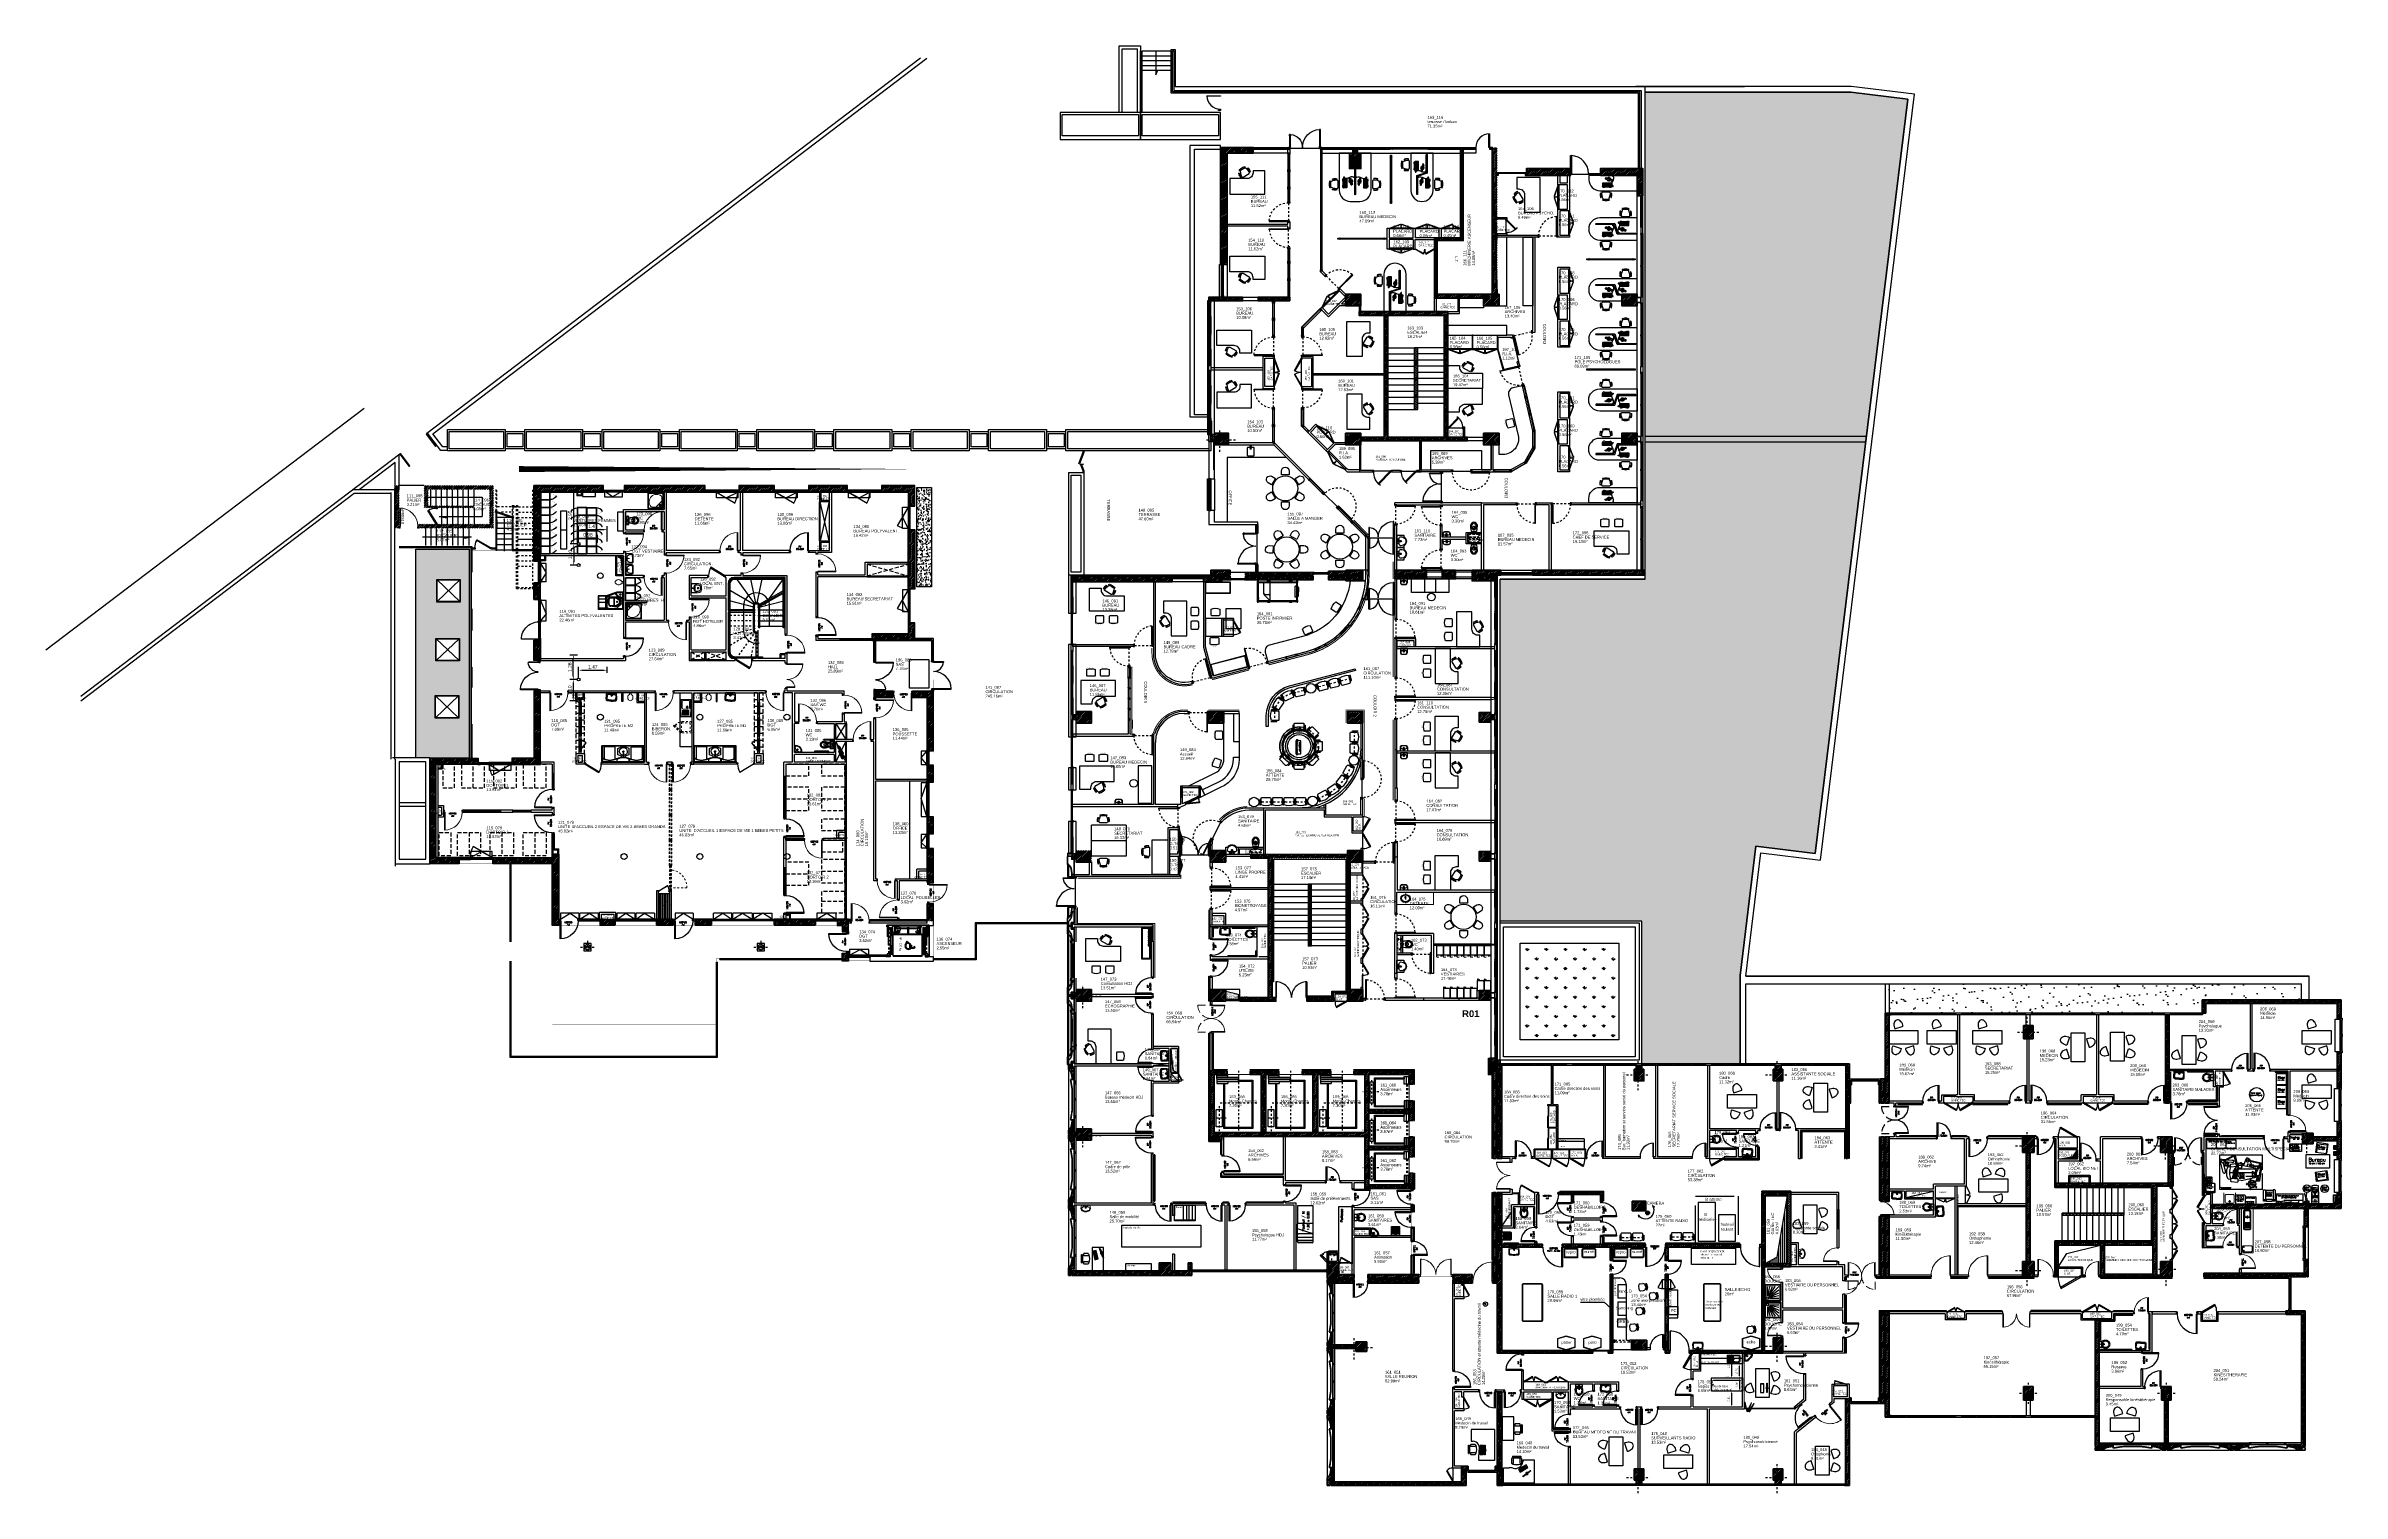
# Model space of a CAD drawing. Header units: metres. Extents: x -8 to 211, y -5 to 120.
# Drawn here: x 91.7 to 210.6, y 45.4 to 120.3 of the extents above; entities that cross this region are included whole.
import ezdxf
from ezdxf.enums import TextEntityAlignment as Align

# ---------------------------------------------------------------- set-up
doc = ezdxf.new("R2010")
doc.units = ezdxf.units.M
doc.header["$LTSCALE"] = 0.8
doc.header["$MEASUREMENT"] = 0
for name, pattern in [('APD-RDC$0$CACHE2', [0.1875, 0.125, -0.0625]), ('AUSGEZOGEN', [0]), ('AXES', [2, 1.25, -0.25, 0.25, -0.25]), ('AXES2', [1.125, 0.75, -0.125, 0.125, -0.125]), ('CACHE', [9.525, 6.35, -3.175]), ('CACHE2', [0.1875, 0.125, -0.0625]), ('CACHEX2', [0.75, 0.5, -0.25]), ('CACHÉ', [0.25, 0.125, -0.125]), ('CENTER', [2, 1.25, -0.25, 0.25, -0.25]), ('CONTINU', [0]), ('CONTINUA', [0]), ('DASHED', [0.75, 0.5, -0.25]), ('DISCONTINU', [0.75, 0.5, -0.25]), ('HIDDEN', [0.375, 0.25, -0.125]), ('POINTILLÉS', [0.1, 0.05, -0.05])]:
    doc.linetypes.add(name, pattern=pattern)
doc.layers.get('0').update_dxf_attribs({"linetype": 'CONTINUOUS'})
doc.layers.get('Defpoints').update_dxf_attribs({"linetype": 'CONTINUOUS'})
doc.layers.add('-constr01', color=7, linetype='CONTINUOUS', true_color=0xff1f1f)
for name, color, linetype in [('-equipement - radio', 7, 'CONTINUOUS'), ('001axes', 7, 'CONTINUOUS'), ('00_Cadre', 7, 'CONTINUOUS'), ('0_Fmult', 7, 'CONTINUOUS'), ('900 equipement', 8, 'CONTINUOUS'), ('99 Légende', 7, 'CONTINUOUS'), ('_demol01', 3, 'CONTINUOUS'), ('_equipements nouveaux', 142, 'CONTINUOUS'), ('A-CIRC-VER', 32, 'CONTINUOUS'), ('A-EQTE-SANITAIRE', 5, 'CONTINUOUS'), ('A-FINITION-C', 192, 'CONTINUOUS'), ('A-ISOL-C', 76, 'CONTINUOUS'), ('A-METALLERIE', 24, 'CONTINUOUS'), ('A-MOBILIER', 46, 'CONTINUOUS'), ('A-STR-MAC-C', 150, 'CONTINUOUS'), ('A-STR-MAC-V', 7, 'CONTINUOUS'), ('A-TRAME2', 224, 'AXES2'), ('A_ACCÈS', 7, 'CONTINUOUS'), ('A_AGENC', 204, 'CONTINUOUS'), ('A_ATTR_PORTE', 7, 'CONTINUOUS'), ('A_CHASS', 4, 'CONTINUOUS'), ('A_COTE', 4, 'CONTINUOUS'), ('A_EQMP', 142, 'CONTINUOUS'), ('A_Etiqu_Gaine', 7, 'CONTINUOUS'), ('A_Etiqu_Gaine_ancien', 7, 'CONTINUOUS'), ('A_Etiqu_Gaine_code', 7, 'CONTINUOUS'), ('A_Etiqu_Local', 7, 'CONTINUOUS'), ('A_Etiqu_Nouveaux locaux', 140, 'CONTINUOUS'), ('A_HACH_STRUC', 7, 'CONTINUOUS'), ('A_MUR_CLOIS', 7, 'CONTINU'), ('A_MURS_CLOI', 7, 'CONTINUOUS'), ('A_PORT', 7, 'CONTINUOUS'), ('A_VEGETATION', 3, 'CONTINUOUS'), ('AH-ISOLATION', 52, 'ISOLATION'), ('ARchi-isolation', 40, 'CONTINUOUS'), ('ARchi-Murs porteurs', 7, 'CONTINUOUS'), ('COQUE', 7, 'CONTINUOUS'), ('COTAS', 7, 'CONTINUA'), ('EQuipement-main courante', 181, 'CONTINUOUS'), ('libre2', 2, 'CONTINUOUS'), ('P-FENETRE', 5, 'CONTINUOUS'), ('P-mobilier', 7, 'CONTINUOUS'), ('P-PORTE', 5, 'CONTINUOUS'), ('P-PROJECTION', 7, 'CACHE'), ('P-vue1', 12, 'CONTINUOUS'), ('PLAN01', 7, 'CONTINUOUS'), ('R-élec PRO', 170, 'CONTINUOUS'), ('T-pièces 50', 7, 'CONTINUOUS'), ('Terrasse', 7, 'CONTINUOUS'), ('TEXTE', 8, 'CONTINU'), ('VPMOB', 8, 'CONTINU'), ('Z_Pole 11_Administratif', 8, 'CONTINUOUS')]:
    doc.layers.add(name, color=color, linetype=linetype)
for name, color, linetype, lineweight in [('A_MURS_STRU', 7, 'CONTINUOUS', 40), ('A_PORTE', 7, 'CONTINU', 0), ('A_SANI', 5, 'CONTINU', 0), ('CUI-MATNF-I', 5, 'CONTINUOUS', 5)]:
    doc.layers.add(name, color=color, linetype=linetype, lineweight=lineweight)
doc.styles.add('APD-RDC$0$Standard', font='arial.ttf')
doc.styles.add('ARIAL', font='arial.ttf')
doc.styles.add('Attribut', font='arial.ttf')
doc.styles.add('ROMAND', font='romand', dxfattribs={"oblique": 15, "height": 0.3})
doc.styles.add('ROMANS', font='ROMANS')
doc.styles.add('ROMANS8', font='romans8', dxfattribs={"height": 10})
doc.styles.add('ROMANT', font='ROMANT')
doc.styles.add('TEXT_1', font='arial.ttf', dxfattribs={"height": 0.1})
doc.linetypes.add('ISOLATION', pattern='A,0.0001,-0.1,[134,ltypeshp.shx,S=0.1,R=0,X=-0.1,Y=0],-0.2,[134,ltypeshp.shx,S=0.1,R=180,X=0.1,Y=0],-0.1', length=0.4001)
doc.dimstyles.get("Standard").update_dxf_attribs({"dimtxt": 0.18, "dimasz": 0.18, "dimexe": 0.18, "dimexo": 0.0625, "dimgap": 0.09, "dimtad": 1, "dimzin": 0, "dimdsep": 46, "dimtxsty": 'Standard', "dimcen": 0.09, "dimadec": 0, "dimazin": 0, "dimtfac": 1, "dimtofl": 0, "dimtmove": 0, "dimatfit": 3, "dimfxl": 1, "dimtolj": 1, "dimtzin": 0, "dimarcsym": 0})
pattern_1 = [(37.5, (144.6412, 45.7495), (-0.0314967, 0.963412), [0, -0.76, 0, -0.85, 0, -0.8125]), (7.5, (144.6412, 45.7495), (0.884888, 1.411073), [0, -0.41, 0, -0.685, 0, -0.2625]), (327.5, (144.0262, 45.7495), (1.557071, 0.0028295), [0, -0.25, 0, -0.9, 0, -1.175]), (317.5, (144.0262, 45.7495), (1.503063, 0.438838), [0, -0.125, 0, -0.59, 0, -0.675])]
pattern_2 = [(44.7696, (195.640987, 56.57422), (-0.0440161, 0.04437154), [])]
pattern_3 = [(44.7696, (201.24117, 47.799665), (-0.0440161, 0.04437154), [])]
pattern_4 = [(44.76959, (251.47471, -3e-14), (-0.04401609, 0.04437154), [])]

# ---------------------------------------------------------------- blocks, each defined once
blk = doc.blocks.new('BROCA1-G89')
at = {"layer": 'A-EQTE-SANITAIRE', "linetype": 'Continuous'}
for points in [[(5.121154, 22.278187), (5.118188, 22.234225), (5.115259, 22.19699), (5.112349, 22.165872), (5.109438, 22.140259), (5.106507, 22.11954), (5.103537, 22.103105), (5.100509, 22.090342), (5.097404, 22.080639), (5.094203, 22.073387), (5.090887, 22.067974), (5.090887, 22.067974), (5.089176, 22.065774), (5.087404, 22.06385), (5.085545, 22.062172), (5.083572, 22.06071), (5.081458, 22.059433), (5.079176, 22.058311), (5.0767, 22.057314), (5.074002, 22.05641), (5.071056, 22.05557), (5.067835, 22.054764), (5.067835, 22.054764), (5.060521, 22.053172), (5.052151, 22.051616), (5.042877, 22.05012), (5.03285, 22.04871), (5.022222, 22.047409), (5.011145, 22.046242), (4.999769, 22.045235), (4.988247, 22.044411), (4.97673, 22.043796), (4.96537, 22.043415)], [(5.121154, 22.27483), (5.118188, 22.318788), (5.115259, 22.35602), (5.112349, 22.387137), (5.109438, 22.412749), (5.106507, 22.433468), (5.103537, 22.449904), (5.100509, 22.462668), (5.097404, 22.472371), (5.094203, 22.479624), (5.090887, 22.485037), (5.090887, 22.485037), (5.089176, 22.487237), (5.087404, 22.489161), (5.085545, 22.490838), (5.083572, 22.492299), (5.081458, 22.493575), (5.079176, 22.494697), (5.0767, 22.495693), (5.074002, 22.496596), (5.071056, 22.497436), (5.067835, 22.498242), (5.067835, 22.498242), (5.060523, 22.499832), (5.052169, 22.501387), (5.042936, 22.502881), (5.03299, 22.50429), (5.022495, 22.505588), (5.011616, 22.50675), (5.000517, 22.507751), (4.989364, 22.508567), (4.978321, 22.509172), (4.967552, 22.509541)]]:
    blk.add_lwpolyline(points, dxfattribs=at)
blk = doc.blocks.new('BROCA1-G90')
at = {"layer": 'A-EQTE-SANITAIRE', "linetype": 'Continuous'}
for points in [[(4.819122, 22.27483), (4.819514, 22.318788), (4.820382, 22.35602), (4.821688, 22.387137), (4.823393, 22.412749), (4.825461, 22.433468), (4.827852, 22.449904), (4.830529, 22.462668), (4.833454, 22.472371), (4.836588, 22.479624), (4.839895, 22.485037), (4.839895, 22.485037), (4.841606, 22.487237), (4.843378, 22.489161), (4.845237, 22.490838), (4.84721, 22.492299), (4.849324, 22.493575), (4.851605, 22.494697), (4.854081, 22.495693), (4.856779, 22.496596), (4.859725, 22.497436), (4.862946, 22.498242), (4.862946, 22.498242), (4.870257, 22.499832), (4.878612, 22.501387), (4.887845, 22.502881), (4.897792, 22.50429), (4.908288, 22.505588), (4.919167, 22.50675), (4.930267, 22.507751), (4.941421, 22.508567), (4.952464, 22.509172), (4.963233, 22.509541)], [(4.819122, 22.278187), (4.819514, 22.234225), (4.820382, 22.19699), (4.821688, 22.165872), (4.823393, 22.140259), (4.825461, 22.11954), (4.827852, 22.103105), (4.830529, 22.090342), (4.833454, 22.080639), (4.836588, 22.073387), (4.839895, 22.067974), (4.839895, 22.067974), (4.841606, 22.065774), (4.843378, 22.06385), (4.845237, 22.062172), (4.84721, 22.06071), (4.849324, 22.059433), (4.851605, 22.058311), (4.854081, 22.057314), (4.856779, 22.05641), (4.859725, 22.05557), (4.862946, 22.054764), (4.862946, 22.054764), (4.870259, 22.053172), (4.878629, 22.051616), (4.887904, 22.05012), (4.897932, 22.04871), (4.90856, 22.047409), (4.919639, 22.046242), (4.931015, 22.045235), (4.942538, 22.044411), (4.954055, 22.043796), (4.965415, 22.043415)]]:
    blk.add_lwpolyline(points, dxfattribs=at)
blk = doc.blocks.new('BROCA1-G88')
at = {"layer": '99 Légende'}
for name in ['BROCA1-G90', 'BROCA1-G89']:
    blk.add_blockref(name, (0, 0), dxfattribs=at)
blk = doc.blocks.new('BROCA1-G87')
at = {"layer": 'A-EQTE-SANITAIRE', "linetype": 'Continuous'}
for p, q in [((5.066452, 22.275059), (5.015396, 22.275059)), ((5.066452, 22.275059), (5.066452, 22.338291)), ((5.066452, 22.275059), (5.066452, 22.211842)), ((5.066452, 22.275059), (5.117507, 22.275059)), ((5.175094, 22.524693), (5.175094, 22.029377)), ((5.199996, 22.524693), (5.199996, 22.029377))]:
    blk.add_line(p, q, dxfattribs=at)
for points in [[(4.76828, 22.275059), (4.769042, 22.326482), (4.770314, 22.370042), (4.772074, 22.406461), (4.774298, 22.436458), (4.776964, 22.460755), (4.780047, 22.480074), (4.783525, 22.495135), (4.787375, 22.50666), (4.791573, 22.51537), (4.796096, 22.521985), (4.796096, 22.521985), (4.79848, 22.524723), (4.800979, 22.527149), (4.803634, 22.529295), (4.806484, 22.531192), (4.809569, 22.532872), (4.81293, 22.534366), (4.816606, 22.535706), (4.820638, 22.536923), (4.825064, 22.538049), (4.829926, 22.539116), (4.829926, 22.539116), (4.835244, 22.540148), (4.840961, 22.541147), (4.847002, 22.542107), (4.853289, 22.543024), (4.859748, 22.543892), (4.866301, 22.544705), (4.872874, 22.54546), (4.879389, 22.54615), (4.885772, 22.54677), (4.891945, 22.547316), (4.891945, 22.547316), (4.897861, 22.547782), (4.903579, 22.548165), (4.909188, 22.548463), (4.914776, 22.548672), (4.92043, 22.548791), (4.92624, 22.548817), (4.932291, 22.548746), (4.938674, 22.548576), (4.945475, 22.548304), (4.952782, 22.547928), (4.952782, 22.547928), (4.969127, 22.546863), (4.98771, 22.54541), (5.008388, 22.543609), (5.031022, 22.541502), (5.05547, 22.539129), (5.081592, 22.53653), (5.109246, 22.533747), (5.138292, 22.530819), (5.168589, 22.527787), (5.199996, 22.524693)], [(4.76828, 22.278996), (4.769042, 22.227576), (4.770314, 22.184019), (4.772074, 22.147603), (4.774298, 22.117608), (4.776964, 22.093312), (4.780047, 22.073993), (4.783525, 22.058932), (4.787375, 22.047407), (4.791573, 22.038696), (4.796096, 22.032079), (4.796096, 22.032079), (4.79848, 22.029341), (4.800979, 22.026914), (4.803634, 22.024767), (4.806484, 22.022869), (4.809569, 22.021189), (4.81293, 22.019694), (4.816606, 22.018353), (4.820638, 22.017136), (4.825064, 22.016009), (4.829926, 22.014943), (4.829926, 22.014943), (4.835244, 22.013911), (4.840961, 22.012913), (4.847002, 22.011953), (4.853289, 22.011037), (4.859748, 22.01017), (4.866301, 22.009358), (4.872874, 22.008604), (4.879389, 22.007915), (4.885772, 22.007296), (4.891945, 22.006751), (4.891945, 22.006751), (4.897861, 22.006286), (4.903579, 22.005903), (4.909188, 22.005606), (4.914776, 22.005397), (4.92043, 22.005278), (4.92624, 22.005253), (4.932291, 22.005324), (4.938674, 22.005494), (4.945475, 22.005765), (4.952782, 22.006141), (4.952782, 22.006141), (4.969127, 22.007207), (4.98771, 22.00866), (5.008388, 22.01046), (5.031022, 22.012568), (5.05547, 22.014941), (5.081592, 22.017539), (5.109246, 22.020323), (5.138292, 22.023251), (5.168589, 22.026282), (5.199996, 22.029377)]]:
    blk.add_lwpolyline(points, dxfattribs=at)
for centre, radius in [((5.066452, 22.275059), 0.038702), ((5.066452, 22.275059), 0.027388), ((5.147933, 22.275059), 0.020417), ((5.147933, 22.374561), 0.018922), ((5.147933, 22.175571), 0.018922), ((5.147933, 22.374561), 0.014404), ((5.147933, 22.175571), 0.014404)]:
    blk.add_circle(centre, radius, dxfattribs=at)
at = {"layer": 'A-EQTE-SANITAIRE'}
blk.add_blockref('BROCA1-G88', (0, 0), dxfattribs=at)
blk = doc.blocks.new('BROCA1-G141')
at = {"layer": 'A-EQTE-SANITAIRE', "linetype": 'Continuous'}
for p, q in [((15.000668, 13.907089), (15.112972, 13.907089)), ((15.049496, 13.83873), (15.049496, 13.9608))]:
    blk.add_line(p, q, dxfattribs=at)
blk.add_lwpolyline([(14.944515, 13.736191), (14.820004, 13.736191), (14.820004, 14.073105), (14.944515, 14.073105)], close=True, dxfattribs=at)
for points in [[(15.139828, 13.706894), (15.120464, 13.708589), (15.103278, 13.710692), (15.088104, 13.71312), (15.074776, 13.715791), (15.063127, 13.718626), (15.052992, 13.721542), (15.044204, 13.724458), (15.036599, 13.727293), (15.030008, 13.729965), (15.024268, 13.732393), (15.024268, 13.732393), (15.021664, 13.733492), (15.019208, 13.734515), (15.016879, 13.735465), (15.014652, 13.736347), (15.012506, 13.737166), (15.010418, 13.737925), (15.008365, 13.73863), (15.006325, 13.739285), (15.004275, 13.739895), (15.002193, 13.740463), (15.002193, 13.740463), (15.000062, 13.740994), (14.997883, 13.74149), (14.995667, 13.741952), (14.99342, 13.742381), (14.991152, 13.742778), (14.988871, 13.743144), (14.986584, 13.743481), (14.984302, 13.74379), (14.982031, 13.744072), (14.97978, 13.744329), (14.97978, 13.744329), (14.975362, 13.74477), (14.971067, 13.745123), (14.966902, 13.745398), (14.962875, 13.745605), (14.958994, 13.745753), (14.955268, 13.745852), (14.951705, 13.745912), (14.948313, 13.745943), (14.9451, 13.745955), (14.942074, 13.745956)], [(15.139828, 14.107285), (15.120464, 14.104358), (15.103278, 14.101451), (15.088104, 14.098583), (15.074776, 14.095774), (15.063127, 14.093043), (15.052992, 14.09041), (15.044204, 14.087893), (15.036599, 14.085514), (15.030008, 14.08329), (15.024268, 14.081243), (15.024268, 14.081243), (15.021664, 14.08029), (15.019208, 14.079381), (15.016879, 14.078511), (15.014652, 14.077675), (15.012506, 14.076869), (15.010418, 14.076087), (15.008365, 14.075324), (15.006325, 14.074576), (15.004275, 14.073838), (15.002193, 14.073105), (15.002193, 14.073105), (15.000062, 14.072373), (14.997883, 14.071647), (14.995667, 14.07093), (14.99342, 14.070227), (14.991152, 14.069544), (14.988871, 14.068886), (14.986584, 14.068257), (14.984302, 14.067662), (14.982031, 14.067106), (14.97978, 14.066594), (14.97978, 14.066594), (14.975365, 14.065712), (14.971086, 14.065006), (14.966967, 14.064456), (14.963031, 14.064042), (14.959299, 14.063746), (14.955796, 14.063548), (14.952543, 14.063427), (14.949563, 14.063365), (14.94688, 14.063342), (14.944515, 14.063339)]]:
    blk.add_lwpolyline(points, dxfattribs=at)
blk.add_lwpolyline([(15.337568, 13.910727, 0.110065), (15.323337, 13.968894, 0.102556), (15.283815, 14.019442, 0.093461), (15.227068, 14.051665, 0.087911), (15.158587, 14.062343, 0.087911), (15.090607, 14.048841, 0.093461), (15.035242, 14.014298, 0.102556), (14.997845, 13.962157, 0.110065), (14.986033, 13.903451, 0.110065), (15.000263, 13.845285, 0.102556), (15.039786, 13.794736, 0.093461), (15.096533, 13.762513, 0.087911), (15.165014, 13.751836, 0.087911), (15.232994, 13.765338, 0.093461), (15.288359, 13.799881, 0.102556), (15.325756, 13.852022, 0.110065)], format="xyb", close=True, dxfattribs=at)
blk.add_lwpolyline([(15.140522, 13.705987, 0.092603), (15.235451, 13.716162, 0.097518), (15.315693, 13.758539, 0.107322), (15.371444, 13.827953, 0.116228), (15.390337, 13.908128, 0.11669), (15.371389, 13.988212, 0.108258), (15.315694, 14.057039, 0.098236), (15.235568, 14.098646, 0.092772), (15.140523, 14.107998, 0.094013)], format="xyb", dxfattribs=at)
for centre, radius in [((14.876156, 13.907089), 0.01664), ((14.876156, 13.907089), 0.016619), ((14.876156, 13.907089), 0.009631), ((14.876156, 13.907089), 0.000007), ((14.961605, 14.009628), 0.010462), ((14.961605, 13.799667), 0.010462), ((15.049496, 13.907089), 0.038283), ((15.049496, 13.907089), 0.027569)]:
    blk.add_circle(centre, radius, dxfattribs=at)
blk = doc.blocks.new('BROCA1-G143')
at = {"layer": 'A-EQTE-SANITAIRE', "linetype": 'Continuous'}
for p, q in [((16.785154, 13.272953), (17.09387, 13.272953)), ((16.785154, 13.16754), (17.09387, 13.16754)), ((16.785154, 13.167538), (17.09387, 13.167538)), ((16.839743, 13.063065), (16.839743, 13.37743)), ((16.839743, 13.063065), (16.839743, 13.37743)), ((16.905628, 13.063065), (16.905628, 13.37743)), ((16.971512, 13.063065), (16.971512, 13.37743)), ((17.039278, 13.063065), (17.039278, 13.37743)), ((16.901613, 13.017042), (16.98192, 13.017042)), ((16.941767, 13.057196), (16.941767, 12.976889))]:
    blk.add_line(p, q, dxfattribs=at)
for points in [[(17.149967, 12.960915), (16.725264, 12.960915), (16.725264, 13.393494, -0.414214), (16.775263, 13.443494), (17.099966, 13.443493, -0.414214), (17.149966, 13.393494)], [(17.140051, 12.973038), (16.73847, 12.973038), (16.73847, 13.380997, -0.414214), (16.788469, 13.430997), (17.090052, 13.430996, -0.414214), (17.140052, 13.380997)], [(17.09387, 13.063065), (16.785154, 13.063065), (16.785154, 13.33243, -0.414214), (16.830153, 13.37743), (17.048868, 13.37743, -0.414214), (17.093868, 13.33243)]]:
    blk.add_lwpolyline(points, format="xyb", close=True, dxfattribs=at)
for radius in [0.022233, 0.016595]:
    blk.add_circle((16.941767, 13.017042), radius, dxfattribs=at)
blk = doc.blocks.new('BROCA1-G145')
at = {"layer": 'A-EQTE-SANITAIRE', "linetype": 'Continuous'}
for points in [[(15.669083, 12.960915), (15.669084, 13.018017), (15.6691, 13.06972), (15.669145, 13.116198), (15.669238, 13.157625), (15.669394, 13.194175), (15.669629, 13.226023), (15.66996, 13.253341), (15.670404, 13.276305), (15.670976, 13.295088), (15.671694, 13.309864), (15.671694, 13.309864), (15.672111, 13.315815), (15.672569, 13.320896), (15.673066, 13.325193), (15.673602, 13.328795), (15.674176, 13.331788), (15.674787, 13.334262), (15.675436, 13.336302), (15.676121, 13.337997), (15.676843, 13.339435), (15.6776, 13.340702), (15.6776, 13.340702), (15.678392, 13.341873), (15.679226, 13.34297), (15.680105, 13.344001), (15.681037, 13.344974), (15.682025, 13.345897), (15.683077, 13.346779), (15.684197, 13.347628), (15.685392, 13.348452), (15.686667, 13.34926), (15.688027, 13.35006), (15.688027, 13.35006), (15.689477, 13.350857), (15.691022, 13.351647), (15.692664, 13.352426), (15.694407, 13.353187), (15.696253, 13.353923), (15.698206, 13.354629), (15.700268, 13.355298), (15.702443, 13.355924), (15.704734, 13.356502), (15.707144, 13.357025), (15.707144, 13.357025), (15.709675, 13.357489), (15.712326, 13.357897), (15.715094, 13.358253), (15.717977, 13.358561), (15.720972, 13.358828), (15.724078, 13.359056), (15.727292, 13.359251), (15.73061, 13.359417), (15.734032, 13.359559), (15.737555, 13.359681), (15.737555, 13.359681), (15.741173, 13.359787), (15.744874, 13.359875), (15.74864, 13.359941), (15.752456, 13.359981), (15.756305, 13.359992), (15.760171, 13.359971), (15.764038, 13.359915), (15.767889, 13.359819), (15.771709, 13.359681), (15.775481, 13.359497), (15.775481, 13.359497), (15.779189, 13.359265), (15.782821, 13.358986), (15.786365, 13.358665), (15.78981, 13.358305), (15.793143, 13.357909), (15.796352, 13.357481), (15.799427, 13.357023), (15.802355, 13.35654), (15.805124, 13.356036), (15.807722, 13.355512), (15.807722, 13.355512), (15.810146, 13.354971), (15.81242, 13.354402), (15.814578, 13.353795), (15.816653, 13.353137), (15.818678, 13.352417), (15.820685, 13.351623), (15.822708, 13.350742), (15.82478, 13.349764), (15.826933, 13.348677), (15.829202, 13.347468), (15.829202, 13.347468), (15.831609, 13.34613), (15.83414, 13.344673), (15.836774, 13.34311), (15.839487, 13.341455), (15.842255, 13.339721), (15.845056, 13.337922), (15.847867, 13.336072), (15.850664, 13.334184), (15.853426, 13.332271), (15.856128, 13.330348), (15.856128, 13.330348), (15.858753, 13.328425), (15.861307, 13.326501), (15.863799, 13.324572), (15.86624, 13.322635), (15.86864, 13.320686), (15.87101, 13.31872), (15.873361, 13.316735), (15.875702, 13.314727), (15.878044, 13.312691), (15.880397, 13.310624), (15.880397, 13.310624), (15.885186, 13.306367), (15.890179, 13.301855), (15.895491, 13.296969), (15.901238, 13.291593), (15.907538, 13.285611), (15.914505, 13.278906), (15.922256, 13.27136), (15.930906, 13.262858), (15.940573, 13.253282), (15.951371, 13.242516)], [(15.669083, 12.960915), (15.726307, 12.96079), (15.778108, 12.960705), (15.824662, 12.960673), (15.866147, 12.960707), (15.902738, 12.96082), (15.934613, 12.961027), (15.961949, 12.961341), (15.984921, 12.961776), (16.003708, 12.962344), (16.018485, 12.963059), (16.018485, 12.963059), (16.024437, 12.963476), (16.029517, 12.963933), (16.033815, 12.964429), (16.037417, 12.964963), (16.040411, 12.965536), (16.042885, 12.966147), (16.044926, 12.966794), (16.046621, 12.967479), (16.048059, 12.9682), (16.049327, 12.968956), (16.049327, 12.968956), (16.050498, 12.969749), (16.051595, 12.970583), (16.052626, 12.971463), (16.053599, 12.972395), (16.054523, 12.973385), (16.055405, 12.974438), (16.056254, 12.97556), (16.057078, 12.976756), (16.057886, 12.978032), (16.058685, 12.979393), (16.058685, 12.979393), (16.059482, 12.980845), (16.060273, 12.982391), (16.061052, 12.984035), (16.061813, 12.985779), (16.062549, 12.987626), (16.063255, 12.989579), (16.063924, 12.991642), (16.064551, 12.993818), (16.06513, 12.996109), (16.065653, 12.998519), (16.065653, 12.998519), (16.066118, 13.001049), (16.066527, 13.003699), (16.066884, 13.006466), (16.067194, 13.009348), (16.067461, 13.012342), (16.06769, 13.015446), (16.067886, 13.018658), (16.068053, 13.021976), (16.068196, 13.025397), (16.068319, 13.028919), (16.068319, 13.028919), (16.068425, 13.032538), (16.068512, 13.036238), (16.068578, 13.040005), (16.068618, 13.043821), (16.068629, 13.047671), (16.068608, 13.051538), (16.068551, 13.055406), (16.068454, 13.059258), (16.068315, 13.063078), (16.06813, 13.06685), (16.06813, 13.06685), (16.067897, 13.070558), (16.067618, 13.074191), (16.067296, 13.077735), (16.066935, 13.081179), (16.066538, 13.084511), (16.066109, 13.087721), (16.065651, 13.090794), (16.065168, 13.093721), (16.064662, 13.096489), (16.064138, 13.099087), (16.064138, 13.099087), (16.063596, 13.101509), (16.063027, 13.103782), (16.062419, 13.105939), (16.06176, 13.108013), (16.061039, 13.110036), (16.060244, 13.112043), (16.059364, 13.114065), (16.058385, 13.116137), (16.057298, 13.118291), (16.056089, 13.12056), (16.056089, 13.12056), (16.054751, 13.122968), (16.053294, 13.125501), (16.051732, 13.128136), (16.050077, 13.13085), (16.048343, 13.13362), (16.046545, 13.136423), (16.044695, 13.139236), (16.042807, 13.142035), (16.040895, 13.144798), (16.038972, 13.147501), (16.038972, 13.147501), (16.037048, 13.150126), (16.035124, 13.15268), (16.033195, 13.155172), (16.031258, 13.157612), (16.029308, 13.160012), (16.027343, 13.162381), (16.025357, 13.164731), (16.023348, 13.167071), (16.021312, 13.169413), (16.019245, 13.171766), (16.019245, 13.171766), (16.014988, 13.176554), (16.010475, 13.181547), (16.005589, 13.18686), (16.000214, 13.192609), (15.994233, 13.198909), (15.98753, 13.205877), (15.979987, 13.213628), (15.971489, 13.222278), (15.961918, 13.231942), (15.951158, 13.242737)]]:
    blk.add_lwpolyline(points, dxfattribs=at)
blk = doc.blocks.new('BROCA1-G144')
at = {"layer": 'A-EQTE-SANITAIRE', "linetype": 'Continuous'}
for q in [(15.773973, 13.065353), (15.773988, 13.142448), (15.851075, 13.142448), (15.85109, 13.065353)]:
    blk.add_line((15.812547, 13.103897), q, dxfattribs=at)
for points in [[(15.695832, 13.15593), (15.695941, 13.190033), (15.696284, 13.218005), (15.696834, 13.240489), (15.697562, 13.25813), (15.69844, 13.27157), (15.699441, 13.281453), (15.700534, 13.288423), (15.701693, 13.293123), (15.702889, 13.296198), (15.704094, 13.29829), (15.704094, 13.29829), (15.704693, 13.299157), (15.705297, 13.299949), (15.705916, 13.300677), (15.70656, 13.30135), (15.707238, 13.301979), (15.70796, 13.302574), (15.708736, 13.303145), (15.709576, 13.303701), (15.71049, 13.304254), (15.711487, 13.304813), (15.711487, 13.304813), (15.712576, 13.305385), (15.713759, 13.305967), (15.715037, 13.306552), (15.716409, 13.307133), (15.717876, 13.307705), (15.719439, 13.30826), (15.721099, 13.308792), (15.722855, 13.309295), (15.724709, 13.309762), (15.72666, 13.310186), (15.72666, 13.310186), (15.728709, 13.310562), (15.730855, 13.310893), (15.733096, 13.311183), (15.735429, 13.311434), (15.737853, 13.311651), (15.740367, 13.311837), (15.742969, 13.311996), (15.745656, 13.312131), (15.748427, 13.312247), (15.75128, 13.312346), (15.75128, 13.312346), (15.754212, 13.312432), (15.757211, 13.312503), (15.760264, 13.312556), (15.763357, 13.312588), (15.766477, 13.312597), (15.769612, 13.312579), (15.772746, 13.312533), (15.775869, 13.312455), (15.778965, 13.312342), (15.782022, 13.312192), (15.782022, 13.312192), (15.785026, 13.312003), (15.787969, 13.311777), (15.79084, 13.311517), (15.79363, 13.311224), (15.796329, 13.310903), (15.798928, 13.310556), (15.801417, 13.310185), (15.803787, 13.309793), (15.806029, 13.309383), (15.808132, 13.308959), (15.808132, 13.308959), (15.810093, 13.308519), (15.811934, 13.308058), (15.81368, 13.307566), (15.815359, 13.307032), (15.816998, 13.306448), (15.818622, 13.305804), (15.82026, 13.30509), (15.821937, 13.304298), (15.82368, 13.303417), (15.825517, 13.302438), (15.825517, 13.302438), (15.827466, 13.301355), (15.829516, 13.300175), (15.831649, 13.29891), (15.833845, 13.297571), (15.836087, 13.296167), (15.838356, 13.294711), (15.840632, 13.293213), (15.842898, 13.291685), (15.845135, 13.290136), (15.847323, 13.288579), (15.847323, 13.288579), (15.849449, 13.287022), (15.851517, 13.285464), (15.853534, 13.283902), (15.855511, 13.282332), (15.857455, 13.280753), (15.859374, 13.279161), (15.861277, 13.277553), (15.863173, 13.275926), (15.86507, 13.274277), (15.866977, 13.272603), (15.866977, 13.272603), (15.870856, 13.269155), (15.874901, 13.2655), (15.879206, 13.261543), (15.883864, 13.257189), (15.888969, 13.252345), (15.894615, 13.246914), (15.900896, 13.240803), (15.907905, 13.233916), (15.915737, 13.226159), (15.924485, 13.217438)], [(15.695832, 13.15593), (15.700882, 13.148529), (15.705617, 13.14173), (15.710067, 13.135475), (15.714265, 13.129702), (15.718243, 13.124352), (15.722032, 13.119365), (15.725664, 13.114681), (15.729171, 13.11024), (15.732585, 13.105981), (15.735936, 13.101845), (15.735936, 13.101845), (15.739255, 13.097779), (15.742561, 13.093764), (15.745869, 13.089785), (15.749197, 13.08583), (15.752561, 13.081885), (15.755977, 13.077939), (15.759462, 13.073978), (15.763032, 13.069989), (15.766704, 13.065958), (15.770494, 13.061874)], [(15.864564, 12.98719), (15.898665, 12.987305), (15.926636, 12.987652), (15.949121, 12.988204), (15.966762, 12.988933), (15.980203, 12.989811), (15.990087, 12.99081), (15.997059, 12.991902), (16.00176, 12.99306), (16.004836, 12.994255), (16.006929, 12.99546), (16.006929, 12.99546), (16.007797, 12.996059), (16.008589, 12.996663), (16.009317, 12.997283), (16.009991, 12.997927), (16.01062, 12.998605), (16.011215, 12.999328), (16.011785, 13.000105), (16.012342, 13.000946), (16.012894, 13.001861), (16.013453, 13.002858), (16.013453, 13.002858), (16.014024, 13.003948), (16.014606, 13.005131), (16.01519, 13.006409), (16.015771, 13.007781), (16.016342, 13.009249), (16.016897, 13.010812), (16.017428, 13.012472), (16.01793, 13.014228), (16.018396, 13.016082), (16.018819, 13.018033), (16.018819, 13.018033), (16.019195, 13.020083), (16.019525, 13.022228), (16.019814, 13.024469), (16.020064, 13.026802), (16.020281, 13.029226), (16.020466, 13.03174), (16.020624, 13.034341), (16.020759, 13.037028), (16.020874, 13.039798), (16.020973, 13.042651), (16.020973, 13.042651), (16.021059, 13.045582), (16.021129, 13.04858), (16.021182, 13.051632), (16.021214, 13.054724), (16.021223, 13.057843), (16.021205, 13.060976), (16.021159, 13.06411), (16.021081, 13.067232), (16.020968, 13.070327), (16.020818, 13.073383), (16.020818, 13.073383), (16.020629, 13.076388), (16.020403, 13.07933), (16.020142, 13.082201), (16.01985, 13.084992), (16.019529, 13.087691), (16.019182, 13.090291), (16.018811, 13.092781), (16.018419, 13.095151), (16.01801, 13.097394), (16.017586, 13.099497), (16.017586, 13.099497), (16.017147, 13.10146), (16.016686, 13.103301), (16.016194, 13.105048), (16.015661, 13.106728), (16.015078, 13.108367), (16.014434, 13.109993), (16.013721, 13.111631), (16.012929, 13.113308), (16.012049, 13.115053), (16.01107, 13.11689), (16.01107, 13.11689), (16.009988, 13.11884), (16.008809, 13.120891), (16.007544, 13.123024), (16.006204, 13.125222), (16.004801, 13.127464), (16.003345, 13.129734), (16.001847, 13.132011), (16.000319, 13.134277), (15.998771, 13.136514), (15.997214, 13.138702), (15.997214, 13.138702), (15.995656, 13.140829), (15.994098, 13.142897), (15.992536, 13.144915), (15.990967, 13.146892), (15.989388, 13.148835), (15.987795, 13.150755), (15.986187, 13.152658), (15.98456, 13.154554), (15.982911, 13.15645), (15.981236, 13.158357), (15.981236, 13.158357), (15.977788, 13.162235), (15.974132, 13.16628), (15.970174, 13.170583), (15.96582, 13.17524), (15.960975, 13.180343), (15.955544, 13.185987), (15.949433, 13.192265), (15.942547, 13.199271), (15.934792, 13.207099), (15.926072, 13.215843)], [(15.864564, 12.98719), (15.857163, 12.992238), (15.850364, 12.996972), (15.844108, 13.001422), (15.838334, 13.00562), (15.832983, 13.009599), (15.827995, 13.013389), (15.82331, 13.017023), (15.818867, 13.020531), (15.814608, 13.023946), (15.810472, 13.0273), (15.810472, 13.0273), (15.806406, 13.030621), (15.802391, 13.033928), (15.798413, 13.037238), (15.794458, 13.040567), (15.790514, 13.043933), (15.786567, 13.04735), (15.782605, 13.050837), (15.778614, 13.054409), (15.774581, 13.058082), (15.770494, 13.061874)]]:
    blk.add_lwpolyline(points, dxfattribs=at)
for centre, radius in [((15.702607, 13.08683), 0.015902), ((15.702607, 13.08683), 0.012175), ((15.812547, 13.103897), 0.023709), ((15.812547, 13.103897), 0.018487), ((15.749024, 13.040398), 0.015914), ((15.795457, 12.993965), 0.015902), ((15.795457, 12.993965), 0.012175)]:
    blk.add_circle(centre, radius, dxfattribs=at)
at = {"layer": 'A-EQTE-SANITAIRE'}
blk.add_blockref('BROCA1-G145', (0, 0), dxfattribs=at)
blk = doc.blocks.new('BROCA1-G186')
at = {"layer": 'A-EQTE-SANITAIRE', "linetype": 'Continuous'}
for p, q in [((36.87476, 8.712852), (36.87476, 9.51236)), ((36.194691, 9.273483), (36.194691, 8.800598)), ((36.2215, 9.278358), (36.326313, 8.800598)), ((36.243435, 9.288109), (36.455502, 8.800598)), ((36.260502, 9.292984), (36.596882, 8.800598)), ((36.275127, 9.30761), (36.784573, 8.800598)), ((36.289753, 9.322235), (36.789448, 8.97123)), ((36.299503, 9.336861), (36.789448, 9.112602)), ((36.306812, 9.361237), (36.789448, 9.253983)), ((36.309254, 9.390488), (36.789448, 9.390488))]:
    blk.add_line(p, q, dxfattribs=at)
for points in [[(36.87476, 9.51236), (36.87476, 8.712852), (36.075245, 8.712852), (36.075245, 9.51236)], [(36.855259, 9.492859), (36.855259, 8.732353), (36.092312, 8.732353), (36.092312, 9.492859)]]:
    blk.add_lwpolyline(points, close=True, dxfattribs=at)
blk.add_circle((36.194691, 9.390488), 0.064675, dxfattribs=at)
blk = doc.blocks.new('BROCA1-G187')
at = {"layer": 'A-EQTE-SANITAIRE', "linetype": 'Continuous'}
for p, q in [((36.194691, 9.851234), (36.194691, 10.32412)), ((36.2215, 9.846359), (36.326313, 10.32412)), ((36.243435, 9.836609), (36.455502, 10.32412)), ((36.260502, 9.831734), (36.596882, 10.32412)), ((36.275127, 9.817108), (36.784573, 10.32412)), ((36.289753, 9.802483), (36.789448, 10.153488)), ((36.299503, 9.787857), (36.789448, 10.012115)), ((36.306812, 9.763481), (36.789448, 9.870735)), ((36.309254, 9.73423), (36.789448, 9.73423)), ((36.87476, 10.411865), (36.87476, 9.612358))]:
    blk.add_line(p, q, dxfattribs=at)
for points in [[(36.87476, 9.612358), (36.87476, 10.411865), (36.075245, 10.411865), (36.075245, 9.612358)], [(36.855259, 9.631859), (36.855259, 10.392365), (36.092312, 10.392365), (36.092312, 9.631859)]]:
    blk.add_lwpolyline(points, close=True, dxfattribs=at)
blk.add_circle((36.194691, 9.73423), 0.064675, dxfattribs=at)
blk = doc.blocks.new('BROCA1-G228')
at = {"layer": 'A-EQTE-SANITAIRE', "linetype": 'Continuous'}
for points in [[(35.152222, 17.128738), (35.108263, 17.131705), (35.071031, 17.134634), (35.039914, 17.137544), (35.014302, 17.140455), (34.993583, 17.143386), (34.977148, 17.146356), (34.964384, 17.149384), (34.954681, 17.152488), (34.947428, 17.155689), (34.942015, 17.159006), (34.942015, 17.159006), (34.939814, 17.160717), (34.937891, 17.162489), (34.936214, 17.164348), (34.934752, 17.166321), (34.933476, 17.168435), (34.932355, 17.170717), (34.931358, 17.173193), (34.930455, 17.175891), (34.929616, 17.178837), (34.92881, 17.182058), (34.92881, 17.182058), (34.927219, 17.18937), (34.925665, 17.197724), (34.92417, 17.206957), (34.922762, 17.216903), (34.921464, 17.227398), (34.920302, 17.238277), (34.9193, 17.249375), (34.918485, 17.260529), (34.91788, 17.271572), (34.917511, 17.282341)], [(35.148865, 17.128738), (35.192827, 17.131705), (35.230062, 17.134634), (35.26118, 17.137544), (35.286793, 17.140455), (35.307511, 17.143386), (35.323947, 17.146356), (35.33671, 17.149384), (35.346412, 17.152488), (35.353664, 17.155689), (35.359078, 17.159006), (35.359078, 17.159006), (35.361278, 17.160717), (35.363202, 17.162489), (35.364879, 17.164348), (35.366341, 17.166321), (35.367618, 17.168435), (35.36874, 17.170717), (35.369738, 17.173193), (35.370641, 17.175891), (35.371481, 17.178837), (35.372288, 17.182058), (35.372288, 17.182058), (35.373879, 17.189372), (35.375435, 17.197741), (35.376931, 17.207015), (35.378342, 17.217042), (35.379643, 17.22767), (35.38081, 17.238748), (35.381817, 17.250124), (35.38264, 17.261646), (35.383255, 17.273163), (35.383636, 17.284523)]]:
    blk.add_lwpolyline(points, dxfattribs=at)
blk = doc.blocks.new('BROCA1-G229')
at = {"layer": 'A-EQTE-SANITAIRE', "linetype": 'Continuous'}
for points in [[(35.152222, 17.430771), (35.108263, 17.430378), (35.071031, 17.42951), (35.039914, 17.428205), (35.014302, 17.426499), (34.993583, 17.424432), (34.977148, 17.422041), (34.964384, 17.419364), (34.954681, 17.416439), (34.947428, 17.413304), (34.942015, 17.409998), (34.942015, 17.409998), (34.939814, 17.408286), (34.937891, 17.406515), (34.936214, 17.404656), (34.934752, 17.402683), (34.933476, 17.400569), (34.932355, 17.398288), (34.931358, 17.395811), (34.930455, 17.393114), (34.929616, 17.390168), (34.92881, 17.386947), (34.92881, 17.386947), (34.927219, 17.379635), (34.925665, 17.371281), (34.92417, 17.362048), (34.922762, 17.352101), (34.921464, 17.341605), (34.920302, 17.330725), (34.9193, 17.319626), (34.918485, 17.308472), (34.91788, 17.297428), (34.917511, 17.286659)], [(35.148865, 17.430771), (35.192827, 17.430378), (35.230062, 17.42951), (35.26118, 17.428205), (35.286793, 17.426499), (35.307511, 17.424432), (35.323947, 17.422041), (35.33671, 17.419364), (35.346412, 17.416439), (35.353664, 17.413304), (35.359078, 17.409998), (35.359078, 17.409998), (35.361278, 17.408286), (35.363202, 17.406515), (35.364879, 17.404656), (35.366341, 17.402683), (35.367618, 17.400569), (35.36874, 17.398288), (35.369738, 17.395811), (35.370641, 17.393114), (35.371481, 17.390168), (35.372288, 17.386947), (35.372288, 17.386947), (35.373879, 17.379633), (35.375435, 17.371263), (35.376931, 17.361989), (35.378342, 17.351961), (35.379643, 17.341332), (35.38081, 17.330254), (35.381817, 17.318878), (35.38264, 17.307355), (35.383255, 17.295838), (35.383636, 17.284477)]]:
    blk.add_lwpolyline(points, dxfattribs=at)
blk = doc.blocks.new('BROCA1-G227')
at = {"layer": '99 Légende'}
for name in ['BROCA1-G229', 'BROCA1-G228']:
    blk.add_blockref(name, (0, 0), dxfattribs=at)
blk = doc.blocks.new('BROCA1-G226')
at = {"layer": 'A-EQTE-SANITAIRE', "linetype": 'Continuous'}
for p, q in [((34.902359, 17.074799), (35.397675, 17.074799)), ((34.902359, 17.049896), (35.397675, 17.049896)), ((35.151993, 17.183441), (35.08876, 17.183441)), ((35.151993, 17.183441), (35.151993, 17.234497)), ((35.151993, 17.183441), (35.21521, 17.183441)), ((35.151993, 17.183441), (35.151993, 17.132385))]:
    blk.add_line(p, q, dxfattribs=at)
for points in [[(35.151993, 17.481613), (35.100569, 17.480851), (35.057009, 17.479579), (35.020591, 17.477819), (34.990594, 17.475594), (34.966296, 17.472929), (34.946977, 17.469846), (34.931916, 17.466368), (34.920391, 17.462518), (34.911682, 17.45832), (34.905067, 17.453796), (34.905067, 17.453796), (34.902329, 17.451413), (34.899903, 17.448914), (34.897757, 17.446259), (34.89586, 17.443409), (34.89418, 17.440324), (34.892686, 17.436963), (34.891346, 17.433287), (34.890128, 17.429255), (34.889002, 17.424828), (34.887936, 17.419966), (34.887936, 17.419966), (34.886903, 17.414648), (34.885905, 17.408931), (34.884944, 17.402891), (34.884028, 17.396604), (34.88316, 17.390145), (34.882346, 17.383592), (34.881592, 17.377019), (34.880902, 17.370503), (34.880281, 17.364121), (34.879736, 17.357948), (34.879736, 17.357948), (34.87927, 17.352032), (34.878887, 17.346314), (34.878589, 17.340705), (34.878379, 17.335117), (34.87826, 17.329462), (34.878235, 17.323653), (34.878306, 17.317601), (34.878476, 17.311219), (34.878747, 17.304418), (34.879123, 17.297111), (34.879123, 17.297111), (34.880189, 17.280765), (34.881642, 17.262183), (34.883442, 17.241504), (34.88555, 17.218871), (34.887923, 17.194423), (34.890521, 17.168301), (34.893305, 17.140647), (34.896233, 17.111601), (34.899264, 17.081303), (34.902359, 17.049896)], [(35.148056, 17.481613), (35.199475, 17.480851), (35.243032, 17.479579), (35.279448, 17.477819), (35.309444, 17.475594), (35.33374, 17.472929), (35.353058, 17.469846), (35.36812, 17.466368), (35.379645, 17.462518), (35.388355, 17.45832), (35.394972, 17.453796), (35.394972, 17.453796), (35.397711, 17.451413), (35.400138, 17.448914), (35.402284, 17.446259), (35.404182, 17.443409), (35.405863, 17.440324), (35.407358, 17.436963), (35.408698, 17.433287), (35.409916, 17.429255), (35.411042, 17.424828), (35.412109, 17.419966), (35.412109, 17.419966), (35.413141, 17.414648), (35.414139, 17.408931), (35.415099, 17.402891), (35.416014, 17.396604), (35.416881, 17.390145), (35.417694, 17.383592), (35.418447, 17.377019), (35.419136, 17.370503), (35.419755, 17.364121), (35.4203, 17.357948), (35.4203, 17.357948), (35.420765, 17.352032), (35.421148, 17.346314), (35.421446, 17.340705), (35.421655, 17.335117), (35.421774, 17.329462), (35.421799, 17.323653), (35.421728, 17.317601), (35.421558, 17.311219), (35.421286, 17.304418), (35.42091, 17.297111), (35.42091, 17.297111), (35.419845, 17.280765), (35.418392, 17.262183), (35.416591, 17.241504), (35.414484, 17.218871), (35.412111, 17.194423), (35.409512, 17.168301), (35.406729, 17.140647), (35.403801, 17.111601), (35.400769, 17.081303), (35.397675, 17.049896)]]:
    blk.add_lwpolyline(points, dxfattribs=at)
for centre, radius in [((35.05249, 17.101959), 0.018922), ((35.05249, 17.101959), 0.014404), ((35.151993, 17.183441), 0.038702), ((35.151993, 17.183441), 0.027388), ((35.151993, 17.101959), 0.020417), ((35.25148, 17.101959), 0.018922), ((35.25148, 17.101959), 0.014404)]:
    blk.add_circle(centre, radius, dxfattribs=at)
at = {"layer": 'A-EQTE-SANITAIRE'}
blk.add_blockref('BROCA1-G227', (0, 0), dxfattribs=at)
blk = doc.blocks.new('BROCA1-G230')
at = {"layer": 'A-EQTE-SANITAIRE', "linetype": 'Continuous'}
for p, q in [((33.400654, 17.952652), (33.512959, 17.952652)), ((33.449482, 17.884293), (33.449482, 18.006363))]:
    blk.add_line(p, q, dxfattribs=at)
blk.add_lwpolyline([(33.344501, 17.781754), (33.21999, 17.781754), (33.21999, 18.118668), (33.344501, 18.118668)], close=True, dxfattribs=at)
for points in [[(33.539814, 18.152847), (33.52045, 18.149921), (33.503265, 18.147014), (33.48809, 18.144146), (33.474762, 18.141337), (33.463113, 18.138606), (33.452978, 18.135972), (33.444191, 18.133456), (33.436585, 18.131076), (33.429995, 18.128853), (33.424254, 18.126806), (33.424254, 18.126806), (33.42165, 18.125853), (33.419195, 18.124944), (33.416865, 18.124074), (33.414638, 18.123238), (33.412492, 18.122431), (33.410404, 18.121649), (33.408351, 18.120887), (33.406311, 18.120139), (33.404262, 18.119401), (33.40218, 18.118668), (33.40218, 18.118668), (33.400048, 18.117936), (33.39787, 18.117209), (33.395653, 18.116492), (33.393406, 18.11579), (33.391138, 18.115107), (33.388857, 18.114449), (33.386571, 18.11382), (33.384288, 18.113225), (33.382017, 18.112669), (33.379766, 18.112157), (33.379766, 18.112157), (33.375351, 18.111275), (33.371073, 18.110569), (33.366954, 18.110019), (33.363017, 18.109605), (33.359286, 18.109309), (33.355782, 18.10911), (33.352529, 18.10899), (33.349549, 18.108928), (33.346866, 18.108905), (33.344501, 18.108902)], [(33.539814, 17.752457), (33.52045, 17.754152), (33.503265, 17.756254), (33.48809, 17.758682), (33.474762, 17.761354), (33.463113, 17.764189), (33.452978, 17.767105), (33.444191, 17.770021), (33.436585, 17.772856), (33.429995, 17.775528), (33.424254, 17.777956), (33.424254, 17.777956), (33.42165, 17.779055), (33.419195, 17.780078), (33.416865, 17.781028), (33.414638, 17.78191), (33.412492, 17.782728), (33.410404, 17.783488), (33.408351, 17.784193), (33.406311, 17.784848), (33.404262, 17.785458), (33.40218, 17.786026), (33.40218, 17.786026), (33.400048, 17.786557), (33.39787, 17.787053), (33.395653, 17.787515), (33.393406, 17.787943), (33.391138, 17.78834), (33.388857, 17.788707), (33.386571, 17.789044), (33.384288, 17.789353), (33.382017, 17.789635), (33.379766, 17.789892), (33.379766, 17.789892), (33.375349, 17.790333), (33.371053, 17.790686), (33.366888, 17.790961), (33.362861, 17.791168), (33.35898, 17.791316), (33.355255, 17.791415), (33.351691, 17.791475), (33.348299, 17.791506), (33.345086, 17.791518), (33.34206, 17.791519)]]:
    blk.add_lwpolyline(points, dxfattribs=at)
blk.add_lwpolyline([(33.737554, 17.95629, 0.110065), (33.723324, 18.014457, 0.102556), (33.683801, 18.065005, 0.093461), (33.627054, 18.097228, 0.087911), (33.558573, 18.107906, 0.087911), (33.490593, 18.094404, 0.093461), (33.435228, 18.05986, 0.102556), (33.397831, 18.00772, 0.110065), (33.386019, 17.949014, 0.110065), (33.40025, 17.890847, 0.102556), (33.439772, 17.840299, 0.093461), (33.496519, 17.808076, 0.087911), (33.565, 17.797398, 0.087911), (33.63298, 17.8109, 0.093461), (33.688345, 17.845444, 0.102556), (33.725743, 17.897584, 0.110065)], format="xyb", close=True, dxfattribs=at)
blk.add_lwpolyline([(33.540509, 17.75155, 0.092603), (33.635437, 17.761725, 0.097518), (33.715679, 17.804102, 0.107322), (33.77143, 17.873516, 0.116228), (33.790323, 17.953691, 0.11669), (33.771375, 18.033775, 0.108258), (33.71568, 18.102601, 0.098236), (33.635554, 18.144208, 0.092772), (33.54051, 18.153561, 0.094013)], format="xyb", dxfattribs=at)
for centre, radius in [((33.276142, 17.952652), 0.01664), ((33.276142, 17.952652), 0.016619), ((33.276142, 17.952652), 0.009631), ((33.276142, 17.952652), 0.000007), ((33.361591, 18.055191), 0.010462), ((33.361591, 17.84523), 0.010462), ((33.449482, 17.952652), 0.038283), ((33.449482, 17.952652), 0.027569)]:
    blk.add_circle(centre, radius, dxfattribs=at)
blk = doc.blocks.new('BROCA1-G437')
at = {"layer": 'A-EQTE-SANITAIRE', "linetype": 'Continuous'}
for p, q in [((61.18, 14.28), (60.9, 14.28)), ((60.85, 14.23), (60.85, 13.34)), ((60.89, 14.19), (60.89, 13.99)), ((60.89, 13.67), (60.89, 13.87)), ((60.89, 13.67), (60.89, 13.33)), ((60.9, 13.29), (61.18, 13.29)), ((60.93, 13.33), (60.93, 13.62)), ((61.14, 14.24), (60.94, 14.24)), ((60.94, 13.94), (61.14, 13.94)), ((60.94, 13.92), (61.14, 13.92)), ((61.14, 13.62), (60.94, 13.62)), ((60.96, 13.33), (60.96, 13.62)), ((61, 13.33), (61, 13.62)), ((61.04, 13.62), (61.04, 13.33)), ((61.08, 13.33), (61.08, 13.62)), ((61.11, 13.33), (61.11, 13.62)), ((61.15, 13.33), (61.15, 13.62)), ((61.19, 13.99), (61.19, 14.19)), ((61.19, 13.87), (61.19, 13.67)), ((61.19, 13.85), (61.19, 13.33)), ((61.23, 13.34), (61.23, 14.23))]:
    blk.add_line(p, q, dxfattribs=at)
for centre in [(61.05, 13.98), (61.05, 13.88)]:
    blk.add_circle(centre, 0.0132, dxfattribs=at)
for centre, start, end in [((60.9, 14.23), 90.0017, 180.0018), ((61.18, 14.23), 359.9983, 89.9982), ((60.9, 13.34), 180.0017, 270.0018), ((60.94, 14.19), 89.8906, 179.8893), ((60.94, 13.99), 179.885, 269.8847), ((60.94, 13.87), 90.0168, 180.0165), ((60.94, 13.67), 180.0138, 270.0125), ((61.14, 14.19), 359.8813, 89.8826), ((61.14, 13.99), 269.89, 359.8911), ((61.14, 13.87), 0.0109, 90.012), ((61.14, 13.67), 270.0171, 0.0184), ((61.18, 13.34), 269.9977, 359.9978)]:
    blk.add_arc(centre, 0.05, start, end, dxfattribs=at)
blk = doc.blocks.new('VPBUR')
at = {"layer": 'VPMOB', "color": 142}
blk.add_lwpolyline([(-0.35, -1.5), (-0.35, 0), (0.35, 0), (0.35, -1.5)], close=True, dxfattribs=at)
for points in [[(-0.44, -0.22), (-0.58, -0.64, -0.023076), (-0.63, -0.63, -0.065152), (-0.76, -0.57, -0.077931), (-0.85, -0.49, -0.107177), (-0.9, -0.39, -0.14408), (-0.89, -0.3, -0.14408), (-0.85, -0.24, -0.107177), (-0.75, -0.18, -0.077931), (-0.63, -0.17, -0.065152), (-0.49, -0.2, -0.023076)], [(-0.44, -1.28), (-0.58, -0.86, 0.023076), (-0.63, -0.87, 0.065152), (-0.76, -0.93, 0.077931), (-0.85, -1.01, 0.107177), (-0.9, -1.11, 0.14408), (-0.89, -1.2, 0.14408), (-0.85, -1.26, 0.107177), (-0.75, -1.32, 0.077931), (-0.63, -1.33, 0.065152), (-0.49, -1.3, 0.023076)], [(0.44, -0.32), (0.58, -0.74, 0.023076), (0.63, -0.73, 0.065152), (0.76, -0.67, 0.077931), (0.85, -0.59, 0.107177), (0.9, -0.49, 0.14408), (0.89, -0.4, 0.14408), (0.85, -0.34, 0.107177), (0.75, -0.28, 0.077931), (0.63, -0.27, 0.065152), (0.49, -0.3, 0.023076)]]:
    blk.add_lwpolyline(points, format="xyb", close=True, dxfattribs=at)
blk = doc.blocks.new('bureau')
at = {"layer": '900 equipement', "color": 142, "linetype": 'Continuous'}
for p, q in [((0, 1.2), (1.6, 1.2)), ((0, 1.2), (0, 0)), ((1.6, 1.2), (1.6, 0.4)), ((0, 0), (0.6, 0)), ((0.6, 0), (0.6, 0.1)), ((1.6, 0.4), (1.3, 0.4))]:
    blk.add_line(p, q, dxfattribs=at)
for centre, radius, start, end in [((0.98, 0.05), 0.382, 71.3694, 172.9633), ((1.23, 0.77), 0.377, 250.1842, 280.8651)]:
    blk.add_arc(centre, radius, start, end, dxfattribs=at)
blk = doc.blocks.new('Chaise de bureau')
at = {"linetype": 'Continuous'}
for p, q in [((-8.5, 0), (-8.5, -1)), ((-8.5, 0), (8.5, 0)), ((8.5, 0), (8.5, -1)), ((-10.5, -5), (-10.5, -14)), ((-8.5, -3), (-8.5, -4)), ((-8.5, -3), (8.5, -3)), ((-8.5, -15), (-8.5, -16)), ((-6.5, -14), (-6.5, -5)), ((-2, -3), (-2, -1.9355)), ((2, -1.9576), (2, -3)), ((6.5, -5), (6.5, -14)), ((8.5, -3), (8.5, -4)), ((8.5, -15), (8.5, -16)), ((10.5, -14), (10.5, -5))]:
    blk.add_line(p, q, dxfattribs=at)
for centre, radius, start, end in [((-8.5, -6.5), 2.5, 36.8699, 143.1301), ((-8.5, -12.5), 2.5, 216.8699, 323.1301), ((0, 34.625), 36.625, 256.5803, 283.4197), ((0, 19.625), 36.625, 256.5803, 283.4197), ((8.5, -6.5), 2.5, 36.8699, 143.1301), ((8.5, -12.5), 2.5, 216.8699, 323.1301)]:
    blk.add_arc(centre, radius, start, end, dxfattribs=at)
blk = doc.blocks.new('*D36')
at = {"layer": 'A_COTE', "color": 0, "linetype": 'Continuous', "lineweight": -2, "transparency": 16777216}
for p, q in [((119.22, 94.52), (118.85, 94.52)), ((119.03, 94.34), (119.03, 93.6)), ((119.22, 93.42), (118.85, 93.42))]:
    blk.add_line(p, q, dxfattribs=at)
at = {"layer": 'A_COTE', "color": 0, "linetype": 'Continuous', "transparency": 16777216}
for points in [[(119, 94.34), (119.06, 94.34), (119.03, 94.52)], [(119, 93.6), (119.06, 93.6), (119.03, 93.42)]]:
    blk.add_solid(points, dxfattribs=at)
at = {"layer": 'Defpoints', "color": 0, "linetype": 'Continuous', "transparency": 16777216}
for p in [(119.28, 94.52), (119.03, 93.42), (119.28, 93.42)]:
    blk.add_point(p, dxfattribs=at)
at = {"layer": 'A_COTE', "color": 0, "linetype": 'Continuous', "transparency": 16777216, "insert": (118.85, 93.97), "char_height": 0.18, "attachment_point": 5, "rotation": 90}
blk.add_mtext('\\A1;1.10', dxfattribs=at)
blk = doc.blocks.new('*D37')
at = {"layer": 'A_COTE', "color": 0, "linetype": 'Continuous', "lineweight": -2, "transparency": 16777216}
for p, q in [((119.22, 97.47), (118.85, 97.47)), ((119.03, 94.7), (119.03, 97.29)), ((119.22, 94.52), (118.85, 94.52))]:
    blk.add_line(p, q, dxfattribs=at)
at = {"layer": 'A_COTE', "color": 0, "linetype": 'Continuous', "transparency": 16777216}
for points in [[(119, 97.29), (119.06, 97.29), (119.03, 97.47)], [(119, 94.7), (119.06, 94.7), (119.03, 94.52)]]:
    blk.add_solid(points, dxfattribs=at)
at = {"layer": 'Defpoints', "color": 0, "linetype": 'Continuous', "transparency": 16777216}
for p in [(119.03, 97.47), (119.28, 97.47), (119.28, 94.52)]:
    blk.add_point(p, dxfattribs=at)
at = {"layer": 'A_COTE', "color": 0, "linetype": 'Continuous', "transparency": 16777216, "insert": (118.85, 96), "char_height": 0.18, "attachment_point": 5, "rotation": 90}
blk.add_mtext('\\A1;2.95', dxfattribs=at)
blk = doc.blocks.new('*D38')
at = {"layer": 'A_COTE', "color": 0, "linetype": 'Continuous', "lineweight": -2, "transparency": 16777216}
for p, q in [((119.28, 94.59), (119.28, 94.99)), ((119.46, 94.81), (120.08, 94.81)), ((120.26, 94.59), (120.26, 94.99))]:
    blk.add_line(p, q, dxfattribs=at)
at = {"layer": 'A_COTE', "color": 0, "linetype": 'Continuous', "transparency": 16777216}
for points in [[(119.46, 94.84), (119.46, 94.78), (119.28, 94.81)], [(120.08, 94.84), (120.08, 94.78), (120.26, 94.81)]]:
    blk.add_solid(points, dxfattribs=at)
at = {"layer": 'Defpoints', "color": 0, "linetype": 'Continuous', "transparency": 16777216}
for p in [(119.28, 94.52), (120.26, 94.81), (120.26, 94.52)]:
    blk.add_point(p, dxfattribs=at)
at = {"layer": 'A_COTE', "color": 0, "linetype": 'Continuous', "transparency": 16777216, "insert": (119.77, 94.99), "char_height": 0.18, "attachment_point": 5}
blk.add_mtext('\\A1;0.98', dxfattribs=at)
blk = doc.blocks.new('*D39')
at = {"layer": 'A_COTE', "color": 0, "linetype": 'Continuous', "lineweight": -2, "transparency": 16777216}
for p, q in [((119.28, 94.59), (119.28, 95.44)), ((119.46, 95.26), (120.58, 95.26)), ((120.76, 94.64), (120.76, 95.44))]:
    blk.add_line(p, q, dxfattribs=at)
at = {"layer": 'A_COTE', "color": 0, "linetype": 'Continuous', "transparency": 16777216}
for points in [[(119.46, 95.29), (119.46, 95.23), (119.28, 95.26)], [(120.58, 95.29), (120.58, 95.23), (120.76, 95.26)]]:
    blk.add_solid(points, dxfattribs=at)
at = {"layer": 'Defpoints', "color": 0, "linetype": 'Continuous', "transparency": 16777216}
for p in [(120.76, 95.26), (119.28, 94.52), (120.76, 94.57)]:
    blk.add_point(p, dxfattribs=at)
at = {"layer": 'A_COTE', "color": 0, "linetype": 'Continuous', "transparency": 16777216, "insert": (120.02, 95.44), "char_height": 0.18, "attachment_point": 5}
blk.add_mtext('\\A1;1.47', dxfattribs=at)
blk = doc.blocks.new('*D40')
at = {"layer": 'A_COTE', "color": 0, "linetype": 'Continuous', "lineweight": -2, "transparency": 16777216}
for p, q in [((119.22, 88.77), (118.83, 88.77)), ((119.01, 87.68), (119.01, 88.59)), ((119.22, 87.5), (118.83, 87.5))]:
    blk.add_line(p, q, dxfattribs=at)
at = {"layer": 'A_COTE', "color": 0, "linetype": 'Continuous', "transparency": 16777216}
for points in [[(118.98, 88.59), (119.04, 88.59), (119.01, 88.77)], [(118.98, 87.68), (119.04, 87.68), (119.01, 87.5)]]:
    blk.add_solid(points, dxfattribs=at)
at = {"layer": 'Defpoints', "color": 0, "linetype": 'Continuous', "transparency": 16777216}
for p in [(119.01, 88.77), (119.28, 88.77), (119.28, 87.5)]:
    blk.add_point(p, dxfattribs=at)
at = {"layer": 'A_COTE', "color": 0, "linetype": 'Continuous', "transparency": 16777216, "insert": (118.83, 88.14), "char_height": 0.18, "attachment_point": 5, "rotation": 90}
blk.add_mtext('\\A1;1.28', dxfattribs=at)
blk = doc.blocks.new('*D41')
at = {"layer": 'A_COTE', "color": 0, "linetype": 'Continuous', "lineweight": -2, "transparency": 16777216}
for p, q in [((119.22, 87.5), (118.83, 87.5)), ((119.01, 87.32), (119.01, 86.58)), ((119.22, 86.4), (118.83, 86.4))]:
    blk.add_line(p, q, dxfattribs=at)
at = {"layer": 'A_COTE', "color": 0, "linetype": 'Continuous', "transparency": 16777216}
for points in [[(118.98, 87.32), (119.04, 87.32), (119.01, 87.5)], [(118.98, 86.58), (119.04, 86.58), (119.01, 86.4)]]:
    blk.add_solid(points, dxfattribs=at)
at = {"layer": 'Defpoints', "color": 0, "linetype": 'Continuous', "transparency": 16777216}
for p in [(119.28, 87.5), (119.01, 86.4), (119.28, 86.4)]:
    blk.add_point(p, dxfattribs=at)
at = {"layer": 'A_COTE', "color": 0, "linetype": 'Continuous', "transparency": 16777216, "insert": (118.83, 86.95), "char_height": 0.18, "attachment_point": 5, "rotation": 90}
blk.add_mtext('\\A1;1.10', dxfattribs=at)
blk = doc.blocks.new('*D42')
at = {"layer": 'A_COTE', "color": 0, "linetype": 'Continuous', "lineweight": -2, "transparency": 16777216}
for p, q in [((119.28, 87.56), (119.28, 88.16)), ((119.46, 87.98), (120.58, 87.98)), ((120.76, 87.84), (120.76, 88.16))]:
    blk.add_line(p, q, dxfattribs=at)
at = {"layer": 'A_COTE', "color": 0, "linetype": 'Continuous', "transparency": 16777216}
for points in [[(119.46, 88.01), (119.46, 87.95), (119.28, 87.98)], [(120.58, 88.01), (120.58, 87.95), (120.76, 87.98)]]:
    blk.add_solid(points, dxfattribs=at)
at = {"layer": 'Defpoints', "color": 0, "linetype": 'Continuous', "transparency": 16777216}
for p in [(120.76, 87.98), (119.28, 87.5), (120.76, 87.78)]:
    blk.add_point(p, dxfattribs=at)
at = {"layer": 'A_COTE', "color": 0, "linetype": 'Continuous', "transparency": 16777216, "insert": (120.02, 88.16), "char_height": 0.18, "attachment_point": 5}
blk.add_mtext('\\A1;1.47', dxfattribs=at)
blk = doc.blocks.new('WCP2319P')
at = {"layer": 'A-EQTE-SANITAIRE'}
for p, q in [((-6, -39), (-6, -43)), ((6, -39), (6, -43)), ((21, -7), (23, -7)), ((21, -9), (23, -9)), ((23, -9), (23, -7))]:
    blk.add_line(p, q, dxfattribs=at)
for centre, radius in [((-8, -24), 0.75), ((0, -8), 2), ((8, -24), 0.75)]:
    blk.add_circle(centre, radius, dxfattribs=at)
for centre, radius, start, end in [((0, -110), 110, 90, 99.64), ((0, -110), 110, 80.36, 90), ((-18, -4), 2.85, 99.64, 176.7645), ((55, -8), 75.4, 176.7645, 180), ((55, -8), 75.4, 180, 183.2355), ((-18, -13), 2.85, 183.2355, 260.36), ((-16, -5), 2.5, 98.6175, 177.1888), ((55, -8), 72.9, 177.1888, 182.8112), ((-16, -12), 2.5, 182.8112, 261.3825), ((0, 93), 110, 260.36, 270), ((8, -46), 26, 168.9964, 213.5573), ((474, -136), 500, 166.1423, 168.9964), ((0, -110), 108, 90, 98.6175), ((0, 93), 108, 261.3825, 270), ((299, -404), 500, 127.0495, 128.8553), ((8, -46), 22, 164.7862, 213.778), ((0, -43), 13.5, 90, 164.7862), ((8, -46), 20.5, 164.7862, 213.778), ((0, -51), 15.8, 213.5573, 270), ((0, -44), 12.6, 90, 164.7862), ((0, -51), 12.1, 213.778, 270), ((0, -51), 11.3, 213.778, 270), ((-3, -39), 3, 144.7182, 180), ((-5, -41), 1, 114.6633, 180), ((0, -43), 5.61, 180, 0), ((0, -51), 12.1, 90, 114.6633), ((0, -8), 4, 90, 127.9524), ((0, -110), 108, 81.3825, 90), ((0, -8), 4, 52.0476, 90), ((0, 93), 108, 270, 278.6175), ((0, 93), 110, 270, 279.64), ((0, -43), 13.5, 15.2138, 90), ((0, -44), 12.6, 15.2138, 90), ((0, -51), 12.1, 65.3367, 90), ((0, -51), 11.3, 270, 326.222), ((0, -51), 12.1, 270, 326.222), ((0, -51), 15.8, 270, 326.4427), ((-299, -404), 500, 51.1447, 52.9505), ((3, -39), 3, 0, 35.2818), ((5, -41), 1, 0, 65.3367), ((-8, -46), 20.5, 326.222, 15.2138), ((-8, -46), 22, 326.222, 15.2138), ((-474, -136), 500, 11.0036, 13.8577), ((-8, -46), 26, 326.4427, 11.0036), ((16, -5), 2.5, 2.8112, 81.3825), ((16, -12), 2.5, 278.6175, 357.1888), ((18, -4), 2.85, 3.2355, 80.36), ((-54, -8), 72.9, 357.1888, 2.8112), ((18, -13), 2.85, 279.64, 356.7645), ((-54, -8), 75.4, 0, 3.2355), ((-54, -8), 75.4, 356.7645, 0)]:
    blk.add_arc(centre, radius, start, end, dxfattribs=at)
blk.add_point((0, 0), dxfattribs=at)
blk.add_point((0, 0), dxfattribs=at)
blk.add_point((0, 0), dxfattribs=at)
blk.add_point((0, 0), dxfattribs=at)
blk.add_point((0, 0), dxfattribs=at)
blk.add_point((0, 0), dxfattribs=at)
blk.add_point((0, 0), dxfattribs=at)
blk.add_point((0, 0), dxfattribs=at)
blk.add_point((0, 0), dxfattribs=at)
blk.add_point((0, 0), dxfattribs=at)
blk.add_point((0, 0), dxfattribs=at)
blk.add_point((0, 0), dxfattribs=at)
blk.add_point((0, 0), dxfattribs=at)
blk.add_point((0, 0), dxfattribs=at)
blk.add_point((0, 0), dxfattribs=at)
blk.add_point((0, 0), dxfattribs=at)
blk.add_point((0, 0), dxfattribs=at)
blk = doc.blocks.new('A140TD10')
for p, q in [((-150, 0), (-147, 0)), ((-150, 0), (-150, -10)), ((-147, 51), (-144, 51)), ((-147, 0), (-147, -3)), ((-144, 0), (-147, 0)), ((-3, 91), (-6, 91)), ((-3, 0), (-6, 0)), ((0, 0), (-3, 0)), ((-3, 0), (-3, -3)), ((0, 0), (0, -10)), ((-145, -10), (-150, -10)), ((-147, -3), (-145, -3)), ((-145, -3), (-145, -7)), ((-145, -3), (-145, -10)), ((-3, -3), (-5, -3)), ((-5, -3), (-5, -10)), ((-5, -10), (0, -10))]:
    blk.add_line(p, q)
for points in [[(-147, 0), (-147, 51)], [(-144, 0), (-144, 51)], [(-6, 0), (-6, 91)], [(-3, 0), (-3, 91)]]:
    blk.add_lwpolyline(points)
for centre, radius, start, end in [((-147, 0), 51.7, 0.0707, 86.4926), ((-3, 0), 91.6, 91.9318, 179.9779)]:
    blk.add_arc(centre, radius, start, end)
blk = doc.blocks.new('WC_CRECH')
at = {"linetype": 'ByBlock'}
for p, q in [((4, 0), (-4, 0)), ((-4, 0), (-4, -6)), ((4, 0), (4, -6))]:
    blk.add_line(p, q, dxfattribs=at)
for centre, radius, start, end in [((-4, 0), 0.3, 90, 180), ((4, 0), 0.3, 0, 90), ((9, -22), 22.5, 161.3283, 180), ((9, -22), 22.5, 180, 196.8859), ((5, -23), 18, 196.8859, 227.8886), ((0, -18), 13, 112.0776, 161.3283), ((0, -28), 11, 227.8886, 270), ((-5, -5), 1.5, 292.0776, 323.1301), ((0, -28), 11, 270, 312.1114), ((5, -5), 1.5, 216.8699, 247.9224), ((0, -18), 13, 18.6717, 67.9224), ((-5, -23), 18, 312.1114, 343.1141), ((-9, -22), 22.5, 0, 18.6717), ((-9, -22), 22.5, 343.1141, 0)]:
    blk.add_arc(centre, radius, start, end, dxfattribs=at)
blk = doc.blocks.new('BROCA1-G169')
at = {"layer": 'A-EQTE-SANITAIRE', "linetype": 'Continuous'}
for points in [[(27.826138, 5.221161), (27.782175, 5.218195), (27.744941, 5.215266), (27.713822, 5.212355), (27.68821, 5.209444), (27.667491, 5.206513), (27.651056, 5.203543), (27.638292, 5.200516), (27.62859, 5.197411), (27.621338, 5.19421), (27.615925, 5.190894), (27.615925, 5.190894), (27.613724, 5.189182), (27.611801, 5.187411), (27.610123, 5.185551), (27.608661, 5.183578), (27.607384, 5.181464), (27.606262, 5.179183), (27.605265, 5.176706), (27.604361, 5.174008), (27.603521, 5.171062), (27.602714, 5.167841), (27.602714, 5.167841), (27.601123, 5.160528), (27.599567, 5.152158), (27.598071, 5.142884), (27.59666, 5.132857), (27.595359, 5.122229), (27.594193, 5.111151), (27.593185, 5.099775), (27.592362, 5.088253), (27.591747, 5.076736), (27.591366, 5.065376)], [(27.822781, 5.221161), (27.866739, 5.218195), (27.903971, 5.215266), (27.935088, 5.212355), (27.9607, 5.209444), (27.981419, 5.206513), (27.997855, 5.203543), (28.010619, 5.200516), (28.020322, 5.197411), (28.027574, 5.19421), (28.032988, 5.190894), (28.032988, 5.190894), (28.035188, 5.189182), (28.037111, 5.187411), (28.038789, 5.185551), (28.04025, 5.183578), (28.041526, 5.181464), (28.042647, 5.179183), (28.043644, 5.176706), (28.044547, 5.174008), (28.045386, 5.171062), (28.046193, 5.167841), (28.046193, 5.167841), (28.047783, 5.16053), (28.049338, 5.152175), (28.050832, 5.142943), (28.05224, 5.132997), (28.053538, 5.122502), (28.054701, 5.111623), (28.055702, 5.100524), (28.056518, 5.089371), (28.057122, 5.078327), (28.057491, 5.067558)]]:
    blk.add_lwpolyline(points, dxfattribs=at)
blk = doc.blocks.new('BROCA1-G170')
at = {"layer": 'A-EQTE-SANITAIRE', "linetype": 'Continuous'}
for points in [[(27.826138, 4.919128), (27.782175, 4.919521), (27.744941, 4.920389), (27.713822, 4.921695), (27.68821, 4.9234), (27.667491, 4.925467), (27.651056, 4.927858), (27.638292, 4.930535), (27.62859, 4.93346), (27.621338, 4.936595), (27.615925, 4.939902), (27.615925, 4.939902), (27.613724, 4.941613), (27.611801, 4.943385), (27.610123, 4.945244), (27.608661, 4.947216), (27.607384, 4.94933), (27.606262, 4.951612), (27.605265, 4.954088), (27.604361, 4.956785), (27.603521, 4.959731), (27.602714, 4.962952), (27.602714, 4.962952), (27.601123, 4.970266), (27.599567, 4.978636), (27.598071, 4.987911), (27.59666, 4.997938), (27.595359, 5.008567), (27.594193, 5.019645), (27.593185, 5.031022), (27.592362, 5.042544), (27.591747, 5.054062), (27.591366, 5.065422)], [(27.822781, 4.919128), (27.866739, 4.919521), (27.903971, 4.920389), (27.935088, 4.921695), (27.9607, 4.9234), (27.981419, 4.925467), (27.997855, 4.927858), (28.010619, 4.930535), (28.020322, 4.93346), (28.027574, 4.936595), (28.032988, 4.939902), (28.032988, 4.939902), (28.035188, 4.941613), (28.037111, 4.943385), (28.038789, 4.945244), (28.04025, 4.947216), (28.041526, 4.94933), (28.042647, 4.951612), (28.043644, 4.954088), (28.044547, 4.956785), (28.045386, 4.959731), (28.046193, 4.962952), (28.046193, 4.962952), (28.047783, 4.970264), (28.049338, 4.978619), (28.050832, 4.987852), (28.05224, 4.997798), (28.053538, 5.008294), (28.054701, 5.019174), (28.055702, 5.030273), (28.056518, 5.041427), (28.057122, 5.052471), (28.057491, 5.06324)]]:
    blk.add_lwpolyline(points, dxfattribs=at)
blk = doc.blocks.new('BROCA1-G168')
at = {"layer": 'A-EQTE-SANITAIRE'}
for name in ['BROCA1-G169', 'BROCA1-G170']:
    blk.add_blockref(name, (0, 0), dxfattribs=at)
blk = doc.blocks.new('BROCA1-G167')
at = {"layer": 'A-EQTE-SANITAIRE', "linetype": 'Continuous'}
for p, q in [((28.072643, 5.300003), (27.577328, 5.300003)), ((28.072643, 5.275101), (27.577328, 5.275101)), ((27.823009, 5.166458), (27.759792, 5.166458)), ((27.823009, 5.166458), (27.823009, 5.217514)), ((27.823009, 5.166458), (27.886242, 5.166458)), ((27.823009, 5.166458), (27.823009, 5.115402))]:
    blk.add_line(p, q, dxfattribs=at)
for points in [[(27.826946, 4.868286), (27.775527, 4.869048), (27.73197, 4.870321), (27.695554, 4.872081), (27.665559, 4.874305), (27.641262, 4.87697), (27.621944, 4.880054), (27.606883, 4.883532), (27.595357, 4.887381), (27.586647, 4.891579), (27.58003, 4.896103), (27.58003, 4.896103), (27.577292, 4.898487), (27.574865, 4.900986), (27.572718, 4.90364), (27.57082, 4.90649), (27.569139, 4.909576), (27.567644, 4.912936), (27.566304, 4.916613), (27.565086, 4.920644), (27.56396, 4.925071), (27.562894, 4.929933), (27.562894, 4.929933), (27.561862, 4.935251), (27.560863, 4.940968), (27.559904, 4.947008), (27.558988, 4.953296), (27.558121, 4.959754), (27.557309, 4.966308), (27.556555, 4.97288), (27.555866, 4.979396), (27.555247, 4.985778), (27.554702, 4.991952), (27.554702, 4.991952), (27.554237, 4.997867), (27.553854, 5.003585), (27.553557, 5.009195), (27.553347, 5.014782), (27.553229, 5.020437), (27.553204, 5.026246), (27.553275, 5.032298), (27.553444, 5.03868), (27.553716, 5.045481), (27.554092, 5.052789), (27.554092, 5.052789), (27.555157, 5.069134), (27.556611, 5.087716), (27.558411, 5.108395), (27.560518, 5.131029), (27.562891, 5.155477), (27.56549, 5.181598), (27.568274, 5.209253), (27.571201, 5.238299), (27.574233, 5.268596), (27.577328, 5.300003)], [(27.823009, 4.868286), (27.874433, 4.869048), (27.917993, 4.870321), (27.954411, 4.872081), (27.984409, 4.874305), (28.008706, 4.87697), (28.028025, 4.880054), (28.043086, 4.883532), (28.054611, 4.887381), (28.06332, 4.891579), (28.069936, 4.896103), (28.069936, 4.896103), (28.072674, 4.898487), (28.0751, 4.900986), (28.077246, 4.90364), (28.079143, 4.90649), (28.080823, 4.909576), (28.082317, 4.912936), (28.083657, 4.916613), (28.084874, 4.920644), (28.086, 4.925071), (28.087067, 4.929933), (28.087067, 4.929933), (28.088099, 4.935251), (28.089098, 4.940968), (28.090058, 4.947008), (28.090975, 4.953296), (28.091842, 4.959754), (28.092656, 4.966308), (28.09341, 4.97288), (28.0941, 4.979396), (28.094721, 4.985778), (28.095266, 4.991952), (28.095266, 4.991952), (28.095732, 4.997867), (28.096116, 5.003585), (28.096413, 5.009195), (28.096623, 5.014782), (28.096742, 5.020437), (28.096767, 5.026246), (28.096696, 5.032298), (28.096527, 5.03868), (28.096255, 5.045481), (28.095879, 5.052789), (28.095879, 5.052789), (28.094814, 5.069134), (28.09336, 5.087716), (28.09156, 5.108395), (28.089453, 5.131029), (28.08708, 5.155477), (28.084481, 5.181598), (28.081697, 5.209253), (28.07877, 5.238299), (28.075738, 5.268596), (28.072643, 5.300003)]]:
    blk.add_lwpolyline(points, dxfattribs=at)
for centre, radius in [((27.723522, 5.24794), 0.018922), ((27.723522, 5.24794), 0.014404), ((27.823009, 5.166458), 0.038702), ((27.823009, 5.166458), 0.027388), ((27.823009, 5.24794), 0.020417), ((27.922512, 5.24794), 0.018922), ((27.922512, 5.24794), 0.014404)]:
    blk.add_circle(centre, radius, dxfattribs=at)
at = {"layer": 'A-EQTE-SANITAIRE'}
blk.add_blockref('BROCA1-G168', (0, 0), dxfattribs=at)
blk = doc.blocks.new('2520 plan')
for points in [[(-2, -2), (-2, -8)], [(-2, -10), (-2, -9)], [(-1, -3), (-1, -8)], [(1, -3), (1, -8)], [(2, -2), (2, -8)], [(2, -10), (2, -9)]]:
    blk.add_lwpolyline(points)
for radius in [3, 1.8]:
    blk.add_circle((0, 0), radius)
for centre, radius, start, end in [((0, 1), 3.17, 341.0577, 198.9423), ((0, -8), 1.94, 190.1193, 272.6214), ((0, -9), 1.65, 196.5053, 350.1412), ((0, -10), 1.65, 196.5053, 350.1412), ((0, -8), 1.34, 190.1193, 272.6214), ((0, -8), 1.94, 267.3786, 349.8807), ((0, -8), 1.34, 267.3786, 349.8807)]:
    blk.add_arc(centre, radius, start, end)
blk = doc.blocks.new('DOUCHE')
for p, q in [((-80, 1), (-80, 79)), ((-1, 80), (-79, 80)), ((-1, 0), (-79, 0)), ((-77, 6), (-77, 73)), ((-6, 77), (-73, 77)), ((-6, 2), (-73, 2)), ((-10, 7), (-59, 7)), ((-10, 35), (-34, 11)), ((-7, 10), (-7, 59)), ((-2, 6), (-2, 73)), ((0, 1), (0, 79))]:
    blk.add_line(p, q)
for radius in [5.14, 3.43]:
    blk.add_circle((-16, 16), radius)
for centre, radius, start, end in [((-79, 79), 0.914, 90, 180), ((-79, 1), 0.914, 180, 270), ((-73, 73), 3.43, 90, 180), ((-73, 6), 3.43, 180, 270), ((-34, 34), 38.9, 50.527, 219.473), ((-59, 14), 6.86, 219.473, 270), ((-33, 9), 2.29, 135, 270), ((-9, 33), 2.29, 0, 135), ((-10, 10), 3.43, 270, 0), ((-14, 59), 6.86, 0, 50.527), ((-6, 73), 3.43, 0, 90), ((-6, 6), 3.43, 270, 0), ((-1, 79), 0.914, 0, 90), ((-1, 1), 0.914, 270, 0)]:
    blk.add_arc(centre, radius, start, end)
blk = doc.blocks.new('COP9830P')
for p, q in [((-24, 0), (0, 0)), ((-24, 0), (-24, -30)), ((24, 0), (0, 0)), ((24, 0), (24, -30)), ((-22, -6), (-22, -30)), ((-19, -2), (0, -2)), ((19, -2), (0, -2)), ((22, -6), (22, -30))]:
    blk.add_line(p, q)
for centre, radius in [((0, -36), 4), ((0, -7), 1.5)]:
    blk.add_circle(centre, radius)
for centre, radius, start, end in [((26, -30), 50, 180, 199.7499), ((-19, -6), 3, 90, 180), ((-14, -45), 7.5, 199.7499, 255.3938), ((26, -30), 43.5, 170.2555, 193.4036), ((-8, -25), 10, 106.8042, 170.2555), ((-7, -38), 10, 193.4036, 246.812), ((-8, -25), 8.5, 106.8042, 170.2555), ((26, -30), 42, 170.2555, 193.4036), ((0, 11), 65, 255.3938, 270), ((-7, -38), 8.5, 193.4036, 246.812), ((0, -22), 28, 246.812, 270), ((0, -50), 36, 90, 106.8042), ((0, -50), 34.5, 90, 106.8042), ((0, -22), 26.5, 246.812, 270), ((0, -50), 36, 73.1958, 90), ((0, -50), 34.5, 73.1958, 90), ((0, -22), 26.5, 270, 293.188), ((0, -22), 28, 270, 293.188), ((0, 11), 65, 270, 284.6062), ((8, -25), 10, 9.7445, 73.1958), ((8, -25), 8.5, 9.7445, 73.1958), ((7, -38), 8.5, 293.188, 346.5964), ((7, -38), 10, 293.188, 346.5964), ((-26, -30), 42, 346.5964, 9.7445), ((14, -45), 7.5, 284.6062, 340.2501), ((-26, -30), 43.5, 346.5964, 9.7445), ((19, -6), 3, 0, 90), ((-26, -30), 50, 340.2501, 0)]:
    blk.add_arc(centre, radius, start, end)
blk = doc.blocks.new('0NSA_Lavab006')
for p, q in [((-0.36, -0.29), (-0.36, -0.06)), ((-0.34, -0.03), (0.09, -0.03)), ((-0.2, -0.11), (-0.21, -0.11)), ((-0.17, -0.11), (-0.08, -0.11)), ((-0.13, -0.04), (-0.13, -0.02)), ((-0.13, -0.16), (-0.13, -0.06)), ((-0.13, -0.2), (-0.13, -0.18)), ((-0.06, -0.11), (-0.04, -0.11)), ((0.12, -0.06), (0.12, -0.29))]:
    blk.add_line(p, q)
blk.add_lwpolyline([(-0.38, 0), (-0.13, 0), (0.12, 0), (0.12, -0.2), (0.12, -0.31, -0.041311), (0.12, -0.32, -0.017137), (0.12, -0.34, -0.057553), (0.11, -0.36, -0.051673), (0.1, -0.37, -0.078319), (0.09, -0.38, -0.068121), (0.08, -0.39, -0.037715), (0.04, -0.4, -0.041311), (0.01, -0.4), (-0.13, -0.4), (-0.27, -0.4, -0.041311), (-0.29, -0.4, -0.037715), (-0.33, -0.39, -0.068121), (-0.34, -0.38, -0.078319), (-0.36, -0.37, -0.051673), (-0.36, -0.36, -0.057553), (-0.37, -0.34, -0.017137), (-0.37, -0.32, -0.041311), (-0.38, -0.31), (-0.38, -0.2)], format="xyb", close=True)
blk.add_lwpolyline([(-0.25, -0.36), (-0.26, -0.36), (-0.27, -0.36), (-0.28, -0.36), (-0.28, -0.35), (-0.29, -0.35), (-0.29, -0.35), (-0.3, -0.35), (-0.3, -0.35), (-0.3, -0.35), (-0.31, -0.35), (-0.31, -0.35), (-0.31, -0.34), (-0.31, -0.34), (-0.32, -0.34), (-0.32, -0.34), (-0.32, -0.34), (-0.32, -0.34), (-0.32, -0.34), (-0.32, -0.33), (-0.32, -0.33), (-0.32, -0.33), (-0.32, -0.33), (-0.32, -0.33), (-0.33, -0.33), (-0.33, -0.32), (-0.33, -0.32), (-0.33, -0.32), (-0.33, -0.32), (-0.33, -0.32), (-0.33, -0.31), (-0.33, -0.31), (-0.33, -0.31), (-0.33, -0.31), (-0.33, -0.3), (-0.33, -0.3), (-0.33, -0.3), (-0.33, -0.3), (-0.33, -0.29), (-0.33, -0.29), (-0.33, -0.28), (-0.33, -0.28), (-0.33, -0.27), (-0.33, -0.27), (-0.33, -0.26), (-0.33, -0.25), (-0.33, -0.24), (-0.32, -0.24), (-0.32, -0.23), (-0.32, -0.22), (-0.32, -0.21), (-0.32, -0.21), (-0.31, -0.2), (-0.31, -0.19), (-0.31, -0.18), (-0.31, -0.18), (-0.3, -0.17), (-0.3, -0.16), (-0.29, -0.16), (-0.29, -0.15), (-0.28, -0.14), (-0.28, -0.13), (-0.28, -0.13), (-0.27, -0.12), (-0.27, -0.12), (-0.26, -0.11), (-0.26, -0.11), (-0.26, -0.1), (-0.25, -0.1), (-0.25, -0.1), (-0.25, -0.1), (-0.24, -0.09), (-0.24, -0.09), (-0.23, -0.09), (-0.23, -0.09), (-0.23, -0.08), (-0.22, -0.08), (-0.22, -0.08), (-0.21, -0.08), (-0.2, -0.07), (-0.2, -0.07), (-0.19, -0.07), (-0.18, -0.07), (-0.17, -0.07), (-0.16, -0.07), (-0.15, -0.07), (-0.14, -0.07), (-0.13, -0.07), (-0.13, -0.07), (-0.12, -0.07), (-0.11, -0.07), (-0.1, -0.07), (-0.09, -0.07), (-0.08, -0.07), (-0.07, -0.07), (-0.06, -0.07), (-0.05, -0.07), (-0.05, -0.07), (-0.04, -0.08), (-0.03, -0.08), (-0.03, -0.08), (-0.02, -0.08), (-0.02, -0.09), (-0.02, -0.09), (-0.01, -0.09), (-0.01, -0.09), (0, -0.1), (0, -0.1), (0, -0.1), (0.01, -0.1), (0.01, -0.11), (0.01, -0.11), (0.02, -0.12), (0.02, -0.12), (0.03, -0.13), (0.03, -0.13), (0.03, -0.14), (0.04, -0.15), (0.04, -0.16), (0.05, -0.16), (0.05, -0.17), (0.06, -0.18), (0.06, -0.18), (0.06, -0.19), (0.06, -0.2), (0.07, -0.21), (0.07, -0.21), (0.07, -0.22), (0.07, -0.23), (0.07, -0.23), (0.08, -0.24), (0.08, -0.24), (0.08, -0.25), (0.08, -0.25), (0.08, -0.26), (0.08, -0.27), (0.08, -0.27), (0.08, -0.27), (0.08, -0.28), (0.08, -0.28), (0.08, -0.29), (0.08, -0.29), (0.08, -0.3), (0.08, -0.3), (0.08, -0.31), (0.08, -0.31), (0.08, -0.31), (0.08, -0.31), (0.08, -0.32), (0.08, -0.32), (0.08, -0.32), (0.08, -0.32), (0.08, -0.33), (0.07, -0.33), (0.07, -0.33), (0.07, -0.33), (0.07, -0.33), (0.07, -0.33), (0.07, -0.34), (0.07, -0.34), (0.07, -0.34), (0.07, -0.34), (0.07, -0.34), (0.06, -0.34), (0.06, -0.34), (0.06, -0.35), (0.06, -0.35), (0.05, -0.35), (0.05, -0.35), (0.05, -0.35), (0.04, -0.35), (0.04, -0.35), (0.03, -0.35), (0.03, -0.36), (0.02, -0.36), (0.01, -0.36), (0, -0.36), (-0.01, -0.36), (-0.03, -0.36), (-0.04, -0.36), (-0.06, -0.36), (-0.07, -0.36), (-0.09, -0.36), (-0.11, -0.36), (-0.13, -0.36), (-0.14, -0.36), (-0.16, -0.36), (-0.18, -0.36), (-0.19, -0.36), (-0.21, -0.36), (-0.22, -0.36), (-0.24, -0.36)], close=True)
blk.add_circle((-0.13, -0.11), 0.02)
for centre, start, end in [((-0.34, -0.06), 90, 180), ((0.09, -0.06), 0, 90)]:
    blk.add_arc(centre, 0.03, start, end)
blk = doc.blocks.new('A$C50D95CFC')
for p, q in [((0, 0), (37, 0)), ((0, -37), (0, 0)), ((2, -37), (2, -3)), ((3, -2), (37, -2))]:
    blk.add_line(p, q)
blk.add_lwpolyline([(32, -6, -0.163539), (34, -9, -0.105918), (33, -15, -0.069511), (31, -20, -0.055728), (26, -26, -0.055728), (20, -31, -0.069511), (15, -33, -0.105918), (9, -34, -0.163539), (6, -32, -0.163539), (4, -29, -0.105918), (4, -23, -0.069511), (7, -18, -0.055728), (12, -12, -0.055728), (18, -7, -0.069511), (23, -4, -0.105918), (29, -4, -0.163539)], format="xyb", close=True)
for centre, radius in [((8, -8), 1.75), ((16, -16), 3.5), ((16, -16), 2.3)]:
    blk.add_circle(centre, radius)
for centre, radius, start, end in [((7, -11), 27, 254.3137, 279.8616), ((3, -3), 1, 90, 180), ((4, -4), 34.5, 283.1081, 344.428), ((11, -7), 27, 347.2443, 15.6863)]:
    blk.add_arc(centre, radius, start, end)
blk = doc.blocks.new('A$C251040AB')
at = {"layer": 'A-EQTE-SANITAIRE', "ltscale": 0.8}
for p, q in [((2, -3), (2, -6)), ((5, -3), (5, -5)), ((5, -8), (73, -8)), ((6, -6), (72, -6)), ((29, -8), (29, -6)), ((49, -8), (49, -6)), ((73, -3), (73, -5)), ((75, -3), (75, -6))]:
    blk.add_line(p, q, dxfattribs=at)
for points in [[(0, -2), (0, 0), (4, 0)], [(7, -2), (7, 0), (4, 0)], [(0, -2), (2, -2), (2, -3), (5, -3)], [(7, -2), (5, -2), (5, -3), (2, -3)]]:
    blk.add_lwpolyline(points, dxfattribs=at)
for points in [[(0, 0), (7, 0), (7, -2), (5, -2), (5, -3), (2, -3), (2, -2), (0, -2)], [(70, 0), (78, 0), (77, -2), (75, -2), (75, -3), (73, -3), (73, -2), (71, -2)]]:
    blk.add_lwpolyline(points, close=True, dxfattribs=at)
for centre, radius, start, end in [((5, -6), 2.5, 180, 270), ((6, -5), 1, 180, 270), ((72, -5), 1, 270, 0), ((73, -6), 2.5, 270, 0)]:
    blk.add_arc(centre, radius, start, end, dxfattribs=at)
blk = doc.blocks.new('A$C4F9E6F3F')
at = {"layer": 'A-EQTE-SANITAIRE', "ltscale": 0.8}
for p, q in [((0, 0), (0, 6)), ((0, 6), (1, 6)), ((1, 0), (0, 0)), ((1, 6), (1, 5)), ((1, 5), (53, 5)), ((1, 5), (1, 2)), ((1, 5), (5, 5)), ((1, 2), (53, 2)), ((1, 2), (1, 0)), ((1, 1), (5, 1))]:
    blk.add_line(p, q, dxfattribs=at)
at = {"layer": 'A-EQTE-SANITAIRE'}
for p, q in [((1, 2), (1, 5)), ((3, 5), (3, 6)), ((3, 1), (3, 1)), ((5, 5), (5, 5)), ((5, 2), (5, 1))]:
    blk.add_line(p, q, dxfattribs=at)
at = {"layer": 'A-EQTE-SANITAIRE', "ltscale": 0.8}
blk.add_arc((53, 3), 1.5, 270, 90, dxfattribs=at)
blk = doc.blocks.new('A$C22CA328B')
at = {"layer": 'A-EQTE-SANITAIRE', "xscale": -1, "rotation": 180}
blk.add_blockref('A$C4F9E6F3F', (0, 3), dxfattribs=at)
blk = doc.blocks.new('AP90SG5A')
at = {"linetype": 'AUSGEZOGEN'}
for p, q in [((4, 90), (0, 90)), ((0, 90), (0, 86)), ((0, 86), (2, 86)), ((0, 0), (0, 4)), ((0, 4), (2, 4)), ((4, 0), (0, 0)), ((2, 86), (2, 87)), ((2, 87), (4, 87)), ((44, 77), (2, 4)), ((2, 4), (2, 3)), ((2, 4), (4, 3)), ((2, 3), (4, 3)), ((4, 90), (4, 87)), ((4, 3), (46, 76)), ((4, 0), (4, 3)), ((46, 76), (44, 77))]:
    blk.add_line(p, q, dxfattribs=at)
at = {"linetype": 'AUSGEZOGEN', "extrusion": (0, 0, -1)}
blk.add_ellipse((4, 3), major_axis=(-81.7, -18.1), ratio=1, start_param=1.789187, end_param=2.280522, dxfattribs=at)
blk = doc.blocks.new('0NSA_Evier013')
for p, q in [((0, 0), (0.9, 0)), ((0.9, 0), (0.9, -0.55)), ((0, 0), (0, -0.55)), ((0, -0.03), (0.9, -0.03)), ((0, -0.55), (0.9, -0.55)), ((0.05, -0.175), (0.05, -0.4)), ((0.125, -0.1), (0.429, -0.1)), ((0.125, -0.475), (0.429, -0.475)), ((0.314, -0.225), (0.464, -0.225)), ((0.388, -0.292), (0.388, -0.153)), ((0.504, -0.175), (0.504, -0.4)), ((0.544, -0.13), (0.832, -0.13)), ((0.544, -0.16), (0.832, -0.16)), ((0.544, -0.19), (0.832, -0.19)), ((0.544, -0.22), (0.832, -0.22)), ((0.544, -0.25), (0.832, -0.25)), ((0.544, -0.28), (0.832, -0.28)), ((0.544, -0.31), (0.832, -0.31)), ((0.544, -0.34), (0.832, -0.34)), ((0.544, -0.37), (0.832, -0.37)), ((0.544, -0.4), (0.832, -0.4)), ((0.544, -0.43), (0.832, -0.43)), ((0.544, -0.46), (0.832, -0.46))]:
    blk.add_line(p, q)
at = {"linetype": 'DASHED'}
for p, q in [((0.02, -0.1), (0.02, -0.48)), ((0.07, -0.05), (0.83, -0.05)), ((0.07, -0.53), (0.83, -0.53)), ((0.88, -0.1), (0.88, -0.48))]:
    blk.add_line(p, q, dxfattribs=at)
blk.add_circle((0.388, -0.225), 0.05)
for centre, start, end in [((0.07, -0.1), 90, 180), ((0.07, -0.48), 180, 270), ((0.83, -0.1), 0, 90), ((0.83, -0.48), 270, 0)]:
    blk.add_arc(centre, 0.05, start, end, dxfattribs=at)
for centre, start, end in [((0.125, -0.175), 90, 180), ((0.125, -0.4), 180, 270), ((0.429, -0.175), 0, 90), ((0.429, -0.4), 270, 0)]:
    blk.add_arc(centre, 0.075, start, end)
blk = doc.blocks.new('A$C302B03DF')
at = {"layer": 'CUI-MATNF-I', "linetype": 'CACHE2', "ltscale": 0.5}
for p, q in [((0, -60), (0, 0)), ((49, 0), (0, 0)), ((49, -60), (0, -60)), ((7, -52), (7, -8)), ((53, -7), (8, -7)), ((53, -53), (8, -53)), ((52, -57), (52, -3)), ((56, -1), (53, -4)), ((53, -57), (53, -3)), ((57, -3), (53, -3)), ((91, -41), (53, -4)), ((57, -57), (53, -57)), ((55, -6), (54, -7)), ((87, -40), (54, -7)), ((93, -35), (59, -1)), ((60, -54), (60, -6)), ((81, -41), (77, -43)), ((81, -41), (77, -43)), ((77, -43), (82, -46)), ((77, -43), (78, -43)), ((77, -43), (77, -43)), ((77, -43), (78, -43)), ((77, -43), (78, -43)), ((77, -43), (78, -43)), ((77, -43), (77, -43)), ((77, -43), (77, -43)), ((77, -43), (78, -43)), ((77, -43), (78, -43)), ((78, -44), (81, -41)), ((78, -44), (81, -41)), ((78, -44), (81, -41)), ((78, -44), (81, -41)), ((78, -44), (81, -41)), ((78, -44), (81, -41)), ((78, -44), (81, -41)), ((78, -44), (79, -42)), ((78, -44), (79, -42)), ((78, -44), (79, -42)), ((78, -44), (79, -42)), ((78, -44), (80, -42)), ((78, -44), (80, -42)), ((78, -44), (80, -42)), ((78, -44), (80, -42)), ((78, -44), (80, -42)), ((78, -44), (80, -42)), ((78, -44), (80, -42)), ((78, -44), (80, -42)), ((78, -44), (79, -42)), ((78, -44), (79, -42)), ((78, -44), (79, -42)), ((78, -43), (78, -43)), ((78, -43), (78, -43)), ((78, -43), (79, -43)), ((78, -44), (79, -43)), ((79, -44), (81, -41)), ((79, -44), (81, -41)), ((79, -44), (81, -41)), ((79, -44), (81, -42)), ((79, -44), (81, -42)), ((79, -44), (81, -42)), ((79, -44), (81, -42)), ((79, -44), (81, -42)), ((79, -44), (81, -42)), ((79, -44), (81, -42)), ((79, -44), (81, -42)), ((79, -44), (81, -42)), ((79, -44), (81, -42)), ((79, -44), (81, -42)), ((79, -44), (81, -42)), ((79, -44), (81, -42)), ((79, -44), (81, -42)), ((79, -44), (81, -42)), ((79, -44), (81, -42)), ((79, -44), (81, -42)), ((79, -44), (81, -42)), ((79, -44), (81, -42)), ((79, -44), (81, -43)), ((79, -44), (81, -43)), ((79, -44), (81, -43)), ((80, -45), (81, -43)), ((80, -44), (81, -43)), ((80, -44), (81, -43)), ((80, -45), (81, -43)), ((80, -45), (81, -43)), ((80, -45), (81, -43)), ((80, -45), (81, -43)), ((80, -45), (81, -43)), ((80, -45), (81, -43)), ((80, -45), (81, -43)), ((80, -45), (81, -43)), ((80, -45), (81, -43)), ((80, -45), (81, -43)), ((80, -45), (81, -43)), ((80, -45), (81, -43)), ((80, -45), (81, -43)), ((80, -45), (81, -43)), ((80, -45), (81, -44)), ((80, -45), (81, -44)), ((80, -45), (81, -44)), ((80, -45), (81, -44)), ((80, -45), (81, -44)), ((80, -45), (81, -44)), ((80, -45), (81, -44)), ((80, -45), (81, -44)), ((80, -45), (81, -44)), ((81, -41), (82, -46)), ((81, -45), (82, -44)), ((81, -45), (81, -44)), ((81, -45), (81, -44)), ((81, -45), (82, -44)), ((81, -45), (82, -44)), ((81, -45), (82, -44)), ((81, -45), (82, -44)), ((81, -45), (82, -44)), ((81, -45), (82, -44)), ((81, -45), (82, -44)), ((81, -45), (82, -45)), ((81, -45), (82, -45)), ((81, -45), (82, -45)), ((81, -45), (82, -45)), ((81, -45), (82, -45)), ((81, -45), (82, -45)), ((81, -45), (82, -45)), ((81, -45), (82, -45)), ((81, -45), (82, -45)), ((81, -45), (82, -45)), ((81, -45), (82, -45)), ((81, -45), (82, -45)), ((81, -45), (82, -45)), ((81, -45), (82, -45)), ((81, -45), (82, -45)), ((82, -46), (82, -45)), ((81, -46), (82, -45)), ((82, -46), (82, -45)), ((82, -46), (82, -45)), ((82, -46), (82, -46)), ((82, -46), (82, -46)), ((82, -46), (82, -46)), ((88, -39), (87, -40)), ((93, -39), (91, -41))]:
    blk.add_line(p, q, dxfattribs=at)
for centre, radius, start, end in [((57, -3), 2.65, 45, 135), ((8, -8), 1.32, 90, 180), ((8, -52), 1.32, 180, 270), ((53, 1), 4.57, 194.2216, 255.7784), ((53, -61), 4.57, 104.2216, 165.7784), ((57, -6), 2.65, 0, 90), ((57, -54), 2.65, 270, 0), ((62, -34), 20.6, 264.3401, 328.043), ((91, -37), 2.65, 315, 45)]:
    blk.add_arc(centre, radius, start, end, dxfattribs=at)
blk = doc.blocks.new('AP90S10')
for p, q in [((-1, 0), (-0.965, 0)), ((-1, 0), (-1, -0.1)), ((-0.965, -0.03), (-0.965, 0)), ((-0.035, 0.93), (-0.065, 0.93)), ((-0.065, 0.93), (-0.065, 0)), ((-0.065, 0), (-0.035, 0)), ((-0.035, 0), (-0.035, 0.93)), ((-0.035, -0.03), (-0.035, 0)), ((0, 0), (-0.035, 0)), ((0, 0), (0, -0.1)), ((-1, -0.1), (-0.95, -0.1)), ((-0.95, -0.03), (-0.965, -0.03)), ((-0.95, -0.1), (-0.95, -0.03)), ((-0.05, -0.03), (-0.035, -0.03)), ((-0.05, -0.1), (-0.05, -0.03)), ((0, -0.1), (-0.05, -0.1))]:
    blk.add_line(p, q)
blk.add_arc((-0.035, 0), 0.93, 90, 180)
blk = doc.blocks.new('Armoire industrie BM2P')
for points in [[(-400, 100), (0, 100), (0, -400), (-400, -400), (-400, 100)], [(0, 100), (400, 100), (400, -400), (0, -400), (0, 100)]]:
    blk.add_lwpolyline(points)
for points in [[(-390, 90), (-10, 90), (-10, -390), (-390, -390)], [(10, 90), (390, 90), (390, -390), (10, -390)]]:
    blk.add_lwpolyline(points, close=True)
at = {"const_width": 5}
for points in [[(-390, -390), (-200, -719)], [(10, -390), (200, -719)]]:
    blk.add_lwpolyline(points, dxfattribs=at)
for centre in [(-376, 76), (-24, 76), (24, 76), (376, 76), (-376, -376), (-24, -376), (24, -376), (376, -376)]:
    blk.add_circle(centre, 9.07)
for centre in [(-390, -390), (10, -390)]:
    blk.add_arc(centre, 380, 300, 0)
blk = doc.blocks.new('CHAVONNET 2510 PLAN')
for p, q in [((9, 1), (3, 1)), ((19, 1), (10, 1)), ((9, -1), (3, -1)), ((19, -1), (10, -1))]:
    blk.add_line(p, q)
for points in [[(2, 2), (8, 2)], [(3, 1), (8, 1)], [(19, 1), (19, 0)], [(19, -1), (19, 0)], [(20, 1), (24, 1)], [(24, 1), (24, 0)], [(24, -1), (24, 0)], [(2, -2), (8, -2)], [(3, -1), (8, -1)], [(20, -1), (24, -1)]]:
    blk.add_lwpolyline(points)
for radius in [3, 1.8]:
    blk.add_circle((0, 0), radius)
for centre, radius, start, end in [((8, 0), 1.94, 357.3786, 79.8807), ((8, 0), 1.34, 357.3786, 79.8807), ((8, 0), 1.94, 280.1193, 2.6214), ((20, 1), 0.217, 85.0412, 202.7221), ((24, 1), 0.456, 349.8817, 90.5832), ((8, 0), 1.34, 280.1193, 2.6214), ((20, -1), 0.217, 157.2779, 274.9588), ((24, -1), 0.456, 269.4168, 10.1183)]:
    blk.add_arc(centre, radius, start, end)
blk = doc.blocks.new('loxox 220 lavabo')
for p, q in [((0, 0), (220, 0)), ((220, 0), (0, 0)), ((0, 0), (0, -85)), ((0, -56), (2, -56)), ((5, -76), (0, -76)), ((0, -78), (5, -78)), ((220, -84), (0, -84)), ((220, -85), (0, -85)), ((2, 0), (2, 0)), ((2, 0), (2, 0)), ((2, 0), (2, 0)), ((2, 0), (25, 0)), ((2, -17), (5, -17)), ((2, -17), (2, -56)), ((2, -56), (5, -76)), ((3, -78), (3, -78)), ((220, -3), (5, -3)), ((5, -3), (5, -85)), ((5, -4), (77, -4)), ((8, -17), (5, -17)), ((8, -19), (5, -19)), ((12, -78), (12, -16)), ((66, -80), (14, -80)), ((47, -10), (47, -10)), ((68, -16), (68, -78)), ((68, -19), (68, -19)), ((77, -17), (73, -17)), ((73, -18), (77, -18)), ((77, -17), (77, -3)), ((79, -3), (79, -17)), ((79, -4), (220, -4)), ((101, -32), (82, -39)), ((82, -39), (82, -72)), ((82, -72), (101, -80)), ((101, -26), (101, -32)), ((101, -80), (120, -80)), ((102, -24), (103, -25)), ((120, -24), (120, -25)), ((120, -32), (120, -26)), ((139, -39), (120, -32)), ((120, -80), (139, -73)), ((139, -73), (139, -39)), ((141, -3), (141, -16)), ((147, -18), (142, -18)), ((143, -17), (143, -3)), ((143, -17), (147, -17)), ((152, -16), (152, -78)), ((152, -19), (152, -19)), ((154, -80), (206, -80)), ((173, -10), (173, -10)), ((218, 0), (195, 0)), ((208, -78), (208, -16)), ((212, -17), (215, -17)), ((212, -19), (215, -19)), ((215, -3), (215, -85)), ((218, -17), (215, -17)), ((218, -56), (215, -76)), ((215, -76), (220, -76)), ((220, -78), (215, -78)), ((217, -78), (217, -78)), ((218, 0), (218, 0)), ((218, 0), (218, 0)), ((218, 0), (218, 0)), ((218, -17), (218, -56)), ((220, -56), (218, -56)), ((220, 0), (220, -85))]:
    blk.add_line(p, q)
for centre, radius, start, end in [((41, -71), 63.1, 59.0783, 121.4924), ((41, -72), 62.2, 59.1403, 121.6996), ((14, -78), 2, 180, 270), ((66, -78), 2, 270, 0), ((110, 42), 67.5, 240.9058, 299.0942), ((110, 40), 67, 240.9077, 299.0923), ((110, 41), 65.7, 241.5841, 263.4291), ((111, -56), 20.2, 95.6887, 84.3054), ((111, -56), 3, 116.7643, 63.2048), ((111, -56), 20.2, 92.5557, 93.9771), ((111, -56), 2, 135.4191, 44.5199), ((111, -56), 20.2, 86.0161, 87.4403), ((110, 41), 65.7, 278.7961, 298.7817), ((179, -71), 63.1, 58.5076, 120.9217), ((179, -72), 62.2, 58.3004, 120.8597), ((154, -78), 2, 180, 270), ((206, -78), 2, 270, 0)]:
    blk.add_arc(centre, radius, start, end)
at = {"rotation": 270}
blk.add_blockref('CHAVONNET 2510 PLAN', (111, -31), dxfattribs=at)
blk = doc.blocks.new('A_Etiqu_Local')
at = {"style": 'Attribut', "flags": 1}
for tag, p in [('CODE_HOPITAL', (-0.45, 1.63)), ('CODE_SITE', (-0.45, 1.41)), ('CODE_BATIMENT', (-0.45, 1.18)), ('CODE_SECTEUR', (-0.45, 0.96)), ('CODE_ETAGE', (-0.45, 0.73)), ('SECTEUR_ACTIVITE', (-0.45, -1.07)), ('SOUS_SECTEUR_ACTIVITE', (-0.45, -1.29)), ('NOM_NORMALISE', (-0.45, -0.84)), ('VOLUME', (-0.45, -1.52)), ('SERVICE', (-0.45, -1.74)), ('CODE_UG', (-0.45, -1.97)), ('CODE_UA', (-0.45, -2.19)), ('CODE_POLE', (-0.45, -2.42)), ('ACCES_HANDICAPES', (-0.45, -3.09)), ('OCCUPANT_EXTERNE', (-0.45, -2.64)), ('DISPONIBILITE', (-0.45, -2.87)), ('NATURE_SOL', (-0.45, -3.32)), ('RISQUE_LABORATOIRE', (-0.45, -3.54)), ('AMIANTE', (-0.45, -3.77))]:
    blk.add_attdef(tag, p, '', height=0.15, dxfattribs=at)
at = {"layer": 'A_Etiqu_Local', "style": 'Attribut'}
for tag, p in [('CODE_PIECE', (-0.45, 0.28)), ('NOM_USAGE', (-0.45, 0.06)), ('SURFACE', (-0.45, -0.17))]:
    blk.add_attdef(tag, p, '', height=0.15, dxfattribs=at)
blk = doc.blocks.new('A_Etiqu_Gaine')
at = {"style": 'Attribut', "flags": 1}
for tag, p in [('CODE_HOPITAL', (-0.43, 0.87)), ('CODE_SITE', (-0.43, 0.72)), ('CODE_BATIMENT', (-0.43, 0.57)), ('CODE_SECTEUR', (-0.43, 0.42)), ('CODE_ETAGE', (-0.43, 0.27)), ('SECTEUR_ACTIVITE', (-0.43, -0.48)), ('SOUS_SECTEUR_ACTIVITE', (-0.43, -0.63)), ('SURFACE', (-0.43, -0.78)), ('CODE_UG', (-0.43, -0.93)), ('CODE_POLE', (-0.43, -1.08)), ('AMIANTE', (-0.43, -1.23)), ('NOM_NORMALISE', (-0.43, -0.33))]:
    blk.add_attdef(tag, p, '', height=0.1, dxfattribs=at)
at = {"layer": 'A_Etiqu_Gaine', "style": 'Attribut'}
blk.add_attdef('NOM_USAGE', (-0.43, -0.18), '', height=0.1, dxfattribs=at)
at = {"layer": 'A_Etiqu_Gaine_ancien', "style": 'Attribut'}
blk.add_attdef('CODE_PIECE_ANCIEN', (-0.43, 0.12), '', height=0.1, dxfattribs=at)
at = {"layer": 'A_Etiqu_Gaine_code', "style": 'Attribut'}
blk.add_attdef('CODE_PIECE', (-0.43, -0.03), '', height=0.1, dxfattribs=at)
blk = doc.blocks.new('PO-7345D')
at = {"color": 7, "linetype": 'Continuous'}
blk.add_line((-75, 1.5), (-5, 1.5), dxfattribs=at)
at = {"linetype": 'Continuous'}
for points in [[(-75, -0.5), (-81, -0.5), (-81, 0), (-80, 0), (-80, 5), (-81, 5), (-81, 5.5), (-77, 5.5), (-77, 1.5), (-75, 1.5)], [(-5.8, 2.7), (-57.4, 54.3), (-54.6, 57.1), (-3, 5.5)], [(-5, -0.5), (1, -0.5), (1, 0), (0, 0), (0, 5), (1, 5), (1, 5.5), (-3, 5.5), (-3, 1.5), (-5, 1.5)]]:
    blk.add_lwpolyline(points, close=True, dxfattribs=at)
at = {"color": 7, "linetype": 'Continuous'}
blk.add_arc((-3, 5.5), 73.1, 127.13837, 183.13636, dxfattribs=at)
blk = doc.blocks.new('POR-90D')
at = {"color": 0, "linetype": 'ByBlock'}
blk.add_line((-98, 6), (-6, 6), dxfattribs=at)
for points in [[(-98, 0), (-98, 6), (-100, 6), (-100, 10), (-105, 10), (-105, 0)], [(-8, 10), (-8, 106), (-4, 106), (-4, 10)], [(-6, 0), (-6, 6), (-4, 6), (-4, 10), (0, 10), (0, 0)]]:
    blk.add_lwpolyline(points, close=True)
blk.add_arc((-1, 7), 99.2, 94.1611, 180.0367, dxfattribs=at)
blk = doc.blocks.new('POR-90180d')
at = {"color": 0}
blk.add_line((-100, 6), (-6, 6), dxfattribs=at)
for points in [[(-98, 0), (-98, 6), (-100, 6), (-100, 10), (-105, 10), (-105, 0)], [(-6, 0), (-6, 6), (-4, 6), (-4, 10), (0, 10), (0, 0)], [(-4, 14), (92, 14), (92, 10), (-4, 10)]]:
    blk.add_lwpolyline(points, close=True)
at = {"color": 0, "linetype": 'ByBlock'}
blk.add_arc((-4, 8), 96.1, 3.4084, 180.7675, dxfattribs=at)
blk = doc.blocks.new('POR-140T')
at = {"color": 0}
blk.add_line((152.5, 5.5), (7.5, 5.5), dxfattribs=at)
for points in [[(7.5, 0), (7.5, 5.5), (6, 5.5), (6, 10), (0, 10), (0, 0)], [(10, 101.5), (10, 10), (6, 10), (6, 101.5)], [(150, 10), (150, 66.5), (154, 66.5), (154, 10)], [(152.5, 0), (152.5, 5.5), (154, 5.5), (154, 10), (160, 10), (160, 0)]]:
    blk.add_lwpolyline(points, close=True)
blk.add_lwpolyline([(150, 66.5, 0.3914034), (97.5, 10, 0.4008548), (10, 101.5)], format="xyb", dxfattribs=at)
blk = doc.blocks.new('wcKEO2441p')
at = {"layer": 'A-EQTE-SANITAIRE', "linetype": 'CACHE2'}
for points in [[(-28, 29), (-7, 29), (-7, -29), (-28, -29)], [(-25, 26), (-10, 26), (-10, -26), (-25, -26)]]:
    blk.add_lwpolyline(points, close=True, dxfattribs=at)
at = {"layer": 'A-EQTE-SANITAIRE'}
for points in [[(48, -11, 0.196315), (52, 0, 0.196315), (48, 11, 0.20619), (31, 18, 0.059274), (0, 13), (0, -13, 0.059274), (31, -18, 0.20619)], [(48, 0, 0.196315), (45, 8, 0.194716), (32, 14, 0.100159), (21, 11, 0.190957), (16, 7, 0.111183), (14, 0, 0.111183), (16, -7, 0.190957), (21, -11, 0.100159), (32, -14, 0.194716), (45, -8, 0.196315)], [(47, 0, 0.196315), (44, 7, 0.194716), (33, 12, 0.100159), (22, 10, 0.190957), (18, 6, 0.111183), (17, 0, 0.111183), (18, -6, 0.190957), (22, -10, 0.100159), (33, -12, 0.194716), (44, -7, 0.196315)], [(31, 0, 0.165079), (30, 3, 0.233189), (28, 5), (22, 5, 0.298217), (21, 4, 0.103244), (20, 0, 0.103244), (21, -4, 0.298217), (22, -5), (28, -5, 0.233189), (30, -3, 0.165079)]]:
    blk.add_lwpolyline(points, format="xyb", close=True, dxfattribs=at)
blk.add_arc((-14, 0), 19, 321.0392, 38.9608, dxfattribs=at)
blk = doc.blocks.new('LA-PRIp1202')
at = {"layer": 'A-EQTE-SANITAIRE'}
blk.add_line((32, -1), (-32, -1), dxfattribs=at)
at = {"layer": 'A-EQTE-SANITAIRE', "linetype": 'CENTER'}
for p, q in [((-13, -7), (-6, -7)), ((-10, -3), (-10, -10)), ((-5, -21), (6, -21)), ((-3, -6), (4, -6)), ((0, -3), (0, -10)), ((0, -17), (0, -27)), ((7, -7), (14, -7)), ((10, -3), (10, -10))]:
    blk.add_line(p, q, dxfattribs=at)
at = {"layer": 'A-EQTE-SANITAIRE', "flags": 128}
for points in [[(0, -50, -0.115914), (-12, -48, -0.128629), (-23, -38, 0.219026), (-24, -37), (-32, -37, -0.414214), (-32, -37), (-32, 0, -0.414214), (-32, 0), (0, 0), (32, 0, -0.414214), (32, 0), (32, -37, -0.414214), (32, -37), (24, -37, 0.219026), (23, -38, -0.128629), (12, -48, -0.115914)], [(0, -47, -0.110863), (-11, -45, -0.157188), (-20, -36, -0.123361), (-23, -21, -0.177945), (-21, -16, -0.218594), (-16, -13), (0, -13), (16, -13, -0.218594), (21, -16, -0.177945), (23, -21, -0.123361), (20, -36, -0.157188), (11, -45, -0.110863)]]:
    blk.add_lwpolyline(points, format="xyb", close=True, dxfattribs=at)
at = {"layer": 'A-EQTE-SANITAIRE'}
for centre, radius in [((-10, -7), 1.5), ((0, -21), 3.48), ((0, -6), 1.82), ((0, -21), 2.19), ((10, -7), 1.5)]:
    blk.add_circle(centre, radius, dxfattribs=at)
blk = doc.blocks.new('FAU-60')
for points in [[(-17, -6), (-6, -5), (6, -5), (16, -6), (18, -4), (16, -2), (6, 0), (-6, 0), (-17, -2), (-18, -4)], [(-24, -37), (-24, -22), (-27, -21), (-30, -22), (-30, -37), (-27, -38)], [(20, -42), (22, -41), (23, -38), (22, -27), (19, -17), (15, -7), (0, -6), (-15, -7), (-19, -17), (-22, -27), (-23, -38), (-22, -41), (-20, -42), (-18, -43), (18, -43)], [(30, -37), (30, -22), (27, -21), (24, -22), (24, -37), (27, -38)]]:
    blk.add_lwpolyline(points, close=True)
for points in [[(-25, -21), (-25, -17), (-26, -15), (-28, -15), (-29, -16), (-29, -21)], [(29, -21), (29, -17), (28, -15), (26, -15), (25, -16), (25, -21)], [(30, -22), (27, -21)]]:
    blk.add_lwpolyline(points)
blk = doc.blocks.new('BU-180g')
blk.add_lwpolyline([(70, 80), (-20, 80), (-20, 0), (160, 0), (160, 120), (100, 120), (100, 110, -0.414214)], format="xyb", close=True)
at = {"rotation": 30.00941236793711}
blk.add_blockref('FAU-60', (42, 134), dxfattribs=at)
blk = doc.blocks.new('SIEG-45')
at = {"const_width": 0.2}
blk.add_lwpolyline([(-22, -9, -0.197611), (22, -9, 0.668153), (22, -4, 0.198931), (-22, -4, 0.668153)], format="xyb", close=True, dxfattribs=at)
blk.add_lwpolyline([(-22, -11, -0.2), (22, -11), (22, -40, -0.414214), (18, -45), (-18, -45, -0.414214), (-22, -40)], format="xyb", close=True)
blk = doc.blocks.new('AR-160x45')
blk.add_lwpolyline([(3, -42), (3, -44), (0, -44), (0, 0), (160, 0), (160, -44), (158, -44), (158, -42), (157, -42), (157, -45), (160, -45), (160, 0), (0, 0), (0, -45), (3, -45), (3, -42)], close=True)
at = {"color": 0}
for points in [[(3, -42), (157, -42), (157, -3), (3, -3)], [(3, -45), (157, -45), (157, -42), (3, -42)]]:
    blk.add_lwpolyline(points, close=True, dxfattribs=at)
at = {"style": 'ROMAND', "width": 0.6}
blk.add_text('armoire standard 160x45x200', height=6, dxfattribs=at).set_placement((4, -5), align=Align.TOP_LEFT)
blk = doc.blocks.new('CASIER35X50')
at = {"linetype": 'CACHEX2'}
blk.add_lwpolyline([(0, 50, -0.087489), (2, 60), (35, 50)], format="xyb", dxfattribs=at)
blk.add_lwpolyline([(0, 0), (35, 0), (35, 50), (0, 50)], close=True)
at = {"const_width": 0.5}
blk.add_lwpolyline([(0, 50), (0, 0), (35, 0), (35, 50)], dxfattribs=at)
blk = doc.blocks.new('VASQUE')
at = {"layer": 'A-EQTE-SANITAIRE', "linetype": 'AXES2'}
blk.add_line((0, 6), (0, -44), dxfattribs=at)
at = {"layer": 'A-EQTE-SANITAIRE'}
blk.add_circle((0, -13), 3.39, dxfattribs=at)
for major_axis, ratio in [((-25.7, 0), 0.737674), ((-22.7, 0), 0.703008)]:
    blk.add_ellipse((0, -19), major_axis=major_axis, ratio=ratio, dxfattribs=at)
blk = doc.blocks.new('TAB-6PLR')
for points in [[(-70, 20), (-70, -20), (-90, -20, -1), (-90, 20)], [(-18, 71), (-52, 51), (-62, 68, -1), (-28, 88)], [(52, 51), (18, 71), (28, 88, -1), (62, 68)], [(70, -20), (70, 20), (90, 20, -1), (90, -20)], [(-52, -51), (-18, -71), (-28, -88, -1), (-62, -68)], [(18, -71), (52, -51), (62, -68, -1), (28, -88)]]:
    blk.add_lwpolyline(points, format="xyb", close=True)
blk.add_circle((0, 0), 65)
blk = doc.blocks.new('LITHOPLAN')
for p, q in [((0.5, 2.07), (-0.51, 2.07)), ((0.5, 2.03), (-0.51, 2.03)), ((-0.51, 0.03), (-0.51, 2.03)), ((-0.45, 1.98), (-0.45, 0.08)), ((-0.28, 2.07), (-0.28, 1.94)), ((0.28, 1.94), (-0.28, 1.94)), ((-0.22, 2.12), (0, 2.12)), ((0.22, 2.12), (0, 2.12)), ((0.28, 2.07), (0.28, 1.94)), ((0.45, 0.08), (0.45, 1.98)), ((0.5, 0.03), (0.5, 2.03)), ((-0.51, 0.03), (0.5, 0.03)), ((0.5, 0), (-0.51, 0)), ((-0.45, 0.64), (0.45, 0.64)), ((0.13, 0.33), (-0.45, 0.33)), ((0.15, 0.39), (0.15, 0.58)), ((0.16, 0.35), (0.44, 0.62)), ((0.2, 0.64), (0.4, 0.64)), ((0.3, 0.03), (0.3, 0.07)), ((0.37, 0.07), (0.3, 0.07)), ((0.37, 0.03), (0.37, 0.07))]:
    blk.add_line(p, q)
for points in [[(-0.56, 1.65), (-0.56, 1.77), (-0.52, 1.77), (-0.52, 1.65)], [(0.55, 1.65), (0.55, 1.77), (0.51, 1.77), (0.51, 1.65)], [(-0.56, 0.52), (-0.56, 0.64), (-0.52, 0.64), (-0.52, 0.52)], [(0.55, 0.52), (0.55, 0.64), (0.51, 0.64), (0.51, 0.52)]]:
    blk.add_lwpolyline(points, close=True)
for centre, radius, start, end in [((-0.51, 2.05), 0.0444, 23.2142, 270), ((-0.51, 2.05), 0.0175, 90, 270), ((-0.4, 1.98), 0.05, 90, 180), ((-0.21, 2.04), 0.0751, 97.601, 159.5647), ((0.21, 2.04), 0.0751, 20.4353, 82.399), ((0.4, 1.98), 0.05, 0, 90), ((0.5, 2.05), 0.0444, 270, 156.7858), ((0.5, 2.05), 0.0175, 270, 90), ((-0.51, 0.02), 0.0444, 90, 336.7858), ((-0.51, 0.02), 0.0175, 90, 270), ((-0.4, 0.08), 0.05, 180, 270), ((0.1, 0.39), 0.05, 270, 0), ((0.13, 0.39), 0.05, 270, 315), ((0.2, 0.58), 0.05, 90, 180), ((0.4, 0.68), 0.05, 270, 0), ((0.4, 0.08), 0.05, 270, 0), ((0.4, 0.66), 0.05, 315, 0), ((0.5, 0.02), 0.0444, 203.2142, 90), ((0.5, 0.02), 0.0175, 270, 90)]:
    blk.add_arc(centre, radius, start, end)
blk = doc.blocks.new('1310-fencoul')
at = {"color": 0}
for points in [[(0, 0.1), (1.63, 0.1), (1.63, 0.075), (0, 0.075)], [(0, 0), (1.63, 0), (1.63, 0.075), (0, 0.075)], [(0.04, 0.035), (0.845, 0.035), (0.845, 0.005), (0.04, 0.005)], [(1.59, 0.07), (0.785, 0.07), (0.785, 0.04), (1.59, 0.04)]]:
    blk.add_lwpolyline(points, close=True, dxfattribs=at)
for points in [[(0.06, 0.075), (0.06, 0.07), (0.04, 0.07), (0.04, 0.005), (0.06, 0.005), (0.06, 0), (0, 0), (0, 0.075)], [(0.1, 0.005), (0.04, 0.005), (0.04, 0.035), (0.1, 0.035), (0.1, 0.025), (0.09, 0.025), (0.09, 0.015), (0.1, 0.015)], [(0.09, 0.025), (0.795, 0.025), (0.795, 0.015), (0.09, 0.015)], [(0.845, 0.04), (0.785, 0.04), (0.785, 0.07), (0.845, 0.07), (0.845, 0.06), (0.835, 0.06), (0.835, 0.05), (0.845, 0.05)], [(0.785, 0.005), (0.845, 0.005), (0.845, 0.035), (0.785, 0.035), (0.785, 0.025), (0.795, 0.025), (0.795, 0.015), (0.785, 0.015)], [(1.54, 0.06), (0.835, 0.06), (0.835, 0.05), (1.54, 0.05)], [(1.53, 0.04), (1.59, 0.04), (1.59, 0.07), (1.53, 0.07), (1.53, 0.06), (1.54, 0.06), (1.54, 0.05), (1.53, 0.05)], [(1.57, 0.075), (1.57, 0.07), (1.59, 0.07), (1.59, 0.005), (1.57, 0.005), (1.57, 0), (1.63, 0), (1.63, 0.075)]]:
    blk.add_lwpolyline(points, close=True)
blk = doc.blocks.new('1310-fenocb')
at = {"color": 0}
for points in [[(0, 0.1), (1.63, 0.1), (1.63, 0.075), (0, 0.075)], [(0, 0), (1.63, 0), (1.63, 0.075), (0, 0.075)], [(0.04, 0.055), (1.59, 0.055), (1.59, 0.005), (0.04, 0.005)]]:
    blk.add_lwpolyline(points, close=True, dxfattribs=at)
for points in [[(0.04, 0.075), (0.04, 0.075), (0.04, 0.075), (0.04, 0), (0.04, 0), (0.04, 0), (0, 0), (0, 0.075)], [(0.1, 0.005), (0.04, 0.005), (0.04, 0.055), (0.1, 0.055), (0.1, 0.035), (0.09, 0.035), (0.09, 0.025), (0.1, 0.025)], [(0.09, 0.035), (1.54, 0.035), (1.54, 0.025), (0.09, 0.025)], [(1.53, 0.005), (1.59, 0.005), (1.59, 0.055), (1.53, 0.055), (1.53, 0.035), (1.54, 0.035), (1.54, 0.025), (1.53, 0.025)], [(1.59, 0.075), (1.59, 0.075), (1.59, 0.075), (1.59, 0), (1.59, 0), (1.59, 0), (1.63, 0), (1.63, 0.075)]]:
    blk.add_lwpolyline(points, close=True)
blk = doc.blocks.new('P-RÉGLET')
for points in [[(0, -32.5), (2.5, -32.5), (2.5, 32.5), (0, 32.5)], [(2.5, 31), (7.5, 31), (7.5, 32.5), (2.5, 32.5)], [(3, 30.5), (7, 30.5), (7, 30), (3, 30)], [(3, 30), (7, 30), (7, -30), (3, -30)], [(4.5, 31), (5.5, 31), (5.5, 30.5), (4.5, 30.5)], [(2.5, -31), (7.5, -31), (7.5, -32.5), (2.5, -32.5)], [(3, -30.5), (7, -30.5), (7, -30), (3, -30)], [(4.5, -31), (5.5, -31), (5.5, -30.5), (4.5, -30.5)]]:
    blk.add_lwpolyline(points, close=True)
blk = doc.blocks.new('PO-SPEC3')
blk.add_lwpolyline([(-34, -5), (-34, -32), (34, -32), (34, -5)], close=True)
at = {"style": 'ROMAND', "width": 0.6}
for tag, p in [('SPECIF', (0, -29)), ('TYPE', (0, -15))]:
    blk.add_attdef(tag, text='', height=8, dxfattribs=at).set_placement(p, align=Align.CENTER)
blk = doc.blocks.new('BROCA1-WC')
at = {"layer": 'A-EQTE-SANITAIRE'}
for p, q in [((0.180664, 0.002441), (0.292968, 0.002441)), ((0.229492, -0.065918), (0.229492, 0.056152))]:
    blk.add_line(p, q, dxfattribs=at)
blk.add_lwpolyline([(0.124511, -0.168457), (0, -0.168457), (0, 0.168457), (0.124511, 0.168457)], close=True, dxfattribs=at)
blk.add_lwpolyline([(0.124511, 0.158691), (0.131836, 0.158691), (0.151367, 0.158691), (0.183105, 0.168457), (0.207519, 0.178223), (0.251465, 0.192871), (0.32052, 0.20335, -0.092772), (0.415564, 0.193998, -0.098236), (0.49569, 0.152391, -0.108258), (0.551385, 0.083564, -0.11669), (0.570333, 0.00348, -0.116228), (0.55144, -0.076694, -0.107322), (0.495689, -0.146109, -0.097518), (0.415447, -0.188486, -0.1021206079), (0.319824, -0.197754), (0.251465, -0.192871), (0.207519, -0.17334), (0.183105, -0.163574), (0.151367, -0.158691), (0.131836, -0.158691), (0.12207, -0.158691)], format="xyb", dxfattribs=at)
blk.add_lwpolyline([(0.517564, 0.006079, 0.110065), (0.503334, 0.064246, 0.102556), (0.463811, 0.114795, 0.093461), (0.407064, 0.147017, 0.087911), (0.338583, 0.157695, 0.087911), (0.270603, 0.144193, 0.093461), (0.215238, 0.10965, 0.102556), (0.177841, 0.057509, 0.110065), (0.166029, -0.001196, 0.110065), (0.18026, -0.059363, 0.102556), (0.219782, -0.109912, 0.093461), (0.276529, -0.142134, 0.087911), (0.34501, -0.152812, 0.087911), (0.41299, -0.13931, 0.093461), (0.468355, -0.104767, 0.102556), (0.505752, -0.052626, 0.110065)], format="xyb", close=True, dxfattribs=at)
for centre, radius in [((0.056152, 0.002441), 0.01664), ((0.056152, 0.002441), 0.016619), ((0.056152, 0.002441), 0.009631), ((0.056152, 0.002441), 0.000007), ((0.141601, 0.104981), 0.010462), ((0.229492, 0.002441), 0.038283), ((0.229492, 0.002441), 0.027569), ((0.141601, -0.10498), 0.010462)]:
    blk.add_circle(centre, radius, dxfattribs=at)
blk = doc.blocks.new('BROCA1-LAV')
at = {"layer": 'A-EQTE-SANITAIRE'}
for p, q in [((0.25, 0), (-0.25, 0)), ((0.25, -0.02), (-0.25, -0.02)), ((-0.07, -0.13), (0.06, -0.13)), ((0, -0.08), (0, -0.18))]:
    blk.add_line(p, q, dxfattribs=at)
for points in [[(0, -0.43), (-0.05, -0.43), (-0.09, -0.43), (-0.13, -0.43), (-0.16, -0.43), (-0.18, -0.42), (-0.2, -0.42), (-0.22, -0.42), (-0.23, -0.41), (-0.24, -0.41), (-0.24, -0.4), (-0.24, -0.4), (-0.25, -0.4), (-0.25, -0.4), (-0.25, -0.4), (-0.25, -0.39), (-0.26, -0.39), (-0.26, -0.39), (-0.26, -0.38), (-0.26, -0.38), (-0.26, -0.37), (-0.26, -0.37), (-0.26, -0.37), (-0.26, -0.36), (-0.26, -0.36), (-0.27, -0.35), (-0.27, -0.35), (-0.27, -0.34), (-0.27, -0.33), (-0.27, -0.33), (-0.27, -0.32), (-0.27, -0.31), (-0.27, -0.31), (-0.27, -0.31), (-0.27, -0.3), (-0.27, -0.3), (-0.27, -0.29), (-0.27, -0.29), (-0.27, -0.28), (-0.27, -0.27), (-0.27, -0.27), (-0.27, -0.26), (-0.27, -0.25), (-0.27, -0.25), (-0.27, -0.25), (-0.27, -0.23), (-0.27, -0.21), (-0.27, -0.19), (-0.26, -0.17), (-0.26, -0.14), (-0.26, -0.12), (-0.26, -0.09), (-0.25, -0.06), (-0.25, -0.03), (-0.25, 0)], [(0, -0.43), (0.05, -0.43), (0.09, -0.43), (0.13, -0.43), (0.16, -0.43), (0.18, -0.42), (0.2, -0.42), (0.22, -0.42), (0.23, -0.41), (0.24, -0.41), (0.24, -0.4), (0.24, -0.4), (0.25, -0.4), (0.25, -0.4), (0.25, -0.4), (0.25, -0.39), (0.26, -0.39), (0.26, -0.39), (0.26, -0.38), (0.26, -0.38), (0.26, -0.37), (0.26, -0.37), (0.26, -0.37), (0.26, -0.36), (0.26, -0.36), (0.27, -0.35), (0.27, -0.35), (0.27, -0.34), (0.27, -0.33), (0.27, -0.33), (0.27, -0.32), (0.27, -0.31), (0.27, -0.31), (0.27, -0.31), (0.27, -0.3), (0.27, -0.3), (0.27, -0.29), (0.27, -0.29), (0.27, -0.28), (0.27, -0.27), (0.27, -0.27), (0.27, -0.26), (0.27, -0.25), (0.27, -0.25), (0.27, -0.25), (0.27, -0.23), (0.27, -0.21), (0.27, -0.19), (0.26, -0.17), (0.26, -0.14), (0.26, -0.12), (0.26, -0.09), (0.25, -0.06), (0.25, -0.03), (0.25, 0)]]:
    blk.add_lwpolyline(points, dxfattribs=at)
blk.add_lwpolyline([(-0.23, -0.23), (-0.23, -0.27), (-0.23, -0.34), (-0.21, -0.37), (-0.16, -0.38), (0, -0.38), (0.16, -0.38), (0.21, -0.37), (0.22, -0.34), (0.23, -0.27), (0.23, -0.24), (0.23, -0.23), (0.23, -0.2), (0.22, -0.13), (0.21, -0.1), (0.16, -0.09), (0, -0.08), (-0.16, -0.09), (-0.21, -0.1), (-0.23, -0.13), (-0.23, -0.2), (-0.23, -0.23)], close=True, dxfattribs=at)
for centre, radius in [((-0.1, -0.05), 0.0189), ((-0.1, -0.05), 0.0144), ((0, -0.13), 0.0387), ((0, -0.13), 0.0274), ((0, -0.05), 0.0204), ((0.1, -0.05), 0.0189), ((0.1, -0.05), 0.0144)]:
    blk.add_circle(centre, radius, dxfattribs=at)
blk = doc.blocks.new('A$C35AF5110')
at = {"layer": 'P-FENETRE'}
for points in [[(0, 0.16), (0, -0.16), (-0.1, -0.16), (-0.1, 0.16)], [(0, -1.81), (0, -1.79), (-0.1, -1.79), (-0.1, -1.81)]]:
    blk.add_lwpolyline(points, close=True, dxfattribs=at)
at = {"layer": 'P-FENETRE', "color": 7, "rotation": 90}
for p in [(0, -1.79), (0, -3.44)]:
    blk.add_blockref('1310-fencoul', p, dxfattribs=at)
blk = doc.blocks.new('CHASSIS')
at = {"color": 0}
blk.add_lwpolyline([(-0.23, 0.2), (0.21, -0.21), (0.14, -0.29), (-0.3, 0.12)], close=True, dxfattribs=at)
for points in [[(-0.25, 0.08), (-0.3, 0.12), (-0.23, 0.2), (-0.18, 0.16), (-0.19, 0.15), (-0.2, 0.16), (-0.2, 0.15), (-0.2, 0.14)], [(-0.2, 0.16), (0.17, -0.19), (0.16, -0.19), (-0.2, 0.15)], [(0.1, -0.24), (0.14, -0.29), (0.21, -0.21), (0.17, -0.17), (0.16, -0.18), (0.17, -0.19), (0.16, -0.19), (0.15, -0.19)]]:
    blk.add_lwpolyline(points, close=True)
blk = doc.blocks.new('LM-p1016')
at = {"layer": 'A-EQTE-SANITAIRE', "linetype": 'CENTER'}
for p, q in [((13, -15), (23, -15)), ((14, -6), (22, -6)), ((18, -2), (18, -9)), ((18, -10), (18, -21))]:
    blk.add_line(p, q, dxfattribs=at)
at = {"layer": 'A-EQTE-SANITAIRE', "flags": 128}
for points in [[(0, -19), (0, 0), (36, 0), (36, -19, -0.415498), (26, -29), (10, -29, -0.414214)], [(10, -28, -1), (10, -10), (26, -10, -1), (26, -28)]]:
    blk.add_lwpolyline(points, format="xyb", close=True, dxfattribs=at)
at = {"layer": 'A-EQTE-SANITAIRE', "linetype": 'Continuous', "lineweight": 0}
for radius in [3.4, 2.3]:
    blk.add_circle((18, -15), radius, dxfattribs=at)
at = {"layer": 'A-EQTE-SANITAIRE'}
blk.add_circle((18, -6), 1.77, dxfattribs=at)
blk.add_ellipse((24, -11), major_axis=(1.3, 0), ratio=0.254718, start_param=0, end_param=6.28318, dxfattribs=at)
blk = doc.blocks.new('SIEG-60')
at = {"color": 7, "linetype": 'AXES'}
for p, q in [((-30, -9), (-30, -42)), ((30, -9), (30, -42))]:
    blk.add_line(p, q, dxfattribs=at)
at = {"const_width": 0.1}
blk.add_lwpolyline([(-25, -5, -0.198931), (25, -5), (25, -10, 0.197611), (-25, -10)], format="xyb", close=True, dxfattribs=at)
for points in [[(-32, -14, -1.066865), (-28, -14), (-28, -37, -1), (-32, -37)], [(-25, -12, -0.2), (25, -12), (25, -45, -0.414214), (20, -50), (-20, -50, -0.414214), (-25, -45)], [(32, -14, 1.066865), (28, -14), (28, -37, 1), (32, -37)]]:
    blk.add_lwpolyline(points, format="xyb", close=True)
for points in [[(-28, -16), (-28, -21), (-25, -21), (-25, -16)], [(25, -16), (25, -21), (28, -21), (28, -16)]]:
    blk.add_lwpolyline(points, close=True)
at = {"color": 7, "linetype": 'CACHE'}
blk.add_lwpolyline([(25, -12), (25, -22, -0.414214), (20, -27), (-20, -27, -0.414214), (-25, -22), (-25, -12, -0.2)], format="xyb", dxfattribs=at)
blk = doc.blocks.new('Bur-double')
at = {"linetype": 'Continuous'}
for p, q in [((23, -45), (23, -86)), ((34, -45), (23, -45)), ((34, -71), (23, -71)), ((34, -72), (23, -72)), ((34, -78), (23, -78)), ((34, -79), (23, -79)), ((23, -86), (34, -86)), ((34, -86), (34, -45)), ((34, -45), (39, -45)), ((37, -48), (37, -48)), ((81, -177), (76, -177)), ((78, -173), (78, -173)), ((92, -135), (81, -135)), ((81, -135), (81, -177)), ((81, -143), (92, -143)), ((81, -144), (92, -144)), ((81, -150), (92, -150)), ((81, -151), (92, -151)), ((81, -177), (92, -177)), ((92, -177), (92, -135))]:
    blk.add_line(p, q, dxfattribs=at)
for points in [[(115, -193), (115, 0), (0, 0), (0, -193, 1)], [(30, -212), (30, -116), (80, -100), (80, -8, -1), (85, -8), (85, -104), (35, -120), (35, -212, -1)], [(51, -94), (54, -95, 0.414214), (55, -95), (66, -58, 0.414214), (66, -57), (63, -56, 0.414214), (62, -57), (51, -93, 0.414214)], [(58, -69), (59, -67, 0.659768), (54, -83), (54, -81, -0.572843)], [(58, -70), (58, -69, 0.572843), (54, -81), (55, -80, -0.507673)], [(61, -83), (60, -85, 0.659768), (65, -69), (65, -71, -0.572843)], [(62, -82), (61, -83, 0.572843), (65, -71), (64, -72, -0.507673)], [(54, -139), (55, -137, 0.659768), (50, -153), (50, -150, -0.572843)], [(64, -127), (61, -126, 0.414214), (60, -127), (49, -163, 0.414214), (49, -165), (52, -166, 0.414214), (53, -165), (64, -129, 0.414214)], [(53, -140), (54, -139, 0.572843), (50, -150), (51, -149, -0.507673)], [(57, -153), (56, -155, 0.659768), (61, -139), (61, -141, -0.572843)], [(57, -151), (57, -153, 0.572843), (61, -141), (60, -142, -0.507673)]]:
    blk.add_lwpolyline(points, format="xyb", close=True)
for points in [[(39, -43), (22, -43), (22, -89), (39, -89)], [(34, -78), (30, -78), (30, -72), (34, -72)], [(76, -179), (93, -179), (93, -133), (76, -133)], [(81, -144), (85, -144), (85, -150), (81, -150)]]:
    blk.add_lwpolyline(points, close=True, dxfattribs=at)
for points in [[(25, -45), (24, -45, 0.414214), (23, -46), (23, -47, 0.414214), (24, -47), (25, -47, 0.414214), (25, -47), (25, -46, 0.414214)], [(25, -47), (24, -47, 0.414214), (23, -48), (23, -49, 0.414214), (24, -49), (25, -49, 0.414214), (26, -49), (26, -48, 0.414214)], [(25, -49), (24, -49, 0.414214), (23, -50), (23, -51, 0.414214), (24, -51), (25, -51, 0.414214), (25, -51), (25, -50, 0.414214)], [(25, -51), (24, -51, 0.414214), (23, -51), (23, -52, 0.414214), (24, -53), (25, -53, 0.414214), (25, -52), (25, -51, 0.414214)], [(25, -53), (24, -53, 0.414214), (23, -53), (23, -61, 0.414214), (24, -61), (25, -61, 0.414214), (25, -61), (25, -53, 0.414214)], [(25, -62), (24, -62, 0.414214), (23, -62), (23, -63, 0.414214), (24, -63), (25, -63, 0.414214), (25, -63), (25, -62, 0.414214)], [(25, -63), (24, -63, 0.414214), (23, -64), (23, -65, 0.414214), (24, -65), (25, -65, 0.414214), (25, -65), (25, -64, 0.414214)], [(25, -65), (24, -65, 0.414214), (23, -65), (23, -66, 0.414214), (24, -67), (25, -67, 0.414214), (25, -66), (25, -65, 0.414214)], [(25, -67), (24, -67, 0.414214), (23, -67), (23, -68, 0.414214), (24, -69), (25, -69, 0.414214), (25, -68), (25, -67, 0.414214)], [(25, -69), (24, -69, 0.414214), (23, -69), (23, -70, 0.414214), (24, -71), (25, -71, 0.414214), (25, -70), (25, -69, 0.414214)], [(25, -72), (24, -72, 0.414214), (23, -72), (23, -73, 0.414214), (24, -74), (25, -74, 0.414214), (25, -73), (25, -72, 0.414214)], [(25, -74), (24, -74, 0.414214), (23, -74), (23, -75, 0.414214), (24, -76), (25, -76, 0.414214), (25, -75), (25, -74, 0.414214)], [(25, -76), (24, -76, 0.414214), (23, -76), (23, -77, 0.414214), (24, -78), (25, -78, 0.414214), (25, -77), (25, -76, 0.414214)], [(25, -79), (24, -79, 0.414214), (23, -79), (23, -82, 0.414214), (24, -82), (25, -82, 0.414214), (25, -82), (25, -79, 0.414214)], [(25, -82), (24, -82, 0.414214), (23, -83), (23, -84, 0.414214), (24, -84), (25, -84, 0.414214), (25, -84), (25, -83, 0.414214)], [(27, -84), (24, -84, 0.414214), (23, -85), (23, -86, 0.414214), (24, -86), (27, -86, 0.414214), (28, -86), (28, -85, 0.414214)], [(25, -46), (24, -46, 0.414214), (24, -46), (24, -47, 0.414214), (24, -47), (25, -47, 0.414214), (25, -47), (25, -46, 0.414214)], [(25, -48), (24, -48, 0.414214), (24, -48), (24, -49, 0.414214), (24, -49), (25, -49, 0.414214), (25, -49), (25, -48, 0.414214)], [(25, -49), (24, -49, 0.414214), (24, -50), (24, -51, 0.414214), (24, -51), (25, -51, 0.414214), (25, -51), (25, -50, 0.414214)], [(25, -51), (24, -51, 0.414214), (24, -51), (24, -52, 0.414214), (24, -52), (25, -52, 0.414214), (25, -52), (25, -51, 0.414214)], [(25, -53), (24, -53, 0.414214), (24, -53), (24, -61, 0.414214), (24, -61), (25, -61, 0.414214), (25, -61), (25, -53, 0.414214)], [(25, -62), (24, -62, 0.414214), (24, -62), (24, -63, 0.414214), (24, -63), (25, -63, 0.414214), (25, -63), (25, -62, 0.414214)], [(25, -64), (24, -64, 0.414214), (24, -64), (24, -65, 0.414214), (24, -65), (25, -65, 0.414214), (25, -65), (25, -64, 0.414214)], [(25, -65), (24, -65, 0.414214), (24, -65), (24, -66, 0.414214), (24, -67), (25, -67, 0.414214), (25, -66), (25, -65, 0.414214)], [(25, -67), (24, -67, 0.414214), (24, -67), (24, -68, 0.414214), (24, -68), (25, -68, 0.414214), (25, -68), (25, -67, 0.414214)], [(25, -69), (24, -69, 0.414214), (24, -69), (24, -70, 0.414214), (24, -70), (25, -70, 0.414214), (25, -70), (25, -69, 0.414214)], [(25, -72), (24, -72, 0.414214), (24, -72), (24, -73, 0.414214), (24, -73), (25, -73, 0.414214), (25, -73), (25, -72, 0.414214)], [(25, -74), (24, -74, 0.414214), (24, -74), (24, -75, 0.414214), (24, -75), (25, -75, 0.414214), (25, -75), (25, -74, 0.414214)], [(25, -76), (24, -76, 0.414214), (24, -76), (24, -77, 0.414214), (24, -77), (25, -77, 0.414214), (25, -77), (25, -76, 0.414214)], [(25, -79), (24, -79, 0.414214), (24, -79), (24, -82, 0.414214), (24, -82), (25, -82, 0.414214), (25, -82), (25, -79, 0.414214)], [(25, -83), (24, -83, 0.414214), (24, -83), (24, -84, 0.414214), (24, -84), (25, -84, 0.414214), (25, -84), (25, -83, 0.414214)], [(27, -85), (24, -85, 0.414214), (24, -85), (24, -86, 0.414214), (24, -86), (27, -86, 0.414214), (27, -86), (27, -85, 0.414214)], [(27, -45), (26, -45, 0.414214), (26, -46), (26, -47, 0.414214), (26, -47), (27, -47, 0.414214), (28, -47), (28, -46, 0.414214)], [(27, -46), (26, -46, 0.414214), (26, -46), (26, -47, 0.414214), (26, -47), (27, -47, 0.414214), (27, -47), (27, -46, 0.414214)], [(27, -47), (26, -47, 0.414214), (26, -48), (26, -49, 0.414214), (26, -49), (27, -49, 0.414214), (28, -49), (28, -48, 0.414214)], [(27, -48), (26, -48, 0.414214), (26, -48), (26, -49, 0.414214), (26, -49), (27, -49, 0.414214), (27, -49), (27, -48, 0.414214)], [(27, -49), (26, -49, 0.414214), (26, -50), (26, -51, 0.414214), (26, -51), (27, -51, 0.414214), (27, -51), (27, -50, 0.414214)], [(27, -49), (26, -49, 0.414214), (26, -50), (26, -51, 0.414214), (26, -51), (27, -51, 0.414214), (28, -51), (28, -50, 0.414214)], [(27, -51), (26, -51, 0.414214), (26, -51), (26, -52, 0.414214), (26, -52), (27, -52, 0.414214), (27, -52), (27, -51, 0.414214)], [(27, -51), (26, -51, 0.414214), (26, -51), (26, -52, 0.414214), (26, -53), (27, -53, 0.414214), (28, -52), (28, -51, 0.414214)], [(27, -53), (26, -53, 0.414214), (26, -53), (26, -54, 0.414214), (26, -54), (27, -54, 0.414214), (27, -54), (27, -53, 0.414214)], [(27, -53), (26, -53, 0.414214), (26, -53), (26, -54, 0.414214), (26, -54), (27, -54, 0.414214), (28, -54), (28, -53, 0.414214)], [(27, -55), (26, -55, 0.414214), (26, -55), (26, -56, 0.414214), (26, -56), (27, -56, 0.414214), (27, -56), (27, -55, 0.414214)], [(27, -55), (26, -55, 0.414214), (26, -55), (26, -56, 0.414214), (26, -56), (27, -56, 0.414214), (28, -56), (28, -55, 0.414214)], [(27, -56), (26, -56, 0.414214), (26, -57), (26, -58, 0.414214), (26, -58), (27, -58, 0.414214), (28, -58), (28, -57, 0.414214)], [(27, -57), (26, -57, 0.414214), (26, -57), (26, -58, 0.414214), (26, -58), (27, -58, 0.414214), (27, -58), (27, -57, 0.414214)], [(27, -58), (26, -58, 0.414214), (26, -58), (26, -59, 0.414214), (26, -60), (27, -60, 0.414214), (27, -59), (27, -58, 0.414214)], [(27, -58), (26, -58, 0.414214), (26, -58), (26, -59, 0.414214), (26, -60), (27, -60, 0.414214), (28, -59), (28, -58, 0.414214)], [(27, -60), (26, -60, 0.414214), (26, -60), (26, -61, 0.414214), (26, -61), (27, -61, 0.414214), (27, -61), (27, -60, 0.414214)], [(27, -60), (26, -60, 0.414214), (26, -60), (26, -61, 0.414214), (26, -61), (27, -61, 0.414214), (28, -61), (28, -60, 0.414214)], [(27, -62), (26, -62, 0.414214), (26, -62), (26, -63, 0.414214), (26, -63), (27, -63, 0.414214), (27, -63), (27, -62, 0.414214)], [(27, -62), (26, -62, 0.414214), (26, -62), (26, -63, 0.414214), (26, -63), (27, -63, 0.414214), (28, -63), (28, -62, 0.414214)], [(27, -63), (26, -63, 0.414214), (26, -64), (26, -65, 0.414214), (26, -65), (27, -65, 0.414214), (28, -65), (28, -64, 0.414214)], [(27, -64), (26, -64, 0.414214), (26, -64), (26, -65, 0.414214), (26, -65), (27, -65, 0.414214), (27, -65), (27, -64, 0.414214)], [(27, -65), (26, -65, 0.414214), (26, -65), (26, -66, 0.414214), (26, -67), (27, -67, 0.414214), (27, -66), (27, -65, 0.414214)], [(27, -65), (26, -65, 0.414214), (26, -65), (26, -66, 0.414214), (26, -67), (27, -67, 0.414214), (28, -66), (28, -65, 0.414214)], [(27, -67), (26, -67, 0.414214), (26, -67), (26, -70, 0.414214), (26, -70), (27, -70, 0.414214), (27, -70), (27, -67, 0.414214)], [(27, -67), (26, -67, 0.414214), (26, -67), (26, -70, 0.414214), (26, -71), (27, -71, 0.414214), (28, -70), (28, -67, 0.414214)], [(27, -74), (26, -74, 0.414214), (26, -74), (26, -75, 0.414214), (26, -75), (27, -75, 0.414214), (27, -75), (27, -74, 0.414214)], [(27, -74), (26, -74, 0.414214), (26, -74), (26, -75, 0.414214), (26, -76), (27, -76, 0.414214), (28, -75), (28, -74, 0.414214)], [(27, -79), (26, -79, 0.414214), (26, -79), (26, -80, 0.414214), (26, -80), (27, -80, 0.414214), (27, -80), (27, -79, 0.414214)], [(27, -79), (26, -79, 0.414214), (26, -79), (26, -80, 0.414214), (26, -80), (27, -80, 0.414214), (28, -80), (28, -79, 0.414214)], [(27, -81), (26, -81, 0.414214), (26, -81), (26, -82, 0.414214), (26, -82), (27, -82, 0.414214), (27, -82), (27, -81, 0.414214)], [(27, -81), (26, -81, 0.414214), (26, -81), (26, -82, 0.414214), (26, -82), (27, -82, 0.414214), (28, -82), (28, -81, 0.414214)], [(27, -82), (26, -82, 0.414214), (26, -83), (26, -84, 0.414214), (26, -84), (27, -84, 0.414214), (28, -84), (28, -83, 0.414214)], [(27, -83), (26, -83, 0.414214), (26, -83), (26, -84, 0.414214), (26, -84), (27, -84, 0.414214), (27, -84), (27, -83, 0.414214)], [(30, -45), (28, -45, 0.414214), (28, -46), (28, -47, 0.414214), (28, -47), (30, -47, 0.414214), (30, -47), (30, -46, 0.414214)], [(30, -46), (28, -46, 0.414214), (28, -46), (28, -47, 0.414214), (28, -47), (30, -47, 0.414214), (30, -47), (30, -46, 0.414214)], [(30, -47), (28, -47, 0.414214), (28, -48), (28, -49, 0.414214), (28, -49), (30, -49, 0.414214), (30, -49), (30, -48, 0.414214)], [(30, -48), (28, -48, 0.414214), (28, -48), (28, -49, 0.414214), (28, -49), (30, -49, 0.414214), (30, -49), (30, -48, 0.414214)], [(30, -49), (28, -49, 0.414214), (28, -50), (28, -51, 0.414214), (28, -51), (30, -51, 0.414214), (30, -51), (30, -50, 0.414214)], [(30, -49), (28, -49, 0.414214), (28, -50), (28, -51, 0.414214), (28, -51), (30, -51, 0.414214), (30, -51), (30, -50, 0.414214)], [(30, -51), (28, -51, 0.414214), (28, -51), (28, -52, 0.414214), (28, -52), (30, -52, 0.414214), (30, -52), (30, -51, 0.414214)], [(30, -51), (28, -51, 0.414214), (28, -51), (28, -52, 0.414214), (28, -53), (30, -53, 0.414214), (30, -52), (30, -51, 0.414214)], [(30, -53), (28, -53, 0.414214), (28, -53), (28, -54, 0.414214), (28, -54), (30, -54, 0.414214), (30, -54), (30, -53, 0.414214)], [(30, -53), (28, -53, 0.414214), (28, -53), (28, -54, 0.414214), (28, -54), (30, -54, 0.414214), (30, -54), (30, -53, 0.414214)], [(30, -55), (28, -55, 0.414214), (28, -55), (28, -56, 0.414214), (28, -56), (30, -56, 0.414214), (30, -56), (30, -55, 0.414214)], [(30, -55), (28, -55, 0.414214), (28, -55), (28, -56, 0.414214), (28, -56), (30, -56, 0.414214), (30, -56), (30, -55, 0.414214)], [(30, -56), (28, -56, 0.414214), (28, -57), (28, -58, 0.414214), (28, -58), (30, -58, 0.414214), (30, -58), (30, -57, 0.414214)], [(30, -57), (28, -57, 0.414214), (28, -57), (28, -58, 0.414214), (28, -58), (30, -58, 0.414214), (30, -58), (30, -57, 0.414214)], [(30, -58), (28, -58, 0.414214), (28, -58), (28, -59, 0.414214), (28, -60), (30, -60, 0.414214), (30, -59), (30, -58, 0.414214)], [(30, -58), (28, -58, 0.414214), (28, -58), (28, -59, 0.414214), (28, -60), (30, -60, 0.414214), (30, -59), (30, -58, 0.414214)], [(30, -60), (28, -60, 0.414214), (28, -60), (28, -61, 0.414214), (28, -61), (30, -61, 0.414214), (30, -61), (30, -60, 0.414214)], [(30, -60), (28, -60, 0.414214), (28, -60), (28, -61, 0.414214), (28, -61), (30, -61, 0.414214), (30, -61), (30, -60, 0.414214)], [(30, -62), (28, -62, 0.414214), (28, -62), (28, -63, 0.414214), (28, -63), (30, -63, 0.414214), (30, -63), (30, -62, 0.414214)], [(30, -62), (28, -62, 0.414214), (28, -62), (28, -63, 0.414214), (28, -63), (30, -63, 0.414214), (30, -63), (30, -62, 0.414214)], [(30, -63), (28, -63, 0.414214), (28, -64), (28, -65, 0.414214), (28, -65), (30, -65, 0.414214), (30, -65), (30, -64, 0.414214)], [(30, -64), (28, -64, 0.414214), (28, -64), (28, -65, 0.414214), (28, -65), (30, -65, 0.414214), (30, -65), (30, -64, 0.414214)], [(30, -65), (28, -65, 0.414214), (28, -65), (28, -66, 0.414214), (28, -67), (30, -67, 0.414214), (30, -66), (30, -65, 0.414214)], [(30, -65), (28, -65, 0.414214), (28, -65), (28, -66, 0.414214), (28, -67), (30, -67, 0.414214), (30, -66), (30, -65, 0.414214)], [(29, -67), (28, -67, 0.414214), (28, -67), (28, -68, 0.414214), (28, -68), (29, -68, 0.414214), (30, -68), (30, -67, 0.414214)], [(29, -67), (28, -67, 0.414214), (28, -67), (28, -68, 0.414214), (28, -69), (29, -69, 0.414214), (30, -68), (30, -67, 0.414214)], [(32, -69), (31, -69), (31, -69), (28, -69, 0.414214), (28, -69), (28, -70, 0.414214), (28, -71), (32, -71, 0.414214), (32, -70), (32, -69, 0.414214)], [(32, -69), (31, -69), (31, -69), (28, -69, 0.414214), (28, -69), (28, -70, 0.414214), (28, -70), (32, -70, 0.414214), (32, -70), (32, -69, 0.414214)], [(29, -79), (28, -79, 0.414214), (28, -79), (28, -80, 0.414214), (28, -80), (29, -80, 0.414214), (30, -80), (30, -79, 0.414214)], [(29, -79), (28, -79, 0.414214), (28, -79), (28, -80, 0.414214), (28, -80), (29, -80, 0.414214), (30, -80), (30, -79, 0.414214)], [(29, -81), (28, -81, 0.414214), (28, -81), (28, -82, 0.414214), (28, -82), (29, -82, 0.414214), (30, -82), (30, -81, 0.414214)], [(29, -81), (28, -81, 0.414214), (28, -81), (28, -82, 0.414214), (28, -82), (29, -82, 0.414214), (30, -82), (30, -81, 0.414214)], [(29, -82), (28, -82, 0.414214), (28, -83), (28, -84, 0.414214), (28, -84), (29, -84, 0.414214), (30, -84), (30, -83, 0.414214)], [(29, -83), (28, -83, 0.414214), (28, -83), (28, -84, 0.414214), (28, -84), (29, -84, 0.414214), (30, -84), (30, -83, 0.414214)], [(32, -84), (28, -84, 0.414214), (28, -85), (28, -86, 0.414214), (28, -86), (32, -86, 0.414214), (32, -86), (32, -85, 0.414214)], [(32, -85), (28, -85, 0.414214), (28, -85), (28, -86, 0.414214), (28, -86), (32, -86, 0.414214), (32, -86), (32, -85, 0.414214)], [(32, -45), (30, -45, 0.414214), (30, -46), (30, -47, 0.414214), (30, -47), (32, -47, 0.414214), (32, -47), (32, -46, 0.414214)], [(32, -46), (30, -46, 0.414214), (30, -46), (30, -47, 0.414214), (30, -47), (32, -47, 0.414214), (32, -47), (32, -46, 0.414214)], [(32, -47), (30, -47, 0.414214), (30, -48), (30, -49, 0.414214), (30, -49), (32, -49, 0.414214), (32, -49), (32, -48, 0.414214)], [(32, -48), (30, -48, 0.414214), (30, -48), (30, -49, 0.414214), (30, -49), (32, -49, 0.414214), (32, -49), (32, -48, 0.414214)], [(32, -49), (30, -49, 0.414214), (30, -50), (30, -51, 0.414214), (30, -51), (32, -51, 0.414214), (32, -51), (32, -50, 0.414214)], [(32, -49), (30, -49, 0.414214), (30, -50), (30, -51, 0.414214), (30, -51), (32, -51, 0.414214), (32, -51), (32, -50, 0.414214)], [(32, -51), (30, -51, 0.414214), (30, -51), (30, -52, 0.414214), (30, -52), (32, -52, 0.414214), (32, -52), (32, -51, 0.414214)], [(32, -51), (30, -51, 0.414214), (30, -51), (30, -52, 0.414214), (30, -53), (32, -53, 0.414214), (32, -52), (32, -51, 0.414214)], [(32, -53), (30, -53, 0.414214), (30, -53), (30, -54, 0.414214), (30, -54), (32, -54, 0.414214), (32, -54), (32, -53, 0.414214)], [(32, -53), (30, -53, 0.414214), (30, -53), (30, -54, 0.414214), (30, -54), (32, -54, 0.414214), (32, -54), (32, -53, 0.414214)], [(32, -55), (30, -55, 0.414214), (30, -55), (30, -56, 0.414214), (30, -56), (32, -56, 0.414214), (32, -56), (32, -55, 0.414214)], [(32, -55), (30, -55, 0.414214), (30, -55), (30, -56, 0.414214), (30, -56), (32, -56, 0.414214), (32, -56), (32, -55, 0.414214)], [(32, -56), (30, -56, 0.414214), (30, -57), (30, -58, 0.414214), (30, -58), (32, -58, 0.414214), (32, -58), (32, -57, 0.414214)], [(32, -57), (30, -57, 0.414214), (30, -57), (30, -58, 0.414214), (30, -58), (32, -58, 0.414214), (32, -58), (32, -57, 0.414214)], [(32, -58), (30, -58, 0.414214), (30, -58), (30, -59, 0.414214), (30, -60), (32, -60, 0.414214), (32, -59), (32, -58, 0.414214)], [(32, -58), (30, -58, 0.414214), (30, -58), (30, -59, 0.414214), (30, -60), (32, -60, 0.414214), (32, -59), (32, -58, 0.414214)], [(32, -60), (30, -60, 0.414214), (30, -60), (30, -61, 0.414214), (30, -61), (32, -61, 0.414214), (32, -61), (32, -60, 0.414214)], [(32, -60), (30, -60, 0.414214), (30, -60), (30, -61, 0.414214), (30, -61), (32, -61, 0.414214), (32, -61), (32, -60, 0.414214)], [(32, -62), (30, -62, 0.414214), (30, -62), (30, -63, 0.414214), (30, -63), (32, -63, 0.414214), (32, -63), (32, -62, 0.414214)], [(32, -62), (30, -62, 0.414214), (30, -62), (30, -63, 0.414214), (30, -63), (32, -63, 0.414214), (32, -63), (32, -62, 0.414214)], [(32, -63), (30, -63, 0.414214), (30, -64), (30, -65, 0.414214), (30, -65), (32, -65, 0.414214), (32, -65), (32, -64, 0.414214)], [(32, -64), (30, -64, 0.414214), (30, -64), (30, -65, 0.414214), (30, -65), (32, -65, 0.414214), (32, -65), (32, -64, 0.414214)], [(32, -65), (30, -65, 0.414214), (30, -65), (30, -66, 0.414214), (30, -67), (32, -67, 0.414214), (32, -66), (32, -65, 0.414214)], [(32, -65), (30, -65, 0.414214), (30, -65), (30, -66, 0.414214), (30, -67), (32, -67, 0.414214), (32, -66), (32, -65, 0.414214)], [(32, -67), (30, -67, 0.414214), (30, -67), (30, -68, 0.414214), (30, -68), (32, -68, 0.414214), (32, -68), (32, -67, 0.414214)], [(32, -67), (30, -67, 0.414214), (30, -67), (30, -68, 0.414214), (30, -69), (32, -69, 0.414214), (32, -68), (32, -67, 0.414214)], [(32, -72), (30, -72, 0.414214), (30, -72), (30, -73, 0.414214), (30, -73), (32, -73, 0.414214), (32, -73), (32, -72, 0.414214)], [(32, -72), (30, -72, 0.414214), (30, -72), (30, -73, 0.414214), (30, -74), (32, -74, 0.414214), (32, -73), (32, -72, 0.414214)], [(32, -74), (30, -74, 0.414214), (30, -74), (30, -75, 0.414214), (30, -75), (32, -75, 0.414214), (32, -75), (32, -74, 0.414214)], [(32, -74), (30, -74, 0.414214), (30, -74), (30, -75, 0.414214), (30, -76), (32, -76, 0.414214), (32, -75), (32, -74, 0.414214)], [(32, -76), (30, -76, 0.414214), (30, -76), (30, -77, 0.414214), (30, -77), (32, -77, 0.414214), (32, -77), (32, -76, 0.414214)], [(32, -76), (30, -76, 0.414214), (30, -76), (30, -77, 0.414214), (30, -78), (32, -78, 0.414214), (32, -77), (32, -76, 0.414214)], [(32, -79), (30, -79, 0.414214), (30, -79), (30, -80, 0.414214), (30, -80), (32, -80, 0.414214), (32, -80), (32, -79, 0.414214)], [(32, -79), (30, -79, 0.414214), (30, -79), (30, -80, 0.414214), (30, -80), (32, -80, 0.414214), (32, -80), (32, -79, 0.414214)], [(32, -81), (30, -81, 0.414214), (30, -81), (30, -82, 0.414214), (30, -82), (32, -82, 0.414214), (32, -82), (32, -81, 0.414214)], [(32, -81), (30, -81, 0.414214), (30, -81), (30, -82, 0.414214), (30, -82), (32, -82, 0.414214), (32, -82), (32, -81, 0.414214)], [(32, -82), (30, -82, 0.414214), (30, -83), (30, -84, 0.414214), (30, -84), (32, -84, 0.414214), (32, -84), (32, -83, 0.414214)], [(32, -83), (30, -83, 0.414214), (30, -83), (30, -84, 0.414214), (30, -84), (32, -84, 0.414214), (32, -84), (32, -83, 0.414214)], [(34, -45), (32, -45, 0.414214), (32, -46), (32, -46, 0.414214), (32, -47), (34, -47, 0.414214), (34, -46), (34, -46, 0.414214)], [(34, -46), (32, -46, 0.414214), (32, -46), (32, -46, 0.414214), (32, -46), (34, -46, 0.414214), (34, -46), (34, -46, 0.414214)], [(34, -47), (32, -47, 0.414214), (32, -47), (32, -48, 0.414214), (32, -48), (34, -48, 0.414214), (34, -48), (34, -47, 0.414214)], [(34, -47), (32, -47, 0.414214), (32, -47), (32, -48, 0.414214), (32, -48), (34, -48, 0.414214), (34, -48), (34, -47, 0.414214)], [(34, -48), (32, -48, 0.414214), (32, -49), (32, -50, 0.414214), (32, -50), (34, -50, 0.414214), (34, -50), (34, -49, 0.414214)], [(34, -49), (32, -49, 0.414214), (32, -49), (32, -50, 0.414214), (32, -50), (34, -50, 0.414214), (34, -50), (34, -49, 0.414214)], [(34, -50), (32, -50, 0.414214), (32, -50), (32, -51, 0.414214), (32, -52), (34, -52, 0.414214), (34, -51), (34, -50, 0.414214)], [(34, -50), (32, -50, 0.414214), (32, -50), (32, -51, 0.414214), (32, -52), (34, -52, 0.414214), (34, -51), (34, -50, 0.414214)], [(34, -52), (32, -52, 0.414214), (32, -52), (32, -53, 0.414214), (32, -53), (34, -53, 0.414214), (34, -53), (34, -52, 0.414214)], [(34, -52), (32, -52, 0.414214), (32, -52), (32, -53, 0.414214), (32, -54), (34, -54, 0.414214), (34, -53), (34, -52, 0.414214)], [(34, -54), (32, -54, 0.414214), (32, -54), (32, -55, 0.414214), (32, -55), (34, -55, 0.414214), (34, -55), (34, -54, 0.414214)], [(34, -54), (32, -54, 0.414214), (32, -54), (32, -55, 0.414214), (32, -55), (34, -55, 0.414214), (34, -55), (34, -54, 0.414214)], [(34, -55), (32, -55, 0.414214), (32, -56), (32, -57, 0.414214), (32, -57), (34, -57, 0.414214), (34, -57), (34, -56, 0.414214)], [(34, -56), (32, -56, 0.414214), (32, -56), (32, -57, 0.414214), (32, -57), (34, -57, 0.414214), (34, -57), (34, -56, 0.414214)], [(34, -57), (32, -57, 0.414214), (32, -58), (32, -59, 0.414214), (32, -59), (34, -59, 0.414214), (34, -59), (34, -58, 0.414214)], [(34, -57), (32, -57, 0.414214), (32, -58), (32, -59, 0.414214), (32, -59), (34, -59, 0.414214), (34, -59), (34, -58, 0.414214)], [(34, -59), (32, -59, 0.414214), (32, -59), (32, -60, 0.414214), (32, -60), (34, -60, 0.414214), (34, -60), (34, -59, 0.414214)], [(34, -59), (32, -59, 0.414214), (32, -59), (32, -60, 0.414214), (32, -61), (34, -61, 0.414214), (34, -60), (34, -59, 0.414214)], [(34, -61), (32, -61, 0.414214), (32, -61), (32, -62, 0.414214), (32, -62), (34, -62, 0.414214), (34, -62), (34, -61, 0.414214)], [(34, -61), (32, -61, 0.414214), (32, -61), (32, -62, 0.414214), (32, -62), (34, -62, 0.414214), (34, -62), (34, -61, 0.414214)], [(34, -63), (32, -63, 0.414214), (32, -63), (32, -64, 0.414214), (32, -64), (34, -64, 0.414214), (34, -64), (34, -63, 0.414214)], [(34, -63), (32, -63, 0.414214), (32, -63), (32, -64, 0.414214), (32, -64), (34, -64, 0.414214), (34, -64), (34, -63, 0.414214)], [(34, -64), (32, -64, 0.414214), (32, -65), (32, -66, 0.414214), (32, -66), (34, -66, 0.414214), (34, -66), (34, -65, 0.414214)], [(34, -64), (32, -64, 0.414214), (32, -65), (32, -66, 0.414214), (32, -66), (34, -66, 0.414214), (34, -66), (34, -65, 0.414214)], [(34, -66), (32, -66, 0.414214), (32, -66), (32, -67, 0.414214), (32, -67), (34, -67, 0.414214), (34, -67), (34, -66, 0.414214)], [(34, -66), (32, -66, 0.414214), (32, -66), (32, -67, 0.414214), (32, -68), (34, -68, 0.414214), (34, -67), (34, -66, 0.414214)], [(34, -68), (32, -68, 0.414214), (32, -68), (32, -70, 0.414214), (32, -70), (34, -70, 0.414214), (34, -70), (34, -68, 0.414214)], [(34, -68), (32, -68, 0.414214), (32, -68), (32, -70, 0.414214), (32, -71), (34, -71, 0.414214), (34, -70), (34, -68, 0.414214)], [(34, -72), (32, -72, 0.414214), (32, -72), (32, -73, 0.414214), (32, -73), (34, -73, 0.414214), (34, -73), (34, -72, 0.414214)], [(34, -72), (32, -72, 0.414214), (32, -72), (32, -73, 0.414214), (32, -74), (34, -74, 0.414214), (34, -73), (34, -72, 0.414214)], [(34, -74), (32, -74, 0.414214), (32, -74), (32, -75, 0.414214), (32, -75), (34, -75, 0.414214), (34, -75), (34, -74, 0.414214)], [(34, -74), (32, -74, 0.414214), (32, -74), (32, -75, 0.414214), (32, -76), (34, -76, 0.414214), (34, -75), (34, -74, 0.414214)], [(34, -76), (32, -76, 0.414214), (32, -76), (32, -77, 0.414214), (32, -77), (34, -77, 0.414214), (34, -77), (34, -76, 0.414214)], [(34, -76), (32, -76, 0.414214), (32, -76), (32, -77, 0.414214), (32, -78), (34, -78, 0.414214), (34, -77), (34, -76, 0.414214)], [(34, -79), (32, -79, 0.414214), (32, -79), (32, -80, 0.414214), (32, -80), (34, -80, 0.414214), (34, -80), (34, -79, 0.414214)], [(34, -79), (32, -79, 0.414214), (32, -79), (32, -80, 0.414214), (32, -80), (34, -80, 0.414214), (34, -80), (34, -79, 0.414214)], [(34, -81), (32, -81, 0.414214), (32, -81), (32, -82, 0.414214), (32, -82), (34, -82, 0.414214), (34, -82), (34, -81, 0.414214)], [(34, -81), (32, -81, 0.414214), (32, -81), (32, -82, 0.414214), (32, -82), (34, -82, 0.414214), (34, -82), (34, -81, 0.414214)], [(34, -82), (32, -82, 0.414214), (32, -83), (32, -84, 0.414214), (32, -84), (34, -84, 0.414214), (34, -84), (34, -83, 0.414214)], [(34, -83), (32, -83, 0.414214), (32, -83), (32, -84, 0.414214), (32, -84), (34, -84, 0.414214), (34, -84), (34, -83, 0.414214)], [(34, -84), (32, -84, 0.414214), (32, -85), (32, -86, 0.414214), (32, -86), (34, -86, 0.414214), (34, -86), (34, -85, 0.414214)], [(34, -85), (32, -85, 0.414214), (32, -85), (32, -86, 0.414214), (32, -86), (34, -86, 0.414214), (34, -86), (34, -85, 0.414214)], [(38, -45), (36, -45, 0.414214), (36, -46), (36, -47, 0.414214), (36, -47), (38, -47, 0.414214), (38, -47), (38, -46, 0.414214)], [(38, -46), (36, -46, 0.414214), (36, -46), (36, -47, 0.414214), (36, -47), (38, -47, 0.414214), (38, -47), (38, -46, 0.414214)], [(38, -48), (36, -48, 0.414214), (36, -49), (36, -50, 0.414214), (36, -50), (38, -50, 0.414214), (38, -50), (38, -49, 0.414214)], [(38, -49), (36, -49, 0.414214), (36, -49), (36, -50, 0.414214), (36, -50), (38, -50, 0.414214), (38, -50), (38, -49, 0.414214)], [(38, -50), (36, -50, 0.414214), (36, -50), (36, -51, 0.414214), (36, -51), (38, -51, 0.414214), (38, -51), (38, -50, 0.414214)], [(38, -50), (36, -50, 0.414214), (36, -50), (36, -51, 0.414214), (36, -52), (38, -52, 0.414214), (38, -51), (38, -50, 0.414214)], [(38, -52), (36, -52, 0.414214), (36, -52), (36, -53, 0.414214), (36, -53), (38, -53, 0.414214), (38, -53), (38, -52, 0.414214)], [(38, -52), (36, -52, 0.414214), (36, -52), (36, -53, 0.414214), (36, -53), (38, -53, 0.414214), (38, -53), (38, -52, 0.414214)], [(38, -54), (36, -54, 0.414214), (36, -54), (36, -55, 0.414214), (36, -55), (38, -55, 0.414214), (38, -55), (38, -54, 0.414214)], [(38, -54), (36, -54, 0.414214), (36, -54), (36, -55, 0.414214), (36, -55), (38, -55, 0.414214), (38, -55), (38, -54, 0.414214)], [(38, -55), (36, -55, 0.414214), (36, -56), (36, -57, 0.414214), (36, -57), (38, -57, 0.414214), (38, -57), (38, -56, 0.414214)], [(38, -55), (36, -55, 0.414214), (36, -56), (36, -57, 0.414214), (36, -57), (38, -57, 0.414214), (38, -57), (38, -56, 0.414214)], [(38, -57), (36, -57, 0.414214), (36, -57), (36, -58, 0.414214), (36, -58), (38, -58, 0.414214), (38, -58), (38, -57, 0.414214)], [(38, -57), (36, -57, 0.414214), (36, -57), (36, -58, 0.414214), (36, -59), (38, -59, 0.414214), (38, -58), (38, -57, 0.414214)], [(38, -59), (36, -59, 0.414214), (36, -59), (36, -60, 0.414214), (36, -60), (38, -60, 0.414214), (38, -60), (38, -59, 0.414214)], [(38, -59), (36, -59, 0.414214), (36, -59), (36, -60, 0.414214), (36, -60), (38, -60, 0.414214), (38, -60), (38, -59, 0.414214)], [(38, -60), (36, -60, 0.414214), (36, -61), (36, -62, 0.414214), (36, -62), (38, -62, 0.414214), (38, -62), (38, -61, 0.414214)], [(38, -61), (36, -61, 0.414214), (36, -61), (36, -62, 0.414214), (36, -62), (38, -62, 0.414214), (38, -62), (38, -61, 0.414214)], [(38, -62), (36, -62, 0.414214), (36, -62), (36, -63, 0.414214), (36, -63), (38, -63, 0.414214), (38, -63), (38, -62, 0.414214)], [(38, -62), (36, -62, 0.414214), (36, -62), (36, -63, 0.414214), (36, -64), (38, -64, 0.414214), (38, -63), (38, -62, 0.414214)], [(38, -64), (36, -64, 0.414214), (36, -64), (36, -65, 0.414214), (36, -65), (38, -65, 0.414214), (38, -65), (38, -64, 0.414214)], [(38, -64), (36, -64, 0.414214), (36, -64), (36, -65, 0.414214), (36, -65), (38, -65, 0.414214), (38, -65), (38, -64, 0.414214)], [(38, -66), (36, -66, 0.414214), (36, -66), (36, -67, 0.414214), (36, -67), (38, -67, 0.414214), (38, -67), (38, -66, 0.414214)], [(38, -66), (36, -66, 0.414214), (36, -66), (36, -67, 0.414214), (36, -67), (38, -67, 0.414214), (38, -67), (38, -66, 0.414214)], [(38, -66), (36, -66, 0.414214), (36, -66), (36, -67, 0.414214), (36, -67), (38, -67, 0.414214), (38, -67), (38, -66, 0.414214)], [(38, -66), (36, -66, 0.414214), (36, -66), (36, -67, 0.414214), (36, -67), (38, -67, 0.414214), (38, -67), (38, -66, 0.414214)], [(38, -66), (36, -66, 0.414214), (36, -66), (36, -67, 0.414214), (36, -67), (38, -67, 0.414214), (38, -67), (38, -66, 0.414214)], [(38, -66), (36, -66, 0.414214), (36, -66), (36, -67, 0.414214), (36, -67), (38, -67, 0.414214), (38, -67), (38, -66, 0.414214)], [(38, -66), (36, -66, 0.414214), (36, -66), (36, -67, 0.414214), (36, -67), (38, -67, 0.414214), (38, -67), (38, -66, 0.414214)], [(38, -66), (36, -66, 0.414214), (36, -66), (36, -67, 0.414214), (36, -67), (38, -67, 0.414214), (38, -67), (38, -66, 0.414214)], [(38, -67), (36, -67, 0.414214), (36, -68), (36, -69, 0.414214), (36, -69), (38, -69, 0.414214), (38, -69), (38, -68, 0.414214)], [(38, -67), (36, -67, 0.414214), (36, -68), (36, -69, 0.414214), (36, -69), (38, -69, 0.414214), (38, -69), (38, -68, 0.414214)], [(38, -69), (36, -69, 0.414214), (36, -69), (36, -70, 0.414214), (36, -70), (38, -70, 0.414214), (38, -70), (38, -69, 0.414214)], [(38, -69), (36, -69, 0.414214), (36, -69), (36, -70, 0.414214), (36, -71), (38, -71, 0.414214), (38, -70), (38, -69, 0.414214)], [(38, -72), (36, -72, 0.414214), (36, -73), (36, -74, 0.414214), (36, -74), (38, -74, 0.414214), (38, -74), (38, -73, 0.414214)], [(38, -72), (36, -72, 0.414214), (36, -73), (36, -74, 0.414214), (36, -74), (38, -74, 0.414214), (38, -74), (38, -73, 0.414214)], [(38, -72), (36, -72, 0.414214), (36, -73), (36, -74, 0.414214), (36, -74), (38, -74, 0.414214), (38, -74), (38, -73, 0.414214)], [(38, -72), (36, -72, 0.414214), (36, -73), (36, -74, 0.414214), (36, -74), (38, -74, 0.414214), (38, -74), (38, -73, 0.414214)], [(38, -73), (36, -73, 0.414214), (36, -73), (36, -74, 0.414214), (36, -74), (38, -74, 0.414214), (38, -74), (38, -73, 0.414214)], [(38, -73), (36, -73, 0.414214), (36, -73), (36, -74, 0.414214), (36, -74), (38, -74, 0.414214), (38, -74), (38, -73, 0.414214)], [(38, -73), (36, -73, 0.414214), (36, -73), (36, -74, 0.414214), (36, -74), (38, -74, 0.414214), (38, -74), (38, -73, 0.414214)], [(38, -73), (36, -73, 0.414214), (36, -73), (36, -74, 0.414214), (36, -74), (38, -74, 0.414214), (38, -74), (38, -73, 0.414214)], [(38, -74), (36, -74, 0.414214), (36, -74), (36, -75, 0.414214), (36, -76), (38, -76, 0.414214), (38, -75), (38, -74, 0.414214)], [(38, -74), (36, -74, 0.414214), (36, -74), (36, -75, 0.414214), (36, -76), (38, -76, 0.414214), (38, -75), (38, -74, 0.414214)], [(38, -76), (36, -76, 0.414214), (36, -76), (36, -77, 0.414214), (36, -77), (38, -77, 0.414214), (38, -77), (38, -76, 0.414214)], [(38, -76), (36, -76, 0.414214), (36, -76), (36, -77, 0.414214), (36, -77), (38, -77, 0.414214), (38, -77), (38, -76, 0.414214)], [(77, -146), (79, -146, 0.414214), (79, -146), (79, -144, 0.414214), (79, -144), (77, -144, 0.414214), (77, -144), (77, -146, 0.414214)], [(77, -146), (79, -146, 0.414214), (79, -146), (79, -144, 0.414214), (79, -144), (77, -144, 0.414214), (77, -144), (77, -146, 0.414214)], [(77, -147), (79, -147, 0.414214), (79, -147), (79, -146, 0.414214), (79, -146), (77, -146, 0.414214), (77, -146), (77, -147, 0.414214)], [(77, -148), (79, -148, 0.414214), (79, -147), (79, -146, 0.414214), (79, -146), (77, -146, 0.414214), (77, -146), (77, -147, 0.414214)], [(77, -149), (79, -149, 0.414214), (79, -149), (79, -148, 0.414214), (79, -148), (77, -148, 0.414214), (77, -148), (77, -149, 0.414214)], [(77, -149), (79, -149, 0.414214), (79, -149), (79, -148, 0.414214), (79, -148), (77, -148, 0.414214), (77, -148), (77, -149, 0.414214)], [(77, -149), (79, -149, 0.414214), (79, -149), (79, -148, 0.414214), (79, -148), (77, -148, 0.414214), (77, -148), (77, -149, 0.414214)], [(77, -149), (79, -149, 0.414214), (79, -149), (79, -148, 0.414214), (79, -148), (77, -148, 0.414214), (77, -148), (77, -149, 0.414214)], [(77, -149), (79, -149, 0.414214), (79, -149), (79, -148, 0.414214), (79, -148), (77, -148, 0.414214), (77, -148), (77, -149, 0.414214)], [(77, -149), (79, -149, 0.414214), (79, -149), (79, -148, 0.414214), (79, -148), (77, -148, 0.414214), (77, -148), (77, -149, 0.414214)], [(77, -149), (79, -149, 0.414214), (79, -149), (79, -148, 0.414214), (79, -148), (77, -148, 0.414214), (77, -148), (77, -149, 0.414214)], [(77, -149), (79, -149, 0.414214), (79, -149), (79, -148, 0.414214), (79, -148), (77, -148, 0.414214), (77, -148), (77, -149, 0.414214)], [(77, -153), (79, -153, 0.414214), (79, -152), (79, -151, 0.414214), (79, -151), (77, -151, 0.414214), (77, -151), (77, -152, 0.414214)], [(77, -153), (79, -153, 0.414214), (79, -152), (79, -151, 0.414214), (79, -151), (77, -151, 0.414214), (77, -151), (77, -152, 0.414214)], [(77, -154), (79, -154, 0.414214), (79, -154), (79, -153, 0.414214), (79, -153), (77, -153, 0.414214), (77, -153), (77, -154, 0.414214)], [(77, -154), (79, -154, 0.414214), (79, -154), (79, -153, 0.414214), (79, -153), (77, -153, 0.414214), (77, -153), (77, -154, 0.414214)], [(77, -156), (79, -156, 0.414214), (79, -156), (79, -155, 0.414214), (79, -155), (77, -155, 0.414214), (77, -155), (77, -156, 0.414214)], [(77, -156), (79, -156, 0.414214), (79, -156), (79, -155, 0.414214), (79, -155), (77, -155, 0.414214), (77, -155), (77, -156, 0.414214)], [(77, -156), (79, -156, 0.414214), (79, -156), (79, -155, 0.414214), (79, -155), (77, -155, 0.414214), (77, -155), (77, -156, 0.414214)], [(77, -156), (79, -156, 0.414214), (79, -156), (79, -155, 0.414214), (79, -155), (77, -155, 0.414214), (77, -155), (77, -156, 0.414214)], [(77, -156), (79, -156, 0.414214), (79, -156), (79, -155, 0.414214), (79, -155), (77, -155, 0.414214), (77, -155), (77, -156, 0.414214)], [(77, -156), (79, -156, 0.414214), (79, -156), (79, -155, 0.414214), (79, -155), (77, -155, 0.414214), (77, -155), (77, -156, 0.414214)], [(77, -156), (79, -156, 0.414214), (79, -156), (79, -155, 0.414214), (79, -155), (77, -155, 0.414214), (77, -155), (77, -156, 0.414214)], [(77, -156), (79, -156, 0.414214), (79, -156), (79, -155, 0.414214), (79, -155), (77, -155, 0.414214), (77, -155), (77, -156, 0.414214)], [(77, -158), (79, -158, 0.414214), (79, -158), (79, -157, 0.414214), (79, -156), (77, -156, 0.414214), (77, -157), (77, -158, 0.414214)], [(77, -158), (79, -158, 0.414214), (79, -158), (79, -157, 0.414214), (79, -156), (77, -156, 0.414214), (77, -157), (77, -158, 0.414214)], [(77, -159), (79, -159, 0.414214), (79, -159), (79, -158, 0.414214), (79, -158), (77, -158, 0.414214), (77, -158), (77, -159, 0.414214)], [(77, -160), (79, -160, 0.414214), (79, -159), (79, -158, 0.414214), (79, -158), (77, -158, 0.414214), (77, -158), (77, -159, 0.414214)], [(77, -161), (79, -161, 0.414214), (79, -161), (79, -160, 0.414214), (79, -160), (77, -160, 0.414214), (77, -160), (77, -161, 0.414214)], [(77, -161), (79, -161, 0.414214), (79, -161), (79, -160, 0.414214), (79, -160), (77, -160, 0.414214), (77, -160), (77, -161, 0.414214)], [(77, -163), (79, -163, 0.414214), (79, -163), (79, -162, 0.414214), (79, -161), (77, -161, 0.414214), (77, -162), (77, -163, 0.414214)], [(77, -163), (79, -163, 0.414214), (79, -163), (79, -162, 0.414214), (79, -162), (77, -162, 0.414214), (77, -162), (77, -163, 0.414214)], [(77, -165), (79, -165, 0.414214), (79, -164), (79, -163, 0.414214), (79, -163), (77, -163, 0.414214), (77, -163), (77, -164, 0.414214)], [(77, -165), (79, -165, 0.414214), (79, -164), (79, -163, 0.414214), (79, -163), (77, -163, 0.414214), (77, -163), (77, -164, 0.414214)], [(77, -166), (79, -166, 0.414214), (79, -166), (79, -165, 0.414214), (79, -165), (77, -165, 0.414214), (77, -165), (77, -166, 0.414214)], [(77, -166), (79, -166, 0.414214), (79, -166), (79, -165, 0.414214), (79, -165), (77, -165, 0.414214), (77, -165), (77, -166, 0.414214)], [(77, -168), (79, -168, 0.414214), (79, -168), (79, -167, 0.414214), (79, -167), (77, -167, 0.414214), (77, -167), (77, -168, 0.414214)], [(77, -168), (79, -168, 0.414214), (79, -168), (79, -167, 0.414214), (79, -167), (77, -167, 0.414214), (77, -167), (77, -168, 0.414214)], [(77, -170), (79, -170, 0.414214), (79, -170), (79, -169, 0.414214), (79, -168), (77, -168, 0.414214), (77, -169), (77, -170, 0.414214)], [(77, -170), (79, -170, 0.414214), (79, -170), (79, -169, 0.414214), (79, -168), (77, -168, 0.414214), (77, -169), (77, -170, 0.414214)], [(77, -171), (79, -171, 0.414214), (79, -171), (79, -170, 0.414214), (79, -170), (77, -170, 0.414214), (77, -170), (77, -171, 0.414214)], [(77, -172), (79, -172, 0.414214), (79, -171), (79, -170, 0.414214), (79, -170), (77, -170, 0.414214), (77, -170), (77, -171, 0.414214)], [(77, -173), (79, -173, 0.414214), (79, -173), (79, -172, 0.414214), (79, -172), (77, -172, 0.414214), (77, -172), (77, -173, 0.414214)], [(77, -173), (79, -173, 0.414214), (79, -173), (79, -172, 0.414214), (79, -172), (77, -172, 0.414214), (77, -172), (77, -173, 0.414214)], [(77, -176), (79, -176, 0.414214), (79, -176), (79, -175, 0.414214), (79, -175), (77, -175, 0.414214), (77, -175), (77, -176, 0.414214)], [(77, -176), (79, -176, 0.414214), (79, -176), (79, -175, 0.414214), (79, -175), (77, -175, 0.414214), (77, -175), (77, -176, 0.414214)], [(81, -137), (83, -137, 0.414214), (83, -137), (83, -136, 0.414214), (83, -136), (81, -136, 0.414214), (81, -136), (81, -137, 0.414214)], [(81, -137), (83, -137, 0.414214), (83, -137), (83, -136, 0.414214), (83, -136), (81, -136, 0.414214), (81, -136), (81, -137, 0.414214)], [(81, -139), (83, -139, 0.414214), (83, -139), (83, -138, 0.414214), (83, -138), (81, -138, 0.414214), (81, -138), (81, -139, 0.414214)], [(81, -139), (83, -139, 0.414214), (83, -139), (83, -138, 0.414214), (83, -138), (81, -138, 0.414214), (81, -138), (81, -139, 0.414214)], [(81, -141), (83, -141, 0.414214), (83, -141), (83, -140, 0.414214), (83, -140), (81, -140, 0.414214), (81, -140), (81, -141, 0.414214)], [(81, -141), (83, -141, 0.414214), (83, -141), (83, -140, 0.414214), (83, -140), (81, -140, 0.414214), (81, -140), (81, -141, 0.414214)], [(81, -143), (83, -143, 0.414214), (83, -143), (83, -142, 0.414214), (83, -141), (81, -141, 0.414214), (81, -142), (81, -143, 0.414214)], [(81, -143), (83, -143, 0.414214), (83, -143), (83, -142, 0.414214), (83, -142), (81, -142, 0.414214), (81, -142), (81, -143, 0.414214)], [(81, -146), (83, -146, 0.414214), (83, -145), (83, -144, 0.414214), (83, -144), (81, -144, 0.414214), (81, -144), (81, -145, 0.414214)], [(81, -146), (83, -146, 0.414214), (83, -145), (83, -144, 0.414214), (83, -144), (81, -144, 0.414214), (81, -144), (81, -145, 0.414214)], [(81, -147), (83, -147, 0.414214), (83, -147), (83, -146, 0.414214), (83, -146), (81, -146, 0.414214), (81, -146), (81, -147, 0.414214)], [(81, -148), (83, -148, 0.414214), (83, -147), (83, -146, 0.414214), (83, -146), (81, -146, 0.414214), (81, -146), (81, -147, 0.414214)], [(81, -149), (83, -149, 0.414214), (83, -149), (83, -148, 0.414214), (83, -148), (81, -148, 0.414214), (81, -148), (81, -149, 0.414214)], [(81, -150), (83, -150, 0.414214), (83, -149), (83, -148, 0.414214), (83, -148), (81, -148, 0.414214), (81, -148), (81, -149, 0.414214)], [(81, -154), (83, -154, 0.414214), (83, -154), (83, -151, 0.414214), (83, -151), (81, -151, 0.414214), (81, -151), (81, -154, 0.414214)], [(81, -154), (83, -154, 0.414214), (83, -154), (83, -151, 0.414214), (83, -151), (81, -151, 0.414214), (81, -151), (81, -154, 0.414214)], [(81, -155), (83, -155, 0.414214), (83, -155), (83, -154, 0.414214), (83, -154), (81, -154, 0.414214), (81, -154), (81, -155, 0.414214)], [(81, -156), (83, -156, 0.414214), (83, -155), (83, -154, 0.414214), (83, -154), (81, -154, 0.414214), (81, -154), (81, -155, 0.414214)], [(81, -157), (83, -157, 0.414214), (83, -157), (83, -156, 0.414214), (83, -156), (81, -156, 0.414214), (81, -156), (81, -157, 0.414214)], [(81, -157), (83, -157, 0.414214), (83, -157), (83, -156, 0.414214), (83, -156), (81, -156, 0.414214), (81, -156), (81, -157, 0.414214)], [(81, -159), (83, -159, 0.414214), (83, -159), (83, -158, 0.414214), (83, -158), (81, -158, 0.414214), (81, -158), (81, -159, 0.414214)], [(81, -159), (83, -159, 0.414214), (83, -159), (83, -158, 0.414214), (83, -158), (81, -158, 0.414214), (81, -158), (81, -159, 0.414214)], [(81, -161), (83, -161, 0.414214), (83, -161), (83, -160, 0.414214), (83, -159), (81, -159, 0.414214), (81, -160), (81, -161, 0.414214)], [(81, -161), (83, -161, 0.414214), (83, -161), (83, -160, 0.414214), (83, -160), (81, -160, 0.414214), (81, -160), (81, -161, 0.414214)], [(81, -162), (83, -162, 0.414214), (83, -162), (83, -161, 0.414214), (83, -161), (81, -161, 0.414214), (81, -161), (81, -162, 0.414214)], [(81, -163), (83, -163, 0.414214), (83, -162), (83, -161, 0.414214), (83, -161), (81, -161, 0.414214), (81, -161), (81, -162, 0.414214)], [(81, -164), (83, -164, 0.414214), (83, -164), (83, -163, 0.414214), (83, -163), (81, -163, 0.414214), (81, -163), (81, -164, 0.414214)], [(81, -164), (83, -164, 0.414214), (83, -164), (83, -163, 0.414214), (83, -163), (81, -163, 0.414214), (81, -163), (81, -164, 0.414214)], [(81, -166), (83, -166, 0.414214), (83, -166), (83, -165, 0.414214), (83, -165), (81, -165, 0.414214), (81, -165), (81, -166, 0.414214)], [(81, -166), (83, -166, 0.414214), (83, -166), (83, -165, 0.414214), (83, -165), (81, -165, 0.414214), (81, -165), (81, -166, 0.414214)], [(81, -168), (83, -168, 0.414214), (83, -168), (83, -167, 0.414214), (83, -166), (81, -166, 0.414214), (81, -167), (81, -168, 0.414214)], [(81, -168), (83, -168, 0.414214), (83, -168), (83, -167, 0.414214), (83, -167), (81, -167, 0.414214), (81, -167), (81, -168, 0.414214)], [(81, -170), (83, -170, 0.414214), (83, -169), (83, -168, 0.414214), (83, -168), (81, -168, 0.414214), (81, -168), (81, -169, 0.414214)], [(81, -170), (83, -170, 0.414214), (83, -169), (83, -168, 0.414214), (83, -168), (81, -168, 0.414214), (81, -168), (81, -169, 0.414214)], [(81, -171), (83, -171, 0.414214), (83, -171), (83, -170, 0.414214), (83, -170), (81, -170, 0.414214), (81, -170), (81, -171, 0.414214)], [(81, -172), (83, -172, 0.414214), (83, -171), (83, -170, 0.414214), (83, -170), (81, -170, 0.414214), (81, -170), (81, -171, 0.414214)], [(81, -173), (83, -173, 0.414214), (83, -173), (83, -172, 0.414214), (83, -172), (81, -172, 0.414214), (81, -172), (81, -173, 0.414214)], [(81, -173), (83, -173, 0.414214), (83, -173), (83, -172, 0.414214), (83, -172), (81, -172, 0.414214), (81, -172), (81, -173, 0.414214)], [(81, -175), (83, -175, 0.414214), (83, -175), (83, -174, 0.414214), (83, -173), (81, -173, 0.414214), (81, -174), (81, -175, 0.414214)], [(81, -175), (83, -175, 0.414214), (83, -175), (83, -174, 0.414214), (83, -174), (81, -174, 0.414214), (81, -174), (81, -175, 0.414214)], [(81, -176), (83, -176, 0.414214), (83, -176), (83, -175, 0.414214), (83, -175), (81, -175, 0.414214), (81, -175), (81, -176, 0.414214)], [(81, -176), (83, -176, 0.414214), (83, -176), (83, -175, 0.414214), (83, -175), (81, -175, 0.414214), (81, -175), (81, -176, 0.414214)], [(83, -137), (87, -137, 0.414214), (87, -137), (87, -136, 0.414214), (87, -136), (83, -136, 0.414214), (83, -136), (83, -137, 0.414214)], [(83, -137), (87, -137, 0.414214), (87, -137), (87, -136, 0.414214), (87, -136), (83, -136, 0.414214), (83, -136), (83, -137, 0.414214)], [(83, -139), (85, -139, 0.414214), (85, -139), (85, -138, 0.414214), (85, -138), (83, -138, 0.414214), (83, -138), (83, -139, 0.414214)], [(83, -139), (85, -139, 0.414214), (85, -139), (85, -138, 0.414214), (85, -138), (83, -138, 0.414214), (83, -138), (83, -139, 0.414214)], [(83, -141), (85, -141, 0.414214), (85, -141), (85, -140, 0.414214), (85, -140), (83, -140, 0.414214), (83, -140), (83, -141, 0.414214)], [(83, -141), (85, -141, 0.414214), (85, -141), (85, -140, 0.414214), (85, -140), (83, -140, 0.414214), (83, -140), (83, -141, 0.414214)], [(83, -143), (85, -143, 0.414214), (85, -143), (85, -142, 0.414214), (85, -141), (83, -141, 0.414214), (83, -142), (83, -143, 0.414214)], [(83, -143), (85, -143, 0.414214), (85, -143), (85, -142, 0.414214), (85, -142), (83, -142, 0.414214), (83, -142), (83, -143, 0.414214)], [(83, -146), (85, -146, 0.414214), (85, -145), (85, -144, 0.414214), (85, -144), (83, -144, 0.414214), (83, -144), (83, -145, 0.414214)], [(83, -146), (85, -146, 0.414214), (85, -145), (85, -144, 0.414214), (85, -144), (83, -144, 0.414214), (83, -144), (83, -145, 0.414214)], [(83, -147), (85, -147, 0.414214), (85, -147), (85, -146, 0.414214), (85, -146), (83, -146, 0.414214), (83, -146), (83, -147, 0.414214)], [(83, -148), (85, -148, 0.414214), (85, -147), (85, -146, 0.414214), (85, -146), (83, -146, 0.414214), (83, -146), (83, -147, 0.414214)], [(83, -149), (85, -149, 0.414214), (85, -149), (85, -148, 0.414214), (85, -148), (83, -148, 0.414214), (83, -148), (83, -149, 0.414214)], [(83, -150), (85, -150, 0.414214), (85, -149), (85, -148, 0.414214), (85, -148), (83, -148, 0.414214), (83, -148), (83, -149, 0.414214)], [(83, -153), (84, -153), (84, -153), (87, -153, 0.414214), (87, -152), (87, -151, 0.414214), (87, -151), (83, -151, 0.414214), (83, -151), (83, -153, 0.414214)], [(83, -153), (84, -153), (84, -153), (87, -153, 0.414214), (87, -152), (87, -151, 0.414214), (87, -151), (83, -151, 0.414214), (83, -151), (83, -153, 0.414214)], [(83, -154), (85, -154, 0.414214), (85, -154), (85, -153, 0.414214), (85, -153), (83, -153, 0.414214), (83, -153), (83, -154, 0.414214)], [(83, -155), (85, -155, 0.414214), (85, -154), (85, -153, 0.414214), (85, -153), (83, -153, 0.414214), (83, -153), (83, -154, 0.414214)], [(83, -156), (85, -156, 0.414214), (85, -156), (85, -155, 0.414214), (85, -155), (83, -155, 0.414214), (83, -155), (83, -156, 0.414214)], [(83, -157), (85, -157, 0.414214), (85, -156), (85, -155, 0.414214), (85, -155), (83, -155, 0.414214), (83, -155), (83, -156, 0.414214)], [(83, -158), (85, -158, 0.414214), (85, -158), (85, -157, 0.414214), (85, -157), (83, -157, 0.414214), (83, -157), (83, -158, 0.414214)], [(83, -158), (85, -158, 0.414214), (85, -158), (85, -157, 0.414214), (85, -157), (83, -157, 0.414214), (83, -157), (83, -158, 0.414214)], [(83, -160), (85, -160, 0.414214), (85, -160), (85, -159, 0.414214), (85, -158), (83, -158, 0.414214), (83, -159), (83, -160, 0.414214)], [(83, -160), (85, -160, 0.414214), (85, -160), (85, -159, 0.414214), (85, -159), (83, -159, 0.414214), (83, -159), (83, -160, 0.414214)], [(83, -162), (85, -162, 0.414214), (85, -162), (85, -161, 0.414214), (85, -160), (83, -160, 0.414214), (83, -161), (83, -162, 0.414214)], [(83, -162), (85, -162, 0.414214), (85, -162), (85, -161, 0.414214), (85, -160), (83, -160, 0.414214), (83, -161), (83, -162, 0.414214)], [(83, -163), (85, -163, 0.414214), (85, -163), (85, -162, 0.414214), (85, -162), (83, -162, 0.414214), (83, -162), (83, -163, 0.414214)], [(83, -164), (85, -164, 0.414214), (85, -163), (85, -162, 0.414214), (85, -162), (83, -162, 0.414214), (83, -162), (83, -163, 0.414214)], [(83, -165), (85, -165, 0.414214), (85, -165), (85, -164, 0.414214), (85, -164), (83, -164, 0.414214), (83, -164), (83, -165, 0.414214)], [(83, -165), (85, -165, 0.414214), (85, -165), (85, -164, 0.414214), (85, -164), (83, -164, 0.414214), (83, -164), (83, -165, 0.414214)], [(83, -167), (85, -167, 0.414214), (85, -167), (85, -166, 0.414214), (85, -166), (83, -166, 0.414214), (83, -166), (83, -167, 0.414214)], [(83, -167), (85, -167, 0.414214), (85, -167), (85, -166, 0.414214), (85, -166), (83, -166, 0.414214), (83, -166), (83, -167, 0.414214)], [(83, -169), (85, -169, 0.414214), (85, -169), (85, -168, 0.414214), (85, -167), (83, -167, 0.414214), (83, -168), (83, -169, 0.414214)], [(83, -169), (85, -169, 0.414214), (85, -169), (85, -168, 0.414214), (85, -168), (83, -168, 0.414214), (83, -168), (83, -169, 0.414214)], [(83, -170), (85, -170, 0.414214), (85, -170), (85, -169, 0.414214), (85, -169), (83, -169, 0.414214), (83, -169), (83, -170, 0.414214)], [(83, -171), (85, -171, 0.414214), (85, -170), (85, -169, 0.414214), (85, -169), (83, -169, 0.414214), (83, -169), (83, -170, 0.414214)], [(83, -172), (85, -172, 0.414214), (85, -172), (85, -171, 0.414214), (85, -171), (83, -171, 0.414214), (83, -171), (83, -172, 0.414214)], [(83, -172), (85, -172, 0.414214), (85, -172), (85, -171, 0.414214), (85, -171), (83, -171, 0.414214), (83, -171), (83, -172, 0.414214)], [(83, -174), (85, -174, 0.414214), (85, -174), (85, -173, 0.414214), (85, -173), (83, -173, 0.414214), (83, -173), (83, -174, 0.414214)], [(83, -174), (85, -174, 0.414214), (85, -174), (85, -173, 0.414214), (85, -173), (83, -173, 0.414214), (83, -173), (83, -174, 0.414214)], [(83, -176), (85, -176, 0.414214), (85, -176), (85, -175, 0.414214), (85, -174), (83, -174, 0.414214), (83, -175), (83, -176, 0.414214)], [(83, -176), (85, -176, 0.414214), (85, -176), (85, -175, 0.414214), (85, -175), (83, -175, 0.414214), (83, -175), (83, -176, 0.414214)], [(86, -139), (87, -139, 0.414214), (87, -139), (87, -138, 0.414214), (87, -138), (86, -138, 0.414214), (85, -138), (85, -139, 0.414214)], [(86, -139), (87, -139, 0.414214), (87, -139), (87, -138, 0.414214), (87, -138), (86, -138, 0.414214), (85, -138), (85, -139, 0.414214)], [(86, -141), (87, -141, 0.414214), (87, -141), (87, -140, 0.414214), (87, -140), (86, -140, 0.414214), (85, -140), (85, -141, 0.414214)], [(86, -141), (87, -141, 0.414214), (87, -141), (87, -140, 0.414214), (87, -140), (86, -140, 0.414214), (85, -140), (85, -141, 0.414214)], [(86, -143), (87, -143, 0.414214), (87, -143), (87, -142, 0.414214), (87, -141), (86, -141, 0.414214), (85, -142), (85, -143, 0.414214)], [(86, -143), (87, -143, 0.414214), (87, -143), (87, -142, 0.414214), (87, -142), (86, -142, 0.414214), (85, -142), (85, -143, 0.414214)], [(86, -154), (87, -154, 0.414214), (87, -154), (87, -153, 0.414214), (87, -153), (86, -153, 0.414214), (85, -153), (85, -154, 0.414214)], [(86, -155), (87, -155, 0.414214), (87, -154), (87, -153, 0.414214), (87, -153), (86, -153, 0.414214), (85, -153), (85, -154, 0.414214)], [(85, -156), (87, -156, 0.414214), (87, -156), (87, -155, 0.414214), (87, -155), (85, -155, 0.414214), (85, -155), (85, -156, 0.414214)], [(85, -157), (87, -157, 0.414214), (87, -156), (87, -155, 0.414214), (87, -155), (85, -155, 0.414214), (85, -155), (85, -156, 0.414214)], [(85, -158), (87, -158, 0.414214), (87, -158), (87, -157, 0.414214), (87, -157), (85, -157, 0.414214), (85, -157), (85, -158, 0.414214)], [(85, -158), (87, -158, 0.414214), (87, -158), (87, -157, 0.414214), (87, -157), (85, -157, 0.414214), (85, -157), (85, -158, 0.414214)], [(85, -160), (87, -160, 0.414214), (87, -160), (87, -159, 0.414214), (87, -158), (85, -158, 0.414214), (85, -159), (85, -160, 0.414214)], [(85, -160), (87, -160, 0.414214), (87, -160), (87, -159, 0.414214), (87, -159), (85, -159, 0.414214), (85, -159), (85, -160, 0.414214)], [(85, -162), (87, -162, 0.414214), (87, -162), (87, -161, 0.414214), (87, -160), (85, -160, 0.414214), (85, -161), (85, -162, 0.414214)], [(85, -162), (87, -162, 0.414214), (87, -162), (87, -161, 0.414214), (87, -160), (85, -160, 0.414214), (85, -161), (85, -162, 0.414214)], [(85, -163), (87, -163, 0.414214), (87, -163), (87, -162, 0.414214), (87, -162), (85, -162, 0.414214), (85, -162), (85, -163, 0.414214)], [(85, -164), (87, -164, 0.414214), (87, -163), (87, -162, 0.414214), (87, -162), (85, -162, 0.414214), (85, -162), (85, -163, 0.414214)], [(85, -165), (87, -165, 0.414214), (87, -165), (87, -164, 0.414214), (87, -164), (85, -164, 0.414214), (85, -164), (85, -165, 0.414214)], [(85, -165), (87, -165, 0.414214), (87, -165), (87, -164, 0.414214), (87, -164), (85, -164, 0.414214), (85, -164), (85, -165, 0.414214)], [(85, -167), (87, -167, 0.414214), (87, -167), (87, -166, 0.414214), (87, -166), (85, -166, 0.414214), (85, -166), (85, -167, 0.414214)], [(85, -167), (87, -167, 0.414214), (87, -167), (87, -166, 0.414214), (87, -166), (85, -166, 0.414214), (85, -166), (85, -167, 0.414214)], [(85, -169), (87, -169, 0.414214), (87, -169), (87, -168, 0.414214), (87, -167), (85, -167, 0.414214), (85, -168), (85, -169, 0.414214)], [(85, -169), (87, -169, 0.414214), (87, -169), (87, -168, 0.414214), (87, -168), (85, -168, 0.414214), (85, -168), (85, -169, 0.414214)], [(85, -170), (87, -170, 0.414214), (87, -170), (87, -169, 0.414214), (87, -169), (85, -169, 0.414214), (85, -169), (85, -170, 0.414214)], [(85, -171), (87, -171, 0.414214), (87, -170), (87, -169, 0.414214), (87, -169), (85, -169, 0.414214), (85, -169), (85, -170, 0.414214)], [(85, -172), (87, -172, 0.414214), (87, -172), (87, -171, 0.414214), (87, -171), (85, -171, 0.414214), (85, -171), (85, -172, 0.414214)], [(85, -172), (87, -172, 0.414214), (87, -172), (87, -171, 0.414214), (87, -171), (85, -171, 0.414214), (85, -171), (85, -172, 0.414214)], [(85, -174), (87, -174, 0.414214), (87, -174), (87, -173, 0.414214), (87, -173), (85, -173, 0.414214), (85, -173), (85, -174, 0.414214)], [(85, -174), (87, -174, 0.414214), (87, -174), (87, -173, 0.414214), (87, -173), (85, -173, 0.414214), (85, -173), (85, -174, 0.414214)], [(85, -176), (87, -176, 0.414214), (87, -176), (87, -175, 0.414214), (87, -174), (85, -174, 0.414214), (85, -175), (85, -176, 0.414214)], [(85, -176), (87, -176, 0.414214), (87, -176), (87, -175, 0.414214), (87, -175), (85, -175, 0.414214), (85, -175), (85, -176, 0.414214)], [(88, -137), (91, -137, 0.414214), (92, -137), (92, -136, 0.414214), (91, -136), (88, -136, 0.414214), (87, -136), (87, -137, 0.414214)], [(88, -139), (89, -139, 0.414214), (89, -139), (89, -138, 0.414214), (89, -138), (88, -138, 0.414214), (87, -138), (87, -139, 0.414214)], [(88, -141), (89, -141, 0.414214), (89, -141), (89, -140, 0.414214), (89, -140), (88, -140, 0.414214), (87, -140), (87, -141, 0.414214)], [(88, -143), (89, -143, 0.414214), (89, -143), (89, -142, 0.414214), (89, -141), (88, -141, 0.414214), (87, -142), (87, -143, 0.414214)], [(88, -148), (89, -148, 0.414214), (89, -147), (89, -146, 0.414214), (89, -146), (88, -146, 0.414214), (87, -146), (87, -147, 0.414214)], [(88, -155), (89, -155, 0.414214), (89, -154), (89, -151, 0.414214), (89, -151), (88, -151, 0.414214), (87, -151), (87, -154, 0.414214)], [(88, -157), (89, -157, 0.414214), (89, -156), (89, -155, 0.414214), (89, -155), (88, -155, 0.414214), (87, -155), (87, -156, 0.414214)], [(88, -158), (89, -158, 0.414214), (89, -158), (89, -157, 0.414214), (89, -157), (88, -157, 0.414214), (87, -157), (87, -158, 0.414214)], [(88, -160), (89, -160, 0.414214), (89, -160), (89, -159, 0.414214), (89, -158), (88, -158, 0.414214), (87, -159), (87, -160, 0.414214)], [(88, -162), (89, -162, 0.414214), (89, -162), (89, -161, 0.414214), (89, -160), (88, -160, 0.414214), (87, -161), (87, -162, 0.414214)], [(88, -164), (89, -164, 0.414214), (89, -163), (89, -162, 0.414214), (89, -162), (88, -162, 0.414214), (87, -162), (87, -163, 0.414214)], [(88, -165), (89, -165, 0.414214), (89, -165), (89, -164, 0.414214), (89, -164), (88, -164, 0.414214), (87, -164), (87, -165, 0.414214)], [(88, -167), (89, -167, 0.414214), (89, -167), (89, -166, 0.414214), (89, -166), (88, -166, 0.414214), (87, -166), (87, -167, 0.414214)], [(88, -169), (89, -169, 0.414214), (89, -169), (89, -168, 0.414214), (89, -167), (88, -167, 0.414214), (87, -168), (87, -169, 0.414214)], [(88, -171), (89, -171, 0.414214), (89, -170), (89, -169, 0.414214), (89, -169), (88, -169, 0.414214), (87, -169), (87, -170, 0.414214)], [(88, -172), (89, -172, 0.414214), (89, -172), (89, -171, 0.414214), (89, -171), (88, -171, 0.414214), (87, -171), (87, -172, 0.414214)], [(88, -174), (89, -174, 0.414214), (89, -174), (89, -173, 0.414214), (89, -173), (88, -173, 0.414214), (87, -173), (87, -174, 0.414214)], [(88, -176), (89, -176, 0.414214), (89, -176), (89, -175, 0.414214), (89, -175), (88, -175, 0.414214), (87, -175), (87, -176, 0.414214)], [(88, -137), (91, -137, 0.414214), (91, -137), (91, -136, 0.414214), (91, -136), (88, -136, 0.414214), (88, -136), (88, -137, 0.414214)], [(88, -139), (89, -139, 0.414214), (89, -139), (89, -138, 0.414214), (89, -138), (88, -138, 0.414214), (88, -138), (88, -139, 0.414214)], [(88, -141), (89, -141, 0.414214), (89, -141), (89, -140, 0.414214), (89, -140), (88, -140, 0.414214), (88, -140), (88, -141, 0.414214)], [(88, -143), (89, -143, 0.414214), (89, -143), (89, -142, 0.414214), (89, -142), (88, -142, 0.414214), (88, -142), (88, -143, 0.414214)], [(88, -147), (89, -147, 0.414214), (89, -147), (89, -146, 0.414214), (89, -146), (88, -146, 0.414214), (88, -146), (88, -147, 0.414214)], [(88, -154), (89, -154, 0.414214), (89, -154), (89, -151, 0.414214), (89, -151), (88, -151, 0.414214), (88, -151), (88, -154, 0.414214)], [(88, -156), (89, -156, 0.414214), (89, -156), (89, -155, 0.414214), (89, -155), (88, -155, 0.414214), (88, -155), (88, -156, 0.414214)], [(88, -158), (89, -158, 0.414214), (89, -158), (89, -157, 0.414214), (89, -157), (88, -157, 0.414214), (88, -157), (88, -158, 0.414214)], [(88, -160), (89, -160, 0.414214), (89, -160), (89, -159, 0.414214), (89, -159), (88, -159, 0.414214), (88, -159), (88, -160, 0.414214)], [(88, -162), (89, -162, 0.414214), (89, -162), (89, -161, 0.414214), (89, -160), (88, -160, 0.414214), (88, -161), (88, -162, 0.414214)], [(88, -163), (89, -163, 0.414214), (89, -163), (89, -162, 0.414214), (89, -162), (88, -162, 0.414214), (88, -162), (88, -163, 0.414214)], [(88, -165), (89, -165, 0.414214), (89, -165), (89, -164, 0.414214), (89, -164), (88, -164, 0.414214), (88, -164), (88, -165, 0.414214)], [(88, -167), (89, -167, 0.414214), (89, -167), (89, -166, 0.414214), (89, -166), (88, -166, 0.414214), (88, -166), (88, -167, 0.414214)], [(88, -169), (89, -169, 0.414214), (89, -169), (89, -168, 0.414214), (89, -168), (88, -168, 0.414214), (88, -168), (88, -169, 0.414214)], [(88, -170), (89, -170, 0.414214), (89, -170), (89, -169, 0.414214), (89, -169), (88, -169, 0.414214), (88, -169), (88, -170, 0.414214)], [(88, -172), (89, -172, 0.414214), (89, -172), (89, -171, 0.414214), (89, -171), (88, -171, 0.414214), (88, -171), (88, -172, 0.414214)], [(88, -174), (89, -174, 0.414214), (89, -174), (89, -173, 0.414214), (89, -173), (88, -173, 0.414214), (88, -173), (88, -174, 0.414214)], [(88, -176), (89, -176, 0.414214), (89, -176), (89, -175, 0.414214), (89, -175), (88, -175, 0.414214), (88, -175), (88, -176, 0.414214)], [(90, -174), (91, -174, 0.414214), (92, -174), (92, -173, 0.414214), (91, -173), (90, -173, 0.414214), (89, -173), (89, -174, 0.414214)], [(90, -139), (91, -139, 0.414214), (91, -139), (91, -138, 0.414214), (91, -138), (90, -138, 0.414214), (90, -138), (90, -139, 0.414214)], [(90, -139), (91, -139, 0.414214), (92, -139), (92, -138, 0.414214), (91, -138), (90, -138, 0.414214), (90, -138), (90, -139, 0.414214)], [(90, -143), (91, -143, 0.414214), (91, -143), (91, -140, 0.414214), (91, -140), (90, -140, 0.414214), (90, -140), (90, -143, 0.414214)], [(90, -143), (91, -143, 0.414214), (92, -143), (92, -140, 0.414214), (91, -140), (90, -140, 0.414214), (90, -140), (90, -143, 0.414214)], [(90, -146), (91, -146, 0.414214), (91, -145), (91, -144, 0.414214), (91, -144), (90, -144, 0.414214), (90, -144), (90, -145, 0.414214)], [(90, -146), (91, -146, 0.414214), (92, -145), (92, -144, 0.414214), (91, -144), (90, -144, 0.414214), (90, -144), (90, -145, 0.414214)], [(90, -147), (91, -147, 0.414214), (91, -147), (91, -146, 0.414214), (91, -146), (90, -146, 0.414214), (90, -146), (90, -147, 0.414214)], [(90, -148), (91, -148, 0.414214), (92, -147), (92, -146, 0.414214), (91, -146), (90, -146, 0.414214), (90, -146), (90, -147, 0.414214)], [(90, -149), (91, -149, 0.414214), (91, -149), (91, -148, 0.414214), (91, -148), (90, -148, 0.414214), (90, -148), (90, -149, 0.414214)], [(90, -150), (91, -150, 0.414214), (92, -149), (92, -148, 0.414214), (91, -148), (90, -148, 0.414214), (90, -148), (90, -149, 0.414214)], [(90, -153), (91, -153, 0.414214), (91, -152), (91, -151, 0.414214), (91, -151), (90, -151, 0.414214), (90, -151), (90, -152, 0.414214)], [(90, -153), (91, -153, 0.414214), (92, -152), (92, -151, 0.414214), (91, -151), (90, -151, 0.414214), (90, -151), (90, -152, 0.414214)], [(90, -154), (91, -154, 0.414214), (91, -154), (91, -153, 0.414214), (91, -153), (90, -153, 0.414214), (90, -153), (90, -154, 0.414214)], [(90, -155), (91, -155, 0.414214), (92, -154), (92, -153, 0.414214), (91, -153), (90, -153, 0.414214), (90, -153), (90, -154, 0.414214)], [(90, -156), (91, -156, 0.414214), (91, -156), (91, -155, 0.414214), (91, -155), (90, -155, 0.414214), (90, -155), (90, -156, 0.414214)], [(90, -157), (91, -157, 0.414214), (92, -156), (92, -155, 0.414214), (91, -155), (90, -155, 0.414214), (90, -155), (90, -156, 0.414214)], [(90, -158), (91, -158, 0.414214), (91, -158), (91, -157, 0.414214), (91, -157), (90, -157, 0.414214), (90, -157), (90, -158, 0.414214)], [(90, -158), (91, -158, 0.414214), (92, -158), (92, -157, 0.414214), (91, -157), (90, -157, 0.414214), (90, -157), (90, -158, 0.414214)], [(90, -160), (91, -160, 0.414214), (92, -160), (92, -159, 0.414214), (91, -158), (90, -158, 0.414214), (90, -159), (90, -160, 0.414214)], [(90, -160), (91, -160, 0.414214), (91, -160), (91, -159, 0.414214), (91, -159), (90, -159, 0.414214), (90, -159), (90, -160, 0.414214)], [(90, -169), (91, -169, 0.414214), (91, -169), (91, -161, 0.414214), (91, -160), (90, -160, 0.414214), (90, -161), (90, -169, 0.414214)], [(90, -169), (91, -169, 0.414214), (92, -169), (92, -161, 0.414214), (91, -160), (90, -160, 0.414214), (90, -161), (90, -169, 0.414214)], [(90, -170), (91, -170, 0.414214), (91, -170), (91, -169, 0.414214), (91, -169), (90, -169, 0.414214), (90, -169), (90, -170, 0.414214)], [(90, -171), (91, -171, 0.414214), (92, -170), (92, -169, 0.414214), (91, -169), (90, -169, 0.414214), (90, -169), (90, -170, 0.414214)], [(90, -172), (91, -172, 0.414214), (91, -172), (91, -171, 0.414214), (91, -171), (90, -171, 0.414214), (90, -171), (90, -172, 0.414214)], [(90, -172), (91, -172, 0.414214), (92, -172), (92, -171, 0.414214), (91, -171), (90, -171, 0.414214), (90, -171), (90, -172, 0.414214)], [(90, -174), (91, -174, 0.414214), (91, -174), (91, -173, 0.414214), (91, -173), (90, -173, 0.414214), (90, -173), (90, -174, 0.414214)], [(90, -176), (91, -176, 0.414214), (92, -176), (92, -175, 0.414214), (91, -174), (90, -174, 0.414214), (90, -175), (90, -176, 0.414214)], [(90, -176), (91, -176, 0.414214), (91, -176), (91, -175, 0.414214), (91, -175), (90, -175, 0.414214), (90, -175), (90, -176, 0.414214)]]:
    blk.add_lwpolyline(points, format="xyb", close=True, dxfattribs=at)
for points in [[(27, -92), (24, -93)], [(27, -94), (29, -92)], [(29, -94), (27, -97)], [(56, -94), (58, -93), (68, -61), (66, -59)], [(59, -128), (57, -128), (47, -161), (49, -162)], [(86, -127), (88, -125)], [(88, -128), (86, -129)], [(88, -130), (91, -128)]]:
    blk.add_lwpolyline(points)
for points in [[(76, -97, -0.230319), (50, -94, 0.292656), (29, -92)], [(39, -124, -0.230319), (65, -127, 0.292656), (86, -129)]]:
    blk.add_lwpolyline(points, format="xyb")
for centre in [(37, -81), (37, -83), (37, -84), (78, -137), (78, -139), (78, -141)]:
    blk.add_circle(centre, 0.374, dxfattribs=at)
for centre in [(76, -97), (39, -124)]:
    blk.add_circle(centre, 2)
for centre, radius, start, end in [((25, -96), 2.37, 117.4057, 320.7545), ((22, -97), 5.48, 17.931, 60.9611), ((27, -93), 1.74, 330.8622, 107.298), ((88, -128), 1.74, 150.8622, 287.298), ((93, -124), 5.48, 197.931, 240.9611), ((90, -126), 2.37, 297.4057, 140.7545)]:
    blk.add_arc(centre, radius, start, end)
for points in [[(22, -89), (21, -88), (13, -88), (26, -66), (11, -45), (21, -43), (22, -43)], [(93, -133), (94, -133), (102, -134), (89, -156), (104, -176), (94, -179), (93, -179)]]:
    blk.add_open_spline(points, degree=3, knots=[0, 0, 0, 0, 34.904169, 255.823652, 539.481595, 569.452525, 569.452525, 569.452525, 569.452525])
for p, rotation in [((-50, -60), 90), ((165, -161), 270)]:
    blk.add_blockref('FAU-60', p, dxfattribs=dict(rotation=rotation))
blk = doc.blocks.new('A$C51CF0853')
at = {"layer": 'P-mobilier', "linetype": 'Continuous'}
for p, q in [((-0.57, 1.77), (-0.57, 1.35)), ((-0.46, 1.77), (-0.57, 1.77)), ((-0.46, 1.51), (-0.57, 1.51)), ((-0.46, 1.5), (-0.57, 1.5)), ((-0.46, 1.44), (-0.57, 1.44)), ((-0.46, 1.43), (-0.57, 1.43)), ((-0.57, 1.35), (-0.46, 1.35)), ((-0.46, 1.35), (-0.46, 1.77)), ((-0.46, 1.77), (-0.41, 1.77)), ((-0.43, 1.73), (-0.43, 1.73))]:
    blk.add_line(p, q, dxfattribs=at)
at = {"layer": 'P-mobilier'}
for points in [[(0, 2.5), (-0.22, 2.5, 0.414214), (-0.8, 1.93), (-0.8, 0), (0, 0)], [(-0.29, 1.27), (-0.26, 1.26, 0.414214), (-0.25, 1.27), (-0.14, 1.63, 0.414214), (-0.14, 1.65), (-0.17, 1.66, 0.414214), (-0.18, 1.65), (-0.29, 1.29, 0.414214)], [(-0.22, 1.53), (-0.21, 1.55, 0.659768), (-0.26, 1.39), (-0.26, 1.41, -0.572843)], [(-0.22, 1.51), (-0.22, 1.53, 0.572843), (-0.26, 1.41), (-0.25, 1.42, -0.507673)], [(-0.19, 1.39), (-0.2, 1.37, 0.659768), (-0.15, 1.53), (-0.15, 1.5, -0.572843)], [(-0.18, 1.4), (-0.19, 1.39, 0.572843), (-0.15, 1.5), (-0.16, 1.49, -0.507673)]]:
    blk.add_lwpolyline(points, format="xyb", close=True, dxfattribs=at)
at = {"layer": 'P-mobilier', "linetype": 'Continuous'}
for points in [[(-0.41, 1.79), (-0.58, 1.79), (-0.58, 1.33), (-0.41, 1.33)], [(-0.46, 1.44), (-0.5, 1.44), (-0.5, 1.5), (-0.46, 1.5)]]:
    blk.add_lwpolyline(points, close=True, dxfattribs=at)
for points in [[(-0.55, 1.76), (-0.56, 1.76, 0.414214), (-0.57, 1.76), (-0.57, 1.75, 0.414214), (-0.56, 1.74), (-0.55, 1.74, 0.414214), (-0.55, 1.75), (-0.55, 1.76, 0.414214)], [(-0.55, 1.74), (-0.56, 1.74, 0.414214), (-0.57, 1.74), (-0.57, 1.73, 0.414214), (-0.56, 1.73), (-0.55, 1.73, 0.414214), (-0.54, 1.73), (-0.54, 1.74, 0.414214)], [(-0.55, 1.72), (-0.56, 1.72, 0.414214), (-0.57, 1.72), (-0.57, 1.71, 0.414214), (-0.56, 1.71), (-0.55, 1.71, 0.414214), (-0.55, 1.71), (-0.55, 1.72, 0.414214)], [(-0.55, 1.71), (-0.56, 1.71, 0.414214), (-0.57, 1.7), (-0.57, 1.69, 0.414214), (-0.56, 1.69), (-0.55, 1.69, 0.414214), (-0.55, 1.69), (-0.55, 1.7, 0.414214)], [(-0.55, 1.69), (-0.56, 1.69, 0.414214), (-0.57, 1.69), (-0.57, 1.61, 0.414214), (-0.56, 1.6), (-0.55, 1.6, 0.414214), (-0.55, 1.61), (-0.55, 1.69, 0.414214)], [(-0.55, 1.6), (-0.56, 1.6, 0.414214), (-0.57, 1.6), (-0.57, 1.59, 0.414214), (-0.56, 1.58), (-0.55, 1.58, 0.414214), (-0.55, 1.59), (-0.55, 1.6, 0.414214)], [(-0.55, 1.58), (-0.56, 1.58, 0.414214), (-0.57, 1.58), (-0.57, 1.57, 0.414214), (-0.56, 1.57), (-0.55, 1.57, 0.414214), (-0.55, 1.57), (-0.55, 1.58, 0.414214)], [(-0.55, 1.57), (-0.56, 1.57, 0.414214), (-0.57, 1.56), (-0.57, 1.55, 0.414214), (-0.56, 1.55), (-0.55, 1.55, 0.414214), (-0.55, 1.55), (-0.55, 1.56, 0.414214)], [(-0.55, 1.55), (-0.56, 1.55, 0.414214), (-0.57, 1.54), (-0.57, 1.53, 0.414214), (-0.56, 1.53), (-0.55, 1.53, 0.414214), (-0.55, 1.53), (-0.55, 1.54, 0.414214)], [(-0.55, 1.53), (-0.56, 1.53, 0.414214), (-0.57, 1.52), (-0.57, 1.51, 0.414214), (-0.56, 1.51), (-0.55, 1.51, 0.414214), (-0.55, 1.51), (-0.55, 1.52, 0.414214)], [(-0.55, 1.5), (-0.56, 1.5, 0.414214), (-0.57, 1.49), (-0.57, 1.48, 0.414214), (-0.56, 1.48), (-0.55, 1.48, 0.414214), (-0.55, 1.48), (-0.55, 1.49, 0.414214)], [(-0.55, 1.48), (-0.56, 1.48, 0.414214), (-0.57, 1.47), (-0.57, 1.46, 0.414214), (-0.56, 1.46), (-0.55, 1.46, 0.414214), (-0.55, 1.46), (-0.55, 1.47, 0.414214)], [(-0.55, 1.46), (-0.56, 1.46, 0.414214), (-0.57, 1.45), (-0.57, 1.44, 0.414214), (-0.56, 1.44), (-0.55, 1.44, 0.414214), (-0.55, 1.44), (-0.55, 1.45, 0.414214)], [(-0.55, 1.43), (-0.56, 1.43, 0.414214), (-0.57, 1.43), (-0.57, 1.4, 0.414214), (-0.56, 1.4), (-0.55, 1.4, 0.414214), (-0.55, 1.4), (-0.55, 1.43, 0.414214)], [(-0.55, 1.39), (-0.56, 1.39, 0.414214), (-0.57, 1.39), (-0.57, 1.38, 0.414214), (-0.56, 1.38), (-0.55, 1.38, 0.414214), (-0.55, 1.38), (-0.55, 1.39, 0.414214)], [(-0.53, 1.37), (-0.56, 1.37, 0.414214), (-0.57, 1.37), (-0.57, 1.36, 0.414214), (-0.56, 1.36), (-0.53, 1.36, 0.414214), (-0.52, 1.36), (-0.52, 1.37, 0.414214)], [(-0.55, 1.76), (-0.56, 1.76, 0.414214), (-0.56, 1.76), (-0.56, 1.75, 0.414214), (-0.56, 1.75), (-0.55, 1.75, 0.414214), (-0.55, 1.75), (-0.55, 1.76, 0.414214)], [(-0.55, 1.74), (-0.56, 1.74, 0.414214), (-0.56, 1.74), (-0.56, 1.73, 0.414214), (-0.56, 1.73), (-0.55, 1.73, 0.414214), (-0.55, 1.73), (-0.55, 1.74, 0.414214)], [(-0.55, 1.72), (-0.56, 1.72, 0.414214), (-0.56, 1.72), (-0.56, 1.71, 0.414214), (-0.56, 1.71), (-0.55, 1.71, 0.414214), (-0.55, 1.71), (-0.55, 1.72, 0.414214)], [(-0.55, 1.7), (-0.56, 1.7, 0.414214), (-0.56, 1.7), (-0.56, 1.69, 0.414214), (-0.56, 1.69), (-0.55, 1.69, 0.414214), (-0.55, 1.69), (-0.55, 1.7, 0.414214)], [(-0.55, 1.69), (-0.56, 1.69, 0.414214), (-0.56, 1.69), (-0.56, 1.61, 0.414214), (-0.56, 1.6), (-0.55, 1.6, 0.414214), (-0.55, 1.61), (-0.55, 1.69, 0.414214)], [(-0.55, 1.6), (-0.56, 1.6, 0.414214), (-0.56, 1.6), (-0.56, 1.59, 0.414214), (-0.56, 1.59), (-0.55, 1.59, 0.414214), (-0.55, 1.59), (-0.55, 1.6, 0.414214)], [(-0.55, 1.58), (-0.56, 1.58, 0.414214), (-0.56, 1.58), (-0.56, 1.57, 0.414214), (-0.56, 1.57), (-0.55, 1.57, 0.414214), (-0.55, 1.57), (-0.55, 1.58, 0.414214)], [(-0.55, 1.56), (-0.56, 1.56, 0.414214), (-0.56, 1.56), (-0.56, 1.55, 0.414214), (-0.56, 1.55), (-0.55, 1.55, 0.414214), (-0.55, 1.55), (-0.55, 1.56, 0.414214)], [(-0.55, 1.54), (-0.56, 1.54, 0.414214), (-0.56, 1.54), (-0.56, 1.53, 0.414214), (-0.56, 1.53), (-0.55, 1.53, 0.414214), (-0.55, 1.53), (-0.55, 1.54, 0.414214)], [(-0.55, 1.53), (-0.56, 1.53, 0.414214), (-0.56, 1.52), (-0.56, 1.51, 0.414214), (-0.56, 1.51), (-0.55, 1.51, 0.414214), (-0.55, 1.51), (-0.55, 1.52, 0.414214)], [(-0.55, 1.49), (-0.56, 1.49, 0.414214), (-0.56, 1.49), (-0.56, 1.48, 0.414214), (-0.56, 1.48), (-0.55, 1.48, 0.414214), (-0.55, 1.48), (-0.55, 1.49, 0.414214)], [(-0.55, 1.47), (-0.56, 1.47, 0.414214), (-0.56, 1.47), (-0.56, 1.46, 0.414214), (-0.56, 1.46), (-0.55, 1.46, 0.414214), (-0.55, 1.46), (-0.55, 1.47, 0.414214)], [(-0.55, 1.46), (-0.56, 1.46, 0.414214), (-0.56, 1.45), (-0.56, 1.44, 0.414214), (-0.56, 1.44), (-0.55, 1.44, 0.414214), (-0.55, 1.44), (-0.55, 1.45, 0.414214)], [(-0.55, 1.43), (-0.56, 1.43, 0.414214), (-0.56, 1.43), (-0.56, 1.4, 0.414214), (-0.56, 1.4), (-0.55, 1.4, 0.414214), (-0.55, 1.4), (-0.55, 1.43, 0.414214)], [(-0.55, 1.39), (-0.56, 1.39, 0.414214), (-0.56, 1.39), (-0.56, 1.38, 0.414214), (-0.56, 1.38), (-0.55, 1.38, 0.414214), (-0.55, 1.38), (-0.55, 1.39, 0.414214)], [(-0.53, 1.37), (-0.56, 1.37, 0.414214), (-0.56, 1.37), (-0.56, 1.36, 0.414214), (-0.56, 1.36), (-0.53, 1.36, 0.414214), (-0.53, 1.36), (-0.53, 1.37, 0.414214)], [(-0.53, 1.76), (-0.54, 1.76, 0.414214), (-0.54, 1.76), (-0.54, 1.75, 0.414214), (-0.54, 1.75), (-0.53, 1.75, 0.414214), (-0.53, 1.75), (-0.53, 1.76, 0.414214)], [(-0.53, 1.76), (-0.54, 1.76, 0.414214), (-0.54, 1.76), (-0.54, 1.75, 0.414214), (-0.54, 1.75), (-0.53, 1.75, 0.414214), (-0.52, 1.75), (-0.52, 1.76, 0.414214)], [(-0.53, 1.74), (-0.54, 1.74, 0.414214), (-0.54, 1.74), (-0.54, 1.73, 0.414214), (-0.54, 1.73), (-0.53, 1.73, 0.414214), (-0.53, 1.73), (-0.53, 1.74, 0.414214)], [(-0.53, 1.74), (-0.54, 1.74, 0.414214), (-0.54, 1.74), (-0.54, 1.73, 0.414214), (-0.54, 1.73), (-0.53, 1.73, 0.414214), (-0.52, 1.73), (-0.52, 1.74, 0.414214)], [(-0.53, 1.72), (-0.54, 1.72, 0.414214), (-0.54, 1.72), (-0.54, 1.71, 0.414214), (-0.54, 1.71), (-0.53, 1.71, 0.414214), (-0.53, 1.71), (-0.53, 1.72, 0.414214)], [(-0.53, 1.72), (-0.54, 1.72, 0.414214), (-0.54, 1.72), (-0.54, 1.71, 0.414214), (-0.54, 1.71), (-0.53, 1.71, 0.414214), (-0.52, 1.71), (-0.52, 1.72, 0.414214)], [(-0.53, 1.71), (-0.54, 1.71, 0.414214), (-0.54, 1.7), (-0.54, 1.69, 0.414214), (-0.54, 1.69), (-0.53, 1.69, 0.414214), (-0.52, 1.69), (-0.52, 1.7, 0.414214)], [(-0.53, 1.7), (-0.54, 1.7, 0.414214), (-0.54, 1.7), (-0.54, 1.69, 0.414214), (-0.54, 1.69), (-0.53, 1.69, 0.414214), (-0.53, 1.69), (-0.53, 1.7, 0.414214)], [(-0.53, 1.69), (-0.54, 1.69, 0.414214), (-0.54, 1.69), (-0.54, 1.68, 0.414214), (-0.54, 1.68), (-0.53, 1.68, 0.414214), (-0.53, 1.68), (-0.53, 1.69, 0.414214)], [(-0.53, 1.69), (-0.54, 1.69, 0.414214), (-0.54, 1.69), (-0.54, 1.68, 0.414214), (-0.54, 1.67), (-0.53, 1.67, 0.414214), (-0.52, 1.68), (-0.52, 1.69, 0.414214)], [(-0.53, 1.67), (-0.54, 1.67, 0.414214), (-0.54, 1.67), (-0.54, 1.66, 0.414214), (-0.54, 1.66), (-0.53, 1.66, 0.414214), (-0.53, 1.66), (-0.53, 1.67, 0.414214)], [(-0.53, 1.67), (-0.54, 1.67, 0.414214), (-0.54, 1.67), (-0.54, 1.66, 0.414214), (-0.54, 1.66), (-0.53, 1.66, 0.414214), (-0.52, 1.66), (-0.52, 1.67, 0.414214)], [(-0.53, 1.65), (-0.54, 1.65, 0.414214), (-0.54, 1.65), (-0.54, 1.64, 0.414214), (-0.54, 1.64), (-0.53, 1.64, 0.414214), (-0.53, 1.64), (-0.53, 1.65, 0.414214)], [(-0.53, 1.65), (-0.54, 1.65, 0.414214), (-0.54, 1.65), (-0.54, 1.64, 0.414214), (-0.54, 1.64), (-0.53, 1.64, 0.414214), (-0.52, 1.64), (-0.52, 1.65, 0.414214)], [(-0.53, 1.64), (-0.54, 1.64, 0.414214), (-0.54, 1.63), (-0.54, 1.62, 0.414214), (-0.54, 1.62), (-0.53, 1.62, 0.414214), (-0.52, 1.62), (-0.52, 1.63, 0.414214)], [(-0.53, 1.63), (-0.54, 1.63, 0.414214), (-0.54, 1.63), (-0.54, 1.62, 0.414214), (-0.54, 1.62), (-0.53, 1.62, 0.414214), (-0.53, 1.62), (-0.53, 1.63, 0.414214)], [(-0.53, 1.62), (-0.54, 1.62, 0.414214), (-0.54, 1.62), (-0.54, 1.61, 0.414214), (-0.54, 1.6), (-0.53, 1.6, 0.414214), (-0.53, 1.61), (-0.53, 1.62, 0.414214)], [(-0.53, 1.62), (-0.54, 1.62, 0.414214), (-0.54, 1.62), (-0.54, 1.61, 0.414214), (-0.54, 1.6), (-0.53, 1.6, 0.414214), (-0.52, 1.61), (-0.52, 1.62, 0.414214)], [(-0.53, 1.6), (-0.54, 1.6, 0.414214), (-0.54, 1.6), (-0.54, 1.59, 0.414214), (-0.54, 1.59), (-0.53, 1.59, 0.414214), (-0.53, 1.59), (-0.53, 1.6, 0.414214)], [(-0.53, 1.6), (-0.54, 1.6, 0.414214), (-0.54, 1.6), (-0.54, 1.59, 0.414214), (-0.54, 1.58), (-0.53, 1.58, 0.414214), (-0.52, 1.59), (-0.52, 1.6, 0.414214)], [(-0.53, 1.58), (-0.54, 1.58, 0.414214), (-0.54, 1.58), (-0.54, 1.57, 0.414214), (-0.54, 1.57), (-0.53, 1.57, 0.414214), (-0.53, 1.57), (-0.53, 1.58, 0.414214)], [(-0.53, 1.58), (-0.54, 1.58, 0.414214), (-0.54, 1.58), (-0.54, 1.57, 0.414214), (-0.54, 1.57), (-0.53, 1.57, 0.414214), (-0.52, 1.57), (-0.52, 1.58, 0.414214)], [(-0.53, 1.57), (-0.54, 1.57, 0.414214), (-0.54, 1.56), (-0.54, 1.55, 0.414214), (-0.54, 1.55), (-0.53, 1.55, 0.414214), (-0.52, 1.55), (-0.52, 1.56, 0.414214)], [(-0.53, 1.56), (-0.54, 1.56, 0.414214), (-0.54, 1.56), (-0.54, 1.55, 0.414214), (-0.54, 1.55), (-0.53, 1.55, 0.414214), (-0.53, 1.55), (-0.53, 1.56, 0.414214)], [(-0.53, 1.55), (-0.54, 1.55, 0.414214), (-0.54, 1.54), (-0.54, 1.51, 0.414214), (-0.54, 1.51), (-0.53, 1.51, 0.414214), (-0.52, 1.51), (-0.52, 1.54, 0.414214)], [(-0.53, 1.54), (-0.54, 1.54, 0.414214), (-0.54, 1.54), (-0.54, 1.51, 0.414214), (-0.54, 1.51), (-0.53, 1.51, 0.414214), (-0.53, 1.51), (-0.53, 1.54, 0.414214)], [(-0.53, 1.48), (-0.54, 1.48, 0.414214), (-0.54, 1.47), (-0.54, 1.46, 0.414214), (-0.54, 1.46), (-0.53, 1.46, 0.414214), (-0.52, 1.46), (-0.52, 1.47, 0.414214)], [(-0.53, 1.47), (-0.54, 1.47, 0.414214), (-0.54, 1.47), (-0.54, 1.46, 0.414214), (-0.54, 1.46), (-0.53, 1.46, 0.414214), (-0.53, 1.46), (-0.53, 1.47, 0.414214)], [(-0.53, 1.43), (-0.54, 1.43, 0.414214), (-0.54, 1.43), (-0.54, 1.42, 0.414214), (-0.54, 1.42), (-0.53, 1.42, 0.414214), (-0.53, 1.42), (-0.53, 1.43, 0.414214)], [(-0.53, 1.43), (-0.54, 1.43, 0.414214), (-0.54, 1.43), (-0.54, 1.42, 0.414214), (-0.54, 1.41), (-0.53, 1.41, 0.414214), (-0.52, 1.42), (-0.52, 1.43, 0.414214)], [(-0.53, 1.41), (-0.54, 1.41, 0.414214), (-0.54, 1.41), (-0.54, 1.4, 0.414214), (-0.54, 1.4), (-0.53, 1.4, 0.414214), (-0.53, 1.4), (-0.53, 1.41, 0.414214)], [(-0.53, 1.41), (-0.54, 1.41, 0.414214), (-0.54, 1.41), (-0.54, 1.4, 0.414214), (-0.54, 1.4), (-0.53, 1.4, 0.414214), (-0.52, 1.4), (-0.52, 1.41, 0.414214)], [(-0.53, 1.39), (-0.54, 1.39, 0.414214), (-0.54, 1.39), (-0.54, 1.38, 0.414214), (-0.54, 1.38), (-0.53, 1.38, 0.414214), (-0.53, 1.38), (-0.53, 1.39, 0.414214)], [(-0.53, 1.39), (-0.54, 1.39, 0.414214), (-0.54, 1.39), (-0.54, 1.38, 0.414214), (-0.54, 1.38), (-0.53, 1.38, 0.414214), (-0.52, 1.38), (-0.52, 1.39, 0.414214)], [(-0.5, 1.76), (-0.52, 1.76, 0.414214), (-0.52, 1.76), (-0.52, 1.75, 0.414214), (-0.52, 1.75), (-0.5, 1.75, 0.414214), (-0.5, 1.75), (-0.5, 1.76, 0.414214)], [(-0.5, 1.76), (-0.52, 1.76, 0.414214), (-0.52, 1.76), (-0.52, 1.75, 0.414214), (-0.52, 1.74), (-0.5, 1.74, 0.414214), (-0.5, 1.75), (-0.5, 1.76, 0.414214)], [(-0.5, 1.74), (-0.52, 1.74, 0.414214), (-0.52, 1.74), (-0.52, 1.73, 0.414214), (-0.52, 1.73), (-0.5, 1.73, 0.414214), (-0.5, 1.73), (-0.5, 1.74, 0.414214)], [(-0.5, 1.74), (-0.52, 1.74, 0.414214), (-0.52, 1.74), (-0.52, 1.73, 0.414214), (-0.52, 1.73), (-0.5, 1.73, 0.414214), (-0.5, 1.73), (-0.5, 1.74, 0.414214)], [(-0.5, 1.72), (-0.52, 1.72, 0.414214), (-0.52, 1.72), (-0.52, 1.71, 0.414214), (-0.52, 1.71), (-0.5, 1.71, 0.414214), (-0.5, 1.71), (-0.5, 1.72, 0.414214)], [(-0.5, 1.72), (-0.52, 1.72, 0.414214), (-0.52, 1.72), (-0.52, 1.71, 0.414214), (-0.52, 1.71), (-0.5, 1.71, 0.414214), (-0.5, 1.71), (-0.5, 1.72, 0.414214)], [(-0.5, 1.71), (-0.52, 1.71, 0.414214), (-0.52, 1.7), (-0.52, 1.69, 0.414214), (-0.52, 1.69), (-0.5, 1.69, 0.414214), (-0.5, 1.69), (-0.5, 1.7, 0.414214)], [(-0.5, 1.7), (-0.52, 1.7, 0.414214), (-0.52, 1.7), (-0.52, 1.69, 0.414214), (-0.52, 1.69), (-0.5, 1.69, 0.414214), (-0.5, 1.69), (-0.5, 1.7, 0.414214)], [(-0.5, 1.69), (-0.52, 1.69, 0.414214), (-0.52, 1.69), (-0.52, 1.68, 0.414214), (-0.52, 1.68), (-0.5, 1.68, 0.414214), (-0.5, 1.68), (-0.5, 1.69, 0.414214)], [(-0.5, 1.69), (-0.52, 1.69, 0.414214), (-0.52, 1.69), (-0.52, 1.68, 0.414214), (-0.52, 1.67), (-0.5, 1.67, 0.414214), (-0.5, 1.68), (-0.5, 1.69, 0.414214)], [(-0.5, 1.67), (-0.52, 1.67, 0.414214), (-0.52, 1.67), (-0.52, 1.66, 0.414214), (-0.52, 1.66), (-0.5, 1.66, 0.414214), (-0.5, 1.66), (-0.5, 1.67, 0.414214)], [(-0.5, 1.67), (-0.52, 1.67, 0.414214), (-0.52, 1.67), (-0.52, 1.66, 0.414214), (-0.52, 1.66), (-0.5, 1.66, 0.414214), (-0.5, 1.66), (-0.5, 1.67, 0.414214)], [(-0.5, 1.65), (-0.52, 1.65, 0.414214), (-0.52, 1.65), (-0.52, 1.64, 0.414214), (-0.52, 1.64), (-0.5, 1.64, 0.414214), (-0.5, 1.64), (-0.5, 1.65, 0.414214)], [(-0.5, 1.65), (-0.52, 1.65, 0.414214), (-0.52, 1.65), (-0.52, 1.64, 0.414214), (-0.52, 1.64), (-0.5, 1.64, 0.414214), (-0.5, 1.64), (-0.5, 1.65, 0.414214)], [(-0.5, 1.64), (-0.52, 1.64, 0.414214), (-0.52, 1.63), (-0.52, 1.62, 0.414214), (-0.52, 1.62), (-0.5, 1.62, 0.414214), (-0.5, 1.62), (-0.5, 1.63, 0.414214)], [(-0.5, 1.63), (-0.52, 1.63, 0.414214), (-0.52, 1.63), (-0.52, 1.62, 0.414214), (-0.52, 1.62), (-0.5, 1.62, 0.414214), (-0.5, 1.62), (-0.5, 1.63, 0.414214)], [(-0.5, 1.62), (-0.52, 1.62, 0.414214), (-0.52, 1.62), (-0.52, 1.61, 0.414214), (-0.52, 1.6), (-0.5, 1.6, 0.414214), (-0.5, 1.61), (-0.5, 1.62, 0.414214)], [(-0.5, 1.62), (-0.52, 1.62, 0.414214), (-0.52, 1.62), (-0.52, 1.61, 0.414214), (-0.52, 1.6), (-0.5, 1.6, 0.414214), (-0.5, 1.61), (-0.5, 1.62, 0.414214)], [(-0.5, 1.6), (-0.52, 1.6, 0.414214), (-0.52, 1.6), (-0.52, 1.59, 0.414214), (-0.52, 1.59), (-0.5, 1.59, 0.414214), (-0.5, 1.59), (-0.5, 1.6, 0.414214)], [(-0.5, 1.6), (-0.52, 1.6, 0.414214), (-0.52, 1.6), (-0.52, 1.59, 0.414214), (-0.52, 1.58), (-0.5, 1.58, 0.414214), (-0.5, 1.59), (-0.5, 1.6, 0.414214)], [(-0.5, 1.58), (-0.52, 1.58, 0.414214), (-0.52, 1.58), (-0.52, 1.57, 0.414214), (-0.52, 1.57), (-0.5, 1.57, 0.414214), (-0.5, 1.57), (-0.5, 1.58, 0.414214)], [(-0.5, 1.58), (-0.52, 1.58, 0.414214), (-0.52, 1.58), (-0.52, 1.57, 0.414214), (-0.52, 1.57), (-0.5, 1.57, 0.414214), (-0.5, 1.57), (-0.5, 1.58, 0.414214)], [(-0.5, 1.57), (-0.52, 1.57, 0.414214), (-0.52, 1.56), (-0.52, 1.55, 0.414214), (-0.52, 1.55), (-0.5, 1.55, 0.414214), (-0.5, 1.55), (-0.5, 1.56, 0.414214)], [(-0.5, 1.56), (-0.52, 1.56, 0.414214), (-0.52, 1.56), (-0.52, 1.55, 0.414214), (-0.52, 1.55), (-0.5, 1.55, 0.414214), (-0.5, 1.55), (-0.5, 1.56, 0.414214)], [(-0.51, 1.55), (-0.52, 1.55, 0.414214), (-0.52, 1.54), (-0.52, 1.53, 0.414214), (-0.52, 1.53), (-0.51, 1.53, 0.414214), (-0.5, 1.53), (-0.5, 1.54, 0.414214)], [(-0.51, 1.54), (-0.52, 1.54, 0.414214), (-0.52, 1.54), (-0.52, 1.53, 0.414214), (-0.52, 1.53), (-0.51, 1.53, 0.414214), (-0.5, 1.53), (-0.5, 1.54, 0.414214)], [(-0.48, 1.53), (-0.49, 1.53), (-0.49, 1.53), (-0.52, 1.53, 0.414214), (-0.52, 1.52), (-0.52, 1.51, 0.414214), (-0.52, 1.51), (-0.48, 1.51, 0.414214), (-0.48, 1.51), (-0.48, 1.53, 0.414214)], [(-0.48, 1.53), (-0.49, 1.53), (-0.49, 1.53), (-0.52, 1.53, 0.414214), (-0.52, 1.52), (-0.52, 1.51, 0.414214), (-0.52, 1.51), (-0.48, 1.51, 0.414214), (-0.48, 1.51), (-0.48, 1.53, 0.414214)], [(-0.51, 1.43), (-0.52, 1.43, 0.414214), (-0.52, 1.43), (-0.52, 1.42, 0.414214), (-0.52, 1.42), (-0.51, 1.42, 0.414214), (-0.5, 1.42), (-0.5, 1.43, 0.414214)], [(-0.51, 1.43), (-0.52, 1.43, 0.414214), (-0.52, 1.43), (-0.52, 1.42, 0.414214), (-0.52, 1.41), (-0.51, 1.41, 0.414214), (-0.5, 1.42), (-0.5, 1.43, 0.414214)], [(-0.51, 1.41), (-0.52, 1.41, 0.414214), (-0.52, 1.41), (-0.52, 1.4, 0.414214), (-0.52, 1.4), (-0.51, 1.4, 0.414214), (-0.5, 1.4), (-0.5, 1.41, 0.414214)], [(-0.51, 1.41), (-0.52, 1.41, 0.414214), (-0.52, 1.41), (-0.52, 1.4, 0.414214), (-0.52, 1.4), (-0.51, 1.4, 0.414214), (-0.5, 1.4), (-0.5, 1.41, 0.414214)], [(-0.51, 1.39), (-0.52, 1.39, 0.414214), (-0.52, 1.39), (-0.52, 1.38, 0.414214), (-0.52, 1.38), (-0.51, 1.38, 0.414214), (-0.5, 1.38), (-0.5, 1.39, 0.414214)], [(-0.51, 1.39), (-0.52, 1.39, 0.414214), (-0.52, 1.39), (-0.52, 1.38, 0.414214), (-0.52, 1.38), (-0.51, 1.38, 0.414214), (-0.5, 1.38), (-0.5, 1.39, 0.414214)], [(-0.48, 1.37), (-0.52, 1.37, 0.414214), (-0.52, 1.37), (-0.52, 1.36, 0.414214), (-0.52, 1.36), (-0.48, 1.36, 0.414214), (-0.48, 1.36), (-0.48, 1.37, 0.414214)], [(-0.48, 1.37), (-0.52, 1.37, 0.414214), (-0.52, 1.37), (-0.52, 1.36, 0.414214), (-0.52, 1.36), (-0.48, 1.36, 0.414214), (-0.48, 1.36), (-0.48, 1.37, 0.414214)], [(-0.48, 1.76), (-0.5, 1.76, 0.414214), (-0.5, 1.76), (-0.5, 1.75, 0.414214), (-0.5, 1.75), (-0.48, 1.75, 0.414214), (-0.48, 1.75), (-0.48, 1.76, 0.414214)], [(-0.48, 1.76), (-0.5, 1.76, 0.414214), (-0.5, 1.76), (-0.5, 1.75, 0.414214), (-0.5, 1.74), (-0.48, 1.74, 0.414214), (-0.48, 1.75), (-0.48, 1.76, 0.414214)], [(-0.48, 1.74), (-0.5, 1.74, 0.414214), (-0.5, 1.74), (-0.5, 1.73, 0.414214), (-0.5, 1.73), (-0.48, 1.73, 0.414214), (-0.48, 1.73), (-0.48, 1.74, 0.414214)], [(-0.48, 1.74), (-0.5, 1.74, 0.414214), (-0.5, 1.74), (-0.5, 1.73, 0.414214), (-0.5, 1.73), (-0.48, 1.73, 0.414214), (-0.48, 1.73), (-0.48, 1.74, 0.414214)], [(-0.48, 1.72), (-0.5, 1.72, 0.414214), (-0.5, 1.72), (-0.5, 1.71, 0.414214), (-0.5, 1.71), (-0.48, 1.71, 0.414214), (-0.48, 1.71), (-0.48, 1.72, 0.414214)], [(-0.48, 1.72), (-0.5, 1.72, 0.414214), (-0.5, 1.72), (-0.5, 1.71, 0.414214), (-0.5, 1.71), (-0.48, 1.71, 0.414214), (-0.48, 1.71), (-0.48, 1.72, 0.414214)], [(-0.48, 1.71), (-0.5, 1.71, 0.414214), (-0.5, 1.7), (-0.5, 1.69, 0.414214), (-0.5, 1.69), (-0.48, 1.69, 0.414214), (-0.48, 1.69), (-0.48, 1.7, 0.414214)], [(-0.48, 1.7), (-0.5, 1.7, 0.414214), (-0.5, 1.7), (-0.5, 1.69, 0.414214), (-0.5, 1.69), (-0.48, 1.69, 0.414214), (-0.48, 1.69), (-0.48, 1.7, 0.414214)], [(-0.48, 1.69), (-0.5, 1.69, 0.414214), (-0.5, 1.69), (-0.5, 1.68, 0.414214), (-0.5, 1.68), (-0.48, 1.68, 0.414214), (-0.48, 1.68), (-0.48, 1.69, 0.414214)], [(-0.48, 1.69), (-0.5, 1.69, 0.414214), (-0.5, 1.69), (-0.5, 1.68, 0.414214), (-0.5, 1.67), (-0.48, 1.67, 0.414214), (-0.48, 1.68), (-0.48, 1.69, 0.414214)], [(-0.48, 1.67), (-0.5, 1.67, 0.414214), (-0.5, 1.67), (-0.5, 1.66, 0.414214), (-0.5, 1.66), (-0.48, 1.66, 0.414214), (-0.48, 1.66), (-0.48, 1.67, 0.414214)], [(-0.48, 1.67), (-0.5, 1.67, 0.414214), (-0.5, 1.67), (-0.5, 1.66, 0.414214), (-0.5, 1.66), (-0.48, 1.66, 0.414214), (-0.48, 1.66), (-0.48, 1.67, 0.414214)], [(-0.48, 1.65), (-0.5, 1.65, 0.414214), (-0.5, 1.65), (-0.5, 1.64, 0.414214), (-0.5, 1.64), (-0.48, 1.64, 0.414214), (-0.48, 1.64), (-0.48, 1.65, 0.414214)], [(-0.48, 1.65), (-0.5, 1.65, 0.414214), (-0.5, 1.65), (-0.5, 1.64, 0.414214), (-0.5, 1.64), (-0.48, 1.64, 0.414214), (-0.48, 1.64), (-0.48, 1.65, 0.414214)], [(-0.48, 1.64), (-0.5, 1.64, 0.414214), (-0.5, 1.63), (-0.5, 1.62, 0.414214), (-0.5, 1.62), (-0.48, 1.62, 0.414214), (-0.48, 1.62), (-0.48, 1.63, 0.414214)], [(-0.48, 1.63), (-0.5, 1.63, 0.414214), (-0.5, 1.63), (-0.5, 1.62, 0.414214), (-0.5, 1.62), (-0.48, 1.62, 0.414214), (-0.48, 1.62), (-0.48, 1.63, 0.414214)], [(-0.48, 1.62), (-0.5, 1.62, 0.414214), (-0.5, 1.62), (-0.5, 1.61, 0.414214), (-0.5, 1.6), (-0.48, 1.6, 0.414214), (-0.48, 1.61), (-0.48, 1.62, 0.414214)], [(-0.48, 1.62), (-0.5, 1.62, 0.414214), (-0.5, 1.62), (-0.5, 1.61, 0.414214), (-0.5, 1.6), (-0.48, 1.6, 0.414214), (-0.48, 1.61), (-0.48, 1.62, 0.414214)], [(-0.48, 1.6), (-0.5, 1.6, 0.414214), (-0.5, 1.6), (-0.5, 1.59, 0.414214), (-0.5, 1.59), (-0.48, 1.59, 0.414214), (-0.48, 1.59), (-0.48, 1.6, 0.414214)], [(-0.48, 1.6), (-0.5, 1.6, 0.414214), (-0.5, 1.6), (-0.5, 1.59, 0.414214), (-0.5, 1.58), (-0.48, 1.58, 0.414214), (-0.48, 1.59), (-0.48, 1.6, 0.414214)], [(-0.48, 1.58), (-0.5, 1.58, 0.414214), (-0.5, 1.58), (-0.5, 1.57, 0.414214), (-0.5, 1.57), (-0.48, 1.57, 0.414214), (-0.48, 1.57), (-0.48, 1.58, 0.414214)], [(-0.48, 1.58), (-0.5, 1.58, 0.414214), (-0.5, 1.58), (-0.5, 1.57, 0.414214), (-0.5, 1.57), (-0.48, 1.57, 0.414214), (-0.48, 1.57), (-0.48, 1.58, 0.414214)], [(-0.48, 1.57), (-0.5, 1.57, 0.414214), (-0.5, 1.56), (-0.5, 1.55, 0.414214), (-0.5, 1.55), (-0.48, 1.55, 0.414214), (-0.48, 1.55), (-0.48, 1.56, 0.414214)], [(-0.48, 1.56), (-0.5, 1.56, 0.414214), (-0.5, 1.56), (-0.5, 1.55, 0.414214), (-0.5, 1.55), (-0.48, 1.55, 0.414214), (-0.48, 1.55), (-0.48, 1.56, 0.414214)], [(-0.48, 1.55), (-0.5, 1.55, 0.414214), (-0.5, 1.54), (-0.5, 1.53, 0.414214), (-0.5, 1.53), (-0.48, 1.53, 0.414214), (-0.48, 1.53), (-0.48, 1.54, 0.414214)], [(-0.48, 1.54), (-0.5, 1.54, 0.414214), (-0.5, 1.54), (-0.5, 1.53, 0.414214), (-0.5, 1.53), (-0.48, 1.53, 0.414214), (-0.48, 1.53), (-0.48, 1.54, 0.414214)], [(-0.48, 1.5), (-0.5, 1.5, 0.414214), (-0.5, 1.49), (-0.5, 1.48, 0.414214), (-0.5, 1.48), (-0.48, 1.48, 0.414214), (-0.48, 1.48), (-0.48, 1.49, 0.414214)], [(-0.48, 1.49), (-0.5, 1.49, 0.414214), (-0.5, 1.49), (-0.5, 1.48, 0.414214), (-0.5, 1.48), (-0.48, 1.48, 0.414214), (-0.48, 1.48), (-0.48, 1.49, 0.414214)], [(-0.48, 1.48), (-0.5, 1.48, 0.414214), (-0.5, 1.47), (-0.5, 1.46, 0.414214), (-0.5, 1.46), (-0.48, 1.46, 0.414214), (-0.48, 1.46), (-0.48, 1.47, 0.414214)], [(-0.48, 1.47), (-0.5, 1.47, 0.414214), (-0.5, 1.47), (-0.5, 1.46, 0.414214), (-0.5, 1.46), (-0.48, 1.46, 0.414214), (-0.48, 1.46), (-0.48, 1.47, 0.414214)], [(-0.48, 1.46), (-0.5, 1.46, 0.414214), (-0.5, 1.45), (-0.5, 1.44, 0.414214), (-0.5, 1.44), (-0.48, 1.44, 0.414214), (-0.48, 1.44), (-0.48, 1.45, 0.414214)], [(-0.48, 1.46), (-0.5, 1.46, 0.414214), (-0.5, 1.45), (-0.5, 1.44, 0.414214), (-0.5, 1.44), (-0.48, 1.44, 0.414214), (-0.48, 1.44), (-0.48, 1.45, 0.414214)], [(-0.48, 1.43), (-0.5, 1.43, 0.414214), (-0.5, 1.43), (-0.5, 1.42, 0.414214), (-0.5, 1.42), (-0.48, 1.42, 0.414214), (-0.48, 1.42), (-0.48, 1.43, 0.414214)], [(-0.48, 1.43), (-0.5, 1.43, 0.414214), (-0.5, 1.43), (-0.5, 1.42, 0.414214), (-0.5, 1.41), (-0.48, 1.41, 0.414214), (-0.48, 1.42), (-0.48, 1.43, 0.414214)], [(-0.48, 1.41), (-0.5, 1.41, 0.414214), (-0.5, 1.41), (-0.5, 1.4, 0.414214), (-0.5, 1.4), (-0.48, 1.4, 0.414214), (-0.48, 1.4), (-0.48, 1.41, 0.414214)], [(-0.48, 1.41), (-0.5, 1.41, 0.414214), (-0.5, 1.41), (-0.5, 1.4, 0.414214), (-0.5, 1.4), (-0.48, 1.4, 0.414214), (-0.48, 1.4), (-0.48, 1.41, 0.414214)], [(-0.48, 1.39), (-0.5, 1.39, 0.414214), (-0.5, 1.39), (-0.5, 1.38, 0.414214), (-0.5, 1.38), (-0.48, 1.38, 0.414214), (-0.48, 1.38), (-0.48, 1.39, 0.414214)], [(-0.48, 1.39), (-0.5, 1.39, 0.414214), (-0.5, 1.39), (-0.5, 1.38, 0.414214), (-0.5, 1.38), (-0.48, 1.38, 0.414214), (-0.48, 1.38), (-0.48, 1.39, 0.414214)], [(-0.46, 1.76), (-0.48, 1.76, 0.414214), (-0.48, 1.76), (-0.48, 1.75, 0.414214), (-0.48, 1.75), (-0.46, 1.75, 0.414214), (-0.46, 1.75), (-0.46, 1.76, 0.414214)], [(-0.46, 1.76), (-0.48, 1.76, 0.414214), (-0.48, 1.76), (-0.48, 1.75, 0.414214), (-0.48, 1.75), (-0.46, 1.75, 0.414214), (-0.46, 1.75), (-0.46, 1.76, 0.414214)], [(-0.46, 1.75), (-0.48, 1.75, 0.414214), (-0.48, 1.75), (-0.48, 1.74, 0.414214), (-0.48, 1.74), (-0.46, 1.74, 0.414214), (-0.46, 1.74), (-0.46, 1.75, 0.414214)], [(-0.46, 1.75), (-0.48, 1.75, 0.414214), (-0.48, 1.75), (-0.48, 1.74, 0.414214), (-0.48, 1.73), (-0.46, 1.73, 0.414214), (-0.46, 1.74), (-0.46, 1.75, 0.414214)], [(-0.46, 1.73), (-0.48, 1.73, 0.414214), (-0.48, 1.73), (-0.48, 1.72, 0.414214), (-0.48, 1.72), (-0.46, 1.72, 0.414214), (-0.46, 1.72), (-0.46, 1.73, 0.414214)], [(-0.46, 1.73), (-0.48, 1.73, 0.414214), (-0.48, 1.73), (-0.48, 1.72, 0.414214), (-0.48, 1.72), (-0.46, 1.72, 0.414214), (-0.46, 1.72), (-0.46, 1.73, 0.414214)], [(-0.46, 1.72), (-0.48, 1.72, 0.414214), (-0.48, 1.71), (-0.48, 1.7, 0.414214), (-0.48, 1.7), (-0.46, 1.7, 0.414214), (-0.46, 1.7), (-0.46, 1.71, 0.414214)], [(-0.46, 1.71), (-0.48, 1.71, 0.414214), (-0.48, 1.71), (-0.48, 1.7, 0.414214), (-0.48, 1.7), (-0.46, 1.7, 0.414214), (-0.46, 1.7), (-0.46, 1.71, 0.414214)], [(-0.46, 1.7), (-0.48, 1.7, 0.414214), (-0.48, 1.69), (-0.48, 1.68, 0.414214), (-0.48, 1.68), (-0.46, 1.68, 0.414214), (-0.46, 1.68), (-0.46, 1.69, 0.414214)], [(-0.46, 1.7), (-0.48, 1.7, 0.414214), (-0.48, 1.69), (-0.48, 1.68, 0.414214), (-0.48, 1.68), (-0.46, 1.68, 0.414214), (-0.46, 1.68), (-0.46, 1.69, 0.414214)], [(-0.46, 1.68), (-0.48, 1.68, 0.414214), (-0.48, 1.68), (-0.48, 1.67, 0.414214), (-0.48, 1.67), (-0.46, 1.67, 0.414214), (-0.46, 1.67), (-0.46, 1.68, 0.414214)], [(-0.46, 1.68), (-0.48, 1.68, 0.414214), (-0.48, 1.68), (-0.48, 1.67, 0.414214), (-0.48, 1.66), (-0.46, 1.66, 0.414214), (-0.46, 1.67), (-0.46, 1.68, 0.414214)], [(-0.46, 1.66), (-0.48, 1.66, 0.414214), (-0.48, 1.66), (-0.48, 1.65, 0.414214), (-0.48, 1.65), (-0.46, 1.65, 0.414214), (-0.46, 1.65), (-0.46, 1.66, 0.414214)], [(-0.46, 1.66), (-0.48, 1.66, 0.414214), (-0.48, 1.66), (-0.48, 1.65, 0.414214), (-0.48, 1.65), (-0.46, 1.65, 0.414214), (-0.46, 1.65), (-0.46, 1.66, 0.414214)], [(-0.46, 1.64), (-0.48, 1.64, 0.414214), (-0.48, 1.64), (-0.48, 1.63, 0.414214), (-0.48, 1.63), (-0.46, 1.63, 0.414214), (-0.46, 1.63), (-0.46, 1.64, 0.414214)], [(-0.46, 1.64), (-0.48, 1.64, 0.414214), (-0.48, 1.64), (-0.48, 1.63, 0.414214), (-0.48, 1.63), (-0.46, 1.63, 0.414214), (-0.46, 1.63), (-0.46, 1.64, 0.414214)], [(-0.46, 1.63), (-0.48, 1.63, 0.414214), (-0.48, 1.62), (-0.48, 1.61, 0.414214), (-0.48, 1.61), (-0.46, 1.61, 0.414214), (-0.46, 1.61), (-0.46, 1.62, 0.414214)], [(-0.46, 1.62), (-0.48, 1.62, 0.414214), (-0.48, 1.62), (-0.48, 1.61, 0.414214), (-0.48, 1.61), (-0.46, 1.61, 0.414214), (-0.46, 1.61), (-0.46, 1.62, 0.414214)], [(-0.46, 1.61), (-0.48, 1.61, 0.414214), (-0.48, 1.61), (-0.48, 1.6, 0.414214), (-0.48, 1.6), (-0.46, 1.6, 0.414214), (-0.46, 1.6), (-0.46, 1.61, 0.414214)], [(-0.46, 1.61), (-0.48, 1.61, 0.414214), (-0.48, 1.61), (-0.48, 1.6, 0.414214), (-0.48, 1.59), (-0.46, 1.59, 0.414214), (-0.46, 1.6), (-0.46, 1.61, 0.414214)], [(-0.46, 1.59), (-0.48, 1.59, 0.414214), (-0.48, 1.59), (-0.48, 1.58, 0.414214), (-0.48, 1.58), (-0.46, 1.58, 0.414214), (-0.46, 1.58), (-0.46, 1.59, 0.414214)], [(-0.46, 1.59), (-0.48, 1.59, 0.414214), (-0.48, 1.59), (-0.48, 1.58, 0.414214), (-0.48, 1.58), (-0.46, 1.58, 0.414214), (-0.46, 1.58), (-0.46, 1.59, 0.414214)], [(-0.46, 1.57), (-0.48, 1.57, 0.414214), (-0.48, 1.57), (-0.48, 1.56, 0.414214), (-0.48, 1.56), (-0.46, 1.56, 0.414214), (-0.46, 1.56), (-0.46, 1.57, 0.414214)], [(-0.46, 1.57), (-0.48, 1.57, 0.414214), (-0.48, 1.57), (-0.48, 1.56, 0.414214), (-0.48, 1.56), (-0.46, 1.56, 0.414214), (-0.46, 1.56), (-0.46, 1.57, 0.414214)], [(-0.46, 1.56), (-0.48, 1.56, 0.414214), (-0.48, 1.55), (-0.48, 1.54, 0.414214), (-0.48, 1.54), (-0.46, 1.54, 0.414214), (-0.46, 1.54), (-0.46, 1.55, 0.414214)], [(-0.46, 1.55), (-0.48, 1.55, 0.414214), (-0.48, 1.55), (-0.48, 1.54, 0.414214), (-0.48, 1.54), (-0.46, 1.54, 0.414214), (-0.46, 1.54), (-0.46, 1.55, 0.414214)], [(-0.46, 1.54), (-0.48, 1.54, 0.414214), (-0.48, 1.54), (-0.48, 1.51, 0.414214), (-0.48, 1.51), (-0.46, 1.51, 0.414214), (-0.46, 1.51), (-0.46, 1.54, 0.414214)], [(-0.46, 1.54), (-0.48, 1.54, 0.414214), (-0.48, 1.54), (-0.48, 1.51, 0.414214), (-0.48, 1.51), (-0.46, 1.51, 0.414214), (-0.46, 1.51), (-0.46, 1.54, 0.414214)], [(-0.46, 1.5), (-0.48, 1.5, 0.414214), (-0.48, 1.49), (-0.48, 1.48, 0.414214), (-0.48, 1.48), (-0.46, 1.48, 0.414214), (-0.46, 1.48), (-0.46, 1.49, 0.414214)], [(-0.46, 1.49), (-0.48, 1.49, 0.414214), (-0.48, 1.49), (-0.48, 1.48, 0.414214), (-0.48, 1.48), (-0.46, 1.48, 0.414214), (-0.46, 1.48), (-0.46, 1.49, 0.414214)], [(-0.46, 1.48), (-0.48, 1.48, 0.414214), (-0.48, 1.47), (-0.48, 1.46, 0.414214), (-0.48, 1.46), (-0.46, 1.46, 0.414214), (-0.46, 1.46), (-0.46, 1.47, 0.414214)], [(-0.46, 1.47), (-0.48, 1.47, 0.414214), (-0.48, 1.47), (-0.48, 1.46, 0.414214), (-0.48, 1.46), (-0.46, 1.46, 0.414214), (-0.46, 1.46), (-0.46, 1.47, 0.414214)], [(-0.46, 1.46), (-0.48, 1.46, 0.414214), (-0.48, 1.45), (-0.48, 1.44, 0.414214), (-0.48, 1.44), (-0.46, 1.44, 0.414214), (-0.46, 1.44), (-0.46, 1.45, 0.414214)], [(-0.46, 1.46), (-0.48, 1.46, 0.414214), (-0.48, 1.45), (-0.48, 1.44, 0.414214), (-0.48, 1.44), (-0.46, 1.44, 0.414214), (-0.46, 1.44), (-0.46, 1.45, 0.414214)], [(-0.46, 1.43), (-0.48, 1.43, 0.414214), (-0.48, 1.43), (-0.48, 1.42, 0.414214), (-0.48, 1.42), (-0.46, 1.42, 0.414214), (-0.46, 1.42), (-0.46, 1.43, 0.414214)], [(-0.46, 1.43), (-0.48, 1.43, 0.414214), (-0.48, 1.43), (-0.48, 1.42, 0.414214), (-0.48, 1.41), (-0.46, 1.41, 0.414214), (-0.46, 1.42), (-0.46, 1.43, 0.414214)], [(-0.46, 1.41), (-0.48, 1.41, 0.414214), (-0.48, 1.41), (-0.48, 1.4, 0.414214), (-0.48, 1.4), (-0.46, 1.4, 0.414214), (-0.46, 1.4), (-0.46, 1.41, 0.414214)], [(-0.46, 1.41), (-0.48, 1.41, 0.414214), (-0.48, 1.41), (-0.48, 1.4, 0.414214), (-0.48, 1.4), (-0.46, 1.4, 0.414214), (-0.46, 1.4), (-0.46, 1.41, 0.414214)], [(-0.46, 1.39), (-0.48, 1.39, 0.414214), (-0.48, 1.39), (-0.48, 1.38, 0.414214), (-0.48, 1.38), (-0.46, 1.38, 0.414214), (-0.46, 1.38), (-0.46, 1.39, 0.414214)], [(-0.46, 1.39), (-0.48, 1.39, 0.414214), (-0.48, 1.39), (-0.48, 1.38, 0.414214), (-0.48, 1.38), (-0.46, 1.38, 0.414214), (-0.46, 1.38), (-0.46, 1.39, 0.414214)], [(-0.46, 1.37), (-0.48, 1.37, 0.414214), (-0.48, 1.37), (-0.48, 1.36, 0.414214), (-0.48, 1.36), (-0.46, 1.36, 0.414214), (-0.46, 1.36), (-0.46, 1.37, 0.414214)], [(-0.46, 1.37), (-0.48, 1.37, 0.414214), (-0.48, 1.37), (-0.48, 1.36, 0.414214), (-0.48, 1.36), (-0.46, 1.36, 0.414214), (-0.46, 1.36), (-0.46, 1.37, 0.414214)], [(-0.42, 1.76), (-0.44, 1.76, 0.414214), (-0.44, 1.76), (-0.44, 1.75, 0.414214), (-0.44, 1.75), (-0.42, 1.75, 0.414214), (-0.42, 1.75), (-0.42, 1.76, 0.414214)], [(-0.42, 1.76), (-0.44, 1.76, 0.414214), (-0.44, 1.76), (-0.44, 1.75, 0.414214), (-0.44, 1.75), (-0.42, 1.75, 0.414214), (-0.42, 1.75), (-0.42, 1.76, 0.414214)], [(-0.42, 1.73), (-0.44, 1.73, 0.414214), (-0.44, 1.73), (-0.44, 1.72, 0.414214), (-0.44, 1.72), (-0.42, 1.72, 0.414214), (-0.42, 1.72), (-0.42, 1.73, 0.414214)], [(-0.42, 1.73), (-0.44, 1.73, 0.414214), (-0.44, 1.73), (-0.44, 1.72, 0.414214), (-0.44, 1.72), (-0.42, 1.72, 0.414214), (-0.42, 1.72), (-0.42, 1.73, 0.414214)], [(-0.42, 1.72), (-0.44, 1.72, 0.414214), (-0.44, 1.71), (-0.44, 1.7, 0.414214), (-0.44, 1.7), (-0.42, 1.7, 0.414214), (-0.42, 1.7), (-0.42, 1.71, 0.414214)], [(-0.42, 1.71), (-0.44, 1.71, 0.414214), (-0.44, 1.71), (-0.44, 1.7, 0.414214), (-0.44, 1.7), (-0.42, 1.7, 0.414214), (-0.42, 1.7), (-0.42, 1.71, 0.414214)], [(-0.42, 1.7), (-0.44, 1.7, 0.414214), (-0.44, 1.7), (-0.44, 1.69, 0.414214), (-0.44, 1.68), (-0.42, 1.68, 0.414214), (-0.42, 1.69), (-0.42, 1.7, 0.414214)], [(-0.42, 1.7), (-0.44, 1.7, 0.414214), (-0.44, 1.7), (-0.44, 1.69, 0.414214), (-0.44, 1.68), (-0.42, 1.68, 0.414214), (-0.42, 1.69), (-0.42, 1.7, 0.414214)], [(-0.42, 1.68), (-0.44, 1.68, 0.414214), (-0.44, 1.68), (-0.44, 1.67, 0.414214), (-0.44, 1.67), (-0.42, 1.67, 0.414214), (-0.42, 1.67), (-0.42, 1.68, 0.414214)], [(-0.42, 1.68), (-0.44, 1.68, 0.414214), (-0.44, 1.68), (-0.44, 1.67, 0.414214), (-0.44, 1.67), (-0.42, 1.67, 0.414214), (-0.42, 1.67), (-0.42, 1.68, 0.414214)], [(-0.42, 1.66), (-0.44, 1.66, 0.414214), (-0.44, 1.66), (-0.44, 1.65, 0.414214), (-0.44, 1.65), (-0.42, 1.65, 0.414214), (-0.42, 1.65), (-0.42, 1.66, 0.414214)], [(-0.42, 1.66), (-0.44, 1.66, 0.414214), (-0.44, 1.66), (-0.44, 1.65, 0.414214), (-0.44, 1.65), (-0.42, 1.65, 0.414214), (-0.42, 1.65), (-0.42, 1.66, 0.414214)], [(-0.42, 1.65), (-0.44, 1.65, 0.414214), (-0.44, 1.64), (-0.44, 1.63, 0.414214), (-0.44, 1.63), (-0.42, 1.63, 0.414214), (-0.42, 1.63), (-0.42, 1.64, 0.414214)], [(-0.42, 1.65), (-0.44, 1.65, 0.414214), (-0.44, 1.64), (-0.44, 1.63, 0.414214), (-0.44, 1.63), (-0.42, 1.63, 0.414214), (-0.42, 1.63), (-0.42, 1.64, 0.414214)], [(-0.42, 1.63), (-0.44, 1.63, 0.414214), (-0.44, 1.63), (-0.44, 1.62, 0.414214), (-0.44, 1.62), (-0.42, 1.62, 0.414214), (-0.42, 1.62), (-0.42, 1.63, 0.414214)], [(-0.42, 1.63), (-0.44, 1.63, 0.414214), (-0.44, 1.63), (-0.44, 1.62, 0.414214), (-0.44, 1.61), (-0.42, 1.61, 0.414214), (-0.42, 1.62), (-0.42, 1.63, 0.414214)], [(-0.42, 1.61), (-0.44, 1.61, 0.414214), (-0.44, 1.61), (-0.44, 1.6, 0.414214), (-0.44, 1.6), (-0.42, 1.6, 0.414214), (-0.42, 1.6), (-0.42, 1.61, 0.414214)], [(-0.42, 1.61), (-0.44, 1.61, 0.414214), (-0.44, 1.61), (-0.44, 1.6, 0.414214), (-0.44, 1.6), (-0.42, 1.6, 0.414214), (-0.42, 1.6), (-0.42, 1.61, 0.414214)], [(-0.42, 1.6), (-0.44, 1.6, 0.414214), (-0.44, 1.59), (-0.44, 1.58, 0.414214), (-0.44, 1.58), (-0.42, 1.58, 0.414214), (-0.42, 1.58), (-0.42, 1.59, 0.414214)], [(-0.42, 1.59), (-0.44, 1.59, 0.414214), (-0.44, 1.59), (-0.44, 1.58, 0.414214), (-0.44, 1.58), (-0.42, 1.58, 0.414214), (-0.42, 1.58), (-0.42, 1.59, 0.414214)], [(-0.42, 1.58), (-0.44, 1.58, 0.414214), (-0.44, 1.58), (-0.44, 1.57, 0.414214), (-0.44, 1.56), (-0.42, 1.56, 0.414214), (-0.42, 1.57), (-0.42, 1.58, 0.414214)], [(-0.42, 1.58), (-0.44, 1.58, 0.414214), (-0.44, 1.58), (-0.44, 1.57, 0.414214), (-0.44, 1.56), (-0.42, 1.56, 0.414214), (-0.42, 1.57), (-0.42, 1.58, 0.414214)], [(-0.42, 1.56), (-0.44, 1.56, 0.414214), (-0.44, 1.56), (-0.44, 1.55, 0.414214), (-0.44, 1.55), (-0.42, 1.55, 0.414214), (-0.42, 1.55), (-0.42, 1.56, 0.414214)], [(-0.42, 1.56), (-0.44, 1.56, 0.414214), (-0.44, 1.56), (-0.44, 1.55, 0.414214), (-0.44, 1.55), (-0.42, 1.55, 0.414214), (-0.42, 1.55), (-0.42, 1.56, 0.414214)], [(-0.42, 1.56), (-0.44, 1.56, 0.414214), (-0.44, 1.56), (-0.44, 1.55, 0.414214), (-0.44, 1.55), (-0.42, 1.55, 0.414214), (-0.42, 1.55), (-0.42, 1.56, 0.414214)], [(-0.42, 1.56), (-0.44, 1.56, 0.414214), (-0.44, 1.56), (-0.44, 1.55, 0.414214), (-0.44, 1.55), (-0.42, 1.55, 0.414214), (-0.42, 1.55), (-0.42, 1.56, 0.414214)], [(-0.42, 1.56), (-0.44, 1.56, 0.414214), (-0.44, 1.56), (-0.44, 1.55, 0.414214), (-0.44, 1.55), (-0.42, 1.55, 0.414214), (-0.42, 1.55), (-0.42, 1.56, 0.414214)], [(-0.42, 1.56), (-0.44, 1.56, 0.414214), (-0.44, 1.56), (-0.44, 1.55, 0.414214), (-0.44, 1.55), (-0.42, 1.55, 0.414214), (-0.42, 1.55), (-0.42, 1.56, 0.414214)], [(-0.42, 1.56), (-0.44, 1.56, 0.414214), (-0.44, 1.56), (-0.44, 1.55, 0.414214), (-0.44, 1.55), (-0.42, 1.55, 0.414214), (-0.42, 1.55), (-0.42, 1.56, 0.414214)], [(-0.42, 1.56), (-0.44, 1.56, 0.414214), (-0.44, 1.56), (-0.44, 1.55, 0.414214), (-0.44, 1.55), (-0.42, 1.55, 0.414214), (-0.42, 1.55), (-0.42, 1.56, 0.414214)], [(-0.42, 1.54), (-0.44, 1.54, 0.414214), (-0.44, 1.54), (-0.44, 1.53, 0.414214), (-0.44, 1.53), (-0.42, 1.53, 0.414214), (-0.42, 1.53), (-0.42, 1.54, 0.414214)], [(-0.42, 1.54), (-0.44, 1.54, 0.414214), (-0.44, 1.54), (-0.44, 1.53, 0.414214), (-0.44, 1.53), (-0.42, 1.53, 0.414214), (-0.42, 1.53), (-0.42, 1.54, 0.414214)], [(-0.42, 1.53), (-0.44, 1.53, 0.414214), (-0.44, 1.52), (-0.44, 1.51, 0.414214), (-0.44, 1.51), (-0.42, 1.51, 0.414214), (-0.42, 1.51), (-0.42, 1.52, 0.414214)], [(-0.42, 1.53), (-0.44, 1.53, 0.414214), (-0.44, 1.52), (-0.44, 1.51, 0.414214), (-0.44, 1.51), (-0.42, 1.51, 0.414214), (-0.42, 1.51), (-0.42, 1.52, 0.414214)], [(-0.42, 1.49), (-0.44, 1.49, 0.414214), (-0.44, 1.49), (-0.44, 1.48, 0.414214), (-0.44, 1.48), (-0.42, 1.48, 0.414214), (-0.42, 1.48), (-0.42, 1.49, 0.414214)], [(-0.42, 1.49), (-0.44, 1.49, 0.414214), (-0.44, 1.49), (-0.44, 1.48, 0.414214), (-0.44, 1.48), (-0.42, 1.48, 0.414214), (-0.42, 1.48), (-0.42, 1.49, 0.414214)], [(-0.42, 1.49), (-0.44, 1.49, 0.414214), (-0.44, 1.49), (-0.44, 1.48, 0.414214), (-0.44, 1.48), (-0.42, 1.48, 0.414214), (-0.42, 1.48), (-0.42, 1.49, 0.414214)], [(-0.42, 1.49), (-0.44, 1.49, 0.414214), (-0.44, 1.49), (-0.44, 1.48, 0.414214), (-0.44, 1.48), (-0.42, 1.48, 0.414214), (-0.42, 1.48), (-0.42, 1.49, 0.414214)], [(-0.42, 1.49), (-0.44, 1.49, 0.414214), (-0.44, 1.49), (-0.44, 1.48, 0.414214), (-0.44, 1.48), (-0.42, 1.48, 0.414214), (-0.42, 1.48), (-0.42, 1.49, 0.414214)], [(-0.42, 1.49), (-0.44, 1.49, 0.414214), (-0.44, 1.49), (-0.44, 1.48, 0.414214), (-0.44, 1.48), (-0.42, 1.48, 0.414214), (-0.42, 1.48), (-0.42, 1.49, 0.414214)], [(-0.42, 1.49), (-0.44, 1.49, 0.414214), (-0.44, 1.49), (-0.44, 1.48, 0.414214), (-0.44, 1.48), (-0.42, 1.48, 0.414214), (-0.42, 1.48), (-0.42, 1.49, 0.414214)], [(-0.42, 1.49), (-0.44, 1.49, 0.414214), (-0.44, 1.49), (-0.44, 1.48, 0.414214), (-0.44, 1.48), (-0.42, 1.48, 0.414214), (-0.42, 1.48), (-0.42, 1.49, 0.414214)], [(-0.42, 1.48), (-0.44, 1.48, 0.414214), (-0.44, 1.47), (-0.44, 1.46, 0.414214), (-0.44, 1.46), (-0.42, 1.46, 0.414214), (-0.42, 1.46), (-0.42, 1.47, 0.414214)], [(-0.42, 1.47), (-0.44, 1.47, 0.414214), (-0.44, 1.47), (-0.44, 1.46, 0.414214), (-0.44, 1.46), (-0.42, 1.46, 0.414214), (-0.42, 1.46), (-0.42, 1.47, 0.414214)], [(-0.42, 1.46), (-0.44, 1.46, 0.414214), (-0.44, 1.46), (-0.44, 1.44, 0.414214), (-0.44, 1.44), (-0.42, 1.44, 0.414214), (-0.42, 1.44), (-0.42, 1.46, 0.414214)], [(-0.42, 1.46), (-0.44, 1.46, 0.414214), (-0.44, 1.46), (-0.44, 1.44, 0.414214), (-0.44, 1.44), (-0.42, 1.44, 0.414214), (-0.42, 1.44), (-0.42, 1.46, 0.414214)]]:
    blk.add_lwpolyline(points, format="xyb", close=True, dxfattribs=at)
at = {"layer": 'P-mobilier'}
for points in [[(-0.53, 1.3), (-0.56, 1.28)], [(-0.53, 1.28), (-0.51, 1.29)], [(-0.51, 1.27), (-0.53, 1.25)], [(-0.24, 1.28), (-0.22, 1.28), (-0.12, 1.61), (-0.14, 1.62)]]:
    blk.add_lwpolyline(points, dxfattribs=at)
blk.add_lwpolyline([(-0.04, 1.24, -0.230319), (-0.3, 1.27, 0.292656), (-0.51, 1.29)], format="xyb", dxfattribs=at)
at = {"layer": 'P-mobilier', "linetype": 'Continuous'}
for centre in [(-0.43, 1.41), (-0.43, 1.39), (-0.43, 1.37)]:
    blk.add_circle(centre, 0.00374, dxfattribs=at)
at = {"layer": 'P-mobilier'}
blk.add_circle((-0.04, 1.24), 0.02, dxfattribs=at)
for centre, radius, start, end in [((-0.55, 1.26), 0.0237, 117.4057, 320.7545), ((-0.58, 1.24), 0.0548, 17.931, 60.9611), ((-0.53, 1.28), 0.0174, 330.8622, 107.298)]:
    blk.add_arc(centre, radius, start, end, dxfattribs=at)
blk.add_open_spline([(-0.58, 1.33), (-0.59, 1.33), (-0.67, 1.34), (-0.54, 1.56), (-0.69, 1.76), (-0.59, 1.79), (-0.58, 1.79)], degree=3, knots=[0, 0, 0, 0, 34.904169, 255.823652, 539.481595, 569.452525, 569.452525, 569.452525, 569.452525], dxfattribs=at)
at = {"layer": 'P-mobilier', "xscale": 0.00999999999999801, "yscale": 0.00999999999999801, "zscale": 0.00999999999999801, "rotation": 90}
blk.add_blockref('FAU-60', (-1.3, 1.61), dxfattribs=at)
blk = doc.blocks.new('PV-150T')
at = {"color": 0, "linetype": 'ByBlock'}
blk.add_line((163.5, 5), (6.5, 5), dxfattribs=at)
for points in [[(6.5, 0), (6.5, 5), (5, 5), (5, 10), (0, 10), (0, 0)], [(7, 97), (7, 96), (5, 96), (5, 103), (10, 103), (10, 96), (8, 96), (8, 97)], [(7, 16), (7, 17), (5, 17), (5, 10), (10, 10), (10, 17), (8, 17), (8, 16)], [(8, 97), (8, 16), (7, 16), (7, 97)], [(163, 71), (163, 70), (165, 70), (165, 77), (160, 77), (160, 70), (162, 70), (162, 71)], [(163, 16), (163, 17), (165, 17), (165, 10), (160, 10), (160, 17), (162, 17), (162, 16)], [(162, 16), (162, 71), (163, 71), (163, 16)], [(163.5, 0), (163.5, 5), (165, 5), (165, 10), (170, 10), (170, 0)]]:
    blk.add_lwpolyline(points, close=True)
at = {"color": 0}
for points in [[(10, 103), (10, 10), (5, 10), (5, 103)], [(160, 10), (160, 77), (165, 77), (165, 10)]]:
    blk.add_lwpolyline(points, close=True, dxfattribs=at)
at = {"color": 0, "linetype": 'ByBlock'}
blk.add_lwpolyline([(160, 76.8, 0.3921612), (98, 10, 0.3985453), (10, 102.9)], format="xyb", dxfattribs=at)
blk = doc.blocks.new('EVI-BAC')
at = {"layer": 'A-EQTE-SANITAIRE'}
blk.add_lwpolyline([(-17.5, -11), (-17.5, -49, 0.414214), (-14.5, -52), (14.5, -52, 0.414214), (17.5, -49), (17.5, -11, 0.414214), (14.5, -8), (-14.5, -8, 0.414214)], format="xyb", close=True, dxfattribs=at)
for centre, radius in [((0, 0), 3), ((0, 0), 1), ((0, -15.5), 2.5)]:
    blk.add_circle(centre, radius, dxfattribs=at)
blk = doc.blocks.new('BROCA1-G137')
at = {"layer": 'A-EQTE-SANITAIRE', "linetype": 'Continuous'}
for p, q in [((26.509068, 5.050511), (26.631138, 5.050511)), ((26.577427, 5.099339), (26.577427, 4.987034))]:
    blk.add_line(p, q, dxfattribs=at)
blk.add_lwpolyline([(26.376325, 4.959484, 0.092603), (26.3865, 4.864555, 0.097518), (26.428877, 4.784313, 0.107322), (26.498291, 4.728563, 0.116228), (26.578466, 4.70967, 0.11669), (26.65855, 4.728618, 0.108258), (26.727376, 4.784313, 0.098236), (26.768983, 4.864439, 0.092772), (26.778336, 4.959483, 0.094013)], format="xyb", dxfattribs=at)
for points in [[(26.377232, 4.960179), (26.378927, 4.979542), (26.381029, 4.996728), (26.383457, 5.011902), (26.386129, 5.025231), (26.388964, 5.03688), (26.39188, 5.047015), (26.394796, 5.055802), (26.397631, 5.063408), (26.400303, 5.069998), (26.402731, 5.075739), (26.402731, 5.075739), (26.40383, 5.078343), (26.404853, 5.080798), (26.405803, 5.083128), (26.406685, 5.085355), (26.407503, 5.087501), (26.408263, 5.089589), (26.408968, 5.091642), (26.409623, 5.093681), (26.410233, 5.095731), (26.410801, 5.097813), (26.410801, 5.097813), (26.411332, 5.099945), (26.411828, 5.102123), (26.41229, 5.10434), (26.412718, 5.106586), (26.413115, 5.108855), (26.413482, 5.111136), (26.413819, 5.113422), (26.414128, 5.115705), (26.41441, 5.117976), (26.414666, 5.120227), (26.414666, 5.120227), (26.415108, 5.124644), (26.415461, 5.12894), (26.415736, 5.133105), (26.415943, 5.137132), (26.416091, 5.141012), (26.41619, 5.144738), (26.41625, 5.148301), (26.416281, 5.151694), (26.416292, 5.154907), (26.416294, 5.157933)], [(26.777622, 4.960179), (26.774696, 4.979542), (26.771789, 4.996728), (26.768921, 5.011902), (26.766112, 5.025231), (26.763381, 5.03688), (26.760747, 5.047015), (26.758231, 5.055802), (26.755851, 5.063408), (26.753628, 5.069998), (26.751581, 5.075739), (26.751581, 5.075739), (26.750628, 5.078343), (26.749719, 5.080798), (26.748849, 5.083128), (26.748013, 5.085355), (26.747206, 5.087501), (26.746424, 5.089589), (26.745662, 5.091642), (26.744914, 5.093681), (26.744176, 5.095731), (26.743443, 5.097813), (26.743443, 5.097813), (26.742711, 5.099945), (26.741984, 5.102123), (26.741267, 5.10434), (26.740565, 5.106586), (26.739882, 5.108855), (26.739224, 5.111136), (26.738595, 5.113422), (26.738, 5.115705), (26.737444, 5.117976), (26.736932, 5.120227), (26.736932, 5.120227), (26.73605, 5.124642), (26.735344, 5.12892), (26.734793, 5.133039), (26.73438, 5.136976), (26.734084, 5.140707), (26.733885, 5.144211), (26.733765, 5.147464), (26.733703, 5.150444), (26.73368, 5.153127), (26.733677, 5.155491)]]:
    blk.add_lwpolyline(points, dxfattribs=at)
blk.add_lwpolyline([(26.406528, 5.155491), (26.406528, 5.280003), (26.743443, 5.280003), (26.743443, 5.155491)], close=True, dxfattribs=at)
blk.add_lwpolyline([(26.581065, 4.762438, 0.110065), (26.639231, 4.776669, 0.102556), (26.68978, 4.816192, 0.093461), (26.722003, 4.872939, 0.087911), (26.73268, 4.94142, 0.087911), (26.719178, 5.0094, 0.093461), (26.684635, 5.064765, 0.102556), (26.632495, 5.102162, 0.110065), (26.573789, 5.113974, 0.110065), (26.515622, 5.099743, 0.102556), (26.465074, 5.060221, 0.093461), (26.432851, 5.003474, 0.087911), (26.422173, 4.934993, 0.087911), (26.435675, 4.867013, 0.093461), (26.470218, 4.811647, 0.102556), (26.522359, 4.77425, 0.110065)], format="xyb", close=True, dxfattribs=at)
for centre, radius in [((26.470005, 5.138402), 0.010462), ((26.577427, 5.050511), 0.038283), ((26.577427, 5.050511), 0.027569), ((26.577427, 5.223851), 0.01664), ((26.577427, 5.223851), 0.016619), ((26.577427, 5.223851), 0.009631), ((26.577427, 5.223851), 0.000007), ((26.679966, 5.138402), 0.010462)]:
    blk.add_circle(centre, radius, dxfattribs=at)
blk = doc.blocks.new('BATI-10')
for p, q in [((0, 0.1), (0, 0)), ((0, 0.1), (0.035, 0.1)), ((0, 0), (0.05, 0)), ((0.035, 0.1), (0.035, 0.06)), ((0.035, 0.06), (0.05, 0.06)), ((0.05, 0.06), (0.05, 0))]:
    blk.add_line(p, q)
blk = doc.blocks.new('P90bt10')
for p, q in [((0.04, 1.03), (0.04, 0.1)), ((0.04, 0.1), (0.08, 0.1)), ((0.08, 1.03), (0.08, 0.1))]:
    blk.add_line(p, q)
blk.add_arc((0.04, 0.1), 0.93, 0, 90)
blk.add_blockref('BATI-10', (0, 0))
at = {"xscale": -1}
blk.add_blockref('BATI-10', (1, 0), dxfattribs=at)
at = {"style": 'ROMANS8'}
for tag, p in [('DEF', (0.47, 0.26)), ('DIM', (0.46, 0.13))]:
    blk.add_attdef(tag, text='', height=0.08, dxfattribs=at).set_placement(p, align=Align.CENTER)
blk = doc.blocks.new('P80bt10')
for p, q in [((0, 0.1), (0, 0)), ((0, 0.1), (0.03, 0.1)), ((0, 0), (0.05, 0)), ((0.03, 0.1), (0.03, 0.06)), ((0.03, 0.06), (0.05, 0.06)), ((0.03, 0.93), (0.03, 0.1)), ((0.03, 0.1), (0.08, 0.1)), ((0.05, 0.06), (0.05, 0)), ((0.08, 0.93), (0.08, 0.1)), ((0.87, 0.06), (0.85, 0.06)), ((0.85, 0.06), (0.85, 0)), ((0.9, 0), (0.85, 0)), ((0.87, 0.1), (0.87, 0.06)), ((0.9, 0.1), (0.87, 0.1)), ((0.9, 0.1), (0.9, 0))]:
    blk.add_line(p, q)
blk.add_arc((0.03, 0.1), 0.83, 0, 90)
at = {"style": 'ROMANS8'}
for tag, p in [('DEF', (0.42, 0.24)), ('DIM', (0.41, 0.12))]:
    blk.add_attdef(tag, text='', height=0.08, dxfattribs=at).set_placement(p, align=Align.CENTER)
blk = doc.blocks.new('P70bt10')
for p, q in [((0, 0.1), (0, 0)), ((0, 0.1), (0.03, 0.1)), ((0, 0), (0.05, 0)), ((0.03, 0.1), (0.03, 0.06)), ((0.03, 0.06), (0.05, 0.06)), ((0.03, 0.83), (0.03, 0.1)), ((0.03, 0.1), (0.08, 0.1)), ((0.05, 0.06), (0.05, 0)), ((0.08, 0.83), (0.08, 0.1)), ((0.75, 0.06), (0.75, 0)), ((0.77, 0.06), (0.75, 0.06)), ((0.8, 0), (0.75, 0)), ((0.8, 0.1), (0.77, 0.1)), ((0.77, 0.1), (0.77, 0.06)), ((0.8, 0.1), (0.8, 0))]:
    blk.add_line(p, q)
blk.add_arc((0.03, 0.1), 0.73, 0, 90)
at = {"style": 'ROMANS8'}
for tag, p in [('DEF', (0.37, 0.24)), ('DIM', (0.37, 0.12))]:
    blk.add_attdef(tag, text='', height=0.08, dxfattribs=at).set_placement(p, align=Align.CENTER)
blk = doc.blocks.new('P70-bt10')
for p, q in [((0, 0.1), (0, 0)), ((0, 0.1), (0.03, 0.1)), ((0, 0), (0.05, 0)), ((0.03, 0.1), (0.03, 0.06)), ((0.03, 0.06), (0.05, 0.06)), ((0.03, 0.83), (0.03, 0.1)), ((0.03, 0.1), (0.08, 0.1)), ((0.05, 0.06), (0.05, 0)), ((0.08, 0.83), (0.08, 0.1)), ((0.75, 0.06), (0.75, 0)), ((0.77, 0.06), (0.75, 0.06)), ((0.8, 0), (0.75, 0)), ((0.8, 0.1), (0.77, 0.1)), ((0.77, 0.1), (0.77, 0.06)), ((0.8, 0.1), (0.8, 0))]:
    blk.add_line(p, q)
blk.add_arc((0.03, 0.1), 0.73, 0, 90)
at = {"style": 'ROMANS8'}
for tag, p in [('DEF', (0.37, 0.24)), ('DIM', (0.37, 0.12))]:
    blk.add_attdef(tag, text='', height=0.08, dxfattribs=at).set_placement(p, align=Align.CENTER)
blk = doc.blocks.new('P80-bt7')
for p, q in [((0, 0.07), (0, 0)), ((0, 0.07), (0.03, 0.07)), ((0, 0), (0.05, 0)), ((0.03, 0.07), (0.03, 0.03)), ((0.03, 0.03), (0.05, 0.03)), ((0.03, 0.9), (0.03, 0.07)), ((0.03, 0.07), (0.08, 0.07)), ((0.05, 0.03), (0.05, 0)), ((0.08, 0.9), (0.08, 0.07)), ((0.87, 0.03), (0.85, 0.03)), ((0.85, 0.03), (0.85, 0)), ((0.9, 0), (0.85, 0)), ((0.87, 0.07), (0.87, 0.03)), ((0.9, 0.07), (0.87, 0.07)), ((0.9, 0.07), (0.9, 0))]:
    blk.add_line(p, q)
blk.add_arc((0.03, 0.07), 0.83, 0, 90)
at = {"style": 'ROMANS8'}
for tag, p in [('DEF', (0.42, 0.21)), ('DIM', (0.41, 0.09))]:
    blk.add_attdef(tag, text='', height=0.08, dxfattribs=at).set_placement(p, align=Align.CENTER)
blk = doc.blocks.new('P90-bt10')
for p, q in [((0.04, 1.03), (0.04, 0.1)), ((0.04, 0.1), (0.08, 0.1)), ((0.08, 1.03), (0.08, 0.1))]:
    blk.add_line(p, q)
blk.add_arc((0.04, 0.1), 0.93, 0, 90)
blk.add_blockref('BATI-10', (0, 0))
at = {"xscale": -1}
blk.add_blockref('BATI-10', (1, 0), dxfattribs=at)
at = {"style": 'ROMANS8'}
for tag, p in [('DEF', (0.47, 0.26)), ('DIM', (0.46, 0.13))]:
    blk.add_attdef(tag, text='', height=0.08, dxfattribs=at).set_placement(p, align=Align.CENTER)
blk = doc.blocks.new('P60-bt10')
for p, q in [((0.04, 0.1), (0, 0.1)), ((0, 0), (0, 0.1)), ((0.05, 0), (0, 0)), ((0.04, 0.73), (0.04, 0.1)), ((0.04, 0.1), (0.08, 0.1)), ((0.04, 0.06), (0.04, 0.1)), ((0.05, 0.06), (0.04, 0.06)), ((0.05, 0), (0.05, 0.06)), ((0.08, 0.73), (0.08, 0.1)), ((0.65, 0), (0.65, 0.06)), ((0.65, 0.06), (0.67, 0.06)), ((0.65, 0), (0.7, 0)), ((0.67, 0.1), (0.7, 0.1)), ((0.67, 0.06), (0.67, 0.1)), ((0.7, 0), (0.7, 0.1))]:
    blk.add_line(p, q)
blk.add_arc((0.04, 0.1), 0.63, 0, 90)
at = {"style": 'ROMANS8'}
for tag, p in [('DIM', (0.34, 0.1)), ('DEF', (0.35, 0.2))]:
    blk.add_attdef(tag, text='', height=0.064, dxfattribs=at).set_placement(p, align=Align.CENTER)
blk = doc.blocks.new('P80-bt10')
for p, q in [((0, 0.1), (0, 0)), ((0, 0.1), (0.03, 0.1)), ((0, 0), (0.05, 0)), ((0.03, 0.1), (0.03, 0.06)), ((0.03, 0.06), (0.05, 0.06)), ((0.03, 0.93), (0.03, 0.1)), ((0.03, 0.1), (0.08, 0.1)), ((0.05, 0.06), (0.05, 0)), ((0.08, 0.93), (0.08, 0.1)), ((0.87, 0.06), (0.85, 0.06)), ((0.85, 0.06), (0.85, 0)), ((0.9, 0), (0.85, 0)), ((0.87, 0.1), (0.87, 0.06)), ((0.9, 0.1), (0.87, 0.1)), ((0.9, 0.1), (0.9, 0))]:
    blk.add_line(p, q)
blk.add_arc((0.03, 0.1), 0.83, 0, 90)
at = {"style": 'ROMANS8'}
for tag, p in [('DEF', (0.42, 0.24)), ('DIM', (0.41, 0.12))]:
    blk.add_attdef(tag, text='', height=0.08, dxfattribs=at).set_placement(p, align=Align.CENTER)
blk = doc.blocks.new('P140-bt10')
for p, q in [((0, 0.1), (0, 0)), ((0, 0.1), (0.03, 0.1)), ((0, 0), (0.05, 0)), ((0.03, 0.1), (0.03, 0.06)), ((0.03, 0.06), (0.05, 0.06)), ((0.03, 0.82), (0.03, 0.1)), ((0.03, 0.1), (0.08, 0.1)), ((0.05, 0.06), (0.05, 0)), ((0.08, 0.81), (0.08, 0.1)), ((1.43, 0.81), (1.43, 0.1)), ((1.47, 0.1), (1.43, 0.1)), ((1.47, 0.06), (1.45, 0.06)), ((1.45, 0.06), (1.45, 0)), ((1.5, 0), (1.45, 0)), ((1.47, 0.82), (1.47, 0.1)), ((1.47, 0.1), (1.47, 0.06)), ((1.5, 0.1), (1.47, 0.1)), ((1.5, 0.1), (1.5, 0)), ((1.5, 0), (1.5, 0))]:
    blk.add_line(p, q)
for centre, start, end in [((0.03, 0.1), 0, 90), ((1.47, 0.1), 90, 180)]:
    blk.add_arc(centre, 0.715, start, end)
at = {"style": 'ROMANS8'}
for tag, p in [('DEF', (0.37, 0.24)), ('DIM', (0.37, 0.12))]:
    blk.add_attdef(tag, text='', height=0.08, dxfattribs=at).set_placement(p, align=Align.CENTER)
blk = doc.blocks.new('P140-bt10_V&V')
for p, q in [((0, 0.1), (0, 0)), ((0, 0.1), (0.05, 0.1)), ((0, 0), (0.05, 0)), ((0.05, 0.75), (0.05, 0.05)), ((0.05, 0.1), (0.05, 0)), ((0.05, 0.05), (0.09, 0.05)), ((0.09, 0.75), (0.09, 0.05)), ((1.41, 0.75), (1.41, 0.05)), ((1.45, 0.05), (1.41, 0.05)), ((1.45, 0.75), (1.45, 0.05)), ((1.5, 0.1), (1.45, 0.1)), ((1.45, 0.1), (1.45, 0)), ((1.5, 0), (1.45, 0)), ((1.5, 0.1), (1.5, 0)), ((1.5, 0), (1.5, 0))]:
    blk.add_line(p, q)
at = {"linetype": 'DISCONTINU'}
for p, q in [((0.05, -0.65), (0.05, 0.05)), ((1.45, -0.65), (1.45, 0.05))]:
    blk.add_line(p, q, dxfattribs=at)
for centre, start, end in [((0.05, 0.05), 0, 90), ((1.45, 0.05), 90, 180)]:
    blk.add_arc(centre, 0.7, start, end)
for centre, start, end in [((0.05, 0.05), 270, 0), ((1.45, 0.05), 180, 270)]:
    blk.add_arc(centre, 0.7, start, end, dxfattribs=at)
at = {"style": 'ROMANS8'}
for tag, p in [('DEF', (0.39, 0.19)), ('DIM', (0.38, 0.07))]:
    blk.add_attdef(tag, text='', height=0.08, dxfattribs=at).set_placement(p, align=Align.CENTER)
blk = doc.blocks.new('P100-bt10')
for p, q in [((0.04, 1.13), (0.04, 0.1)), ((0.04, 0.1), (0.08, 0.1)), ((0.08, 1.13), (0.08, 0.1))]:
    blk.add_line(p, q)
blk.add_arc((0.04, 0.1), 1.03, 0, 90)
blk.add_blockref('BATI-10', (0, 0))
at = {"xscale": -1}
blk.add_blockref('BATI-10', (1.1, 0), dxfattribs=at)
at = {"style": 'ROMANS8'}
for tag, p in [('DEF', (0.5, 0.26)), ('DIM', (0.49, 0.13))]:
    blk.add_attdef(tag, text='', height=0.08, dxfattribs=at).set_placement(p, align=Align.CENTER)
blk = doc.blocks.new('ACEITERC')
for p, q in [((-39, 44), (-39, 9)), ((-39, 20), (-22, 20)), ((-37, 11), (-22, 19)), ((-32, 37), (-32, 32)), ((-22, -19), (-22, 31)), ((-13, -19), (-13, 6)), ((-13, 6), (13, 6)), ((-5, 0), (0, 0)), ((-5, -23), (-5, 0)), ((5, 0), (0, 0)), ((5, -23), (5, 0)), ((13, -19), (13, 6)), ((22, -19), (22, 31)), ((22, 20), (39, 20)), ((37, 11), (22, 19)), ((31, 37), (31, 32)), ((39, 9), (39, 44)), ((-39, -4), (-39, -10)), ((-39, -10), (-36, -10)), ((-38, -5), (-22, -19)), ((-36, -7), (-36, -10)), ((-22, -19), (-13, -19)), ((-20, -19), (-20, -23)), ((-20, -23), (-5, -23)), ((20, -23), (5, -23)), ((13, -19), (22, -19)), ((20, -19), (20, -23)), ((38, -5), (22, -19)), ((36, -7), (36, -10)), ((36, -10), (39, -10)), ((39, -10), (39, -4))]:
    blk.add_line(p, q)
for centre in [(-32, 1), (31, 1)]:
    blk.add_circle(centre, 3)
for centre, radius, start, end in [((-32, 3), 9.83, 124.05046, 230.84582), ((-25, 32), 6.5, 180, 292.61986), ((25, 32), 6.5, 247.38014, 0), ((31, 3), 9.83, 309.15418, 55.94954)]:
    blk.add_arc(centre, radius, start, end)
at = {"layer": 'COTAS'}
blk.add_circle((0, 76), 50.6, dxfattribs=at)
blk = doc.blocks.new('BROCA1-G154')
at = {"layer": 'A-EQTE-SANITAIRE', "linetype": 'Continuous'}
for p, q in [((23.598473, 14.281086), (23.598473, 14.168781)), ((23.530113, 14.232258), (23.652184, 14.232258))]:
    blk.add_line(p, q, dxfattribs=at)
for points in [[(23.398277, 14.141926), (23.399973, 14.161289), (23.402075, 14.178475), (23.404503, 14.193649), (23.407175, 14.206978), (23.41001, 14.218627), (23.412926, 14.228762), (23.415842, 14.237549), (23.418677, 14.245155), (23.421349, 14.251745), (23.423776, 14.257486), (23.423776, 14.257486), (23.424876, 14.26009), (23.425898, 14.262545), (23.426848, 14.264875), (23.42773, 14.267102), (23.428549, 14.269248), (23.429309, 14.271336), (23.430014, 14.273389), (23.430669, 14.275428), (23.431278, 14.277478), (23.431847, 14.27956), (23.431847, 14.27956), (23.432378, 14.281692), (23.432874, 14.28387), (23.433335, 14.286087), (23.433764, 14.288333), (23.434161, 14.290602), (23.434527, 14.292883), (23.434864, 14.295169), (23.435173, 14.297452), (23.435456, 14.299723), (23.435712, 14.301974), (23.435712, 14.301974), (23.436153, 14.306391), (23.436506, 14.310687), (23.436782, 14.314852), (23.436988, 14.318879), (23.437136, 14.322759), (23.437236, 14.326485), (23.437296, 14.330048), (23.437327, 14.333441), (23.437338, 14.336654), (23.43734, 14.33968)], [(23.798668, 14.141926), (23.795741, 14.161289), (23.792835, 14.178475), (23.789967, 14.193649), (23.787157, 14.206978), (23.784426, 14.218627), (23.781793, 14.228762), (23.779277, 14.237549), (23.776897, 14.245155), (23.774674, 14.251745), (23.772626, 14.257486), (23.772626, 14.257486), (23.771673, 14.26009), (23.770764, 14.262545), (23.769894, 14.264875), (23.769059, 14.267102), (23.768252, 14.269248), (23.76747, 14.271336), (23.766707, 14.273389), (23.76596, 14.275428), (23.765221, 14.277478), (23.764488, 14.27956), (23.764488, 14.27956), (23.763757, 14.281692), (23.76303, 14.28387), (23.762313, 14.286087), (23.761611, 14.288333), (23.760928, 14.290602), (23.760269, 14.292883), (23.75964, 14.295169), (23.759046, 14.297452), (23.75849, 14.299723), (23.757978, 14.301974), (23.757978, 14.301974), (23.757096, 14.306389), (23.756389, 14.310667), (23.755839, 14.314786), (23.755426, 14.318723), (23.755129, 14.322454), (23.754931, 14.325958), (23.75481, 14.329211), (23.754749, 14.332191), (23.754726, 14.334874), (23.754723, 14.337238)]]:
    blk.add_lwpolyline(points, dxfattribs=at)
blk.add_lwpolyline([(23.427574, 14.337238), (23.427574, 14.46175), (23.764488, 14.46175), (23.764488, 14.337238)], close=True, dxfattribs=at)
blk.add_lwpolyline([(23.60211, 13.944185, 0.110065), (23.660277, 13.958416, 0.102556), (23.710826, 13.997939, 0.093461), (23.743048, 14.054686, 0.087911), (23.753726, 14.123166, 0.087911), (23.740224, 14.191147, 0.093461), (23.705681, 14.246512, 0.102556), (23.65354, 14.283909, 0.110065), (23.594835, 14.295721, 0.110065), (23.536668, 14.28149, 0.102556), (23.486119, 14.241968, 0.093461), (23.453897, 14.185221, 0.087911), (23.443219, 14.11674, 0.087911), (23.456721, 14.04876, 0.093461), (23.491264, 13.993394, 0.102556), (23.543405, 13.955997, 0.110065)], format="xyb", close=True, dxfattribs=at)
blk.add_lwpolyline([(23.39737, 14.141231, 0.092603), (23.407546, 14.046302, 0.097518), (23.449922, 13.96606, 0.107322), (23.519337, 13.910309, 0.116228), (23.599512, 13.891417, 0.11669), (23.679596, 13.910365, 0.108258), (23.748422, 13.96606, 0.098236), (23.790029, 14.046186, 0.092772), (23.799381, 14.14123, 0.094013)], format="xyb", dxfattribs=at)
for centre, radius in [((23.491051, 14.320148), 0.010462), ((23.598473, 14.232258), 0.038283), ((23.598473, 14.405598), 0.01664), ((23.598473, 14.405598), 0.016619), ((23.598473, 14.405598), 0.009631), ((23.598473, 14.405598), 0.000007), ((23.701012, 14.320148), 0.010462), ((23.598473, 14.232258), 0.027569)]:
    blk.add_circle(centre, radius, dxfattribs=at)
blk = doc.blocks.new('BROCA1-G151')
at = {"layer": 'A-EQTE-SANITAIRE', "linetype": 'Continuous'}
for p, q in [((22.65662, 13.094332), (22.65662, 12.785616)), ((22.656622, 13.094332), (22.656622, 12.785616)), ((22.762035, 13.094332), (22.762035, 12.785616)), ((22.546278, 12.937719), (22.465971, 12.937719)), ((22.506124, 12.977873), (22.506124, 12.897566)), ((22.552147, 13.039742), (22.866512, 13.039742)), ((22.552147, 13.039742), (22.866512, 13.039742)), ((22.552147, 12.973857), (22.866512, 12.973857)), ((22.552147, 12.907973), (22.866512, 12.907973)), ((22.552147, 12.840206), (22.866512, 12.840206))]:
    blk.add_line(p, q, dxfattribs=at)
for points in [[(22.449997, 12.729518), (22.449997, 13.154222), (22.882576, 13.154222, -0.414214), (22.932576, 13.104221), (22.932575, 12.779518, -0.414214), (22.882576, 12.729518)], [(22.46212, 12.739433), (22.46212, 13.141015), (22.870079, 13.141015, -0.414214), (22.920079, 13.091015), (22.920078, 12.789433, -0.414214), (22.870079, 12.739433)], [(22.552147, 12.785616), (22.552147, 13.094332), (22.821512, 13.094332, -0.414214), (22.866512, 13.049332), (22.866512, 12.830616, -0.414214), (22.821512, 12.785616)]]:
    blk.add_lwpolyline(points, format="xyb", close=True, dxfattribs=at)
for radius in [0.022233, 0.016595]:
    blk.add_circle((22.506124, 12.937719), radius, dxfattribs=at)
blk = doc.blocks.new('P100-bt15')
for p, q in [((0, 0.15), (0, 0)), ((0, 0.15), (0.03, 0.15)), ((0, 0), (0.05, 0)), ((0.03, 0.15), (0.03, 0.11)), ((0.03, 0.11), (0.05, 0.11)), ((0.03, 1.18), (0.03, 0.15)), ((0.03, 0.15), (0.08, 0.15)), ((0.05, 0.11), (0.05, 0)), ((0.08, 1.18), (0.08, 0.15)), ((1.05, 0.11), (1.05, 0)), ((1.07, 0.11), (1.05, 0.11)), ((1.1, 0), (1.05, 0)), ((1.1, 0.15), (1.07, 0.15)), ((1.07, 0.15), (1.07, 0.11)), ((1.1, 0.15), (1.1, 0))]:
    blk.add_line(p, q)
blk.add_arc((0.03, 0.15), 1.03, 0, 90)
at = {"style": 'ROMANS8'}
for tag, p in [('DEF', (0.5, 0.31)), ('DIM', (0.49, 0.18))]:
    blk.add_attdef(tag, text='', height=0.08, dxfattribs=at).set_placement(p, align=Align.CENTER)
blk = doc.blocks.new('A$C57ED00E5')
for p, q in [((10, 10), (10, 25)), ((13, 43), (14, 41)), ((20, 0), (40, 0)), ((25, 50), (35, 50)), ((25, 45), (25, 40)), ((25, 45), (35, 45)), ((25, 40), (35, 40)), ((35, 45), (35, 40)), ((47, 43), (46, 41)), ((50, 10), (50, 25))]:
    blk.add_line(p, q)
for centre, radius, start, end in [((25, 25), 15, 90, 180), ((20, 10), 10, 180, 270), ((15, 45), 3, 117.1545, 214.992), ((25, 25), 25, 90, 117.1545), ((25, 25), 20, 90, 124.992), ((35, 25), 25, 62.8455, 90), ((35, 25), 20, 55.008, 90), ((35, 25), 15, 0, 90), ((40, 10), 10, 270, 0), ((45, 45), 3, 325.008, 62.8455)]:
    blk.add_arc(centre, radius, start, end)
blk = doc.blocks.new('*D146')
at = {"layer": '-equipement - radio', "color": 0, "lineweight": -2, "transparency": 16777216}
blk.add_line((178.97, 52.52), (178.97, 51.45), dxfattribs=at)
at = {"layer": '-equipement - radio', "color": 0, "transparency": 16777216}
for points in [[(178.95, 52.52), (178.99, 52.52), (178.97, 52.62)], [(178.95, 51.45), (178.99, 51.45), (178.97, 51.35)]]:
    blk.add_solid(points, dxfattribs=at)
at = {"layer": 'Defpoints', "color": 0, "transparency": 16777216}
for p in [(179.09, 52.62), (178.97, 51.35), (179.09, 51.35)]:
    blk.add_point(p, dxfattribs=at)
at = {"layer": '-equipement - radio', "color": 0, "transparency": 16777216, "insert": (178.83, 51.99), "char_height": 0.1, "attachment_point": 5, "rotation": 90}
blk.add_mtext('\\A1;1.28', dxfattribs=at)
blk = doc.blocks.new('*D147')
at = {"layer": '-equipement - radio', "color": 0, "lineweight": -2, "transparency": 16777216}
blk.add_line((179.39, 51.45), (179.39, 51.97), dxfattribs=at)
at = {"layer": '-equipement - radio', "color": 0, "transparency": 16777216}
for points in [[(179.37, 51.97), (179.4, 51.97), (179.39, 52.07)], [(179.37, 51.45), (179.4, 51.45), (179.39, 51.35)]]:
    blk.add_solid(points, dxfattribs=at)
at = {"layer": 'Defpoints', "color": 0, "transparency": 16777216}
for p in [(178.89, 52.07), (178.89, 51.35), (179.39, 52.07)]:
    blk.add_point(p, dxfattribs=at)
at = {"layer": '-equipement - radio', "color": 0, "transparency": 16777216, "insert": (179.25, 51.71), "char_height": 0.1, "attachment_point": 5, "rotation": 90}
blk.add_mtext('\\A1;0.73', dxfattribs=at)
blk = doc.blocks.new('*D148')
at = {"layer": '-equipement - radio', "color": 0, "lineweight": -2, "transparency": 16777216}
blk.add_line((178.97, 50.56), (178.97, 49.96), dxfattribs=at)
at = {"layer": '-equipement - radio', "color": 0, "transparency": 16777216}
for points in [[(178.95, 50.56), (178.99, 50.56), (178.97, 50.66)], [(178.95, 49.96), (178.99, 49.96), (178.97, 49.86)]]:
    blk.add_solid(points, dxfattribs=at)
at = {"layer": 'Defpoints', "color": 0, "transparency": 16777216}
for p in [(179.1, 50.66), (178.97, 49.86), (179.1, 49.86)]:
    blk.add_point(p, dxfattribs=at)
at = {"layer": '-equipement - radio', "color": 0, "transparency": 16777216, "insert": (178.83, 50.26), "char_height": 0.1, "attachment_point": 5, "rotation": 90}
blk.add_mtext('\\A1;0.81', dxfattribs=at)
blk = doc.blocks.new('*D149')
at = {"layer": '-equipement - radio', "color": 0, "lineweight": -2, "transparency": 16777216}
blk.add_line((179.39, 51.25), (179.39, 50.76), dxfattribs=at)
at = {"layer": '-equipement - radio', "color": 0, "transparency": 16777216}
for points in [[(179.37, 51.25), (179.4, 51.25), (179.39, 51.35)], [(179.37, 50.76), (179.4, 50.76), (179.39, 50.66)]]:
    blk.add_solid(points, dxfattribs=at)
at = {"layer": 'Defpoints', "color": 0, "transparency": 16777216}
for p in [(179.38, 51.35), (179.38, 50.66), (179.39, 50.66)]:
    blk.add_point(p, dxfattribs=at)
at = {"layer": '-equipement - radio', "color": 0, "transparency": 16777216, "insert": (179.25, 51), "char_height": 0.1, "attachment_point": 5, "rotation": 90}
blk.add_mtext('\\A1;0.69', dxfattribs=at)
blk = doc.blocks.new('*D150')
at = {"layer": '-equipement - radio', "color": 0, "lineweight": -2, "transparency": 16777216}
blk.add_line((179.44, 51.22), (178.04, 51.22), dxfattribs=at)
at = {"layer": '-equipement - radio', "color": 0, "transparency": 16777216}
for points in [[(178.04, 51.24), (178.04, 51.2), (177.94, 51.22)], [(179.44, 51.24), (179.44, 51.2), (179.54, 51.22)]]:
    blk.add_solid(points, dxfattribs=at)
at = {"layer": 'Defpoints', "color": 0, "transparency": 16777216}
for p in [(177.94, 51.22), (177.94, 51.2), (179.54, 51.2)]:
    blk.add_point(p, dxfattribs=at)
at = {"layer": '-equipement - radio', "color": 0, "transparency": 16777216, "insert": (178.74, 51.36), "char_height": 0.1, "attachment_point": 5}
blk.add_mtext('\\A1;1.60', dxfattribs=at)

msp = doc.modelspace()

# ---------------------------------------------------------------- hatches: boundary and pattern name
at = {"layer": '_demol01'}
h = msp.add_hatch(color=8, dxfattribs=at)
h.dxf.hatch_style = 1
h.paths.add_polyline_path([(174.735, 59.892, 1), (174.529, 59.892, 1)])
at = {"layer": 'A_HACH_STRUC'}
h = msp.add_hatch(dxfattribs=at)
h.set_pattern_fill('ANSI31', color=8, scale=0.5, angle=359.76959, style=0)
h.set_pattern_definition([(44.7696, (152.51622, 108.979475), (-0.0440161, 0.04437154), [])])
h.paths.add_polyline_path([(152.866, 114.749), (154.211, 114.749), (154.211, 114.949), (154.211, 115.049), (152.516, 115.049), (152.516, 114.949), (152.516, 108.979), (152.866, 108.979)])
h = msp.add_hatch(dxfattribs=at)
h.set_pattern_fill('ANSI31', color=8, scale=0.5, angle=359.76959, style=0)
h.set_pattern_definition([(44.7696, (159.19116, 113.94949), (-0.044016, 0.0443715), [])])
h.paths.add_polyline_path([(159.616, 114.949), (159.421, 114.949), (159.366, 114.949), (159.366, 114.749), (159.616, 114.749)])
h.paths.add_polyline_path([(159.791, 114.749), (159.191, 114.749), (159.191, 113.949), (159.791, 113.949)])
h = msp.add_hatch(dxfattribs=at)
h.set_pattern_fill('ANSI31', color=8, scale=0.5, angle=359.76959, style=0)
h.set_pattern_definition([(44.7696, (163.590596, 106.849466), (-0.0440161, 0.04437154), [])])
h.paths.add_polyline_path([(166.841, 115.049), (166.591, 115.049), (166.491, 115.049), (166.491, 114.949), (166.591, 114.949), (166.591, 107.449), (166.841, 107.449), (166.841, 110.588), (166.841, 111.418)])
h.paths.add_polyline_path([(166.94, 107.287), (166.941, 107.449), (166.141, 107.449), (166.141, 107.249), (166.141, 106.849), (166.94, 106.849)])
h.paths.add_polyline_path([(166.141, 107.449), (163.741, 107.449), (163.741, 110.224), (164.941, 110.224), (165.091, 110.224), (165.091, 114.949), (164.941, 114.949), (164.941, 114.749), (164.941, 110.374), (163.591, 110.374), (163.591, 110.274), (163.591, 107.249), (163.691, 107.249), (166.141, 107.249)])
h.paths.add_polyline_path([(166.713, 110.687), (167.518, 110.687), (167.518, 110.842), (166.713, 110.842)], flags=9)
h.paths.add_polyline_path([(166.707, 110.804), (167.315, 110.804), (167.315, 110.997), (166.707, 110.997)], flags=9)
h.paths.add_polyline_path([(164.028, 110.593), (165.095, 110.593), (165.095, 110.826), (164.028, 110.826)], flags=25)
h = msp.add_hatch(dxfattribs=at)
h.set_pattern_fill('ANSI31', color=8, scale=0.5, angle=359.76959, style=0)
h.paths.add_polyline_path([(170.591, 113.95), (168.361, 113.95), (168.361, 113.6), (170.591, 113.6), (170.591, 113.7)])
h.paths.add_polyline_path([(174.391, 113.95), (172.191, 113.95), (172.191, 113.6), (174.091, 113.6), (174.091, 112.8), (174.091, 112.54), (174.391, 112.54)])
h = msp.add_hatch(dxfattribs=at)
h.set_pattern_fill('ANSI31', color=8, scale=0.5, angle=359.76959, style=0)
h.set_pattern_definition([(44.7696, (151.91622, 107.099475), (-0.0440161, 0.0443715), [])])
h.paths.add_polyline_path([(153.666, 107.299), (151.916, 107.299), (151.916, 107.099), (152.216, 107.099), (153.666, 107.099)])
h.paths.add_polyline_path([(156.101, 107.299), (156.001, 107.299), (154.466, 107.299), (154.466, 107.099), (156.101, 107.099)])
h = msp.add_hatch(dxfattribs=at)
h.set_pattern_fill('ANSI31', color=8, scale=0.5, angle=359.76959, style=0)
h.set_pattern_definition([(44.7696, (158.991216, 106.849466), (-0.044016, 0.0443715), [])])
h.paths.add_polyline_path([(159.791, 107.449), (158.991, 107.449), (158.991, 107.308), (158.991, 106.849), (159.791, 106.849)])
h = msp.add_hatch(dxfattribs=at)
h.set_pattern_fill('ANSI31', color=8, scale=0.5, angle=359.76959, style=0)
h.set_pattern_definition([(44.7696, (173.29121, 106.849466), (-0.044016, 0.0443715), [])])
h.paths.add_polyline_path([(174.091, 107.449), (173.291, 107.449), (173.291, 106.849), (174.091, 106.849)])
h = msp.add_hatch(dxfattribs=at)
h.set_pattern_fill('ANSI31', color=8, scale=0.5, angle=359.76959, style=0)
h.paths.add_polyline_path([(159.791, 99.849), (159.791, 100.049), (160.991, 100.049), (160.991, 106.549), (164.291, 106.549), (164.291, 100.049), (165.291, 100.049), (165.291, 99.849)])
h.paths.add_polyline_path([(164.091, 106.349), (161.191, 106.349), (161.191, 100.049), (164.091, 100.049)], flags=16)
h.paths.add_polyline_path([(159.791, 99.649), (158.991, 99.649), (158.991, 100.249), (159.791, 100.249)])
h.paths.add_polyline_path([(166.941, 99.649), (166.141, 99.649), (166.141, 100.249), (166.941, 100.249)])
h.paths.add_polyline_path([(160.991, 106.549), (159.691, 106.549), (159.691, 106.349), (160.991, 106.349)])
h = msp.add_hatch(dxfattribs=at)
h.set_pattern_fill('ANSI31', color=8, scale=0.5, angle=359.76959, style=0)
h.paths.add_polyline_path([(162.568, 101.476), (162.568, 104.675), (162.713, 104.675), (162.713, 101.476)])
h = msp.add_hatch(dxfattribs=at)
h.set_pattern_fill('ANSI31', color=8, scale=0.5, angle=359.76959, style=0)
h.paths.add_polyline_path([(152.941, 100.249), (152.49, 100.249), (152.49, 99.887), (152.941, 99.887)])
h.paths.add_polyline_path([(152.49, 100.249), (152.216, 100.249), (152.216, 100.179), (152.216, 100.074), (152.041, 100.074), (152.018, 100.074), (152.018, 99.887), (152.49, 99.887)])
h.paths.add_polyline_path([(152.49, 99.887), (152.018, 99.887), (152.018, 99.825), (152.216, 99.825), (152.216, 99.649), (152.49, 99.649)])
h.paths.add_polyline_path([(152.941, 99.887), (152.49, 99.887), (152.49, 99.649), (152.941, 99.649), (152.941, 99.749)])
h = msp.add_hatch(dxfattribs=at)
h.set_pattern_fill('ANSI31', color=8, scale=0.5, angle=359.76959, style=0)
h.set_pattern_definition([(44.7696, (173.29121, 99.64947), (-0.044016, 0.0443715), [])])
h.paths.add_polyline_path([(174.091, 100.249), (173.291, 100.249), (173.291, 99.649), (174.091, 99.649)])
h = msp.add_hatch(dxfattribs=at)
h.set_pattern_fill('ANSI31', color=8, scale=0.5, angle=359.76959, style=0)
h.paths.add_polyline_path([(109.992, 97.372), (109.792, 97.372), (109.792, 97.372), (109.792, 95.343), (109.992, 95.343)])
h.paths.add_polyline_path([(109.992, 97.542), (109.792, 97.542), (109.792, 97.372), (109.992, 97.372)])
h = msp.add_hatch(dxfattribs=at)
h.set_pattern_fill('ANSI31', color=8, scale=0.5, angle=359.76959, style=0)
h.paths.add_polyline_path([(114.486, 97.542), (111.742, 97.542), (111.742, 97.372), (114.486, 97.372)])
h.paths.add_polyline_path([(111.742, 97.542), (111.292, 97.542), (111.292, 97.372), (111.742, 97.372)])
h.paths.add_polyline_path([(111.492, 97.331), (111.742, 97.331), (111.742, 97.372), (111.292, 97.372), (111.292, 96.392), (111.742, 96.392), (111.742, 96.492), (111.492, 96.492)])
h.paths.add_polyline_path([(114.486, 97.372), (111.742, 97.372), (111.742, 97.331), (114.486, 97.342)])
h = msp.add_hatch(dxfattribs=at)
h.set_pattern_fill('ANSI31', color=8, scale=0.5, angle=359.76959, style=0)
h.paths.add_polyline_path([(114.87, 97.542), (114.486, 97.542), (114.486, 97.372), (114.87, 97.372)])
h = msp.add_hatch(dxfattribs=at)
h.set_pattern_fill('ANSI31', color=8, scale=0.5, angle=359.76959, style=0)
h.paths.add_polyline_path([(120.552, 97.522), (120.552, 97.222), (117.292, 97.222), (117.292, 93.623), (116.992, 93.623), (116.992, 97.522)])
h = msp.add_hatch(dxfattribs=at)
h.set_pattern_fill('ANSI31', color=8, scale=0.5, angle=359.76959, style=0)
h.paths.add_polyline_path([(121.667, 97.522), (121.667, 97.222), (125.812, 97.222), (125.812, 97.522)])
h = msp.add_hatch(dxfattribs=at)
h.set_pattern_fill('ANSI31', color=8, scale=0.5, angle=359.76959, style=0)
h.paths.add_polyline_path([(129.412, 97.522), (127.602, 97.522), (127.602, 97.222), (129.412, 97.222), (129.412, 97.302)])
h = msp.add_hatch(dxfattribs=at)
h.set_pattern_fill('ANSI31', color=8, scale=0.5, angle=359.76959, style=0)
h.paths.add_polyline_path([(133.192, 97.522), (131.202, 97.522), (131.202, 97.222), (133.192, 97.222), (133.192, 97.302)])
h = msp.add_hatch(dxfattribs=at)
h.set_pattern_fill('ANSI31', color=8, scale=0.5, angle=359.76959, style=0)
h.paths.add_polyline_path([(136.52, 97.522), (134.982, 97.522), (134.982, 97.372), (136.52, 97.372)])
h.paths.add_polyline_path([(136.52, 97.372), (134.982, 97.372), (134.982, 97.222), (136.37, 97.222), (136.37, 96.488), (136.52, 96.488)])
h.paths.add_polyline_path([(136.67, 97.372), (136.52, 97.372), (136.52, 96.488), (136.67, 96.488)])
h.paths.add_polyline_path([(136.67, 97.522), (136.52, 97.522), (136.52, 97.372), (136.67, 97.372)])
h = msp.add_hatch(dxfattribs=at)
h.set_pattern_fill('ANSI31', color=8, scale=0.5, angle=359.76959, style=0)
h.paths.add_polyline_path([(114.87, 97.372), (114.486, 97.372), (114.486, 97.342), (114.67, 97.342), (114.67, 95.542), (111.961, 95.542), (111.961, 95.542), (111.894, 95.542), (111.894, 95.542), (111.742, 95.542), (111.742, 95.343), (114.87, 95.343)])
h = msp.add_hatch(dxfattribs=at)
h.set_pattern_fill('ANSI31', color=8, scale=0.5, angle=359.76959, style=0)
h.paths.add_polyline_path([(113.87, 96.492), (111.742, 96.492), (111.742, 96.392), (113.87, 96.392)])
h = msp.add_hatch(dxfattribs=at)
h.set_pattern_fill('ANSI31', color=8, scale=0.5, angle=359.76959, style=0)
h.paths.add_polyline_path([(111.742, 95.542), (110.992, 95.542), (110.992, 95.343), (111.742, 95.343)])
h = msp.add_hatch(dxfattribs=at)
h.set_pattern_fill('ANSI31', color=8, scale=0.5, angle=359.76959, style=0)
h.paths.add_polyline_path([(136.67, 95.248), (136.52, 95.248), (136.52, 92.873), (136.67, 92.873)])
h.paths.add_polyline_path([(136.52, 95.248), (136.37, 95.248), (136.37, 92.873), (136.52, 92.873)])
h.paths.add_polyline_path([(136.52, 92.873), (136.37, 92.873), (136.37, 92.2), (136.52, 92.2)])
h.paths.add_polyline_path([(136.67, 92.873), (136.52, 92.873), (136.52, 92.2), (136.67, 92.2)])
h = msp.add_hatch(dxfattribs=at)
h.set_pattern_fill('ANSI31', color=8, scale=0.5, angle=359.76959, style=0)
h.set_pattern_definition([(44.7696, (144.78121, 92.559484), (-0.0440161, 0.04437154), [])])
h.paths.add_polyline_path([(150.016, 92.859), (144.781, 92.859), (144.781, 92.559), (144.881, 92.559), (145.041, 92.559), (150.016, 92.559)])
h = msp.add_hatch(dxfattribs=at)
h.set_pattern_fill('ANSI31', color=8, scale=0.5, angle=359.76959, style=0)
h.paths.add_polyline_path([(153.016, 93.159), (152.016, 93.159), (152.016, 92.909), (153.016, 92.909)])
h.paths.add_polyline_path([(152.591, 92.659), (153.016, 92.659), (153.016, 92.734), (153.016, 92.859), (151.646, 92.859), (151.646, 92.559), (151.746, 92.559), (152.591, 92.559)])
h = msp.add_hatch(dxfattribs=at)
h.set_pattern_fill('ANSI31', color=8, scale=0.5, angle=359.76959, style=0)
h.paths.add_polyline_path([(157.316, 92.859), (153.816, 92.859), (153.816, 92.659), (157.316, 92.659)])
h.paths.add_polyline_path([(157.316, 93.034), (153.816, 93.034), (153.816, 92.909), (157.316, 92.909)])
h.paths.add_polyline_path([(159.891, 92.859), (158.116, 92.859), (158.116, 92.659), (159.016, 92.659), (159.016, 92.609), (159.891, 92.609)])
h.paths.add_polyline_path([(159.891, 93.159), (159.016, 93.159), (159.016, 93.109), (158.116, 93.109), (158.116, 92.909), (159.016, 92.909), (159.891, 92.909)])
h = msp.add_hatch(dxfattribs=at)
h.set_pattern_fill('ANSI31', color=8, scale=0.5, angle=359.76959, style=0)
h.set_pattern_definition([(44.7696, (161.541204, 92.609484), (-0.0440161, 0.04437154), [])])
h.paths.add_polyline_path([(163.191, 93.109), (163.191, 93.159), (161.541, 93.159), (161.541, 92.909), (163.191, 92.909)])
h.paths.add_polyline_path([(163.191, 92.809), (163.191, 92.859), (161.541, 92.859), (161.541, 92.709), (161.641, 92.709), (163.191, 92.709)])
h.paths.add_polyline_path([(164.691, 93.109), (164.691, 93.159), (163.991, 93.159), (163.991, 93.059), (163.991, 92.909), (164.691, 92.909)])
h.paths.add_polyline_path([(164.691, 92.809), (164.691, 92.859), (163.991, 92.859), (163.991, 92.709), (164.341, 92.709), (164.691, 92.709)])
h.paths.add_polyline_path([(167.041, 93.159), (165.541, 93.159), (165.541, 93.059), (165.541, 92.909), (167.041, 92.909)])
h.paths.add_polyline_path([(166.841, 92.859), (165.541, 92.859), (165.541, 92.609), (166.841, 92.609)])
h = msp.add_hatch(dxfattribs=at)
h.set_pattern_fill('ANSI31', color=8, scale=0.5, angle=359.76959, style=0)
h.set_pattern_definition([(44.7696, (168.671457, 92.90948), (-0.0440161, 0.04437154), [])])
h.paths.add_polyline_path([(174.461, 93.16), (169.641, 93.16), (169.641, 93.16), (169.541, 93.16), (168.671, 93.159), (168.671, 92.909), (174.461, 92.909)])
h = msp.add_hatch(dxfattribs=at)
h.set_pattern_fill('ANSI31', color=8, scale=0.5, angle=359.76959, style=0)
h.paths.add_polyline_path([(117.142, 92.483), (116.992, 92.483), (116.992, 91.658), (117.142, 91.658)])
h.paths.add_polyline_path([(117.292, 92.483), (117.212, 92.483), (117.142, 92.483), (117.142, 91.658), (117.292, 91.658)])
h = msp.add_hatch(dxfattribs=at)
h.set_pattern_fill('ANSI31', color=8, scale=0.5, angle=359.76959, style=0)
h.paths.add_polyline_path([(136.67, 90.41), (136.52, 90.41), (136.52, 89.688), (136.67, 89.688)])
h.paths.add_polyline_path([(136.67, 89.688), (136.52, 89.688), (136.52, 89.538), (136.67, 89.538)])
h.paths.add_polyline_path([(136.52, 89.688), (134.482, 89.688), (134.482, 89.538), (136.52, 89.538)])
h.paths.add_polyline_path([(136.52, 90.41), (136.37, 90.41), (136.37, 90.028), (136.37, 89.838), (134.482, 89.838), (134.482, 89.688), (136.52, 89.688)])
h = msp.add_hatch(dxfattribs=at)
h.set_pattern_fill('ANSI31', color=8, scale=0.5, angle=359.76959, style=0)
h.paths.add_polyline_path([(117.142, 89.518), (116.992, 89.518), (116.992, 88.652), (117.142, 88.652)])
h.paths.add_polyline_path([(117.292, 89.518), (117.142, 89.518), (117.142, 88.652), (117.292, 88.652)])
h.paths.add_polyline_path([(117.292, 88.652), (117.142, 88.652), (117.142, 88.508), (117.292, 88.508)])
h.paths.add_polyline_path([(117.142, 88.652), (116.992, 88.652), (116.992, 88.508), (117.142, 88.508)])
h = msp.add_hatch(dxfattribs=at)
h.set_pattern_fill('ANSI31', color=8, scale=0.5, angle=359.76959, style=0)
h.paths.add_polyline_path([(115.849, 83.418), (115.849, 83.118), (117.292, 83.118), (117.292, 86.888), (116.992, 86.888), (116.992, 83.418)])
h = msp.add_hatch(dxfattribs=at)
h.set_pattern_fill('ANSI31', color=8, scale=0.5, angle=359.76959, style=0)
h.paths.add_polyline_path([(135.555, 86.882), (134.582, 86.882), (134.582, 86.582), (135.555, 86.582)])
h = msp.add_hatch(dxfattribs=at)
h.set_pattern_fill('ANSI31', color=8, scale=0.5, angle=359.76959, style=0)
h.paths.add_polyline_path([(137.492, 86.882), (136.595, 86.882), (136.595, 86.582), (137.342, 86.582), (137.342, 85.553), (137.492, 85.553)])
h.paths.add_polyline_path([(137.642, 86.882), (137.492, 86.882), (137.492, 85.553), (137.642, 85.553)])
h = msp.add_hatch(dxfattribs=at)
h.set_pattern_fill('ANSI31', color=8, scale=0.5, angle=359.76959, style=0)
h.set_pattern_definition([(44.7696, (144.88119, 85.24949), (-0.044016, 0.0443715), [])])
h.paths.add_polyline_path([(145.841, 85.849), (145.041, 85.849), (145.041, 85.249), (145.81, 85.249), (145.81, 85.417), (145.841, 85.417)])
h.paths.add_polyline_path([(145.041, 85.674), (144.881, 85.674), (144.881, 85.425), (145.041, 85.425)])
h = msp.add_hatch(dxfattribs=at)
h.set_pattern_fill('ANSI31', color=8, scale=0.5, angle=359.76959, style=0)
h.set_pattern_definition([(44.7696, (151.891204, 85.24946), (-0.044016, 0.0443715), [])])
h.paths.add_polyline_path([(152.691, 85.749), (152.691, 85.849), (151.891, 85.849), (151.891, 85.249), (152.691, 85.249)])
h = msp.add_hatch(dxfattribs=at)
h.set_pattern_fill('ANSI31', color=8, scale=0.5, angle=359.76959, style=0)
h.set_pattern_definition([(44.7696, (159.091216, 85.24946), (-0.044016, 0.0443715), [])])
h.paths.add_polyline_path([(159.891, 85.849), (159.74, 85.849), (159.74, 85.787), (159.24, 85.787), (159.24, 85.849), (159.091, 85.849), (159.091, 85.249), (159.891, 85.249)])
h = msp.add_hatch(dxfattribs=at)
h.set_pattern_fill('ANSI31', color=8, scale=0.5, angle=359.76959, style=0)
h.set_pattern_definition([(44.7696, (165.9162, 85.29948), (-0.044016, 0.0443715), [])])
h.paths.add_polyline_path([(166.516, 85.799), (165.916, 85.799), (165.916, 85.299), (166.516, 85.299)])
h.paths.add_polyline_path([(166.716, 85.674), (166.516, 85.674), (166.516, 85.424), (166.716, 85.424)])
h = msp.add_hatch(dxfattribs=at)
h.set_pattern_fill('ANSI31', color=8, scale=0.5, angle=359.76959, style=0)
h.paths.add_polyline_path([(137.492, 85.553), (137.342, 85.553), (137.342, 83.838), (137.492, 83.838)])
h.paths.add_polyline_path([(137.642, 85.553), (137.492, 85.553), (137.492, 83.838), (137.642, 83.838)])
h = msp.add_hatch(dxfattribs=at)
h.set_pattern_fill('ANSI31', color=8, scale=0.5, angle=359.76959, style=0)
h.paths.add_polyline_path([(114.059, 83.118), (114.059, 83.418), (111.592, 83.418), (111.592, 77.973), (113.072, 77.973), (113.072, 78.273), (111.892, 78.273), (111.892, 83.118)])
h = msp.add_hatch(dxfattribs=at)
h.set_pattern_fill('ANSI31', color=8, scale=0.5, angle=359.76959, style=0)
h.paths.add_polyline_path([(137.342, 83.048), (137.342, 82.207), (137.422, 82.207), (137.642, 82.207), (137.642, 83.048)])
h = msp.add_hatch(dxfattribs=at)
h.set_pattern_fill('ANSI31', color=8, scale=0.5, angle=359.76959, style=0)
h.paths.add_polyline_path([(137.642, 80.367), (137.492, 80.367), (137.492, 79.526), (137.642, 79.526)])
h.paths.add_polyline_path([(137.492, 80.367), (137.342, 80.367), (137.342, 79.526), (137.492, 79.526)])
h = msp.add_hatch(dxfattribs=at)
h.set_pattern_fill('ANSI31', color=8, scale=0.5, angle=359.76959, style=0)
h.paths.add_polyline_path([(137.642, 78.736), (137.342, 78.736), (137.342, 77.188), (137.342, 77.088), (137.342, 76.988), (137.442, 76.988), (137.642, 76.988)])
h = msp.add_hatch(dxfattribs=at)
h.set_pattern_fill('ANSI31', color=8, scale=0.5, angle=359.76959, style=0)
h.set_pattern_definition([(44.7696, (144.841396, 78.04949), (-0.0440161, 0.04437154), [])])
h.paths.add_polyline_path([(152.791, 78.649), (151.991, 78.649), (151.991, 78.049), (152.091, 78.049), (152.791, 78.049)])
h.paths.add_polyline_path([(145.841, 78.649), (145.041, 78.649), (145.041, 78.474), (144.841, 78.474), (144.841, 78.35), (144.841, 78.225), (144.941, 78.225), (145.041, 78.225), (145.041, 78.049), (145.841, 78.049)])
h.paths.add_polyline_path([(166.516, 78.599), (165.916, 78.599), (165.916, 78.099), (166.516, 78.099)])
h = msp.add_hatch(dxfattribs=at)
h.set_pattern_fill('ANSI31', color=8, scale=0.5, angle=359.76959, style=0)
h.paths.add_polyline_path([(157.214, 76.91), (157.069, 76.91), (157.069, 73.71), (157.214, 73.71)], flags=17)
h.paths.add_polyline_path([(159.091, 78.449), (154.69, 78.449), (154.69, 78.425), (154.091, 78.425), (154.091, 78.349), (154.091, 78.249), (154.991, 78.249), (154.991, 71.049), (153.521, 71.049), (153.521, 70.849), (155.391, 70.849), (155.391, 71.049), (155.291, 71.049), (155.191, 71.049), (155.191, 78.249), (159.091, 78.249)])
h.paths.add_polyline_path([(159.891, 78.649), (159.091, 78.649), (159.091, 78.049), (159.241, 78.049), (159.891, 78.049), (159.891, 78.099)])
h.paths.add_polyline_path([(159.241, 77.39), (159.241, 77.47), (159.241, 78.049), (159.091, 78.049), (159.091, 75.635), (159.091, 71.449), (159.241, 71.449), (159.241, 75.242), (159.241, 75.949), (159.241, 76.029)])
h.paths.add_polyline_path([(158.361, 71.049), (156.991, 71.049), (156.991, 70.849), (158.361, 70.849)], flags=17)
h.paths.add_polyline_path([(152.817, 70.966), (153.948, 70.966), (153.948, 71.121), (152.817, 71.121)], flags=9)
h.paths.add_polyline_path([(159.113, 77.683), (160.244, 77.683), (160.244, 77.838), (159.113, 77.838)], flags=9)
h.paths.add_polyline_path([(159.107, 77.801), (159.715, 77.801), (159.715, 77.993), (159.107, 77.993)], flags=9)
h = msp.add_hatch(dxfattribs=at)
h.set_pattern_fill('ANSI31', color=8, scale=0.5, angle=359.76959, style=0)
h.paths.add_polyline_path([(117.942, 74.784), (118.252, 74.784), (118.252, 75.084), (118.242, 75.084), (118.242, 78.443), (117.942, 78.443), (117.942, 78.273), (114.862, 78.273), (114.862, 77.973), (117.942, 77.973)])
h = msp.add_hatch(dxfattribs=at)
h.set_pattern_fill('ANSI31', color=8, scale=0.5, angle=359.76959, style=0)
h.paths.add_polyline_path([(121.172, 75.084), (120.392, 75.084), (120.392, 75.004), (120.392, 75.004), (120.392, 74.784), (121.172, 74.784)])
h = msp.add_hatch(dxfattribs=at)
h.set_pattern_fill('ANSI31', color=8, scale=0.5, angle=359.76959, style=0)
h.paths.add_polyline_path([(124.172, 75.084), (123.312, 75.084), (123.312, 75.004), (123.312, 74.784), (124.172, 74.784)])
h = msp.add_hatch(dxfattribs=at)
h.set_pattern_fill('ANSI31', color=8, scale=0.5, angle=359.76959, style=0)
h.paths.add_polyline_path([(126.172, 75.084), (125.312, 75.084), (125.312, 74.784), (126.172, 74.784)])
h = msp.add_hatch(dxfattribs=at)
h.set_pattern_fill('ANSI31', color=8, scale=0.5, angle=359.76959, style=0)
h.paths.add_polyline_path([(130.07, 75.084), (129.412, 75.084), (129.412, 74.934), (130.07, 74.934)])
h.paths.add_polyline_path([(130.07, 74.934), (129.412, 74.934), (129.412, 74.784), (130.07, 74.784)])
h.paths.add_polyline_path([(131.551, 74.934), (130.07, 74.934), (130.07, 74.784), (131.551, 74.784)])
h.paths.add_polyline_path([(131.551, 75.084), (130.07, 75.084), (130.07, 74.934), (131.551, 74.934)])
h = msp.add_hatch(dxfattribs=at)
h.set_pattern_fill('ANSI31', color=8, scale=0.5, angle=359.76959, style=0)
h.paths.add_polyline_path([(133.242, 75.084), (132.942, 75.084), (132.942, 74.784), (132.942, 74.464), (133.242, 74.464)])
h.paths.add_polyline_path([(132.942, 75.084), (132.691, 75.084), (132.691, 74.784), (132.942, 74.784)])
h = msp.add_hatch(dxfattribs=at)
h.set_pattern_fill('ANSI31', color=8, scale=0.5, angle=359.76959, style=0)
h.paths.add_polyline_path([(137.492, 75.888), (137.342, 75.888), (137.342, 74.984), (137.492, 74.984)])
h.paths.add_polyline_path([(137.492, 74.984), (137.642, 74.984), (137.642, 75.888), (137.492, 75.888)])
h = msp.add_hatch(dxfattribs=at)
h.set_pattern_fill('ANSI31', color=8, scale=0.5, angle=359.76959, style=0)
h.paths.add_polyline_path([(133.242, 73.324), (133.162, 73.324), (132.942, 73.324), (132.942, 72.934), (133.242, 72.934)])
h = msp.add_hatch(dxfattribs=at)
h.set_pattern_fill('ANSI31', color=8, scale=0.5, angle=359.76959, style=0)
h.set_pattern_definition([(44.7696, (144.841396, 70.84949), (-0.044016, 0.0443715), [])])
h.paths.add_polyline_path([(145.841, 71.449), (145.39, 71.449), (145.39, 71.087), (145.841, 71.087)])
h.paths.add_polyline_path([(145.39, 71.449), (145.041, 71.449), (145.041, 71.274), (144.941, 71.274), (144.841, 71.274), (144.841, 71.087), (145.39, 71.087)])
h.paths.add_polyline_path([(145.39, 71.087), (144.841, 71.087), (144.841, 71.025), (144.941, 71.025), (145.041, 71.025), (145.041, 70.849), (145.39, 70.849)])
h.paths.add_polyline_path([(145.841, 71.087), (145.39, 71.087), (145.39, 70.849), (145.841, 70.849)])
h = msp.add_hatch(dxfattribs=at)
h.set_pattern_fill('ANSI31', color=8, scale=0.5, angle=359.76959, style=0)
h.set_pattern_definition([(44.7696, (151.9912, 70.84947), (-0.0440161, 0.04437154), [])])
h.paths.add_polyline_path([(152.791, 71.449), (151.991, 71.449), (151.991, 70.849), (152.091, 70.849), (152.791, 70.849)])
h.paths.add_polyline_path([(159.891, 71.449), (159.091, 71.449), (159.091, 70.849), (159.891, 70.849)])
h.paths.add_polyline_path([(166.516, 71.399), (165.916, 71.399), (165.916, 70.899), (166.516, 70.899)])
h = msp.add_hatch(dxfattribs=at)
h.set_pattern_fill('ANSI31', color=8, scale=0.5, angle=359.76959, style=0)
h.set_pattern_definition([(44.7696, (186.591224, 65.57422), (-0.0440161, 0.0443715), [])])
h.paths.add_polyline_path([(186.891, 66.824), (186.691, 66.824), (186.691, 66.724), (186.591, 66.724), (186.591, 66.524), (186.691, 66.524), (186.691, 65.574), (186.891, 65.574)])
h.paths.add_polyline_path([(187.141, 68.631), (187.119, 68.631), (187.119, 69.331), (187.141, 69.331), (187.141, 70.149), (187.241, 70.149), (187.241, 70.224), (187.141, 70.224), (186.941, 70.224), (186.941, 65.649), (186.941, 65.574), (187.141, 65.574)])
h = msp.add_hatch(dxfattribs=at)
h.set_pattern_fill('ANSI31', color=8, scale=0.5, angle=359.76959, style=0)
h.set_pattern_definition(pattern_2)
h.paths.add_polyline_path([(201.641, 70.149), (201.441, 70.149), (201.441, 65.574), (201.641, 65.574), (201.641, 65.674)])
h = msp.add_hatch(dxfattribs=at)
h.set_pattern_fill('ANSI31', color=8, scale=0.5, angle=359.76959, style=0)
h.set_pattern_definition(pattern_2)
h.paths.add_polyline_path([(210.541, 70.925), (203.341, 70.925), (203.341, 70.224), (203.541, 70.224), (203.541, 70.724), (210.341, 70.724), (210.341, 69.924), (210.441, 69.924), (210.491, 69.924), (210.491, 69.974), (210.541, 69.974)])
h = msp.add_hatch(dxfattribs=at)
h.set_pattern_fill('ANSI31', color=8, scale=0.5, angle=359.76959, style=0)
h.set_pattern_definition([(44.77, (194.091224, 68.89948), (-0.044016, 0.0443715), [])])
h.paths.add_polyline_path([(194.591, 69.599), (194.29, 69.599), (194.29, 69.237), (194.591, 69.237)])
h.paths.add_polyline_path([(194.29, 69.599), (194.091, 69.599), (194.091, 69.237), (194.29, 69.237)])
h.paths.add_polyline_path([(194.29, 69.237), (194.091, 69.237), (194.091, 68.899), (194.29, 68.899)])
h.paths.add_polyline_path([(194.591, 69.237), (194.29, 69.237), (194.29, 68.899), (194.591, 68.899)])
h = msp.add_hatch(dxfattribs=at)
h.set_pattern_fill('ANSI31', color=8, scale=0.5, angle=359.76959, style=0)
h.set_pattern_definition([(44.7696, (166.4412, 62.69936), (-0.0440161, 0.04437154), [])])
h.paths.add_polyline_path([(167.091, 67.599), (166.841, 67.599), (166.841, 62.699), (167.091, 62.699), (167.091, 62.774)])
h.paths.add_polyline_path([(166.791, 67.649), (166.985, 67.649), (166.991, 67.649), (166.991, 67.799), (166.841, 67.799), (166.791, 67.799), (166.791, 67.849), (166.791, 67.849), (166.716, 67.849), (166.716, 67.899), (166.441, 67.899), (166.441, 67.099), (166.641, 67.099), (166.641, 62.699), (166.791, 62.699)])
h = msp.add_hatch(dxfattribs=at)
h.set_pattern_fill('ANSI31', color=8, scale=0.5, angle=359.76959, style=0)
h.set_pattern_definition(pattern_2)
h.paths.add_polyline_path([(210.541, 68.174), (210.491, 68.174), (210.491, 68.224), (210.341, 68.224), (210.341, 66.324), (210.441, 66.324), (210.441, 66.374), (210.541, 66.374)])
h = msp.add_hatch(dxfattribs=at)
h.set_pattern_fill('ANSI31', color=8, scale=0.5, angle=359.76959, style=0)
h.set_pattern_definition([(44.7696, (144.641506, 63.97451), (-0.0440161, 0.0443715), [])])
h.paths.add_polyline_path([(144.941, 64.674), (144.841, 64.674), (144.839, 64.651), (144.835, 64.626), (144.832, 64.601), (144.828, 64.575), (144.824, 64.549), (144.82, 64.524), (144.816, 64.499), (144.812, 64.476), (144.807, 64.453), (144.803, 64.433), (144.8, 64.419), (144.796, 64.402), (144.792, 64.386), (144.787, 64.371), (144.782, 64.356), (144.775, 64.337), (144.767, 64.321), (144.759, 64.305), (144.749, 64.288), (144.737, 64.271), (144.723, 64.252), (144.707, 64.234), (144.688, 64.215), (144.666, 64.195), (144.642, 64.175), (144.642, 63.975), (144.791, 63.975), (144.791, 64.124), (144.941, 64.124)])
h.paths.add_polyline_path([(144.941, 67.375), (144.791, 67.375), (144.791, 67.525), (144.642, 67.525), (144.642, 67.324), (144.666, 67.304), (144.688, 67.284), (144.707, 67.265), (144.723, 67.247), (144.737, 67.229), (144.749, 67.211), (144.759, 67.194), (144.767, 67.178), (144.775, 67.162), (144.781, 67.146), (144.785, 67.135), (144.79, 67.12), (144.794, 67.105), (144.797, 67.093), (144.799, 67.084), (144.801, 67.075), (144.803, 67.066), (144.807, 67.046), (144.812, 67.023), (144.816, 67), (144.82, 66.975), (144.824, 66.95), (144.828, 66.924), (144.832, 66.898), (144.835, 66.873), (144.839, 66.848), (144.841, 66.825), (144.941, 66.825)])
h = msp.add_hatch(dxfattribs=at)
h.set_pattern_fill('ANSI31', color=8, scale=0.5, angle=359.76959, style=0)
h.set_pattern_definition([(44.7696, (151.99121, 62.217556), (-0.0440161, 0.04437154), [])])
h.paths.add_polyline_path([(157.558, 67.049), (158.225, 67.049), (158.225, 67.249), (156.741, 67.249), (156.741, 67.049), (157.308, 67.049), (157.308, 64.049), (154.874, 64.049), (154.874, 67.049), (155.541, 67.049), (155.541, 67.249), (154.058, 67.249), (154.058, 67.049), (154.624, 67.049), (154.624, 64.049), (152.191, 64.049), (152.191, 67.049), (152.858, 67.049), (152.858, 67.249), (151.991, 67.249), (151.991, 63.749), (151.991, 63.649), (152.591, 63.649), (152.591, 63.849), (154.491, 63.849), (159.991, 63.849), (159.991, 62.218), (160.191, 62.218), (160.191, 63.149), (162.291, 63.149), (162.291, 62.799), (162.491, 62.799), (162.491, 63.824), (162.291, 63.824), (162.291, 63.349), (160.191, 63.349), (160.191, 64.168), (159.991, 64.168), (159.991, 64.049), (157.558, 64.049)])
h = msp.add_hatch(dxfattribs=at)
h.set_pattern_fill('ANSI31', color=8, scale=0.5, angle=359.76959, style=0)
h.set_pattern_definition([(44.7696, (159.42471, 64.167556), (-0.0440161, 0.0443715), [])])
h.paths.add_polyline_path([(162.491, 67.249), (159.425, 67.249), (159.425, 67.049), (159.991, 67.049), (159.991, 66.156), (160.191, 66.156), (160.191, 67.049), (162.291, 67.049), (162.291, 66.549), (162.491, 66.549)])
h.paths.add_polyline_path([(162.491, 65.699), (162.291, 65.699), (162.291, 65.249), (160.191, 65.249), (160.191, 66.156), (159.991, 66.156), (159.991, 64.168), (160.191, 64.168), (160.191, 65.049), (162.291, 65.049), (162.291, 64.674), (162.491, 64.674)])
h = msp.add_hatch(dxfattribs=at)
h.set_pattern_fill('ANSI31', color=8, scale=0.5, angle=359.76959, style=0)
h.set_pattern_definition([(44.7696, (173.94119, 66.72439), (-0.044016, 0.0443715), [])])
h.paths.add_polyline_path([(174.441, 67.324), (174.341, 67.324), (174.341, 67.524), (174.14, 67.524), (174.14, 67.037), (174.441, 67.037)])
h.paths.add_polyline_path([(174.14, 67.524), (174.041, 67.524), (174.041, 67.324), (173.941, 67.324), (173.941, 67.037), (174.14, 67.037)])
h.paths.add_polyline_path([(174.14, 67.037), (173.941, 67.037), (173.941, 66.724), (174.14, 66.724)])
h.paths.add_polyline_path([(174.441, 67.037), (174.14, 67.037), (174.14, 66.724), (174.441, 66.724)])
h = msp.add_hatch(dxfattribs=at)
h.set_pattern_fill('ANSI31', color=8, scale=0.5, angle=359.76959, style=0)
h.set_pattern_definition([(44.7696, (181.141204, 66.72439), (-0.044016, 0.0443715), [])])
h.paths.add_polyline_path([(181.641, 67.037), (181.34, 67.037), (181.34, 66.724), (181.641, 66.724)])
h.paths.add_polyline_path([(181.34, 67.037), (181.141, 67.037), (181.141, 66.724), (181.34, 66.724)])
h.paths.add_polyline_path([(181.34, 67.524), (181.241, 67.524), (181.241, 67.324), (181.141, 67.324), (181.141, 67.037), (181.34, 67.037)])
h.paths.add_polyline_path([(181.641, 67.324), (181.541, 67.324), (181.541, 67.524), (181.34, 67.524), (181.34, 67.037), (181.641, 67.037)])
h = msp.add_hatch(dxfattribs=at)
h.set_pattern_fill('ANSI31', color=8, scale=0.5, angle=359.76959, style=0)
h.set_pattern_definition([(44.7696, (184.841216, 62.69936), (-0.0440161, 0.04437154), [])])
h.paths.add_polyline_path([(185.191, 66.724), (185.091, 66.724), (185.091, 66.824), (185.091, 67.599), (184.841, 67.599), (184.841, 67.524), (184.891, 67.524), (184.891, 62.699), (184.991, 62.699), (184.991, 65.574), (185.091, 65.574), (185.091, 66.524), (185.191, 66.524)])
h = msp.add_hatch(dxfattribs=at)
h.set_pattern_fill('ANSI31', color=8, scale=0.5, angle=359.76959, style=0)
h.set_pattern_definition([(44.7696, (144.841396, 63.64949), (-0.044016, 0.0443715), [])])
h.paths.add_polyline_path([(145.841, 64.249), (145.39, 64.249), (145.39, 63.887), (145.841, 63.887)])
h.paths.add_polyline_path([(145.39, 64.249), (145.041, 64.249), (145.041, 64.074), (144.941, 64.074), (144.841, 64.074), (144.841, 63.887), (145.39, 63.887)])
h.paths.add_polyline_path([(145.39, 63.887), (144.841, 63.887), (144.841, 63.825), (144.941, 63.825), (145.021, 63.825), (145.041, 63.825), (145.041, 63.649), (145.39, 63.649)])
h.paths.add_polyline_path([(145.841, 63.887), (145.39, 63.887), (145.39, 63.649), (145.841, 63.649)])
h = msp.add_hatch(dxfattribs=at)
h.set_pattern_fill('ANSI31', color=8, scale=0.5, angle=359.76959, style=0)
h.set_pattern_definition(pattern_2)
h.paths.add_polyline_path([(209.091, 64.024), (208.541, 64.024), (208.541, 63.474), (209.091, 63.474)])
h.paths.add_polyline_path([(210.541, 64.574), (210.441, 64.574), (210.441, 64.624), (210.341, 64.624), (210.341, 63.824), (209.091, 63.824), (209.091, 63.624), (210.341, 63.624), (210.341, 62.649), (210.441, 62.649), (210.441, 62.699), (210.541, 62.699)])
h = msp.add_hatch(dxfattribs=at)
h.set_pattern_fill('ANSI31', color=8, scale=0.5, angle=359.76959, style=0)
h.set_pattern_definition([(44.7696, (144.641565, 60.37455), (-0.0440161, 0.0443715), [])])
h.paths.add_polyline_path([(144.941, 61.075), (144.841, 61.075), (144.839, 61.051), (144.835, 61.026), (144.832, 61.001), (144.828, 60.975), (144.824, 60.949), (144.82, 60.924), (144.816, 60.899), (144.812, 60.876), (144.807, 60.854), (144.803, 60.833), (144.801, 60.824), (144.799, 60.815), (144.797, 60.806), (144.795, 60.798), (144.793, 60.79), (144.791, 60.783), (144.789, 60.775), (144.786, 60.768), (144.782, 60.756), (144.775, 60.737), (144.767, 60.722), (144.759, 60.705), (144.749, 60.688), (144.737, 60.671), (144.723, 60.652), (144.707, 60.634), (144.688, 60.615), (144.666, 60.595), (144.642, 60.575), (144.642, 60.375), (144.791, 60.375), (144.791, 60.524), (144.941, 60.524)])
h.paths.add_polyline_path([(144.941, 63.775), (144.791, 63.775), (144.791, 63.925), (144.642, 63.925), (144.642, 63.724), (144.666, 63.704), (144.688, 63.684), (144.707, 63.665), (144.723, 63.647), (144.737, 63.629), (144.749, 63.611), (144.759, 63.594), (144.767, 63.578), (144.775, 63.562), (144.781, 63.546), (144.783, 63.539), (144.786, 63.531), (144.789, 63.524), (144.791, 63.516), (144.793, 63.509), (144.795, 63.501), (144.797, 63.493), (144.799, 63.484), (144.801, 63.475), (144.803, 63.466), (144.807, 63.446), (144.812, 63.423), (144.816, 63.4), (144.82, 63.375), (144.824, 63.35), (144.828, 63.324), (144.832, 63.298), (144.835, 63.273), (144.839, 63.248), (144.841, 63.225), (144.941, 63.225)])
h = msp.add_hatch(dxfattribs=at)
h.set_pattern_fill('ANSI31', color=8, scale=0.5, angle=359.76959, style=0)
h.set_pattern_definition([(44.7696, (186.69122, 56.57422), (-0.0440161, 0.04437154), [])])
h.paths.add_polyline_path([(187.141, 63.824), (186.941, 63.824), (186.941, 63.749), (186.941, 60.474), (187.141, 60.474)], flags=17)
h.paths.add_polyline_path([(186.891, 63.749), (186.891, 63.824), (186.691, 63.824), (186.691, 60.474, -0.401713), (187.391, 59.804), (187.391, 59.804), (187.391, 59.774), (187.391, 59.774, 0.4142136), (186.691, 60.474), (186.691, 60.474), (186.891, 60.474)])
h.paths.add_polyline_path([(187.141, 59.774), (186.941, 59.774), (186.941, 56.649), (186.941, 56.574), (187.141, 56.574)])
h.paths.add_polyline_path([(186.891, 59.774), (186.691, 59.774), (186.691, 56.574), (186.891, 56.574), (186.891, 56.649)])
h = msp.add_hatch(dxfattribs=at)
h.set_pattern_fill('ANSI31', color=8, scale=0.5, angle=359.76959, style=0)
h.paths.add_polyline_path([(194.641, 63.824), (194.041, 63.824), (194.041, 63.024), (194.641, 63.024)])
h = msp.add_hatch(dxfattribs=at)
h.set_pattern_fill('ANSI31', color=8, scale=0.5, angle=359.76959, style=0)
h.set_pattern_definition([(44.7696, (194.0412, 56.57422), (-0.0440161, 0.04437154), [])])
h.paths.add_polyline_path([(194.439, 63.024), (194.239, 63.024), (194.239, 57.374), (194.439, 57.374)])
h.paths.add_polyline_path([(194.641, 57.374), (194.29, 57.374), (194.29, 56.912), (194.641, 56.912)])
h.paths.add_polyline_path([(194.29, 57.374), (194.239, 57.374), (194.041, 57.374), (194.041, 56.912), (194.29, 56.912)])
h.paths.add_polyline_path([(194.29, 56.912), (194.041, 56.912), (194.041, 56.574), (194.29, 56.574)])
h.paths.add_polyline_path([(194.641, 56.912), (194.29, 56.912), (194.29, 56.574), (194.641, 56.574)])
h = msp.add_hatch(dxfattribs=at)
h.set_pattern_fill('ANSI31', color=8, scale=0.5, angle=359.76959, style=0)
h.set_pattern_definition(pattern_2)
h.paths.add_polyline_path([(201.791, 63.824), (201.191, 63.824), (201.191, 63.024), (201.791, 63.024), (201.791, 63.024), (201.791, 63.124)])
h.paths.add_polyline_path([(201.791, 63.024), (201.591, 63.024), (201.591, 61.424), (197.541, 61.424), (197.541, 61.824), (196.441, 61.824), (196.441, 61.424), (195.791, 61.424), (195.791, 61.274), (200.791, 61.274), (200.791, 58.374), (195.791, 58.374), (195.791, 56.674), (195.641, 56.674), (195.641, 56.574), (195.891, 56.574), (195.891, 56.674), (195.891, 57.024), (197.091, 57.024), (197.091, 56.574), (197.291, 56.574), (197.291, 56.674), (197.151, 56.674), (197.151, 57.084), (195.891, 57.084), (195.891, 58.224), (198.091, 58.224), (198.091, 56.674), (197.991, 56.674), (197.991, 56.574), (201.191, 56.574), (201.191, 56.674), (200.991, 56.674), (200.991, 61.274), (201.694, 61.274), (201.694, 61.176), (201.791, 61.176)])
h.paths.add_polyline_path([(200.791, 58.224), (200.791, 56.724), (198.291, 56.724), (198.291, 58.224)], flags=16)
h.paths.add_polyline_path([(197.491, 61.774), (197.491, 61.424), (196.491, 61.424), (196.491, 61.774)], flags=16)
h.paths.add_polyline_path([(196.533, 61.447), (197.338, 61.447), (197.338, 61.602), (196.533, 61.602)], flags=8)
h.paths.add_polyline_path([(196.527, 61.565), (197.135, 61.565), (197.135, 61.757), (196.527, 61.757)], flags=8)
h.paths.add_polyline_path([(198.279, 57.364), (200.807, 57.364), (200.807, 57.519), (198.279, 57.519)], flags=24)
h.paths.add_polyline_path([(198.273, 57.481), (198.881, 57.481), (198.881, 57.674), (198.273, 57.674)], flags=24)
h = msp.add_hatch(dxfattribs=at)
h.set_pattern_fill('ANSI31', color=8, scale=0.5, angle=359.76959, style=0)
h.set_pattern_definition([(44.7696, (159.99121, 61.094674), (-0.0440161, 0.0443715), [])])
h.paths.add_polyline_path([(162.491, 61.949), (162.291, 61.949), (162.291, 61.349), (160.191, 61.349), (160.191, 62.218), (159.991, 62.218), (159.991, 61.149), (162.391, 61.149), (162.391, 61.095), (162.491, 61.095), (162.491, 61.295)])
h = msp.add_hatch(dxfattribs=at)
h.set_pattern_fill('ANSI31', color=8, scale=0.5, angle=359.76959, style=0)
h.set_pattern_definition([(44.7696, (166.641196, 52.62429), (-0.0440161, 0.04437154), [])])
h.paths.add_polyline_path([(167.091, 60.874), (167.091, 60.949), (166.841, 60.949), (166.841, 60.116), (166.841, 56.449), (166.641, 56.449), (166.641, 56.249), (166.841, 56.249), (166.841, 53.024), (166.841, 52.624), (167.091, 52.624), (171.791, 52.624), (171.791, 52.774), (167.091, 52.774), (167.091, 53.224), (167.091, 57.55), (167.079, 57.55), (167.079, 58.01), (167.091, 58.01)])
h.paths.add_polyline_path([(166.791, 60.949), (166.641, 60.949), (166.641, 56.499), (166.791, 56.499)], flags=17)
h = msp.add_hatch(dxfattribs=at)
h.set_pattern_fill('ANSI31', color=8, scale=0.5, angle=359.76959, style=0)
h.set_pattern_definition(pattern_4)
h.paths.add_polyline_path([(170.792, 60.949), (170.043, 60.949), (170.043, 60.849), (170.692, 60.849), (170.692, 60.462), (170.792, 60.462), (170.792, 60.849)])
h = msp.add_hatch(dxfattribs=at)
h.set_pattern_fill('ANSI31', color=8, scale=0.5, angle=359.76959, style=0)
h.set_pattern_definition(pattern_4)
h.paths.add_polyline_path([(172.192, 60.849), (172.192, 60.462), (172.292, 60.462), (172.292, 60.949), (170.792, 60.949), (170.792, 60.849)])
h = msp.add_hatch(dxfattribs=at)
h.set_pattern_fill('ANSI31', color=8, scale=0.5, angle=359.76959, style=0)
h.set_pattern_definition([(44.7696, (176.791206, 52.62429), (-0.0440161, 0.04437154), [])])
h.paths.add_polyline_path([(180.691, 57.099), (182.041, 57.099), (182.041, 60.949), (180.541, 60.949), (180.541, 57.099), (180.541, 52.774), (179.576, 52.774), (176.791, 52.774), (176.791, 52.624), (181.141, 52.624), (181.141, 52.749), (180.691, 52.749)])
h.paths.add_polyline_path([(180.716, 57.274), (180.716, 60.774), (181.866, 60.774), (181.866, 57.274)], flags=16)
h.paths.add_polyline_path([(181.319, 57.598), (181.319, 57.602), (181.319, 57.599)], flags=0)
h.paths.add_polyline_path([(180.631, 54.021), (181.617, 54.021), (181.617, 54.254), (180.631, 54.254)], flags=24)
h.paths.add_polyline_path([(181.447, 58.737), (181.447, 59.465), (181.217, 59.465), (181.217, 58.737)], flags=8)
h.paths.add_polyline_path([(181.222, 58.736), (181.222, 59.943), (180.99, 59.943), (180.99, 58.736)], flags=8)
h.paths.add_polyline_path([(181.046, 58.727), (181.046, 59.639), (180.757, 59.639), (180.757, 58.727)], flags=8)
h.paths.add_polyline_path([(180.631, 56.246), (181.617, 56.246), (181.617, 56.479), (180.631, 56.479)], flags=24)
h = msp.add_hatch(dxfattribs=at)
h.set_pattern_fill('ANSI31', color=8, scale=0.5, angle=359.76959, style=0)
h.set_pattern_definition(pattern_2)
h.paths.add_polyline_path([(210.541, 60.325), (210.541, 60.899), (210.441, 60.899), (210.441, 60.949), (210.341, 60.949), (210.341, 60.325), (203.871, 60.325), (203.871, 60.125), (208.633, 60.125), (208.633, 60.025), (208.733, 60.025), (208.733, 60.125), (210.541, 60.125)])
h.paths.add_polyline_path([(204.082, 59.923), (204.994, 59.923), (204.994, 60.212), (204.082, 60.212)], flags=9)
h = msp.add_hatch(dxfattribs=at)
h.set_pattern_fill('ANSI31', color=8, scale=0.5, angle=359.76959, style=0)
h.set_pattern_definition([(44.7696, (144.641623, 56.649466), (-0.0440161, 0.0443715), [])])
h.paths.add_polyline_path([(144.942, 57.549), (144.842, 57.549), (144.839, 57.526), (144.836, 57.501), (144.832, 57.476), (144.829, 57.45), (144.825, 57.424), (144.82, 57.399), (144.816, 57.374), (144.812, 57.351), (144.808, 57.329), (144.804, 57.308), (144.802, 57.299), (144.8, 57.29), (144.797, 57.281), (144.795, 57.273), (144.793, 57.265), (144.791, 57.258), (144.789, 57.25), (144.786, 57.243), (144.782, 57.231), (144.775, 57.212), (144.768, 57.196), (144.759, 57.18), (144.749, 57.163), (144.737, 57.146), (144.723, 57.127), (144.707, 57.109), (144.688, 57.09), (144.667, 57.07), (144.642, 57.049), (144.642, 56.649), (144.792, 56.649), (144.792, 56.999), (144.942, 56.999)])
h.paths.add_polyline_path([(144.941, 60.175), (144.791, 60.175), (144.791, 60.325), (144.642, 60.325), (144.642, 60.124), (144.666, 60.104), (144.688, 60.084), (144.707, 60.065), (144.723, 60.047), (144.737, 60.029), (144.749, 60.011), (144.759, 59.994), (144.767, 59.978), (144.775, 59.962), (144.781, 59.946), (144.783, 59.939), (144.786, 59.931), (144.789, 59.924), (144.791, 59.916), (144.793, 59.909), (144.795, 59.901), (144.797, 59.893), (144.799, 59.884), (144.801, 59.875), (144.803, 59.866), (144.807, 59.846), (144.812, 59.823), (144.816, 59.8), (144.82, 59.775), (144.824, 59.75), (144.828, 59.724), (144.832, 59.698), (144.835, 59.673), (144.839, 59.648), (144.841, 59.625), (144.941, 59.625)])
h = msp.add_hatch(dxfattribs=at)
h.set_pattern_fill('ANSI31', color=8, scale=0.5, angle=359.76959, style=0)
h.set_pattern_definition([(44.77, (162.39121, 59.94948), (-0.044016, 0.044372), [])])
h.paths.add_polyline_path([(162.491, 60.295), (162.391, 60.295), (162.391, 59.949), (162.391, 59.949), (162.491, 59.949)])
h = msp.add_hatch(dxfattribs=at)
h.set_pattern_fill('ANSI31', color=8, scale=0.5, angle=359.76959, style=0)
h.set_pattern_definition([(44.77, (173.841216, 59.99927), (-0.044016, 0.0443715), [])])
h.paths.add_polyline_path([(174.541, 60.499), (174.14, 60.499), (174.14, 60.187), (174.541, 60.187)])
h.paths.add_polyline_path([(174.14, 60.499), (173.841, 60.499), (173.841, 60.187), (174.14, 60.187)])
h.paths.add_polyline_path([(174.14, 60.187), (173.841, 60.187), (173.841, 59.999), (174.14, 59.999)])
h.paths.add_polyline_path([(174.541, 60.187), (174.14, 60.187), (174.14, 59.999), (174.541, 59.999)])
h = msp.add_hatch(dxfattribs=at)
h.set_pattern_fill('ANSI31', color=8, style=0)
h.set_pattern_definition([(45, (196.09187, 59.77433), (-0.0883883, 0.0883883), [])])
h.paths.add_polyline_path([(199.291, 59.874), (196.092, 59.874), (196.092, 59.774), (199.291, 59.774)])
h = msp.add_hatch(dxfattribs=at)
h.set_pattern_fill('ANSI31', color=8, scale=0.5, angle=359.76959, style=0)
h.set_pattern_definition(pattern_2)
h.paths.add_polyline_path([(208.833, 59.782), (208.833, 60.075), (208.783, 60.075), (208.783, 59.975), (208.633, 59.975), (208.633, 59.782), (208.633, 59.225), (208.683, 59.225), (208.683, 59.175), (208.833, 59.175)])
h.paths.add_polyline_path([(208.833, 57.475), (208.683, 57.475), (208.683, 57.425), (208.633, 57.425), (208.633, 57.017), (208.633, 56.824), (208.783, 56.824), (208.783, 56.574), (208.833, 56.574), (208.833, 57.017)])
h = msp.add_hatch(dxfattribs=at)
h.set_pattern_fill('ANSI31', color=8, scale=0.5, angle=359.76959, style=0)
h.set_pattern_definition([(44.7696, (167.0912, 58.12429), (-0.044016, 0.0443715), [])])
h.paths.add_polyline_path([(169.166, 58.274), (168.893, 58.274), (168.893, 58.374), (168.793, 58.374), (168.793, 58.274), (167.091, 58.274), (167.091, 58.124), (169.166, 58.124)])
h = msp.add_hatch(dxfattribs=at)
h.set_pattern_fill('ANSI31', color=8, scale=0.5, angle=359.76959, style=0)
h.set_pattern_definition(pattern_4)
h.paths.add_polyline_path([(174.541, 58.274), (170.266, 58.274), (170.266, 58.124), (172.691, 58.124), (172.691, 57.424), (172.841, 57.424), (172.841, 58.124), (174.541, 58.124)])
h = msp.add_hatch(dxfattribs=at)
h.set_pattern_fill('ANSI31', color=8, scale=0.5, angle=359.76959, style=0)
h.set_pattern_definition(pattern_4)
h.paths.add_polyline_path([(179.441, 58.274), (175.541, 58.274), (175.541, 58.124), (175.691, 58.124), (179.441, 58.124)])
h = msp.add_hatch(dxfattribs=at)
h.set_pattern_fill('ANSI31', color=8, scale=0.5, angle=359.76959, style=0)
h.paths.add_polyline_path([(180.541, 58.274), (180.441, 58.274), (180.441, 58.124), (180.541, 58.124)])
h = msp.add_hatch(dxfattribs=at)
h.set_pattern_fill('ANSI31', color=8, scale=0.5, angle=359.76959, style=0)
h.set_pattern_definition([(44.7696, (144.84168, 56.649466), (-0.0440161, 0.04437154), [])])
h.paths.add_polyline_path([(151.041, 57.299), (150.841, 57.299), (150.841, 56.899), (149.941, 56.899), (149.941, 57.299), (149.341, 57.299), (149.341, 56.899), (144.842, 56.899), (144.842, 56.649), (151.041, 56.649)])
h = msp.add_hatch(dxfattribs=at)
h.set_pattern_fill('ANSI31', color=8, scale=0.5, angle=359.76959, style=0)
h.paths.add_polyline_path([(159.441, 56.699), (158.641, 56.699), (158.641, 56.499), (159.441, 56.499)])
h.paths.add_polyline_path([(159.441, 56.449), (158.29, 56.449), (158.29, 56.349), (158.391, 56.349), (158.391, 56.249), (158.421, 56.249), (159.441, 56.249)])
h.paths.add_polyline_path([(158.641, 56.837), (158.29, 56.837), (158.29, 56.499), (158.641, 56.499)])
h.paths.add_polyline_path([(158.29, 56.837), (158.041, 56.837), (158.041, 56.499), (158.29, 56.499)])
h.paths.add_polyline_path([(158.29, 57.299), (158.041, 57.299), (158.041, 56.837), (158.29, 56.837)])
h.paths.add_polyline_path([(158.641, 57.299), (158.29, 57.299), (158.29, 56.837), (158.641, 56.837)])
h = msp.add_hatch(dxfattribs=at)
h.set_pattern_fill('ANSI31', color=8, scale=0.5, angle=359.76959, style=0)
h.set_pattern_definition(pattern_4)
h.paths.add_polyline_path([(175.691, 58.124), (175.541, 58.124), (175.541, 57.424), (175.691, 57.424)])
h = msp.add_hatch(dxfattribs=at)
h.set_pattern_fill('ANSI31', color=8, scale=0.5, angle=359.76959, style=0)
h.set_pattern_definition(pattern_2)
h.paths.add_polyline_path([(201.791, 57.374), (201.694, 57.374), (201.191, 57.374), (201.191, 56.574), (201.781, 56.574), (201.791, 56.584)])
h = msp.add_hatch(dxfattribs=at)
h.set_pattern_fill('ANSI31', color=8, scale=0.5, angle=359.76959, style=0)
h.set_pattern_definition([(44.7696, (158.041404, 52.24111), (-0.0440161, 0.0443715), [])])
h.paths.add_polyline_path([(158.341, 56.249), (158.341, 56.3), (158.191, 56.3), (158.191, 56.449), (158.041, 56.449), (158.041, 56.25), (158.066, 56.229), (158.088, 56.209), (158.107, 56.19), (158.123, 56.172), (158.137, 56.153), (158.149, 56.136), (158.159, 56.119), (158.167, 56.102), (158.175, 56.087), (158.181, 56.071), (158.184, 56.064), (158.186, 56.056), (158.189, 56.049), (158.191, 56.041), (158.193, 56.034), (158.195, 56.026), (158.197, 56.018), (158.199, 56.009), (158.201, 56), (158.203, 55.991), (158.207, 55.97), (158.212, 55.948), (158.216, 55.925), (158.22, 55.9), (158.224, 55.875), (158.228, 55.849), (158.232, 55.823), (158.235, 55.798), (158.239, 55.773), (158.241, 55.75), (158.341, 55.75)])
h.paths.add_polyline_path([(158.341, 53.691), (158.241, 53.691), (158.239, 53.667), (158.235, 53.643), (158.232, 53.617), (158.228, 53.592), (158.224, 53.566), (158.22, 53.54), (158.216, 53.516), (158.212, 53.492), (158.207, 53.47), (158.203, 53.45), (158.201, 53.44), (158.199, 53.431), (158.197, 53.423), (158.195, 53.415), (158.193, 53.407), (158.191, 53.399), (158.189, 53.392), (158.186, 53.384), (158.182, 53.372), (158.175, 53.354), (158.167, 53.338), (158.159, 53.322), (158.149, 53.305), (158.137, 53.287), (158.123, 53.269), (158.107, 53.25), (158.088, 53.231), (158.066, 53.211), (158.041, 53.191), (158.041, 52.991), (158.191, 52.991), (158.191, 53.141), (158.341, 53.141)])
h.paths.add_polyline_path([(158.341, 52.791), (158.191, 52.791), (158.191, 52.941), (158.041, 52.941), (158.041, 52.741), (158.066, 52.721), (158.088, 52.701), (158.107, 52.682), (158.123, 52.663), (158.137, 52.645), (158.149, 52.628), (158.159, 52.611), (158.167, 52.594), (158.175, 52.578), (158.181, 52.563), (158.184, 52.555), (158.186, 52.548), (158.189, 52.54), (158.191, 52.533), (158.193, 52.525), (158.195, 52.517), (158.197, 52.509), (158.199, 52.501), (158.201, 52.492), (158.203, 52.482), (158.207, 52.462), (158.212, 52.44), (158.216, 52.416), (158.22, 52.392), (158.224, 52.366), (158.228, 52.34), (158.232, 52.315), (158.235, 52.289), (158.239, 52.265), (158.241, 52.241), (158.341, 52.241)])
h = msp.add_hatch(dxfattribs=at)
h.set_pattern_fill('ANSI31', color=8, scale=0.5, angle=359.76959, style=0)
h.set_pattern_definition([(44.7696, (160.141204, 56.249464), (-0.0440161, 0.0443715), [])])
h.paths.add_polyline_path([(162.791, 56.699), (160.141, 56.699), (160.141, 56.499), (162.791, 56.499)])
h.paths.add_polyline_path([(162.791, 56.449), (160.141, 56.449), (160.141, 56.249), (162.791, 56.249)])
h = msp.add_hatch(dxfattribs=at)
h.set_pattern_fill('ANSI31', color=8, scale=0.5, angle=359.76959, style=0)
h.set_pattern_definition([(44.7696, (164.54141, 55.498765), (-0.044016, 0.0443715), [])])
h.paths.add_polyline_path([(165.541, 56.699), (164.541, 56.699), (164.541, 56.499), (165.541, 56.499)])
h.paths.add_polyline_path([(165.541, 56.449), (164.541, 56.449), (164.541, 56.249), (165.016, 56.249), (165.016, 56.149), (165.116, 56.149), (165.116, 56.249), (165.541, 56.249)])
h.paths.add_polyline_path([(164.986, 55.499), (164.986, 56.342), (164.831, 56.342), (164.831, 55.499)], flags=9)
h = msp.add_hatch(dxfattribs=at)
h.set_pattern_fill('ANSI31', color=8, scale=0.5, angle=359.76959, style=0)
h.set_pattern_definition(pattern_4)
h.paths.add_polyline_path([(172.841, 56.724), (172.691, 56.724), (172.691, 56.012), (172.841, 56.012)])
h = msp.add_hatch(dxfattribs=at)
h.set_pattern_fill('ANSI31', color=8, scale=0.5, angle=359.76959, style=0)
h.set_pattern_definition(pattern_4)
h.paths.add_polyline_path([(175.691, 56.424), (175.541, 56.424), (175.541, 55.974), (175.691, 55.974)])
h.paths.add_polyline_path([(175.691, 56.724), (175.541, 56.724), (175.541, 56.424), (175.691, 56.424)])
edge = h.paths.add_edge_path()
edge.add_line((175.541, 52.899), (175.691, 52.899))
edge.add_line((175.691, 52.899), (175.691, 54.528))
edge.add_arc((178.493, 54.551), 2.802, 178.57278, 180.4799, ccw=False)
edge.add_arc((178.493, 54.691), 2.802, 179.5201, 181.42722, ccw=False)
edge.add_line((175.691, 54.714), (175.691, 55.974))
edge.add_line((175.691, 55.974), (175.541, 55.974))
edge.add_line((175.541, 55.974), (175.541, 52.899))
h = msp.add_hatch(dxfattribs=at)
h.set_pattern_fill('ANSI31', color=8, scale=0.5, angle=359.76959, style=0)
h.set_pattern_definition(pattern_2)
h.paths.add_polyline_path([(208.733, 56.774), (203.441, 56.774), (203.441, 56.574), (208.733, 56.574)])
h = msp.add_hatch(dxfattribs=at)
h.set_pattern_fill('ANSI31', color=8, scale=0.5, angle=359.76959, style=0)
h.set_pattern_definition([(44.7696, (186.591224, 49.32434), (-0.0440161, 0.04437154), [])])
h.paths.add_polyline_path([(186.891, 54.699), (186.891, 54.774), (186.691, 54.774), (186.691, 50.324), (186.591, 50.324), (186.591, 50.124), (186.691, 50.124), (186.691, 50.024), (186.891, 50.024)])
h.paths.add_polyline_path([(187.141, 54.774), (186.941, 54.774), (186.941, 54.699), (186.941, 49.324), (187.141, 49.324), (187.241, 49.324), (187.241, 49.399), (187.191, 49.399), (187.141, 49.399)])
h = msp.add_hatch(dxfattribs=at)
h.set_pattern_fill('ANSI31', color=8, scale=0.5, angle=359.76959, style=0)
h.set_pattern_definition([(44.7696, (207.68221, 47.799665), (-0.0440161, 0.04437154), [])])
h.paths.add_polyline_path([(208.683, 54.824), (207.757, 54.824), (207.682, 54.824), (207.682, 54.624), (208.483, 54.624), (208.483, 47.9), (208.383, 47.9), (208.383, 47.8), (208.483, 47.8), (208.683, 47.8)])
h = msp.add_hatch(dxfattribs=at)
h.set_pattern_fill('ANSI31', color=8, scale=0.5, angle=359.76959, style=0)
h.set_pattern_definition(pattern_4)
h.paths.add_polyline_path([(172.841, 53.199), (172.941, 53.199), (172.941, 53.299), (172.841, 53.299), (172.841, 54.012), (172.691, 54.012), (172.691, 52.774), (172.591, 52.774), (172.591, 52.624), (172.841, 52.624)])
h = msp.add_hatch(dxfattribs=at)
h.set_pattern_fill('ANSI31', color=8, scale=0.5, angle=359.76959, style=0)
h.set_pattern_definition(pattern_3)
h.paths.add_polyline_path([(198.008, 54.349), (197.808, 54.349), (197.808, 47.8), (197.883, 47.8), (198.008, 47.8), (198.107, 47.8), (198.107, 47.9), (198.006, 47.9)])
h = msp.add_hatch(dxfattribs=at)
h.set_pattern_fill('ANSI31', color=8, scale=0.5, angle=359.76959, style=0)
h.set_pattern_definition([(44.7696, (158.24141, 52.71589), (-0.044016, 0.0443715), [])])
h.paths.add_polyline_path([(160.091, 53.216), (159.521, 53.216), (159.521, 52.904), (160.091, 52.904)])
h.paths.add_polyline_path([(160.091, 52.904), (159.521, 52.904), (159.521, 52.716), (160.091, 52.716)])
h.paths.add_polyline_path([(159.44, 53.066), (158.341, 53.066), (158.341, 53.091), (158.241, 53.091), (158.241, 52.841), (158.341, 52.841), (158.341, 52.866), (158.421, 52.866), (159.44, 52.866)])
h.paths.add_polyline_path([(159.521, 53.066), (159.44, 53.066), (159.44, 52.904), (159.521, 52.904)])
h.paths.add_polyline_path([(159.521, 52.904), (159.44, 52.904), (159.44, 52.866), (159.521, 52.866)])
h = msp.add_hatch(dxfattribs=at)
h.set_pattern_fill('ANSI31', color=8, scale=0.5, angle=359.76959, style=0)
h.set_pattern_definition([(44.7696, (173.79121, 52.79927), (-0.044016, 0.0443715), [])])
h.paths.add_polyline_path([(174.14, 53.299), (173.791, 53.299), (173.791, 52.987), (174.14, 52.987)])
h.paths.add_polyline_path([(174.14, 52.987), (173.791, 52.987), (173.791, 52.799), (174.14, 52.799)])
h.paths.add_polyline_path([(174.591, 53.299), (174.14, 53.299), (174.14, 52.987), (174.591, 52.987)])
h.paths.add_polyline_path([(174.591, 52.987), (174.14, 52.987), (174.14, 52.799), (174.591, 52.799)])
h = msp.add_hatch(dxfattribs=at)
h.set_pattern_fill('ANSI31', color=8, scale=0.5, angle=359.76959, style=0)
h.paths.add_polyline_path([(175.691, 52.899), (175.46, 52.899), (175.46, 52.799), (175.541, 52.799), (175.541, 52.624), (175.791, 52.624), (175.791, 52.774), (175.691, 52.774)])
h = msp.add_hatch(dxfattribs=at)
h.set_pattern_fill('ANSI31', color=8, scale=0.5, angle=359.76959, style=0)
h.set_pattern_definition([(44.7696, (181.141204, 52.62429), (-0.044016, 0.0443715), [])])
h.paths.add_polyline_path([(181.34, 53.424), (181.141, 53.424), (181.141, 52.987), (181.34, 52.987)])
h.paths.add_polyline_path([(181.641, 53.424), (181.34, 53.424), (181.34, 52.987), (181.641, 52.987)])
h.paths.add_polyline_path([(181.641, 52.987), (181.34, 52.987), (181.34, 52.624), (181.641, 52.624)])
h.paths.add_polyline_path([(181.34, 52.987), (181.141, 52.987), (181.141, 52.624), (181.34, 52.624)])
h = msp.add_hatch(dxfattribs=at)
h.set_pattern_fill('ANSI31', color=8, scale=0.5, angle=359.76959, style=0)
h.set_pattern_definition([(44.7696, (158.041404, 45.77446), (-0.0440161, 0.0443715), [])])
h.paths.add_polyline_path([(158.341, 50.183), (158.241, 50.183), (158.239, 50.159), (158.235, 50.135), (158.232, 50.109), (158.228, 50.083), (158.224, 50.058), (158.22, 50.032), (158.216, 50.008), (158.212, 49.984), (158.207, 49.962), (158.203, 49.942), (158.201, 49.932), (158.199, 49.923), (158.197, 49.915), (158.195, 49.907), (158.193, 49.899), (158.191, 49.891), (158.189, 49.884), (158.186, 49.876), (158.182, 49.864), (158.175, 49.846), (158.167, 49.83), (158.159, 49.813), (158.149, 49.796), (158.137, 49.779), (158.123, 49.761), (158.107, 49.742), (158.088, 49.723), (158.066, 49.703), (158.041, 49.683), (158.041, 49.483), (158.191, 49.483), (158.191, 49.633), (158.341, 49.633)])
h.paths.add_polyline_path([(158.341, 49.283), (158.191, 49.283), (158.191, 49.433), (158.041, 49.433), (158.041, 49.233), (158.066, 49.213), (158.088, 49.193), (158.107, 49.174), (158.123, 49.155), (158.137, 49.137), (158.149, 49.119), (158.159, 49.102), (158.167, 49.086), (158.175, 49.07), (158.181, 49.055), (158.184, 49.047), (158.186, 49.04), (158.189, 49.032), (158.191, 49.025), (158.193, 49.017), (158.195, 49.009), (158.197, 49.001), (158.199, 48.992), (158.201, 48.984), (158.203, 48.974), (158.207, 48.954), (158.212, 48.932), (158.216, 48.908), (158.22, 48.883), (158.224, 48.858), (158.228, 48.832), (158.232, 48.807), (158.235, 48.781), (158.239, 48.756), (158.241, 48.733), (158.341, 48.733)])
h.paths.add_polyline_path([(158.341, 46.674), (158.241, 46.674), (158.239, 46.651), (158.235, 46.626), (158.232, 46.601), (158.228, 46.575), (158.224, 46.549), (158.22, 46.524), (158.216, 46.499), (158.212, 46.476), (158.207, 46.453), (158.203, 46.433), (158.201, 46.424), (158.199, 46.415), (158.197, 46.406), (158.195, 46.398), (158.193, 46.39), (158.191, 46.383), (158.189, 46.375), (158.186, 46.368), (158.184, 46.36), (158.181, 46.353), (158.175, 46.337), (158.167, 46.321), (158.159, 46.305), (158.149, 46.288), (158.137, 46.271), (158.123, 46.252), (158.107, 46.234), (158.088, 46.215), (158.066, 46.195), (158.048, 46.18), (158.048, 45.774), (158.191, 45.774), (158.191, 46.124), (158.341, 46.124)])
h = msp.add_hatch(dxfattribs=at)
h.set_pattern_fill('ANSI31', color=8, scale=0.5, angle=359.76959, style=0)
h.paths.add_polyline_path([(167.091, 50.624), (166.841, 50.624), (166.841, 46.774), (166.741, 46.774), (166.741, 46.574), (166.841, 46.574), (166.841, 45.774), (167.141, 45.774), (167.141, 45.849), (167.091, 45.849)])
h = msp.add_hatch(dxfattribs=at)
h.set_pattern_fill('ANSI31', color=8, scale=0.5, angle=359.76959, style=0)
h.set_pattern_definition([(44.7696, (184.841464, 45.77446), (-0.0440161, 0.0443715), [])])
h.paths.add_polyline_path([(185.078, 50.124), (185.178, 50.124), (185.178, 50.324), (185.078, 50.324), (185.078, 50.269), (184.878, 50.269), (184.878, 45.849), (184.841, 45.849), (184.841, 45.774), (185.078, 45.774)])
h = msp.add_hatch(dxfattribs=at)
h.set_pattern_fill('ANSI31', color=8, scale=0.5, angle=359.76959, style=0)
h.set_pattern_definition([(44.77, (194.091224, 50.19947), (-0.044016, 0.0443715), [])])
h.paths.add_polyline_path([(194.591, 50.899), (194.29, 50.899), (194.29, 50.437), (194.591, 50.437)])
h.paths.add_polyline_path([(194.29, 50.899), (194.091, 50.899), (194.091, 50.437), (194.29, 50.437)])
h.paths.add_polyline_path([(194.29, 50.437), (194.091, 50.437), (194.091, 50.199), (194.29, 50.199)])
h.paths.add_polyline_path([(194.591, 50.437), (194.29, 50.437), (194.29, 50.199), (194.591, 50.199)])
h = msp.add_hatch(dxfattribs=at)
h.set_pattern_fill('ANSI31', color=8, scale=0.5, angle=359.76959, style=0)
h.set_pattern_definition(pattern_3)
h.paths.add_polyline_path([(201.741, 50.899), (201.241, 50.899), (201.241, 50.199), (201.741, 50.199)])
h.paths.add_polyline_path([(201.591, 50.199), (201.391, 50.199), (201.391, 47.9), (201.366, 47.9), (201.366, 47.8), (201.616, 47.8), (201.616, 47.9), (201.591, 47.9), (201.591, 47.98)])
h = msp.add_hatch(dxfattribs=at)
h.set_pattern_fill('ANSI31', color=8, scale=0.5, angle=359.76959, style=0)
h.set_pattern_definition([(44.7696, (197.807586, 47.59966), (-0.0440161, 0.0443715), [])])
h.paths.add_polyline_path([(198.708, 47.9), (198.157, 47.9), (198.157, 47.75), (197.808, 47.75), (197.808, 47.6), (198.208, 47.6), (198.228, 47.625), (198.248, 47.646), (198.267, 47.665), (198.286, 47.681), (198.304, 47.695), (198.321, 47.707), (198.338, 47.717), (198.355, 47.726), (198.371, 47.733), (198.386, 47.739), (198.393, 47.742), (198.401, 47.744), (198.408, 47.747), (198.416, 47.749), (198.424, 47.751), (198.431, 47.753), (198.44, 47.755), (198.448, 47.757), (198.457, 47.76), (198.466, 47.762), (198.487, 47.766), (198.509, 47.77), (198.532, 47.774), (198.557, 47.778), (198.582, 47.783), (198.608, 47.787), (198.634, 47.79), (198.659, 47.794), (198.684, 47.797), (198.708, 47.8)])
h.paths.add_polyline_path([(201.316, 47.9), (200.766, 47.9), (200.766, 47.8), (200.79, 47.797), (200.814, 47.794), (200.84, 47.79), (200.865, 47.787), (200.891, 47.783), (200.917, 47.778), (200.941, 47.774), (200.965, 47.77), (200.987, 47.766), (201.007, 47.762), (201.017, 47.76), (201.026, 47.757), (201.034, 47.755), (201.042, 47.753), (201.05, 47.751), (201.058, 47.749), (201.065, 47.747), (201.073, 47.744), (201.08, 47.742), (201.088, 47.739), (201.103, 47.733), (201.119, 47.726), (201.135, 47.717), (201.152, 47.707), (201.17, 47.695), (201.188, 47.681), (201.207, 47.665), (201.226, 47.646), (201.246, 47.625), (201.266, 47.6), (201.466, 47.6), (201.466, 47.75), (201.316, 47.75)])
h = msp.add_hatch(dxfattribs=at)
h.set_pattern_fill('ANSI31', color=8, scale=0.5, angle=359.76959, style=0)
h.set_pattern_definition([(44.7696, (201.516006, 47.59966), (-0.0440161, 0.04437154), [])])
h.paths.add_polyline_path([(202.216, 47.9), (201.666, 47.9), (201.666, 47.75), (201.516, 47.75), (201.516, 47.6), (201.716, 47.6), (201.736, 47.625), (201.756, 47.646), (201.775, 47.665), (201.794, 47.681), (201.812, 47.695), (201.83, 47.707), (201.847, 47.717), (201.863, 47.726), (201.879, 47.733), (201.894, 47.739), (201.902, 47.742), (201.909, 47.744), (201.917, 47.747), (201.924, 47.749), (201.932, 47.751), (201.94, 47.753), (201.948, 47.755), (201.956, 47.757), (201.965, 47.76), (201.975, 47.762), (201.995, 47.766), (202.017, 47.77), (202.041, 47.774), (202.065, 47.778), (202.091, 47.783), (202.117, 47.787), (202.142, 47.79), (202.168, 47.794), (202.192, 47.797), (202.216, 47.8)])
h.paths.add_polyline_path([(204.824, 47.9), (204.274, 47.9), (204.274, 47.8), (204.298, 47.797), (204.322, 47.794), (204.348, 47.79), (204.374, 47.787), (204.399, 47.783), (204.425, 47.778), (204.449, 47.774), (204.473, 47.77), (204.495, 47.766), (204.516, 47.762), (204.525, 47.76), (204.534, 47.757), (204.542, 47.755), (204.55, 47.753), (204.558, 47.751), (204.566, 47.749), (204.574, 47.747), (204.581, 47.744), (204.588, 47.742), (204.596, 47.739), (204.611, 47.733), (204.627, 47.726), (204.644, 47.717), (204.661, 47.707), (204.678, 47.695), (204.696, 47.681), (204.715, 47.665), (204.734, 47.646), (204.754, 47.625), (204.774, 47.6), (204.974, 47.6), (204.974, 47.75), (204.824, 47.75)])
h.paths.add_polyline_path([(205.701, 47.797), (205.724, 47.8), (205.724, 47.9), (205.174, 47.9), (205.174, 47.75), (205.024, 47.75), (205.024, 47.6), (205.224, 47.6), (205.245, 47.625), (205.264, 47.646), (205.283, 47.665), (205.302, 47.681), (205.32, 47.695), (205.338, 47.707), (205.355, 47.717), (205.371, 47.726), (205.387, 47.733), (205.403, 47.739), (205.41, 47.742), (205.417, 47.744), (205.425, 47.747), (205.432, 47.749), (205.44, 47.751), (205.448, 47.753), (205.456, 47.755), (205.465, 47.757), (205.474, 47.76), (205.483, 47.762), (205.503, 47.766), (205.525, 47.77), (205.549, 47.774), (205.574, 47.778), (205.599, 47.783), (205.625, 47.787), (205.651, 47.79), (205.676, 47.794)])
h.paths.add_polyline_path([(208.333, 47.9), (207.783, 47.9), (207.783, 47.8), (207.806, 47.797), (207.831, 47.794), (207.856, 47.79), (207.882, 47.787), (207.908, 47.783), (207.933, 47.778), (207.958, 47.774), (207.981, 47.77), (208.004, 47.766), (208.024, 47.762), (208.033, 47.76), (208.042, 47.757), (208.051, 47.755), (208.059, 47.753), (208.067, 47.751), (208.074, 47.749), (208.082, 47.747), (208.089, 47.744), (208.097, 47.742), (208.104, 47.739), (208.12, 47.733), (208.136, 47.726), (208.152, 47.717), (208.169, 47.707), (208.187, 47.695), (208.205, 47.681), (208.223, 47.665), (208.243, 47.646), (208.262, 47.625), (208.283, 47.6), (208.548, 47.6), (208.548, 47.75), (208.333, 47.75)])
h = msp.add_hatch(dxfattribs=at)
h.set_pattern_fill('ANSI31', color=8, scale=0.5, angle=359.76959, style=0)
h.set_pattern_definition([(44.7696, (158.24141, 45.77446), (-0.0440161, 0.04437154), [])])
h.paths.add_polyline_path([(164.587, 45.974), (158.341, 45.974), (158.341, 46.074), (158.241, 46.074), (158.241, 45.974), (158.241, 45.774), (164.587, 45.774)])
h.paths.add_polyline_path([(165.241, 46.474), (165.241, 46.474), (165.241, 46.574), (165.341, 46.574), (165.341, 46.774), (165.241, 46.774), (164.991, 46.774), (164.991, 45.974), (164.587, 45.974), (164.587, 45.774), (165.241, 45.774)])
h = msp.add_hatch(dxfattribs=at)
h.set_pattern_fill('ANSI31', color=8, scale=0.5, angle=359.76959, style=0)
h.set_pattern_definition([(44.7696, (173.94119, 45.84946), (-0.044016, 0.0443715), [])])
h.paths.add_polyline_path([(174.441, 46.649), (174.14, 46.649), (174.14, 46.187), (174.441, 46.187)])
h.paths.add_polyline_path([(174.14, 46.649), (173.941, 46.649), (173.941, 46.187), (174.14, 46.187)])
h.paths.add_polyline_path([(174.14, 46.187), (173.941, 46.187), (173.941, 46.049), (174.041, 46.049), (174.041, 45.849), (174.14, 45.849)])
h.paths.add_polyline_path([(174.441, 46.187), (174.146, 46.187), (174.146, 45.849), (174.341, 45.849), (174.341, 46.049), (174.441, 46.049)])
h = msp.add_hatch(dxfattribs=at)
h.set_pattern_fill('ANSI31', color=8, scale=0.5, angle=359.76959, style=0)
h.set_pattern_definition([(44.7696, (181.141204, 45.84946), (-0.044016, 0.0443715), [])])
h.paths.add_polyline_path([(181.641, 46.649), (181.34, 46.649), (181.34, 46.187), (181.641, 46.187)])
h.paths.add_polyline_path([(181.34, 46.649), (181.141, 46.649), (181.141, 46.187), (181.34, 46.187)])
h.paths.add_polyline_path([(181.34, 46.187), (181.141, 46.187), (181.141, 46.049), (181.241, 46.049), (181.241, 45.849), (181.34, 45.849)])
h.paths.add_polyline_path([(181.641, 46.187), (181.34, 46.187), (181.34, 45.849), (181.541, 45.849), (181.541, 46.049), (181.641, 46.049)])
at = {"layer": 'A_MURS_CLOI'}
h = msp.add_hatch(dxfattribs=at)
h.set_pattern_fill('ANSI31', color=8, scale=0.1, angle=-90.97415, style=0)
h.set_pattern_definition([(315, (92.493859, -107.359829), (0.0088388348, 0.0088388348), [])])
h.paths.add_polyline_path([(121.561, 92.96), (121.561, 93.849), (121.309, 93.849), (121.484, 93.773)])
at = {"layer": 'A_MURS_STRU', "linetype": 'Continuous'}
h = msp.add_hatch(color=8, dxfattribs=at)
h.dxf.hatch_style = 1
h.paths.add_polyline_path([(172.591, 52.774), (171.791, 52.774), (171.791, 52.744), (172.591, 52.744)])
at = {"layer": 'A_VEGETATION'}
h = msp.add_hatch(dxfattribs=at)
h.set_pattern_fill('AR-CONC', color=8, scale=0.05, angle=-0.97415, style=0)
h.set_pattern_definition([(50, (321.883, 63.66533), (0.3586301, -0.03137607), [0.0375, -0.4125]), (355, (321.883, 63.66533), (-0.0693757, 0.3760961), [0.03, -0.33]), (100.4514, (321.9129, 63.6627), (0.2892547, 0.3447198), [0.0318701, -0.35057106]), (46.1842, (321.883, 63.76533), (0.5336205, -0.0827595), [0.05625, -0.61875]), (96.6356, (321.9275, 63.75843), (0.4673314, 0.487059), [0.0478051, -0.5258565]), (351.1842, (321.883, 63.76533), (0.467331, 0.4870593), [0.045, -0.495]), (21, (321.933, 63.74033), (0.29845353, -0.20130945), [0.0375, -0.4125]), (326, (321.933, 63.74033), (0.1216577, 0.362575), [0.03, -0.33]), (71.4514, (321.9579, 63.72355), (0.4201113, 0.16126525), [0.0318701, -0.35057106]), (37.5, (321.88301, 63.66533), (0.00607993, 0.16644693), [0, -0.326, 0, -0.335, 0, -0.33125]), (7.5, (321.88301, 63.66533), (0.13153477, 0.19720586), [0, -0.191, 0, -0.3185, 0, -0.12625]), (327.5, (321.77151, 63.66533), (0.26691122, -0.01127744), [0, -0.125, 0, -0.39, 0, -0.5175]), (317.5, (321.72151, 63.66533), (0.29159308, 0.0500525), [0, -0.1625, 0, -0.259, 0, -0.3675])])
h.paths.add_polyline_path([(136.79, 97.442), (137.562, 97.442), (137.562, 92.299), (136.79, 92.299)])
h = msp.add_hatch(dxfattribs=at)
h.set_pattern_fill('AR-CONC', color=8, scale=0.05, angle=-0.97415, style=0)
h.set_pattern_definition([(50, (321.883, 63.66533), (0.3586301, -0.03137607), [0.0375, -0.4125]), (355, (321.883, 63.66533), (-0.06937567, 0.37609607), [0.03, -0.33]), (100.4514, (321.9129, 63.6627), (0.2892547, 0.34471977), [0.0318701, -0.35057106]), (46.1842, (321.883, 63.76533), (0.5336205, -0.0827595), [0.05625, -0.61875]), (96.6356, (321.9275, 63.75843), (0.4673314, 0.4870589), [0.0478051, -0.5258565]), (351.1842, (321.883, 63.76533), (0.467331, 0.4870593), [0.045, -0.495]), (21, (321.933, 63.74033), (0.29845353, -0.20130945), [0.0375, -0.4125]), (326, (321.933, 63.74033), (0.12165767, 0.362575), [0.03, -0.33]), (71.4514, (321.9579, 63.72355), (0.4201113, 0.16126525), [0.0318701, -0.35057106]), (37.5, (321.88301, 63.66533), (0.00607993, 0.16644693), [0, -0.326, 0, -0.335, 0, -0.33125]), (7.5, (321.88301, 63.66533), (0.13153477, 0.19720586), [0, -0.191, 0, -0.3185, 0, -0.12625]), (327.5, (321.77151, 63.66533), (0.26691122, -0.01127744), [0, -0.125, 0, -0.39, 0, -0.5175]), (317.5, (321.72151, 63.66533), (0.29159308, 0.0500525), [0, -0.1625, 0, -0.259, 0, -0.3675])])
h.paths.add_polyline_path([(113.612, 83.438), (110.847, 83.442), (110.847, 94.243), (113.612, 94.243)])
h.paths.add_polyline_path([(111.935, 92.676), (113.159, 92.676), (113.159, 91.512), (111.935, 91.512)], flags=16)
h.paths.add_polyline_path([(111.887, 89.63), (113.111, 89.63), (113.111, 88.466), (111.887, 88.466)], flags=16)
h.paths.add_polyline_path([(111.86, 86.669), (113.084, 86.669), (113.084, 85.506), (111.86, 85.506)], flags=16)
at = {"layer": 'Terrasse', "linetype": 'Continuous'}
h = msp.add_hatch(dxfattribs=at)
h.set_pattern_fill('AR-SAND,_O', color=8, scale=0.5)
h.set_pattern_definition(pattern_1)
h.paths.add_polyline_path([(174.511, 117.9), (185.151, 117.9), (188.11, 117.536), (183.316, 78.49), (180.239, 78.868), (179.419, 72.186), (179.419, 67.599), (174.341, 67.599), (174.341, 74.996), (166.991, 74.996), (166.991, 92.689), (174.511, 92.689)])
h = msp.add_hatch(dxfattribs=at)
h.set_pattern_fill('AR-SAND,_O', color=8, scale=0.5)
h.set_pattern_definition(pattern_1)
h.paths.add_polyline_path([(208.491, 71.749), (186.891, 71.749), (186.891, 70.224), (203.341, 70.299), (203.341, 70.925), (208.491, 70.925)])

# ---------------------------------------------------------------- linework, layer by layer
at = {"layer": '-constr01', "color": 8}
for p, q in [((111.292, 97.542), (109.992, 97.542)), ((172.841, 56.012), (172.691, 56.012)), ((172.841, 56.012), (172.691, 56.012)), ((172.729, 56.012), (172.729, 54.012)), ((172.766, 56.012), (172.766, 54.012)), ((172.804, 56.012), (172.804, 54.012)), ((171.164, 55.272), (172.378, 55.272)), ((172.378, 55.272), (172.752, 54.938)), ((172.841, 54.012), (172.691, 54.012)), ((172.841, 54.012), (172.691, 54.012))]:
    msp.add_line(p, q, dxfattribs=at)
at = {"layer": '-equipement - radio', "color": 8}
for points in [[(170.325, 58.048), (171.008, 58.048), (171.008, 57.571), (170.325, 57.571)], [(170.345, 58.028), (170.988, 58.028), (170.988, 57.591), (170.345, 57.591)], [(172.91, 58.048), (173.593, 58.048), (173.593, 57.571), (172.91, 57.571)], [(172.93, 58.028), (173.573, 58.028), (173.573, 57.591), (172.93, 57.591)], [(176.912, 58.064), (179.182, 58.064), (179.182, 57.223), (176.912, 57.223)], [(173.541, 56.174), (173.089, 56.174), (173.089, 55.496), (173.541, 55.496)], [(173.541, 55.268), (173.089, 55.268), (173.089, 54.59), (173.541, 54.59)], [(175.74, 55.04), (176.191, 55.038), (176.193, 54.608), (175.74, 54.608)], [(169.98, 53.389), (170.424, 53.525), (170.868, 53.389), (170.868, 52.929), (170.424, 52.793), (169.98, 52.929)], [(169.99, 53.381), (170.424, 53.514), (170.858, 53.381), (170.858, 52.936), (170.424, 52.804), (169.99, 52.936)], [(171.324, 53.389), (171.769, 53.525), (172.213, 53.389), (172.213, 52.929), (171.769, 52.793), (171.324, 52.929)], [(171.334, 53.381), (171.769, 53.514), (172.203, 53.381), (172.203, 52.936), (171.769, 52.804), (171.334, 52.936)], [(173.089, 54.411), (173.54, 54.409), (173.541, 53.979), (173.089, 53.979)], [(179.55, 53.389), (179.994, 53.525), (180.438, 53.389), (180.438, 52.929), (179.994, 52.793), (179.55, 52.929)], [(179.56, 53.381), (179.994, 53.514), (180.428, 53.381), (180.428, 52.936), (179.994, 52.804), (179.56, 52.936)]]:
    msp.add_lwpolyline(points, close=True, dxfattribs=at)
for points in [[(171.251, 57.988, -0.4142136), (171.311, 58.048), (171.874, 58.048, -0.4142136), (171.934, 57.988), (171.934, 57.631, -0.4142136), (171.874, 57.571), (171.311, 57.571, -0.4142136), (171.251, 57.631)], [(171.271, 57.988, -0.4142136), (171.311, 58.028), (171.874, 58.028, -0.4142136), (171.914, 57.988), (171.914, 57.631, -0.4142136), (171.874, 57.591), (171.311, 57.591, -0.4142136), (171.271, 57.631)], [(173.747, 57.988, -0.4142136), (173.807, 58.048), (174.37, 58.048, -0.4142136), (174.43, 57.988), (174.43, 57.631, -0.4142136), (174.37, 57.571), (173.807, 57.571, -0.4142136), (173.747, 57.631)], [(173.767, 57.988, -0.4142136), (173.807, 58.028), (174.37, 58.028, -0.4142136), (174.41, 57.988), (174.41, 57.631, -0.4142136), (174.37, 57.591), (173.807, 57.591, -0.4142136), (173.767, 57.631)], [(169.123, 56.23, -0.4142136), (169.183, 56.17), (169.183, 54.329, -0.4142136), (169.123, 54.268), (168.213, 54.268, -0.4142136), (168.153, 54.329), (168.153, 56.17, -0.4142136), (168.213, 56.23)], [(169.123, 56.21, -0.4142136), (169.163, 56.17), (169.163, 54.329, -0.4142136), (169.123, 54.288), (168.213, 54.288, -0.4142136), (168.173, 54.329), (168.173, 56.17, -0.4142136), (168.213, 56.21)], [(178.352, 56.23, -0.4142136), (178.412, 56.17), (178.412, 54.329, -0.4142136), (178.352, 54.268), (177.601, 54.268, -0.4142136), (177.541, 54.329), (177.541, 56.17, -0.4142136), (177.601, 56.23)], [(178.352, 56.21, -0.4142136), (178.392, 56.17), (178.392, 54.329, -0.4142136), (178.352, 54.288), (177.601, 54.288, -0.4142136), (177.561, 54.329), (177.561, 56.17, -0.4142136), (177.601, 56.21)]]:
    msp.add_lwpolyline(points, format="xyb", close=True, dxfattribs=at)
at = {"color": 8}
for p, q in [((125.112, 83.218), (125.112, 83.118)), ((127.482, 83.218), (125.112, 83.218)), ((127.482, 83.118), (125.112, 83.118)), ((127.482, 83.118), (127.482, 83.218)), ((204.161, 54.774), (204.161, 54.674))]:
    msp.add_line(p, q, dxfattribs=at)
for points in [[(174.541, 58.124), (174.541, 58.274)], [(175.541, 58.274), (175.541, 58.124)]]:
    msp.add_lwpolyline(points, dxfattribs=at)
for points in [[(200.758, 54.674), (202.026, 54.674), (202.026, 54.774), (200.758, 54.774)], [(203.126, 54.674), (203.291, 54.674), (203.291, 54.774), (203.126, 54.774)], [(204.161, 54.674), (207.682, 54.674), (207.682, 54.774), (204.161, 54.774)]]:
    msp.add_lwpolyline(points, close=True, dxfattribs=at)
at = {"layer": '001axes', "color": 8, "linetype": 'CACHÉ'}
for p, q in [((153.29, 99.887), (151.69, 99.887)), ((152.49, 99.287), (152.49, 100.487)), ((145.39, 70.487), (145.39, 71.687)), ((146.34, 71.087), (144.59, 71.087)), ((194.89, 69.237), (193.69, 69.237)), ((194.29, 68.137), (194.29, 70.037)), ((174.14, 66.237), (174.14, 67.837)), ((181.34, 66.237), (181.34, 67.837)), ((173.54, 67.037), (174.74, 67.037)), ((180.74, 67.037), (181.94, 67.037)), ((145.39, 63.287), (145.39, 64.487)), ((146.34, 63.887), (144.59, 63.887)), ((193.69, 63.362), (194.89, 63.362)), ((194.29, 62.562), (194.29, 64.162)), ((200.84, 63.362), (202.04, 63.362)), ((201.44, 62.662), (201.44, 63.862)), ((209.565, 63.687), (207.965, 63.687)), ((208.765, 62.987), (208.765, 64.187)), ((158.29, 56.037), (158.29, 57.637)), ((194.29, 56.112), (194.29, 57.712)), ((201.487, 56.112), (201.487, 57.712)), ((157.99, 56.837), (158.89, 56.837)), ((193.69, 56.912), (194.99, 56.912)), ((200.887, 56.974), (202.087, 56.974)), ((159.44, 52.304), (159.44, 53.504)), ((181.34, 52.187), (181.34, 53.787)), ((160.39, 52.904), (158.49, 52.904)), ((180.74, 52.987), (181.94, 52.987)), ((194.791, 50.549), (193.891, 50.549)), ((194.341, 51.099), (194.341, 49.999)), ((201.941, 50.549), (201.041, 50.549)), ((201.491, 51.099), (201.491, 49.999)), ((174.14, 45.387), (174.14, 46.987)), ((181.34, 45.387), (181.34, 46.987)), ((173.54, 46.187), (174.74, 46.187)), ((180.74, 46.187), (181.94, 46.187))]:
    msp.add_line(p, q, dxfattribs=at)
at = {"layer": '00_Cadre', "color": 8}
msp.add_line((155.881, 60.449), (155.881, 60.399), dxfattribs=at)
at = {"layer": '0_Fmult', "color": 8, "const_width": 0.01}
msp.add_lwpolyline([(116.992, 97.522), (116.992, 83.418), (111.592, 83.418), (111.592, 77.973), (117.942, 77.973), (117.942, 74.784), (132.942, 74.784), (132.942, 72.934), (137.662, 72.934), (137.642, 86.882), (137.662, 89.618), (136.67, 89.618), (136.67, 97.522)], close=True, dxfattribs=at)
at = {"layer": '_demol01', "color": 8}
for p, q in [((174.141, 59.786), (174.176, 59.67)), ((174.176, 59.67), (174.209, 59.705)), ((174.893, 60.274), (174.986, 60.196)), ((174.986, 60.196), (174.94, 60.18)), ((180.441, 58.124), (180.411, 58.124))]:
    msp.add_line(p, q, dxfattribs=at)
at = {"layer": '_demol01', "color": 8, "linetype": 'DISCONTINU', "ltscale": 5}
msp.add_lwpolyline([(179.32, 58.274), (177.108, 58.274), (177.108, 60.749), (179.32, 60.749)], close=True, dxfattribs=at)
at = {"layer": '_demol01', "color": 8}
for points in [[(177.243, 58.424), (178.143, 58.424), (178.143, 60.424), (177.243, 60.424)], [(179.191, 58.424), (179.191, 59.794), (178.311, 59.794), (178.311, 58.424)]]:
    msp.add_lwpolyline(points, close=True, dxfattribs=at)
msp.add_circle((174.632, 59.892), 0.103, dxfattribs=at)
msp.add_arc((174.517, 60.03), 0.448, 213.00625, 33.00625, dxfattribs=at)
at = {"layer": 'A-CIRC-VER', "color": 8}
for p, q in [((136.806, 74.784), (136.715, 74.784)), ((137.314, 74.669), (137.224, 74.669)), ((137.224, 74.669), (137.224, 73.154)), ((137.314, 74.759), (137.374, 74.759)), ((137.314, 73.754), (137.314, 74.759)), ((137.314, 74.754), (137.369, 74.754)), ((137.314, 74.209), (137.369, 74.209)), ((137.314, 74.204), (137.374, 74.204)), ((137.331, 74.779), (137.331, 74.784)), ((137.331, 74.779), (137.391, 74.779)), ((137.369, 74.754), (137.369, 74.209)), ((137.374, 74.759), (137.374, 74.204)), ((137.374, 74.704), (137.391, 74.704)), ((137.374, 74.699), (137.396, 74.699)), ((137.391, 74.704), (137.391, 74.779)), ((137.396, 74.699), (137.396, 74.784)), ((135.242, 73.219), (135.242, 73.134)), ((137.224, 73.159), (137.369, 73.159)), ((137.224, 73.154), (137.374, 73.154)), ((137.276, 73.304), (137.374, 73.304)), ((137.331, 73.139), (137.391, 73.139)), ((137.369, 73.299), (137.369, 73.159)), ((137.374, 73.304), (137.374, 73.154)), ((137.374, 73.219), (137.396, 73.219)), ((137.374, 73.214), (137.391, 73.214)), ((137.391, 73.214), (137.391, 73.139)), ((137.396, 73.219), (137.396, 73.134))]:
    msp.add_line(p, q, dxfattribs=at)
msp.add_lwpolyline([(116.192, 98.395, 0.305, 0, 0), (136.882, 98.395, 0, 0, 0)], format="xyseb", dxfattribs=at)
at = {"layer": 'A-CIRC-VER', "color": 8, "const_width": 0.004}
for points in [[(137.229, 73.759), (137.267, 73.759), (137.267, 73.309), (137.229, 73.309), (137.229, 73.759)], [(137.271, 74.209), (137.271, 73.749), (137.309, 73.749), (137.309, 74.209), (137.271, 74.209)]]:
    msp.add_lwpolyline(points, dxfattribs=at)
at = {"layer": 'A-CIRC-VER', "color": 8}
for points in [[(137.224, 73.289), (137.276, 73.289), (137.276, 73.304)], [(137.369, 73.299), (137.281, 73.299), (137.281, 73.284), (137.224, 73.284)]]:
    msp.add_lwpolyline(points, dxfattribs=at)
at = {"layer": 'A-FINITION-C', "color": 8}
for p, q in [((120.572, 97.542), (116.972, 97.542)), ((116.972, 93.603), (116.972, 97.542)), ((120.572, 97.202), (120.572, 97.542)), ((125.832, 97.542), (121.647, 97.542)), ((125.832, 97.202), (125.832, 97.542)), ((136.69, 97.542), (134.962, 97.542)), ((134.962, 97.542), (134.962, 97.202)), ((136.69, 96.468), (136.69, 97.542)), ((116.972, 94.422), (116.972, 96.421)), ((117.312, 93.603), (117.312, 97.202)), ((117.312, 97.202), (120.572, 97.202)), ((121.022, 97.408), (121.022, 97.408)), ((123.812, 97.202), (125.832, 97.202)), ((134.962, 97.202), (136.35, 97.202)), ((136.35, 97.202), (136.35, 96.468)), ((136.35, 96.468), (136.69, 96.468)), ((136.35, 95.268), (136.69, 95.268)), ((136.69, 95.268), (136.69, 92.18)), ((117.312, 93.603), (116.972, 93.603)), ((116.972, 91.638), (116.972, 92.503)), ((117.212, 92.503), (116.972, 92.503)), ((116.972, 91.638), (117.211, 91.638)), ((117.312, 91.638), (117.312, 92.503)), ((136.69, 92.18), (136.45, 92.18)), ((136.69, 90.43), (136.35, 90.43)), ((136.35, 90.43), (136.35, 89.858)), ((136.69, 89.518), (136.69, 90.43)), ((116.972, 88.488), (116.972, 89.538)), ((116.972, 89.538), (117.212, 89.538)), ((117.312, 89.538), (117.312, 88.488)), ((136.35, 89.858), (134.462, 89.858)), ((134.462, 89.858), (134.462, 89.518)), ((134.462, 89.518), (136.69, 89.518)), ((117.312, 88.488), (116.972, 88.488)), ((116.972, 86.908), (116.972, 83.438)), ((137.662, 86.902), (136.575, 86.902)), ((136.575, 86.902), (136.575, 86.562)), ((137.662, 83.818), (137.662, 86.902)), ((136.575, 86.562), (137.322, 86.562)), ((137.322, 86.562), (137.322, 83.818)), ((111.572, 77.953), (111.572, 83.438)), ((111.572, 83.438), (114.079, 83.438)), ((114.079, 83.438), (114.079, 83.098)), ((116.972, 83.438), (115.829, 83.438)), ((115.829, 83.438), (115.829, 83.098)), ((137.422, 83.818), (137.662, 83.818)), ((114.079, 83.098), (111.992, 83.098)), ((137.662, 78.756), (137.422, 78.756)), ((137.662, 76.968), (137.662, 78.756)), ((113.092, 77.953), (111.572, 77.953)), ((113.072, 78.293), (111.892, 78.293)), ((113.092, 78.193), (113.092, 77.953)), ((114.827, 78.294), (114.827, 78.294)), ((114.827, 78.294), (117.922, 78.294)), ((114.842, 77.953), (114.842, 78.193)), ((117.922, 77.953), (114.842, 77.953)), ((117.922, 78.294), (117.922, 78.463)), ((117.922, 74.764), (117.922, 77.953)), ((118.262, 78.463), (118.262, 75.104)), ((137.442, 76.968), (137.662, 76.968)), ((118.272, 75.004), (118.272, 74.764)), ((133.362, 75.084), (133.262, 75.084)), ((133.362, 74.984), (133.262, 74.984)), ((133.362, 74.984), (133.362, 75.084)), ((134.362, 75.084), (135.788, 75.084)), ((134.362, 74.984), (134.362, 75.084)), ((135.888, 75.084), (137.342, 75.084)), ((137.342, 75.888), (137.322, 75.888)), ((137.442, 75.908), (137.662, 75.908)), ((137.662, 74.764), (137.662, 75.908)), ((118.272, 74.764), (117.922, 74.764)), ((132.922, 74.444), (133.162, 74.444)), ((137.396, 74.764), (137.662, 74.764)), ((132.922, 72.914), (132.922, 73.344)), ((132.922, 73.344), (133.262, 73.344)), ((133.262, 72.914), (132.922, 72.914)), ((133.262, 73.344), (133.262, 72.914)), ((134.362, 73.134), (134.362, 72.914)), ((134.362, 72.914), (137.662, 72.914)), ((137.662, 73.154), (137.396, 73.154)), ((137.662, 72.914), (137.662, 73.154))]:
    msp.add_line(p, q, dxfattribs=at)
for points in [[(121.647, 97.542), (121.647, 97.202), (123.712, 97.202)], [(127.582, 97.202), (129.432, 97.202), (129.432, 97.542), (127.582, 97.542), (127.582, 97.202)], [(136.35, 92.2), (136.35, 95.268)], [(115.829, 83.098), (117.312, 83.098), (117.312, 86.908), (116.972, 86.908)], [(134.562, 86.902), (134.562, 86.562), (135.575, 86.562), (135.575, 86.902), (134.562, 86.902)], [(137.322, 83.068), (137.322, 82.187), (137.662, 82.187), (137.662, 83.068), (137.422, 83.068)], [(137.322, 80.387), (137.322, 79.506)], [(137.422, 79.506), (137.662, 79.506), (137.662, 80.387), (137.422, 80.387)], [(137.322, 78.756), (137.322, 77.188)], [(137.322, 77.088), (137.322, 76.988)], [(120.342, 75.104), (121.222, 75.104)], [(124.172, 75.104), (123.262, 75.104)], [(126.192, 75.104), (125.312, 75.104)], [(131.551, 75.104), (129.412, 75.104)], [(133.262, 74.444), (133.262, 75.104), (132.671, 75.104)], [(132.671, 75.004), (132.671, 74.764), (132.922, 74.764), (132.922, 74.444)], [(137.322, 75.888), (137.322, 74.984)]]:
    msp.add_lwpolyline(points, dxfattribs=at)
msp.add_lwpolyline([(133.212, 97.542), (131.182, 97.542), (131.182, 97.202), (133.212, 97.202)], close=True, dxfattribs=at)
at = {"layer": 'A-ISOL-C', "color": 8}
for p, q in [((111.992, 83.118), (111.992, 78.293)), ((133.342, 75.064), (133.262, 75.064)), ((133.342, 74.984), (133.342, 75.064)), ((135.242, 73.234), (134.382, 73.234)), ((134.382, 73.134), (134.382, 73.234)), ((135.242, 73.214), (134.382, 73.214)), ((135.242, 73.134), (135.242, 73.234))]:
    msp.add_line(p, q, dxfattribs=at)
for points in [[(135.888, 75.064), (137.322, 75.064), (137.322, 74.984), (134.362, 74.984), (134.362, 75.064)], [(134.382, 74.984), (134.382, 75.064), (135.788, 75.064)]]:
    msp.add_lwpolyline(points, dxfattribs=at)
at = {"layer": 'A-METALLERIE', "color": 8, "linetype": 'CACHE2'}
for p, q in [((114.992, 97.342), (114.992, 96.215)), ((115.042, 96.198), (115.042, 97.342)), ((115.842, 96.517), (115.842, 95.926)), ((115.842, 96.517), (116.122, 96.517)), ((115.892, 96.467), (116.072, 96.467)), ((115.892, 95.909), (115.892, 96.467)), ((116.072, 92.212), (116.072, 96.467)), ((116.122, 96.517), (116.122, 92.262)), ((116.922, 92.212), (116.922, 97.342)), ((116.072, 92.212), (116.922, 92.212)), ((116.122, 92.262), (116.922, 92.262))]:
    msp.add_line(p, q, dxfattribs=at)
at = {"layer": 'A-METALLERIE', "color": 8}
for p, q in [((114.992, 96.162), (114.992, 94.182)), ((115.042, 94.182), (115.042, 96.145)), ((115.842, 95.874), (115.842, 94.182)), ((115.892, 94.232), (115.892, 95.857)), ((113.753, 94.316), (113.938, 94.316)), ((113.753, 94.272), (113.938, 94.272)), ((113.938, 94.272), (113.938, 94.316)), ((114.771, 94.316), (114.992, 94.316)), ((114.771, 94.272), (114.992, 94.272)), ((115.042, 94.182), (114.992, 94.182)), ((115.842, 94.182), (116.972, 94.182)), ((115.892, 94.232), (116.972, 94.232)), ((115.726, 77.953), (115.726, 73.914)), ((115.776, 77.953), (115.776, 73.914)), ((115.726, 72.914), (115.726, 67.951)), ((115.776, 72.914), (115.776, 68.001)), ((126.423, 68.001), (126.423, 72.864)), ((126.423, 72.864), (126.473, 72.864)), ((126.473, 67.951), (126.473, 72.864)), ((126.599, 73.059), (132.922, 73.059)), ((126.599, 73.009), (126.599, 73.059)), ((126.599, 73.009), (132.922, 73.009)), ((126.423, 69.956), (126.473, 69.956)), ((126.423, 69.906), (126.473, 69.906)), ((115.726, 67.951), (126.473, 67.951)), ((115.776, 68.001), (126.423, 68.001))]:
    msp.add_line(p, q, dxfattribs=at)
at = {"layer": 'A-METALLERIE', "color": 8, "linetype": 'Continuous'}
for p, q in [((109.992, 94.389), (113.753, 94.389)), ((109.992, 94.339), (113.703, 94.339)), ((113.703, 94.339), (113.703, 83.438)), ((113.753, 94.389), (113.753, 93.061)), ((113.753, 91.161), (113.753, 90.046)), ((113.753, 88.146), (113.753, 87.086)), ((113.753, 85.186), (113.753, 83.438)), ((144.641, 74.903), (139.82, 74.903)), ((139.82, 74.903), (139.82, 73.034)), ((144.641, 74.853), (139.87, 74.853)), ((139.87, 74.853), (139.87, 72.984)), ((139.82, 73.034), (137.662, 73.034)), ((139.87, 72.984), (137.662, 72.984))]:
    msp.add_line(p, q, dxfattribs=at)
at = {"layer": 'A-METALLERIE', "color": 8}
msp.add_lwpolyline([(115.042, 95.772), (115.042, 95.306)], dxfattribs=at)
for points in [[(119.561, 73.464), (119.931, 73.464), (119.931, 73.834), (119.561, 73.834)], [(128.532, 73.464), (128.902, 73.464), (128.902, 73.834), (128.532, 73.834)]]:
    msp.add_lwpolyline(points, close=True, dxfattribs=at)
for centre, radius in [((119.746, 73.649), 0.149), ((128.717, 73.649), 0.149), ((119.665, 73.649), 0.05), ((119.826, 73.649), 0.05), ((128.636, 73.649), 0.05), ((128.797, 73.649), 0.05)]:
    msp.add_circle(centre, radius, dxfattribs=at)
at = {"layer": 'A-MOBILIER', "color": 8}
for p, q in [((131.757, 94.682), (131.757, 96.702)), ((131.777, 94.682), (131.777, 96.702)), ((132.257, 96.725), (131.797, 94.682)), ((131.797, 94.682), (131.797, 96.702)), ((132.257, 94.682), (131.797, 96.702)), ((118.658, 96.24), (118.658, 94.244)), ((121.712, 91.582), (121.712, 92.782)), ((125.112, 88.532), (125.82, 88.532)), ((125.112, 88.482), (125.82, 88.482)), ((125.87, 88.532), (126.92, 88.532)), ((125.87, 88.482), (126.92, 88.482)), ((124.542, 84.018), (124.542, 86.818)), ((125.142, 84.018), (124.542, 84.018))]:
    msp.add_line(p, q, dxfattribs=at)
at = {"layer": 'A-MOBILIER', "color": 8, "linetype": 'HIDDEN'}
for p, q in [((134.22, 92.868), (136.35, 93.468)), ((134.22, 93.468), (136.35, 92.868)), ((125.112, 88.932), (125.821, 88.532)), ((125.112, 88.532), (125.821, 88.932)), ((125.871, 88.932), (126.921, 88.532)), ((125.871, 88.532), (126.921, 88.932)), ((114.419, 83.098), (113.219, 83.098)), ((116.072, 83.098), (114.872, 83.098)), ((117.612, 83.098), (116.412, 83.098)), ((114.212, 78.382), (113.012, 78.382)), ((115.912, 78.382), (114.712, 78.382)), ((117.612, 78.382), (116.412, 78.382))]:
    msp.add_line(p, q, dxfattribs=at)
at = {"layer": 'A-MOBILIER', "color": 8, "linetype": 'Continuous'}
for p, q in [((134.22, 92.868), (136.35, 92.868)), ((134.22, 92.818), (136.35, 92.818)), ((132.609, 85.218), (133.112, 84.392)), ((133.112, 85.218), (132.609, 84.392)), ((133.112, 85.218), (133.112, 84.392)), ((133.162, 85.218), (133.162, 84.392)), ((132.609, 84.292), (133.112, 83.218)), ((132.609, 83.218), (133.112, 84.292)), ((133.112, 83.218), (133.112, 84.292)), ((133.162, 83.218), (133.162, 84.292))]:
    msp.add_line(p, q, dxfattribs=at)
at = {"layer": 'A-MOBILIER', "color": 8}
for points in [[(119.478, 96.97), (120.159, 96.97), (120.159, 97.202), (119.478, 97.202)], [(121.612, 95.174), (121.312, 95.174), (121.312, 96.174), (121.612, 96.174)], [(121.722, 92.392), (121.722, 92.772), (122.202, 92.772), (122.202, 92.392)], [(121.722, 91.992), (121.722, 92.372), (122.202, 92.372), (122.202, 91.992)], [(121.722, 91.592), (121.722, 91.972), (122.202, 91.972), (122.202, 91.592)], [(136.419, 88.546), (137.419, 88.546), (137.419, 87.046), (136.419, 87.046)]]:
    msp.add_lwpolyline(points, close=True, dxfattribs=at)
for points in [[(118.358, 96.24), (118.658, 96.24)], [(118.658, 94.244), (118.358, 94.244), (118.358, 96.24)], [(118.358, 95.244), (118.658, 95.244)], [(118.658, 95.24), (118.358, 95.24)], [(122.212, 92.782), (122.212, 91.582), (121.712, 91.582)], [(121.712, 92.782), (122.212, 92.782)], [(121.712, 92.382), (122.212, 92.382)], [(121.712, 91.982), (122.212, 91.982)], [(122.202, 92.392), (122.531, 92.582)], [(122.202, 91.992), (122.531, 92.182)], [(122.202, 91.592), (122.531, 91.782)], [(136.422, 82.238), (136.422, 77.188)]]:
    msp.add_lwpolyline(points, dxfattribs=at)
at = {"layer": 'A-MOBILIER', "color": 8, "linetype": 'HIDDEN'}
for points in [[(128.382, 86.818), (128.382, 83.668), (128.832, 83.668), (128.832, 86.818)], [(128.832, 86.818), (128.382, 86.818)], [(119.142, 86.468), (119.142, 83.668), (119.592, 83.668), (119.592, 86.468)], [(119.592, 86.468), (119.142, 86.468)], [(119.142, 86.118), (119.592, 86.118)], [(119.142, 85.768), (119.592, 85.768)], [(128.382, 86.468), (128.832, 86.468)], [(128.382, 86.118), (128.832, 86.118)], [(128.382, 85.768), (128.832, 85.768)], [(119.142, 85.418), (119.592, 85.418)], [(119.142, 85.068), (119.592, 85.068)], [(119.142, 84.718), (119.592, 84.718)], [(128.382, 85.418), (128.832, 85.418)], [(128.382, 85.068), (128.832, 85.068)], [(128.382, 84.718), (128.832, 84.718)], [(119.142, 84.368), (119.592, 84.368)], [(119.142, 84.018), (119.592, 84.018)], [(128.382, 84.368), (128.832, 84.368)], [(128.382, 84.018), (128.832, 84.018)], [(113.219, 83.098), (113.219, 81.898), (114.419, 81.898)], [(113.819, 81.898), (113.819, 83.098)], [(114.419, 81.898), (114.419, 83.098)], [(114.872, 83.098), (114.872, 81.898), (116.072, 81.898)], [(115.472, 81.898), (115.472, 83.098)], [(116.072, 81.898), (116.072, 83.098)], [(116.412, 83.098), (116.412, 81.898), (117.612, 81.898)], [(117.012, 81.898), (117.012, 83.098)], [(117.612, 81.898), (117.612, 83.098)], [(130.012, 81.928), (130.012, 80.728), (131.212, 80.728), (131.212, 81.928)], [(131.212, 81.928), (130.012, 81.928)], [(130.012, 81.328), (131.212, 81.328)], [(131.862, 81.928), (131.862, 80.728), (133.062, 80.728), (133.062, 81.928)], [(133.062, 81.928), (131.862, 81.928)], [(131.862, 81.328), (133.062, 81.328)], [(113.012, 78.382), (113.012, 79.582), (114.212, 79.582)], [(113.612, 79.582), (113.612, 78.382)], [(114.212, 79.582), (114.212, 78.382)], [(114.712, 78.382), (114.712, 79.582), (115.912, 79.582)], [(115.312, 79.582), (115.312, 78.382)], [(115.912, 79.582), (115.912, 78.382)], [(116.412, 78.382), (116.412, 79.582), (117.612, 79.582)], [(117.012, 79.582), (117.012, 78.382)], [(117.612, 79.582), (117.612, 78.382)], [(130.012, 78.048), (130.012, 76.848), (131.212, 76.848), (131.212, 78.048)], [(131.212, 78.048), (130.012, 78.048)], [(130.012, 77.448), (131.212, 77.448)], [(131.862, 78.178), (131.862, 76.978), (133.062, 76.978), (133.062, 78.178)], [(133.062, 78.178), (131.862, 78.178)], [(131.862, 77.578), (133.062, 77.578)], [(131.862, 76.528), (131.862, 75.424), (133.062, 75.424), (133.062, 76.528)], [(133.062, 76.528), (131.862, 76.528)], [(131.862, 76.024), (133.062, 76.024)]]:
    msp.add_lwpolyline(points, dxfattribs=at)
for points in [[(112.253, 83.098), (112.253, 81.898), (112.853, 81.898), (112.853, 83.098)], [(131.212, 83.118), (130.012, 83.118), (130.012, 82.518), (131.212, 82.518)], [(133.062, 83.118), (131.862, 83.118), (131.862, 82.518), (133.062, 82.518)], [(133.062, 80.278), (131.862, 80.278), (131.862, 79.678), (133.062, 79.678)], [(112.065, 78.382), (112.065, 79.582), (112.665, 79.582), (112.665, 78.382)], [(132.962, 79.178), (131.862, 79.178), (131.862, 78.578), (132.962, 78.578)]]:
    msp.add_lwpolyline(points, close=True, dxfattribs=at)
at = {"layer": 'A-MOBILIER', "color": 8}
for centre, radius in [((120.41, 92.873), 0.145), ((121.736, 92.758), 0.00907), ((121.736, 92.406), 0.00907), ((121.736, 92.358), 0.00907), ((121.736, 92.006), 0.00907), ((121.736, 91.958), 0.00907), ((121.736, 91.606), 0.00907), ((122.188, 92.358), 0.00907), ((122.188, 92.006), 0.00907), ((122.188, 91.958), 0.00907), ((122.188, 91.606), 0.00907), ((120.41, 85.553), 0.155), ((125.561, 85.553), 0.155), ((130.07, 85.553), 0.155), ((121.636, 78.338), 0.155), ((125.561, 78.338), 0.155), ((130.07, 78.338), 0.155)]:
    msp.add_circle(centre, radius, dxfattribs=at)
for centre in [(122.202, 92.392), (122.202, 91.992), (122.202, 91.592)]:
    msp.add_arc(centre, 0.38, 30, 90, dxfattribs=at)
at = {"layer": 'A-STR-MAC-C', "color": 8}
for p, q in [((111.572, 83.442), (109.652, 83.442)), ((109.792, 83.375), (109.792, 77.832)), ((111.372, 83.242), (109.992, 83.242)), ((109.992, 83.242), (109.992, 78.207)), ((111.372, 78.207), (111.372, 83.242)), ((111.572, 77.953), (111.572, 83.442)), ((109.992, 81.14), (111.372, 81.14)), ((109.992, 80.94), (111.372, 80.94)), ((109.792, 77.953), (111.572, 77.953)), ((109.992, 78.207), (111.372, 78.207))]:
    msp.add_line(p, q, dxfattribs=at)
at = {"layer": 'A-STR-MAC-V', "color": 8}
for p, q in [((108.177, 101.535), (91.703, 89.015)), ((110.024, 99.171), (93.518, 86.626)), ((109.792, 98.743), (107.926, 97.325)), ((109.792, 97.325), (109.792, 98.743)), ((109.992, 97.325), (109.992, 99.147)), ((107.663, 97.125), (93.518, 86.375)), ((109.772, 97.325), (107.595, 97.325)), ((109.572, 97.125), (107.663, 97.125)), ((109.572, 83.375), (109.572, 97.188)), ((109.772, 83.375), (109.772, 97.388))]:
    msp.add_line(p, q, dxfattribs=at)
for points in [[(136.985, 119.661), (111.425, 100.235), (111.441, 100.214), (111.472, 100.238), (111.456, 100.259)], [(112.488, 99.543), (112.252, 99.543), (111.737, 100.221), (137.316, 119.661)], [(112.488, 99.352), (112.146, 99.352), (111.456, 100.259)], [(115.488, 100.345), (116.491, 100.345)], [(119.491, 100.345), (120.495, 100.345)], [(123.495, 100.345), (124.499, 100.345)], [(127.499, 100.345), (128.503, 100.345)], [(131.503, 100.345), (132.506, 100.345)], [(135.506, 100.345), (136.51, 100.345)], [(139.51, 100.345), (140.514, 100.345)], [(143.514, 100.345), (144.518, 100.345)], [(109.992, 99.147), (110.008, 99.126), (110.04, 99.15), (110.024, 99.171)], [(116.491, 99.445), (115.488, 99.445)], [(120.495, 99.445), (119.491, 99.445)], [(124.499, 99.445), (123.495, 99.445)], [(128.503, 99.445), (127.499, 99.445)], [(132.506, 99.445), (131.503, 99.445)], [(136.51, 99.445), (135.506, 99.445)], [(140.514, 99.445), (139.51, 99.445)], [(144.518, 99.445), (143.514, 99.445)]]:
    msp.add_lwpolyline(points, dxfattribs=at)
for points in [[(111.425, 100.235), (111.387, 100.207), (111.877, 99.563), (111.914, 99.591)], [(112.488, 100.445), (115.488, 100.445), (115.488, 99.345), (112.488, 99.345)], [(112.588, 100.345), (115.388, 100.345), (115.388, 99.445), (112.588, 99.445)], [(115.588, 100.245), (116.391, 100.245), (116.391, 99.545), (115.588, 99.545)], [(116.491, 100.445), (119.491, 100.445), (119.491, 99.345), (116.491, 99.345)], [(116.591, 100.345), (119.391, 100.345), (119.391, 99.445), (116.591, 99.445)], [(119.591, 100.245), (120.395, 100.245), (120.395, 99.545), (119.591, 99.545)], [(120.495, 100.445), (123.495, 100.445), (123.495, 99.345), (120.495, 99.345)], [(120.595, 100.345), (123.395, 100.345), (123.395, 99.445), (120.595, 99.445)], [(123.595, 100.245), (124.399, 100.245), (124.399, 99.545), (123.595, 99.545)], [(124.499, 100.445), (127.499, 100.445), (127.499, 99.345), (124.499, 99.345)], [(124.599, 100.345), (127.399, 100.345), (127.399, 99.445), (124.599, 99.445)], [(127.599, 100.245), (128.403, 100.245), (128.403, 99.545), (127.599, 99.545)], [(128.503, 100.445), (131.503, 100.445), (131.503, 99.345), (128.503, 99.345)], [(128.603, 100.345), (131.403, 100.345), (131.403, 99.445), (128.603, 99.445)], [(131.603, 100.245), (132.406, 100.245), (132.406, 99.545), (131.603, 99.545)], [(132.506, 100.445), (135.506, 100.445), (135.506, 99.345), (132.506, 99.345)], [(132.606, 100.345), (135.406, 100.345), (135.406, 99.445), (132.606, 99.445)], [(135.606, 100.245), (136.41, 100.245), (136.41, 99.545), (135.606, 99.545)], [(136.51, 100.445), (139.51, 100.445), (139.51, 99.345), (136.51, 99.345)], [(136.61, 100.345), (139.41, 100.345), (139.41, 99.445), (136.61, 99.445)], [(139.61, 100.245), (140.414, 100.245), (140.414, 99.545), (139.61, 99.545)], [(140.514, 100.445), (143.514, 100.445), (143.514, 99.345), (140.514, 99.345)], [(140.614, 100.345), (143.414, 100.345), (143.414, 99.445), (140.614, 99.445)], [(143.614, 100.245), (144.418, 100.245), (144.418, 99.545), (143.614, 99.545)], [(144.518, 100.445), (152.018, 100.445), (152.018, 99.345), (144.518, 99.345)], [(144.618, 100.345), (151.918, 100.345), (151.918, 99.445), (144.618, 99.445)], [(110.062, 99.199), (110.024, 99.171), (110.513, 98.527), (110.551, 98.555)]]:
    msp.add_lwpolyline(points, close=True, dxfattribs=at)
at = {"layer": 'A-TRAME2', "color": 8, "linetype": 'AXES2', "ltscale": 0.1}
for p, q in [((119.746, 73.966), (119.746, 73.379)), ((128.717, 73.966), (128.717, 73.379)), ((119.386, 73.649), (120.163, 73.649)), ((128.357, 73.649), (129.134, 73.649))]:
    msp.add_line(p, q, dxfattribs=at)
at = {"layer": 'A_ACCÈS', "color": 8, "linetype": 'Continuous'}
for p, q in [((148.469, 120.039), (149.958, 120.039)), ((148.469, 119.789), (149.958, 119.789)), ((148.469, 119.539), (149.958, 119.539)), ((148.469, 119.289), (149.958, 119.289)), ((148.469, 119.039), (149.958, 119.039)), ((161.191, 104.675), (162.568, 104.675)), ((164.091, 104.675), (162.713, 104.675)), ((161.191, 104.355), (162.568, 104.355)), ((161.191, 104.036), (162.568, 104.036)), ((161.191, 103.716), (162.568, 103.716)), ((164.091, 104.355), (162.713, 104.355)), ((164.091, 104.036), (162.713, 104.036)), ((164.091, 103.716), (162.713, 103.716)), ((161.191, 103.396), (162.568, 103.396)), ((161.191, 103.076), (162.568, 103.076)), ((161.191, 102.756), (162.568, 102.756)), ((161.191, 102.436), (162.568, 102.436)), ((164.091, 103.396), (162.713, 103.396)), ((164.091, 103.076), (162.713, 103.076)), ((164.091, 102.756), (162.713, 102.756)), ((164.091, 102.436), (162.713, 102.436)), ((161.191, 102.116), (162.568, 102.116)), ((161.191, 101.796), (162.568, 101.796)), ((161.191, 101.476), (162.568, 101.476)), ((164.091, 102.116), (162.713, 102.116)), ((164.091, 101.796), (162.713, 101.796)), ((155.191, 76.91), (157.069, 76.91)), ((155.191, 76.59), (157.069, 76.59)), ((155.191, 76.27), (157.069, 76.27)), ((159.091, 76.91), (157.214, 76.91)), ((159.091, 76.59), (157.214, 76.59)), ((159.091, 76.27), (157.214, 76.27)), ((155.191, 75.95), (157.069, 75.95)), ((155.191, 75.63), (157.069, 75.63)), ((155.191, 75.31), (157.069, 75.31)), ((155.191, 74.99), (157.069, 74.99)), ((159.091, 75.95), (157.214, 75.95)), ((159.091, 75.63), (157.214, 75.63)), ((159.091, 75.31), (157.214, 75.31)), ((159.091, 74.99), (157.214, 74.99)), ((135.534, 74.654), (135.444, 74.654)), ((137.104, 74.654), (137.194, 74.654)), ((155.191, 74.67), (157.069, 74.67)), ((155.191, 74.35), (157.069, 74.35)), ((155.191, 74.03), (157.069, 74.03)), ((159.091, 74.67), (157.214, 74.67)), ((159.091, 74.35), (157.214, 74.35)), ((159.091, 74.03), (157.214, 74.03)), ((159.091, 73.71), (157.214, 73.71)), ((152.331, 66.909), (153.448, 66.909)), ((152.331, 66.684), (153.448, 66.684)), ((152.698, 64.259), (152.698, 66.584)), ((152.748, 64.309), (152.748, 66.584)), ((152.89, 66.909), (152.89, 67.009)), ((152.89, 66.684), (152.89, 66.584)), ((154.138, 66.709), (154.138, 66.759)), ((154.148, 66.759), (154.198, 66.759)), ((154.148, 66.759), (154.148, 64.309)), ((154.198, 66.759), (154.198, 64.259)), ((155.004, 66.909), (156.121, 66.909)), ((155.004, 66.684), (156.121, 66.684)), ((155.381, 64.259), (155.381, 66.584)), ((155.431, 64.309), (155.431, 66.584)), ((155.563, 66.909), (155.563, 67.009)), ((155.563, 66.684), (155.563, 66.584)), ((156.131, 66.709), (156.131, 66.759)), ((156.831, 66.759), (156.881, 66.759)), ((156.831, 66.759), (156.831, 64.309)), ((156.881, 66.759), (156.881, 64.259)), ((157.698, 66.909), (158.815, 66.909)), ((157.698, 66.684), (158.815, 66.684)), ((158.065, 64.259), (158.065, 66.584)), ((158.115, 64.309), (158.115, 66.584)), ((158.256, 66.909), (158.256, 67.009)), ((158.256, 66.684), (158.256, 66.584)), ((159.515, 66.759), (159.565, 66.759)), ((159.515, 66.759), (159.515, 64.309)), ((159.565, 66.759), (159.565, 64.259)), ((160.493, 65.374), (160.493, 66.874)), ((160.493, 66.874), (162.022, 66.874)), ((160.543, 65.424), (160.543, 66.824)), ((160.543, 66.824), (162.022, 66.824)), ((162.022, 66.874), (162.022, 66.824)), ((162.022, 65.424), (160.543, 65.424)), ((162.022, 65.374), (162.022, 65.424)), ((162.032, 65.699), (162.032, 65.299)), ((162.132, 65.699), (162.032, 65.699)), ((162.132, 65.299), (162.132, 65.699)), ((162.193, 66.539), (162.143, 66.539)), ((162.193, 65.709), (162.143, 65.709)), ((162.157, 65.699), (162.157, 65.299)), ((162.257, 65.699), (162.157, 65.699)), ((162.257, 65.299), (162.257, 65.699)), ((152.302, 64.349), (152.302, 65.249)), ((152.302, 65.249), (152.602, 65.249)), ((152.602, 64.349), (152.302, 64.349)), ((152.602, 65.249), (152.602, 64.349)), ((154.198, 64.259), (152.698, 64.259)), ((154.148, 64.309), (152.748, 64.309)), ((154.985, 64.349), (154.985, 65.249)), ((154.985, 65.249), (155.285, 65.249)), ((155.285, 64.349), (154.985, 64.349)), ((155.285, 65.249), (155.285, 64.349)), ((156.881, 64.259), (155.381, 64.259)), ((156.831, 64.309), (155.431, 64.309)), ((157.668, 64.349), (157.668, 65.249)), ((157.668, 65.249), (157.968, 65.249)), ((157.968, 64.349), (157.668, 64.349)), ((157.968, 65.249), (157.968, 64.349)), ((159.565, 64.259), (158.065, 64.259)), ((159.515, 64.309), (158.115, 64.309)), ((160.266, 63.587), (160.266, 64.687)), ((160.266, 64.687), (160.416, 64.687)), ((160.416, 64.687), (160.416, 63.587)), ((162.022, 65.374), (160.493, 65.374)), ((160.493, 63.449), (160.493, 64.949)), ((160.493, 64.949), (162.022, 64.949)), ((160.543, 63.499), (160.543, 64.899)), ((160.543, 64.899), (162.022, 64.899)), ((162.022, 64.949), (162.022, 64.899)), ((162.032, 65.299), (162.132, 65.299)), ((162.032, 64.624), (162.032, 65.024)), ((162.032, 65.024), (162.132, 65.024)), ((162.132, 64.624), (162.032, 64.624)), ((162.132, 65.024), (162.132, 64.624)), ((162.193, 64.614), (162.143, 64.614)), ((162.157, 65.299), (162.257, 65.299)), ((162.157, 64.624), (162.157, 65.024)), ((162.157, 65.024), (162.257, 65.024)), ((162.257, 64.624), (162.157, 64.624)), ((162.257, 65.024), (162.257, 64.624)), ((160.416, 63.587), (160.266, 63.587)), ((162.022, 63.449), (160.493, 63.449)), ((162.022, 63.499), (160.543, 63.499)), ((162.022, 63.449), (162.022, 63.499)), ((162.032, 63.774), (162.032, 63.374)), ((162.132, 63.774), (162.032, 63.774)), ((162.032, 63.374), (162.132, 63.374)), ((162.032, 62.674), (162.032, 63.074)), ((162.032, 63.074), (162.132, 63.074)), ((162.132, 63.374), (162.132, 63.774)), ((162.132, 63.074), (162.132, 62.674)), ((162.193, 63.784), (162.143, 63.784)), ((162.157, 63.774), (162.157, 63.374)), ((162.257, 63.774), (162.157, 63.774)), ((162.157, 63.374), (162.257, 63.374)), ((162.157, 62.674), (162.157, 63.074)), ((162.157, 63.074), (162.257, 63.074)), ((162.257, 63.374), (162.257, 63.774)), ((162.257, 63.074), (162.257, 62.674)), ((160.266, 61.637), (160.266, 62.737)), ((160.266, 62.737), (160.416, 62.737)), ((160.416, 62.737), (160.416, 61.637)), ((160.493, 61.499), (160.493, 62.999)), ((160.493, 62.999), (162.022, 62.999)), ((160.543, 61.549), (160.543, 62.949)), ((160.543, 62.949), (162.022, 62.949)), ((162.022, 62.999), (162.022, 62.949)), ((162.132, 62.674), (162.032, 62.674)), ((162.032, 61.824), (162.032, 61.424)), ((162.132, 61.824), (162.032, 61.824)), ((162.132, 61.424), (162.132, 61.824)), ((162.193, 62.664), (162.143, 62.664)), ((162.193, 61.834), (162.143, 61.834)), ((162.257, 62.674), (162.157, 62.674)), ((162.157, 61.824), (162.157, 61.424)), ((162.257, 61.824), (162.157, 61.824)), ((162.257, 61.424), (162.257, 61.824)), ((160.416, 61.637), (160.266, 61.637)), ((162.022, 61.499), (160.493, 61.499)), ((162.022, 61.549), (160.543, 61.549)), ((162.022, 61.499), (162.022, 61.549)), ((162.032, 61.424), (162.132, 61.424)), ((162.157, 61.424), (162.257, 61.424)), ((196.412, 61.2), (196.412, 59.874)), ((196.732, 61.2), (196.732, 59.874)), ((197.052, 61.2), (197.052, 59.874)), ((197.372, 61.2), (197.372, 59.874)), ((197.692, 61.2), (197.692, 59.874)), ((198.012, 61.2), (198.012, 59.874)), ((198.332, 61.2), (198.332, 59.874)), ((198.652, 61.2), (198.652, 59.874)), ((198.972, 61.2), (198.972, 59.874)), ((199.291, 61.2), (199.291, 59.874)), ((196.092, 58.448), (196.092, 59.774)), ((196.412, 58.448), (196.412, 59.774)), ((196.732, 58.448), (196.732, 59.774)), ((197.052, 58.448), (197.052, 59.774)), ((197.372, 58.448), (197.372, 59.774)), ((197.692, 58.448), (197.692, 59.774)), ((198.012, 58.448), (198.012, 59.774)), ((198.332, 58.448), (198.332, 59.774)), ((198.652, 58.448), (198.652, 59.774)), ((198.972, 58.448), (198.972, 59.774)), ((199.291, 58.448), (199.291, 59.774))]:
    msp.add_line(p, q, dxfattribs=at)
at = {"layer": 'A_ACCÈS', "color": 8}
for p, q in [((111.492, 96.936), (114.283, 96.936)), ((111.63, 96.492), (111.63, 97.339)), ((111.91, 96.492), (111.91, 97.339)), ((112.19, 96.492), (112.19, 97.339)), ((112.19, 96.392), (112.19, 95.545)), ((112.47, 96.492), (112.47, 97.339)), ((112.47, 96.392), (112.47, 95.545)), ((112.75, 96.492), (112.75, 97.339)), ((112.75, 96.392), (112.75, 95.545)), ((113.03, 96.492), (113.03, 97.339)), ((113.03, 96.392), (113.03, 95.545)), ((113.31, 96.492), (113.31, 97.339)), ((113.31, 96.392), (113.31, 95.545)), ((113.59, 96.492), (113.59, 97.339)), ((113.59, 96.392), (113.59, 95.545)), ((113.87, 96.492), (113.87, 97.339)), ((113.87, 96.392), (113.87, 95.545)), ((114.283, 96.936), (114.283, 95.944)), ((115.892, 96.442), (116.072, 96.442)), ((111.372, 94.443), (111.372, 95.343)), ((111.652, 94.443), (111.652, 95.343)), ((111.932, 94.443), (111.932, 95.343)), ((112.063, 95.944), (114.283, 95.944)), ((112.063, 95.944), (112.47, 95.871)), ((112.212, 94.443), (112.212, 95.343)), ((112.492, 94.443), (112.492, 95.343)), ((112.772, 94.443), (112.772, 95.343)), ((113.052, 94.443), (113.052, 95.343)), ((113.332, 94.443), (113.332, 95.343)), ((113.612, 94.443), (113.612, 95.343)), ((114.938, 96.234), (115.924, 95.898)), ((114.938, 96.181), (115.919, 95.848)), ((115.817, 95.882), (115.042, 95.882)), ((115.892, 95.602), (115.042, 95.602)), ((115.842, 95.322), (115.042, 95.322)), ((115.43, 95.755), (115.43, 94.145)), ((111.209, 94.893), (113.729, 94.893)), ((113.729, 94.893), (113.401, 94.809)), ((113.401, 94.809), (113.401, 94.893)), ((115.842, 95.042), (115.042, 95.042)), ((115.842, 94.762), (115.042, 94.762)), ((115.842, 94.482), (115.042, 94.482)), ((115.842, 94.202), (115.042, 94.202)), ((116.122, 94.762), (116.922, 94.762)), ((128.57, 91.285), (129.97, 92.081)), ((128.57, 91.227), (129.97, 92.023)), ((135.242, 74.699), (135.242, 74.784)), ((135.264, 74.699), (135.242, 74.699)), ((135.307, 74.779), (135.247, 74.779)), ((135.247, 74.704), (135.247, 74.779)), ((135.264, 74.704), (135.247, 74.704)), ((135.324, 74.759), (135.264, 74.759)), ((135.264, 74.759), (135.264, 74.204)), ((135.324, 74.204), (135.264, 74.204)), ((135.324, 74.754), (135.269, 74.754)), ((135.269, 74.754), (135.269, 74.209)), ((135.324, 74.209), (135.269, 74.209)), ((135.307, 74.779), (135.307, 74.784)), ((135.324, 73.754), (135.324, 74.759)), ((135.324, 74.669), (135.414, 74.669)), ((135.414, 74.669), (135.414, 73.154)), ((135.444, 74.669), (135.534, 74.669)), ((135.444, 73.274), (135.444, 74.669)), ((135.465, 73.759), (135.465, 74.654)), ((135.469, 73.759), (135.469, 74.654)), ((135.51, 74.209), (135.51, 74.654)), ((135.51, 73.304), (135.51, 73.749)), ((135.514, 74.209), (135.514, 74.654)), ((135.514, 73.304), (135.514, 73.749)), ((135.534, 74.669), (135.534, 73.274)), ((135.534, 74.204), (135.569, 74.204)), ((135.569, 73.184), (135.569, 74.324)), ((137.069, 74.324), (135.569, 74.324)), ((135.569, 74.304), (137.069, 74.304)), ((135.711, 74.776), (135.656, 74.776)), ((135.656, 74.356), (135.656, 74.776)), ((135.656, 74.356), (135.711, 74.356)), ((135.659, 74.776), (135.659, 74.779)), ((135.675, 74.779), (135.675, 74.776)), ((135.693, 74.776), (135.693, 74.779)), ((135.707, 74.356), (135.707, 74.776)), ((135.71, 74.654), (135.755, 74.654)), ((135.711, 74.356), (135.711, 74.776)), ((135.718, 74.403), (135.718, 74.485)), ((135.718, 74.444), (135.745, 74.444)), ((135.745, 74.439), (135.745, 74.448)), ((135.745, 74.439), (135.779, 74.439)), ((135.762, 74.694), (135.769, 74.704)), ((135.762, 74.614), (135.769, 74.604)), ((135.769, 74.693), (135.769, 74.704)), ((135.769, 74.704), (135.824, 74.704)), ((135.769, 74.604), (135.769, 74.615)), ((135.769, 74.604), (135.824, 74.604)), ((135.775, 74.693), (135.775, 74.698)), ((135.775, 74.698), (135.806, 74.698)), ((135.775, 74.61), (135.775, 74.615)), ((135.775, 74.61), (135.806, 74.61)), ((135.797, 74.534), (135.797, 74.483)), ((135.797, 74.534), (135.802, 74.534)), ((135.797, 74.405), (135.797, 74.324)), ((135.802, 74.534), (135.802, 74.483)), ((135.802, 74.405), (135.802, 74.324)), ((135.802, 74.354), (135.852, 74.354)), ((135.806, 74.526), (135.806, 74.483)), ((135.806, 74.405), (135.806, 74.362)), ((135.81, 74.534), (135.844, 74.534)), ((135.81, 74.53), (135.844, 74.53)), ((135.81, 74.358), (135.844, 74.358)), ((135.839, 74.704), (136.887, 74.704)), ((135.839, 74.604), (136.817, 74.604)), ((135.848, 74.526), (135.848, 74.494)), ((135.848, 74.509), (135.852, 74.509)), ((135.848, 74.394), (135.848, 74.362)), ((135.848, 74.379), (135.852, 74.379)), ((135.852, 74.526), (135.852, 74.509)), ((135.852, 74.379), (135.852, 74.362)), ((135.852, 74.354), (135.852, 74.324)), ((135.856, 74.698), (136.887, 74.698)), ((135.856, 74.61), (136.8, 74.61)), ((136.252, 73.893), (136.292, 73.962)), ((136.425, 73.793), (136.252, 73.893)), ((136.3, 73.842), (136.261, 73.865)), ((136.292, 73.962), (136.327, 73.942)), ((136.307, 73.907), (136.327, 73.942)), ((136.465, 73.816), (136.307, 73.907)), ((136.425, 73.593), (136.425, 73.793)), ((136.465, 73.633), (136.465, 73.816)), ((136.505, 73.633), (136.505, 73.753)), ((136.505, 73.753), (136.545, 73.753)), ((136.545, 73.633), (136.545, 73.753)), ((136.806, 74.526), (136.806, 74.509)), ((136.81, 74.509), (136.806, 74.509)), ((136.81, 74.379), (136.806, 74.379)), ((136.806, 74.379), (136.806, 74.362)), ((136.856, 74.354), (136.806, 74.354)), ((136.806, 74.354), (136.806, 74.324)), ((136.81, 74.526), (136.81, 74.494)), ((136.81, 74.394), (136.81, 74.362)), ((136.848, 74.534), (136.814, 74.534)), ((136.848, 74.53), (136.814, 74.53)), ((136.848, 74.358), (136.814, 74.358)), ((136.887, 74.604), (136.832, 74.604)), ((136.881, 74.61), (136.85, 74.61)), ((136.852, 74.526), (136.852, 74.483)), ((136.852, 74.405), (136.852, 74.362)), ((136.856, 74.534), (136.856, 74.483)), ((136.861, 74.534), (136.856, 74.534)), ((136.856, 74.405), (136.856, 74.324)), ((136.861, 74.534), (136.861, 74.483)), ((136.861, 74.405), (136.861, 74.324)), ((136.913, 74.439), (136.879, 74.439)), ((136.881, 74.693), (136.881, 74.698)), ((136.881, 74.61), (136.881, 74.615)), ((136.887, 74.693), (136.887, 74.704)), ((136.894, 74.694), (136.887, 74.704)), ((136.887, 74.604), (136.887, 74.615)), ((136.894, 74.614), (136.887, 74.604)), ((136.946, 74.654), (136.901, 74.654)), ((136.913, 74.439), (136.913, 74.448)), ((136.94, 74.444), (136.913, 74.444)), ((136.94, 74.403), (136.94, 74.485)), ((136.947, 74.485), (136.94, 74.485)), ((136.947, 74.776), (137.002, 74.776)), ((136.947, 74.356), (136.947, 74.776)), ((137.002, 74.356), (136.947, 74.356)), ((136.951, 74.356), (136.951, 74.776)), ((136.999, 74.776), (136.999, 74.779)), ((137.002, 74.356), (137.002, 74.776)), ((137.069, 73.184), (137.069, 74.324)), ((137.104, 74.204), (137.069, 74.204)), ((137.194, 74.669), (137.104, 74.669)), ((137.104, 74.669), (137.104, 73.274)), ((137.125, 74.209), (137.125, 74.654)), ((137.125, 73.304), (137.125, 73.749)), ((137.129, 74.209), (137.129, 74.654)), ((137.129, 73.304), (137.129, 73.749)), ((137.17, 73.759), (137.17, 74.654)), ((137.174, 73.759), (137.174, 74.654)), ((137.194, 73.274), (137.194, 74.669)), ((135.264, 73.219), (135.242, 73.219)), ((135.264, 73.214), (135.247, 73.214)), ((135.247, 73.214), (135.247, 73.139)), ((135.307, 73.139), (135.247, 73.139)), ((135.362, 73.304), (135.264, 73.304)), ((135.264, 73.304), (135.264, 73.154)), ((135.414, 73.154), (135.264, 73.154)), ((135.269, 73.299), (135.269, 73.159)), ((135.414, 73.159), (135.269, 73.159)), ((135.444, 73.299), (135.493, 73.299)), ((135.534, 73.274), (135.444, 73.274)), ((135.493, 73.299), (135.493, 73.304)), ((135.569, 73.304), (135.493, 73.304)), ((137.069, 73.204), (135.569, 73.204)), ((135.569, 73.184), (137.069, 73.184)), ((136.425, 73.593), (136.446, 73.593)), ((136.465, 73.633), (136.505, 73.633)), ((136.505, 73.593), (136.665, 73.593)), ((136.545, 73.633), (136.625, 73.633)), ((137.069, 73.304), (137.145, 73.304)), ((137.104, 73.274), (137.194, 73.274)), ((137.145, 73.299), (137.145, 73.304)), ((137.194, 73.299), (137.145, 73.299))]:
    msp.add_line(p, q, dxfattribs=at)
at = {"layer": 'A_ACCÈS', "color": 8, "linetype": 'CACHE2'}
for p, q in [((115.792, 96.442), (115.092, 96.442)), ((116.172, 96.442), (116.922, 96.442)), ((115.792, 96.162), (115.195, 96.162)), ((116.072, 95.602), (116.922, 95.602)), ((116.122, 95.882), (116.922, 95.882)), ((116.122, 95.322), (116.922, 95.322)), ((116.172, 96.162), (116.922, 96.162)), ((116.122, 95.042), (116.922, 95.042)), ((116.122, 94.482), (116.922, 94.482)), ((116.122, 94.202), (116.922, 94.202)), ((116.122, 93.922), (116.922, 93.922)), ((116.122, 93.642), (116.922, 93.642)), ((116.122, 93.362), (116.922, 93.362))]:
    msp.add_line(p, q, dxfattribs=at)
at = {"layer": 'A_ACCÈS', "color": 8, "linetype": 'POINTILLÉS'}
for p, q in [((153.448, 66.759), (154.138, 66.759)), ((153.448, 66.709), (154.138, 66.709)), ((154.138, 66.709), (154.138, 66.759)), ((156.131, 66.759), (156.821, 66.759)), ((156.131, 66.709), (156.821, 66.709)), ((156.821, 66.709), (156.821, 66.759)), ((158.815, 66.759), (159.505, 66.759)), ((158.815, 66.709), (159.505, 66.709)), ((159.505, 66.709), (159.505, 66.759)), ((162.143, 64.614), (162.143, 63.784)), ((162.193, 64.614), (162.193, 63.784)), ((162.143, 62.664), (162.143, 61.834)), ((162.193, 62.664), (162.193, 61.834))]:
    msp.add_line(p, q, dxfattribs=at)
at = {"layer": 'A_ACCÈS', "color": 8, "linetype": 'CACHÉ'}
for p, q in [((153.458, 67.251), (153.458, 63.956)), ((156.142, 67.251), (156.142, 63.956)), ((158.825, 67.251), (158.825, 63.956)), ((160.341, 66.77), (160.341, 65.39)), ((154.404, 65.569), (152.436, 65.569)), ((152.452, 65.414), (152.452, 64.034)), ((157.088, 65.569), (155.12, 65.569)), ((155.135, 65.414), (155.135, 64.034)), ((159.771, 65.569), (157.803, 65.569)), ((157.818, 65.414), (157.818, 64.034)), ((160.709, 66.156), (159.897, 66.156)), ((152.82, 64.799), (152.008, 64.799)), ((155.503, 64.799), (154.691, 64.799)), ((158.186, 64.799), (157.374, 64.799)), ((160.341, 64.782), (160.341, 63.402)), ((160.709, 64.168), (159.897, 64.168)), ((160.709, 62.218), (159.897, 62.218)), ((160.341, 62.832), (160.341, 61.452))]:
    msp.add_line(p, q, dxfattribs=at)
at = {"layer": 'A_ACCÈS', "color": 8}
for points in [[(149.164, 120.039), (149.164, 118.809), (149.279, 119.039)], [(128.451, 91.368), (127.431, 92.782)], [(128.48, 91.381), (128.184, 92.782)], [(128.511, 91.381), (128.808, 92.782)], [(128.931, 91.368), (129.952, 92.782)], [(128.431, 91.345), (127.02, 92.169)], [(128.42, 91.227), (127.02, 91.594)], [(129.92, 92.052), (129.92, 92.732), (127.341, 92.732)], [(129.87, 92.024), (129.87, 92.682), (127.341, 92.682)], [(128.56, 91.345), (129.97, 92.169)], [(128.57, 91.227), (129.97, 91.594)], [(129.872, 90.184), (129.872, 91.968)], [(129.922, 90.184), (129.922, 91.996)], [(128.42, 91.102), (127.02, 91.102)], [(128.57, 91.102), (129.97, 91.102)], [(128.57, 90.822), (129.97, 90.822)], [(128.57, 90.542), (129.97, 90.542)], [(128.62, 90.182), (128.62, 91.256)], [(128.67, 90.182), (128.67, 91.284)], [(128.57, 90.262), (129.97, 90.262)], [(128.67, 90.182), (128.62, 90.182)], [(129.92, 90.182), (129.87, 90.182)], [(128.808, 88.682), (128.808, 88.632)], [(135.839, 74.779), (135.839, 74.784), (135.609, 74.784), (135.609, 74.779), (135.839, 74.779)], [(135.609, 74.779), (135.656, 74.692)], [(137.049, 74.779), (136.819, 74.779), (136.819, 74.784), (137.049, 74.784), (137.049, 74.779)], [(137.049, 74.779), (137.002, 74.692)], [(135.269, 73.299), (135.357, 73.299), (135.357, 73.284), (135.414, 73.284)], [(135.414, 73.289), (135.362, 73.289), (135.362, 73.304)]]:
    msp.add_lwpolyline(points, dxfattribs=at)
for points, format in [([(115.43, 95.755, 0.1, 0, 0), (115.43, 95.882, 0, 0, 0)], "xyseb"), ([(127.07, 92.462), (127.07, 88.932, 0.4142136), (127.37, 88.632), (128.808, 88.632)], "xyb"), ([(127.12, 92.462), (127.12, 88.932, 0.4142136), (127.37, 88.682), (128.808, 88.682)], "xyb"), ([(129.108, 91.591, 0.8040582), (127.82, 91.307), (127.82, 90.058, 0.4766645), (128.635, 89.397)], "xyb"), ([(129.17, 90.262), (129.17, 91.307, 0.0897669), (129.128, 91.544, 0.0897669)], "xyb"), ([(128.667, 91.34, 0.9109464), (128.32, 91.307), (128.32, 90.057, 0.4764811), (128.532, 89.886, 0.4764811)], "xyb"), ([(128.62, 91.313, 0.9777368), (128.37, 91.307), (128.37, 90.057, 0.4763829), (128.521, 89.935, 0.4763829)], "xyb")]:
    msp.add_lwpolyline(points, format=format, dxfattribs=at)
at = {"layer": 'A_ACCÈS', "color": 8, "linetype": 'CACHÉ'}
for points in [[(128.42, 90.823), (127.02, 90.823)], [(128.42, 90.543), (127.02, 90.543)], [(128.42, 90.263), (127.02, 90.263)], [(128.42, 90.138), (127.02, 89.771)], [(128.431, 90.02), (127.02, 89.196)], [(128.451, 89.997), (127.431, 88.583)], [(128.48, 89.984), (128.184, 88.583)], [(128.511, 89.984), (128.508, 88.582)]]:
    msp.add_lwpolyline(points, dxfattribs=at)
at = {"layer": 'A_ACCÈS', "color": 8, "linetype": 'Continuous'}
for points in [[(157.048, 71.119), (158.291, 71.119), (158.291, 71.362), (159.021, 71.362), (159.021, 78.179), (155.261, 78.179), (155.261, 71.849), (155.231, 71.849), (155.231, 78.209), (159.051, 78.209), (159.051, 71.332), (158.321, 71.332), (158.321, 71.089), (157.048, 71.089)], [(160.266, 65.574), (160.266, 66.674), (160.416, 66.674), (160.416, 65.574)], [(162.032, 66.549), (162.032, 66.949), (162.132, 66.949), (162.132, 66.549)], [(162.157, 66.549), (162.157, 66.949), (162.257, 66.949), (162.257, 66.549)]]:
    msp.add_lwpolyline(points, close=True, dxfattribs=at)
at = {"layer": 'A_ACCÈS', "color": 8, "const_width": 0.004}
for points in [[(135.367, 74.209), (135.367, 73.749), (135.329, 73.749), (135.329, 74.209), (135.367, 74.209)], [(135.409, 73.759), (135.371, 73.759), (135.371, 73.309), (135.409, 73.309), (135.409, 73.759)], [(135.449, 73.759), (135.487, 73.759), (135.487, 73.309), (135.449, 73.309), (135.449, 73.759)], [(135.491, 74.209), (135.491, 73.749), (135.532, 73.749), (135.532, 74.209), (135.491, 74.209)], [(137.147, 74.209), (137.147, 73.749), (137.106, 73.749), (137.106, 74.209), (137.147, 74.209)], [(137.189, 73.759), (137.151, 73.759), (137.151, 73.309), (137.189, 73.309), (137.189, 73.759)]]:
    msp.add_lwpolyline(points, dxfattribs=at)
at = {"layer": 'A_ACCÈS', "color": 8}
for points in [[(135.695, 74.663), (135.667, 74.663, 1), (135.667, 74.65), (135.695, 74.65, 1)], [(135.695, 74.553), (135.667, 74.553, 1), (135.667, 74.54), (135.695, 74.54, 1)], [(135.695, 74.443), (135.667, 74.443, 1), (135.667, 74.43), (135.695, 74.43, 1)], [(136.963, 74.663), (136.991, 74.663, -1), (136.991, 74.65), (136.963, 74.65, -1)], [(136.963, 74.553), (136.991, 74.553, -1), (136.991, 74.54), (136.963, 74.54, -1)], [(136.963, 74.443), (136.991, 74.443, -1), (136.991, 74.43), (136.963, 74.43, -1)]]:
    msp.add_lwpolyline(points, format="xyb", close=True, dxfattribs=at)
msp.add_lwpolyline([(136.374, 74.664), (136.314, 74.664), (136.314, 74.344), (136.374, 74.344)], close=True, dxfattribs=at)
at = {"layer": 'A_ACCÈS', "color": 8, "linetype": 'Continuous'}
for points in [[(153.448, 66.909), (153.448, 66.809), (152.331, 66.809), (152.331, 67.009), (152.89, 67.009)], [(153.448, 66.684), (153.448, 66.784), (152.331, 66.784), (152.331, 66.584), (152.89, 66.584)], [(153.448, 66.759), (154.138, 66.759)], [(153.448, 66.709), (154.138, 66.709)], [(156.121, 66.909), (156.121, 66.809), (155.004, 66.809), (155.004, 67.009), (155.563, 67.009)], [(156.121, 66.684), (156.121, 66.784), (155.004, 66.784), (155.004, 66.584), (155.563, 66.584)], [(156.131, 66.759), (156.821, 66.759)], [(156.131, 66.709), (156.821, 66.709)], [(158.815, 66.909), (158.815, 66.809), (157.698, 66.809), (157.698, 67.009), (158.256, 67.009)], [(158.815, 66.684), (158.815, 66.784), (157.698, 66.784), (157.698, 66.584), (158.256, 66.584)], [(158.815, 66.759), (159.505, 66.759)], [(158.815, 66.709), (159.505, 66.709)]]:
    msp.add_lwpolyline(points, dxfattribs=at)
at = {"layer": 'A_ACCÈS', "color": 8, "linetype": 'POINTILLÉS'}
for points in [[(162.143, 66.539), (162.143, 65.709)], [(162.193, 66.539), (162.193, 65.709)]]:
    msp.add_lwpolyline(points, dxfattribs=at)
at = {"layer": 'A_ACCÈS', "color": 8}
for centre, radius, start, end in [((127.341, 92.462), 0.271, 90, 180), ((127.341, 92.462), 0.221, 90, 180), ((135.81, 74.526), 0.008, 90, 180), ((135.81, 74.362), 0.008, 180, 270), ((135.81, 74.526), 0.004, 90, 180), ((135.81, 74.362), 0.004, 180, 270), ((135.844, 74.526), 0.008, 0, 90), ((135.844, 74.526), 0.004, 0, 90), ((135.844, 74.362), 0.004, 270, 0), ((135.844, 74.362), 0.008, 270, 0), ((136.365, 73.713), 0.184, 124.53452, 319.39871), ((136.365, 73.713), 0.144, 116.69614, 303.79043), ((136.814, 74.526), 0.008, 90, 180), ((136.814, 74.362), 0.008, 180, 270), ((136.814, 74.526), 0.004, 90, 180), ((136.814, 74.362), 0.004, 180, 270), ((136.848, 74.526), 0.008, 0, 90), ((136.848, 74.526), 0.004, 0, 90), ((136.848, 74.362), 0.008, 270, 0), ((136.848, 74.362), 0.004, 270, 0), ((136.665, 73.633), 0.04, 270, 180)]:
    msp.add_arc(centre, radius, start, end, dxfattribs=at)
for points in [[(135.711, 74.403), (135.718, 74.403), (135.711, 74.485), (135.718, 74.485)], [(135.718, 74.442), (135.752, 74.442), (135.718, 74.446), (135.752, 74.446)], [(135.745, 74.439), (135.779, 74.439), (135.745, 74.448), (135.779, 74.448)], [(136.913, 74.439), (136.879, 74.439), (136.913, 74.448), (136.879, 74.448)], [(136.94, 74.442), (136.906, 74.442), (136.94, 74.446), (136.906, 74.446)], [(136.947, 74.403), (136.94, 74.403), (136.947, 74.485), (136.94, 74.485)]]:
    msp.add_solid(points, dxfattribs=at)
for points in [[(135.716, 74.676), (135.71, 74.676), (135.716, 74.631), (135.71, 74.631)], [(135.755, 74.651), (135.755, 74.656), (135.716, 74.651), (135.716, 74.656)], [(136.901, 74.651), (136.901, 74.656), (136.94, 74.651), (136.94, 74.656)], [(136.94, 74.676), (136.946, 74.676), (136.94, 74.631), (136.946, 74.631)]]:
    msp.add_trace(points, dxfattribs=at)
at = {"layer": 'A_AGENC', "color": 8}
for p, q in [((169.991, 111.947), (169.991, 113.02)), ((162.407, 110.874), (161.334, 110.874)), ((162.684, 110.874), (163.757, 110.874)), ((164.034, 110.874), (164.853, 110.874)), ((170.591, 111.67), (170.591, 110.597)), ((161.334, 109.774), (162.407, 109.774)), ((170.591, 108.661), (170.591, 107.588)), ((157.82, 106.837), (158.578, 107.596)), ((169.991, 106.238), (169.991, 107.311)), ((170.591, 105.961), (170.591, 104.888)), ((155.317, 102.757), (155.317, 104.04)), ((156.717, 102.649), (156.717, 104.149)), ((165.452, 104.578), (164.379, 104.578)), ((166.752, 104.578), (165.679, 104.578)), ((170.591, 102.211), (170.591, 101.138)), ((157.592, 100.585), (158.351, 99.826)), ((169.991, 99.788), (169.991, 100.861)), ((158.166, 99.304), (159.05, 98.42)), ((170.591, 99.511), (170.591, 98.438)), ((159.891, 80.393), (159.891, 79.645)), ((159.891, 78.75), (159.891, 79.565)), ((158.443, 70.849), (159.091, 70.849)), ((150.341, 66.699), (150.341, 67.1)), ((168.791, 62.699), (168.817, 62.744)), ((169.642, 62.699), (168.791, 62.699)), ((169.528, 62.274), (168.791, 62.699)), ((168.817, 62.744), (169.553, 62.318)), ((169.553, 62.318), (169.528, 62.274)), ((169.703, 62.699), (169.728, 62.744)), ((170.553, 62.699), (169.703, 62.699)), ((170.439, 62.274), (169.703, 62.699)), ((169.728, 62.744), (170.465, 62.318)), ((170.465, 62.318), (170.439, 62.274)), ((170.593, 62.699), (170.617, 62.741)), ((171.391, 62.699), (170.593, 62.699)), ((171.284, 62.3), (170.593, 62.699)), ((170.617, 62.741), (171.308, 62.342)), ((171.308, 62.342), (171.284, 62.3)), ((177.841, 62.699), (178.591, 62.699)), ((178.569, 62.738), (177.919, 62.363)), ((177.919, 62.363), (177.942, 62.324)), ((177.942, 62.324), (178.591, 62.699)), ((178.591, 62.699), (178.569, 62.738)), ((168.078, 61.307), (168.101, 61.348)), ((168.769, 60.908), (168.078, 61.307)), ((168.101, 61.348), (168.793, 60.949)), ((168.793, 60.949), (168.769, 60.908)), ((158.691, 57.299), (158.641, 57.299)), ((158.691, 57.249), (158.641, 57.249)), ((158.691, 57.299), (159.341, 57.299)), ((158.691, 57.299), (158.691, 57.249)), ((158.753, 57.568), (158.771, 57.6)), ((159.273, 57.268), (158.753, 57.568)), ((158.771, 57.6), (159.291, 57.299)), ((159.291, 57.299), (159.273, 57.268)), ((159.291, 57.249), (159.291, 57.299)), ((159.341, 57.249), (159.291, 57.249)), ((165.085, 56.131), (165.385, 55.612)), ((165.116, 55.55), (165.116, 56.149)), ((165.416, 55.63), (165.116, 56.149)), ((172.841, 56.524), (173.191, 56.524)), ((175.691, 55.914), (176.191, 55.914)), ((165.385, 55.612), (165.416, 55.63)), ((175.691, 54.464), (176.191, 54.464))]:
    msp.add_line(p, q, dxfattribs=at)
at = {"layer": 'A_AGENC', "color": 8, "linetype": 'Continuous'}
for p, q in [((150.391, 79.572), (150.391, 78.741)), ((150.391, 78.314), (150.391, 77.557)), ((204.445, 67.224), (204.406, 67.202)), ((204.406, 67.202), (204.772, 66.567)), ((204.445, 66.474), (204.445, 67.224)), ((204.813, 66.587), (204.445, 67.224)), ((169.476, 65.43), (169.476, 64.33)), ((169.496, 65.43), (169.496, 64.88)), ((189.951, 65.574), (189.974, 65.614)), ((191.481, 65.574), (189.951, 65.574)), ((190.613, 65.192), (189.951, 65.574)), ((189.974, 65.614), (190.636, 65.232)), ((191.458, 65.614), (190.795, 65.232)), ((190.818, 65.192), (191.481, 65.574)), ((191.481, 65.574), (191.458, 65.614)), ((197.176, 65.575), (197.199, 65.614)), ((198.706, 65.575), (197.176, 65.575)), ((197.838, 65.192), (197.176, 65.575)), ((197.199, 65.614), (197.861, 65.232)), ((198.683, 65.614), (198.02, 65.232)), ((198.043, 65.192), (198.706, 65.575)), ((198.706, 65.575), (198.683, 65.614)), ((169.456, 64.88), (169.456, 64.33)), ((169.496, 64.88), (169.456, 64.88)), ((169.476, 64.29), (169.476, 63.19)), ((169.496, 64.29), (169.496, 63.74)), ((190.636, 65.232), (190.613, 65.192)), ((190.795, 65.232), (190.818, 65.192)), ((195.995, 64.272), (196.025, 64.323)), ((196.86, 63.772), (195.995, 64.272)), ((196.025, 64.323), (196.89, 63.824)), ((197.861, 65.232), (197.838, 65.192)), ((198.02, 65.232), (198.043, 65.192)), ((169.456, 63.74), (169.456, 63.19)), ((169.496, 63.74), (169.456, 63.74)), ((171.34, 63.728), (169.986, 63.728)), ((171.34, 63.578), (169.986, 63.578)), ((171.34, 63.728), (171.34, 63.19)), ((195.891, 63.824), (196.89, 63.824)), ((196.89, 63.824), (196.86, 63.772)), ((189.541, 60.674), (190.541, 60.674)), ((189.541, 60.634), (190.541, 60.634)), ((189.56, 60.674), (189.56, 60.634)), ((189.99, 60.449), (189.56, 60.634)), ((190.041, 60.634), (189.99, 60.449)), ((190.041, 60.634), (190.092, 60.449)), ((190.092, 60.449), (190.517, 60.634)), ((190.517, 60.674), (190.517, 60.634)), ((191.101, 60.374), (191.101, 61.274)), ((191.326, 60.875), (191.141, 61.274)), ((191.141, 60.824), (191.326, 60.875)), ((191.141, 60.824), (191.326, 60.774)), ((191.326, 60.774), (191.141, 60.374)), ((201.791, 61.176), (201.763, 61.16)), ((201.763, 61.16), (202.035, 60.688)), ((201.791, 61.176), (201.791, 60.087)), ((202.064, 60.704), (201.791, 61.176)), ((202.035, 60.688), (202.064, 60.704)), ((203.092, 60.185), (203.442, 60.791)), ((203.478, 60.77), (203.128, 60.164)), ((203.442, 60.791), (203.478, 60.77)), ((201.763, 60.103), (202.035, 60.575)), ((201.791, 60.087), (201.763, 60.103)), ((201.791, 59.869), (201.763, 59.852)), ((201.763, 59.852), (202.035, 59.381)), ((202.064, 60.558), (201.791, 60.087)), ((201.791, 59.869), (201.791, 58.779)), ((202.064, 59.397), (201.791, 59.869)), ((202.035, 60.575), (202.064, 60.558)), ((203.128, 60.164), (203.092, 60.185)), ((203.128, 60.019), (203.092, 59.998)), ((203.092, 59.998), (203.442, 59.392)), ((203.478, 59.413), (203.128, 60.019)), ((201.763, 58.796), (202.035, 59.267)), ((201.791, 58.779), (201.763, 58.796)), ((201.791, 58.561), (201.763, 58.545)), ((201.763, 58.545), (202.035, 58.073)), ((202.064, 59.251), (201.791, 58.779)), ((201.791, 58.561), (201.791, 57.472)), ((202.064, 58.09), (201.791, 58.561)), ((202.035, 59.381), (202.064, 59.397)), ((202.035, 59.267), (202.064, 59.251)), ((203.442, 59.392), (203.478, 59.413)), ((201.763, 57.488), (202.035, 57.96)), ((201.791, 57.472), (201.763, 57.488)), ((202.064, 57.944), (201.791, 57.472)), ((202.035, 58.073), (202.064, 58.09)), ((202.035, 57.96), (202.064, 57.944)), ((173.541, 53.299), (173.541, 56.174)), ((175.391, 56.424), (175.166, 56.035)), ((175.841, 56.424), (175.391, 56.424)), ((175.391, 56.424), (175.391, 55.974)), ((175.391, 55.974), (175.841, 55.974)), ((175.841, 55.974), (175.841, 56.424)), ((175.841, 56.424), (176.066, 56.035)), ((176.191, 54.464), (176.191, 55.914)), ((195.891, 56.574), (197.091, 56.574)), ((197.055, 56.637), (196.016, 56.037)), ((196.016, 56.037), (196.052, 55.974)), ((196.052, 55.974), (197.091, 56.574)), ((197.091, 56.574), (197.055, 56.637)), ((190.532, 55), (190.141, 54.774)), ((191.043, 54.774), (190.141, 54.774)), ((190.141, 54.774), (190.155, 54.751)), ((190.155, 54.751), (190.545, 54.976)), ((190.545, 54.976), (190.532, 55)), ((190.639, 54.976), (190.653, 55)), ((191.03, 54.751), (190.639, 54.976)), ((190.653, 55), (191.043, 54.774)), ((191.043, 54.774), (191.03, 54.751)), ((197.805, 55.156), (197.143, 54.774)), ((198.672, 54.774), (197.143, 54.774)), ((197.143, 54.774), (197.166, 54.734)), ((197.166, 54.734), (197.828, 55.117)), ((197.828, 55.117), (197.805, 55.156)), ((197.987, 55.117), (198.01, 55.156)), ((198.649, 54.734), (197.987, 55.117)), ((198.01, 55.156), (198.672, 54.774)), ((198.672, 54.774), (198.649, 54.734)), ((204.001, 55.149), (203.351, 54.774)), ((203.351, 54.774), (203.374, 54.735)), ((203.374, 54.735), (204.023, 55.11)), ((204.023, 55.11), (204.001, 55.149)), ((176.471, 51.897), (176.891, 52.624)), ((176.935, 52.599), (176.515, 51.872)), ((176.891, 52.624), (176.935, 52.599)), ((176.891, 51.784), (176.891, 52.624)), ((168.672, 51.422), (168.2, 51.149)), ((168.2, 51.149), (168.216, 51.121)), ((169.289, 51.149), (168.2, 51.149)), ((168.216, 51.121), (168.688, 51.394)), ((168.688, 51.394), (168.672, 51.422)), ((168.801, 51.394), (168.818, 51.422)), ((169.273, 51.121), (168.801, 51.394)), ((168.818, 51.422), (169.289, 51.149)), ((169.289, 51.149), (169.273, 51.121)), ((169.923, 51.422), (169.452, 51.149)), ((169.452, 51.149), (169.468, 51.121)), ((170.541, 51.149), (169.452, 51.149)), ((169.468, 51.121), (169.94, 51.394)), ((169.94, 51.394), (169.923, 51.422)), ((170.053, 51.394), (170.069, 51.422)), ((170.525, 51.121), (170.053, 51.394)), ((170.069, 51.422), (170.541, 51.149)), ((170.541, 51.149), (170.525, 51.121)), ((176.515, 51.872), (176.471, 51.897)), ((184.321, 51.18), (184.333, 51.217)), ((184.941, 50.986), (184.321, 51.18)), ((184.333, 51.217), (184.953, 51.024)), ((165.116, 50.348), (165.085, 50.33)), ((165.085, 50.33), (165.385, 49.811)), ((165.116, 49.748), (165.116, 50.348)), ((165.416, 49.829), (165.116, 50.348)), ((168.2, 50.224), (168.222, 50.262)), ((168.835, 49.858), (168.2, 50.224)), ((169.667, 50.224), (168.2, 50.224)), ((168.222, 50.262), (168.857, 49.896)), ((169.645, 50.262), (169.01, 49.896)), ((169.032, 49.858), (169.667, 50.224)), ((169.667, 50.224), (169.645, 50.262)), ((184.953, 51.024), (184.305, 51.024)), ((184.305, 50.951), (184.953, 50.951)), ((184.953, 51.024), (184.941, 50.986)), ((165.385, 49.811), (165.416, 49.829)), ((168.857, 49.896), (168.835, 49.858)), ((169.01, 49.896), (169.032, 49.858)), ((164.251, 46.555), (164.217, 46.536)), ((164.217, 46.536), (164.541, 45.974)), ((164.575, 45.994), (164.251, 46.555)), ((164.541, 46.674), (164.541, 45.974)), ((164.541, 45.974), (164.575, 45.994))]:
    msp.add_line(p, q, dxfattribs=at)
at = {"layer": 'A_AGENC', "color": 8, "linetype": 'CACHÉ'}
for p, q in [((159.891, 77.399), (159.891, 76.142)), ((159.891, 75.836), (159.891, 74.579)), ((159.891, 74.328), (159.891, 73.071)), ((159.891, 72.191), (159.891, 72.819))]:
    msp.add_line(p, q, dxfattribs=at)
at = {"layer": 'A_AGENC', "color": 8, "linetype": 'CACHE2', "ltscale": 0.5}
msp.add_line((179.508, 51.346), (179.508, 50.661), dxfattribs=at)
at = {"layer": 'A_AGENC', "color": 8}
for points in [[(169.991, 113.078), (169.788, 112.519), (169.806, 112.512), (170.01, 113.071)], [(169.788, 112.447), (169.991, 111.888), (170.01, 111.895), (169.806, 112.454)], [(161.276, 110.874), (161.835, 111.078), (161.842, 111.059), (161.283, 110.855)], [(161.907, 111.078), (162.466, 110.874), (162.459, 110.855), (161.9, 111.059)], [(163.185, 111.078), (162.626, 110.874), (162.633, 110.855), (163.192, 111.059)], [(163.816, 110.874), (163.257, 111.078), (163.25, 111.059), (163.809, 110.855)], [(164.535, 111.078), (163.976, 110.874), (163.983, 110.855), (164.542, 111.059)], [(164.911, 110.874), (164.591, 110.991), (164.585, 110.972), (164.904, 110.855)], [(170.795, 111.169), (170.591, 111.728), (170.572, 111.721), (170.776, 111.162)], [(170.591, 110.538), (170.795, 111.097), (170.776, 111.104), (170.572, 110.545)], [(161.835, 109.571), (161.276, 109.774), (161.283, 109.793), (161.842, 109.59)], [(162.466, 109.774), (161.907, 109.571), (161.9, 109.59), (162.459, 109.793)], [(163.039, 109.55), (163.024, 109.524), (162.59, 109.774), (162.605, 109.8)], [(163.589, 109.774), (163.575, 109.8), (163.142, 109.55), (163.157, 109.524)], [(170.795, 108.16), (170.591, 108.719), (170.572, 108.713), (170.776, 108.154)], [(158.03, 107.335), (157.778, 106.796), (157.796, 106.787), (158.048, 107.326)], [(158.62, 107.637), (158.08, 107.386), (158.089, 107.368), (158.628, 107.619)], [(158.62, 107.637), (158.634, 107.623), (158.62, 107.609), (158.641, 107.588), (158.676, 107.623), (158.641, 107.658)], [(169.991, 107.369), (169.788, 106.81), (169.806, 106.804), (170.01, 107.363)], [(170.591, 107.529), (170.795, 108.089), (170.776, 108.095), (170.572, 107.536)], [(157.778, 106.796), (157.792, 106.781), (157.807, 106.796), (157.828, 106.774), (157.792, 106.739), (157.757, 106.774)], [(169.788, 106.739), (169.991, 106.179), (170.01, 106.186), (169.806, 106.745)], [(170.795, 105.46), (170.591, 106.019), (170.572, 106.013), (170.776, 105.454)], [(170.591, 104.829), (170.795, 105.389), (170.776, 105.395), (170.572, 104.836)], [(155.317, 104.099), (155.556, 103.441), (155.537, 103.434), (155.298, 104.092)], [(156.717, 104.149), (156.743, 104.134), (156.368, 103.485), (156.342, 103.5)], [(164.321, 104.578), (164.88, 104.374), (164.887, 104.393), (164.327, 104.597)], [(164.951, 104.374), (165.511, 104.578), (165.504, 104.597), (164.945, 104.393)], [(165.621, 104.578), (166.18, 104.374), (166.187, 104.393), (165.627, 104.597)], [(166.251, 104.374), (166.811, 104.578), (166.804, 104.597), (166.245, 104.393)], [(155.556, 103.357), (155.317, 102.699), (155.298, 102.706), (155.537, 103.363)], [(156.717, 102.649), (156.743, 102.664), (156.368, 103.313), (156.342, 103.298)], [(170.591, 102.269), (170.571, 102.269), (170.571, 102.249), (170.541, 102.249), (170.541, 102.299), (170.591, 102.299)], [(170.541, 102.249), (170.541, 101.099), (170.571, 101.099), (170.571, 102.249)], [(170.795, 101.71), (170.591, 102.269), (170.572, 102.263), (170.776, 101.704)], [(170.591, 101.079), (170.571, 101.079), (170.571, 101.099), (170.541, 101.099), (170.541, 101.049), (170.591, 101.049)], [(170.591, 101.079), (170.795, 101.639), (170.776, 101.645), (170.572, 101.086)], [(157.53, 100.577), (158.343, 99.764), (158.364, 99.785), (157.551, 100.598)], [(158.09, 100.375), (157.551, 100.626), (157.543, 100.608), (158.082, 100.357)], [(158.392, 99.785), (158.141, 100.324), (158.123, 100.316), (158.374, 99.776)], [(169.991, 100.919), (169.788, 100.36), (169.806, 100.354), (170.01, 100.913)], [(169.788, 100.289), (169.991, 99.729), (170.01, 99.736), (169.806, 100.295)], [(169.991, 100.919), (170.011, 100.919), (170.011, 100.899), (170.041, 100.899), (170.041, 100.949), (169.991, 100.949)], [(170.041, 99.749), (170.041, 100.899), (170.011, 100.899), (170.011, 99.749)], [(158.081, 99.247), (158.343, 98.686), (158.362, 98.694), (158.099, 99.256)], [(169.991, 99.729), (170.011, 99.729), (170.011, 99.749), (170.041, 99.749), (170.041, 99.699), (169.991, 99.699)], [(170.591, 99.569), (170.571, 99.569), (170.571, 99.549), (170.541, 99.549), (170.541, 99.599), (170.591, 99.599)], [(170.541, 99.549), (170.541, 98.399), (170.571, 98.399), (170.571, 99.549)], [(170.795, 99.01), (170.591, 99.569), (170.572, 99.563), (170.776, 99.004)], [(170.591, 98.379), (170.795, 98.939), (170.776, 98.945), (170.572, 98.386)], [(158.958, 98.371), (158.396, 98.633), (158.405, 98.651), (158.967, 98.389)], [(170.591, 98.379), (170.571, 98.379), (170.571, 98.399), (170.541, 98.399), (170.541, 98.349), (170.591, 98.349)], [(111.961, 96.345), (111.923, 96.345), (111.923, 96.359), (111.894, 96.359), (111.894, 96.392), (111.961, 96.392)], [(111.894, 95.575), (111.485, 96.244), (111.509, 96.258), (111.919, 95.59)], [(111.961, 95.589), (111.923, 95.589), (111.923, 95.575), (111.894, 95.575), (111.894, 95.542), (111.961, 95.542)], [(126.027, 92.812), (126.027, 92.852), (126.012, 92.852), (126.012, 92.882), (125.977, 92.882), (125.977, 92.812)], [(126.842, 92.882), (126.134, 93.316), (126.118, 93.291), (126.826, 92.857)], [(126.827, 92.812), (126.827, 92.852), (126.842, 92.852), (126.842, 92.882), (126.877, 92.882), (126.877, 92.812)], [(127.443, 88.582), (127.443, 88.542), (127.428, 88.542), (127.428, 88.512), (127.393, 88.512), (127.393, 88.582)], [(127.428, 88.512), (128.136, 88.079), (128.152, 88.104), (127.444, 88.538)], [(128.243, 88.582), (128.243, 88.542), (128.258, 88.542), (128.258, 88.512), (128.293, 88.512), (128.293, 88.582)], [(119.642, 83.188), (119.642, 83.148), (119.627, 83.148), (119.627, 83.118), (119.592, 83.118), (119.592, 83.188)], [(119.627, 83.118), (120.335, 82.684), (120.35, 82.71), (119.643, 83.143)], [(120.442, 83.188), (120.442, 83.148), (120.457, 83.148), (120.457, 83.118), (120.492, 83.118), (120.492, 83.188)], [(127.532, 83.188), (127.532, 83.148), (127.517, 83.148), (127.517, 83.118), (127.482, 83.118), (127.482, 83.188)], [(128.347, 83.118), (127.639, 82.684), (127.624, 82.71), (128.331, 83.143)], [(128.332, 83.188), (128.332, 83.148), (128.347, 83.148), (128.347, 83.118), (128.382, 83.118), (128.382, 83.188)], [(150.728, 81.088), (150.746, 81.096), (150.72, 81.15), (150.675, 81.129), (150.719, 81.039), (150.746, 81.052)], [(151.43, 81.163), (151.435, 81.123), (150.746, 81.052), (150.742, 81.092)], [(150.331, 79.729), (150.391, 79.729), (150.391, 79.689), (150.351, 79.689), (150.351, 79.679), (150.331, 79.679)], [(150.354, 79.676), (150.391, 79.689), (150.573, 79.189), (150.536, 79.175)], [(159.891, 79.645), (159.852, 79.667), (160.226, 80.315), (160.265, 80.292)], [(150.331, 78.584), (150.391, 78.584), (150.391, 78.624), (150.351, 78.624), (150.351, 78.634), (150.331, 78.634)], [(150.536, 79.138), (150.573, 79.125), (150.391, 78.624), (150.354, 78.638)], [(159.891, 79.565), (159.849, 79.541), (160.256, 78.835), (160.299, 78.859)], [(150.331, 78.354), (150.391, 78.354), (150.391, 78.314), (150.351, 78.314), (150.351, 78.304), (150.331, 78.304)], [(150.331, 77.4), (150.391, 77.4), (150.391, 77.44), (150.351, 77.44), (150.351, 77.45), (150.331, 77.45)], [(150.354, 78.3), (150.391, 78.314), (150.541, 77.903), (150.503, 77.89)], [(150.503, 77.864), (150.541, 77.851), (150.391, 77.44), (150.354, 77.453)], [(123.444, 76.509), (123.444, 76.534), (123.435, 76.534), (123.435, 76.554), (123.412, 76.554), (123.412, 76.509)], [(123.435, 76.554), (123.891, 76.833), (123.901, 76.817), (123.445, 76.537)], [(123.96, 76.509), (123.96, 76.534), (123.97, 76.534), (123.97, 76.554), (123.992, 76.554), (123.992, 76.509)], [(159.091, 70.849), (159.072, 70.883), (158.51, 70.559), (158.53, 70.525)], [(150.341, 67.1), (150.32, 67.088), (150.52, 66.741), (150.541, 66.753)]]:
    msp.add_lwpolyline(points, close=True, dxfattribs=at)
for points in [[(170.041, 113.108), (170.041, 111.858), (169.991, 111.858), (169.991, 111.888), (170.011, 111.888), (170.011, 113.078)], [(170.041, 113.108), (169.991, 113.108), (169.991, 113.078), (170.011, 113.078)], [(170.041, 113.058), (170.011, 113.058)], [(170.011, 111.908), (170.041, 111.908)], [(170.541, 111.758), (170.591, 111.758), (170.591, 111.728), (170.571, 111.728)], [(170.541, 111.758), (170.541, 110.508), (170.591, 110.508), (170.591, 110.538), (170.571, 110.538), (170.571, 111.728)], [(162.496, 110.824), (161.246, 110.824), (161.246, 110.874), (161.276, 110.874), (161.276, 110.854), (162.466, 110.854)], [(161.296, 110.824), (161.296, 110.854)], [(162.446, 110.854), (162.446, 110.824)], [(162.496, 110.824), (162.496, 110.874), (162.466, 110.874), (162.466, 110.854)], [(163.846, 110.824), (162.596, 110.824), (162.596, 110.874), (162.626, 110.874), (162.626, 110.854), (163.816, 110.854)], [(162.646, 110.854), (162.646, 110.824)], [(163.796, 110.854), (163.796, 110.824)], [(163.846, 110.824), (163.846, 110.874), (163.816, 110.874), (163.816, 110.854)], [(164.941, 110.824), (163.946, 110.824), (163.946, 110.874), (163.976, 110.874), (163.976, 110.854), (164.911, 110.854)], [(163.996, 110.854), (163.996, 110.824)], [(164.891, 110.854), (164.891, 110.824)], [(164.941, 110.824), (164.941, 110.874), (164.911, 110.874), (164.911, 110.854)], [(170.571, 111.708), (170.541, 111.708)], [(162.496, 109.824), (161.246, 109.824), (161.246, 109.774), (161.276, 109.774), (161.276, 109.794), (162.466, 109.794)], [(161.296, 109.794), (161.296, 109.824)], [(162.446, 109.824), (162.446, 109.794)], [(162.496, 109.824), (162.496, 109.774), (162.466, 109.774), (162.466, 109.794)], [(170.571, 110.558), (170.541, 110.558)], [(170.541, 108.749), (170.591, 108.749), (170.591, 108.719), (170.571, 108.719)], [(170.541, 108.749), (170.541, 107.499), (170.591, 107.499), (170.591, 107.529), (170.571, 107.529), (170.571, 108.719)], [(170.571, 108.699), (170.541, 108.699)], [(158.62, 107.609), (157.807, 106.796)], [(157.828, 106.774), (158.641, 107.588)], [(170.041, 107.399), (170.041, 106.149), (169.991, 106.149), (169.991, 106.179), (170.011, 106.179), (170.011, 107.369)], [(170.041, 107.399), (169.991, 107.399), (169.991, 107.369), (170.011, 107.369)], [(170.011, 107.349), (170.041, 107.349)], [(170.571, 107.549), (170.541, 107.549)], [(170.011, 106.199), (170.041, 106.199)], [(170.541, 106.049), (170.591, 106.049), (170.591, 106.019), (170.571, 106.019)], [(170.541, 106.049), (170.541, 104.799), (170.591, 104.799), (170.591, 104.829), (170.571, 104.829), (170.571, 106.019)], [(170.571, 105.999), (170.541, 105.999)], [(165.541, 104.628), (164.291, 104.628), (164.291, 104.578), (164.321, 104.578), (164.321, 104.598), (165.511, 104.598)], [(164.341, 104.598), (164.341, 104.628)], [(165.491, 104.598), (165.491, 104.628)], [(165.541, 104.628), (165.541, 104.578), (165.511, 104.578), (165.511, 104.598)], [(166.841, 104.628), (165.591, 104.628), (165.591, 104.578), (165.621, 104.578), (165.621, 104.598), (166.811, 104.598)], [(165.641, 104.628), (165.641, 104.598)], [(166.791, 104.598), (166.791, 104.628)], [(166.841, 104.628), (166.841, 104.578), (166.811, 104.578), (166.811, 104.598)], [(170.541, 104.849), (170.571, 104.849)], [(155.267, 104.129), (155.267, 102.669), (155.317, 102.669), (155.317, 102.699), (155.297, 102.699), (155.297, 104.099)], [(155.267, 104.129), (155.317, 104.129), (155.317, 104.099), (155.297, 104.099)], [(155.267, 104.079), (155.297, 104.079)], [(155.297, 102.719), (155.267, 102.719)], [(155.925, 98.999), (152.866, 98.999), (152.866, 95.65)], [(158.11, 99.247), (158.166, 99.304), (158.131, 99.339), (158.06, 99.269), (158.081, 99.247), (158.096, 99.262), (158.972, 98.385)], [(158.343, 99.764), (158.378, 99.728), (158.414, 99.764), (158.392, 99.785), (158.378, 99.771), (158.364, 99.785)], [(159.015, 98.456), (158.958, 98.399)], [(159.05, 98.42), (158.979, 98.349), (158.958, 98.371), (158.972, 98.385)], [(150.72, 81.15), (151.307, 81.436), (151.333, 81.382), (150.746, 81.096)], [(151.369, 81.355), (150.851, 81.103)], [(151.307, 81.436), (151.352, 81.458), (151.395, 81.368), (151.369, 81.355), (151.351, 81.391), (151.333, 81.382)]]:
    msp.add_lwpolyline(points, dxfattribs=at)
for points in [[(169.788, 112.519, 0.0874887), (169.991, 112.483, 0.0874887), (169.788, 112.447)], [(161.835, 111.078, -0.0874887), (161.871, 110.874, -0.0874887), (161.907, 111.078)], [(163.257, 111.078, 0.0874887), (163.221, 110.874, 0.0874887), (163.185, 111.078)], [(164.585, 110.972, 0.0774508), (164.571, 110.874, 0.0874887), (164.535, 111.078)], [(170.795, 111.097, 0.0874887), (170.591, 111.133, 0.0874887), (170.795, 111.169)], [(161.907, 109.571, -0.0874887), (161.871, 109.774, -0.0874887), (161.835, 109.571)], [(163.038, 109.551, 0.1161379), (163.09, 109.774, 0.1120306), (163.142, 109.55)], [(158.08, 107.386, 0.0874887), (158.199, 107.216, 0.0874887), (158.03, 107.335)], [(170.795, 108.089, 0.0874887), (170.591, 108.124, 0.0874887), (170.795, 108.16)], [(169.788, 106.81, 0.0874887), (169.991, 106.774, 0.0874887), (169.788, 106.739)], [(170.795, 105.389, 0.0874887), (170.591, 105.424, 0.0874887), (170.795, 105.46)], [(155.537, 103.434, -0.0874887), (155.297, 103.399, -0.0874887), (155.537, 103.363)], [(156.368, 103.485, 0.1214894), (156.717, 103.399, 0.1214894), (156.368, 103.313)], [(164.88, 104.374, 0.0874887), (164.916, 104.578, 0.0874887), (164.951, 104.374)], [(166.18, 104.374, 0.0874887), (166.216, 104.578, 0.0874887), (166.251, 104.374)], [(170.795, 101.639, 0.0874887), (170.591, 101.674, 0.0874887), (170.795, 101.71)], [(158.141, 100.324, 0.0874887), (157.972, 100.206, 0.0874887), (158.09, 100.375)], [(169.788, 100.36, 0.0874887), (169.991, 100.324, 0.0874887), (169.788, 100.289)], [(158.405, 98.651, -0.0530273), (158.534, 98.823, -0.0530273), (158.362, 98.694)], [(170.795, 98.939, 0.0874887), (170.591, 98.974, 0.0874887), (170.795, 99.01)]]:
    msp.add_lwpolyline(points, format="xyb", dxfattribs=at)
at = {"layer": 'A_AGENC', "color": 8, "linetype": 'Continuous'}
for points in [[(150.331, 78.634), (150.351, 78.634), (150.351, 79.679), (150.331, 79.679)], [(150.331, 77.45), (150.351, 77.45), (150.351, 78.304), (150.331, 78.304)], [(159.891, 77.399), (159.859, 77.38), (160.173, 76.836), (160.205, 76.855)], [(159.891, 76.142), (159.859, 76.161), (160.173, 76.705), (160.205, 76.687)], [(159.891, 75.836), (159.859, 75.817), (160.173, 75.273), (160.205, 75.292)], [(159.891, 74.579), (159.859, 74.598), (160.173, 75.142), (160.205, 75.124)], [(159.891, 74.328), (159.859, 74.309), (160.173, 73.765), (160.205, 73.784)], [(159.891, 73.071), (159.859, 73.09), (160.173, 73.634), (160.205, 73.615)], [(159.891, 72.819), (159.859, 72.801), (160.173, 72.256), (160.205, 72.275)], [(177.396, 52.624), (179.541, 52.624), (179.541, 52.074), (177.396, 52.074)], [(177.396, 52.624), (179.541, 52.624), (179.541, 52.349), (177.396, 52.349)], [(177.941, 51.346), (179.541, 51.346), (179.541, 50.661), (177.941, 50.661)]]:
    msp.add_lwpolyline(points, close=True, dxfattribs=at)
for points in [[(150.536, 79.138, 0.0498094), (150.431, 79.157, 0.0498094), (150.536, 79.175)], [(150.503, 77.864, 0.0498094), (150.399, 77.883, 0.0498094), (150.503, 77.901)]]:
    msp.add_lwpolyline(points, format="xyb", dxfattribs=at)
at = {"layer": 'A_AGENC', "color": 8, "linetype": 'CACHE2', "ltscale": 0.5}
msp.add_circle((177.996, 51.003), 0.03, dxfattribs=at)
at = {"layer": 'A_AGENC', "color": 8}
for centre, radius, start, end in [((111.894, 95.575), 0.785, 90, 119.43108), ((126.842, 92.882), 0.831, 150.56892, 180), ((127.428, 88.512), 0.831, 330.56892, 0), ((119.627, 83.118), 0.831, 330.56892, 0), ((128.347, 83.118), 0.831, 180, 209.43108), ((150.746, 81.052), 0.694, 9.24508, 25.93903), ((159.891, 79.645), 0.748, 63.43368, 89.99999), ((159.891, 79.565), 0.815, 270, 296.56632), ((123.435, 76.554), 0.535, 0, 29.43108), ((159.091, 70.849), 0.648, 180.00001, 206.56631), ((150.341, 67.1), 0.4, 270, 296.56632), ((168.791, 62.699), 0.851, 333.43366, 359.99998), ((169.703, 62.699), 0.851, 333.43366, 359.99998), ((170.593, 62.699), 0.798, 333.43366, 359.99999), ((178.591, 62.699), 0.75, 180.00001, 206.56633), ((168.793, 60.949), 0.798, 153.43367, 179.99999), ((159.291, 57.299), 0.6, 153.43368, 180.00001), ((165.116, 56.149), 0.6, 270, 296.56632)]:
    msp.add_arc(centre, radius, start, end, dxfattribs=at)
at = {"layer": 'A_AGENC', "color": 8, "linetype": 'Continuous'}
for centre, radius, start, end in [((159.891, 77.399), 0.628, 270, 296.56632), ((159.891, 76.142), 0.628, 63.43368, 90), ((159.891, 75.836), 0.628, 270, 296.56632), ((159.891, 74.579), 0.628, 63.43368, 89.99999), ((159.891, 74.328), 0.628, 270, 296.56632), ((159.891, 73.071), 0.628, 63.43368, 89.99999), ((159.891, 72.819), 0.628, 270, 296.56632), ((204.442, 67.269), 0.776, 270.2248, 298.54107), ((189.951, 65.574), 0.765, 333.43369, 359.99998), ((191.481, 65.574), 0.765, 180.00001, 206.56631), ((197.176, 65.575), 0.765, 333.43369, 359.99998), ((198.706, 65.575), 0.765, 180.00001, 206.56631), ((196.89, 63.824), 0.999, 153.43367, 179.99999), ((201.791, 61.176), 0.545, 270, 296.56632), ((201.791, 60.087), 0.545, 63.43368, 89.99999), ((203.442, 60.791), 0.7, 243.43368, 269.99997), ((203.442, 59.392), 0.7, 90, 116.56632), ((201.791, 59.869), 0.545, 270, 296.56632), ((201.791, 58.779), 0.545, 63.43368, 89.99999), ((201.791, 58.561), 0.545, 270, 296.56632), ((201.791, 57.472), 0.545, 63.43368, 89.99999), ((173.191, 56.174), 0.35, 0, 90), ((175.391, 56.423), 0.448, 239.89761, 270), ((175.841, 56.423), 0.448, 270, 300.10239), ((197.091, 56.574), 1.2, 180.00001, 206.56633), ((190.141, 54.774), 0.451, 0.00001, 26.56631), ((191.043, 54.774), 0.451, 153.43368, 179.99998), ((197.143, 54.774), 0.765, 0.00001, 26.56631), ((198.672, 54.774), 0.765, 153.43368, 179.99998), ((203.351, 54.774), 0.75, 0, 26.56632), ((168.2, 51.149), 0.545, 0, 26.56632), ((169.289, 51.149), 0.545, 153.43368, 179.99999), ((169.452, 51.149), 0.545, 0, 26.56632), ((170.541, 51.149), 0.545, 153.43368, 179.99999), ((176.891, 52.624), 0.84, 243.43368, 270), ((184.953, 51.024), 0.649, 166.11084, 180.03793), ((168.2, 50.224), 0.734, 333.43369, 0.00001), ((169.667, 50.224), 0.734, 180.00001, 206.56631), ((165.116, 50.348), 0.6, 270, 296.56632), ((164.5, 46.364), 0.313, 82.42599, 142.59212)]:
    msp.add_arc(centre, radius, start, end, dxfattribs=at)
at = {"layer": 'A_CHASS', "color": 8}
for p, q in [((166.491, 115.049), (166.411, 115.049)), ((166.901, 113.72), (168.301, 113.72)), ((152.016, 100.074), (152.016, 100.17)), ((152.054, 100.89), (152.054, 100.17)), ((174.391, 99.79), (174.291, 99.79)), ((126.42, 97.202), (127.386, 96.635)), ((129.483, 97.202), (130.449, 96.635)), ((133.311, 97.202), (133.192, 97.202)), ((133.262, 97.202), (134.228, 96.635)), ((136.35, 96.418), (135.783, 95.452)), ((111.955, 92.656), (113.139, 91.532)), ((111.955, 91.532), (113.139, 92.656)), ((117.611, 91.588), (117.211, 91.588)), ((117.612, 92.553), (117.212, 92.553)), ((136.35, 92.15), (135.783, 91.184)), ((144.841, 90.9), (144.841, 89.35)), ((111.907, 89.61), (113.091, 88.486)), ((111.907, 88.486), (113.091, 89.61)), ((117.311, 89.638), (117.311, 89.518)), ((132.812, 89.618), (134.462, 89.618)), ((134.462, 89.518), (132.812, 89.518)), ((134.562, 88.432), (134.562, 89.518)), ((137.662, 89.618), (136.69, 89.618)), ((111.88, 86.649), (113.064, 85.526)), ((111.88, 85.526), (113.064, 86.649)), ((128.557, 85.687), (128.557, 86.337)), ((144.781, 84.604), (144.781, 84.524)), ((144.811, 82.974), (144.811, 84.524)), ((144.841, 84.524), (144.841, 82.974)), ((119.367, 83.83), (119.678, 84.222)), ((128.557, 83.83), (128.246, 84.222)), ((114.059, 83.098), (114.179, 83.098)), ((115.779, 83.098), (114.813, 82.53)), ((129.912, 80.326), (129.912, 82.476)), ((130.012, 82.476), (130.012, 80.326)), ((144.841, 81.749), (144.841, 80.199)), ((115.242, 80.738), (113.292, 80.738)), ((113.292, 80.638), (115.242, 80.638)), ((114.792, 78.293), (113.827, 78.861)), ((113.072, 78.293), (113.192, 78.293)), ((120.392, 75.104), (119.292, 75.104)), ((120.292, 75.404), (120.292, 75.004)), ((121.172, 75.004), (123.312, 75.004)), ((123.212, 75.404), (123.212, 75.004)), ((125.222, 75.404), (125.222, 75.004)), ((128.272, 75.404), (128.272, 75.004)), ((128.322, 75.404), (128.322, 75.004)), ((131.621, 75.404), (131.621, 75.004)), ((144.641, 74.525), (144.642, 57.049)), ((144.941, 74.025), (144.941, 71.875)), ((133.312, 73.534), (133.312, 73.134)), ((144.941, 70.425), (144.941, 68.275)), ((144.941, 70.239), (145.021, 70.239)), ((145.021, 70.159), (144.941, 70.159)), ((145.021, 70.239), (145.021, 68.359)), ((203.371, 70.224), (187.241, 70.224)), ((187.241, 70.224), (187.241, 70.149)), ((188.011, 70.187), (187.241, 70.187)), ((203.371, 70.149), (187.241, 70.149)), ((188.011, 70.149), (188.011, 70.224)), ((188.071, 70.224), (188.071, 70.149)), ((188.911, 70.187), (188.071, 70.187)), ((188.911, 70.149), (188.911, 70.224)), ((188.971, 70.224), (188.971, 70.149)), ((189.811, 70.187), (188.971, 70.187)), ((189.811, 70.149), (189.811, 70.224)), ((189.871, 70.224), (189.871, 70.149)), ((190.591, 70.187), (189.871, 70.187)), ((190.591, 70.149), (190.591, 70.224)), ((190.891, 70.224), (190.891, 70.149)), ((191.611, 70.187), (190.891, 70.187)), ((191.611, 70.149), (191.611, 70.224)), ((191.671, 70.224), (191.671, 70.149)), ((192.511, 70.187), (191.671, 70.187)), ((192.511, 70.149), (192.511, 70.224)), ((192.571, 70.224), (192.571, 70.149)), ((193.411, 70.187), (192.571, 70.187)), ((193.411, 70.149), (193.411, 70.224)), ((193.471, 70.224), (193.471, 70.149)), ((194.191, 70.187), (193.471, 70.187)), ((194.191, 70.149), (194.191, 70.224)), ((194.491, 70.224), (194.491, 70.149)), ((195.211, 70.187), (194.491, 70.187)), ((195.211, 70.149), (195.211, 70.224)), ((195.271, 70.224), (195.271, 70.149)), ((196.111, 70.187), (195.271, 70.187)), ((196.111, 70.149), (196.111, 70.224)), ((196.171, 70.224), (196.171, 70.149)), ((197.011, 70.187), (196.171, 70.187)), ((197.011, 70.149), (197.011, 70.224)), ((197.071, 70.224), (197.071, 70.149)), ((197.791, 70.187), (197.071, 70.187)), ((197.791, 70.149), (197.791, 70.224)), ((198.091, 70.224), (198.091, 70.149)), ((198.811, 70.187), (198.091, 70.187)), ((198.811, 70.149), (198.811, 70.224)), ((198.871, 70.224), (198.871, 70.149)), ((199.711, 70.187), (198.871, 70.187)), ((199.711, 70.149), (199.711, 70.224)), ((199.771, 70.224), (199.771, 70.149)), ((200.611, 70.187), (199.771, 70.187)), ((200.611, 70.149), (200.611, 70.224)), ((200.671, 70.224), (200.671, 70.149)), ((201.391, 70.187), (200.671, 70.187)), ((201.391, 70.149), (201.391, 70.224)), ((201.691, 70.224), (201.691, 70.149)), ((203.311, 70.187), (201.691, 70.187)), ((203.311, 70.149), (203.311, 70.224)), ((203.371, 70.224), (203.371, 70.149)), ((144.941, 69.339), (145.021, 69.339)), ((145.021, 69.259), (144.941, 69.259)), ((210.241, 68.224), (210.241, 69.924)), ((210.241, 69.924), (210.491, 69.924)), ((210.491, 68.174), (210.491, 69.974)), ((210.491, 69.974), (210.591, 69.974)), ((210.591, 69.874), (210.491, 69.874)), ((210.491, 69.124), (210.591, 69.124)), ((210.591, 69.024), (210.491, 69.024)), ((210.541, 69.874), (210.541, 69.124)), ((210.541, 69.024), (210.541, 68.274)), ((210.591, 69.974), (210.591, 69.874)), ((210.591, 68.274), (210.591, 69.874)), ((210.591, 69.124), (210.591, 69.024)), ((144.941, 68.439), (145.021, 68.439)), ((145.021, 68.359), (144.941, 68.359)), ((210.491, 68.224), (210.241, 68.224)), ((210.491, 68.274), (210.591, 68.274)), ((210.591, 68.174), (210.491, 68.174)), ((210.591, 68.274), (210.591, 68.174)), ((144.941, 66.825), (144.941, 64.675)), ((144.941, 66.714), (145.021, 66.714)), ((145.021, 66.634), (144.941, 66.634)), ((145.021, 66.714), (145.021, 64.834)), ((184.841, 67.599), (167.091, 67.599)), ((167.091, 67.599), (167.091, 67.524)), ((167.861, 67.562), (167.091, 67.562)), ((184.891, 67.524), (167.091, 67.524)), ((168.761, 67.562), (167.921, 67.562)), ((169.661, 67.562), (168.821, 67.562)), ((170.441, 67.562), (169.721, 67.562)), ((171.461, 67.562), (170.741, 67.562)), ((172.361, 67.562), (171.521, 67.562)), ((173.261, 67.562), (172.421, 67.562)), ((174.041, 67.562), (173.321, 67.562)), ((175.061, 67.562), (174.341, 67.562)), ((175.961, 67.562), (175.121, 67.562)), ((176.861, 67.562), (176.021, 67.562)), ((176.861, 67.524), (176.861, 67.599)), ((176.921, 67.599), (176.921, 67.524)), ((177.641, 67.562), (176.921, 67.562)), ((177.641, 67.524), (177.641, 67.599)), ((177.941, 67.599), (177.941, 67.524)), ((178.661, 67.562), (177.941, 67.562)), ((178.661, 67.524), (178.661, 67.599)), ((178.721, 67.599), (178.721, 67.524)), ((179.561, 67.562), (178.721, 67.562)), ((179.561, 67.524), (179.561, 67.599)), ((179.621, 67.599), (179.621, 67.524)), ((180.461, 67.562), (179.621, 67.562)), ((180.461, 67.524), (180.461, 67.599)), ((180.521, 67.599), (180.521, 67.524)), ((181.241, 67.562), (180.521, 67.562)), ((181.241, 67.524), (181.241, 67.599)), ((181.541, 67.599), (181.541, 67.524)), ((182.261, 67.562), (181.541, 67.562)), ((182.261, 67.524), (182.261, 67.599)), ((182.321, 67.599), (182.321, 67.524)), ((183.161, 67.562), (182.321, 67.562)), ((183.161, 67.524), (183.161, 67.599)), ((183.221, 67.599), (183.221, 67.524)), ((184.061, 67.562), (183.221, 67.562)), ((184.061, 67.524), (184.061, 67.599)), ((184.121, 67.599), (184.121, 67.524)), ((184.841, 67.562), (184.121, 67.562)), ((184.841, 67.524), (184.841, 67.599)), ((185.091, 66.724), (185.091, 66.824)), ((185.091, 66.824), (186.691, 66.824)), ((185.191, 66.724), (185.091, 66.724)), ((185.191, 66.824), (185.191, 66.724)), ((185.191, 66.774), (186.591, 66.774)), ((185.191, 66.724), (186.691, 66.724)), ((186.591, 66.724), (186.591, 66.824)), ((186.691, 66.724), (186.591, 66.724)), ((186.691, 66.824), (186.691, 66.724)), ((144.941, 65.814), (145.021, 65.814)), ((145.021, 65.734), (144.941, 65.734)), ((210.191, 64.624), (210.191, 66.324)), ((210.191, 66.324), (210.441, 66.324)), ((210.441, 64.574), (210.441, 66.374)), ((210.441, 66.374), (210.541, 66.374)), ((210.441, 66.274), (210.441, 64.674)), ((210.541, 66.274), (210.441, 66.274)), ((210.441, 65.524), (210.541, 65.524)), ((210.541, 65.424), (210.441, 65.424)), ((210.491, 66.274), (210.491, 65.524)), ((210.491, 65.424), (210.491, 64.674)), ((210.541, 66.374), (210.541, 66.274)), ((210.541, 64.674), (210.541, 66.274)), ((210.541, 65.524), (210.541, 65.424)), ((144.941, 64.914), (145.021, 64.914)), ((145.021, 64.834), (144.941, 64.834)), ((210.441, 64.624), (210.191, 64.624)), ((210.441, 64.674), (210.541, 64.674)), ((210.541, 64.574), (210.441, 64.574)), ((210.541, 64.674), (210.541, 64.574)), ((144.941, 63.225), (144.941, 61.075)), ((144.941, 63.039), (145.021, 63.039)), ((145.021, 63.039), (145.021, 61.159)), ((145.021, 62.959), (144.941, 62.959)), ((144.941, 62.139), (145.021, 62.139)), ((145.021, 62.059), (144.941, 62.059)), ((210.191, 60.949), (210.191, 62.649)), ((210.191, 62.649), (210.441, 62.649)), ((210.441, 60.899), (210.441, 62.699)), ((210.441, 62.699), (210.541, 62.699)), ((210.441, 62.599), (210.441, 60.999)), ((210.541, 62.599), (210.441, 62.599)), ((210.441, 61.849), (210.541, 61.849)), ((210.491, 62.599), (210.491, 61.849)), ((210.541, 62.699), (210.541, 62.599)), ((210.541, 60.999), (210.541, 62.599)), ((210.541, 61.849), (210.541, 61.749)), ((144.941, 61.239), (145.021, 61.239)), ((145.021, 61.159), (144.941, 61.159)), ((210.441, 60.949), (210.191, 60.949)), ((210.541, 61.749), (210.441, 61.749)), ((210.441, 60.999), (210.541, 60.999)), ((210.541, 60.899), (210.441, 60.899)), ((210.491, 61.749), (210.491, 60.999)), ((210.541, 60.999), (210.541, 60.899)), ((144.941, 59.625), (144.942, 57.549)), ((144.942, 59.539), (145.022, 59.539)), ((144.942, 57.659), (144.942, 59.539)), ((145.022, 59.459), (144.942, 59.459)), ((145.022, 59.539), (145.022, 57.659)), ((184.441, 60.069), (184.541, 60.069)), ((184.481, 60.069), (184.481, 59.069)), ((184.501, 60.069), (184.501, 59.069)), ((144.942, 58.639), (145.022, 58.639)), ((145.022, 58.559), (144.942, 58.559)), ((184.541, 59.069), (184.441, 59.069)), ((208.583, 59.125), (208.583, 59.225)), ((208.583, 59.225), (208.683, 59.225)), ((208.583, 59.125), (208.583, 57.525)), ((208.683, 59.125), (208.583, 59.125)), ((208.583, 58.275), (208.583, 58.375)), ((208.583, 58.375), (208.683, 58.375)), ((208.683, 58.275), (208.583, 58.275)), ((208.633, 59.125), (208.633, 58.375)), ((208.633, 58.275), (208.633, 57.525)), ((208.683, 59.225), (208.683, 57.425)), ((208.683, 59.175), (208.833, 59.175)), ((208.833, 59.175), (208.833, 57.475)), ((144.942, 57.739), (145.022, 57.739)), ((145.022, 57.659), (144.942, 57.659)), ((208.583, 57.425), (208.583, 57.525)), ((208.583, 57.525), (208.683, 57.525)), ((208.683, 57.425), (208.583, 57.425)), ((208.833, 57.475), (208.683, 57.475)), ((151.041, 56.937), (158.041, 56.937)), ((151.041, 56.937), (151.041, 56.862)), ((151.041, 56.862), (158.041, 56.862)), ((151.101, 56.862), (151.101, 56.937)), ((151.101, 56.899), (151.861, 56.899)), ((151.861, 56.937), (151.861, 56.862)), ((151.921, 56.862), (151.921, 56.937)), ((151.921, 56.899), (152.761, 56.899)), ((152.761, 56.937), (152.761, 56.862)), ((152.821, 56.862), (152.821, 56.937)), ((152.821, 56.899), (153.661, 56.899)), ((153.661, 56.937), (153.661, 56.862)), ((153.721, 56.862), (153.721, 56.937)), ((153.721, 56.899), (154.561, 56.899)), ((154.561, 56.937), (154.561, 56.862)), ((154.621, 56.862), (154.621, 56.937)), ((154.621, 56.899), (155.461, 56.899)), ((155.461, 56.937), (155.461, 56.862)), ((155.521, 56.862), (155.521, 56.937)), ((155.521, 56.899), (156.361, 56.899)), ((156.361, 56.937), (156.361, 56.862)), ((156.421, 56.862), (156.421, 56.937)), ((156.421, 56.899), (157.261, 56.899)), ((157.261, 56.937), (157.261, 56.862)), ((157.321, 56.862), (157.321, 56.937)), ((157.321, 56.899), (157.981, 56.899)), ((158.041, 56.937), (158.041, 56.862)), ((158.041, 56.25), (158.041, 53.274)), ((207.833, 56.474), (207.833, 56.574)), ((207.833, 56.574), (207.933, 56.574)), ((207.833, 56.474), (207.833, 54.824)), ((207.933, 56.474), (207.833, 56.474)), ((207.883, 56.474), (207.883, 54.924)), ((207.933, 56.574), (207.933, 54.824)), ((158.341, 55.66), (158.421, 55.66)), ((158.341, 53.78), (158.341, 55.66)), ((158.421, 55.58), (158.341, 55.58)), ((158.341, 54.76), (158.421, 54.76)), ((158.421, 55.66), (158.421, 53.78)), ((207.833, 54.824), (207.833, 54.924)), ((207.833, 54.924), (207.933, 54.924)), ((207.933, 54.824), (207.833, 54.824)), ((158.421, 54.68), (158.341, 54.68)), ((158.341, 53.86), (158.421, 53.86)), ((158.421, 53.78), (158.341, 53.78)), ((158.041, 52.824), (158.041, 49.724)), ((158.341, 52.098), (158.421, 52.098)), ((158.341, 50.218), (158.341, 52.098)), ((158.421, 52.018), (158.341, 52.018)), ((158.341, 51.198), (158.421, 51.198)), ((158.421, 52.098), (158.421, 50.218)), ((158.421, 51.118), (158.341, 51.118)), ((158.341, 50.298), (158.421, 50.298)), ((158.421, 50.218), (158.341, 50.218)), ((185.078, 50.024), (185.078, 50.124)), ((185.078, 50.124), (186.691, 50.124)), ((185.178, 50.024), (185.078, 50.024)), ((185.178, 50.124), (185.178, 50.024)), ((185.178, 50.074), (186.591, 50.074)), ((185.178, 50.024), (186.691, 50.024)), ((186.591, 50.024), (186.591, 50.124)), ((186.691, 50.024), (186.591, 50.024)), ((186.691, 50.124), (186.691, 50.024)), ((158.041, 49.274), (158.041, 46.174)), ((187.191, 49.399), (197.808, 49.399)), ((187.191, 49.324), (197.808, 49.324)), ((187.241, 49.399), (187.241, 49.324)), ((188.011, 49.362), (187.241, 49.362)), ((188.011, 49.324), (188.011, 49.399)), ((188.071, 49.399), (188.071, 49.324)), ((188.911, 49.362), (188.071, 49.362)), ((188.911, 49.324), (188.911, 49.399)), ((188.971, 49.399), (188.971, 49.324)), ((189.811, 49.362), (188.971, 49.362)), ((189.811, 49.324), (189.811, 49.399)), ((189.871, 49.399), (189.871, 49.324)), ((190.591, 49.362), (189.871, 49.362)), ((190.591, 49.324), (190.591, 49.399)), ((190.891, 49.399), (190.891, 49.324)), ((191.611, 49.362), (190.891, 49.362)), ((191.611, 49.324), (191.611, 49.399)), ((191.671, 49.399), (191.671, 49.324)), ((192.511, 49.362), (191.671, 49.362)), ((192.511, 49.324), (192.511, 49.399)), ((192.571, 49.399), (192.571, 49.324)), ((193.411, 49.362), (192.571, 49.362)), ((193.411, 49.324), (193.411, 49.399)), ((193.471, 49.399), (193.471, 49.324)), ((194.191, 49.362), (193.471, 49.362)), ((194.191, 49.324), (194.191, 49.399)), ((194.491, 49.399), (194.491, 49.324)), ((195.211, 49.362), (194.491, 49.362)), ((195.211, 49.324), (195.211, 49.399)), ((195.271, 49.399), (195.271, 49.324)), ((196.111, 49.362), (195.271, 49.362)), ((196.111, 49.324), (196.111, 49.399)), ((196.171, 49.399), (196.171, 49.324)), ((197.011, 49.362), (196.171, 49.362)), ((197.011, 49.324), (197.011, 49.399)), ((197.071, 49.399), (197.071, 49.324)), ((197.747, 49.362), (197.071, 49.362)), ((197.747, 49.324), (197.747, 49.399)), ((197.808, 49.399), (197.808, 49.324)), ((158.341, 48.733), (158.341, 46.674)), ((158.421, 48.698), (158.341, 48.698)), ((158.341, 48.618), (158.421, 48.618)), ((158.421, 47.798), (158.341, 47.798)), ((158.341, 47.718), (158.421, 47.718)), ((158.421, 46.818), (158.421, 48.698)), ((198.208, 47.6), (201.183, 47.6)), ((198.767, 47.9), (198.767, 47.98)), ((198.767, 47.98), (200.647, 47.98)), ((200.647, 47.9), (198.767, 47.9)), ((198.847, 47.98), (198.847, 47.9)), ((199.667, 47.9), (199.667, 47.98)), ((199.747, 47.98), (199.747, 47.9)), ((200.567, 47.9), (200.567, 47.98)), ((200.647, 47.98), (200.647, 47.9)), ((201.633, 47.6), (204.733, 47.6)), ((202.351, 47.9), (202.351, 47.98)), ((202.351, 47.98), (204.231, 47.98)), ((204.231, 47.9), (202.351, 47.9)), ((202.431, 47.98), (202.431, 47.9)), ((203.251, 47.9), (203.251, 47.98)), ((203.331, 47.98), (203.331, 47.9)), ((204.151, 47.9), (204.151, 47.98)), ((204.231, 47.98), (204.231, 47.9)), ((205.183, 47.6), (208.283, 47.6)), ((205.724, 47.9), (207.783, 47.9)), ((207.664, 47.98), (205.784, 47.98)), ((205.784, 47.98), (205.784, 47.9)), ((205.864, 47.9), (205.864, 47.98)), ((206.684, 47.98), (206.684, 47.9)), ((206.764, 47.9), (206.764, 47.98)), ((207.584, 47.98), (207.584, 47.9)), ((207.664, 47.9), (207.664, 47.98)), ((158.421, 46.898), (158.341, 46.898)), ((158.341, 46.818), (158.421, 46.818)), ((165.241, 46.474), (165.241, 46.574)), ((165.241, 46.574), (166.841, 46.574)), ((165.341, 46.474), (165.241, 46.474)), ((165.341, 46.574), (165.341, 46.474)), ((165.341, 46.524), (166.741, 46.524)), ((165.341, 46.474), (166.841, 46.474)), ((166.741, 46.474), (166.741, 46.574)), ((166.841, 46.474), (166.741, 46.474)), ((166.841, 46.574), (166.841, 46.474)), ((184.841, 45.849), (167.141, 45.849)), ((167.141, 45.849), (167.141, 45.774)), ((167.861, 45.812), (167.141, 45.812)), ((184.841, 45.774), (167.141, 45.774)), ((167.861, 45.774), (167.861, 45.849)), ((167.921, 45.849), (167.921, 45.774)), ((168.761, 45.812), (167.921, 45.812)), ((168.761, 45.774), (168.761, 45.849)), ((168.821, 45.849), (168.821, 45.774)), ((169.661, 45.812), (168.821, 45.812)), ((169.661, 45.774), (169.661, 45.849)), ((169.721, 45.849), (169.721, 45.774)), ((170.441, 45.812), (169.721, 45.812)), ((170.441, 45.774), (170.441, 45.849)), ((170.741, 45.849), (170.741, 45.774)), ((171.461, 45.812), (170.741, 45.812)), ((171.461, 45.774), (171.461, 45.849)), ((171.521, 45.849), (171.521, 45.774)), ((172.361, 45.812), (171.521, 45.812)), ((172.361, 45.774), (172.361, 45.849)), ((172.421, 45.849), (172.421, 45.774)), ((173.261, 45.812), (172.421, 45.812)), ((173.261, 45.774), (173.261, 45.849)), ((173.321, 45.849), (173.321, 45.774)), ((174.041, 45.812), (173.321, 45.812)), ((174.041, 45.774), (174.041, 45.849)), ((174.341, 45.849), (174.341, 45.774)), ((175.061, 45.812), (174.341, 45.812)), ((175.061, 45.774), (175.061, 45.849)), ((175.121, 45.849), (175.121, 45.774)), ((175.961, 45.812), (175.121, 45.812)), ((175.961, 45.774), (175.961, 45.849)), ((176.021, 45.849), (176.021, 45.774)), ((176.861, 45.812), (176.021, 45.812)), ((176.861, 45.774), (176.861, 45.849)), ((176.921, 45.849), (176.921, 45.774)), ((177.641, 45.812), (176.921, 45.812)), ((177.641, 45.774), (177.641, 45.849)), ((177.941, 45.849), (177.941, 45.774)), ((178.661, 45.812), (177.941, 45.812)), ((178.661, 45.774), (178.661, 45.849)), ((178.721, 45.849), (178.721, 45.774)), ((179.561, 45.812), (178.721, 45.812)), ((179.561, 45.774), (179.561, 45.849)), ((179.621, 45.849), (179.621, 45.774)), ((180.461, 45.812), (179.621, 45.812)), ((180.461, 45.774), (180.461, 45.849)), ((180.521, 45.849), (180.521, 45.774)), ((181.241, 45.812), (180.521, 45.812)), ((181.241, 45.774), (181.241, 45.849)), ((181.541, 45.849), (181.541, 45.774)), ((182.261, 45.812), (181.541, 45.812)), ((182.261, 45.774), (182.261, 45.849)), ((182.321, 45.849), (182.321, 45.774)), ((183.161, 45.812), (182.321, 45.812)), ((183.161, 45.774), (183.161, 45.849)), ((183.221, 45.849), (183.221, 45.774)), ((184.061, 45.812), (183.221, 45.812)), ((184.061, 45.774), (184.061, 45.849)), ((184.121, 45.849), (184.121, 45.774)), ((184.841, 45.812), (184.121, 45.812)), ((184.841, 45.849), (184.841, 45.774))]:
    msp.add_line(p, q, dxfattribs=at)
for points in [[(166.411, 115.049), (166.411, 115.749), (166.441, 115.749)], [(166.441, 115.749), (166.441, 114.949), (166.491, 114.949), (166.491, 115.049)], [(163.261, 114.949), (161.311, 114.949), (161.311, 115.049), (163.261, 115.049)], [(161.371, 115.049), (161.371, 114.949)], [(163.001, 115.024), (161.371, 115.024)], [(161.411, 115.019), (161.411, 114.954), (161.431, 114.954), (161.431, 114.949)], [(161.411, 115.019), (162.136, 115.019)], [(162.136, 114.989), (161.411, 114.989)], [(161.431, 115.024), (161.431, 115.019)], [(161.471, 115.019), (161.471, 115.009)], [(161.471, 114.999), (161.471, 114.989)], [(162.076, 115.019), (162.076, 115.009)], [(162.076, 114.999), (162.076, 114.989)], [(162.136, 115.024), (162.136, 114.949)], [(162.236, 114.949), (162.236, 115.024)], [(162.961, 115.019), (162.236, 115.019)], [(162.236, 114.989), (162.961, 114.989)], [(162.911, 115.009), (162.286, 115.009), (162.286, 114.999), (162.911, 114.999)], [(162.296, 115.019), (162.296, 115.009)], [(162.296, 114.999), (162.296, 114.989)], [(162.901, 115.019), (162.901, 115.009)], [(162.901, 114.999), (162.901, 114.989)], [(162.911, 115.009), (162.911, 114.999)], [(162.941, 115.024), (162.941, 115.019)], [(162.961, 115.019), (162.961, 114.954), (162.941, 114.954), (162.941, 114.949)], [(163.001, 114.949), (163.001, 115.049)], [(163.261, 115.049), (163.261, 114.949)], [(164.951, 114.949), (164.891, 114.949), (164.891, 115.049), (164.951, 115.049)], [(170.641, 114.63), (170.691, 114.63)], [(172.141, 113.65), (170.641, 113.65), (170.641, 114.63)], [(170.661, 114.56), (170.641, 114.56)], [(170.691, 114.56), (170.671, 114.56)], [(170.691, 114.63), (170.691, 113.7)], [(166.901, 113.75), (166.901, 113.6), (166.841, 113.6), (166.841, 113.75), (168.361, 113.75)], [(167.601, 113.72), (167.601, 113.75)], [(168.301, 113.75), (168.301, 113.6), (168.361, 113.6), (168.361, 113.75)], [(170.691, 113.7), (170.591, 113.7), (170.591, 113.6), (170.656, 113.6), (170.656, 113.65)], [(170.661, 113.77), (170.641, 113.77)], [(170.691, 113.77), (170.671, 113.77)], [(171.571, 113.7), (172.191, 113.7)], [(171.571, 113.7), (171.571, 113.65)], [(171.641, 113.68), (171.641, 113.7)], [(171.641, 113.65), (171.641, 113.67)], [(172.071, 113.68), (172.071, 113.7)], [(172.071, 113.65), (172.071, 113.67)], [(172.191, 113.7), (172.191, 113.6), (172.126, 113.6), (172.126, 113.65)], [(172.141, 113.65), (172.141, 113.7)], [(174.291, 99.79), (174.291, 98.41)], [(174.296, 99.73), (174.291, 99.73), (174.291, 99.79)], [(174.366, 99.79), (174.366, 99.73), (174.361, 99.73), (174.361, 99.75), (174.296, 99.75)], [(174.306, 99.7), (174.306, 99.69), (174.296, 99.69), (174.296, 99.75)], [(174.326, 99.75), (174.326, 99.07), (174.296, 99.07), (174.296, 99.75)], [(174.306, 99.12), (174.306, 99.13), (174.296, 99.13), (174.296, 99.07)], [(174.326, 99.75), (174.326, 99.69), (174.316, 99.69), (174.316, 99.7)], [(174.326, 99.07), (174.326, 99.13), (174.316, 99.13), (174.316, 99.12)], [(174.361, 98.45), (174.361, 99.13), (174.331, 99.13), (174.331, 98.45)], [(174.341, 99.07), (174.331, 99.07)], [(174.361, 99.07), (174.351, 99.07)], [(174.366, 98.41), (174.366, 99.79)], [(174.391, 99.79), (174.391, 98.41)], [(174.361, 98.45), (174.296, 98.45), (174.296, 98.47), (174.291, 98.47), (174.291, 98.41)], [(174.341, 98.51), (174.331, 98.51)], [(174.361, 98.51), (174.351, 98.51)], [(174.366, 98.41), (174.366, 98.47), (174.361, 98.47)], [(120.552, 97.302), (120.552, 97.202)], [(120.552, 97.302), (121.667, 97.302), (121.667, 97.202), (120.552, 97.202)], [(120.622, 97.302), (120.622, 96.952), (121.559, 96.952), (121.559, 97.252), (121.043, 96.952), (120.622, 97.252)], [(120.622, 97.252), (121.597, 97.252)], [(120.672, 97.202), (120.672, 97.252)], [(121.547, 97.237), (120.672, 97.237)], [(120.672, 97.227), (121.547, 97.227)], [(121.547, 97.252), (121.547, 97.202)], [(121.597, 97.302), (121.597, 97.202)], [(127.602, 97.302), (125.812, 97.302), (125.812, 97.202)], [(125.812, 97.202), (127.602, 97.202)], [(125.882, 97.302), (125.882, 97.202)], [(126.332, 97.252), (125.882, 97.252)], [(125.932, 97.252), (125.932, 97.202)], [(125.932, 97.237), (126.282, 97.237)], [(126.282, 97.227), (125.932, 97.227)], [(126.282, 97.202), (126.282, 97.252)], [(126.332, 97.302), (126.332, 97.202)], [(126.382, 97.302), (126.382, 97.202)], [(127.532, 97.252), (126.382, 97.252)], [(127.532, 97.302), (127.532, 96.902), (126.42, 96.902), (126.42, 97.202), (126.916, 96.902), (127.532, 97.202)], [(126.432, 97.252), (126.432, 97.202)], [(126.432, 97.237), (127.482, 97.237)], [(127.482, 97.227), (126.432, 97.227)], [(127.482, 97.202), (127.482, 97.252)], [(127.602, 97.202), (127.602, 97.302)], [(131.182, 97.302), (129.412, 97.302), (129.412, 97.202)], [(129.412, 97.202), (131.182, 97.202)], [(129.482, 97.302), (129.482, 97.202)], [(130.632, 97.252), (129.482, 97.252)], [(129.532, 97.252), (129.532, 97.202)], [(129.532, 97.237), (130.582, 97.237)], [(130.582, 97.227), (129.532, 97.227)], [(130.582, 97.202), (130.582, 97.252)], [(130.632, 97.202), (130.632, 97.302)], [(130.682, 97.302), (130.682, 97.202)], [(131.132, 97.252), (130.682, 97.252)], [(130.733, 97.252), (130.733, 97.202)], [(131.082, 97.237), (130.733, 97.237)], [(130.733, 97.227), (131.082, 97.227)], [(131.082, 97.202), (131.082, 97.252)], [(131.132, 97.202), (131.132, 97.302)], [(131.182, 97.202), (131.182, 97.302)], [(133.192, 97.302), (133.262, 97.302)], [(133.261, 97.252), (133.311, 97.252), (133.311, 97.202)], [(134.362, 97.302), (134.362, 96.902), (133.262, 96.902), (133.262, 97.302)], [(133.262, 97.202), (133.812, 96.902), (134.362, 97.202)], [(133.311, 97.237), (134.311, 97.237)], [(134.311, 97.227), (133.311, 97.227)], [(134.361, 97.202), (134.311, 97.202), (134.311, 97.252), (134.361, 97.252)], [(134.362, 97.202), (134.962, 97.202), (134.962, 97.302), (134.362, 97.302)], [(134.362, 97.302), (134.412, 97.302), (134.412, 97.202), (134.362, 97.202)], [(134.412, 97.252), (134.462, 97.252), (134.462, 97.202), (134.412, 97.202)], [(134.861, 97.237), (134.462, 97.237)], [(134.462, 97.227), (134.861, 97.227)], [(134.911, 97.202), (134.861, 97.202), (134.861, 97.252), (134.911, 97.252)], [(136.35, 96.418), (136.05, 95.887), (136.35, 95.318)], [(136.45, 95.318), (136.05, 95.318), (136.05, 96.418), (136.45, 96.418)], [(136.4, 96.368), (136.35, 96.368)], [(136.365, 95.368), (136.365, 96.368)], [(136.375, 96.368), (136.375, 95.368)], [(136.4, 95.318), (136.4, 96.418)], [(136.35, 95.368), (136.4, 95.368)], [(154.454, 95.525), (154.454, 95.465), (154.434, 95.465), (154.434, 95.475), (154.424, 95.475), (154.424, 95.465), (154.354, 95.465), (154.354, 95.525)], [(154.424, 95.18), (154.424, 95.19), (154.354, 95.19), (154.354, 95.13)], [(154.434, 95.475), (154.434, 95.18), (154.424, 95.18), (154.424, 95.475)], [(154.454, 95.13), (154.454, 95.19), (154.434, 95.19), (154.434, 95.18)], [(117.212, 93.623), (117.212, 93.553), (117.312, 93.553)], [(117.262, 93.553), (117.262, 93.503), (117.312, 93.503), (117.312, 93.623)], [(117.262, 92.553), (117.262, 93.553)], [(117.277, 93.503), (117.277, 92.603)], [(117.287, 92.603), (117.287, 93.503)], [(117.312, 93.553), (117.312, 92.553)], [(117.612, 92.553), (117.612, 93.515), (117.312, 93.515), (117.612, 93.018), (117.312, 92.553)], [(153.016, 92.734), (153.816, 92.734), (153.816, 92.659), (153.016, 92.659)], [(153.816, 92.734), (153.756, 92.734), (153.756, 92.659), (153.816, 92.659)], [(154.424, 93.38), (154.424, 93.37), (154.354, 93.37), (154.354, 93.43)], [(154.424, 93.084), (154.424, 93.094), (154.354, 93.094), (154.354, 93.034)], [(154.454, 93.43), (154.454, 93.37), (154.434, 93.37), (154.434, 93.38)], [(154.454, 93.034), (154.454, 93.094), (154.434, 93.094), (154.434, 93.084)], [(157.316, 93.034), (158.116, 93.034)], [(158.116, 92.959), (157.316, 92.959)], [(158.056, 92.997), (157.376, 92.997)], [(117.211, 91.588), (117.211, 91.658), (117.311, 91.658)], [(117.211, 91.658), (117.211, 90.488), (117.311, 90.488), (117.311, 91.658)], [(117.212, 92.553), (117.212, 92.483)], [(117.311, 91.658), (117.311, 91.538), (117.261, 91.538), (117.261, 91.588)], [(117.261, 91.588), (117.261, 90.538)], [(117.312, 92.603), (117.262, 92.603), (117.262, 92.553)], [(117.311, 91.588), (117.611, 90.903), (117.311, 90.538)], [(117.311, 90.538), (117.311, 91.588)], [(117.312, 92.483), (117.312, 92.603)], [(117.611, 90.538), (117.611, 91.588)], [(136.35, 91.03), (136.05, 91.6), (136.35, 92.15)], [(136.45, 92.15), (136.05, 92.15), (136.05, 91.03), (136.45, 91.03)], [(136.35, 92.2), (136.45, 92.2)], [(136.35, 92.2), (136.35, 90.43), (136.45, 90.43)], [(136.35, 92.1), (136.4, 92.1)], [(136.365, 92.1), (136.365, 91.08)], [(136.375, 91.08), (136.375, 92.1)], [(136.4, 92.15), (136.4, 91.03)], [(136.45, 90.43), (136.45, 92.2)], [(153.756, 92.697), (153.076, 92.697)], [(117.211, 90.538), (117.211, 89.518), (117.311, 89.518), (117.311, 90.538)], [(117.211, 90.488), (117.211, 90.538), (117.611, 90.538)], [(117.311, 90.588), (117.311, 90.438), (117.261, 90.438), (117.261, 90.488)], [(117.261, 90.538), (117.261, 90.588), (117.311, 90.588)], [(117.261, 90.488), (117.261, 89.588)], [(117.276, 90.588), (117.276, 91.538)], [(117.276, 89.638), (117.276, 90.438)], [(117.286, 91.538), (117.286, 90.588)], [(117.286, 90.438), (117.286, 89.638)], [(117.311, 89.588), (117.311, 90.488)], [(136.4, 91.08), (136.35, 91.08)], [(136.45, 90.98), (136.35, 90.98)], [(136.4, 90.93), (136.35, 90.93)], [(136.35, 90.53), (136.4, 90.53)], [(136.35, 90.48), (136.45, 90.48)], [(136.365, 90.53), (136.365, 90.93)], [(136.375, 90.93), (136.375, 90.53)], [(136.4, 90.48), (136.4, 90.98)], [(144.841, 90.88), (144.881, 90.88), (144.881, 90.94), (144.781, 90.94), (144.781, 90.9), (144.841, 90.9)], [(144.811, 89.35), (144.811, 90.9)], [(144.811, 90.84), (144.821, 90.84)], [(144.821, 90.85), (144.821, 90.175), (144.831, 90.175), (144.831, 90.85)], [(144.821, 90.85), (144.831, 90.85)], [(144.831, 90.84), (144.841, 90.84)], [(117.211, 89.518), (117.211, 89.588), (117.311, 89.588)], [(117.261, 89.588), (117.261, 89.638), (117.311, 89.638)], [(132.812, 89.618), (132.812, 89.518)], [(132.862, 89.518), (132.862, 89.618)], [(132.862, 89.568), (133.612, 89.568)], [(132.912, 89.518), (132.912, 89.568)], [(133.562, 89.543), (132.912, 89.543)], [(132.912, 89.533), (133.562, 89.533)], [(133.562, 89.568), (133.562, 89.518)], [(133.612, 89.618), (133.612, 89.518)], [(133.662, 89.618), (133.662, 89.518)], [(134.412, 89.568), (133.662, 89.568)], [(133.713, 89.568), (133.713, 89.518)], [(133.713, 89.543), (134.362, 89.543)], [(134.362, 89.533), (133.713, 89.533)], [(134.362, 89.518), (134.362, 89.568)], [(134.412, 89.518), (134.412, 89.618)], [(134.462, 89.618), (134.462, 89.518)], [(134.662, 89.518), (134.662, 88.432), (134.562, 88.432)], [(134.662, 89.518), (134.562, 89.518)], [(134.562, 89.468), (134.662, 89.468)], [(134.562, 89.418), (134.612, 89.418)], [(134.577, 89.418), (134.577, 88.532)], [(134.587, 88.532), (134.587, 89.418)], [(134.612, 89.468), (134.612, 88.482)], [(136.69, 89.518), (136.69, 89.618)], [(136.69, 89.518), (137.662, 89.518)], [(136.74, 89.618), (136.74, 89.518)], [(137.512, 89.568), (136.74, 89.568)], [(136.79, 89.568), (136.79, 89.518)], [(136.79, 89.543), (137.462, 89.543)], [(137.462, 89.533), (136.79, 89.533)], [(137.462, 89.518), (137.462, 89.568)], [(137.512, 89.518), (137.512, 89.618)], [(137.562, 89.618), (137.562, 88.418), (137.662, 88.418)], [(137.662, 89.468), (137.562, 89.468)], [(137.562, 88.468), (137.612, 88.468), (137.612, 89.468)], [(137.612, 89.418), (137.562, 89.418)], [(137.577, 88.518), (137.577, 89.418)], [(137.587, 89.418), (137.587, 88.518)], [(137.662, 88.418), (137.662, 89.618)], [(144.806, 89.31), (144.806, 89.35), (144.841, 89.35)], [(144.811, 90.185), (144.821, 90.185)], [(144.811, 90.125), (144.841, 90.125)], [(144.811, 90.065), (144.821, 90.065)], [(144.811, 89.41), (144.821, 89.41)], [(144.831, 90.185), (144.841, 90.185)], [(144.831, 90.065), (144.841, 90.065)], [(144.831, 89.41), (144.841, 89.41)], [(144.841, 89.37), (144.881, 89.37), (144.881, 89.31)], [(134.612, 88.532), (134.562, 88.532)], [(134.562, 88.482), (134.662, 88.482)], [(137.562, 88.518), (137.612, 88.518)], [(119.417, 86.337), (119.417, 85.687), (119.317, 85.687)], [(119.317, 85.687), (119.317, 86.337)], [(119.317, 86.337), (119.417, 86.337)], [(119.417, 86.287), (119.317, 86.287)], [(119.317, 86.237), (119.367, 86.237)], [(119.417, 85.737), (119.317, 85.737)], [(119.332, 86.237), (119.332, 85.737)], [(119.342, 85.737), (119.342, 86.237)], [(119.367, 86.287), (119.367, 85.737)], [(128.657, 86.337), (128.657, 85.687), (128.557, 85.687)], [(128.557, 86.337), (128.657, 86.337)], [(128.657, 86.287), (128.557, 86.287)], [(128.557, 86.237), (128.607, 86.237)], [(128.557, 85.737), (128.657, 85.737)], [(128.572, 86.237), (128.572, 85.737)], [(128.582, 85.737), (128.582, 86.237)], [(128.607, 86.287), (128.607, 85.737)], [(119.417, 85.534), (119.417, 84.584), (119.317, 84.584), (119.317, 85.534)], [(119.317, 85.534), (119.417, 85.534)], [(119.317, 85.484), (119.417, 85.484)], [(119.317, 85.434), (119.367, 85.434)], [(119.367, 84.684), (119.317, 84.684)], [(119.317, 84.634), (119.417, 84.634)], [(119.417, 84.43), (119.417, 83.78), (119.317, 83.78), (119.317, 84.43)], [(119.317, 84.43), (119.417, 84.43)], [(119.332, 85.434), (119.332, 84.684)], [(119.342, 84.684), (119.342, 85.434)], [(119.367, 85.484), (119.367, 84.634)], [(128.657, 85.534), (128.657, 84.584), (128.557, 84.584), (128.557, 85.534)], [(128.557, 85.534), (128.657, 85.534)], [(128.557, 85.484), (128.657, 85.484)], [(128.557, 85.434), (128.607, 85.434)], [(128.607, 84.684), (128.557, 84.684)], [(128.557, 84.634), (128.657, 84.634)], [(128.657, 84.43), (128.657, 83.78), (128.557, 83.78), (128.557, 84.43)], [(128.557, 84.43), (128.657, 84.43)], [(128.572, 85.434), (128.572, 84.684)], [(128.582, 84.684), (128.582, 85.434)], [(128.607, 85.484), (128.607, 84.634)], [(144.781, 84.604), (144.781, 85.39)], [(144.781, 84.604), (144.881, 84.604)], [(144.881, 84.584), (144.781, 84.584)], [(144.881, 84.564), (144.781, 84.564)], [(144.781, 84.524), (144.841, 84.524)], [(144.806, 85.39), (144.806, 85.33), (144.846, 85.33)], [(144.806, 85.39), (144.806, 84.604)], [(144.811, 84.464), (144.821, 84.464)], [(144.831, 84.464), (144.841, 84.464)], [(144.841, 84.504), (144.881, 84.504), (144.881, 84.604)], [(144.876, 84.604), (144.876, 85.35), (144.846, 85.35), (144.846, 84.604)], [(144.846, 85.35), (144.846, 85.29), (144.856, 85.29), (144.856, 85.3)], [(144.846, 84.604), (144.846, 84.664), (144.856, 84.664), (144.856, 84.654)], [(144.866, 85.3), (144.866, 85.29), (144.876, 85.29), (144.876, 85.35)], [(144.866, 84.654), (144.866, 84.664), (144.876, 84.664), (144.876, 84.604)], [(144.876, 85.33), (144.881, 85.33), (144.881, 85.39)], [(144.881, 84.604), (144.881, 85.39)], [(119.417, 84.38), (119.317, 84.38)], [(119.317, 84.33), (119.367, 84.33)], [(119.367, 83.83), (119.317, 83.83)], [(119.332, 84.33), (119.332, 83.83)], [(119.342, 83.83), (119.342, 84.33)], [(119.367, 84.38), (119.367, 83.78)], [(128.657, 84.38), (128.557, 84.38)], [(128.557, 84.33), (128.607, 84.33)], [(128.607, 83.83), (128.557, 83.83)], [(128.572, 84.33), (128.572, 83.83)], [(128.582, 83.83), (128.582, 84.33)], [(128.607, 84.38), (128.607, 83.78)], [(137.322, 83.098), (137.022, 83.443), (137.322, 83.788)], [(137.422, 83.788), (137.022, 83.788), (137.022, 83.098), (137.422, 83.098)], [(137.422, 83.838), (137.422, 83.048), (137.322, 83.048), (137.322, 83.838)], [(137.422, 83.838), (137.322, 83.838)], [(137.322, 83.738), (137.372, 83.738)], [(137.347, 83.738), (137.347, 83.148)], [(137.357, 83.148), (137.357, 83.738)], [(137.372, 83.788), (137.372, 83.098)], [(144.811, 83.809), (144.821, 83.809)], [(144.811, 83.749), (144.841, 83.749)], [(144.811, 83.689), (144.821, 83.689)], [(144.821, 83.024), (144.821, 83.699), (144.831, 83.699), (144.831, 83.024)], [(144.831, 83.809), (144.841, 83.809)], [(144.831, 83.689), (144.841, 83.689)], [(114.059, 83.198), (114.679, 83.198), (114.679, 83.098), (114.059, 83.098)], [(114.129, 83.098), (114.129, 83.198), (114.059, 83.198), (114.059, 83.098)], [(114.179, 83.098), (114.179, 83.148), (114.129, 83.148)], [(114.129, 83.148), (114.629, 83.148)], [(114.629, 83.098), (114.129, 83.098)], [(114.579, 83.123), (114.179, 83.123)], [(114.179, 83.113), (114.579, 83.113)], [(114.629, 83.148), (114.579, 83.148), (114.579, 83.098)], [(114.579, 83.098), (115.849, 83.098)], [(115.849, 83.098), (115.849, 83.198), (114.629, 83.198), (114.629, 83.098)], [(115.779, 83.198), (115.779, 82.798), (114.667, 82.798), (114.667, 83.098), (115.163, 82.798), (115.779, 83.098)], [(115.779, 83.148), (114.679, 83.148)], [(114.729, 83.148), (114.729, 83.098)], [(114.729, 83.123), (115.729, 83.123)], [(115.729, 83.113), (114.729, 83.113)], [(115.729, 83.098), (115.729, 83.148)], [(118.022, 82.593), (117.922, 82.593)], [(117.922, 82.543), (117.972, 82.543)], [(117.937, 82.543), (117.937, 81.958)], [(117.947, 81.958), (117.947, 82.543)], [(117.972, 82.593), (117.972, 81.886)], [(130.012, 82.476), (129.912, 82.476)], [(130.012, 82.426), (129.912, 82.426)], [(129.962, 82.426), (129.962, 81.426)], [(130.012, 82.376), (129.962, 82.376)], [(129.987, 81.476), (129.987, 82.376)], [(129.997, 82.376), (129.997, 81.476)], [(137.322, 80.417), (137.022, 81.342), (137.322, 82.157)], [(137.422, 82.157), (137.022, 82.157), (137.022, 80.417), (137.422, 80.417)], [(137.372, 83.148), (137.322, 83.148)], [(137.322, 82.107), (137.372, 82.107)], [(137.347, 82.107), (137.347, 80.467)], [(137.357, 80.467), (137.357, 82.107)], [(137.372, 82.157), (137.372, 80.417)], [(144.881, 82.994), (144.881, 82.914), (144.781, 82.914), (144.781, 82.934), (144.881, 82.934)], [(144.781, 82.109), (144.781, 82.914)], [(144.806, 82.934), (144.806, 82.974), (144.841, 82.974)], [(144.806, 82.914), (144.806, 82.109)], [(144.806, 82.169), (144.846, 82.169)], [(144.811, 83.034), (144.821, 83.034)], [(144.821, 83.024), (144.831, 83.024)], [(144.831, 83.034), (144.841, 83.034)], [(144.841, 82.994), (144.881, 82.994)], [(144.846, 82.855), (144.856, 82.855)], [(144.846, 82.209), (144.856, 82.209)], [(144.856, 82.199), (144.856, 82.865), (144.866, 82.865), (144.866, 82.199)], [(144.856, 82.199), (144.866, 82.199)], [(144.866, 82.855), (144.876, 82.855)], [(144.866, 82.209), (144.876, 82.209)], [(144.876, 82.169), (144.881, 82.169), (144.881, 82.109)], [(144.881, 82.109), (144.881, 82.914)], [(117.972, 81.958), (117.922, 81.958)], [(117.922, 81.886), (118.022, 81.886)], [(129.912, 81.426), (130.012, 81.426)], [(129.912, 81.376), (130.012, 81.376)], [(129.962, 81.476), (130.012, 81.476)], [(129.962, 80.376), (129.962, 81.376)], [(129.962, 81.326), (130.012, 81.326)], [(129.987, 81.326), (129.987, 80.426)], [(129.997, 80.426), (129.997, 81.326)], [(144.806, 81.789), (144.806, 81.749), (144.841, 81.749)], [(144.811, 80.199), (144.811, 81.749)], [(144.811, 81.689), (144.821, 81.689)], [(144.811, 81.034), (144.821, 81.034)], [(144.811, 80.974), (144.841, 80.974)], [(144.811, 80.914), (144.821, 80.914)], [(144.821, 81.699), (144.821, 81.024), (144.831, 81.024), (144.831, 81.699)], [(144.821, 81.699), (144.831, 81.699)], [(144.821, 80.249), (144.821, 80.924), (144.831, 80.924), (144.831, 80.249)], [(144.831, 81.689), (144.841, 81.689)], [(144.831, 81.034), (144.841, 81.034)], [(144.831, 80.914), (144.841, 80.914)], [(144.841, 81.729), (144.881, 81.729), (144.881, 81.789)], [(113.292, 80.638), (113.292, 80.738)], [(113.342, 80.738), (113.342, 80.638)], [(113.342, 80.688), (114.242, 80.688)], [(113.392, 80.738), (113.392, 80.688)], [(113.392, 80.723), (114.192, 80.723)], [(114.192, 80.713), (113.392, 80.713)], [(114.192, 80.688), (114.192, 80.738)], [(114.242, 80.638), (114.242, 80.738)], [(114.292, 80.638), (114.292, 80.738)], [(115.192, 80.688), (114.292, 80.688)], [(114.342, 80.688), (114.342, 80.738)], [(115.142, 80.723), (114.342, 80.723)], [(114.342, 80.713), (115.142, 80.713)], [(115.142, 80.738), (115.142, 80.688)], [(115.192, 80.738), (115.192, 80.638)], [(115.242, 80.638), (115.242, 80.738)], [(116.821, 80.638), (115.871, 80.638), (115.871, 80.738), (116.821, 80.738)], [(115.921, 80.738), (115.921, 80.638)], [(116.771, 80.688), (115.921, 80.688)], [(115.971, 80.688), (115.971, 80.738)], [(116.721, 80.723), (115.971, 80.723)], [(115.971, 80.713), (116.721, 80.713)], [(116.721, 80.738), (116.721, 80.688)], [(116.771, 80.738), (116.771, 80.638)], [(116.821, 80.638), (116.821, 80.738)], [(130.012, 80.376), (129.912, 80.376)], [(130.012, 80.326), (129.912, 80.326)], [(130.012, 80.426), (129.962, 80.426)], [(137.372, 80.467), (137.322, 80.467)], [(144.881, 80.219), (144.881, 80.139), (144.781, 80.139), (144.781, 80.159), (144.881, 80.159)], [(144.806, 80.159), (144.806, 80.199), (144.841, 80.199)], [(144.811, 80.259), (144.821, 80.259)], [(144.821, 80.249), (144.831, 80.249)], [(144.831, 80.259), (144.841, 80.259)], [(144.841, 80.219), (144.881, 80.219)], [(113.692, 78.293), (113.072, 78.293), (113.072, 78.193), (113.692, 78.193), (113.692, 78.593)], [(113.692, 78.293), (114.248, 78.593), (114.804, 78.293), (114.804, 78.593), (113.692, 78.593)], [(117.922, 78.733), (117.922, 79.538), (118.022, 79.538), (118.022, 78.733)], [(117.922, 79.468), (118.022, 79.468)], [(117.972, 79.418), (117.922, 79.418)], [(117.922, 78.833), (117.972, 78.833)], [(118.022, 78.783), (117.922, 78.783)], [(117.922, 78.733), (118.022, 78.733)], [(117.937, 78.833), (117.937, 79.418)], [(117.947, 79.418), (117.947, 78.833)], [(117.972, 78.783), (117.972, 79.468)], [(130.012, 79.178), (130.942, 79.178), (130.942, 79.278), (130.012, 79.278)], [(130.012, 79.178), (130.012, 79.278)], [(130.082, 79.278), (130.082, 79.178)], [(130.892, 79.228), (130.082, 79.228)], [(130.132, 79.228), (130.132, 79.178)], [(130.132, 79.203), (130.842, 79.203)], [(130.842, 79.193), (130.132, 79.193)], [(130.842, 79.178), (130.842, 79.228)], [(130.892, 79.178), (130.892, 79.278)], [(137.322, 78.786), (137.022, 79.071), (137.322, 79.476)], [(137.422, 79.476), (137.022, 79.476), (137.022, 78.786), (137.422, 78.786)], [(137.322, 78.736), (137.322, 79.526), (137.422, 79.526), (137.422, 78.736)], [(137.322, 79.426), (137.372, 79.426)], [(137.372, 78.836), (137.322, 78.836)], [(137.322, 78.736), (137.422, 78.736)], [(137.347, 79.426), (137.347, 78.836)], [(137.357, 78.836), (137.357, 79.426)], [(137.372, 79.476), (137.372, 78.786)], [(113.142, 78.293), (113.142, 78.193), (113.072, 78.193)], [(113.192, 78.293), (113.192, 78.243), (113.142, 78.243)], [(113.642, 78.293), (113.142, 78.293)], [(113.142, 78.243), (113.642, 78.243)], [(113.192, 78.278), (113.592, 78.278)], [(113.592, 78.268), (113.192, 78.268)], [(113.642, 78.243), (113.592, 78.243), (113.592, 78.293)], [(113.592, 78.293), (114.862, 78.293)], [(114.862, 78.193), (113.642, 78.193), (113.642, 78.293)], [(114.792, 78.243), (113.692, 78.243)], [(113.742, 78.243), (113.742, 78.293)], [(114.742, 78.278), (113.742, 78.278)], [(113.742, 78.268), (114.742, 78.268)], [(114.742, 78.293), (114.742, 78.243)], [(114.792, 78.293), (114.792, 78.193)], [(114.862, 78.193), (114.862, 78.293)], [(130.012, 77.753), (130.012, 76.354), (129.912, 76.354), (129.912, 77.753)], [(130.012, 77.753), (129.912, 77.753)], [(129.912, 77.703), (130.012, 77.703)], [(129.912, 77.653), (129.962, 77.653)], [(129.927, 77.653), (129.927, 76.454)], [(129.937, 76.454), (129.937, 77.653)], [(129.962, 77.703), (129.962, 76.404)], [(129.962, 76.454), (129.912, 76.454)], [(130.012, 76.404), (129.912, 76.404)], [(119.292, 75.404), (118.342, 75.404), (118.342, 75.104), (118.842, 75.404), (119.292, 75.104)], [(119.292, 75.404), (119.292, 75.004), (120.392, 75.004)], [(119.342, 75.004), (119.342, 75.404)], [(119.342, 75.104), (119.842, 75.404), (120.292, 75.104)], [(120.292, 75.404), (119.342, 75.404)], [(120.292, 75.054), (119.342, 75.054)], [(119.392, 75.054), (119.392, 75.104)], [(120.242, 75.079), (119.392, 75.079)], [(119.392, 75.069), (120.242, 75.069)], [(120.242, 75.104), (120.242, 75.054)], [(120.342, 75.004), (120.342, 75.104)], [(120.392, 75.004), (120.392, 75.104)], [(123.312, 75.104), (121.172, 75.104), (121.172, 75.004)], [(121.222, 75.004), (121.222, 75.104)], [(121.272, 75.004), (121.272, 75.404)], [(121.272, 75.104), (121.727, 75.404), (122.217, 75.104)], [(122.217, 75.404), (121.272, 75.404)], [(122.217, 75.054), (121.272, 75.054)], [(121.322, 75.054), (121.322, 75.104)], [(122.167, 75.079), (121.322, 75.079)], [(121.322, 75.069), (122.167, 75.069)], [(122.167, 75.104), (122.167, 75.054)], [(122.217, 75.004), (122.217, 75.404)], [(122.267, 75.004), (122.267, 75.404)], [(122.267, 75.104), (122.702, 75.404), (123.212, 75.104)], [(123.212, 75.404), (122.267, 75.404)], [(123.212, 75.054), (122.267, 75.054)], [(122.317, 75.054), (122.317, 75.104)], [(123.162, 75.079), (122.317, 75.079)], [(122.317, 75.069), (123.162, 75.069)], [(123.162, 75.104), (123.162, 75.054)], [(123.262, 75.104), (123.262, 75.004)], [(123.312, 75.004), (123.312, 75.104)], [(125.222, 75.404), (124.277, 75.404), (124.277, 75.104), (124.712, 75.404), (125.222, 75.104)], [(125.222, 75.004), (125.312, 75.004), (125.312, 75.104), (125.222, 75.104)], [(129.412, 75.004), (126.172, 75.004), (126.172, 75.104), (129.412, 75.104)], [(126.222, 75.104), (126.222, 75.004)], [(126.272, 75.104), (126.747, 75.404), (127.222, 75.104)], [(127.222, 75.404), (126.272, 75.404)], [(126.272, 75.004), (126.272, 75.404)], [(127.222, 75.054), (126.272, 75.054)], [(126.322, 75.054), (126.322, 75.104)], [(127.172, 75.079), (126.322, 75.079)], [(126.322, 75.069), (127.172, 75.069)], [(127.172, 75.104), (127.172, 75.054)], [(127.222, 75.004), (127.222, 75.404)], [(127.272, 75.004), (127.272, 75.404)], [(127.272, 75.104), (127.772, 75.404), (128.272, 75.104)], [(128.272, 75.404), (127.272, 75.404)], [(128.272, 75.054), (127.272, 75.054)], [(127.322, 75.054), (127.322, 75.104)], [(128.222, 75.079), (127.322, 75.079)], [(127.322, 75.069), (128.222, 75.069)], [(128.222, 75.104), (128.222, 75.054)], [(129.312, 75.104), (128.817, 75.404), (128.322, 75.104)], [(128.322, 75.404), (129.312, 75.404)], [(128.322, 75.054), (129.312, 75.054)], [(128.372, 75.104), (128.372, 75.054)], [(128.372, 75.079), (129.262, 75.079)], [(129.262, 75.069), (128.372, 75.069)], [(129.262, 75.054), (129.262, 75.104)], [(129.312, 75.004), (129.312, 75.404)], [(129.312, 75.104), (129.362, 75.104)], [(129.362, 75.004), (129.362, 75.104)], [(129.412, 75.104), (129.412, 75.004)], [(132.691, 75.104), (131.551, 75.104), (131.551, 75.004), (132.691, 75.004)], [(131.621, 75.104), (132.144, 75.404), (132.621, 75.104)], [(132.621, 75.404), (131.621, 75.404)], [(131.621, 75.054), (132.621, 75.054)], [(131.671, 75.104), (131.671, 75.054)], [(131.671, 75.079), (132.571, 75.079)], [(132.571, 75.069), (131.671, 75.069)], [(132.571, 75.054), (132.571, 75.104)], [(132.621, 75.004), (132.621, 75.404)], [(132.691, 75.104), (132.691, 75.004)], [(174.341, 67.524), (174.341, 74.996), (166.991, 74.996)], [(133.242, 73.134), (133.242, 73.234)], [(134.382, 73.234), (133.242, 73.234)], [(133.242, 73.134), (134.382, 73.134)], [(133.312, 73.234), (133.862, 73.534), (134.312, 73.234)], [(134.312, 73.534), (133.312, 73.534)], [(133.312, 73.184), (134.312, 73.184)], [(133.362, 73.234), (133.362, 73.184)], [(133.362, 73.209), (134.262, 73.209)], [(134.262, 73.199), (133.362, 73.199)], [(134.262, 73.184), (134.262, 73.234)], [(134.312, 73.134), (134.312, 73.534)], [(134.382, 73.234), (134.382, 73.134)], [(144.941, 70.165), (145.041, 70.165), (145.041, 70.2), (144.941, 70.2)], [(166.716, 69.34), (166.716, 67.849), (166.816, 67.849)], [(166.721, 69.28), (166.716, 69.28)], [(166.751, 69.3), (166.751, 68.564), (166.721, 68.564), (166.721, 69.3)], [(166.791, 69.28), (166.786, 69.28), (166.786, 69.3), (166.721, 69.3)], [(166.731, 69.24), (166.721, 69.24)], [(166.741, 69.25), (166.741, 68.614), (166.731, 68.614), (166.731, 69.25)], [(166.741, 69.25), (166.731, 69.25)], [(166.751, 69.24), (166.741, 69.24)], [(166.791, 67.849), (166.791, 69.34)], [(166.816, 69.34), (166.816, 67.849)], [(144.941, 68.5), (145.041, 68.5), (145.041, 68.535), (144.941, 68.535)], [(166.786, 67.889), (166.721, 67.889), (166.721, 67.909), (166.716, 67.909)], [(166.731, 68.624), (166.721, 68.624)], [(166.751, 68.624), (166.741, 68.624)], [(166.786, 67.889), (166.786, 68.624), (166.756, 68.624), (166.756, 67.889)], [(166.766, 68.564), (166.756, 68.564)], [(166.766, 67.949), (166.756, 67.949)], [(166.786, 68.564), (166.776, 68.564)], [(166.786, 67.949), (166.776, 67.949)], [(166.791, 67.909), (166.786, 67.909)], [(144.941, 66.565), (145.041, 66.565), (145.041, 66.6), (144.941, 66.6)], [(167.861, 67.524), (167.861, 67.599)], [(167.921, 67.599), (167.921, 67.524)], [(168.761, 67.524), (168.761, 67.599)], [(168.821, 67.599), (168.821, 67.524)], [(169.661, 67.524), (169.661, 67.599)], [(169.721, 67.599), (169.721, 67.524)], [(170.441, 67.524), (170.441, 67.599)], [(170.741, 67.599), (170.741, 67.524)], [(171.461, 67.524), (171.461, 67.599)], [(171.521, 67.599), (171.521, 67.524)], [(172.361, 67.524), (172.361, 67.599)], [(172.421, 67.599), (172.421, 67.524)], [(173.261, 67.524), (173.261, 67.599)], [(173.321, 67.599), (173.321, 67.524)], [(174.041, 67.524), (174.041, 67.599)], [(175.061, 67.524), (175.061, 67.599)], [(175.121, 67.599), (175.121, 67.524)], [(175.961, 67.524), (175.961, 67.599)], [(176.021, 67.599), (176.021, 67.524)]]:
    msp.add_lwpolyline(points, dxfattribs=at)
for points in [[(156.046, 114.949), (155.841, 114.949), (155.841, 115.049), (156.046, 115.049)], [(157.791, 114.949), (157.746, 114.949), (157.746, 115.049), (157.791, 115.049)], [(159.681, 114.949), (159.421, 114.949), (159.421, 115.049), (159.681, 115.049)], [(161.461, 115.009), (162.086, 115.009), (162.086, 114.999), (161.461, 114.999)], [(165.741, 115.049), (165.741, 114.949), (164.951, 114.949), (164.951, 115.049)], [(170.671, 114.57), (170.671, 113.76), (170.661, 113.76), (170.661, 114.57)], [(172.081, 113.67), (171.631, 113.67), (171.631, 113.68), (172.081, 113.68)], [(174.291, 110.91), (174.291, 110.59), (174.391, 110.59), (174.391, 110.91)], [(152.016, 107.079), (152.016, 107.099), (151.916, 107.099), (151.916, 107.079)], [(152.566, 107.349), (152.566, 107.299), (152.666, 107.299), (152.666, 107.349)], [(152.016, 105.449), (152.016, 105.389), (151.916, 105.389), (151.916, 105.449)], [(152.016, 103.759), (152.016, 103.499), (151.916, 103.499), (151.916, 103.759)], [(152.016, 101.869), (152.016, 101.809), (151.916, 101.809), (151.916, 101.869)], [(152.091, 100.074), (152.016, 100.074), (152.016, 100.17), (152.091, 100.17)], [(174.316, 99.7), (174.316, 99.12), (174.306, 99.12), (174.306, 99.7)], [(174.351, 98.5), (174.351, 99.08), (174.341, 99.08), (174.341, 98.5)], [(174.291, 98.41), (174.291, 98.39), (174.391, 98.39), (174.391, 98.41)], [(130.596, 97.202), (130.596, 96.902), (129.483, 96.902), (129.483, 97.202), (130.014, 96.902)], [(133.192, 97.202), (134.412, 97.202), (134.412, 97.302), (133.192, 97.302)], [(133.261, 97.252), (133.261, 97.202), (134.361, 97.202), (134.361, 97.252)], [(134.412, 97.252), (134.412, 97.202), (134.911, 97.202), (134.911, 97.252)], [(134.982, 97.302), (134.912, 97.302), (134.912, 97.202), (134.982, 97.202)], [(136.45, 95.248), (136.45, 96.488), (136.35, 96.488), (136.35, 95.248)], [(174.291, 96.44), (174.291, 96.76), (174.391, 96.76), (174.391, 96.44)], [(154.454, 95.525), (154.454, 95.13), (154.354, 95.13), (154.354, 95.525)], [(174.291, 94.81), (174.291, 94.79), (174.391, 94.79), (174.391, 94.81)], [(117.312, 93.623), (117.312, 92.483), (117.212, 92.483), (117.212, 93.623)], [(153.016, 92.659), (153.076, 92.659), (153.076, 92.734), (153.016, 92.734)], [(154.454, 93.43), (154.454, 93.034), (154.354, 93.034), (154.354, 93.43)], [(154.434, 93.38), (154.434, 93.084), (154.424, 93.084), (154.424, 93.38)], [(157.316, 92.959), (157.376, 92.959), (157.376, 93.034), (157.316, 93.034)], [(158.056, 92.959), (158.116, 92.959), (158.116, 93.034), (158.056, 93.034)], [(111.935, 92.676), (113.159, 92.676), (113.159, 91.512), (111.935, 91.512)], [(111.955, 92.656), (113.139, 92.656), (113.139, 91.532), (111.955, 91.532)], [(144.881, 92.539), (144.881, 92.559), (144.781, 92.559), (144.781, 92.539)], [(166.716, 92.59), (166.716, 92.609), (166.841, 92.609), (166.841, 92.59)], [(111.887, 89.63), (113.111, 89.63), (113.111, 88.466), (111.887, 88.466)], [(111.907, 89.61), (113.091, 89.61), (113.091, 88.486), (111.907, 88.486)], [(144.881, 89.31), (144.881, 88.99), (144.781, 88.99), (144.781, 89.31)], [(144.821, 89.4), (144.821, 90.075), (144.831, 90.075), (144.831, 89.4)], [(117.192, 88.438), (117.192, 88.488), (117.292, 88.488), (117.292, 88.438)], [(117.192, 86.888), (117.192, 86.938), (117.292, 86.938), (117.292, 86.888)], [(134.662, 86.882), (134.662, 86.932), (134.562, 86.932), (134.562, 86.882)], [(137.562, 86.902), (137.562, 86.968), (137.662, 86.968), (137.662, 86.902)], [(144.881, 87.36), (144.881, 87.34), (144.781, 87.34), (144.781, 87.36)], [(111.86, 86.669), (113.084, 86.669), (113.084, 85.506), (111.86, 85.506)], [(111.88, 86.649), (113.064, 86.649), (113.064, 85.526), (111.88, 85.526)], [(144.881, 85.71), (144.881, 85.39), (144.781, 85.39), (144.781, 85.71)], [(144.821, 84.474), (144.821, 83.799), (144.831, 83.799), (144.831, 84.474)], [(144.856, 85.3), (144.856, 84.654), (144.866, 84.654), (144.866, 85.3)], [(117.922, 82.643), (117.922, 81.838), (118.022, 81.838), (118.022, 82.643)], [(137.322, 80.367), (137.322, 82.207), (137.422, 82.207), (137.422, 80.367)], [(144.881, 82.109), (144.881, 81.789), (144.781, 81.789), (144.781, 82.109)], [(144.846, 82.149), (144.846, 82.915), (144.876, 82.915), (144.876, 82.149)], [(118.262, 75.004), (118.292, 75.004), (118.292, 75.104), (118.262, 75.104)], [(124.222, 75.004), (124.172, 75.004), (124.172, 75.104), (124.222, 75.104)], [(133.262, 74.464), (133.262, 74.394), (133.162, 74.394), (133.162, 74.464)], [(133.262, 73.394), (133.262, 73.324), (133.162, 73.324), (133.162, 73.394)], [(166.716, 69.36), (166.716, 69.34), (166.816, 69.34), (166.816, 69.36)], [(166.776, 67.939), (166.776, 68.574), (166.766, 68.574), (166.766, 67.939)]]:
    msp.add_lwpolyline(points, close=True, dxfattribs=at)
for points in [[(171.571, 113.7, 0.3985453), (170.691, 114.628)], [(117.311, 89.588), (116.321, 89.588, -0.4334489), (117.311, 90.488)]]:
    msp.add_lwpolyline(points, format="xyb", dxfattribs=at)
for centre, radius, start, end in [((166.441, 115.049), 0.7, 90, 180.00002), ((126.4, 97.202), 1.12, 329.55897, 0.00013), ((129.463, 97.202), 1.12, 329.55897, 0.00013), ((133.242, 97.202), 1.12, 329.55897, 0.00013), ((136.35, 96.438), 1.12, 239.55897, 270.00013), ((136.35, 92.15), 1.12, 239.55897, 270.00013), ((119.367, 83.83), 0.5, 51.57296, 95.73917), ((128.557, 83.83), 0.5, 84.26083, 128.42704), ((115.779, 83.098), 1.12, 179.99987, 210.44103), ((114.792, 78.293), 1.12, 149.55897, 180.00013)]:
    msp.add_arc(centre, radius, start, end, dxfattribs=at)
at = {"layer": 'A_COTE', "color": 8}
for centre in [(119.283, 94.525), (119.283, 93.425), (119.283, 87.5), (119.283, 86.4)]:
    msp.add_circle(centre, 0.075, dxfattribs=at)
at = {"layer": 'A_EQMP', "color": 8, "linetype": 'Continuous'}
for p, q in [((158.894, 112.983), (158.894, 113.395)), ((158.894, 113.395), (159.009, 113.395)), ((159.009, 113.318), (158.894, 113.318)), ((159.009, 113.309), (158.894, 113.309)), ((159.009, 113.252), (158.894, 113.252)), ((159.009, 113.243), (158.894, 113.243)), ((159.054, 112.983), (158.894, 112.983)), ((159.009, 113.395), (159.009, 112.983)), ((159.037, 113.016), (159.037, 113.017)), ((160.088, 112.983), (159.928, 112.983)), ((159.946, 113.016), (159.946, 113.017)), ((160.088, 113.395), (159.974, 113.395)), ((159.974, 113.395), (159.974, 112.983)), ((159.974, 113.318), (160.088, 113.318)), ((159.974, 113.309), (160.088, 113.309)), ((159.974, 113.252), (160.088, 113.252)), ((159.974, 113.243), (160.088, 113.243)), ((160.088, 112.983), (160.088, 113.395)), ((172.325, 113.188), (172.325, 113.027)), ((172.736, 113.142), (172.325, 113.142)), ((172.325, 113.027), (172.736, 113.027)), ((172.358, 113.17), (172.358, 113.17)), ((172.585, 113.142), (172.585, 113.027)), ((172.593, 113.142), (172.593, 113.027)), ((172.651, 113.142), (172.651, 113.027)), ((172.659, 113.142), (172.659, 113.027)), ((172.736, 113.027), (172.736, 113.142)), ((120.302, 91.826), (120.302, 91.131)), ((120.712, 91.826), (120.302, 91.826)), ((120.312, 91.826), (120.312, 91.19)), ((120.712, 91.816), (120.312, 91.816)), ((121.262, 92.031), (120.712, 91.826)), ((120.712, 91.826), (120.712, 91.19)), ((121.264, 92.021), (120.722, 91.819)), ((120.722, 91.819), (120.722, 91.166)), ((120.851, 91.626), (120.851, 91.414)), ((121.113, 91.717), (120.954, 91.717)), ((121.136, 91.336), (121.136, 91.697)), ((121.612, 92.031), (121.262, 92.031)), ((121.602, 92.021), (121.264, 92.021)), ((121.602, 91.991), (121.271, 91.991)), ((121.326, 91.835), (121.412, 91.742)), ((121.443, 91.736), (121.427, 91.736)), ((121.557, 91.736), (121.491, 91.736)), ((121.567, 91.176), (121.567, 91.739)), ((121.577, 91.166), (120.302, 91.166)), ((121.612, 91.131), (120.302, 91.131)), ((153.191, 89.832), (153.191, 90.662)), ((147.947, 85.417), (147.947, 84.967)), ((204.088, 63.223), (204.088, 63.673)), ((204.588, 63.223), (204.588, 63.673)), ((209.32, 63.474), (209.263, 63.028)), ((209.32, 63.474), (209.816, 63.41)), ((209.816, 63.41), (209.759, 62.964)), ((204.698, 62.279), (204.821, 62.293)), ((204.977, 61.968), (204.754, 61.968)), ((205.003, 62.086), (204.989, 62.093)), ((205.003, 61.835), (204.989, 61.827)), ((205.004, 62.087), (204.99, 62.095)), ((205.004, 61.833), (204.99, 61.826)), ((204.993, 62.052), (205.008, 62.052)), ((204.993, 62.051), (205.008, 62.051)), ((205.004, 62.058), (204.997, 62.062)), ((205.004, 62.057), (204.997, 62.061)), ((205.004, 62.042), (204.997, 62.046)), ((205.004, 62.041), (204.997, 62.045)), ((205.01, 62.052), (205.025, 62.052)), ((205.01, 62.051), (205.025, 62.051)), ((205.021, 62.058), (205.014, 62.062)), ((205.021, 62.057), (205.014, 62.061)), ((205.021, 62.042), (205.014, 62.046)), ((205.021, 62.041), (205.014, 62.045)), ((205.035, 62.2), (205.019, 62.148)), ((205.027, 62.052), (205.042, 62.052)), ((205.027, 62.051), (205.042, 62.051)), ((205.038, 62.058), (205.031, 62.062)), ((205.038, 62.057), (205.031, 62.061)), ((205.038, 62.042), (205.031, 62.046)), ((205.038, 62.041), (205.031, 62.045)), ((205.035, 62.2), (205.089, 62.115)), ((205.035, 62.122), (205.089, 62.115)), ((205.044, 62.205), (205.097, 62.12)), ((205.044, 62.052), (205.059, 62.052)), ((205.044, 62.051), (205.059, 62.051)), ((205.055, 62.058), (205.048, 62.062)), ((205.055, 62.057), (205.048, 62.061)), ((205.055, 62.042), (205.048, 62.046)), ((205.055, 62.041), (205.048, 62.045)), ((205.094, 62.052), (205.109, 62.052)), ((205.094, 62.051), (205.109, 62.051)), ((205.105, 62.058), (205.098, 62.062)), ((205.105, 62.057), (205.098, 62.061)), ((205.105, 62.042), (205.098, 62.046)), ((205.105, 62.041), (205.098, 62.045)), ((205.111, 62.052), (205.126, 62.052)), ((205.111, 62.051), (205.126, 62.051)), ((205.122, 62.058), (205.115, 62.062)), ((205.122, 62.057), (205.115, 62.061)), ((205.122, 62.042), (205.115, 62.046)), ((205.122, 62.041), (205.115, 62.045)), ((205.128, 62.052), (205.143, 62.052)), ((205.128, 62.051), (205.143, 62.051)), ((205.139, 62.058), (205.132, 62.062)), ((205.139, 62.057), (205.132, 62.061)), ((205.139, 62.042), (205.132, 62.046)), ((205.139, 62.041), (205.132, 62.045)), ((205.145, 62.052), (205.16, 62.052)), ((205.145, 62.051), (205.16, 62.051)), ((205.149, 62.087), (205.163, 62.095)), ((205.156, 62.058), (205.149, 62.062)), ((205.156, 62.057), (205.149, 62.061)), ((205.156, 62.042), (205.149, 62.046)), ((205.156, 62.041), (205.149, 62.045)), ((205.149, 61.833), (205.163, 61.826)), ((205.15, 62.086), (205.164, 62.093)), ((205.15, 61.835), (205.164, 61.827)), ((205.937, 61.968), (205.177, 61.968)), ((205.388, 62.426), (205.38, 62.426)), ((205.392, 62.362), (206.076, 62.216)), ((205.522, 62.426), (205.472, 62.426)), ((205.61, 62.667), (205.49, 62.34)), ((205.707, 62.439), (205.679, 62.301)), ((205.798, 62.667), (205.812, 62.629)), ((205.833, 62.572), (205.892, 62.411)), ((205.939, 62.038), (205.927, 61.744)), ((205.951, 62.035), (205.939, 61.746)), ((205.954, 62.242), (205.954, 62.242)), ((206.073, 61.968), (206.034, 61.968)), ((206.147, 61.968), (206.13, 61.968)), ((206.142, 62.087), (206.139, 62.147)), ((206.147, 61.968), (206.139, 61.789)), ((206.147, 61.968), (206.146, 61.996)), ((206.189, 62.17), (206.171, 62.138)), ((206.245, 62.168), (206.171, 62.04)), ((206.309, 61.868), (206.361, 62.166)), ((206.371, 61.932), (206.355, 61.841)), ((209.317, 61.567), (209.26, 62.014)), ((209.813, 61.631), (209.756, 62.078)), ((203.991, 60.925), (203.541, 60.925)), ((204.697, 61.658), (204.821, 61.644)), ((205.362, 61.568), (206.077, 61.721)), ((205.728, 61.398), (205.771, 61.396)), ((206.082, 61.513), (206.049, 61.486)), ((206.21, 61.75), (206.211, 61.75)), ((206.621, 61.061), (207.021, 61.061)), ((206.621, 61.051), (207.021, 61.051)), ((208.738, 60.639), (208.642, 60.907)), ((208.738, 60.639), (208.765, 60.922)), ((209.317, 61.567), (209.813, 61.631)), ((207.96, 60.344), (207.96, 60.524)), ((208.35, 60.344), (208.35, 60.524)), ((208.781, 60.614), (208.702, 60.605)), ((208.783, 60.6), (208.703, 60.59)), ((156.509, 58.399), (156.509, 59.299)), ((157.309, 58.799), (156.509, 59.068)), ((157.309, 58.619), (156.509, 58.619)), ((157.259, 59.349), (156.559, 59.349)), ((157.259, 58.799), (156.559, 58.799)), ((157.259, 58.469), (156.559, 58.469)), ((157.259, 58.449), (156.559, 58.449)), ((157.259, 58.349), (156.559, 58.349)), ((157.309, 58.399), (157.309, 59.299)), ((146.085, 57.929), (145.929, 57.893)), ((145.929, 57.893), (146.02, 57.492)), ((146.098, 57.665), (145.987, 57.639)), ((146.1, 57.656), (145.988, 57.631)), ((146.113, 57.6), (146.001, 57.575)), ((146.115, 57.592), (146.003, 57.567)), ((146.02, 57.492), (146.132, 57.517)), ((146.132, 57.517), (146.041, 57.919)), ((146.075, 57.892), (146.075, 57.892)), ((157.69, 57.705), (157.718, 57.733)), ((157.69, 57.667), (158.03, 57.327)), ((157.718, 57.733), (158.095, 57.356)), ((157.741, 57.71), (157.751, 57.719)), ((157.751, 57.719), (158.081, 57.388)), ((157.852, 57.752), (157.805, 57.776)), ((157.812, 57.732), (157.805, 57.776)), ((157.806, 57.776), (157.806, 57.775)), ((157.808, 57.775), (157.806, 57.773)), ((157.808, 57.775), (157.806, 57.773)), ((157.807, 57.775), (157.806, 57.774)), ((157.807, 57.775), (157.806, 57.774)), ((157.81, 57.774), (157.806, 57.769)), ((157.809, 57.774), (157.806, 57.772)), ((157.809, 57.774), (157.806, 57.771)), ((157.81, 57.774), (157.806, 57.77)), ((157.811, 57.773), (157.807, 57.769)), ((157.812, 57.773), (157.807, 57.767)), ((157.812, 57.773), (157.807, 57.767)), ((157.813, 57.772), (157.807, 57.766)), ((157.813, 57.772), (157.807, 57.766)), ((157.814, 57.772), (157.807, 57.765)), ((157.814, 57.772), (157.807, 57.764)), ((157.815, 57.771), (157.807, 57.763)), ((157.816, 57.771), (157.807, 57.762)), ((157.816, 57.771), (157.808, 57.761)), ((157.817, 57.77), (157.808, 57.761)), ((157.818, 57.77), (157.808, 57.76)), ((157.818, 57.77), (157.808, 57.759)), ((157.819, 57.769), (157.808, 57.758)), ((157.82, 57.769), (157.808, 57.757)), ((157.82, 57.769), (157.808, 57.756)), ((157.821, 57.768), (157.809, 57.755)), ((157.822, 57.768), (157.809, 57.755)), ((157.822, 57.768), (157.809, 57.754)), ((157.823, 57.767), (157.809, 57.752)), ((157.824, 57.767), (157.809, 57.752)), ((157.824, 57.767), (157.809, 57.751)), ((157.825, 57.766), (157.809, 57.75)), ((157.826, 57.766), (157.809, 57.749)), ((157.826, 57.766), (157.81, 57.748)), ((157.827, 57.765), (157.81, 57.747)), ((157.828, 57.765), (157.81, 57.747)), ((157.828, 57.764), (157.81, 57.746)), ((157.829, 57.764), (157.81, 57.745)), ((157.83, 57.764), (157.81, 57.744)), ((157.83, 57.763), (157.81, 57.743)), ((157.831, 57.763), (157.81, 57.742)), ((157.832, 57.763), (157.811, 57.742)), ((157.834, 57.762), (157.811, 57.739)), ((157.832, 57.762), (157.811, 57.741)), ((157.833, 57.762), (157.811, 57.74)), ((157.834, 57.761), (157.811, 57.738)), ((157.835, 57.761), (157.811, 57.737)), ((157.836, 57.761), (157.811, 57.736)), ((157.836, 57.76), (157.811, 57.735)), ((157.838, 57.76), (157.812, 57.733)), ((157.837, 57.76), (157.812, 57.734)), ((157.839, 57.759), (157.812, 57.732)), ((157.838, 57.759), (157.812, 57.733)), ((157.812, 57.732), (157.852, 57.752)), ((157.839, 57.759), (157.814, 57.733)), ((157.84, 57.758), (157.816, 57.734)), ((157.841, 57.758), (157.818, 57.735)), ((157.841, 57.758), (157.82, 57.736)), ((157.842, 57.757), (157.822, 57.737)), ((157.843, 57.757), (157.825, 57.738)), ((157.843, 57.757), (157.826, 57.739)), ((157.844, 57.756), (157.828, 57.74)), ((157.845, 57.756), (157.829, 57.741)), ((157.845, 57.756), (157.832, 57.742)), ((157.846, 57.755), (157.834, 57.743)), ((157.847, 57.755), (157.836, 57.744)), ((157.847, 57.755), (157.838, 57.745)), ((157.849, 57.754), (157.842, 57.747)), ((157.849, 57.754), (157.843, 57.748)), ((157.849, 57.754), (157.844, 57.749)), ((157.85, 57.753), (157.845, 57.749)), ((157.85, 57.753), (157.848, 57.75)), ((157.851, 57.753), (157.849, 57.751)), ((157.851, 57.753), (157.85, 57.752)), ((158.023, 57.86), (158.023, 57.379)), ((158.05, 57.887), (158.089, 57.887)), ((158.05, 57.353), (158.089, 57.353)), ((158.067, 57.327), (158.095, 57.356)), ((158.072, 57.379), (158.081, 57.388)), ((158.089, 57.887), (158.089, 57.353)), ((158.089, 57.853), (158.544, 57.853)), ((158.089, 57.386), (158.544, 57.386)), ((158.103, 57.887), (158.103, 57.353)), ((158.136, 57.92), (158.623, 57.92)), ((158.136, 57.32), (158.623, 57.32)), ((158.557, 57.84), (158.557, 57.399)), ((158.623, 57.92), (158.623, 57.32)), ((180.65, 51.023), (180.489, 51.023)), ((165.967, 47.818), (165.967, 47.406)), ((166.128, 47.817), (165.967, 47.818)), ((166.082, 47.557), (165.967, 47.557)), ((166.082, 47.406), (166.082, 47.817)), ((166.11, 47.784), (166.11, 47.784)), ((166.082, 47.549), (165.967, 47.549)), ((166.082, 47.491), (165.967, 47.491)), ((166.082, 47.483), (165.967, 47.483)), ((165.967, 47.406), (166.082, 47.406)), ((168.321, 46.831), (167.968, 46.619)), ((167.968, 46.619), (168.027, 46.521)), ((168.027, 46.521), (168.38, 46.733)), ((168.093, 46.56), (168.034, 46.659)), ((168.1, 46.565), (168.041, 46.663)), ((168.15, 46.594), (168.091, 46.693)), ((168.157, 46.599), (168.098, 46.697)), ((168.321, 46.831), (168.404, 46.693)), ((168.366, 46.692), (168.366, 46.692))]:
    msp.add_line(p, q, dxfattribs=at)
for points in [[(158.666, 114.749), (158.666, 112.824, 0.4142136), (159.241, 112.249), (159.741, 112.249, 0.4142136), (160.316, 112.824), (160.316, 114.749)], [(158.939, 113.377), (158.903, 113.377, -0.4142136), (158.9, 113.38), (158.9, 113.39, -0.4142136), (158.903, 113.393), (158.939, 113.393, -0.4142136), (158.942, 113.39), (158.942, 113.38, -0.4142136)], [(158.917, 113.358), (158.903, 113.358, -0.4142136), (158.9, 113.36), (158.9, 113.371, -0.4142136), (158.903, 113.374), (158.917, 113.374, -0.4142136), (158.92, 113.371), (158.92, 113.36, -0.4142136)], [(158.917, 113.319), (158.903, 113.319, -0.4142136), (158.9, 113.322), (158.9, 113.351, -0.4142136), (158.903, 113.354), (158.917, 113.354, -0.4142136), (158.92, 113.351), (158.92, 113.322, -0.4142136)], [(158.917, 113.292), (158.903, 113.292, -0.4142136), (158.9, 113.295), (158.9, 113.305, -0.4142136), (158.903, 113.308), (158.917, 113.308, -0.4142136), (158.92, 113.305), (158.92, 113.295, -0.4142136)], [(158.917, 113.272), (158.903, 113.272, -0.4142136), (158.9, 113.275), (158.9, 113.286, -0.4142136), (158.903, 113.289), (158.917, 113.289, -0.4142136), (158.92, 113.286), (158.92, 113.275, -0.4142136)], [(158.917, 113.253), (158.903, 113.253, -0.4142136), (158.9, 113.256), (158.9, 113.266, -0.4142136), (158.903, 113.269), (158.917, 113.269, -0.4142136), (158.92, 113.266), (158.92, 113.256, -0.4142136)], [(158.917, 113.222), (158.903, 113.222, -0.4142136), (158.9, 113.225), (158.9, 113.235, -0.4142136), (158.903, 113.238), (158.917, 113.238, -0.4142136), (158.92, 113.235), (158.92, 113.225, -0.4142136)], [(158.917, 113.203), (158.903, 113.203, -0.4142136), (158.9, 113.206), (158.9, 113.216, -0.4142136), (158.903, 113.219), (158.917, 113.219, -0.4142136), (158.92, 113.216), (158.92, 113.206, -0.4142136)], [(158.918, 113.184), (158.903, 113.184, -0.4142136), (158.9, 113.187), (158.9, 113.197, -0.4142136), (158.903, 113.2), (158.918, 113.2, -0.4142136), (158.921, 113.197), (158.921, 113.187, -0.4142136)], [(158.918, 113.167), (158.903, 113.167, -0.4142136), (158.9, 113.17), (158.9, 113.18, -0.4142136), (158.903, 113.183), (158.918, 113.183, -0.4142136), (158.921, 113.18), (158.921, 113.17, -0.4142136)], [(158.918, 113.149), (158.903, 113.149, -0.4142136), (158.9, 113.152), (158.9, 113.162, -0.4142136), (158.903, 113.165), (158.918, 113.165, -0.4142136), (158.921, 113.162), (158.921, 113.152, -0.4142136)], [(158.918, 112.987), (158.903, 112.987, -0.4142136), (158.9, 112.99), (158.9, 113.003, -0.4142136), (158.903, 113.006), (158.918, 113.006, -0.4142136), (158.921, 113.003), (158.921, 112.99, -0.4142136)], [(158.918, 113.06), (158.903, 113.06, -0.4142136), (158.901, 113.063), (158.901, 113.144, -0.4142136), (158.903, 113.147), (158.918, 113.147, -0.4142136), (158.921, 113.144), (158.921, 113.063, -0.4142136)], [(158.918, 113.043), (158.904, 113.043, -0.4142136), (158.901, 113.046), (158.901, 113.056, -0.4142136), (158.904, 113.059), (158.918, 113.059, -0.4142136), (158.921, 113.056), (158.921, 113.046, -0.4142136)], [(158.918, 113.025), (158.904, 113.025, -0.4142136), (158.901, 113.028), (158.901, 113.038, -0.4142136), (158.904, 113.041), (158.918, 113.041, -0.4142136), (158.921, 113.038), (158.921, 113.028, -0.4142136)], [(158.918, 113.007), (158.904, 113.007, -0.4142136), (158.901, 113.01), (158.901, 113.021, -0.4142136), (158.904, 113.024), (158.918, 113.024, -0.4142136), (158.921, 113.021), (158.921, 113.01, -0.4142136)], [(158.939, 113.379), (158.903, 113.379, -0.4142136), (158.902, 113.38), (158.902, 113.39, -0.4142136), (158.903, 113.391), (158.939, 113.391, -0.4142136), (158.94, 113.39), (158.94, 113.38, -0.4142136)], [(158.917, 113.36), (158.903, 113.36, -0.4142136), (158.902, 113.36), (158.902, 113.371, -0.4142136), (158.903, 113.371), (158.917, 113.371, -0.4142136), (158.918, 113.371), (158.918, 113.36, -0.4142136)], [(158.917, 113.321), (158.903, 113.321, -0.4142136), (158.902, 113.322), (158.902, 113.351, -0.4142136), (158.903, 113.352), (158.917, 113.352, -0.4142136), (158.918, 113.351), (158.918, 113.322, -0.4142136)], [(158.917, 113.294), (158.903, 113.294, -0.4142136), (158.902, 113.295), (158.902, 113.305, -0.4142136), (158.903, 113.306), (158.917, 113.306, -0.4142136), (158.918, 113.305), (158.918, 113.295, -0.4142136)], [(158.917, 113.275), (158.903, 113.275, -0.4142136), (158.902, 113.275), (158.902, 113.286, -0.4142136), (158.903, 113.286), (158.917, 113.286, -0.4142136), (158.918, 113.286), (158.918, 113.275, -0.4142136)], [(158.917, 113.255), (158.903, 113.255, -0.4142136), (158.902, 113.256), (158.902, 113.266, -0.4142136), (158.903, 113.267), (158.917, 113.267, -0.4142136), (158.918, 113.266), (158.918, 113.256, -0.4142136)], [(158.917, 113.224), (158.903, 113.224, -0.4142136), (158.902, 113.225), (158.902, 113.235, -0.4142136), (158.903, 113.236), (158.917, 113.236, -0.4142136), (158.918, 113.235), (158.918, 113.225, -0.4142136)], [(158.917, 113.205), (158.903, 113.205, -0.4142136), (158.902, 113.206), (158.902, 113.216, -0.4142136), (158.903, 113.217), (158.917, 113.217, -0.4142136), (158.918, 113.216), (158.918, 113.206, -0.4142136)], [(158.918, 113.186), (158.903, 113.186, -0.4142136), (158.902, 113.187), (158.902, 113.197, -0.4142136), (158.903, 113.198), (158.918, 113.198, -0.4142136), (158.918, 113.197), (158.918, 113.187, -0.4142136)], [(158.918, 113.169), (158.903, 113.169, -0.4142136), (158.902, 113.17), (158.902, 113.18, -0.4142136), (158.903, 113.181), (158.918, 113.181, -0.4142136), (158.919, 113.18), (158.919, 113.17, -0.4142136)], [(158.918, 113.151), (158.903, 113.151, -0.4142136), (158.902, 113.152), (158.902, 113.162, -0.4142136), (158.903, 113.163), (158.918, 113.163, -0.4142136), (158.919, 113.162), (158.919, 113.152, -0.4142136)], [(158.918, 113.063), (158.903, 113.063, -0.4142136), (158.903, 113.063), (158.903, 113.144, -0.4142136), (158.903, 113.145), (158.918, 113.145, -0.4142136), (158.919, 113.144), (158.919, 113.063, -0.4142136)], [(158.918, 113.045), (158.904, 113.045, -0.4142136), (158.903, 113.046), (158.903, 113.056, -0.4142136), (158.904, 113.057), (158.918, 113.057, -0.4142136), (158.919, 113.056), (158.919, 113.046, -0.4142136)], [(158.918, 113.027), (158.904, 113.027, -0.4142136), (158.903, 113.028), (158.903, 113.038, -0.4142136), (158.904, 113.039), (158.918, 113.039, -0.4142136), (158.919, 113.038), (158.919, 113.028, -0.4142136)], [(158.918, 113.01), (158.904, 113.01, -0.4142136), (158.903, 113.01), (158.903, 113.021, -0.4142136), (158.904, 113.021), (158.918, 113.021, -0.4142136), (158.919, 113.021), (158.919, 113.01, -0.4142136)], [(158.918, 112.989), (158.903, 112.989, -0.4142136), (158.903, 112.99), (158.903, 113.003, -0.4142136), (158.903, 113.004), (158.918, 113.004, -0.4142136), (158.919, 113.003), (158.919, 112.99, -0.4142136)], [(158.939, 113.358), (158.925, 113.358, -0.4142136), (158.922, 113.36), (158.922, 113.371, -0.4142136), (158.925, 113.374), (158.939, 113.374, -0.4142136), (158.942, 113.371), (158.942, 113.36, -0.4142136)], [(158.939, 113.338), (158.925, 113.338, -0.4142136), (158.922, 113.341), (158.922, 113.351, -0.4142136), (158.925, 113.354), (158.939, 113.354, -0.4142136), (158.942, 113.351), (158.942, 113.341, -0.4142136)], [(158.939, 113.319), (158.925, 113.319, -0.4142136), (158.922, 113.322), (158.922, 113.332, -0.4142136), (158.925, 113.335), (158.939, 113.335, -0.4142136), (158.942, 113.332), (158.942, 113.322, -0.4142136)], [(158.939, 113.272), (158.925, 113.272, -0.4142136), (158.922, 113.275), (158.922, 113.286, -0.4142136), (158.925, 113.289), (158.939, 113.289, -0.4142136), (158.942, 113.286), (158.942, 113.275, -0.4142136)], [(158.939, 113.203), (158.925, 113.203, -0.4142136), (158.922, 113.206), (158.922, 113.235, -0.4142136), (158.925, 113.238), (158.939, 113.238, -0.4142136), (158.942, 113.235), (158.942, 113.206, -0.4142136)], [(158.94, 113.184), (158.925, 113.184, -0.4142136), (158.922, 113.187), (158.922, 113.197, -0.4142136), (158.925, 113.2), (158.94, 113.2, -0.4142136), (158.942, 113.197), (158.942, 113.187, -0.4142136)], [(158.94, 113.167), (158.925, 113.167, -0.4142136), (158.922, 113.17), (158.922, 113.18, -0.4142136), (158.925, 113.183), (158.94, 113.183, -0.4142136), (158.943, 113.18), (158.943, 113.17, -0.4142136)], [(158.94, 113.149), (158.925, 113.149, -0.4142136), (158.922, 113.152), (158.922, 113.162, -0.4142136), (158.925, 113.165), (158.94, 113.165, -0.4142136), (158.943, 113.162), (158.943, 113.152, -0.4142136)], [(158.94, 113.131), (158.925, 113.131, -0.4142136), (158.922, 113.134), (158.922, 113.144, -0.4142136), (158.925, 113.147), (158.94, 113.147, -0.4142136), (158.943, 113.144), (158.943, 113.134, -0.4142136)], [(158.94, 113.114), (158.925, 113.114, -0.4142136), (158.922, 113.117), (158.922, 113.127, -0.4142136), (158.925, 113.13), (158.94, 113.13, -0.4142136), (158.943, 113.127), (158.943, 113.117, -0.4142136)], [(158.94, 113.096), (158.925, 113.096, -0.4142136), (158.922, 113.099), (158.922, 113.109, -0.4142136), (158.925, 113.112), (158.94, 113.112, -0.4142136), (158.943, 113.109), (158.943, 113.099, -0.4142136)], [(158.94, 113.078), (158.925, 113.078, -0.4142136), (158.922, 113.081), (158.922, 113.091, -0.4142136), (158.925, 113.094), (158.94, 113.094, -0.4142136), (158.943, 113.091), (158.943, 113.081, -0.4142136)], [(158.94, 113.06), (158.925, 113.06, -0.4142136), (158.922, 113.063), (158.922, 113.074, -0.4142136), (158.925, 113.077), (158.94, 113.077, -0.4142136), (158.943, 113.074), (158.943, 113.063, -0.4142136)], [(158.94, 112.987), (158.925, 112.987, -0.4142136), (158.922, 112.99), (158.922, 113, -0.4142136), (158.925, 113.003), (158.94, 113.003, -0.4142136), (158.943, 113), (158.943, 112.99, -0.4142136)], [(158.94, 113.043), (158.925, 113.043, -0.4142136), (158.923, 113.046), (158.923, 113.056, -0.4142136), (158.925, 113.059), (158.94, 113.059, -0.4142136), (158.943, 113.056), (158.943, 113.046, -0.4142136)], [(158.94, 113.025), (158.925, 113.025, -0.4142136), (158.923, 113.028), (158.923, 113.038, -0.4142136), (158.925, 113.041), (158.94, 113.041, -0.4142136), (158.943, 113.038), (158.943, 113.028, -0.4142136)], [(158.94, 113.007), (158.926, 113.007, -0.4142136), (158.923, 113.01), (158.923, 113.021, -0.4142136), (158.926, 113.024), (158.94, 113.024, -0.4142136), (158.943, 113.021), (158.943, 113.01, -0.4142136)], [(158.939, 113.36), (158.925, 113.36, -0.4142136), (158.924, 113.36), (158.924, 113.371, -0.4142136), (158.925, 113.371), (158.939, 113.371, -0.4142136), (158.94, 113.371), (158.94, 113.36, -0.4142136)], [(158.939, 113.34), (158.925, 113.34, -0.4142136), (158.924, 113.341), (158.924, 113.351, -0.4142136), (158.925, 113.352), (158.939, 113.352, -0.4142136), (158.94, 113.351), (158.94, 113.341, -0.4142136)], [(158.939, 113.321), (158.925, 113.321, -0.4142136), (158.924, 113.322), (158.924, 113.332, -0.4142136), (158.925, 113.333), (158.939, 113.333, -0.4142136), (158.94, 113.332), (158.94, 113.322, -0.4142136)], [(158.939, 113.275), (158.925, 113.275, -0.4142136), (158.924, 113.275), (158.924, 113.286, -0.4142136), (158.925, 113.286), (158.939, 113.286, -0.4142136), (158.94, 113.286), (158.94, 113.275, -0.4142136)], [(158.939, 113.205), (158.925, 113.205, -0.4142136), (158.924, 113.206), (158.924, 113.235, -0.4142136), (158.925, 113.236), (158.939, 113.236, -0.4142136), (158.94, 113.235), (158.94, 113.206, -0.4142136)], [(158.94, 113.186), (158.925, 113.186, -0.4142136), (158.924, 113.187), (158.924, 113.197, -0.4142136), (158.925, 113.198), (158.94, 113.198, -0.4142136), (158.94, 113.197), (158.94, 113.187, -0.4142136)], [(158.94, 113.169), (158.925, 113.169, -0.4142136), (158.924, 113.17), (158.924, 113.18, -0.4142136), (158.925, 113.181), (158.94, 113.181, -0.4142136), (158.941, 113.18), (158.941, 113.17, -0.4142136)], [(158.94, 113.151), (158.925, 113.151, -0.4142136), (158.924, 113.152), (158.924, 113.162, -0.4142136), (158.925, 113.163), (158.94, 113.163, -0.4142136), (158.94, 113.162), (158.94, 113.152, -0.4142136)], [(158.94, 113.133), (158.925, 113.133, -0.4142136), (158.924, 113.134), (158.924, 113.144, -0.4142136), (158.925, 113.145), (158.94, 113.145, -0.4142136), (158.941, 113.144), (158.941, 113.134, -0.4142136)], [(158.94, 113.098), (158.925, 113.098, -0.4142136), (158.924, 113.099), (158.924, 113.109, -0.4142136), (158.925, 113.11), (158.94, 113.11, -0.4142136), (158.941, 113.109), (158.941, 113.099, -0.4142136)], [(158.94, 112.989), (158.925, 112.989, -0.4142136), (158.924, 112.99), (158.924, 113, -0.4142136), (158.925, 113.001), (158.94, 113.001, -0.4142136), (158.941, 113), (158.941, 112.99, -0.4142136)], [(158.94, 113.116), (158.925, 113.116, -0.4142136), (158.925, 113.117), (158.925, 113.127, -0.4142136), (158.925, 113.128), (158.94, 113.128, -0.4142136), (158.941, 113.127), (158.941, 113.117, -0.4142136)], [(158.94, 113.08), (158.925, 113.08, -0.4142136), (158.925, 113.081), (158.925, 113.091, -0.4142136), (158.925, 113.092), (158.94, 113.092, -0.4142136), (158.941, 113.091), (158.941, 113.081, -0.4142136)], [(158.94, 113.063), (158.925, 113.063, -0.4142136), (158.925, 113.063), (158.925, 113.074, -0.4142136), (158.925, 113.074), (158.94, 113.074, -0.4142136), (158.941, 113.074), (158.941, 113.063, -0.4142136)], [(158.94, 113.045), (158.925, 113.045, -0.4142136), (158.925, 113.046), (158.925, 113.056, -0.4142136), (158.925, 113.057), (158.94, 113.057, -0.4142136), (158.941, 113.056), (158.941, 113.046, -0.4142136)], [(158.94, 113.027), (158.925, 113.027, -0.4142136), (158.925, 113.028), (158.925, 113.038, -0.4142136), (158.925, 113.039), (158.94, 113.039, -0.4142136), (158.941, 113.038), (158.941, 113.028, -0.4142136)], [(158.94, 113.01), (158.926, 113.01, -0.4142136), (158.925, 113.01), (158.925, 113.021, -0.4142136), (158.926, 113.021), (158.94, 113.021, -0.4142136), (158.941, 113.021), (158.941, 113.01, -0.4142136)], [(158.983, 113.377), (158.947, 113.377, -0.4142136), (158.944, 113.38), (158.944, 113.39, -0.4142136), (158.947, 113.393), (158.983, 113.393, -0.4142136), (158.986, 113.39), (158.986, 113.38, -0.4142136)], [(158.961, 113.358), (158.947, 113.358, -0.4142136), (158.944, 113.36), (158.944, 113.371, -0.4142136), (158.947, 113.374), (158.961, 113.374, -0.4142136), (158.964, 113.371), (158.964, 113.36, -0.4142136)], [(158.961, 113.338), (158.947, 113.338, -0.4142136), (158.944, 113.341), (158.944, 113.351, -0.4142136), (158.947, 113.354), (158.961, 113.354, -0.4142136), (158.964, 113.351), (158.964, 113.341, -0.4142136)], [(158.961, 113.319), (158.947, 113.319, -0.4142136), (158.944, 113.322), (158.944, 113.332, -0.4142136), (158.947, 113.335), (158.961, 113.335, -0.4142136), (158.964, 113.332), (158.964, 113.322, -0.4142136)], [(158.983, 113.22), (158.976, 113.22), (158.976, 113.222), (158.947, 113.222, -0.4142136), (158.944, 113.225), (158.944, 113.235, -0.4142136), (158.947, 113.238), (158.983, 113.238, -0.4142136), (158.986, 113.235), (158.986, 113.223, -0.4142136)], [(158.961, 113.203), (158.947, 113.203, -0.4142136), (158.944, 113.206), (158.944, 113.216, -0.4142136), (158.947, 113.219), (158.961, 113.219, -0.4142136), (158.964, 113.216), (158.964, 113.206, -0.4142136)], [(158.961, 113.184), (158.947, 113.184, -0.4142136), (158.944, 113.187), (158.944, 113.197, -0.4142136), (158.947, 113.2), (158.961, 113.2, -0.4142136), (158.964, 113.197), (158.964, 113.187, -0.4142136)], [(158.962, 113.167), (158.947, 113.167, -0.4142136), (158.944, 113.17), (158.944, 113.18, -0.4142136), (158.947, 113.183), (158.962, 113.183, -0.4142136), (158.965, 113.18), (158.965, 113.17, -0.4142136)], [(158.962, 113.149), (158.947, 113.149, -0.4142136), (158.944, 113.152), (158.944, 113.162, -0.4142136), (158.947, 113.165), (158.962, 113.165, -0.4142136), (158.964, 113.162), (158.964, 113.152, -0.4142136)], [(158.962, 113.131), (158.947, 113.131, -0.4142136), (158.944, 113.134), (158.944, 113.144, -0.4142136), (158.947, 113.147), (158.962, 113.147, -0.4142136), (158.965, 113.144), (158.965, 113.134, -0.4142136)], [(158.962, 113.114), (158.947, 113.114, -0.4142136), (158.944, 113.117), (158.944, 113.127, -0.4142136), (158.947, 113.13), (158.962, 113.13, -0.4142136), (158.965, 113.127), (158.965, 113.117, -0.4142136)], [(158.962, 113.096), (158.947, 113.096, -0.4142136), (158.944, 113.099), (158.944, 113.109, -0.4142136), (158.947, 113.112), (158.962, 113.112, -0.4142136), (158.965, 113.109), (158.965, 113.099, -0.4142136)], [(158.962, 113.078), (158.947, 113.078, -0.4142136), (158.944, 113.081), (158.944, 113.091, -0.4142136), (158.947, 113.094), (158.962, 113.094, -0.4142136), (158.965, 113.091), (158.965, 113.081, -0.4142136)], [(158.962, 113.06), (158.947, 113.06, -0.4142136), (158.944, 113.063), (158.944, 113.074, -0.4142136), (158.947, 113.077), (158.962, 113.077, -0.4142136), (158.965, 113.074), (158.965, 113.063, -0.4142136)], [(158.962, 113.043), (158.947, 113.043, -0.4142136), (158.944, 113.046), (158.944, 113.056, -0.4142136), (158.947, 113.059), (158.962, 113.059, -0.4142136), (158.965, 113.056), (158.965, 113.046, -0.4142136)], [(158.962, 113.025), (158.947, 113.025, -0.4142136), (158.944, 113.028), (158.944, 113.038, -0.4142136), (158.947, 113.041), (158.962, 113.041, -0.4142136), (158.965, 113.038), (158.965, 113.028, -0.4142136)], [(158.962, 112.987), (158.947, 112.987, -0.4142136), (158.944, 112.99), (158.944, 113.003, -0.4142136), (158.947, 113.006), (158.962, 113.006, -0.4142136), (158.965, 113.003), (158.965, 112.99, -0.4142136)], [(158.962, 113.007), (158.947, 113.007, -0.4142136), (158.945, 113.01), (158.945, 113.021, -0.4142136), (158.947, 113.024), (158.962, 113.024, -0.4142136), (158.965, 113.021), (158.965, 113.01, -0.4142136)], [(158.983, 113.379), (158.947, 113.379, -0.4142136), (158.946, 113.38), (158.946, 113.39, -0.4142136), (158.947, 113.391), (158.983, 113.391, -0.4142136), (158.984, 113.39), (158.984, 113.38, -0.4142136)], [(158.961, 113.36), (158.947, 113.36, -0.4142136), (158.946, 113.36), (158.946, 113.371, -0.4142136), (158.947, 113.371), (158.961, 113.371, -0.4142136), (158.962, 113.371), (158.962, 113.36, -0.4142136)], [(158.961, 113.34), (158.947, 113.34, -0.4142136), (158.946, 113.341), (158.946, 113.351, -0.4142136), (158.947, 113.352), (158.961, 113.352, -0.4142136), (158.962, 113.351), (158.962, 113.341, -0.4142136)], [(158.961, 113.321), (158.947, 113.321, -0.4142136), (158.946, 113.322), (158.946, 113.332, -0.4142136), (158.947, 113.333), (158.961, 113.333, -0.4142136), (158.962, 113.332), (158.962, 113.322, -0.4142136)], [(158.983, 113.222), (158.978, 113.222), (158.978, 113.224), (158.947, 113.224, -0.4142136), (158.946, 113.225), (158.946, 113.235, -0.4142136), (158.947, 113.236), (158.983, 113.236, -0.4142136), (158.984, 113.235), (158.984, 113.223, -0.4142136)], [(158.961, 113.205), (158.947, 113.205, -0.4142136), (158.946, 113.206), (158.946, 113.216, -0.4142136), (158.947, 113.217), (158.961, 113.217, -0.4142136), (158.962, 113.216), (158.962, 113.206, -0.4142136)], [(158.961, 113.186), (158.947, 113.186, -0.4142136), (158.946, 113.187), (158.946, 113.197, -0.4142136), (158.947, 113.198), (158.961, 113.198, -0.4142136), (158.962, 113.197), (158.962, 113.187, -0.4142136)], [(158.962, 113.169), (158.947, 113.169, -0.4142136), (158.946, 113.17), (158.946, 113.18, -0.4142136), (158.947, 113.181), (158.962, 113.181, -0.4142136), (158.962, 113.18), (158.962, 113.17, -0.4142136)], [(158.962, 113.151), (158.947, 113.151, -0.4142136), (158.946, 113.152), (158.946, 113.162, -0.4142136), (158.947, 113.163), (158.962, 113.163, -0.4142136), (158.962, 113.162), (158.962, 113.152, -0.4142136)], [(158.962, 113.133), (158.947, 113.133, -0.4142136), (158.946, 113.134), (158.946, 113.144, -0.4142136), (158.947, 113.145), (158.962, 113.145, -0.4142136), (158.962, 113.144), (158.962, 113.134, -0.4142136)], [(158.962, 113.116), (158.947, 113.116, -0.4142136), (158.946, 113.117), (158.946, 113.127, -0.4142136), (158.947, 113.128), (158.962, 113.128, -0.4142136), (158.963, 113.127), (158.963, 113.117, -0.4142136)], [(158.962, 113.098), (158.947, 113.098, -0.4142136), (158.946, 113.099), (158.946, 113.109, -0.4142136), (158.947, 113.11), (158.962, 113.11, -0.4142136), (158.963, 113.109), (158.963, 113.099, -0.4142136)], [(158.962, 113.08), (158.947, 113.08, -0.4142136), (158.946, 113.081), (158.946, 113.091, -0.4142136), (158.947, 113.092), (158.962, 113.092, -0.4142136), (158.963, 113.091), (158.963, 113.081, -0.4142136)], [(158.962, 113.063), (158.947, 113.063, -0.4142136), (158.946, 113.063), (158.946, 113.074, -0.4142136), (158.947, 113.074), (158.962, 113.074, -0.4142136), (158.963, 113.074), (158.963, 113.063, -0.4142136)], [(158.962, 112.989), (158.947, 112.989, -0.4142136), (158.946, 112.99), (158.946, 113.003, -0.4142136), (158.947, 113.004), (158.962, 113.004, -0.4142136), (158.963, 113.003), (158.963, 112.99, -0.4142136)], [(158.962, 113.045), (158.947, 113.045, -0.4142136), (158.947, 113.046), (158.947, 113.056, -0.4142136), (158.947, 113.057), (158.962, 113.057, -0.4142136), (158.963, 113.056), (158.963, 113.046, -0.4142136)], [(158.962, 113.027), (158.947, 113.027, -0.4142136), (158.947, 113.028), (158.947, 113.038, -0.4142136), (158.947, 113.039), (158.962, 113.039, -0.4142136), (158.963, 113.038), (158.963, 113.028, -0.4142136)], [(158.962, 113.01), (158.947, 113.01, -0.4142136), (158.947, 113.01), (158.947, 113.021, -0.4142136), (158.947, 113.021), (158.962, 113.021, -0.4142136), (158.963, 113.021), (158.963, 113.01, -0.4142136)], [(158.983, 113.358), (158.968, 113.358, -0.4142136), (158.966, 113.36), (158.966, 113.371, -0.4142136), (158.968, 113.374), (158.983, 113.374, -0.4142136), (158.986, 113.371), (158.986, 113.36, -0.4142136)], [(158.983, 113.338), (158.968, 113.338, -0.4142136), (158.966, 113.341), (158.966, 113.351, -0.4142136), (158.968, 113.354), (158.983, 113.354, -0.4142136), (158.986, 113.351), (158.986, 113.341, -0.4142136)], [(158.983, 113.319), (158.968, 113.319, -0.4142136), (158.966, 113.322), (158.966, 113.332, -0.4142136), (158.968, 113.335), (158.983, 113.335, -0.4142136), (158.986, 113.332), (158.986, 113.322, -0.4142136)], [(158.983, 113.292), (158.968, 113.292, -0.4142136), (158.966, 113.295), (158.966, 113.305, -0.4142136), (158.968, 113.308), (158.983, 113.308, -0.4142136), (158.986, 113.305), (158.986, 113.295, -0.4142136)], [(158.983, 113.272), (158.968, 113.272, -0.4142136), (158.966, 113.275), (158.966, 113.286, -0.4142136), (158.968, 113.289), (158.983, 113.289, -0.4142136), (158.986, 113.286), (158.986, 113.275, -0.4142136)], [(158.983, 113.253), (158.968, 113.253, -0.4142136), (158.966, 113.256), (158.966, 113.266, -0.4142136), (158.968, 113.269), (158.983, 113.269, -0.4142136), (158.986, 113.266), (158.986, 113.256, -0.4142136)], [(158.983, 113.203), (158.968, 113.203, -0.4142136), (158.966, 113.206), (158.966, 113.216, -0.4142136), (158.968, 113.219), (158.983, 113.219, -0.4142136), (158.986, 113.216), (158.986, 113.206, -0.4142136)], [(158.983, 113.184), (158.969, 113.184, -0.4142136), (158.966, 113.187), (158.966, 113.197, -0.4142136), (158.969, 113.2), (158.983, 113.2, -0.4142136), (158.986, 113.197), (158.986, 113.187, -0.4142136)], [(158.984, 113.167), (158.969, 113.167, -0.4142136), (158.966, 113.17), (158.966, 113.18, -0.4142136), (158.969, 113.183), (158.984, 113.183, -0.4142136), (158.986, 113.18), (158.986, 113.17, -0.4142136)], [(158.983, 113.149), (158.969, 113.149, -0.4142136), (158.966, 113.152), (158.966, 113.162, -0.4142136), (158.969, 113.165), (158.983, 113.165, -0.4142136), (158.986, 113.162), (158.986, 113.152, -0.4142136)], [(158.984, 113.131), (158.969, 113.131, -0.4142136), (158.966, 113.134), (158.966, 113.144, -0.4142136), (158.969, 113.147), (158.984, 113.147, -0.4142136), (158.986, 113.144), (158.986, 113.134, -0.4142136)], [(158.984, 113.114), (158.969, 113.114, -0.4142136), (158.966, 113.117), (158.966, 113.127, -0.4142136), (158.969, 113.13), (158.984, 113.13, -0.4142136), (158.987, 113.127), (158.987, 113.117, -0.4142136)], [(158.984, 113.096), (158.969, 113.096, -0.4142136), (158.966, 113.099), (158.966, 113.109, -0.4142136), (158.969, 113.112), (158.984, 113.112, -0.4142136), (158.987, 113.109), (158.987, 113.099, -0.4142136)], [(158.984, 113.078), (158.969, 113.078, -0.4142136), (158.966, 113.081), (158.966, 113.091, -0.4142136), (158.969, 113.094), (158.984, 113.094, -0.4142136), (158.987, 113.091), (158.987, 113.081, -0.4142136)], [(158.984, 113.06), (158.969, 113.06, -0.4142136), (158.966, 113.063), (158.966, 113.074, -0.4142136), (158.969, 113.077), (158.984, 113.077, -0.4142136), (158.987, 113.074), (158.987, 113.063, -0.4142136)], [(158.984, 113.043), (158.969, 113.043, -0.4142136), (158.966, 113.046), (158.966, 113.056, -0.4142136), (158.969, 113.059), (158.984, 113.059, -0.4142136), (158.987, 113.056), (158.987, 113.046, -0.4142136)], [(158.984, 113.025), (158.969, 113.025, -0.4142136), (158.966, 113.028), (158.966, 113.038, -0.4142136), (158.969, 113.041), (158.984, 113.041, -0.4142136), (158.987, 113.038), (158.987, 113.028, -0.4142136)], [(158.984, 113.007), (158.969, 113.007, -0.4142136), (158.966, 113.01), (158.966, 113.021, -0.4142136), (158.969, 113.024), (158.984, 113.024, -0.4142136), (158.987, 113.021), (158.987, 113.01, -0.4142136)], [(158.984, 112.987), (158.969, 112.987, -0.4142136), (158.966, 112.99), (158.966, 113.003, -0.4142136), (158.969, 113.005), (158.984, 113.005, -0.4142136), (158.987, 113.003), (158.987, 112.99, -0.4142136)], [(158.983, 113.36), (158.968, 113.36, -0.4142136), (158.968, 113.36), (158.968, 113.371, -0.4142136), (158.968, 113.371), (158.983, 113.371, -0.4142136), (158.984, 113.371), (158.984, 113.36, -0.4142136)], [(158.983, 113.34), (158.968, 113.34, -0.4142136), (158.968, 113.341), (158.968, 113.351, -0.4142136), (158.968, 113.352), (158.983, 113.352, -0.4142136), (158.984, 113.351), (158.984, 113.341, -0.4142136)], [(158.983, 113.321), (158.968, 113.321, -0.4142136), (158.968, 113.322), (158.968, 113.332, -0.4142136), (158.968, 113.333), (158.983, 113.333, -0.4142136), (158.984, 113.332), (158.984, 113.322, -0.4142136)], [(158.983, 113.294), (158.968, 113.294, -0.4142136), (158.968, 113.295), (158.968, 113.305, -0.4142136), (158.968, 113.306), (158.983, 113.306, -0.4142136), (158.984, 113.305), (158.984, 113.295, -0.4142136)], [(158.983, 113.275), (158.968, 113.275, -0.4142136), (158.968, 113.275), (158.968, 113.286, -0.4142136), (158.968, 113.286), (158.983, 113.286, -0.4142136), (158.984, 113.286), (158.984, 113.275, -0.4142136)], [(158.983, 113.255), (158.968, 113.255, -0.4142136), (158.968, 113.256), (158.968, 113.266, -0.4142136), (158.968, 113.267), (158.983, 113.267, -0.4142136), (158.984, 113.266), (158.984, 113.256, -0.4142136)], [(158.983, 113.205), (158.968, 113.205, -0.4142136), (158.968, 113.206), (158.968, 113.216, -0.4142136), (158.968, 113.217), (158.983, 113.217, -0.4142136), (158.984, 113.216), (158.984, 113.206, -0.4142136)], [(158.983, 113.186), (158.969, 113.186, -0.4142136), (158.968, 113.187), (158.968, 113.197, -0.4142136), (158.969, 113.198), (158.983, 113.198, -0.4142136), (158.984, 113.197), (158.984, 113.187, -0.4142136)], [(158.984, 113.169), (158.969, 113.169, -0.4142136), (158.968, 113.17), (158.968, 113.18, -0.4142136), (158.969, 113.181), (158.984, 113.181, -0.4142136), (158.984, 113.18), (158.984, 113.17, -0.4142136)], [(158.983, 113.151), (158.969, 113.151, -0.4142136), (158.968, 113.152), (158.968, 113.162, -0.4142136), (158.969, 113.163), (158.983, 113.163, -0.4142136), (158.984, 113.162), (158.984, 113.152, -0.4142136)], [(158.984, 113.133), (158.969, 113.133, -0.4142136), (158.968, 113.134), (158.968, 113.144, -0.4142136), (158.969, 113.145), (158.984, 113.145, -0.4142136), (158.984, 113.144), (158.984, 113.134, -0.4142136)], [(158.984, 113.116), (158.969, 113.116, -0.4142136), (158.968, 113.117), (158.968, 113.127, -0.4142136), (158.969, 113.128), (158.984, 113.128, -0.4142136), (158.985, 113.127), (158.985, 113.117, -0.4142136)], [(158.984, 113.098), (158.969, 113.098, -0.4142136), (158.968, 113.099), (158.968, 113.109, -0.4142136), (158.969, 113.11), (158.984, 113.11, -0.4142136), (158.984, 113.109), (158.984, 113.099, -0.4142136)], [(158.984, 113.08), (158.969, 113.08, -0.4142136), (158.968, 113.081), (158.968, 113.091, -0.4142136), (158.969, 113.092), (158.984, 113.092, -0.4142136), (158.985, 113.091), (158.985, 113.081, -0.4142136)], [(158.984, 113.063), (158.969, 113.063, -0.4142136), (158.968, 113.063), (158.968, 113.074, -0.4142136), (158.969, 113.074), (158.984, 113.074, -0.4142136), (158.985, 113.074), (158.985, 113.063, -0.4142136)], [(158.984, 113.045), (158.969, 113.045, -0.4142136), (158.968, 113.046), (158.968, 113.056, -0.4142136), (158.969, 113.057), (158.984, 113.057, -0.4142136), (158.985, 113.056), (158.985, 113.046, -0.4142136)], [(158.984, 113.027), (158.969, 113.027, -0.4142136), (158.968, 113.028), (158.968, 113.038, -0.4142136), (158.969, 113.039), (158.984, 113.039, -0.4142136), (158.985, 113.038), (158.985, 113.028, -0.4142136)], [(158.984, 112.989), (158.969, 112.989, -0.4142136), (158.968, 112.99), (158.968, 113.003, -0.4142136), (158.969, 113.003), (158.984, 113.003, -0.4142136), (158.984, 113.003), (158.984, 112.99, -0.4142136)], [(158.984, 113.01), (158.969, 113.01, -0.4142136), (158.969, 113.01), (158.969, 113.021, -0.4142136), (158.969, 113.021), (158.984, 113.021, -0.4142136), (158.985, 113.021), (158.985, 113.01, -0.4142136)], [(159.005, 113.377), (158.99, 113.377, -0.4142136), (158.987, 113.38), (158.987, 113.39, -0.4142136), (158.99, 113.393), (159.005, 113.393, -0.4142136), (159.008, 113.39), (159.008, 113.38, -0.4142136)], [(159.005, 113.358), (158.99, 113.358, -0.4142136), (158.987, 113.36), (158.987, 113.371, -0.4142136), (158.99, 113.374), (159.005, 113.374, -0.4142136), (159.008, 113.371), (159.008, 113.36, -0.4142136)], [(159.005, 113.338), (158.99, 113.338, -0.4142136), (158.987, 113.341), (158.987, 113.351, -0.4142136), (158.99, 113.354), (159.005, 113.354, -0.4142136), (159.008, 113.351), (159.008, 113.341, -0.4142136)], [(159.005, 113.319), (158.99, 113.319, -0.4142136), (158.987, 113.322), (158.987, 113.332, -0.4142136), (158.99, 113.335), (159.005, 113.335, -0.4142136), (159.008, 113.332), (159.008, 113.322, -0.4142136)], [(159.005, 113.292), (158.99, 113.292, -0.4142136), (158.987, 113.295), (158.987, 113.305, -0.4142136), (158.99, 113.308), (159.005, 113.308, -0.4142136), (159.008, 113.305), (159.008, 113.295, -0.4142136)], [(159.005, 113.272), (158.99, 113.272, -0.4142136), (158.987, 113.275), (158.987, 113.286, -0.4142136), (158.99, 113.289), (159.005, 113.289, -0.4142136), (159.008, 113.286), (159.008, 113.275, -0.4142136)], [(159.005, 113.253), (158.99, 113.253, -0.4142136), (158.987, 113.256), (158.987, 113.266, -0.4142136), (158.99, 113.269), (159.005, 113.269, -0.4142136), (159.008, 113.266), (159.008, 113.256, -0.4142136)], [(159.005, 113.211), (158.99, 113.211, -0.4142136), (158.987, 113.214), (158.987, 113.235, -0.4142136), (158.99, 113.238), (159.005, 113.238, -0.4142136), (159.008, 113.235), (159.008, 113.214, -0.4142136)], [(159.005, 113.193), (158.99, 113.193, -0.4142136), (158.987, 113.196), (158.987, 113.206, -0.4142136), (158.99, 113.209), (159.005, 113.209, -0.4142136), (159.008, 113.206), (159.008, 113.196, -0.4142136)], [(159.005, 113.175), (158.991, 113.175, -0.4142136), (158.988, 113.178), (158.988, 113.189, -0.4142136), (158.991, 113.192), (159.005, 113.192, -0.4142136), (159.008, 113.189), (159.008, 113.178, -0.4142136)], [(159.005, 113.158), (158.991, 113.158, -0.4142136), (158.988, 113.161), (158.988, 113.171, -0.4142136), (158.991, 113.174), (159.005, 113.174, -0.4142136), (159.008, 113.171), (159.008, 113.161, -0.4142136)], [(159.005, 113.14), (158.991, 113.14, -0.4142136), (158.988, 113.143), (158.988, 113.153, -0.4142136), (158.991, 113.156), (159.005, 113.156, -0.4142136), (159.008, 113.153), (159.008, 113.143, -0.4142136)], [(159.005, 113.123), (158.991, 113.123, -0.4142136), (158.988, 113.126), (158.988, 113.136, -0.4142136), (158.991, 113.139), (159.005, 113.139, -0.4142136), (159.008, 113.136), (159.008, 113.126, -0.4142136)], [(159.005, 113.105), (158.991, 113.105, -0.4142136), (158.988, 113.108), (158.988, 113.118, -0.4142136), (158.991, 113.121), (159.005, 113.121, -0.4142136), (159.008, 113.118), (159.008, 113.108, -0.4142136)], [(159.005, 113.087), (158.991, 113.087, -0.4142136), (158.988, 113.09), (158.988, 113.1, -0.4142136), (158.991, 113.103), (159.005, 113.103, -0.4142136), (159.008, 113.1), (159.008, 113.09, -0.4142136)], [(159.005, 113.069), (158.991, 113.069, -0.4142136), (158.988, 113.072), (158.988, 113.082, -0.4142136), (158.991, 113.085), (159.005, 113.085, -0.4142136), (159.008, 113.082), (159.008, 113.072, -0.4142136)], [(159.006, 113.052), (158.991, 113.052, -0.4142136), (158.988, 113.055), (158.988, 113.065, -0.4142136), (158.991, 113.068), (159.006, 113.068, -0.4142136), (159.008, 113.065), (159.008, 113.055, -0.4142136)], [(159.006, 113.034), (158.991, 113.034, -0.4142136), (158.988, 113.037), (158.988, 113.047, -0.4142136), (158.991, 113.05), (159.006, 113.05, -0.4142136), (159.008, 113.047), (159.008, 113.037, -0.4142136)], [(159.005, 112.999), (158.991, 112.999, -0.4142136), (158.988, 113.002), (158.988, 113.012, -0.4142136), (158.991, 113.015), (159.005, 113.015, -0.4142136), (159.008, 113.012), (159.008, 113.002, -0.4142136)], [(159.006, 112.986), (158.99, 112.986, -0.4142136), (158.988, 112.988), (158.988, 112.996, -0.4142136), (158.99, 112.998), (159.006, 112.998, -0.4142136), (159.008, 112.996), (159.008, 112.988, -0.4142136)], [(159.005, 113.379), (158.99, 113.379, -0.4142136), (158.99, 113.38), (158.99, 113.39, -0.4142136), (158.99, 113.391), (159.005, 113.391, -0.4142136), (159.006, 113.39), (159.006, 113.38, -0.4142136)], [(159.005, 113.36), (158.99, 113.36, -0.4142136), (158.99, 113.36), (158.99, 113.371, -0.4142136), (158.99, 113.371), (159.005, 113.371, -0.4142136), (159.006, 113.371), (159.006, 113.36, -0.4142136)], [(159.005, 113.34), (158.99, 113.34, -0.4142136), (158.99, 113.341), (158.99, 113.351, -0.4142136), (158.99, 113.352), (159.005, 113.352, -0.4142136), (159.006, 113.351), (159.006, 113.341, -0.4142136)], [(159.005, 113.321), (158.99, 113.321, -0.4142136), (158.99, 113.322), (158.99, 113.332, -0.4142136), (158.99, 113.333), (159.005, 113.333, -0.4142136), (159.006, 113.332), (159.006, 113.322, -0.4142136)], [(159.005, 113.294), (158.99, 113.294, -0.4142136), (158.99, 113.295), (158.99, 113.305, -0.4142136), (158.99, 113.306), (159.005, 113.306, -0.4142136), (159.006, 113.305), (159.006, 113.295, -0.4142136)], [(159.005, 113.275), (158.99, 113.275, -0.4142136), (158.99, 113.275), (158.99, 113.286, -0.4142136), (158.99, 113.286), (159.005, 113.286, -0.4142136), (159.006, 113.286), (159.006, 113.275, -0.4142136)], [(159.005, 113.255), (158.99, 113.255, -0.4142136), (158.99, 113.256), (158.99, 113.266, -0.4142136), (158.99, 113.267), (159.005, 113.267, -0.4142136), (159.006, 113.266), (159.006, 113.256, -0.4142136)], [(159.005, 113.213), (158.99, 113.213, -0.4142136), (158.99, 113.214), (158.99, 113.235, -0.4142136), (158.99, 113.236), (159.005, 113.236, -0.4142136), (159.006, 113.235), (159.006, 113.214, -0.4142136)], [(159.005, 113.195), (158.99, 113.195, -0.4142136), (158.99, 113.196), (158.99, 113.206, -0.4142136), (158.99, 113.207), (159.005, 113.207, -0.4142136), (159.006, 113.206), (159.006, 113.196, -0.4142136)], [(159.005, 113.178), (158.991, 113.178, -0.4142136), (158.99, 113.178), (158.99, 113.189, -0.4142136), (158.991, 113.189), (159.005, 113.189, -0.4142136), (159.006, 113.189), (159.006, 113.178, -0.4142136)], [(159.005, 113.16), (158.991, 113.16, -0.4142136), (158.99, 113.161), (158.99, 113.171, -0.4142136), (158.991, 113.172), (159.005, 113.172, -0.4142136), (159.006, 113.171), (159.006, 113.161, -0.4142136)], [(159.005, 113.142), (158.991, 113.142, -0.4142136), (158.99, 113.143), (158.99, 113.153, -0.4142136), (158.991, 113.154), (159.005, 113.154, -0.4142136), (159.006, 113.153), (159.006, 113.143, -0.4142136)], [(159.005, 113.125), (158.991, 113.125, -0.4142136), (158.99, 113.126), (158.99, 113.136, -0.4142136), (158.991, 113.137), (159.005, 113.137, -0.4142136), (159.006, 113.136), (159.006, 113.126, -0.4142136)], [(159.005, 113.107), (158.991, 113.107, -0.4142136), (158.99, 113.108), (158.99, 113.118, -0.4142136), (158.991, 113.119), (159.005, 113.119, -0.4142136), (159.006, 113.118), (159.006, 113.108, -0.4142136)], [(159.005, 113.089), (158.991, 113.089, -0.4142136), (158.99, 113.09), (158.99, 113.1, -0.4142136), (158.991, 113.101), (159.005, 113.101, -0.4142136), (159.006, 113.1), (159.006, 113.09, -0.4142136)], [(159.005, 113.072), (158.991, 113.072, -0.4142136), (158.99, 113.072), (158.99, 113.082, -0.4142136), (158.991, 113.083), (159.005, 113.083, -0.4142136), (159.006, 113.082), (159.006, 113.072, -0.4142136)], [(159.006, 113.054), (158.991, 113.054, -0.4142136), (158.99, 113.055), (158.99, 113.065, -0.4142136), (158.991, 113.066), (159.006, 113.066, -0.4142136), (159.006, 113.065), (159.006, 113.055, -0.4142136)], [(159.006, 113.036), (158.991, 113.036, -0.4142136), (158.99, 113.037), (158.99, 113.047, -0.4142136), (158.991, 113.048), (159.006, 113.048, -0.4142136), (159.006, 113.047), (159.006, 113.037, -0.4142136)], [(159.006, 113.019), (158.991, 113.019, -0.4142136), (158.99, 113.019), (158.99, 113.03, -0.4142136), (158.991, 113.03), (159.006, 113.03, -0.4142136), (159.006, 113.03), (159.006, 113.019, -0.4142136)], [(159.005, 113.001), (158.991, 113.001, -0.4142136), (158.99, 113.002), (158.99, 113.012, -0.4142136), (158.991, 113.013), (159.005, 113.013, -0.4142136), (159.006, 113.012), (159.006, 113.002, -0.4142136)], [(159.006, 112.988), (158.99, 112.988, -0.4142136), (158.99, 112.988), (158.99, 112.996, -0.4142136), (158.99, 112.997), (159.006, 112.997, -0.4142136), (159.006, 112.996), (159.006, 112.988, -0.4142136)], [(159.044, 113.292), (159.029, 113.292, -0.4142136), (159.026, 113.294), (159.026, 113.305, -0.4142136), (159.029, 113.308), (159.044, 113.308, -0.4142136), (159.047, 113.305), (159.047, 113.294, -0.4142136)], [(159.044, 113.274), (159.029, 113.274, -0.4142136), (159.026, 113.277), (159.026, 113.288, -0.4142136), (159.029, 113.29), (159.044, 113.29, -0.4142136), (159.047, 113.288), (159.047, 113.277, -0.4142136)], [(159.044, 113.257), (159.029, 113.257, -0.4142136), (159.026, 113.26), (159.026, 113.27, -0.4142136), (159.029, 113.273), (159.044, 113.273, -0.4142136), (159.047, 113.27), (159.047, 113.26, -0.4142136)], [(159.044, 113.222), (159.029, 113.222, -0.4142136), (159.026, 113.225), (159.026, 113.235, -0.4142136), (159.029, 113.238), (159.044, 113.238, -0.4142136), (159.047, 113.235), (159.047, 113.225, -0.4142136)], [(159.044, 113.205), (159.029, 113.205, -0.4142136), (159.026, 113.208), (159.026, 113.218, -0.4142136), (159.029, 113.221), (159.044, 113.221, -0.4142136), (159.047, 113.218), (159.047, 113.208, -0.4142136)], [(159.044, 113.188), (159.029, 113.188, -0.4142136), (159.026, 113.191), (159.026, 113.201, -0.4142136), (159.029, 113.204), (159.044, 113.204, -0.4142136), (159.047, 113.201), (159.047, 113.191, -0.4142136)], [(159.044, 113.171), (159.029, 113.171, -0.4142136), (159.026, 113.174), (159.026, 113.184, -0.4142136), (159.029, 113.187), (159.044, 113.187, -0.4142136), (159.047, 113.184), (159.047, 113.174, -0.4142136)], [(159.044, 113.154), (159.029, 113.154, -0.4142136), (159.026, 113.157), (159.026, 113.167, -0.4142136), (159.029, 113.17), (159.044, 113.17, -0.4142136), (159.047, 113.167), (159.047, 113.157, -0.4142136)], [(159.044, 113.136), (159.029, 113.136, -0.4142136), (159.026, 113.139), (159.026, 113.15, -0.4142136), (159.029, 113.153), (159.044, 113.153, -0.4142136), (159.047, 113.15), (159.047, 113.139, -0.4142136)], [(159.044, 113.119), (159.029, 113.119, -0.4142136), (159.026, 113.122), (159.026, 113.132, -0.4142136), (159.029, 113.135), (159.044, 113.135, -0.4142136), (159.047, 113.132), (159.047, 113.122, -0.4142136)], [(159.044, 113.102), (159.029, 113.102, -0.4142136), (159.026, 113.105), (159.026, 113.115, -0.4142136), (159.029, 113.118), (159.044, 113.118, -0.4142136), (159.047, 113.115), (159.047, 113.105, -0.4142136)], [(159.044, 113.085), (159.029, 113.085, -0.4142136), (159.026, 113.088), (159.026, 113.098, -0.4142136), (159.029, 113.101), (159.044, 113.101, -0.4142136), (159.047, 113.098), (159.047, 113.088, -0.4142136)], [(159.044, 113.068), (159.029, 113.068, -0.4142136), (159.026, 113.071), (159.026, 113.081, -0.4142136), (159.029, 113.084), (159.044, 113.084, -0.4142136), (159.047, 113.081), (159.047, 113.071, -0.4142136)], [(159.044, 113.051), (159.029, 113.051, -0.4142136), (159.026, 113.054), (159.026, 113.064, -0.4142136), (159.029, 113.067), (159.044, 113.067, -0.4142136), (159.047, 113.064), (159.047, 113.054, -0.4142136)], [(159.044, 113.034), (159.029, 113.034, -0.4142136), (159.026, 113.037), (159.026, 113.047, -0.4142136), (159.029, 113.05), (159.044, 113.05, -0.4142136), (159.047, 113.047), (159.047, 113.037, -0.4142136)], [(159.044, 113.017), (159.029, 113.017, -0.4142136), (159.026, 113.019), (159.026, 113.03, -0.4142136), (159.029, 113.033), (159.044, 113.033, -0.4142136), (159.047, 113.03), (159.047, 113.019, -0.4142136)], [(159.044, 112.986), (159.029, 112.986, -0.4142136), (159.026, 112.989), (159.026, 112.999, -0.4142136), (159.029, 113.002), (159.044, 113.002, -0.4142136), (159.047, 112.999), (159.047, 112.989, -0.4142136)], [(159.044, 113.294), (159.029, 113.294, -0.4142136), (159.028, 113.294), (159.028, 113.305, -0.4142136), (159.029, 113.305), (159.044, 113.305, -0.4142136), (159.045, 113.305), (159.045, 113.294, -0.4142136)], [(159.044, 113.277), (159.029, 113.277, -0.4142136), (159.028, 113.277), (159.028, 113.288, -0.4142136), (159.029, 113.288), (159.044, 113.288, -0.4142136), (159.045, 113.288), (159.045, 113.277, -0.4142136)], [(159.044, 113.259), (159.029, 113.259, -0.4142136), (159.028, 113.26), (159.028, 113.27, -0.4142136), (159.029, 113.271), (159.044, 113.271, -0.4142136), (159.045, 113.27), (159.045, 113.26, -0.4142136)], [(159.044, 113.224), (159.029, 113.224, -0.4142136), (159.028, 113.225), (159.028, 113.235, -0.4142136), (159.029, 113.236), (159.044, 113.236, -0.4142136), (159.045, 113.235), (159.045, 113.225, -0.4142136)], [(159.044, 113.207), (159.029, 113.207, -0.4142136), (159.028, 113.208), (159.028, 113.218, -0.4142136), (159.029, 113.219), (159.044, 113.219, -0.4142136), (159.045, 113.218), (159.045, 113.208, -0.4142136)], [(159.044, 113.19), (159.029, 113.19, -0.4142136), (159.028, 113.191), (159.028, 113.201, -0.4142136), (159.029, 113.202), (159.044, 113.202, -0.4142136), (159.045, 113.201), (159.045, 113.191, -0.4142136)], [(159.044, 113.173), (159.029, 113.173, -0.4142136), (159.028, 113.174), (159.028, 113.184, -0.4142136), (159.029, 113.185), (159.044, 113.185, -0.4142136), (159.045, 113.184), (159.045, 113.174, -0.4142136)], [(159.044, 113.156), (159.029, 113.156, -0.4142136), (159.028, 113.157), (159.028, 113.167, -0.4142136), (159.029, 113.168), (159.044, 113.168, -0.4142136), (159.045, 113.167), (159.045, 113.157, -0.4142136)], [(159.044, 113.139), (159.029, 113.139, -0.4142136), (159.028, 113.139), (159.028, 113.15, -0.4142136), (159.029, 113.15), (159.044, 113.15, -0.4142136), (159.045, 113.15), (159.045, 113.139, -0.4142136)], [(159.044, 113.121), (159.029, 113.121, -0.4142136), (159.028, 113.122), (159.028, 113.132, -0.4142136), (159.029, 113.133), (159.044, 113.133, -0.4142136), (159.045, 113.132), (159.045, 113.122, -0.4142136)], [(159.044, 113.104), (159.029, 113.104, -0.4142136), (159.028, 113.105), (159.028, 113.115, -0.4142136), (159.029, 113.116), (159.044, 113.116, -0.4142136), (159.045, 113.115), (159.045, 113.105, -0.4142136)], [(159.044, 113.087), (159.029, 113.087, -0.4142136), (159.028, 113.088), (159.028, 113.098, -0.4142136), (159.029, 113.099), (159.044, 113.099, -0.4142136), (159.045, 113.098), (159.045, 113.088, -0.4142136)], [(159.044, 113.07), (159.029, 113.07, -0.4142136), (159.028, 113.071), (159.028, 113.081, -0.4142136), (159.029, 113.082), (159.044, 113.082, -0.4142136), (159.045, 113.081), (159.045, 113.071, -0.4142136)], [(159.044, 113.053), (159.029, 113.053, -0.4142136), (159.028, 113.054), (159.028, 113.064, -0.4142136), (159.029, 113.065), (159.044, 113.065, -0.4142136), (159.045, 113.064), (159.045, 113.054, -0.4142136)], [(159.044, 113.036), (159.029, 113.036, -0.4142136), (159.028, 113.037), (159.028, 113.047, -0.4142136), (159.029, 113.048), (159.044, 113.048, -0.4142136), (159.045, 113.047), (159.045, 113.037, -0.4142136)], [(159.044, 113.019), (159.029, 113.019, -0.4142136), (159.028, 113.019), (159.028, 113.03, -0.4142136), (159.029, 113.03), (159.044, 113.03, -0.4142136), (159.045, 113.03), (159.045, 113.019, -0.4142136)], [(159.044, 112.988), (159.029, 112.988, -0.4142136), (159.029, 112.989), (159.029, 112.999, -0.4142136), (159.029, 113), (159.044, 113, -0.4142136), (159.045, 112.999), (159.045, 112.989, -0.4142136)], [(159.179, 113.476), (159.207, 113.485, -0.4142136), (159.22, 113.478), (159.331, 113.115, -0.4142136), (159.324, 113.102), (159.296, 113.094, -0.4142136), (159.283, 113.1), (159.172, 113.464, -0.4142136)], [(159.516, 113.949), (159.516, 112.624, -1), (159.466, 112.624), (159.466, 113.949)], [(159.804, 113.476), (159.775, 113.485, 0.4142136), (159.762, 113.478), (159.651, 113.115, 0.4142136), (159.658, 113.102), (159.687, 113.094, 0.4142136), (159.699, 113.1), (159.81, 113.464, 0.4142136)], [(159.938, 112.986), (159.953, 112.986, 0.4142136), (159.956, 112.989), (159.956, 112.999, 0.4142136), (159.953, 113.002), (159.938, 113.002, 0.4142136), (159.935, 112.999), (159.935, 112.989, 0.4142136)], [(159.939, 113.292), (159.953, 113.292, 0.4142136), (159.956, 113.294), (159.956, 113.305, 0.4142136), (159.953, 113.308), (159.939, 113.308, 0.4142136), (159.936, 113.305), (159.936, 113.294, 0.4142136)], [(159.939, 113.274), (159.953, 113.274, 0.4142136), (159.956, 113.277), (159.956, 113.288, 0.4142136), (159.953, 113.29), (159.939, 113.29, 0.4142136), (159.936, 113.288), (159.936, 113.277, 0.4142136)], [(159.939, 113.257), (159.953, 113.257, 0.4142136), (159.956, 113.26), (159.956, 113.27, 0.4142136), (159.953, 113.273), (159.939, 113.273, 0.4142136), (159.936, 113.27), (159.936, 113.26, 0.4142136)], [(159.939, 113.222), (159.953, 113.222, 0.4142136), (159.956, 113.225), (159.956, 113.235, 0.4142136), (159.953, 113.238), (159.939, 113.238, 0.4142136), (159.936, 113.235), (159.936, 113.225, 0.4142136)], [(159.939, 113.205), (159.953, 113.205, 0.4142136), (159.956, 113.208), (159.956, 113.218, 0.4142136), (159.953, 113.221), (159.939, 113.221, 0.4142136), (159.936, 113.218), (159.936, 113.208, 0.4142136)], [(159.939, 113.188), (159.953, 113.188, 0.4142136), (159.956, 113.191), (159.956, 113.201, 0.4142136), (159.953, 113.204), (159.939, 113.204, 0.4142136), (159.936, 113.201), (159.936, 113.191, 0.4142136)], [(159.939, 113.171), (159.953, 113.171, 0.4142136), (159.956, 113.174), (159.956, 113.184, 0.4142136), (159.953, 113.187), (159.939, 113.187, 0.4142136), (159.936, 113.184), (159.936, 113.174, 0.4142136)], [(159.939, 113.154), (159.953, 113.154, 0.4142136), (159.956, 113.157), (159.956, 113.167, 0.4142136), (159.953, 113.17), (159.939, 113.17, 0.4142136), (159.936, 113.167), (159.936, 113.157, 0.4142136)], [(159.939, 113.136), (159.953, 113.136, 0.4142136), (159.956, 113.139), (159.956, 113.15, 0.4142136), (159.953, 113.153), (159.939, 113.153, 0.4142136), (159.936, 113.15), (159.936, 113.139, 0.4142136)], [(159.939, 113.119), (159.953, 113.119, 0.4142136), (159.956, 113.122), (159.956, 113.132, 0.4142136), (159.953, 113.135), (159.939, 113.135, 0.4142136), (159.936, 113.132), (159.936, 113.122, 0.4142136)], [(159.939, 113.102), (159.953, 113.102, 0.4142136), (159.956, 113.105), (159.956, 113.115, 0.4142136), (159.953, 113.118), (159.939, 113.118, 0.4142136), (159.936, 113.115), (159.936, 113.105, 0.4142136)], [(159.939, 113.085), (159.953, 113.085, 0.4142136), (159.956, 113.088), (159.956, 113.098, 0.4142136), (159.953, 113.101), (159.939, 113.101, 0.4142136), (159.936, 113.098), (159.936, 113.088, 0.4142136)], [(159.939, 113.068), (159.953, 113.068, 0.4142136), (159.956, 113.071), (159.956, 113.081, 0.4142136), (159.953, 113.084), (159.939, 113.084, 0.4142136), (159.936, 113.081), (159.936, 113.071, 0.4142136)], [(159.939, 113.051), (159.953, 113.051, 0.4142136), (159.956, 113.054), (159.956, 113.064, 0.4142136), (159.953, 113.067), (159.939, 113.067, 0.4142136), (159.936, 113.064), (159.936, 113.054, 0.4142136)], [(159.939, 113.034), (159.953, 113.034, 0.4142136), (159.956, 113.037), (159.956, 113.047, 0.4142136), (159.953, 113.05), (159.939, 113.05, 0.4142136), (159.936, 113.047), (159.936, 113.037, 0.4142136)], [(159.939, 113.017), (159.953, 113.017, 0.4142136), (159.956, 113.019), (159.956, 113.03, 0.4142136), (159.953, 113.033), (159.939, 113.033, 0.4142136), (159.936, 113.03), (159.936, 113.019, 0.4142136)], [(159.939, 113.294), (159.953, 113.294, 0.4142136), (159.954, 113.294), (159.954, 113.305, 0.4142136), (159.953, 113.305), (159.939, 113.305, 0.4142136), (159.938, 113.305), (159.938, 113.294, 0.4142136)], [(159.939, 113.277), (159.953, 113.277, 0.4142136), (159.954, 113.277), (159.954, 113.288, 0.4142136), (159.953, 113.288), (159.939, 113.288, 0.4142136), (159.938, 113.288), (159.938, 113.277, 0.4142136)], [(159.939, 113.259), (159.953, 113.259, 0.4142136), (159.954, 113.26), (159.954, 113.27, 0.4142136), (159.953, 113.271), (159.939, 113.271, 0.4142136), (159.938, 113.27), (159.938, 113.26, 0.4142136)], [(159.939, 113.224), (159.953, 113.224, 0.4142136), (159.954, 113.225), (159.954, 113.235, 0.4142136), (159.953, 113.236), (159.939, 113.236, 0.4142136), (159.938, 113.235), (159.938, 113.225, 0.4142136)], [(159.939, 113.207), (159.953, 113.207, 0.4142136), (159.954, 113.208), (159.954, 113.218, 0.4142136), (159.953, 113.219), (159.939, 113.219, 0.4142136), (159.938, 113.218), (159.938, 113.208, 0.4142136)], [(159.939, 113.19), (159.953, 113.19, 0.4142136), (159.954, 113.191), (159.954, 113.201, 0.4142136), (159.953, 113.202), (159.939, 113.202, 0.4142136), (159.938, 113.201), (159.938, 113.191, 0.4142136)], [(159.939, 113.173), (159.953, 113.173, 0.4142136), (159.954, 113.174), (159.954, 113.184, 0.4142136), (159.953, 113.185), (159.939, 113.185, 0.4142136), (159.938, 113.184), (159.938, 113.174, 0.4142136)], [(159.939, 113.156), (159.953, 113.156, 0.4142136), (159.954, 113.157), (159.954, 113.167, 0.4142136), (159.953, 113.168), (159.939, 113.168, 0.4142136), (159.938, 113.167), (159.938, 113.157, 0.4142136)], [(159.939, 113.139), (159.953, 113.139, 0.4142136), (159.954, 113.139), (159.954, 113.15, 0.4142136), (159.953, 113.15), (159.939, 113.15, 0.4142136), (159.938, 113.15), (159.938, 113.139, 0.4142136)], [(159.939, 113.121), (159.953, 113.121, 0.4142136), (159.954, 113.122), (159.954, 113.132, 0.4142136), (159.953, 113.133), (159.939, 113.133, 0.4142136), (159.938, 113.132), (159.938, 113.122, 0.4142136)], [(159.939, 113.104), (159.953, 113.104, 0.4142136), (159.954, 113.105), (159.954, 113.115, 0.4142136), (159.953, 113.116), (159.939, 113.116, 0.4142136), (159.938, 113.115), (159.938, 113.105, 0.4142136)], [(159.939, 113.087), (159.953, 113.087, 0.4142136), (159.954, 113.088), (159.954, 113.098, 0.4142136), (159.953, 113.099), (159.939, 113.099, 0.4142136), (159.938, 113.098), (159.938, 113.088, 0.4142136)], [(159.939, 113.07), (159.953, 113.07, 0.4142136), (159.954, 113.071), (159.954, 113.081, 0.4142136), (159.953, 113.082), (159.939, 113.082, 0.4142136), (159.938, 113.081), (159.938, 113.071, 0.4142136)], [(159.939, 113.053), (159.953, 113.053, 0.4142136), (159.954, 113.054), (159.954, 113.064, 0.4142136), (159.953, 113.065), (159.939, 113.065, 0.4142136), (159.938, 113.064), (159.938, 113.054, 0.4142136)], [(159.939, 113.036), (159.953, 113.036, 0.4142136), (159.954, 113.037), (159.954, 113.047, 0.4142136), (159.953, 113.048), (159.939, 113.048, 0.4142136), (159.938, 113.047), (159.938, 113.037, 0.4142136)], [(159.939, 113.019), (159.953, 113.019, 0.4142136), (159.954, 113.019), (159.954, 113.03, 0.4142136), (159.953, 113.03), (159.939, 113.03, 0.4142136), (159.938, 113.03), (159.938, 113.019, 0.4142136)], [(159.938, 112.988), (159.953, 112.988, 0.4142136), (159.954, 112.989), (159.954, 112.999, 0.4142136), (159.953, 113), (159.938, 113, 0.4142136), (159.938, 112.999), (159.938, 112.989, 0.4142136)], [(159.977, 113.178), (159.992, 113.178, 0.4142136), (159.993, 113.178), (159.993, 113.189, 0.4142136), (159.992, 113.189), (159.977, 113.189, 0.4142136), (159.976, 113.189), (159.976, 113.178, 0.4142136)], [(159.977, 113.16), (159.992, 113.16, 0.4142136), (159.993, 113.161), (159.993, 113.171, 0.4142136), (159.992, 113.172), (159.977, 113.172, 0.4142136), (159.976, 113.171), (159.976, 113.161, 0.4142136)], [(159.977, 113.142), (159.992, 113.142, 0.4142136), (159.993, 113.143), (159.993, 113.153, 0.4142136), (159.992, 113.154), (159.977, 113.154, 0.4142136), (159.976, 113.153), (159.976, 113.143, 0.4142136)], [(159.977, 113.125), (159.992, 113.125, 0.4142136), (159.992, 113.126), (159.992, 113.136, 0.4142136), (159.992, 113.137), (159.977, 113.137, 0.4142136), (159.976, 113.136), (159.976, 113.126, 0.4142136)], [(159.977, 113.107), (159.992, 113.107, 0.4142136), (159.992, 113.108), (159.992, 113.118, 0.4142136), (159.992, 113.119), (159.977, 113.119, 0.4142136), (159.976, 113.118), (159.976, 113.108, 0.4142136)], [(159.977, 113.089), (159.992, 113.089, 0.4142136), (159.992, 113.09), (159.992, 113.1, 0.4142136), (159.992, 113.101), (159.977, 113.101, 0.4142136), (159.976, 113.1), (159.976, 113.09, 0.4142136)], [(159.977, 113.072), (159.992, 113.072, 0.4142136), (159.992, 113.072), (159.992, 113.082, 0.4142136), (159.992, 113.083), (159.977, 113.083, 0.4142136), (159.976, 113.082), (159.976, 113.072, 0.4142136)], [(159.977, 113.054), (159.991, 113.054, 0.4142136), (159.992, 113.055), (159.992, 113.065, 0.4142136), (159.991, 113.066), (159.977, 113.066, 0.4142136), (159.976, 113.065), (159.976, 113.055, 0.4142136)], [(159.977, 113.036), (159.991, 113.036, 0.4142136), (159.992, 113.037), (159.992, 113.047, 0.4142136), (159.991, 113.048), (159.977, 113.048, 0.4142136), (159.976, 113.047), (159.976, 113.037, 0.4142136)], [(159.977, 113.019), (159.991, 113.019, 0.4142136), (159.992, 113.019), (159.992, 113.03, 0.4142136), (159.991, 113.03), (159.977, 113.03, 0.4142136), (159.976, 113.03), (159.976, 113.019, 0.4142136)], [(159.977, 113.001), (159.992, 113.001, 0.4142136), (159.992, 113.002), (159.992, 113.012, 0.4142136), (159.992, 113.013), (159.977, 113.013, 0.4142136), (159.976, 113.012), (159.976, 113.002, 0.4142136)], [(159.977, 112.988), (159.992, 112.988, 0.4142136), (159.993, 112.988), (159.993, 112.996, 0.4142136), (159.992, 112.997), (159.977, 112.997, 0.4142136), (159.976, 112.996), (159.976, 112.988, 0.4142136)], [(159.977, 113.379), (159.992, 113.379, 0.4142136), (159.993, 113.38), (159.993, 113.39, 0.4142136), (159.992, 113.391), (159.977, 113.391, 0.4142136), (159.977, 113.39), (159.977, 113.38, 0.4142136)], [(159.977, 113.36), (159.992, 113.36, 0.4142136), (159.993, 113.36), (159.993, 113.371, 0.4142136), (159.992, 113.371), (159.977, 113.371, 0.4142136), (159.977, 113.371), (159.977, 113.36, 0.4142136)], [(159.977, 113.34), (159.992, 113.34, 0.4142136), (159.993, 113.341), (159.993, 113.351, 0.4142136), (159.992, 113.352), (159.977, 113.352, 0.4142136), (159.977, 113.351), (159.977, 113.341, 0.4142136)], [(159.977, 113.321), (159.992, 113.321, 0.4142136), (159.993, 113.322), (159.993, 113.332, 0.4142136), (159.992, 113.333), (159.977, 113.333, 0.4142136), (159.977, 113.332), (159.977, 113.322, 0.4142136)], [(159.977, 113.294), (159.992, 113.294, 0.4142136), (159.993, 113.295), (159.993, 113.305, 0.4142136), (159.992, 113.306), (159.977, 113.306, 0.4142136), (159.977, 113.305), (159.977, 113.295, 0.4142136)], [(159.977, 113.275), (159.992, 113.275, 0.4142136), (159.993, 113.275), (159.993, 113.286, 0.4142136), (159.992, 113.286), (159.977, 113.286, 0.4142136), (159.977, 113.286), (159.977, 113.275, 0.4142136)], [(159.977, 113.255), (159.992, 113.255, 0.4142136), (159.993, 113.256), (159.993, 113.266, 0.4142136), (159.992, 113.267), (159.977, 113.267, 0.4142136), (159.977, 113.266), (159.977, 113.256, 0.4142136)], [(159.977, 113.213), (159.992, 113.213, 0.4142136), (159.993, 113.214), (159.993, 113.235, 0.4142136), (159.992, 113.236), (159.977, 113.236, 0.4142136), (159.977, 113.235), (159.977, 113.214, 0.4142136)], [(159.977, 113.195), (159.992, 113.195, 0.4142136), (159.993, 113.196), (159.993, 113.206, 0.4142136), (159.992, 113.207), (159.977, 113.207, 0.4142136), (159.977, 113.206), (159.977, 113.196, 0.4142136)], [(159.999, 113.377), (160.036, 113.377, 0.4142136), (160.039, 113.38), (160.039, 113.39, 0.4142136), (160.036, 113.393), (159.999, 113.393, 0.4142136), (159.996, 113.39), (159.996, 113.38, 0.4142136)], [(159.999, 113.358), (160.014, 113.358, 0.4142136), (160.017, 113.36), (160.017, 113.371, 0.4142136), (160.014, 113.374), (159.999, 113.374, 0.4142136), (159.996, 113.371), (159.996, 113.36, 0.4142136)], [(159.999, 113.338), (160.014, 113.338, 0.4142136), (160.017, 113.341), (160.017, 113.351, 0.4142136), (160.014, 113.354), (159.999, 113.354, 0.4142136), (159.996, 113.351), (159.996, 113.341, 0.4142136)], [(159.999, 113.319), (160.014, 113.319, 0.4142136), (160.017, 113.322), (160.017, 113.332, 0.4142136), (160.014, 113.335), (159.999, 113.335, 0.4142136), (159.996, 113.332), (159.996, 113.322, 0.4142136)], [(159.999, 113.292), (160.014, 113.292, 0.4142136), (160.017, 113.295), (160.017, 113.305, 0.4142136), (160.014, 113.308), (159.999, 113.308, 0.4142136), (159.996, 113.305), (159.996, 113.295, 0.4142136)], [(159.999, 113.272), (160.014, 113.272, 0.4142136), (160.017, 113.275), (160.017, 113.286, 0.4142136), (160.014, 113.289), (159.999, 113.289, 0.4142136), (159.996, 113.286), (159.996, 113.275, 0.4142136)], [(159.999, 113.253), (160.014, 113.253, 0.4142136), (160.017, 113.256), (160.017, 113.266, 0.4142136), (160.014, 113.269), (159.999, 113.269, 0.4142136), (159.996, 113.266), (159.996, 113.256, 0.4142136)], [(159.999, 113.22), (160.006, 113.22), (160.006, 113.222), (160.036, 113.222, 0.4142136), (160.039, 113.225), (160.039, 113.235, 0.4142136), (160.036, 113.238), (159.999, 113.238, 0.4142136), (159.996, 113.235), (159.996, 113.223, 0.4142136)], [(159.999, 113.203), (160.014, 113.203, 0.4142136), (160.017, 113.206), (160.017, 113.216, 0.4142136), (160.014, 113.219), (159.999, 113.219, 0.4142136), (159.996, 113.216), (159.996, 113.206, 0.4142136)], [(159.999, 113.184), (160.014, 113.184, 0.4142136), (160.017, 113.187), (160.017, 113.197, 0.4142136), (160.014, 113.2), (159.999, 113.2, 0.4142136), (159.996, 113.197), (159.996, 113.187, 0.4142136)], [(159.999, 113.167), (160.013, 113.167, 0.4142136), (160.016, 113.17), (160.016, 113.18, 0.4142136), (160.013, 113.183), (159.999, 113.183, 0.4142136), (159.996, 113.18), (159.996, 113.17, 0.4142136)], [(159.999, 113.149), (160.014, 113.149, 0.4142136), (160.016, 113.152), (160.016, 113.162, 0.4142136), (160.014, 113.165), (159.999, 113.165, 0.4142136), (159.996, 113.162), (159.996, 113.152, 0.4142136)], [(159.999, 113.131), (160.013, 113.131, 0.4142136), (160.016, 113.134), (160.016, 113.144, 0.4142136), (160.013, 113.147), (159.999, 113.147, 0.4142136), (159.996, 113.144), (159.996, 113.134, 0.4142136)], [(159.999, 113.114), (160.013, 113.114, 0.4142136), (160.016, 113.117), (160.016, 113.127, 0.4142136), (160.013, 113.13), (159.999, 113.13, 0.4142136), (159.996, 113.127), (159.996, 113.117, 0.4142136)], [(159.999, 113.096), (160.013, 113.096, 0.4142136), (160.016, 113.099), (160.016, 113.109, 0.4142136), (160.013, 113.112), (159.999, 113.112, 0.4142136), (159.996, 113.109), (159.996, 113.099, 0.4142136)], [(159.999, 113.078), (160.013, 113.078, 0.4142136), (160.016, 113.081), (160.016, 113.091, 0.4142136), (160.013, 113.094), (159.999, 113.094, 0.4142136), (159.996, 113.091), (159.996, 113.081, 0.4142136)], [(159.999, 113.06), (160.013, 113.06, 0.4142136), (160.016, 113.063), (160.016, 113.074, 0.4142136), (160.013, 113.077), (159.999, 113.077, 0.4142136), (159.996, 113.074), (159.996, 113.063, 0.4142136)], [(159.998, 113.043), (160.013, 113.043, 0.4142136), (160.016, 113.046), (160.016, 113.056, 0.4142136), (160.013, 113.059), (159.998, 113.059, 0.4142136), (159.996, 113.056), (159.996, 113.046, 0.4142136)], [(159.998, 113.025), (160.013, 113.025, 0.4142136), (160.016, 113.028), (160.016, 113.038, 0.4142136), (160.013, 113.041), (159.998, 113.041, 0.4142136), (159.996, 113.038), (159.996, 113.028, 0.4142136)], [(159.999, 112.987), (160.013, 112.987, 0.4142136), (160.016, 112.99), (160.016, 113.003, 0.4142136), (160.013, 113.005), (159.999, 113.005, 0.4142136), (159.996, 113.003), (159.996, 112.99, 0.4142136)], [(159.999, 113.379), (160.036, 113.379, 0.4142136), (160.037, 113.38), (160.037, 113.39, 0.4142136), (160.036, 113.391), (159.999, 113.391, 0.4142136), (159.998, 113.39), (159.998, 113.38, 0.4142136)], [(159.999, 113.36), (160.014, 113.36, 0.4142136), (160.015, 113.36), (160.015, 113.371, 0.4142136), (160.014, 113.371), (159.999, 113.371, 0.4142136), (159.998, 113.371), (159.998, 113.36, 0.4142136)], [(159.999, 113.34), (160.014, 113.34, 0.4142136), (160.015, 113.341), (160.015, 113.351, 0.4142136), (160.014, 113.352), (159.999, 113.352, 0.4142136), (159.998, 113.351), (159.998, 113.341, 0.4142136)], [(159.999, 113.321), (160.014, 113.321, 0.4142136), (160.015, 113.322), (160.015, 113.332, 0.4142136), (160.014, 113.333), (159.999, 113.333, 0.4142136), (159.998, 113.332), (159.998, 113.322, 0.4142136)], [(159.999, 113.294), (160.014, 113.294, 0.4142136), (160.015, 113.295), (160.015, 113.305, 0.4142136), (160.014, 113.306), (159.999, 113.306, 0.4142136), (159.998, 113.305), (159.998, 113.295, 0.4142136)], [(159.999, 113.275), (160.014, 113.275, 0.4142136), (160.015, 113.275), (160.015, 113.286, 0.4142136), (160.014, 113.286), (159.999, 113.286, 0.4142136), (159.998, 113.286), (159.998, 113.275, 0.4142136)], [(159.999, 113.255), (160.014, 113.255, 0.4142136), (160.015, 113.256), (160.015, 113.266, 0.4142136), (160.014, 113.267), (159.999, 113.267, 0.4142136), (159.998, 113.266), (159.998, 113.256, 0.4142136)], [(159.999, 113.222), (160.004, 113.222), (160.004, 113.224), (160.036, 113.224, 0.4142136), (160.037, 113.225), (160.037, 113.235, 0.4142136), (160.036, 113.236), (159.999, 113.236, 0.4142136), (159.998, 113.235), (159.998, 113.223, 0.4142136)], [(159.999, 113.205), (160.014, 113.205, 0.4142136), (160.015, 113.206), (160.015, 113.216, 0.4142136), (160.014, 113.217), (159.999, 113.217, 0.4142136), (159.998, 113.216), (159.998, 113.206, 0.4142136)], [(159.999, 113.186), (160.014, 113.186, 0.4142136), (160.014, 113.187), (160.014, 113.197, 0.4142136), (160.014, 113.198), (159.999, 113.198, 0.4142136), (159.998, 113.197), (159.998, 113.187, 0.4142136)], [(159.999, 113.169), (160.013, 113.169, 0.4142136), (160.014, 113.17), (160.014, 113.18, 0.4142136), (160.013, 113.181), (159.999, 113.181, 0.4142136), (159.998, 113.18), (159.998, 113.17, 0.4142136)], [(159.999, 113.151), (160.014, 113.151, 0.4142136), (160.014, 113.152), (160.014, 113.162, 0.4142136), (160.014, 113.163), (159.999, 113.163, 0.4142136), (159.998, 113.162), (159.998, 113.152, 0.4142136)], [(159.999, 113.133), (160.013, 113.133, 0.4142136), (160.014, 113.134), (160.014, 113.144, 0.4142136), (160.013, 113.145), (159.999, 113.145, 0.4142136), (159.998, 113.144), (159.998, 113.134, 0.4142136)], [(159.999, 113.116), (160.013, 113.116, 0.4142136), (160.014, 113.117), (160.014, 113.127, 0.4142136), (160.013, 113.128), (159.999, 113.128, 0.4142136), (159.998, 113.127), (159.998, 113.117, 0.4142136)], [(159.999, 113.098), (160.013, 113.098, 0.4142136), (160.014, 113.099), (160.014, 113.109, 0.4142136), (160.013, 113.11), (159.999, 113.11, 0.4142136), (159.998, 113.109), (159.998, 113.099, 0.4142136)], [(159.999, 113.08), (160.013, 113.08, 0.4142136), (160.014, 113.081), (160.014, 113.091, 0.4142136), (160.013, 113.092), (159.999, 113.092, 0.4142136), (159.998, 113.091), (159.998, 113.081, 0.4142136)], [(159.999, 113.063), (160.013, 113.063, 0.4142136), (160.014, 113.063), (160.014, 113.074, 0.4142136), (160.013, 113.074), (159.999, 113.074, 0.4142136), (159.998, 113.074), (159.998, 113.063, 0.4142136)], [(159.998, 113.045), (160.013, 113.045, 0.4142136), (160.014, 113.046), (160.014, 113.056, 0.4142136), (160.013, 113.057), (159.998, 113.057, 0.4142136), (159.998, 113.056), (159.998, 113.046, 0.4142136)], [(159.998, 113.027), (160.013, 113.027, 0.4142136), (160.014, 113.028), (160.014, 113.038, 0.4142136), (160.013, 113.039), (159.998, 113.039, 0.4142136), (159.998, 113.038), (159.998, 113.028, 0.4142136)], [(159.998, 113.01), (160.013, 113.01, 0.4142136), (160.014, 113.01), (160.014, 113.021, 0.4142136), (160.013, 113.021), (159.998, 113.021, 0.4142136), (159.998, 113.021), (159.998, 113.01, 0.4142136)], [(159.999, 112.989), (160.013, 112.989, 0.4142136), (160.014, 112.99), (160.014, 113.003, 0.4142136), (160.013, 113.003), (159.999, 113.003, 0.4142136), (159.998, 113.003), (159.998, 112.99, 0.4142136)], [(160.02, 113.043), (160.035, 113.043, 0.4142136), (160.038, 113.046), (160.038, 113.056, 0.4142136), (160.035, 113.059), (160.02, 113.059, 0.4142136), (160.017, 113.056), (160.017, 113.046, 0.4142136)], [(160.02, 113.025), (160.035, 113.025, 0.4142136), (160.038, 113.028), (160.038, 113.038, 0.4142136), (160.035, 113.041), (160.02, 113.041, 0.4142136), (160.017, 113.038), (160.017, 113.028, 0.4142136)], [(160.02, 113.007), (160.035, 113.007, 0.4142136), (160.038, 113.01), (160.038, 113.021, 0.4142136), (160.035, 113.024), (160.02, 113.024, 0.4142136), (160.017, 113.021), (160.017, 113.01, 0.4142136)], [(160.021, 113.358), (160.036, 113.358, 0.4142136), (160.039, 113.36), (160.039, 113.371, 0.4142136), (160.036, 113.374), (160.021, 113.374, 0.4142136), (160.018, 113.371), (160.018, 113.36, 0.4142136)], [(160.021, 113.338), (160.036, 113.338, 0.4142136), (160.039, 113.341), (160.039, 113.351, 0.4142136), (160.036, 113.354), (160.021, 113.354, 0.4142136), (160.018, 113.351), (160.018, 113.341, 0.4142136)], [(160.021, 113.319), (160.036, 113.319, 0.4142136), (160.039, 113.322), (160.039, 113.332, 0.4142136), (160.036, 113.335), (160.021, 113.335, 0.4142136), (160.018, 113.332), (160.018, 113.322, 0.4142136)], [(160.021, 113.203), (160.036, 113.203, 0.4142136), (160.039, 113.206), (160.039, 113.216, 0.4142136), (160.036, 113.219), (160.021, 113.219, 0.4142136), (160.018, 113.216), (160.018, 113.206, 0.4142136)], [(160.021, 113.184), (160.036, 113.184, 0.4142136), (160.039, 113.187), (160.039, 113.197, 0.4142136), (160.036, 113.2), (160.021, 113.2, 0.4142136), (160.018, 113.197), (160.018, 113.187, 0.4142136)], [(160.021, 113.167), (160.035, 113.167, 0.4142136), (160.038, 113.17), (160.038, 113.18, 0.4142136), (160.035, 113.183), (160.021, 113.183, 0.4142136), (160.018, 113.18), (160.018, 113.17, 0.4142136)], [(160.021, 113.149), (160.035, 113.149, 0.4142136), (160.038, 113.152), (160.038, 113.162, 0.4142136), (160.035, 113.165), (160.021, 113.165, 0.4142136), (160.018, 113.162), (160.018, 113.152, 0.4142136)], [(160.021, 113.131), (160.035, 113.131, 0.4142136), (160.038, 113.134), (160.038, 113.144, 0.4142136), (160.035, 113.147), (160.021, 113.147, 0.4142136), (160.018, 113.144), (160.018, 113.134, 0.4142136)], [(160.021, 113.114), (160.035, 113.114, 0.4142136), (160.038, 113.117), (160.038, 113.127, 0.4142136), (160.035, 113.13), (160.021, 113.13, 0.4142136), (160.018, 113.127), (160.018, 113.117, 0.4142136)], [(160.021, 113.096), (160.035, 113.096, 0.4142136), (160.038, 113.099), (160.038, 113.109, 0.4142136), (160.035, 113.112), (160.021, 113.112, 0.4142136), (160.018, 113.109), (160.018, 113.099, 0.4142136)], [(160.021, 113.078), (160.035, 113.078, 0.4142136), (160.038, 113.081), (160.038, 113.091, 0.4142136), (160.035, 113.094), (160.021, 113.094, 0.4142136), (160.018, 113.091), (160.018, 113.081, 0.4142136)], [(160.021, 113.06), (160.035, 113.06, 0.4142136), (160.038, 113.063), (160.038, 113.074, 0.4142136), (160.035, 113.077), (160.021, 113.077, 0.4142136), (160.018, 113.074), (160.018, 113.063, 0.4142136)], [(160.021, 112.987), (160.035, 112.987, 0.4142136), (160.038, 112.99), (160.038, 113.003, 0.4142136), (160.035, 113.006), (160.021, 113.006, 0.4142136), (160.018, 113.003), (160.018, 112.99, 0.4142136)], [(160.02, 113.01), (160.035, 113.01, 0.4142136), (160.036, 113.01), (160.036, 113.021, 0.4142136), (160.035, 113.021), (160.02, 113.021, 0.4142136), (160.019, 113.021), (160.019, 113.01, 0.4142136)], [(160.021, 113.36), (160.036, 113.36, 0.4142136), (160.037, 113.36), (160.037, 113.371, 0.4142136), (160.036, 113.371), (160.021, 113.371, 0.4142136), (160.02, 113.371), (160.02, 113.36, 0.4142136)], [(160.021, 113.34), (160.036, 113.34, 0.4142136), (160.037, 113.341), (160.037, 113.351, 0.4142136), (160.036, 113.352), (160.021, 113.352, 0.4142136), (160.02, 113.351), (160.02, 113.341, 0.4142136)], [(160.021, 113.321), (160.036, 113.321, 0.4142136), (160.037, 113.322), (160.037, 113.332, 0.4142136), (160.036, 113.333), (160.021, 113.333, 0.4142136), (160.02, 113.332), (160.02, 113.322, 0.4142136)], [(160.021, 113.205), (160.036, 113.205, 0.4142136), (160.037, 113.206), (160.037, 113.216, 0.4142136), (160.036, 113.217), (160.021, 113.217, 0.4142136), (160.02, 113.216), (160.02, 113.206, 0.4142136)], [(160.021, 113.186), (160.036, 113.186, 0.4142136), (160.036, 113.187), (160.036, 113.197, 0.4142136), (160.036, 113.198), (160.021, 113.198, 0.4142136), (160.02, 113.197), (160.02, 113.187, 0.4142136)], [(160.021, 113.169), (160.035, 113.169, 0.4142136), (160.036, 113.17), (160.036, 113.18, 0.4142136), (160.035, 113.181), (160.021, 113.181, 0.4142136), (160.02, 113.18), (160.02, 113.17, 0.4142136)], [(160.021, 113.151), (160.035, 113.151, 0.4142136), (160.036, 113.152), (160.036, 113.162, 0.4142136), (160.035, 113.163), (160.021, 113.163, 0.4142136), (160.02, 113.162), (160.02, 113.152, 0.4142136)], [(160.021, 113.133), (160.035, 113.133, 0.4142136), (160.036, 113.134), (160.036, 113.144, 0.4142136), (160.035, 113.145), (160.021, 113.145, 0.4142136), (160.02, 113.144), (160.02, 113.134, 0.4142136)], [(160.021, 113.116), (160.035, 113.116, 0.4142136), (160.036, 113.117), (160.036, 113.127, 0.4142136), (160.035, 113.128), (160.021, 113.128, 0.4142136), (160.02, 113.127), (160.02, 113.117, 0.4142136)], [(160.021, 113.098), (160.035, 113.098, 0.4142136), (160.036, 113.099), (160.036, 113.109, 0.4142136), (160.035, 113.11), (160.021, 113.11, 0.4142136), (160.02, 113.109), (160.02, 113.099, 0.4142136)], [(160.021, 113.08), (160.035, 113.08, 0.4142136), (160.036, 113.081), (160.036, 113.091, 0.4142136), (160.035, 113.092), (160.021, 113.092, 0.4142136), (160.02, 113.091), (160.02, 113.081, 0.4142136)], [(160.021, 113.063), (160.035, 113.063, 0.4142136), (160.036, 113.063), (160.036, 113.074, 0.4142136), (160.035, 113.074), (160.021, 113.074, 0.4142136), (160.02, 113.074), (160.02, 113.063, 0.4142136)], [(160.02, 113.045), (160.035, 113.045, 0.4142136), (160.036, 113.046), (160.036, 113.056, 0.4142136), (160.035, 113.057), (160.02, 113.057, 0.4142136), (160.02, 113.056), (160.02, 113.046, 0.4142136)], [(160.02, 113.027), (160.035, 113.027, 0.4142136), (160.036, 113.028), (160.036, 113.038, 0.4142136), (160.035, 113.039), (160.02, 113.039, 0.4142136), (160.02, 113.038), (160.02, 113.028, 0.4142136)], [(160.021, 112.989), (160.035, 112.989, 0.4142136), (160.036, 112.99), (160.036, 113.003, 0.4142136), (160.035, 113.004), (160.021, 113.004, 0.4142136), (160.02, 113.003), (160.02, 112.99, 0.4142136)], [(160.042, 113.114), (160.057, 113.114, 0.4142136), (160.06, 113.117), (160.06, 113.127, 0.4142136), (160.057, 113.13), (160.042, 113.13, 0.4142136), (160.039, 113.127), (160.039, 113.117, 0.4142136)], [(160.042, 113.078), (160.057, 113.078, 0.4142136), (160.06, 113.081), (160.06, 113.091, 0.4142136), (160.057, 113.094), (160.042, 113.094, 0.4142136), (160.039, 113.091), (160.039, 113.081, 0.4142136)], [(160.042, 113.06), (160.057, 113.06, 0.4142136), (160.06, 113.063), (160.06, 113.074, 0.4142136), (160.057, 113.077), (160.042, 113.077, 0.4142136), (160.039, 113.074), (160.039, 113.063, 0.4142136)], [(160.042, 113.043), (160.057, 113.043, 0.4142136), (160.06, 113.046), (160.06, 113.056, 0.4142136), (160.057, 113.059), (160.042, 113.059, 0.4142136), (160.039, 113.056), (160.039, 113.046, 0.4142136)], [(160.042, 113.025), (160.057, 113.025, 0.4142136), (160.06, 113.028), (160.06, 113.038, 0.4142136), (160.057, 113.041), (160.042, 113.041, 0.4142136), (160.039, 113.038), (160.039, 113.028, 0.4142136)], [(160.042, 113.007), (160.057, 113.007, 0.4142136), (160.06, 113.01), (160.06, 113.021, 0.4142136), (160.057, 113.024), (160.042, 113.024, 0.4142136), (160.039, 113.021), (160.039, 113.01, 0.4142136)], [(160.043, 113.377), (160.08, 113.377, 0.4142136), (160.083, 113.38), (160.083, 113.39, 0.4142136), (160.08, 113.393), (160.043, 113.393, 0.4142136), (160.04, 113.39), (160.04, 113.38, 0.4142136)], [(160.043, 113.358), (160.058, 113.358, 0.4142136), (160.061, 113.36), (160.061, 113.371, 0.4142136), (160.058, 113.374), (160.043, 113.374, 0.4142136), (160.04, 113.371), (160.04, 113.36, 0.4142136)], [(160.043, 113.338), (160.058, 113.338, 0.4142136), (160.061, 113.341), (160.061, 113.351, 0.4142136), (160.058, 113.354), (160.043, 113.354, 0.4142136), (160.04, 113.351), (160.04, 113.341, 0.4142136)], [(160.043, 113.319), (160.058, 113.319, 0.4142136), (160.061, 113.322), (160.061, 113.332, 0.4142136), (160.058, 113.335), (160.043, 113.335, 0.4142136), (160.04, 113.332), (160.04, 113.322, 0.4142136)], [(160.043, 113.272), (160.058, 113.272, 0.4142136), (160.061, 113.275), (160.061, 113.286, 0.4142136), (160.058, 113.289), (160.043, 113.289, 0.4142136), (160.04, 113.286), (160.04, 113.275, 0.4142136)], [(160.043, 113.203), (160.058, 113.203, 0.4142136), (160.061, 113.206), (160.061, 113.235, 0.4142136), (160.058, 113.238), (160.043, 113.238, 0.4142136), (160.04, 113.235), (160.04, 113.206, 0.4142136)], [(160.043, 113.184), (160.057, 113.184, 0.4142136), (160.06, 113.187), (160.06, 113.197, 0.4142136), (160.057, 113.2), (160.043, 113.2, 0.4142136), (160.04, 113.197), (160.04, 113.187, 0.4142136)], [(160.043, 113.167), (160.057, 113.167, 0.4142136), (160.06, 113.17), (160.06, 113.18, 0.4142136), (160.057, 113.183), (160.043, 113.183, 0.4142136), (160.04, 113.18), (160.04, 113.17, 0.4142136)], [(160.043, 113.149), (160.057, 113.149, 0.4142136), (160.06, 113.152), (160.06, 113.162, 0.4142136), (160.057, 113.165), (160.043, 113.165, 0.4142136), (160.04, 113.162), (160.04, 113.152, 0.4142136)], [(160.043, 113.131), (160.057, 113.131, 0.4142136), (160.06, 113.134), (160.06, 113.144, 0.4142136), (160.057, 113.147), (160.043, 113.147, 0.4142136), (160.04, 113.144), (160.04, 113.134, 0.4142136)], [(160.043, 113.096), (160.057, 113.096, 0.4142136), (160.06, 113.099), (160.06, 113.109, 0.4142136), (160.057, 113.112), (160.043, 113.112, 0.4142136), (160.04, 113.109), (160.04, 113.099, 0.4142136)], [(160.043, 112.987), (160.057, 112.987, 0.4142136), (160.06, 112.99), (160.06, 113, 0.4142136), (160.057, 113.003), (160.043, 113.003, 0.4142136), (160.04, 113), (160.04, 112.99, 0.4142136)], [(160.042, 113.045), (160.057, 113.045, 0.4142136), (160.058, 113.046), (160.058, 113.056, 0.4142136), (160.057, 113.057), (160.042, 113.057, 0.4142136), (160.041, 113.056), (160.041, 113.046, 0.4142136)], [(160.042, 113.027), (160.057, 113.027, 0.4142136), (160.058, 113.028), (160.058, 113.038, 0.4142136), (160.057, 113.039), (160.042, 113.039, 0.4142136), (160.041, 113.038), (160.041, 113.028, 0.4142136)], [(160.042, 113.01), (160.057, 113.01, 0.4142136), (160.058, 113.01), (160.058, 113.021, 0.4142136), (160.057, 113.021), (160.042, 113.021, 0.4142136), (160.041, 113.021), (160.041, 113.01, 0.4142136)], [(160.043, 113.379), (160.08, 113.379, 0.4142136), (160.08, 113.38), (160.08, 113.39, 0.4142136), (160.08, 113.391), (160.043, 113.391, 0.4142136), (160.042, 113.39), (160.042, 113.38, 0.4142136)], [(160.043, 113.36), (160.058, 113.36, 0.4142136), (160.058, 113.36), (160.058, 113.371, 0.4142136), (160.058, 113.371), (160.043, 113.371, 0.4142136), (160.042, 113.371), (160.042, 113.36, 0.4142136)], [(160.043, 113.34), (160.058, 113.34, 0.4142136), (160.058, 113.341), (160.058, 113.351, 0.4142136), (160.058, 113.352), (160.043, 113.352, 0.4142136), (160.042, 113.351), (160.042, 113.341, 0.4142136)], [(160.043, 113.321), (160.058, 113.321, 0.4142136), (160.058, 113.322), (160.058, 113.332, 0.4142136), (160.058, 113.333), (160.043, 113.333, 0.4142136), (160.042, 113.332), (160.042, 113.322, 0.4142136)], [(160.043, 113.275), (160.058, 113.275, 0.4142136), (160.058, 113.275), (160.058, 113.286, 0.4142136), (160.058, 113.286), (160.043, 113.286, 0.4142136), (160.042, 113.286), (160.042, 113.275, 0.4142136)], [(160.043, 113.205), (160.058, 113.205, 0.4142136), (160.058, 113.206), (160.058, 113.235, 0.4142136), (160.058, 113.236), (160.043, 113.236, 0.4142136), (160.042, 113.235), (160.042, 113.206, 0.4142136)], [(160.043, 113.186), (160.057, 113.186, 0.4142136), (160.058, 113.187), (160.058, 113.197, 0.4142136), (160.057, 113.198), (160.043, 113.198, 0.4142136), (160.042, 113.197), (160.042, 113.187, 0.4142136)], [(160.043, 113.169), (160.057, 113.169, 0.4142136), (160.058, 113.17), (160.058, 113.18, 0.4142136), (160.057, 113.181), (160.043, 113.181, 0.4142136), (160.042, 113.18), (160.042, 113.17, 0.4142136)], [(160.043, 113.151), (160.057, 113.151, 0.4142136), (160.058, 113.152), (160.058, 113.162, 0.4142136), (160.057, 113.163), (160.043, 113.163, 0.4142136), (160.042, 113.162), (160.042, 113.152, 0.4142136)], [(160.043, 113.133), (160.057, 113.133, 0.4142136), (160.058, 113.134), (160.058, 113.144, 0.4142136), (160.057, 113.145), (160.043, 113.145, 0.4142136), (160.042, 113.144), (160.042, 113.134, 0.4142136)], [(160.042, 113.116), (160.057, 113.116, 0.4142136), (160.058, 113.117), (160.058, 113.127, 0.4142136), (160.057, 113.128), (160.042, 113.128, 0.4142136), (160.042, 113.127), (160.042, 113.117, 0.4142136)], [(160.043, 113.098), (160.057, 113.098, 0.4142136), (160.058, 113.099), (160.058, 113.109, 0.4142136), (160.057, 113.11), (160.043, 113.11, 0.4142136), (160.042, 113.109), (160.042, 113.099, 0.4142136)], [(160.042, 113.08), (160.057, 113.08, 0.4142136), (160.058, 113.081), (160.058, 113.091, 0.4142136), (160.057, 113.092), (160.042, 113.092, 0.4142136), (160.042, 113.091), (160.042, 113.081, 0.4142136)], [(160.042, 113.063), (160.057, 113.063, 0.4142136), (160.058, 113.063), (160.058, 113.074, 0.4142136), (160.057, 113.074), (160.042, 113.074, 0.4142136), (160.042, 113.074), (160.042, 113.063, 0.4142136)], [(160.043, 112.989), (160.057, 112.989, 0.4142136), (160.058, 112.99), (160.058, 113, 0.4142136), (160.057, 113.001), (160.043, 113.001, 0.4142136), (160.042, 113), (160.042, 112.99, 0.4142136)], [(160.064, 113.06), (160.079, 113.06, 0.4142136), (160.082, 113.063), (160.082, 113.144, 0.4142136), (160.079, 113.147), (160.064, 113.147, 0.4142136), (160.061, 113.144), (160.061, 113.063, 0.4142136)], [(160.064, 113.043), (160.079, 113.043, 0.4142136), (160.082, 113.046), (160.082, 113.056, 0.4142136), (160.079, 113.059), (160.064, 113.059, 0.4142136), (160.061, 113.056), (160.061, 113.046, 0.4142136)], [(160.064, 113.025), (160.079, 113.025, 0.4142136), (160.082, 113.028), (160.082, 113.038, 0.4142136), (160.079, 113.041), (160.064, 113.041, 0.4142136), (160.061, 113.038), (160.061, 113.028, 0.4142136)], [(160.064, 113.007), (160.079, 113.007, 0.4142136), (160.082, 113.01), (160.082, 113.021, 0.4142136), (160.079, 113.024), (160.064, 113.024, 0.4142136), (160.061, 113.021), (160.061, 113.01, 0.4142136)], [(160.064, 112.987), (160.079, 112.987, 0.4142136), (160.082, 112.99), (160.082, 113.003, 0.4142136), (160.079, 113.006), (160.064, 113.006, 0.4142136), (160.061, 113.003), (160.061, 112.99, 0.4142136)], [(160.065, 113.358), (160.08, 113.358, 0.4142136), (160.083, 113.36), (160.083, 113.371, 0.4142136), (160.08, 113.374), (160.065, 113.374, 0.4142136), (160.062, 113.371), (160.062, 113.36, 0.4142136)], [(160.065, 113.319), (160.08, 113.319, 0.4142136), (160.083, 113.322), (160.083, 113.351, 0.4142136), (160.08, 113.354), (160.065, 113.354, 0.4142136), (160.062, 113.351), (160.062, 113.322, 0.4142136)], [(160.065, 113.292), (160.08, 113.292, 0.4142136), (160.083, 113.295), (160.083, 113.305, 0.4142136), (160.08, 113.308), (160.065, 113.308, 0.4142136), (160.062, 113.305), (160.062, 113.295, 0.4142136)], [(160.065, 113.272), (160.08, 113.272, 0.4142136), (160.083, 113.275), (160.083, 113.286, 0.4142136), (160.08, 113.289), (160.065, 113.289, 0.4142136), (160.062, 113.286), (160.062, 113.275, 0.4142136)], [(160.065, 113.253), (160.08, 113.253, 0.4142136), (160.083, 113.256), (160.083, 113.266, 0.4142136), (160.08, 113.269), (160.065, 113.269, 0.4142136), (160.062, 113.266), (160.062, 113.256, 0.4142136)], [(160.065, 113.222), (160.08, 113.222, 0.4142136), (160.083, 113.225), (160.083, 113.235, 0.4142136), (160.08, 113.238), (160.065, 113.238, 0.4142136), (160.062, 113.235), (160.062, 113.225, 0.4142136)], [(160.065, 113.203), (160.08, 113.203, 0.4142136), (160.083, 113.206), (160.083, 113.216, 0.4142136), (160.08, 113.219), (160.065, 113.219, 0.4142136), (160.062, 113.216), (160.062, 113.206, 0.4142136)], [(160.065, 113.184), (160.079, 113.184, 0.4142136), (160.082, 113.187), (160.082, 113.197, 0.4142136), (160.079, 113.2), (160.065, 113.2, 0.4142136), (160.062, 113.197), (160.062, 113.187, 0.4142136)], [(160.065, 113.167), (160.079, 113.167, 0.4142136), (160.082, 113.17), (160.082, 113.18, 0.4142136), (160.079, 113.183), (160.065, 113.183, 0.4142136), (160.062, 113.18), (160.062, 113.17, 0.4142136)], [(160.065, 113.149), (160.079, 113.149, 0.4142136), (160.082, 113.152), (160.082, 113.162, 0.4142136), (160.079, 113.165), (160.065, 113.165, 0.4142136), (160.062, 113.162), (160.062, 113.152, 0.4142136)], [(160.064, 113.063), (160.079, 113.063, 0.4142136), (160.08, 113.063), (160.08, 113.144, 0.4142136), (160.079, 113.145), (160.064, 113.145, 0.4142136), (160.063, 113.144), (160.063, 113.063, 0.4142136)], [(160.064, 113.045), (160.079, 113.045, 0.4142136), (160.08, 113.046), (160.08, 113.056, 0.4142136), (160.079, 113.057), (160.064, 113.057, 0.4142136), (160.063, 113.056), (160.063, 113.046, 0.4142136)], [(160.064, 113.027), (160.079, 113.027, 0.4142136), (160.08, 113.028), (160.08, 113.038, 0.4142136), (160.079, 113.039), (160.064, 113.039, 0.4142136), (160.063, 113.038), (160.063, 113.028, 0.4142136)], [(160.064, 113.01), (160.079, 113.01, 0.4142136), (160.079, 113.01), (160.079, 113.021, 0.4142136), (160.079, 113.021), (160.064, 113.021, 0.4142136), (160.063, 113.021), (160.063, 113.01, 0.4142136)], [(160.065, 113.36), (160.08, 113.36, 0.4142136), (160.08, 113.36), (160.08, 113.371, 0.4142136), (160.08, 113.371), (160.065, 113.371, 0.4142136), (160.064, 113.371), (160.064, 113.36, 0.4142136)], [(160.065, 113.321), (160.08, 113.321, 0.4142136), (160.08, 113.322), (160.08, 113.351, 0.4142136), (160.08, 113.352), (160.065, 113.352, 0.4142136), (160.064, 113.351), (160.064, 113.322, 0.4142136)], [(160.065, 113.294), (160.08, 113.294, 0.4142136), (160.08, 113.295), (160.08, 113.305, 0.4142136), (160.08, 113.306), (160.065, 113.306, 0.4142136), (160.064, 113.305), (160.064, 113.295, 0.4142136)], [(160.065, 113.275), (160.08, 113.275, 0.4142136), (160.08, 113.275), (160.08, 113.286, 0.4142136), (160.08, 113.286), (160.065, 113.286, 0.4142136), (160.064, 113.286), (160.064, 113.275, 0.4142136)], [(160.065, 113.255), (160.08, 113.255, 0.4142136), (160.08, 113.256), (160.08, 113.266, 0.4142136), (160.08, 113.267), (160.065, 113.267, 0.4142136), (160.064, 113.266), (160.064, 113.256, 0.4142136)], [(160.065, 113.224), (160.08, 113.224, 0.4142136), (160.08, 113.225), (160.08, 113.235, 0.4142136), (160.08, 113.236), (160.065, 113.236, 0.4142136), (160.064, 113.235), (160.064, 113.225, 0.4142136)], [(160.065, 113.205), (160.08, 113.205, 0.4142136), (160.08, 113.206), (160.08, 113.216, 0.4142136), (160.08, 113.217), (160.065, 113.217, 0.4142136), (160.064, 113.216), (160.064, 113.206, 0.4142136)], [(160.065, 113.186), (160.079, 113.186, 0.4142136), (160.08, 113.187), (160.08, 113.197, 0.4142136), (160.079, 113.198), (160.065, 113.198, 0.4142136), (160.064, 113.197), (160.064, 113.187, 0.4142136)], [(160.065, 113.169), (160.079, 113.169, 0.4142136), (160.08, 113.17), (160.08, 113.18, 0.4142136), (160.079, 113.181), (160.065, 113.181, 0.4142136), (160.064, 113.18), (160.064, 113.17, 0.4142136)], [(160.065, 113.151), (160.079, 113.151, 0.4142136), (160.08, 113.152), (160.08, 113.162, 0.4142136), (160.079, 113.163), (160.065, 113.163, 0.4142136), (160.064, 113.162), (160.064, 113.152, 0.4142136)], [(160.064, 112.989), (160.079, 112.989, 0.4142136), (160.08, 112.99), (160.08, 113.003, 0.4142136), (160.079, 113.004), (160.064, 113.004, 0.4142136), (160.064, 113.003), (160.064, 112.99, 0.4142136)], [(171.591, 113.6), (171.591, 113.375, 0.4142136), (172.166, 112.8), (174.091, 112.8), (174.091, 113.6)], [(172.328, 113.177), (172.328, 113.163, 0.4142136), (172.331, 113.16), (172.341, 113.16, 0.4142136), (172.344, 113.163), (172.344, 113.177, 0.4142136), (172.341, 113.18), (172.331, 113.18, 0.4142136)], [(172.328, 113.139), (172.328, 113.124, 0.4142136), (172.33, 113.122), (172.338, 113.122, 0.4142136), (172.34, 113.124), (172.34, 113.139, 0.4142136), (172.338, 113.141), (172.33, 113.141, 0.4142136)], [(172.328, 113.117), (172.328, 113.102, 0.4142136), (172.331, 113.099), (172.344, 113.099, 0.4142136), (172.347, 113.102), (172.347, 113.117, 0.4142136), (172.344, 113.12), (172.331, 113.12, 0.4142136)], [(172.328, 113.095), (172.328, 113.08, 0.4142136), (172.331, 113.078), (172.344, 113.078, 0.4142136), (172.347, 113.08), (172.347, 113.095, 0.4142136), (172.344, 113.098), (172.331, 113.098, 0.4142136)], [(172.328, 113.073), (172.328, 113.059, 0.4142136), (172.331, 113.056), (172.342, 113.056, 0.4142136), (172.345, 113.059), (172.345, 113.073, 0.4142136), (172.342, 113.076), (172.331, 113.076, 0.4142136)], [(172.328, 113.051), (172.328, 113.037, 0.4142136), (172.331, 113.034), (172.344, 113.034, 0.4142136), (172.347, 113.037), (172.347, 113.051, 0.4142136), (172.344, 113.054), (172.331, 113.054, 0.4142136)], [(172.329, 113.139), (172.329, 113.124, 0.4142136), (172.33, 113.123), (172.338, 113.123, 0.4142136), (172.338, 113.124), (172.338, 113.139, 0.4142136), (172.338, 113.14), (172.33, 113.14, 0.4142136)], [(172.33, 113.177), (172.33, 113.163, 0.4142136), (172.331, 113.162), (172.341, 113.162, 0.4142136), (172.342, 113.163), (172.342, 113.177, 0.4142136), (172.341, 113.178), (172.331, 113.178, 0.4142136)], [(172.331, 113.117), (172.331, 113.102, 0.4142136), (172.331, 113.102), (172.344, 113.102, 0.4142136), (172.345, 113.102), (172.345, 113.117, 0.4142136), (172.344, 113.118), (172.331, 113.118, 0.4142136)], [(172.331, 113.095), (172.331, 113.08, 0.4142136), (172.331, 113.08), (172.344, 113.08, 0.4142136), (172.345, 113.08), (172.345, 113.095, 0.4142136), (172.344, 113.096), (172.331, 113.096, 0.4142136)], [(172.331, 113.073), (172.331, 113.059, 0.4142136), (172.331, 113.058), (172.342, 113.058, 0.4142136), (172.342, 113.059), (172.342, 113.073, 0.4142136), (172.342, 113.074), (172.331, 113.074, 0.4142136)], [(172.331, 113.051), (172.331, 113.037, 0.4142136), (172.331, 113.036), (172.344, 113.036, 0.4142136), (172.345, 113.037), (172.345, 113.051, 0.4142136), (172.344, 113.052), (172.331, 113.052, 0.4142136)], [(172.342, 113.139), (172.342, 113.124, 0.4142136), (172.343, 113.123), (172.353, 113.123, 0.4142136), (172.354, 113.124), (172.354, 113.139, 0.4142136), (172.353, 113.139), (172.343, 113.139, 0.4142136)], [(172.349, 113.117), (172.349, 113.103, 0.4142136), (172.352, 113.1), (172.362, 113.1, 0.4142136), (172.365, 113.103), (172.365, 113.117, 0.4142136), (172.362, 113.12), (172.352, 113.12, 0.4142136)], [(172.349, 113.095), (172.349, 113.081, 0.4142136), (172.352, 113.078), (172.362, 113.078, 0.4142136), (172.365, 113.081), (172.365, 113.095, 0.4142136), (172.362, 113.098), (172.352, 113.098, 0.4142136)], [(172.349, 113.074), (172.349, 113.059, 0.4142136), (172.352, 113.056), (172.362, 113.056, 0.4142136), (172.365, 113.059), (172.365, 113.074, 0.4142136), (172.362, 113.076), (172.352, 113.076, 0.4142136)], [(172.349, 113.052), (172.349, 113.037, 0.4142136), (172.352, 113.034), (172.362, 113.034, 0.4142136), (172.365, 113.037), (172.365, 113.052, 0.4142136), (172.362, 113.055), (172.352, 113.055, 0.4142136)], [(172.351, 113.117), (172.351, 113.103, 0.4142136), (172.352, 113.102), (172.362, 113.102, 0.4142136), (172.363, 113.103), (172.363, 113.117, 0.4142136), (172.362, 113.118), (172.352, 113.118, 0.4142136)], [(172.351, 113.095), (172.351, 113.081, 0.4142136), (172.352, 113.08), (172.362, 113.08, 0.4142136), (172.363, 113.081), (172.363, 113.095, 0.4142136), (172.362, 113.096), (172.352, 113.096, 0.4142136)], [(172.351, 113.074), (172.351, 113.059, 0.4142136), (172.352, 113.058), (172.362, 113.058, 0.4142136), (172.363, 113.059), (172.363, 113.074, 0.4142136), (172.362, 113.074), (172.352, 113.074, 0.4142136)], [(172.351, 113.052), (172.351, 113.037, 0.4142136), (172.352, 113.036), (172.362, 113.036, 0.4142136), (172.363, 113.037), (172.363, 113.052, 0.4142136), (172.362, 113.052), (172.352, 113.052, 0.4142136)], [(172.358, 113.177), (172.358, 113.163, 0.4142136), (172.361, 113.16), (172.371, 113.16, 0.4142136), (172.374, 113.163), (172.374, 113.177, 0.4142136), (172.371, 113.18), (172.361, 113.18, 0.4142136)], [(172.36, 113.177), (172.36, 113.163, 0.4142136), (172.361, 113.162), (172.371, 113.162, 0.4142136), (172.372, 113.163), (172.372, 113.177, 0.4142136), (172.371, 113.178), (172.361, 113.178, 0.4142136)], [(172.36, 113.139), (172.36, 113.124, 0.4142136), (172.361, 113.124), (172.371, 113.124, 0.4142136), (172.372, 113.124), (172.372, 113.139, 0.4142136), (172.371, 113.14), (172.361, 113.14, 0.4142136)], [(172.367, 113.117), (172.367, 113.103, 0.4142136), (172.37, 113.1), (172.38, 113.1, 0.4142136), (172.383, 113.103), (172.383, 113.117, 0.4142136), (172.38, 113.12), (172.37, 113.12, 0.4142136)], [(172.367, 113.095), (172.367, 113.081, 0.4142136), (172.37, 113.078), (172.38, 113.078, 0.4142136), (172.383, 113.081), (172.383, 113.095, 0.4142136), (172.38, 113.098), (172.37, 113.098, 0.4142136)], [(172.367, 113.073), (172.367, 113.059, 0.4142136), (172.37, 113.056), (172.38, 113.056, 0.4142136), (172.383, 113.059), (172.383, 113.073, 0.4142136), (172.38, 113.076), (172.37, 113.076, 0.4142136)], [(172.367, 113.051), (172.367, 113.037, 0.4142136), (172.37, 113.034), (172.38, 113.034, 0.4142136), (172.383, 113.037), (172.383, 113.051, 0.4142136), (172.38, 113.054), (172.37, 113.054, 0.4142136)], [(172.369, 113.117), (172.369, 113.103, 0.4142136), (172.37, 113.102), (172.38, 113.102, 0.4142136), (172.381, 113.103), (172.381, 113.117, 0.4142136), (172.38, 113.118), (172.37, 113.118, 0.4142136)], [(172.369, 113.095), (172.369, 113.081, 0.4142136), (172.37, 113.08), (172.38, 113.08, 0.4142136), (172.381, 113.081), (172.381, 113.095, 0.4142136), (172.38, 113.096), (172.37, 113.096, 0.4142136)], [(172.369, 113.073), (172.369, 113.059, 0.4142136), (172.37, 113.058), (172.38, 113.058, 0.4142136), (172.381, 113.059), (172.381, 113.073, 0.4142136), (172.38, 113.074), (172.37, 113.074, 0.4142136)], [(172.369, 113.051), (172.369, 113.037, 0.4142136), (172.37, 113.036), (172.38, 113.036, 0.4142136), (172.381, 113.037), (172.381, 113.051, 0.4142136), (172.38, 113.052), (172.37, 113.052, 0.4142136)], [(172.375, 113.177), (172.375, 113.163, 0.4142136), (172.378, 113.16), (172.388, 113.16, 0.4142136), (172.391, 113.163), (172.391, 113.177, 0.4142136), (172.388, 113.18), (172.378, 113.18, 0.4142136)], [(172.377, 113.177), (172.377, 113.163, 0.4142136), (172.378, 113.162), (172.388, 113.162, 0.4142136), (172.389, 113.163), (172.389, 113.177, 0.4142136), (172.388, 113.178), (172.378, 113.178, 0.4142136)], [(172.378, 113.139), (172.378, 113.124, 0.4142136), (172.378, 113.123), (172.389, 113.123, 0.4142136), (172.389, 113.124), (172.389, 113.139, 0.4142136), (172.389, 113.14), (172.378, 113.14, 0.4142136)], [(172.384, 113.117), (172.384, 113.103, 0.4142136), (172.387, 113.1), (172.398, 113.1, 0.4142136), (172.4, 113.103), (172.4, 113.117, 0.4142136), (172.398, 113.12), (172.387, 113.12, 0.4142136)], [(172.384, 113.095), (172.384, 113.081, 0.4142136), (172.387, 113.078), (172.398, 113.078, 0.4142136), (172.4, 113.081), (172.4, 113.095, 0.4142136), (172.398, 113.098), (172.387, 113.098, 0.4142136)], [(172.384, 113.073), (172.384, 113.059, 0.4142136), (172.387, 113.056), (172.398, 113.056, 0.4142136), (172.4, 113.059), (172.4, 113.073, 0.4142136), (172.398, 113.076), (172.387, 113.076, 0.4142136)], [(172.384, 113.051), (172.384, 113.037, 0.4142136), (172.387, 113.034), (172.398, 113.034, 0.4142136), (172.4, 113.037), (172.4, 113.051, 0.4142136), (172.398, 113.054), (172.387, 113.054, 0.4142136)], [(172.387, 113.117), (172.387, 113.103, 0.4142136), (172.387, 113.102), (172.398, 113.102, 0.4142136), (172.398, 113.103), (172.398, 113.117, 0.4142136), (172.398, 113.118), (172.387, 113.118, 0.4142136)], [(172.387, 113.095), (172.387, 113.081, 0.4142136), (172.387, 113.08), (172.398, 113.08, 0.4142136), (172.398, 113.081), (172.398, 113.095, 0.4142136), (172.398, 113.096), (172.387, 113.096, 0.4142136)], [(172.387, 113.073), (172.387, 113.059, 0.4142136), (172.387, 113.058), (172.398, 113.058, 0.4142136), (172.398, 113.059), (172.398, 113.073, 0.4142136), (172.398, 113.074), (172.387, 113.074, 0.4142136)], [(172.387, 113.051), (172.387, 113.037, 0.4142136), (172.387, 113.036), (172.398, 113.036, 0.4142136), (172.398, 113.037), (172.398, 113.051, 0.4142136), (172.398, 113.052), (172.387, 113.052, 0.4142136)], [(172.392, 113.177), (172.392, 113.163, 0.4142136), (172.395, 113.16), (172.405, 113.16, 0.4142136), (172.408, 113.163), (172.408, 113.177, 0.4142136), (172.405, 113.18), (172.395, 113.18, 0.4142136)], [(172.394, 113.177), (172.394, 113.163, 0.4142136), (172.395, 113.162), (172.405, 113.162, 0.4142136), (172.406, 113.163), (172.406, 113.177, 0.4142136), (172.405, 113.178), (172.395, 113.178, 0.4142136)], [(172.395, 113.139), (172.395, 113.124, 0.4142136), (172.396, 113.123), (172.406, 113.123, 0.4142136), (172.407, 113.124), (172.407, 113.139, 0.4142136), (172.406, 113.14), (172.396, 113.14, 0.4142136)], [(172.402, 113.117), (172.402, 113.102, 0.4142136), (172.405, 113.1), (172.415, 113.1, 0.4142136), (172.418, 113.102), (172.418, 113.117, 0.4142136), (172.415, 113.12), (172.405, 113.12, 0.4142136)], [(172.402, 113.095), (172.402, 113.081, 0.4142136), (172.405, 113.078), (172.415, 113.078, 0.4142136), (172.418, 113.081), (172.418, 113.095, 0.4142136), (172.415, 113.098), (172.405, 113.098, 0.4142136)], [(172.402, 113.073), (172.402, 113.059, 0.4142136), (172.405, 113.056), (172.415, 113.056, 0.4142136), (172.418, 113.059), (172.418, 113.073, 0.4142136), (172.415, 113.076), (172.405, 113.076, 0.4142136)], [(172.402, 113.051), (172.402, 113.037, 0.4142136), (172.405, 113.034), (172.486, 113.034, 0.4142136), (172.489, 113.037), (172.489, 113.051, 0.4142136), (172.486, 113.054), (172.405, 113.054, 0.4142136)], [(172.404, 113.117), (172.404, 113.102, 0.4142136), (172.405, 113.102), (172.415, 113.102, 0.4142136), (172.416, 113.102), (172.416, 113.117, 0.4142136), (172.415, 113.118), (172.405, 113.118, 0.4142136)], [(172.404, 113.095), (172.404, 113.081, 0.4142136), (172.405, 113.08), (172.415, 113.08, 0.4142136), (172.416, 113.081), (172.416, 113.095, 0.4142136), (172.415, 113.096), (172.405, 113.096, 0.4142136)], [(172.404, 113.073), (172.404, 113.059, 0.4142136), (172.405, 113.058), (172.415, 113.058, 0.4142136), (172.416, 113.059), (172.416, 113.073, 0.4142136), (172.415, 113.074), (172.405, 113.074, 0.4142136)], [(172.404, 113.051), (172.404, 113.037, 0.4142136), (172.405, 113.036), (172.486, 113.036, 0.4142136), (172.487, 113.037), (172.487, 113.051, 0.4142136), (172.486, 113.052), (172.405, 113.052, 0.4142136)], [(172.409, 113.177), (172.409, 113.163, 0.4142136), (172.412, 113.16), (172.423, 113.16, 0.4142136), (172.426, 113.163), (172.426, 113.177, 0.4142136), (172.423, 113.18), (172.412, 113.18, 0.4142136)], [(172.412, 113.177), (172.412, 113.163, 0.4142136), (172.412, 113.162), (172.423, 113.162, 0.4142136), (172.423, 113.163), (172.423, 113.177, 0.4142136), (172.423, 113.178), (172.412, 113.178, 0.4142136)], [(172.413, 113.139), (172.413, 113.124, 0.4142136), (172.414, 113.123), (172.424, 113.123, 0.4142136), (172.425, 113.124), (172.425, 113.139, 0.4142136), (172.424, 113.14), (172.414, 113.14, 0.4142136)], [(172.42, 113.117), (172.42, 113.102, 0.4142136), (172.423, 113.1), (172.433, 113.1, 0.4142136), (172.436, 113.102), (172.436, 113.117, 0.4142136), (172.433, 113.12), (172.423, 113.12, 0.4142136)], [(172.42, 113.095), (172.42, 113.081, 0.4142136), (172.423, 113.078), (172.433, 113.078, 0.4142136), (172.436, 113.081), (172.436, 113.095, 0.4142136), (172.433, 113.098), (172.423, 113.098, 0.4142136)], [(172.42, 113.073), (172.42, 113.059, 0.4142136), (172.423, 113.056), (172.433, 113.056, 0.4142136), (172.436, 113.059), (172.436, 113.073, 0.4142136), (172.433, 113.076), (172.423, 113.076, 0.4142136)], [(172.422, 113.117), (172.422, 113.102, 0.4142136), (172.423, 113.102), (172.433, 113.102, 0.4142136), (172.434, 113.102), (172.434, 113.117, 0.4142136), (172.433, 113.118), (172.423, 113.118, 0.4142136)], [(172.422, 113.095), (172.422, 113.081, 0.4142136), (172.423, 113.08), (172.433, 113.08, 0.4142136), (172.434, 113.081), (172.434, 113.095, 0.4142136), (172.433, 113.096), (172.423, 113.096, 0.4142136)], [(172.422, 113.073), (172.422, 113.059, 0.4142136), (172.423, 113.058), (172.433, 113.058, 0.4142136), (172.434, 113.059), (172.434, 113.073, 0.4142136), (172.433, 113.074), (172.423, 113.074, 0.4142136)], [(172.427, 113.177), (172.427, 113.163, 0.4142136), (172.43, 113.16), (172.44, 113.16, 0.4142136), (172.443, 113.163), (172.443, 113.177, 0.4142136), (172.44, 113.18), (172.43, 113.18, 0.4142136)], [(172.429, 113.177), (172.429, 113.163, 0.4142136), (172.43, 113.162), (172.44, 113.162, 0.4142136), (172.441, 113.163), (172.441, 113.177, 0.4142136), (172.44, 113.178), (172.43, 113.178, 0.4142136)], [(172.431, 113.139), (172.431, 113.124, 0.4142136), (172.432, 113.123), (172.442, 113.123, 0.4142136), (172.443, 113.124), (172.443, 113.139, 0.4142136), (172.442, 113.14), (172.432, 113.14, 0.4142136)], [(172.818, 113.312), (172.827, 113.341, 0.4142136), (172.82, 113.353), (172.457, 113.464, 0.4142136), (172.444, 113.458), (172.435, 113.429, 0.4142136), (172.442, 113.417), (172.805, 113.305, 0.4142136)], [(172.437, 113.117), (172.437, 113.102, 0.4142136), (172.44, 113.099), (172.45, 113.099, 0.4142136), (172.453, 113.102), (172.453, 113.117, 0.4142136), (172.45, 113.12), (172.44, 113.12, 0.4142136)], [(172.437, 113.095), (172.437, 113.08, 0.4142136), (172.44, 113.078), (172.45, 113.078, 0.4142136), (172.453, 113.08), (172.453, 113.095, 0.4142136), (172.45, 113.098), (172.44, 113.098, 0.4142136)], [(172.437, 113.073), (172.437, 113.059, 0.4142136), (172.44, 113.056), (172.45, 113.056, 0.4142136), (172.453, 113.059), (172.453, 113.073, 0.4142136), (172.45, 113.076), (172.44, 113.076, 0.4142136)], [(172.439, 113.117), (172.439, 113.102, 0.4142136), (172.44, 113.102), (172.45, 113.102, 0.4142136), (172.451, 113.102), (172.451, 113.117, 0.4142136), (172.45, 113.118), (172.44, 113.118, 0.4142136)], [(172.439, 113.095), (172.439, 113.08, 0.4142136), (172.44, 113.08), (172.45, 113.08, 0.4142136), (172.451, 113.08), (172.451, 113.095, 0.4142136), (172.45, 113.096), (172.44, 113.096, 0.4142136)], [(172.439, 113.073), (172.439, 113.059, 0.4142136), (172.44, 113.058), (172.45, 113.058, 0.4142136), (172.451, 113.059), (172.451, 113.073, 0.4142136), (172.45, 113.074), (172.44, 113.074, 0.4142136)], [(172.444, 113.177), (172.444, 113.163, 0.4142136), (172.447, 113.16), (172.457, 113.16, 0.4142136), (172.46, 113.163), (172.46, 113.177, 0.4142136), (172.457, 113.18), (172.447, 113.18, 0.4142136)], [(172.446, 113.177), (172.446, 113.163, 0.4142136), (172.447, 113.162), (172.457, 113.162, 0.4142136), (172.458, 113.163), (172.458, 113.177, 0.4142136), (172.457, 113.178), (172.447, 113.178, 0.4142136)], [(172.448, 113.139), (172.448, 113.124, 0.4142136), (172.449, 113.123), (172.459, 113.123, 0.4142136), (172.46, 113.124), (172.46, 113.139, 0.4142136), (172.459, 113.139), (172.449, 113.139, 0.4142136)], [(172.455, 113.117), (172.455, 113.102, 0.4142136), (172.458, 113.1), (172.468, 113.1, 0.4142136), (172.471, 113.102), (172.471, 113.117, 0.4142136), (172.468, 113.12), (172.458, 113.12, 0.4142136)], [(172.455, 113.095), (172.455, 113.081, 0.4142136), (172.458, 113.078), (172.468, 113.078, 0.4142136), (172.471, 113.081), (172.471, 113.095, 0.4142136), (172.468, 113.098), (172.458, 113.098, 0.4142136)], [(172.455, 113.073), (172.455, 113.059, 0.4142136), (172.458, 113.056), (172.468, 113.056, 0.4142136), (172.471, 113.059), (172.471, 113.073, 0.4142136), (172.468, 113.076), (172.458, 113.076, 0.4142136)], [(172.457, 113.117), (172.457, 113.102, 0.4142136), (172.458, 113.102), (172.468, 113.102, 0.4142136), (172.469, 113.102), (172.469, 113.117, 0.4142136), (172.468, 113.118), (172.458, 113.118, 0.4142136)], [(172.457, 113.095), (172.457, 113.081, 0.4142136), (172.458, 113.08), (172.468, 113.08, 0.4142136), (172.469, 113.081), (172.469, 113.095, 0.4142136), (172.468, 113.096), (172.458, 113.096, 0.4142136)], [(172.457, 113.073), (172.457, 113.059, 0.4142136), (172.458, 113.058), (172.468, 113.058, 0.4142136), (172.469, 113.059), (172.469, 113.073, 0.4142136), (172.468, 113.074), (172.458, 113.074, 0.4142136)], [(172.461, 113.177), (172.461, 113.163, 0.4142136), (172.464, 113.16), (172.474, 113.16, 0.4142136), (172.477, 113.163), (172.477, 113.177, 0.4142136), (172.474, 113.18), (172.464, 113.18, 0.4142136)], [(172.463, 113.177), (172.463, 113.163, 0.4142136), (172.464, 113.162), (172.474, 113.162, 0.4142136), (172.475, 113.163), (172.475, 113.177, 0.4142136), (172.474, 113.178), (172.464, 113.178, 0.4142136)], [(172.466, 113.139), (172.466, 113.124, 0.4142136), (172.467, 113.123), (172.477, 113.123, 0.4142136), (172.478, 113.124), (172.478, 113.139, 0.4142136), (172.477, 113.139), (172.467, 113.139, 0.4142136)], [(172.473, 113.117), (172.473, 113.102, 0.4142136), (172.476, 113.099), (172.486, 113.099, 0.4142136), (172.489, 113.102), (172.489, 113.117, 0.4142136), (172.486, 113.12), (172.476, 113.12, 0.4142136)], [(172.473, 113.095), (172.473, 113.08, 0.4142136), (172.476, 113.077), (172.486, 113.077, 0.4142136), (172.489, 113.08), (172.489, 113.095, 0.4142136), (172.486, 113.098), (172.476, 113.098, 0.4142136)], [(172.473, 113.073), (172.473, 113.058, 0.4142136), (172.476, 113.056), (172.486, 113.056, 0.4142136), (172.489, 113.058), (172.489, 113.073, 0.4142136), (172.486, 113.076), (172.476, 113.076, 0.4142136)], [(172.475, 113.117), (172.475, 113.102, 0.4142136), (172.476, 113.101), (172.486, 113.101, 0.4142136), (172.487, 113.102), (172.487, 113.117, 0.4142136), (172.486, 113.118), (172.476, 113.118, 0.4142136)], [(172.475, 113.095), (172.475, 113.08, 0.4142136), (172.476, 113.08), (172.486, 113.08, 0.4142136), (172.487, 113.08), (172.487, 113.095, 0.4142136), (172.486, 113.096), (172.476, 113.096, 0.4142136)], [(172.475, 113.073), (172.475, 113.058, 0.4142136), (172.476, 113.058), (172.486, 113.058, 0.4142136), (172.487, 113.058), (172.487, 113.073, 0.4142136), (172.486, 113.074), (172.476, 113.074, 0.4142136)], [(172.478, 113.177), (172.478, 113.163, 0.4142136), (172.481, 113.16), (172.491, 113.16, 0.4142136), (172.494, 113.163), (172.494, 113.177, 0.4142136), (172.491, 113.18), (172.481, 113.18, 0.4142136)], [(172.48, 113.177), (172.48, 113.163, 0.4142136), (172.481, 113.162), (172.491, 113.162, 0.4142136), (172.492, 113.163), (172.492, 113.177, 0.4142136), (172.491, 113.178), (172.481, 113.178, 0.4142136)], [(172.484, 113.139), (172.484, 113.124, 0.4142136), (172.485, 113.123), (172.495, 113.123, 0.4142136), (172.496, 113.124), (172.496, 113.139, 0.4142136), (172.495, 113.139), (172.485, 113.139, 0.4142136)], [(172.49, 113.117), (172.49, 113.102, 0.4142136), (172.493, 113.099), (172.503, 113.099, 0.4142136), (172.506, 113.102), (172.506, 113.117, 0.4142136), (172.503, 113.12), (172.493, 113.12, 0.4142136)], [(172.49, 113.095), (172.49, 113.08, 0.4142136), (172.493, 113.077), (172.503, 113.077, 0.4142136), (172.506, 113.08), (172.506, 113.095, 0.4142136), (172.503, 113.098), (172.493, 113.098, 0.4142136)], [(172.49, 113.073), (172.49, 113.058, 0.4142136), (172.493, 113.055), (172.503, 113.055, 0.4142136), (172.506, 113.058), (172.506, 113.073, 0.4142136), (172.503, 113.076), (172.493, 113.076, 0.4142136)], [(172.49, 113.051), (172.49, 113.036, 0.4142136), (172.493, 113.034), (172.503, 113.034, 0.4142136), (172.506, 113.036), (172.506, 113.051, 0.4142136), (172.503, 113.054), (172.493, 113.054, 0.4142136)], [(172.492, 113.117), (172.492, 113.102, 0.4142136), (172.493, 113.101), (172.503, 113.101, 0.4142136), (172.504, 113.102), (172.504, 113.117, 0.4142136), (172.503, 113.118), (172.493, 113.118, 0.4142136)], [(172.492, 113.095), (172.492, 113.08, 0.4142136), (172.493, 113.079), (172.503, 113.079, 0.4142136), (172.504, 113.08), (172.504, 113.095, 0.4142136), (172.503, 113.096), (172.493, 113.096, 0.4142136)], [(172.492, 113.073), (172.492, 113.058, 0.4142136), (172.493, 113.058), (172.503, 113.058, 0.4142136), (172.504, 113.058), (172.504, 113.073, 0.4142136), (172.503, 113.074), (172.493, 113.074, 0.4142136)], [(172.492, 113.051), (172.492, 113.036, 0.4142136), (172.493, 113.036), (172.503, 113.036, 0.4142136), (172.504, 113.036), (172.504, 113.051, 0.4142136), (172.503, 113.052), (172.493, 113.052, 0.4142136)], [(172.495, 113.177), (172.495, 113.163, 0.4142136), (172.498, 113.16), (172.508, 113.16, 0.4142136), (172.511, 113.163), (172.511, 113.177, 0.4142136), (172.508, 113.18), (172.498, 113.18, 0.4142136)], [(172.497, 113.177), (172.497, 113.163, 0.4142136), (172.498, 113.162), (172.508, 113.162, 0.4142136), (172.509, 113.163), (172.509, 113.177, 0.4142136), (172.508, 113.178), (172.498, 113.178, 0.4142136)], [(172.499, 113.138), (172.499, 113.124, 0.4142136), (172.502, 113.121), (172.512, 113.121, 0.4142136), (172.515, 113.124), (172.515, 113.138, 0.4142136), (172.512, 113.141), (172.502, 113.141, 0.4142136)], [(172.501, 113.138), (172.501, 113.124, 0.4142136), (172.502, 113.123), (172.512, 113.123, 0.4142136), (172.513, 113.124), (172.513, 113.138, 0.4142136), (172.512, 113.139), (172.502, 113.139, 0.4142136)], [(172.508, 113.117), (172.508, 113.102, 0.4142136), (172.511, 113.099), (172.521, 113.099, 0.4142136), (172.524, 113.102), (172.524, 113.117, 0.4142136), (172.521, 113.12), (172.511, 113.12, 0.4142136)], [(172.508, 113.095), (172.508, 113.08, 0.4142136), (172.511, 113.077), (172.521, 113.077, 0.4142136), (172.524, 113.08), (172.524, 113.095, 0.4142136), (172.521, 113.098), (172.511, 113.098, 0.4142136)], [(172.508, 113.073), (172.508, 113.058, 0.4142136), (172.511, 113.056), (172.521, 113.056, 0.4142136), (172.524, 113.058), (172.524, 113.073, 0.4142136), (172.521, 113.076), (172.511, 113.076, 0.4142136)], [(172.508, 113.051), (172.508, 113.037, 0.4142136), (172.511, 113.034), (172.521, 113.034, 0.4142136), (172.524, 113.037), (172.524, 113.051, 0.4142136), (172.521, 113.054), (172.511, 113.054, 0.4142136)], [(172.51, 113.117), (172.51, 113.102, 0.4142136), (172.511, 113.101), (172.521, 113.101, 0.4142136), (172.522, 113.102), (172.522, 113.117, 0.4142136), (172.521, 113.118), (172.511, 113.118, 0.4142136)], [(172.51, 113.095), (172.51, 113.08, 0.4142136), (172.511, 113.08), (172.521, 113.08, 0.4142136), (172.522, 113.08), (172.522, 113.095, 0.4142136), (172.521, 113.096), (172.511, 113.096, 0.4142136)], [(172.51, 113.073), (172.51, 113.058, 0.4142136), (172.511, 113.058), (172.521, 113.058, 0.4142136), (172.522, 113.058), (172.522, 113.073, 0.4142136), (172.521, 113.074), (172.511, 113.074, 0.4142136)], [(172.51, 113.051), (172.51, 113.037, 0.4142136), (172.511, 113.036), (172.521, 113.036, 0.4142136), (172.522, 113.037), (172.522, 113.051, 0.4142136), (172.521, 113.052), (172.511, 113.052, 0.4142136)], [(172.512, 113.177), (172.512, 113.163, 0.4142136), (172.515, 113.16), (172.525, 113.16, 0.4142136), (172.528, 113.163), (172.528, 113.177, 0.4142136), (172.525, 113.18), (172.515, 113.18, 0.4142136)], [(172.514, 113.177), (172.514, 113.163, 0.4142136), (172.515, 113.162), (172.525, 113.162, 0.4142136), (172.526, 113.163), (172.526, 113.177, 0.4142136), (172.525, 113.178), (172.515, 113.178, 0.4142136)], [(172.517, 113.138), (172.517, 113.124, 0.4142136), (172.52, 113.121), (172.53, 113.121, 0.4142136), (172.533, 113.124), (172.533, 113.138, 0.4142136), (172.53, 113.141), (172.52, 113.141, 0.4142136)], [(172.519, 113.138), (172.519, 113.124, 0.4142136), (172.52, 113.123), (172.53, 113.123, 0.4142136), (172.531, 113.124), (172.531, 113.138, 0.4142136), (172.53, 113.139), (172.52, 113.139, 0.4142136)], [(172.526, 113.117), (172.526, 113.102, 0.4142136), (172.529, 113.099), (172.539, 113.099, 0.4142136), (172.542, 113.102), (172.542, 113.117, 0.4142136), (172.539, 113.12), (172.529, 113.12, 0.4142136)], [(172.526, 113.095), (172.526, 113.08, 0.4142136), (172.529, 113.077), (172.539, 113.077, 0.4142136), (172.542, 113.08), (172.542, 113.095, 0.4142136), (172.539, 113.098), (172.529, 113.098, 0.4142136)], [(172.526, 113.073), (172.526, 113.058, 0.4142136), (172.529, 113.055), (172.539, 113.055, 0.4142136), (172.542, 113.058), (172.542, 113.073, 0.4142136), (172.539, 113.076), (172.529, 113.076, 0.4142136)], [(172.526, 113.051), (172.526, 113.036, 0.4142136), (172.529, 113.033), (172.539, 113.033, 0.4142136), (172.542, 113.036), (172.542, 113.051, 0.4142136), (172.539, 113.054), (172.529, 113.054, 0.4142136)], [(172.528, 113.117), (172.528, 113.102, 0.4142136), (172.529, 113.101), (172.539, 113.101, 0.4142136), (172.54, 113.102), (172.54, 113.117, 0.4142136), (172.539, 113.117), (172.529, 113.117, 0.4142136)], [(172.528, 113.095), (172.528, 113.08, 0.4142136), (172.529, 113.079), (172.539, 113.079, 0.4142136), (172.54, 113.08), (172.54, 113.095, 0.4142136), (172.539, 113.096), (172.529, 113.096, 0.4142136)], [(172.528, 113.073), (172.528, 113.058, 0.4142136), (172.529, 113.057), (172.539, 113.057, 0.4142136), (172.54, 113.058), (172.54, 113.073, 0.4142136), (172.539, 113.074), (172.529, 113.074, 0.4142136)], [(172.528, 113.051), (172.528, 113.036, 0.4142136), (172.529, 113.036), (172.539, 113.036, 0.4142136), (172.54, 113.036), (172.54, 113.051, 0.4142136), (172.539, 113.052), (172.529, 113.052, 0.4142136)], [(172.529, 113.177), (172.529, 113.163, 0.4142136), (172.532, 113.16), (172.543, 113.16, 0.4142136), (172.545, 113.163), (172.545, 113.177, 0.4142136), (172.543, 113.18), (172.532, 113.18, 0.4142136)], [(172.532, 113.177), (172.532, 113.163, 0.4142136), (172.532, 113.162), (172.543, 113.162, 0.4142136), (172.543, 113.163), (172.543, 113.177, 0.4142136), (172.543, 113.178), (172.532, 113.178, 0.4142136)], [(172.535, 113.138), (172.535, 113.124, 0.4142136), (172.538, 113.121), (172.548, 113.121, 0.4142136), (172.551, 113.124), (172.551, 113.138, 0.4142136), (172.548, 113.141), (172.538, 113.141, 0.4142136)], [(172.537, 113.138), (172.537, 113.124, 0.4142136), (172.538, 113.123), (172.548, 113.123, 0.4142136), (172.548, 113.124), (172.548, 113.138, 0.4142136), (172.548, 113.139), (172.538, 113.139, 0.4142136)], [(172.544, 113.116), (172.544, 113.102, 0.4142136), (172.547, 113.099), (172.557, 113.099, 0.4142136), (172.56, 113.102), (172.56, 113.116, 0.4142136), (172.557, 113.119), (172.547, 113.119, 0.4142136)], [(172.544, 113.095), (172.544, 113.08, 0.4142136), (172.547, 113.077), (172.557, 113.077, 0.4142136), (172.56, 113.08), (172.56, 113.095, 0.4142136), (172.557, 113.097), (172.547, 113.097, 0.4142136)], [(172.544, 113.073), (172.544, 113.058, 0.4142136), (172.547, 113.055), (172.577, 113.055, 0.4142136), (172.58, 113.058), (172.58, 113.073, 0.4142136), (172.577, 113.076), (172.547, 113.076, 0.4142136)], [(172.544, 113.051), (172.544, 113.036, 0.4142136), (172.547, 113.033), (172.557, 113.033, 0.4142136), (172.56, 113.036), (172.56, 113.051, 0.4142136), (172.557, 113.054), (172.547, 113.054, 0.4142136)], [(172.546, 113.116), (172.546, 113.102, 0.4142136), (172.547, 113.101), (172.557, 113.101, 0.4142136), (172.558, 113.102), (172.558, 113.116, 0.4142136), (172.557, 113.117), (172.547, 113.117, 0.4142136)], [(172.546, 113.095), (172.546, 113.08, 0.4142136), (172.547, 113.079), (172.557, 113.079, 0.4142136), (172.558, 113.08), (172.558, 113.095, 0.4142136), (172.557, 113.095), (172.547, 113.095, 0.4142136)], [(172.546, 113.073), (172.546, 113.058, 0.4142136), (172.547, 113.057), (172.577, 113.057, 0.4142136), (172.578, 113.058), (172.578, 113.073, 0.4142136), (172.577, 113.073), (172.547, 113.073, 0.4142136)], [(172.546, 113.051), (172.546, 113.036, 0.4142136), (172.547, 113.035), (172.557, 113.035, 0.4142136), (172.558, 113.036), (172.558, 113.051, 0.4142136), (172.557, 113.052), (172.547, 113.052, 0.4142136)], [(172.547, 113.177), (172.547, 113.163, 0.4142136), (172.549, 113.16), (172.56, 113.16, 0.4142136), (172.563, 113.163), (172.563, 113.177, 0.4142136), (172.56, 113.18), (172.549, 113.18, 0.4142136)], [(172.549, 113.177), (172.549, 113.163, 0.4142136), (172.549, 113.162), (172.56, 113.162, 0.4142136), (172.56, 113.163), (172.56, 113.177, 0.4142136), (172.56, 113.178), (172.549, 113.178, 0.4142136)], [(172.552, 113.138), (172.552, 113.124, 0.4142136), (172.555, 113.121), (172.577, 113.121, 0.4142136), (172.58, 113.124), (172.58, 113.138, 0.4142136), (172.577, 113.141), (172.555, 113.141, 0.4142136)], [(172.555, 113.138), (172.555, 113.124, 0.4142136), (172.555, 113.123), (172.577, 113.123, 0.4142136), (172.578, 113.124), (172.578, 113.138, 0.4142136), (172.577, 113.139), (172.555, 113.139, 0.4142136)], [(172.561, 113.116), (172.561, 113.109), (172.564, 113.109), (172.564, 113.08, 0.4142136), (172.567, 113.077), (172.577, 113.077, 0.4142136), (172.58, 113.08), (172.58, 113.116, 0.4142136), (172.577, 113.119), (172.564, 113.119, 0.4142136)], [(172.564, 113.177), (172.564, 113.163, 0.4142136), (172.567, 113.16), (172.577, 113.16, 0.4142136), (172.58, 113.163), (172.58, 113.177, 0.4142136), (172.577, 113.18), (172.567, 113.18, 0.4142136)], [(172.564, 113.116), (172.564, 113.112), (172.566, 113.112), (172.566, 113.08, 0.4142136), (172.567, 113.079), (172.577, 113.079, 0.4142136), (172.578, 113.08), (172.578, 113.116, 0.4142136), (172.577, 113.117), (172.564, 113.117, 0.4142136)], [(172.564, 113.051), (172.564, 113.036, 0.4142136), (172.567, 113.033), (172.577, 113.033, 0.4142136), (172.58, 113.036), (172.58, 113.051, 0.4142136), (172.577, 113.054), (172.567, 113.054, 0.4142136)], [(172.566, 113.177), (172.566, 113.163, 0.4142136), (172.567, 113.162), (172.577, 113.162, 0.4142136), (172.578, 113.163), (172.578, 113.177, 0.4142136), (172.577, 113.178), (172.567, 113.178, 0.4142136)], [(172.566, 113.051), (172.566, 113.036, 0.4142136), (172.567, 113.035), (172.577, 113.035, 0.4142136), (172.578, 113.036), (172.578, 113.051, 0.4142136), (172.577, 113.052), (172.567, 113.052, 0.4142136)], [(172.595, 113.138), (172.595, 113.124, 0.4142136), (172.598, 113.121), (172.608, 113.121, 0.4142136), (172.611, 113.124), (172.611, 113.138, 0.4142136), (172.608, 113.141), (172.598, 113.141, 0.4142136)], [(172.595, 113.116), (172.595, 113.102, 0.4142136), (172.598, 113.099), (172.608, 113.099, 0.4142136), (172.611, 113.102), (172.611, 113.116, 0.4142136), (172.608, 113.119), (172.598, 113.119, 0.4142136)], [(172.595, 113.051), (172.595, 113.036, 0.4142136), (172.598, 113.033), (172.608, 113.033, 0.4142136), (172.611, 113.036), (172.611, 113.051, 0.4142136), (172.608, 113.054), (172.598, 113.054, 0.4142136)], [(172.597, 113.138), (172.597, 113.124, 0.4142136), (172.598, 113.123), (172.608, 113.123, 0.4142136), (172.609, 113.124), (172.609, 113.138, 0.4142136), (172.608, 113.139), (172.598, 113.139, 0.4142136)], [(172.597, 113.116), (172.597, 113.102, 0.4142136), (172.598, 113.101), (172.608, 113.101, 0.4142136), (172.609, 113.102), (172.609, 113.116, 0.4142136), (172.608, 113.117), (172.598, 113.117, 0.4142136)], [(172.597, 113.051), (172.597, 113.036, 0.4142136), (172.598, 113.035), (172.608, 113.035, 0.4142136), (172.609, 113.036), (172.609, 113.051, 0.4142136), (172.608, 113.052), (172.598, 113.052, 0.4142136)], [(172.599, 113.177), (172.599, 113.163, 0.4142136), (172.602, 113.16), (172.612, 113.16, 0.4142136), (172.615, 113.163), (172.615, 113.177, 0.4142136), (172.612, 113.18), (172.602, 113.18, 0.4142136)], [(172.601, 113.177), (172.601, 113.163, 0.4142136), (172.602, 113.162), (172.612, 113.162, 0.4142136), (172.613, 113.163), (172.613, 113.177, 0.4142136), (172.612, 113.178), (172.602, 113.178, 0.4142136)], [(172.614, 113.138), (172.614, 113.124, 0.4142136), (172.617, 113.121), (172.627, 113.121, 0.4142136), (172.63, 113.124), (172.63, 113.138, 0.4142136), (172.627, 113.141), (172.617, 113.141, 0.4142136)], [(172.614, 113.116), (172.614, 113.102, 0.4142136), (172.617, 113.099), (172.627, 113.099, 0.4142136), (172.63, 113.102), (172.63, 113.116, 0.4142136), (172.627, 113.119), (172.617, 113.119, 0.4142136)], [(172.614, 113.073), (172.614, 113.058, 0.4142136), (172.617, 113.055), (172.627, 113.055, 0.4142136), (172.63, 113.058), (172.63, 113.073, 0.4142136), (172.627, 113.076), (172.617, 113.076, 0.4142136)], [(172.614, 113.051), (172.614, 113.036, 0.4142136), (172.617, 113.033), (172.627, 113.033, 0.4142136), (172.63, 113.036), (172.63, 113.051, 0.4142136), (172.627, 113.054), (172.617, 113.054, 0.4142136)], [(172.616, 113.177), (172.616, 113.163, 0.4142136), (172.619, 113.16), (172.629, 113.16, 0.4142136), (172.632, 113.163), (172.632, 113.177, 0.4142136), (172.629, 113.18), (172.619, 113.18, 0.4142136)], [(172.616, 113.138), (172.616, 113.124, 0.4142136), (172.617, 113.123), (172.627, 113.123, 0.4142136), (172.628, 113.124), (172.628, 113.138, 0.4142136), (172.627, 113.139), (172.617, 113.139, 0.4142136)], [(172.616, 113.116), (172.616, 113.102, 0.4142136), (172.617, 113.101), (172.627, 113.101, 0.4142136), (172.628, 113.102), (172.628, 113.116, 0.4142136), (172.627, 113.117), (172.617, 113.117, 0.4142136)], [(172.616, 113.073), (172.616, 113.058, 0.4142136), (172.617, 113.057), (172.627, 113.057, 0.4142136), (172.628, 113.058), (172.628, 113.073, 0.4142136), (172.627, 113.073), (172.617, 113.073, 0.4142136)], [(172.616, 113.051), (172.616, 113.036, 0.4142136), (172.617, 113.035), (172.627, 113.035, 0.4142136), (172.628, 113.036), (172.628, 113.051, 0.4142136), (172.627, 113.052), (172.617, 113.052, 0.4142136)], [(172.618, 113.177), (172.618, 113.163, 0.4142136), (172.619, 113.162), (172.629, 113.162, 0.4142136), (172.63, 113.163), (172.63, 113.177, 0.4142136), (172.629, 113.178), (172.619, 113.178, 0.4142136)], [(172.633, 113.177), (172.633, 113.163, 0.4142136), (172.636, 113.16), (172.646, 113.16, 0.4142136), (172.649, 113.163), (172.649, 113.177, 0.4142136), (172.646, 113.18), (172.636, 113.18, 0.4142136)], [(172.633, 113.138), (172.633, 113.124, 0.4142136), (172.636, 113.121), (172.646, 113.121, 0.4142136), (172.649, 113.124), (172.649, 113.138, 0.4142136), (172.646, 113.141), (172.636, 113.141, 0.4142136)], [(172.633, 113.116), (172.633, 113.102, 0.4142136), (172.636, 113.099), (172.646, 113.099, 0.4142136), (172.649, 113.102), (172.649, 113.116, 0.4142136), (172.646, 113.119), (172.636, 113.119, 0.4142136)], [(172.633, 113.051), (172.633, 113.036, 0.4142136), (172.636, 113.033), (172.646, 113.033, 0.4142136), (172.649, 113.036), (172.649, 113.051, 0.4142136), (172.646, 113.054), (172.636, 113.054, 0.4142136)], [(172.635, 113.177), (172.635, 113.163, 0.4142136), (172.636, 113.162), (172.646, 113.162, 0.4142136), (172.647, 113.163), (172.647, 113.177, 0.4142136), (172.646, 113.178), (172.636, 113.178, 0.4142136)], [(172.635, 113.138), (172.635, 113.124, 0.4142136), (172.636, 113.123), (172.646, 113.123, 0.4142136), (172.647, 113.124), (172.647, 113.138, 0.4142136), (172.646, 113.139), (172.636, 113.139, 0.4142136)], [(172.635, 113.116), (172.635, 113.102, 0.4142136), (172.636, 113.101), (172.646, 113.101, 0.4142136), (172.647, 113.102), (172.647, 113.116, 0.4142136), (172.646, 113.117), (172.636, 113.117, 0.4142136)], [(172.635, 113.051), (172.635, 113.036, 0.4142136), (172.636, 113.035), (172.646, 113.035, 0.4142136), (172.647, 113.036), (172.647, 113.051, 0.4142136), (172.646, 113.052), (172.636, 113.052, 0.4142136)], [(172.66, 113.138), (172.66, 113.124, 0.4142136), (172.663, 113.121), (172.674, 113.121, 0.4142136), (172.676, 113.124), (172.676, 113.138, 0.4142136), (172.674, 113.141), (172.663, 113.141, 0.4142136)], [(172.66, 113.116), (172.66, 113.102, 0.4142136), (172.663, 113.099), (172.674, 113.099, 0.4142136), (172.676, 113.102), (172.676, 113.116, 0.4142136), (172.674, 113.119), (172.663, 113.119, 0.4142136)], [(172.66, 113.095), (172.66, 113.08, 0.4142136), (172.663, 113.077), (172.674, 113.077, 0.4142136), (172.676, 113.08), (172.676, 113.095, 0.4142136), (172.674, 113.097), (172.663, 113.097, 0.4142136)], [(172.66, 113.073), (172.66, 113.058, 0.4142136), (172.663, 113.055), (172.674, 113.055, 0.4142136), (172.676, 113.058), (172.676, 113.073, 0.4142136), (172.674, 113.076), (172.663, 113.076, 0.4142136)], [(172.66, 113.051), (172.66, 113.036, 0.4142136), (172.663, 113.033), (172.693, 113.033, 0.4142136), (172.696, 113.036), (172.696, 113.051, 0.4142136), (172.693, 113.054), (172.663, 113.054, 0.4142136)], [(172.663, 113.138), (172.663, 113.124, 0.4142136), (172.663, 113.123), (172.674, 113.123, 0.4142136), (172.674, 113.124), (172.674, 113.138, 0.4142136), (172.674, 113.139), (172.663, 113.139, 0.4142136)], [(172.663, 113.116), (172.663, 113.102, 0.4142136), (172.663, 113.101), (172.674, 113.101, 0.4142136), (172.674, 113.102), (172.674, 113.116, 0.4142136), (172.674, 113.117), (172.663, 113.117, 0.4142136)], [(172.663, 113.095), (172.663, 113.08, 0.4142136), (172.663, 113.079), (172.674, 113.079, 0.4142136), (172.674, 113.08), (172.674, 113.095, 0.4142136), (172.674, 113.095), (172.663, 113.095, 0.4142136)], [(172.663, 113.073), (172.663, 113.058, 0.4142136), (172.663, 113.057), (172.674, 113.057, 0.4142136), (172.674, 113.058), (172.674, 113.073, 0.4142136), (172.674, 113.073), (172.663, 113.073, 0.4142136)], [(172.663, 113.051), (172.663, 113.036, 0.4142136), (172.663, 113.035), (172.693, 113.035, 0.4142136), (172.694, 113.036), (172.694, 113.051, 0.4142136), (172.693, 113.052), (172.663, 113.052, 0.4142136)], [(172.68, 113.138), (172.68, 113.124, 0.4142136), (172.683, 113.121), (172.693, 113.121, 0.4142136), (172.696, 113.124), (172.696, 113.138, 0.4142136), (172.693, 113.141), (172.683, 113.141, 0.4142136)], [(172.68, 113.116), (172.68, 113.102, 0.4142136), (172.683, 113.099), (172.693, 113.099, 0.4142136), (172.696, 113.102), (172.696, 113.116, 0.4142136), (172.693, 113.119), (172.683, 113.119, 0.4142136)], [(172.68, 113.095), (172.68, 113.08, 0.4142136), (172.683, 113.077), (172.693, 113.077, 0.4142136), (172.696, 113.08), (172.696, 113.095, 0.4142136), (172.693, 113.097), (172.683, 113.097, 0.4142136)], [(172.68, 113.073), (172.68, 113.058, 0.4142136), (172.683, 113.055), (172.693, 113.055, 0.4142136), (172.696, 113.058), (172.696, 113.073, 0.4142136), (172.693, 113.076), (172.683, 113.076, 0.4142136)], [(172.682, 113.138), (172.682, 113.124, 0.4142136), (172.683, 113.123), (172.693, 113.123, 0.4142136), (172.694, 113.124), (172.694, 113.138, 0.4142136), (172.693, 113.139), (172.683, 113.139, 0.4142136)], [(172.682, 113.116), (172.682, 113.102, 0.4142136), (172.683, 113.101), (172.693, 113.101, 0.4142136), (172.694, 113.102), (172.694, 113.116, 0.4142136), (172.693, 113.117), (172.683, 113.117, 0.4142136)], [(172.682, 113.095), (172.682, 113.08, 0.4142136), (172.683, 113.079), (172.693, 113.079, 0.4142136), (172.694, 113.08), (172.694, 113.095, 0.4142136), (172.693, 113.095), (172.683, 113.095, 0.4142136)], [(172.682, 113.073), (172.682, 113.058, 0.4142136), (172.683, 113.057), (172.693, 113.057, 0.4142136), (172.694, 113.058), (172.694, 113.073, 0.4142136), (172.693, 113.073), (172.683, 113.073, 0.4142136)], [(172.699, 113.138), (172.699, 113.124, 0.4142136), (172.702, 113.121), (172.712, 113.121, 0.4142136), (172.715, 113.124), (172.715, 113.138, 0.4142136), (172.712, 113.141), (172.702, 113.141, 0.4142136)], [(172.699, 113.116), (172.699, 113.102, 0.4142136), (172.702, 113.099), (172.712, 113.099, 0.4142136), (172.715, 113.102), (172.715, 113.116, 0.4142136), (172.712, 113.119), (172.702, 113.119, 0.4142136)], [(172.699, 113.095), (172.699, 113.08, 0.4142136), (172.702, 113.077), (172.712, 113.077, 0.4142136), (172.715, 113.08), (172.715, 113.095, 0.4142136), (172.712, 113.097), (172.702, 113.097, 0.4142136)], [(172.699, 113.073), (172.699, 113.058, 0.4142136), (172.702, 113.055), (172.712, 113.055, 0.4142136), (172.715, 113.058), (172.715, 113.073, 0.4142136), (172.712, 113.076), (172.702, 113.076, 0.4142136)], [(172.699, 113.051), (172.699, 113.036, 0.4142136), (172.702, 113.033), (172.712, 113.033, 0.4142136), (172.715, 113.036), (172.715, 113.051, 0.4142136), (172.712, 113.054), (172.702, 113.054, 0.4142136)], [(172.701, 113.138), (172.701, 113.124, 0.4142136), (172.702, 113.123), (172.712, 113.123, 0.4142136), (172.713, 113.124), (172.713, 113.138, 0.4142136), (172.712, 113.139), (172.702, 113.139, 0.4142136)], [(172.701, 113.116), (172.701, 113.102, 0.4142136), (172.702, 113.101), (172.712, 113.101, 0.4142136), (172.713, 113.102), (172.713, 113.116, 0.4142136), (172.712, 113.117), (172.702, 113.117, 0.4142136)], [(172.701, 113.095), (172.701, 113.08, 0.4142136), (172.702, 113.079), (172.712, 113.079, 0.4142136), (172.713, 113.08), (172.713, 113.095, 0.4142136), (172.712, 113.095), (172.702, 113.095, 0.4142136)], [(172.701, 113.073), (172.701, 113.058, 0.4142136), (172.702, 113.057), (172.712, 113.057, 0.4142136), (172.713, 113.058), (172.713, 113.073, 0.4142136), (172.712, 113.073), (172.702, 113.073, 0.4142136)], [(172.701, 113.051), (172.701, 113.036, 0.4142136), (172.702, 113.035), (172.712, 113.035, 0.4142136), (172.713, 113.036), (172.713, 113.051, 0.4142136), (172.712, 113.052), (172.702, 113.052, 0.4142136)], [(172.718, 113.138), (172.718, 113.124, 0.4142136), (172.721, 113.121), (172.732, 113.121, 0.4142136), (172.735, 113.124), (172.735, 113.138, 0.4142136), (172.732, 113.141), (172.721, 113.141, 0.4142136)], [(172.718, 113.116), (172.718, 113.08, 0.4142136), (172.721, 113.077), (172.732, 113.077, 0.4142136), (172.735, 113.08), (172.735, 113.116, 0.4142136), (172.732, 113.119), (172.721, 113.119, 0.4142136)], [(172.718, 113.073), (172.718, 113.036, 0.4142136), (172.721, 113.033), (172.732, 113.033, 0.4142136), (172.735, 113.036), (172.735, 113.073, 0.4142136), (172.732, 113.076), (172.721, 113.076, 0.4142136)], [(172.721, 113.138), (172.721, 113.124, 0.4142136), (172.721, 113.123), (172.732, 113.123, 0.4142136), (172.732, 113.124), (172.732, 113.138, 0.4142136), (172.732, 113.139), (172.721, 113.139, 0.4142136)], [(172.721, 113.116), (172.721, 113.08, 0.4142136), (172.721, 113.079), (172.732, 113.079, 0.4142136), (172.732, 113.08), (172.732, 113.116, 0.4142136), (172.732, 113.117), (172.721, 113.117, 0.4142136)], [(172.721, 113.073), (172.721, 113.036, 0.4142136), (172.721, 113.035), (172.732, 113.035, 0.4142136), (172.732, 113.036), (172.732, 113.073, 0.4142136), (172.732, 113.073), (172.721, 113.073, 0.4142136)], [(155.049, 89.277, 0.4142136), (154.835, 88.911), (154.961, 88.427), (156.978, 88.954, 0.3200958), (160.029, 92.609), (159.226, 92.609, -0.3155786), (156.769, 89.726)], [(154.991, 85.066), (154.891, 85.066), (154.891, 85.623, -0.3411712), (156.087, 87.171), (159.491, 88.06), (159.516, 87.964), (156.112, 87.074, 0.3411712), (154.991, 85.623)], [(155.944, 83.782, -0.4142136), (156.323, 84.696), (156.209, 84.973, 0.4142136), (155.667, 83.667)], [(207.884, 63.084), (207.884, 63.444, -0.414214), (207.904, 63.464), (208.464, 63.464, -0.414214), (208.484, 63.444), (208.484, 63.084, -0.414214), (208.464, 63.064), (207.904, 63.064, -0.414214)], [(204.997, 62.11), (205.157, 62.11, -0.414214), (205.177, 62.09), (205.177, 61.83, -0.414214), (205.157, 61.81), (204.997, 61.81, -0.414214), (204.977, 61.83), (204.977, 62.09, -0.414214)], [(203.543, 61.478), (203.543, 61.728, -0.414214), (203.568, 61.753), (203.818, 61.753, -0.414214), (203.843, 61.728), (203.843, 61.478, -0.414214), (203.818, 61.453), (203.568, 61.453, -0.414214)], [(204.842, 61.524), (205.17, 61.487, 0.414212), (205.209, 61.517), (205.218, 61.597, 0.414214), (205.187, 61.636), (204.825, 61.677), (204.811, 61.563, 0.414217)], [(205.086, 60.363), (205.086, 60.793, -0.414214), (205.111, 60.818), (205.541, 60.818, -0.414214), (205.566, 60.793), (205.566, 60.363, -0.414214), (205.541, 60.338), (205.111, 60.338, -0.414214)], [(206.671, 60.511), (206.671, 60.571, -0.414214), (206.701, 60.601), (206.941, 60.601, -0.414214), (206.971, 60.571), (206.971, 60.511, -0.414214), (206.941, 60.481), (206.701, 60.481, -0.414214)], [(208.67, 60.328), (208.879, 60.354, 0.414214), (208.896, 60.376), (208.883, 60.485, 0.414214), (208.86, 60.503), (208.652, 60.477, 0.414213), (208.634, 60.455), (208.648, 60.345, 0.414214)], [(145.953, 57.895), (145.939, 57.891, 0.4142136), (145.937, 57.888), (145.939, 57.875, 0.4142136), (145.943, 57.873), (145.957, 57.876, 0.4142136), (145.959, 57.88), (145.957, 57.892, 0.4142136)], [(145.953, 57.892), (145.939, 57.889, 0.4142136), (145.939, 57.888), (145.941, 57.876, 0.4142136), (145.942, 57.875), (145.957, 57.878, 0.4142136), (145.957, 57.879), (145.954, 57.892, 0.4142136)], [(145.958, 57.875), (145.944, 57.871, 0.4142136), (145.941, 57.868), (145.944, 57.858, 0.4142136), (145.947, 57.856), (145.961, 57.859, 0.4142136), (145.964, 57.863), (145.961, 57.872, 0.4142136)], [(145.958, 57.873), (145.944, 57.869, 0.4142136), (145.944, 57.868), (145.946, 57.858, 0.4142136), (145.947, 57.858), (145.961, 57.861, 0.4142136), (145.962, 57.862), (145.959, 57.872, 0.4142136)], [(145.962, 57.857), (145.947, 57.854, 0.4142136), (145.945, 57.851), (145.947, 57.841, 0.4142136), (145.951, 57.839), (145.965, 57.842, 0.4142136), (145.967, 57.845), (145.965, 57.855, 0.4142136)], [(145.962, 57.855), (145.948, 57.852, 0.4142136), (145.947, 57.851), (145.95, 57.841, 0.4142136), (145.951, 57.841), (145.965, 57.844, 0.4142136), (145.965, 57.845), (145.963, 57.855, 0.4142136)], [(145.966, 57.84), (145.951, 57.837, 0.4142136), (145.949, 57.833), (145.951, 57.823, 0.4142136), (145.955, 57.821), (145.969, 57.824, 0.4142136), (145.971, 57.828), (145.969, 57.838, 0.4142136)], [(145.966, 57.838), (145.952, 57.835, 0.4142136), (145.951, 57.834), (145.954, 57.824, 0.4142136), (145.954, 57.823), (145.969, 57.827, 0.4142136), (145.969, 57.828), (145.967, 57.837, 0.4142136)], [(145.969, 57.823), (145.955, 57.82, 0.4142136), (145.953, 57.816), (145.971, 57.737, 0.4142136), (145.974, 57.735), (145.989, 57.738, 0.4142136), (145.991, 57.742), (145.973, 57.821, 0.4142136)], [(145.97, 57.821), (145.956, 57.818, 0.4142136), (145.955, 57.817), (145.973, 57.738, 0.4142136), (145.974, 57.737), (145.988, 57.74, 0.4142136), (145.989, 57.741), (145.971, 57.82, 0.4142136)], [(145.974, 57.899), (145.96, 57.896, 0.4142136), (145.958, 57.893), (145.96, 57.883, 0.4142136), (145.964, 57.881), (145.978, 57.884, 0.4142136), (145.98, 57.887), (145.978, 57.897, 0.4142136)], [(145.975, 57.897), (145.961, 57.894, 0.4142136), (145.96, 57.893), (145.962, 57.883, 0.4142136), (145.963, 57.883), (145.977, 57.886, 0.4142136), (145.978, 57.887), (145.976, 57.897, 0.4142136)], [(145.979, 57.88), (145.965, 57.876, 0.4142136), (145.963, 57.873), (145.965, 57.863, 0.4142136), (145.969, 57.861), (145.983, 57.864, 0.4142136), (145.985, 57.867), (145.983, 57.877, 0.4142136)], [(145.98, 57.877), (145.965, 57.874, 0.4142136), (145.965, 57.873), (145.967, 57.863, 0.4142136), (145.968, 57.863), (145.982, 57.866, 0.4142136), (145.983, 57.867), (145.981, 57.877, 0.4142136)], [(145.983, 57.862), (145.969, 57.859, 0.4142136), (145.967, 57.856), (145.969, 57.846, 0.4142136), (145.972, 57.843), (145.987, 57.847, 0.4142136), (145.989, 57.85), (145.987, 57.86, 0.4142136)], [(145.983, 57.86), (145.969, 57.857, 0.4142136), (145.969, 57.856), (145.971, 57.846, 0.4142136), (145.972, 57.846), (145.986, 57.849, 0.4142136), (145.987, 57.85), (145.984, 57.86, 0.4142136)], [(145.987, 57.845), (145.973, 57.842, 0.4142136), (145.971, 57.838), (145.973, 57.828, 0.4142136), (145.976, 57.826), (145.991, 57.829, 0.4142136), (145.993, 57.833), (145.991, 57.843, 0.4142136)], [(145.989, 57.737), (145.974, 57.734, 0.4142136), (145.972, 57.73), (145.975, 57.72, 0.4142136), (145.978, 57.718), (145.992, 57.721, 0.4142136), (145.995, 57.725), (145.992, 57.735, 0.4142136)], [(145.987, 57.843), (145.973, 57.84, 0.4142136), (145.973, 57.839), (145.975, 57.829, 0.4142136), (145.976, 57.828), (145.99, 57.831, 0.4142136), (145.991, 57.832), (145.988, 57.842, 0.4142136)], [(145.991, 57.828), (145.977, 57.825, 0.4142136), (145.974, 57.821), (145.977, 57.811, 0.4142136), (145.98, 57.809), (145.994, 57.812, 0.4142136), (145.997, 57.816), (145.994, 57.826, 0.4142136)], [(145.989, 57.735), (145.975, 57.731, 0.4142136), (145.974, 57.731), (145.977, 57.721, 0.4142136), (145.978, 57.72), (145.992, 57.723, 0.4142136), (145.992, 57.724), (145.99, 57.734, 0.4142136)], [(145.991, 57.826), (145.977, 57.823, 0.4142136), (145.976, 57.822), (145.979, 57.812, 0.4142136), (145.98, 57.811), (145.994, 57.814, 0.4142136), (145.994, 57.815), (145.992, 57.825, 0.4142136)], [(145.993, 57.719), (145.979, 57.716, 0.4142136), (145.976, 57.713), (145.979, 57.703, 0.4142136), (145.982, 57.7), (145.996, 57.704, 0.4142136), (145.999, 57.707), (145.996, 57.717, 0.4142136)], [(145.995, 57.811), (145.98, 57.807, 0.4142136), (145.978, 57.804), (145.981, 57.794, 0.4142136), (145.984, 57.792), (145.998, 57.795, 0.4142136), (146.001, 57.798), (145.998, 57.808, 0.4142136)], [(145.993, 57.717), (145.979, 57.714, 0.4142136), (145.978, 57.713), (145.981, 57.703, 0.4142136), (145.982, 57.702), (145.996, 57.706, 0.4142136), (145.997, 57.707), (145.994, 57.717, 0.4142136)], [(145.996, 57.904), (145.981, 57.901, 0.4142136), (145.979, 57.898), (145.982, 57.885, 0.4142136), (145.986, 57.883), (146, 57.886, 0.4142136), (146.002, 57.89), (145.999, 57.902, 0.4142136)], [(145.995, 57.808), (145.981, 57.805, 0.4142136), (145.98, 57.804), (145.983, 57.794, 0.4142136), (145.984, 57.794), (145.998, 57.797, 0.4142136), (145.998, 57.798), (145.996, 57.808, 0.4142136)], [(145.996, 57.702), (145.982, 57.699, 0.4142136), (145.98, 57.696), (145.982, 57.686, 0.4142136), (145.986, 57.683), (146, 57.687, 0.4142136), (146.002, 57.69), (146, 57.7, 0.4142136)], [(145.996, 57.902), (145.982, 57.899, 0.4142136), (145.981, 57.898), (145.984, 57.886, 0.4142136), (145.985, 57.885), (145.999, 57.888, 0.4142136), (146, 57.889), (145.997, 57.902, 0.4142136)], [(145.999, 57.793), (145.984, 57.79, 0.4142136), (145.982, 57.787), (145.984, 57.777, 0.4142136), (145.988, 57.774), (146.002, 57.778, 0.4142136), (146.004, 57.781), (146.002, 57.791, 0.4142136)], [(145.997, 57.7), (145.983, 57.697, 0.4142136), (145.982, 57.696), (145.984, 57.686, 0.4142136), (145.985, 57.685), (146, 57.689, 0.4142136), (146, 57.69), (145.998, 57.7, 0.4142136)], [(146.001, 57.884), (145.986, 57.881, 0.4142136), (145.984, 57.878), (145.986, 57.868, 0.4142136), (145.99, 57.865), (146.004, 57.869, 0.4142136), (146.006, 57.872), (146.004, 57.882, 0.4142136)], [(145.999, 57.791), (145.985, 57.788, 0.4142136), (145.984, 57.787), (145.986, 57.777, 0.4142136), (145.987, 57.776), (146.002, 57.78, 0.4142136), (146.002, 57.781), (146, 57.791, 0.4142136)], [(146, 57.684), (145.986, 57.681, 0.4142136), (145.984, 57.677), (145.986, 57.667, 0.4142136), (145.99, 57.665), (146.004, 57.668, 0.4142136), (146.006, 57.672), (146.004, 57.682, 0.4142136)], [(146.001, 57.882), (145.987, 57.879, 0.4142136), (145.986, 57.878), (145.988, 57.868, 0.4142136), (145.989, 57.868), (146.004, 57.871, 0.4142136), (146.004, 57.872), (146.002, 57.882, 0.4142136)], [(146.003, 57.776), (145.988, 57.773, 0.4142136), (145.986, 57.769), (145.988, 57.759, 0.4142136), (145.992, 57.757), (146.006, 57.76, 0.4142136), (146.008, 57.764), (146.006, 57.774, 0.4142136)], [(146.001, 57.682), (145.987, 57.679, 0.4142136), (145.986, 57.678), (145.988, 57.668, 0.4142136), (145.989, 57.667), (146.004, 57.67, 0.4142136), (146.004, 57.671), (146.002, 57.681, 0.4142136)], [(146.004, 57.867), (145.99, 57.864, 0.4142136), (145.988, 57.86), (145.99, 57.851, 0.4142136), (145.994, 57.848), (146.008, 57.852, 0.4142136), (146.01, 57.855), (146.008, 57.865, 0.4142136)], [(146.003, 57.774), (145.989, 57.771, 0.4142136), (145.988, 57.77), (145.991, 57.76, 0.4142136), (145.992, 57.759), (146.006, 57.762, 0.4142136), (146.006, 57.763), (146.004, 57.773, 0.4142136)], [(146.005, 57.665), (145.99, 57.662, 0.4142136), (145.988, 57.658), (145.991, 57.648, 0.4142136), (145.994, 57.646), (146.008, 57.649, 0.4142136), (146.011, 57.653), (146.008, 57.663, 0.4142136)], [(146.005, 57.865), (145.991, 57.862, 0.4142136), (145.99, 57.861), (145.992, 57.851, 0.4142136), (145.993, 57.85), (146.007, 57.854, 0.4142136), (146.008, 57.855), (146.006, 57.865, 0.4142136)], [(146.006, 57.759), (145.992, 57.756, 0.4142136), (145.99, 57.752), (145.992, 57.742, 0.4142136), (145.996, 57.74), (146.01, 57.743, 0.4142136), (146.012, 57.747), (146.01, 57.757, 0.4142136)], [(146.005, 57.663), (145.991, 57.66, 0.4142136), (145.99, 57.659), (145.993, 57.649, 0.4142136), (145.994, 57.648), (146.008, 57.652, 0.4142136), (146.008, 57.653), (146.006, 57.662, 0.4142136)], [(146.008, 57.85), (145.994, 57.847, 0.4142136), (145.992, 57.843), (145.994, 57.833, 0.4142136), (145.998, 57.831), (146.012, 57.834, 0.4142136), (146.014, 57.838), (146.012, 57.848, 0.4142136)], [(146.007, 57.757), (145.993, 57.754, 0.4142136), (145.992, 57.753), (145.994, 57.743, 0.4142136), (145.995, 57.742), (146.009, 57.745, 0.4142136), (146.01, 57.746), (146.008, 57.756, 0.4142136)], [(146.009, 57.848), (145.995, 57.845, 0.4142136), (145.994, 57.844), (145.996, 57.834, 0.4142136), (145.997, 57.833), (146.011, 57.836, 0.4142136), (146.012, 57.837), (146.01, 57.847, 0.4142136)], [(146.01, 57.742), (145.996, 57.738, 0.4142136), (145.994, 57.735), (145.996, 57.725, 0.4142136), (145.999, 57.723), (146.014, 57.726, 0.4142136), (146.016, 57.73), (146.014, 57.739, 0.4142136)], [(146.012, 57.635), (145.997, 57.632, 0.4142136), (145.995, 57.628), (145.997, 57.618, 0.4142136), (146.001, 57.616), (146.015, 57.619, 0.4142136), (146.017, 57.623), (146.015, 57.633, 0.4142136)], [(146.012, 57.833), (145.998, 57.829, 0.4142136), (145.996, 57.826), (145.998, 57.816, 0.4142136), (146.001, 57.814), (146.016, 57.817, 0.4142136), (146.018, 57.821), (146.016, 57.83, 0.4142136)], [(146.011, 57.74), (145.996, 57.736, 0.4142136), (145.996, 57.735), (145.998, 57.725, 0.4142136), (145.999, 57.725), (146.013, 57.728, 0.4142136), (146.014, 57.729), (146.012, 57.739, 0.4142136)], [(146.012, 57.633), (145.998, 57.63, 0.4142136), (145.997, 57.629), (146, 57.619, 0.4142136), (146, 57.618), (146.015, 57.621, 0.4142136), (146.015, 57.622), (146.013, 57.632, 0.4142136)], [(146.013, 57.831), (145.998, 57.827, 0.4142136), (145.998, 57.826), (146, 57.816, 0.4142136), (146.001, 57.816), (146.015, 57.819, 0.4142136), (146.016, 57.82), (146.014, 57.83, 0.4142136)], [(146.014, 57.724), (146, 57.721, 0.4142136), (145.998, 57.717), (146, 57.707, 0.4142136), (146.004, 57.705), (146.018, 57.708, 0.4142136), (146.02, 57.712), (146.018, 57.722, 0.4142136)], [(146.016, 57.616), (146.002, 57.613, 0.4142136), (145.999, 57.609), (146.002, 57.599, 0.4142136), (146.005, 57.597), (146.019, 57.6, 0.4142136), (146.022, 57.604), (146.019, 57.614, 0.4142136)], [(146.017, 57.909), (146.003, 57.906, 0.4142136), (146.001, 57.902), (146.003, 57.89, 0.4142136), (146.007, 57.888), (146.021, 57.891, 0.4142136), (146.023, 57.895), (146.021, 57.907, 0.4142136)], [(146.016, 57.815), (146.002, 57.812, 0.4142136), (146, 57.809), (146.002, 57.799, 0.4142136), (146.005, 57.796), (146.02, 57.8, 0.4142136), (146.022, 57.803), (146.02, 57.813, 0.4142136)], [(146.015, 57.722), (146, 57.719, 0.4142136), (146, 57.718), (146.002, 57.708, 0.4142136), (146.003, 57.707), (146.017, 57.711, 0.4142136), (146.018, 57.712), (146.016, 57.721, 0.4142136)], [(146.018, 57.707), (146.004, 57.704, 0.4142136), (146.001, 57.7), (146.004, 57.69, 0.4142136), (146.007, 57.688), (146.021, 57.691, 0.4142136), (146.024, 57.695), (146.021, 57.705, 0.4142136)], [(146.017, 57.813), (146.002, 57.81, 0.4142136), (146.002, 57.809), (146.004, 57.799, 0.4142136), (146.005, 57.799), (146.019, 57.802, 0.4142136), (146.02, 57.803), (146.018, 57.813, 0.4142136)], [(146.016, 57.614), (146.002, 57.611, 0.4142136), (146.002, 57.61), (146.004, 57.6, 0.4142136), (146.005, 57.599), (146.019, 57.603, 0.4142136), (146.02, 57.604), (146.017, 57.613, 0.4142136)], [(146.017, 57.907), (146.003, 57.904, 0.4142136), (146.003, 57.903), (146.005, 57.891, 0.4142136), (146.006, 57.89), (146.021, 57.893, 0.4142136), (146.021, 57.894), (146.018, 57.906, 0.4142136)], [(146.02, 57.798), (146.006, 57.795, 0.4142136), (146.003, 57.791), (146.006, 57.781, 0.4142136), (146.009, 57.779), (146.023, 57.783, 0.4142136), (146.026, 57.786), (146.023, 57.796, 0.4142136)], [(146.018, 57.705), (146.004, 57.702, 0.4142136), (146.003, 57.701), (146.006, 57.691, 0.4142136), (146.007, 57.69), (146.021, 57.694, 0.4142136), (146.022, 57.695), (146.019, 57.704, 0.4142136)], [(146.02, 57.597), (146.006, 57.594, 0.4142136), (146.004, 57.59), (146.006, 57.581, 0.4142136), (146.01, 57.578), (146.024, 57.582, 0.4142136), (146.026, 57.585), (146.024, 57.595, 0.4142136)], [(146.022, 57.689), (146.008, 57.686, 0.4142136), (146.005, 57.682), (146.012, 57.653, 0.4142136), (146.015, 57.651), (146.03, 57.654, 0.4142136), (146.032, 57.658), (146.025, 57.687, 0.4142136)], [(146.02, 57.796), (146.006, 57.793, 0.4142136), (146.006, 57.792), (146.008, 57.782, 0.4142136), (146.009, 57.781), (146.023, 57.785, 0.4142136), (146.024, 57.786), (146.021, 57.795, 0.4142136)], [(146.021, 57.595), (146.006, 57.592, 0.4142136), (146.006, 57.591), (146.008, 57.581, 0.4142136), (146.009, 57.58), (146.023, 57.584, 0.4142136), (146.024, 57.585), (146.022, 57.595, 0.4142136)], [(146.024, 57.781), (146.01, 57.777, 0.4142136), (146.008, 57.774), (146.01, 57.764, 0.4142136), (146.013, 57.762), (146.028, 57.765, 0.4142136), (146.03, 57.769), (146.028, 57.778, 0.4142136)], [(146.022, 57.687), (146.008, 57.684, 0.4142136), (146.007, 57.683), (146.014, 57.654, 0.4142136), (146.015, 57.653), (146.029, 57.656, 0.4142136), (146.03, 57.657), (146.023, 57.686, 0.4142136)], [(146.022, 57.887), (146.008, 57.884, 0.4142136), (146.008, 57.883), (146.01, 57.873, 0.4142136), (146.011, 57.872), (146.025, 57.876, 0.4142136), (146.026, 57.877), (146.023, 57.887, 0.4142136)], [(146.026, 57.872), (146.011, 57.869, 0.4142136), (146.009, 57.865), (146.012, 57.855, 0.4142136), (146.015, 57.853), (146.029, 57.856, 0.4142136), (146.032, 57.86), (146.029, 57.87, 0.4142136)], [(146.024, 57.779), (146.01, 57.775, 0.4142136), (146.01, 57.774), (146.012, 57.764, 0.4142136), (146.013, 57.764), (146.027, 57.767, 0.4142136), (146.028, 57.768), (146.025, 57.778, 0.4142136)], [(146.026, 57.571), (146.012, 57.568, 0.4142136), (146.01, 57.564), (146.016, 57.535, 0.4142136), (146.02, 57.533), (146.034, 57.536, 0.4142136), (146.036, 57.54), (146.03, 57.569, 0.4142136)], [(146.026, 57.87), (146.012, 57.867, 0.4142136), (146.011, 57.866), (146.014, 57.856, 0.4142136), (146.015, 57.855), (146.029, 57.858, 0.4142136), (146.029, 57.859), (146.027, 57.869, 0.4142136)], [(146.028, 57.764), (146.013, 57.761, 0.4142136), (146.011, 57.757), (146.013, 57.747, 0.4142136), (146.017, 57.745), (146.031, 57.748, 0.4142136), (146.033, 57.752), (146.031, 57.762, 0.4142136)], [(146.027, 57.569), (146.012, 57.566, 0.4142136), (146.012, 57.565), (146.018, 57.536, 0.4142136), (146.019, 57.535), (146.034, 57.538, 0.4142136), (146.034, 57.539), (146.028, 57.568, 0.4142136)], [(146.03, 57.855), (146.015, 57.852, 0.4142136), (146.013, 57.848), (146.015, 57.838, 0.4142136), (146.019, 57.836), (146.033, 57.839, 0.4142136), (146.035, 57.843), (146.033, 57.853, 0.4142136)], [(146.028, 57.762), (146.014, 57.758, 0.4142136), (146.013, 57.757), (146.016, 57.748, 0.4142136), (146.017, 57.747), (146.031, 57.75, 0.4142136), (146.031, 57.751), (146.029, 57.761, 0.4142136)], [(146.03, 57.853), (146.016, 57.849, 0.4142136), (146.015, 57.848), (146.018, 57.839, 0.4142136), (146.019, 57.838), (146.033, 57.841, 0.4142136), (146.033, 57.842), (146.031, 57.852, 0.4142136)], [(146.031, 57.747), (146.017, 57.743, 0.4142136), (146.015, 57.74), (146.017, 57.73, 0.4142136), (146.021, 57.728), (146.035, 57.731, 0.4142136), (146.037, 57.734), (146.035, 57.744, 0.4142136)], [(146.033, 57.838), (146.019, 57.834, 0.4142136), (146.017, 57.831), (146.019, 57.821, 0.4142136), (146.023, 57.819), (146.037, 57.822, 0.4142136), (146.039, 57.825), (146.037, 57.835, 0.4142136)], [(146.032, 57.744), (146.018, 57.741, 0.4142136), (146.017, 57.74), (146.019, 57.73, 0.4142136), (146.02, 57.73), (146.035, 57.733, 0.4142136), (146.035, 57.734), (146.033, 57.744, 0.4142136)], [(146.035, 57.533), (146.021, 57.53, 0.4142136), (146.018, 57.526), (146.021, 57.516, 0.4142136), (146.024, 57.514), (146.038, 57.517, 0.4142136), (146.041, 57.521), (146.038, 57.531, 0.4142136)], [(146.034, 57.835), (146.02, 57.832, 0.4142136), (146.019, 57.831), (146.021, 57.821, 0.4142136), (146.022, 57.821), (146.037, 57.824, 0.4142136), (146.037, 57.825), (146.035, 57.835, 0.4142136)], [(146.036, 57.729), (146.021, 57.726, 0.4142136), (146.019, 57.722), (146.021, 57.712, 0.4142136), (146.025, 57.71), (146.039, 57.713, 0.4142136), (146.041, 57.717), (146.039, 57.727, 0.4142136)], [(146.035, 57.531), (146.021, 57.528, 0.4142136), (146.02, 57.527), (146.023, 57.517, 0.4142136), (146.024, 57.516), (146.038, 57.52, 0.4142136), (146.039, 57.521), (146.036, 57.53, 0.4142136)], [(146.037, 57.82), (146.023, 57.817, 0.4142136), (146.021, 57.813), (146.023, 57.804, 0.4142136), (146.027, 57.801), (146.041, 57.805, 0.4142136), (146.043, 57.808), (146.041, 57.818, 0.4142136)], [(146.036, 57.727), (146.022, 57.724, 0.4142136), (146.021, 57.723), (146.023, 57.713, 0.4142136), (146.024, 57.712), (146.039, 57.715, 0.4142136), (146.039, 57.716), (146.037, 57.726, 0.4142136)], [(146.037, 57.621), (146.023, 57.618, 0.4142136), (146.021, 57.614), (146.023, 57.604, 0.4142136), (146.027, 57.602), (146.041, 57.605, 0.4142136), (146.043, 57.609), (146.041, 57.619, 0.4142136)], [(146.038, 57.915), (146.023, 57.912, 0.4142136), (146.022, 57.909), (146.023, 57.901, 0.4142136), (146.026, 57.9), (146.041, 57.903, 0.4142136), (146.043, 57.906), (146.041, 57.913, 0.4142136)], [(146.039, 57.913), (146.024, 57.91, 0.4142136), (146.023, 57.909), (146.025, 57.902, 0.4142136), (146.026, 57.901), (146.041, 57.905, 0.4142136), (146.041, 57.905), (146.039, 57.913, 0.4142136)], [(146.038, 57.818), (146.024, 57.815, 0.4142136), (146.023, 57.814), (146.025, 57.804, 0.4142136), (146.026, 57.803), (146.041, 57.807, 0.4142136), (146.041, 57.808), (146.039, 57.818, 0.4142136)], [(146.039, 57.712), (146.025, 57.709, 0.4142136), (146.023, 57.705), (146.025, 57.695, 0.4142136), (146.029, 57.693), (146.043, 57.696, 0.4142136), (146.045, 57.7), (146.043, 57.71, 0.4142136)], [(146.038, 57.619), (146.024, 57.616, 0.4142136), (146.023, 57.615), (146.025, 57.605, 0.4142136), (146.026, 57.604), (146.04, 57.607, 0.4142136), (146.041, 57.608), (146.039, 57.618, 0.4142136)], [(146.06, 57.519), (146.025, 57.511, 0.4142136), (146.023, 57.508), (146.025, 57.498, 0.4142136), (146.028, 57.495), (146.064, 57.503, 0.4142136), (146.066, 57.507), (146.064, 57.517, 0.4142136)], [(146.041, 57.803), (146.027, 57.8, 0.4142136), (146.025, 57.796), (146.027, 57.786, 0.4142136), (146.031, 57.784), (146.045, 57.787, 0.4142136), (146.047, 57.791), (146.045, 57.801, 0.4142136)], [(146.04, 57.71), (146.025, 57.707, 0.4142136), (146.025, 57.706), (146.027, 57.696, 0.4142136), (146.028, 57.695), (146.042, 57.698, 0.4142136), (146.043, 57.699), (146.041, 57.709, 0.4142136)], [(146.061, 57.517), (146.025, 57.509, 0.4142136), (146.025, 57.508), (146.027, 57.498, 0.4142136), (146.028, 57.497), (146.064, 57.506, 0.4142136), (146.064, 57.507), (146.062, 57.516, 0.4142136)], [(146.041, 57.901), (146.027, 57.897, 0.4142136), (146.026, 57.896), (146.029, 57.886, 0.4142136), (146.03, 57.886), (146.044, 57.889, 0.4142136), (146.044, 57.89), (146.042, 57.9, 0.4142136)], [(146.042, 57.801), (146.027, 57.798, 0.4142136), (146.027, 57.797), (146.029, 57.787, 0.4142136), (146.03, 57.786), (146.044, 57.789, 0.4142136), (146.045, 57.79), (146.043, 57.8, 0.4142136)], [(146.043, 57.694), (146.029, 57.691, 0.4142136), (146.027, 57.687), (146.029, 57.677, 0.4142136), (146.032, 57.675), (146.047, 57.678, 0.4142136), (146.049, 57.682), (146.047, 57.692, 0.4142136)], [(146.045, 57.786), (146.031, 57.782, 0.4142136), (146.029, 57.779), (146.031, 57.769, 0.4142136), (146.035, 57.767), (146.049, 57.77, 0.4142136), (146.051, 57.773), (146.049, 57.783, 0.4142136)], [(146.044, 57.692), (146.029, 57.688, 0.4142136), (146.029, 57.687), (146.031, 57.678, 0.4142136), (146.032, 57.677), (146.046, 57.68, 0.4142136), (146.047, 57.681), (146.045, 57.691, 0.4142136)], [(146.045, 57.883), (146.031, 57.88, 0.4142136), (146.031, 57.879), (146.033, 57.869, 0.4142136), (146.034, 57.869), (146.048, 57.872, 0.4142136), (146.049, 57.873), (146.046, 57.883, 0.4142136)], [(146.046, 57.783), (146.032, 57.78, 0.4142136), (146.031, 57.779), (146.033, 57.769, 0.4142136), (146.034, 57.769), (146.048, 57.772, 0.4142136), (146.049, 57.773), (146.047, 57.783, 0.4142136)], [(146.068, 57.682), (146.062, 57.68), (146.062, 57.678), (146.033, 57.672, 0.4142136), (146.031, 57.668), (146.033, 57.658, 0.4142136), (146.037, 57.656), (146.072, 57.664, 0.4142136), (146.075, 57.668), (146.072, 57.68, 0.4142136)], [(146.048, 57.576), (146.033, 57.573, 0.4142136), (146.031, 57.569), (146.033, 57.559, 0.4142136), (146.037, 57.557), (146.051, 57.56, 0.4142136), (146.053, 57.564), (146.051, 57.574, 0.4142136)], [(146.049, 57.769), (146.035, 57.765, 0.4142136), (146.033, 57.762), (146.035, 57.752, 0.4142136), (146.038, 57.75), (146.053, 57.753, 0.4142136), (146.055, 57.756), (146.053, 57.766, 0.4142136)], [(146.069, 57.68), (146.064, 57.679), (146.065, 57.677), (146.034, 57.67, 0.4142136), (146.033, 57.669), (146.035, 57.659, 0.4142136), (146.036, 57.658), (146.072, 57.666, 0.4142136), (146.072, 57.667), (146.07, 57.679, 0.4142136)], [(146.048, 57.574), (146.034, 57.57, 0.4142136), (146.033, 57.569), (146.035, 57.56, 0.4142136), (146.036, 57.559), (146.051, 57.562, 0.4142136), (146.051, 57.563), (146.049, 57.573, 0.4142136)], [(146.049, 57.866), (146.035, 57.863, 0.4142136), (146.034, 57.862), (146.037, 57.852, 0.4142136), (146.038, 57.851), (146.052, 57.855, 0.4142136), (146.053, 57.856), (146.05, 57.866, 0.4142136)], [(146.049, 57.767), (146.035, 57.763, 0.4142136), (146.035, 57.762), (146.037, 57.752, 0.4142136), (146.038, 57.752), (146.052, 57.755, 0.4142136), (146.053, 57.756), (146.05, 57.766, 0.4142136)], [(146.052, 57.557), (146.038, 57.554, 0.4142136), (146.035, 57.55), (146.038, 57.54, 0.4142136), (146.041, 57.538), (146.055, 57.541, 0.4142136), (146.058, 57.545), (146.055, 57.555, 0.4142136)], [(146.053, 57.751), (146.039, 57.748, 0.4142136), (146.036, 57.745), (146.039, 57.735, 0.4142136), (146.042, 57.732), (146.056, 57.736, 0.4142136), (146.059, 57.739), (146.056, 57.749, 0.4142136)], [(146.053, 57.849), (146.039, 57.846, 0.4142136), (146.038, 57.845), (146.041, 57.835, 0.4142136), (146.042, 57.834), (146.056, 57.837, 0.4142136), (146.056, 57.838), (146.054, 57.848, 0.4142136)], [(146.053, 57.749), (146.039, 57.746, 0.4142136), (146.038, 57.745), (146.041, 57.735, 0.4142136), (146.042, 57.735), (146.056, 57.738, 0.4142136), (146.056, 57.739), (146.054, 57.749, 0.4142136)], [(146.052, 57.555), (146.038, 57.552, 0.4142136), (146.038, 57.551), (146.04, 57.541, 0.4142136), (146.041, 57.54), (146.055, 57.543, 0.4142136), (146.056, 57.544), (146.053, 57.554, 0.4142136)], [(146.057, 57.734), (146.043, 57.731, 0.4142136), (146.04, 57.727), (146.043, 57.717, 0.4142136), (146.046, 57.715), (146.06, 57.718, 0.4142136), (146.063, 57.722), (146.06, 57.732, 0.4142136)], [(146.056, 57.538), (146.042, 57.535, 0.4142136), (146.04, 57.531), (146.042, 57.521, 0.4142136), (146.046, 57.519), (146.06, 57.522, 0.4142136), (146.062, 57.526), (146.06, 57.536, 0.4142136)], [(146.057, 57.832), (146.043, 57.828, 0.4142136), (146.042, 57.827), (146.044, 57.817, 0.4142136), (146.045, 57.817), (146.06, 57.82, 0.4142136), (146.06, 57.821), (146.058, 57.831, 0.4142136)], [(146.057, 57.536), (146.042, 57.533, 0.4142136), (146.042, 57.532), (146.044, 57.522, 0.4142136), (146.045, 57.521), (146.059, 57.524, 0.4142136), (146.06, 57.525), (146.058, 57.535, 0.4142136)], [(146.057, 57.732), (146.043, 57.729, 0.4142136), (146.043, 57.728), (146.045, 57.718, 0.4142136), (146.046, 57.717), (146.06, 57.72, 0.4142136), (146.061, 57.721), (146.058, 57.731, 0.4142136)], [(146.061, 57.717), (146.046, 57.714, 0.4142136), (146.044, 57.71), (146.046, 57.7, 0.4142136), (146.05, 57.698), (146.064, 57.701, 0.4142136), (146.066, 57.705), (146.064, 57.715, 0.4142136)], [(146.061, 57.814), (146.047, 57.811, 0.4142136), (146.046, 57.81), (146.048, 57.8, 0.4142136), (146.049, 57.799), (146.064, 57.803, 0.4142136), (146.064, 57.804), (146.062, 57.814, 0.4142136)], [(146.061, 57.715), (146.047, 57.712, 0.4142136), (146.046, 57.711), (146.048, 57.701, 0.4142136), (146.049, 57.7), (146.064, 57.703, 0.4142136), (146.064, 57.704), (146.062, 57.714, 0.4142136)], [(146.064, 57.699), (146.05, 57.695, 0.4142136), (146.048, 57.692), (146.05, 57.682, 0.4142136), (146.054, 57.68), (146.068, 57.683, 0.4142136), (146.07, 57.687), (146.068, 57.696, 0.4142136)], [(146.065, 57.797), (146.051, 57.794, 0.4142136), (146.05, 57.793), (146.052, 57.783, 0.4142136), (146.053, 57.782), (146.067, 57.786, 0.4142136), (146.068, 57.787), (146.066, 57.796, 0.4142136)], [(146.065, 57.697), (146.051, 57.693, 0.4142136), (146.05, 57.692), (146.052, 57.682, 0.4142136), (146.053, 57.682), (146.068, 57.685, 0.4142136), (146.068, 57.686), (146.066, 57.696, 0.4142136)], [(146.069, 57.581), (146.055, 57.577, 0.4142136), (146.052, 57.574), (146.055, 57.564, 0.4142136), (146.058, 57.562), (146.073, 57.565, 0.4142136), (146.075, 57.569), (146.072, 57.578, 0.4142136)], [(146.069, 57.78), (146.055, 57.776, 0.4142136), (146.054, 57.776), (146.056, 57.766, 0.4142136), (146.057, 57.765), (146.071, 57.768, 0.4142136), (146.072, 57.769), (146.07, 57.779, 0.4142136)], [(146.069, 57.579), (146.055, 57.575, 0.4142136), (146.055, 57.574), (146.057, 57.564, 0.4142136), (146.058, 57.564), (146.072, 57.567, 0.4142136), (146.073, 57.568), (146.07, 57.578, 0.4142136)], [(146.072, 57.765), (146.058, 57.761, 0.4142136), (146.056, 57.758), (146.058, 57.748, 0.4142136), (146.061, 57.746), (146.076, 57.749, 0.4142136), (146.078, 57.753), (146.076, 57.762, 0.4142136)], [(146.073, 57.562), (146.059, 57.559, 0.4142136), (146.057, 57.555), (146.059, 57.545, 0.4142136), (146.063, 57.543), (146.077, 57.546, 0.4142136), (146.079, 57.55), (146.077, 57.56, 0.4142136)], [(146.073, 57.763), (146.058, 57.759, 0.4142136), (146.058, 57.758), (146.06, 57.748, 0.4142136), (146.061, 57.748), (146.075, 57.751, 0.4142136), (146.076, 57.752), (146.074, 57.762, 0.4142136)], [(146.076, 57.923), (146.061, 57.92, 0.4142136), (146.059, 57.917), (146.061, 57.907, 0.4142136), (146.065, 57.905), (146.079, 57.908, 0.4142136), (146.081, 57.911), (146.079, 57.921, 0.4142136)], [(146.076, 57.748), (146.062, 57.744, 0.4142136), (146.059, 57.741), (146.062, 57.731, 0.4142136), (146.065, 57.729), (146.079, 57.732, 0.4142136), (146.082, 57.735), (146.079, 57.745, 0.4142136)], [(146.076, 57.65), (146.061, 57.646, 0.4142136), (146.059, 57.643), (146.061, 57.633, 0.4142136), (146.065, 57.631), (146.079, 57.634, 0.4142136), (146.081, 57.637), (146.079, 57.647, 0.4142136)], [(146.074, 57.56), (146.059, 57.556, 0.4142136), (146.059, 57.555), (146.061, 57.546, 0.4142136), (146.062, 57.545), (146.076, 57.548, 0.4142136), (146.077, 57.549), (146.075, 57.559, 0.4142136)], [(146.076, 57.921), (146.062, 57.918, 0.4142136), (146.061, 57.917), (146.063, 57.907, 0.4142136), (146.064, 57.907), (146.079, 57.91, 0.4142136), (146.079, 57.911), (146.077, 57.921, 0.4142136)], [(146.076, 57.648), (146.062, 57.644, 0.4142136), (146.061, 57.643), (146.064, 57.633, 0.4142136), (146.065, 57.633), (146.079, 57.636, 0.4142136), (146.079, 57.637), (146.077, 57.647, 0.4142136)], [(146.078, 57.543), (146.063, 57.54, 0.4142136), (146.061, 57.536), (146.063, 57.526, 0.4142136), (146.067, 57.524), (146.081, 57.527, 0.4142136), (146.083, 57.531), (146.081, 57.541, 0.4142136)], [(146.076, 57.745), (146.062, 57.742, 0.4142136), (146.062, 57.741), (146.064, 57.731, 0.4142136), (146.065, 57.731), (146.079, 57.734, 0.4142136), (146.08, 57.735), (146.077, 57.745, 0.4142136)], [(146.08, 57.73), (146.066, 57.727, 0.4142136), (146.063, 57.723), (146.066, 57.713, 0.4142136), (146.069, 57.711), (146.083, 57.714, 0.4142136), (146.086, 57.718), (146.083, 57.728, 0.4142136)], [(146.08, 57.631), (146.066, 57.628, 0.4142136), (146.063, 57.624), (146.066, 57.614, 0.4142136), (146.069, 57.612), (146.084, 57.615, 0.4142136), (146.086, 57.619), (146.084, 57.629, 0.4142136)], [(146.078, 57.541), (146.064, 57.538, 0.4142136), (146.063, 57.537), (146.065, 57.527, 0.4142136), (146.066, 57.526), (146.081, 57.529, 0.4142136), (146.081, 57.53), (146.079, 57.54, 0.4142136)], [(146.08, 57.728), (146.066, 57.725, 0.4142136), (146.066, 57.724), (146.068, 57.714, 0.4142136), (146.069, 57.713), (146.083, 57.717, 0.4142136), (146.084, 57.718), (146.081, 57.727, 0.4142136)], [(146.103, 57.529), (146.068, 57.521, 0.4142136), (146.065, 57.517), (146.068, 57.507, 0.4142136), (146.071, 57.505), (146.107, 57.513, 0.4142136), (146.109, 57.517), (146.107, 57.527, 0.4142136)], [(146.082, 57.894), (146.068, 57.891, 0.4142136), (146.066, 57.887), (146.068, 57.877, 0.4142136), (146.072, 57.875), (146.086, 57.878, 0.4142136), (146.088, 57.882), (146.086, 57.892, 0.4142136)], [(146.08, 57.629), (146.066, 57.625, 0.4142136), (146.066, 57.624), (146.068, 57.615, 0.4142136), (146.069, 57.614), (146.083, 57.617, 0.4142136), (146.084, 57.618), (146.081, 57.628, 0.4142136)], [(146.084, 57.713), (146.069, 57.71, 0.4142136), (146.067, 57.706), (146.069, 57.696, 0.4142136), (146.073, 57.694), (146.087, 57.697, 0.4142136), (146.089, 57.701), (146.087, 57.711, 0.4142136)], [(146.104, 57.527), (146.068, 57.519, 0.4142136), (146.067, 57.518), (146.07, 57.508, 0.4142136), (146.071, 57.507), (146.106, 57.515, 0.4142136), (146.107, 57.516), (146.105, 57.526, 0.4142136)], [(146.083, 57.892), (146.069, 57.888, 0.4142136), (146.068, 57.887), (146.07, 57.878, 0.4142136), (146.071, 57.877), (146.085, 57.88, 0.4142136), (146.086, 57.881), (146.084, 57.891, 0.4142136)], [(146.084, 57.612), (146.07, 57.609, 0.4142136), (146.068, 57.605), (146.07, 57.595, 0.4142136), (146.074, 57.593), (146.088, 57.596, 0.4142136), (146.09, 57.6), (146.088, 57.61, 0.4142136)], [(146.084, 57.711), (146.07, 57.708, 0.4142136), (146.069, 57.707), (146.072, 57.697, 0.4142136), (146.073, 57.696), (146.087, 57.699, 0.4142136), (146.087, 57.7), (146.085, 57.71, 0.4142136)], [(146.086, 57.877), (146.072, 57.874, 0.4142136), (146.07, 57.87), (146.072, 57.86, 0.4142136), (146.075, 57.858), (146.09, 57.861, 0.4142136), (146.092, 57.865), (146.09, 57.875, 0.4142136)], [(146.085, 57.61), (146.071, 57.607, 0.4142136), (146.07, 57.606), (146.072, 57.596, 0.4142136), (146.073, 57.595), (146.087, 57.598, 0.4142136), (146.088, 57.599), (146.086, 57.609, 0.4142136)], [(146.088, 57.696), (146.073, 57.692, 0.4142136), (146.071, 57.689), (146.076, 57.668, 0.4142136), (146.079, 57.666), (146.094, 57.669, 0.4142136), (146.096, 57.673), (146.091, 57.693, 0.4142136)], [(146.087, 57.875), (146.072, 57.872, 0.4142136), (146.072, 57.871), (146.074, 57.861, 0.4142136), (146.075, 57.86), (146.089, 57.863, 0.4142136), (146.09, 57.864), (146.088, 57.874, 0.4142136)], [(146.09, 57.86), (146.076, 57.857, 0.4142136), (146.073, 57.854), (146.076, 57.844, 0.4142136), (146.079, 57.841), (146.093, 57.845, 0.4142136), (146.096, 57.848), (146.093, 57.858, 0.4142136)], [(146.088, 57.694), (146.074, 57.69, 0.4142136), (146.073, 57.689), (146.078, 57.668, 0.4142136), (146.079, 57.668), (146.093, 57.671, 0.4142136), (146.094, 57.672), (146.089, 57.693, 0.4142136)], [(146.09, 57.586), (146.076, 57.582, 0.4142136), (146.074, 57.579), (146.076, 57.569, 0.4142136), (146.08, 57.567), (146.094, 57.57, 0.4142136), (146.096, 57.573), (146.094, 57.583, 0.4142136)], [(146.09, 57.858), (146.076, 57.855, 0.4142136), (146.076, 57.854), (146.078, 57.844, 0.4142136), (146.079, 57.844), (146.093, 57.847, 0.4142136), (146.094, 57.848), (146.091, 57.858, 0.4142136)], [(146.091, 57.583), (146.077, 57.58, 0.4142136), (146.076, 57.579), (146.078, 57.569, 0.4142136), (146.079, 57.569), (146.093, 57.572, 0.4142136), (146.094, 57.573), (146.092, 57.583, 0.4142136)], [(146.094, 57.844), (146.079, 57.84, 0.4142136), (146.077, 57.837), (146.079, 57.827, 0.4142136), (146.083, 57.825), (146.097, 57.828, 0.4142136), (146.099, 57.831), (146.097, 57.841, 0.4142136)], [(146.095, 57.567), (146.08, 57.563, 0.4142136), (146.078, 57.56), (146.08, 57.55, 0.4142136), (146.084, 57.548), (146.098, 57.551, 0.4142136), (146.1, 57.555), (146.098, 57.564, 0.4142136)], [(146.094, 57.842), (146.08, 57.838, 0.4142136), (146.079, 57.837), (146.082, 57.827, 0.4142136), (146.083, 57.827), (146.097, 57.83, 0.4142136), (146.097, 57.831), (146.095, 57.841, 0.4142136)], [(146.097, 57.654), (146.083, 57.651, 0.4142136), (146.081, 57.648), (146.083, 57.638, 0.4142136), (146.086, 57.636), (146.101, 57.639, 0.4142136), (146.103, 57.642), (146.101, 57.652, 0.4142136)], [(146.095, 57.565), (146.081, 57.561, 0.4142136), (146.08, 57.56), (146.082, 57.55, 0.4142136), (146.083, 57.55), (146.098, 57.553, 0.4142136), (146.098, 57.554), (146.096, 57.564, 0.4142136)], [(146.097, 57.827), (146.083, 57.824, 0.4142136), (146.081, 57.82), (146.083, 57.81, 0.4142136), (146.087, 57.808), (146.101, 57.811, 0.4142136), (146.103, 57.815), (146.101, 57.825, 0.4142136)], [(146.099, 57.548), (146.085, 57.545, 0.4142136), (146.082, 57.541), (146.085, 57.531, 0.4142136), (146.088, 57.529), (146.102, 57.532, 0.4142136), (146.105, 57.536), (146.102, 57.546, 0.4142136)], [(146.098, 57.825), (146.084, 57.822, 0.4142136), (146.083, 57.821), (146.085, 57.811, 0.4142136), (146.086, 57.81), (146.101, 57.813, 0.4142136), (146.101, 57.814), (146.099, 57.824, 0.4142136)], [(146.097, 57.652), (146.083, 57.649, 0.4142136), (146.083, 57.648), (146.085, 57.638, 0.4142136), (146.086, 57.638), (146.1, 57.641, 0.4142136), (146.101, 57.642), (146.098, 57.652, 0.4142136)], [(146.101, 57.81), (146.087, 57.807, 0.4142136), (146.085, 57.803), (146.087, 57.794, 0.4142136), (146.091, 57.791), (146.105, 57.795, 0.4142136), (146.107, 57.798), (146.105, 57.808, 0.4142136)], [(146.101, 57.636), (146.087, 57.632, 0.4142136), (146.085, 57.629), (146.087, 57.619, 0.4142136), (146.091, 57.617), (146.105, 57.62, 0.4142136), (146.107, 57.623), (146.105, 57.633, 0.4142136)], [(146.099, 57.546), (146.085, 57.542, 0.4142136), (146.085, 57.541), (146.087, 57.532, 0.4142136), (146.088, 57.531), (146.102, 57.534, 0.4142136), (146.103, 57.535), (146.1, 57.545, 0.4142136)], [(146.102, 57.808), (146.088, 57.805, 0.4142136), (146.087, 57.804), (146.089, 57.794, 0.4142136), (146.09, 57.793), (146.104, 57.797, 0.4142136), (146.105, 57.798), (146.103, 57.808, 0.4142136)], [(146.102, 57.634), (146.088, 57.63, 0.4142136), (146.087, 57.629), (146.089, 57.619, 0.4142136), (146.09, 57.619), (146.104, 57.622, 0.4142136), (146.105, 57.623), (146.103, 57.633, 0.4142136)], [(146.105, 57.794), (146.091, 57.79, 0.4142136), (146.089, 57.787), (146.091, 57.777, 0.4142136), (146.094, 57.775), (146.109, 57.778, 0.4142136), (146.111, 57.781), (146.109, 57.791, 0.4142136)], [(146.106, 57.617), (146.091, 57.614, 0.4142136), (146.089, 57.61), (146.091, 57.6, 0.4142136), (146.095, 57.598), (146.109, 57.601, 0.4142136), (146.111, 57.605), (146.109, 57.615, 0.4142136)], [(146.106, 57.791), (146.091, 57.788, 0.4142136), (146.091, 57.787), (146.093, 57.777, 0.4142136), (146.094, 57.777), (146.108, 57.78, 0.4142136), (146.109, 57.781), (146.107, 57.791, 0.4142136)], [(146.106, 57.615), (146.092, 57.611, 0.4142136), (146.091, 57.61), (146.094, 57.601, 0.4142136), (146.094, 57.6), (146.109, 57.603, 0.4142136), (146.109, 57.604), (146.107, 57.614, 0.4142136)], [(146.109, 57.777), (146.095, 57.774, 0.4142136), (146.092, 57.77), (146.095, 57.76, 0.4142136), (146.098, 57.758), (146.113, 57.761, 0.4142136), (146.115, 57.765), (146.112, 57.775, 0.4142136)], [(146.109, 57.775), (146.095, 57.771, 0.4142136), (146.095, 57.771), (146.097, 57.761, 0.4142136), (146.098, 57.76), (146.112, 57.763, 0.4142136), (146.113, 57.764), (146.11, 57.774, 0.4142136)], [(146.112, 57.59), (146.097, 57.587, 0.4142136), (146.095, 57.584), (146.097, 57.574, 0.4142136), (146.101, 57.571), (146.115, 57.575, 0.4142136), (146.117, 57.578), (146.115, 57.588, 0.4142136)], [(146.113, 57.76), (146.099, 57.757, 0.4142136), (146.096, 57.753), (146.099, 57.743, 0.4142136), (146.102, 57.741), (146.116, 57.744, 0.4142136), (146.119, 57.748), (146.116, 57.758, 0.4142136)], [(146.112, 57.588), (146.098, 57.585, 0.4142136), (146.097, 57.584), (146.1, 57.574, 0.4142136), (146.101, 57.574), (146.115, 57.577, 0.4142136), (146.115, 57.578), (146.113, 57.588, 0.4142136)], [(146.113, 57.758), (146.099, 57.755, 0.4142136), (146.098, 57.754), (146.101, 57.744, 0.4142136), (146.102, 57.743), (146.116, 57.747, 0.4142136), (146.116, 57.748), (146.114, 57.757, 0.4142136)], [(146.116, 57.572), (146.102, 57.568, 0.4142136), (146.099, 57.565), (146.102, 57.555, 0.4142136), (146.105, 57.553), (146.12, 57.556, 0.4142136), (146.122, 57.559), (146.119, 57.569, 0.4142136)], [(146.117, 57.743), (146.102, 57.74, 0.4142136), (146.1, 57.737), (146.102, 57.727, 0.4142136), (146.106, 57.724), (146.12, 57.728, 0.4142136), (146.122, 57.731), (146.12, 57.741, 0.4142136)], [(146.117, 57.741), (146.103, 57.738, 0.4142136), (146.102, 57.737), (146.104, 57.727, 0.4142136), (146.105, 57.727), (146.12, 57.73, 0.4142136), (146.12, 57.731), (146.118, 57.741, 0.4142136)], [(146.116, 57.569), (146.102, 57.566, 0.4142136), (146.102, 57.565), (146.104, 57.555, 0.4142136), (146.105, 57.555), (146.119, 57.558, 0.4142136), (146.12, 57.559), (146.117, 57.569, 0.4142136)], [(146.12, 57.727), (146.106, 57.723, 0.4142136), (146.104, 57.72), (146.106, 57.71, 0.4142136), (146.11, 57.708), (146.124, 57.711, 0.4142136), (146.126, 57.715), (146.124, 57.724, 0.4142136)], [(146.12, 57.553), (146.106, 57.549, 0.4142136), (146.104, 57.546), (146.106, 57.536, 0.4142136), (146.11, 57.534), (146.124, 57.537, 0.4142136), (146.126, 57.541), (146.124, 57.55, 0.4142136)], [(146.121, 57.725), (146.107, 57.721, 0.4142136), (146.106, 57.72), (146.108, 57.71, 0.4142136), (146.109, 57.71), (146.123, 57.713, 0.4142136), (146.124, 57.714), (146.122, 57.724, 0.4142136)], [(146.121, 57.551), (146.106, 57.547, 0.4142136), (146.106, 57.546), (146.108, 57.536, 0.4142136), (146.109, 57.536), (146.123, 57.539, 0.4142136), (146.124, 57.54), (146.122, 57.55, 0.4142136)], [(146.124, 57.71), (146.11, 57.707, 0.4142136), (146.108, 57.703), (146.11, 57.693, 0.4142136), (146.114, 57.691), (146.128, 57.694, 0.4142136), (146.13, 57.698), (146.128, 57.708, 0.4142136)], [(146.125, 57.534), (146.11, 57.531, 0.4142136), (146.108, 57.527), (146.11, 57.517, 0.4142136), (146.114, 57.515), (146.128, 57.518, 0.4142136), (146.13, 57.522), (146.128, 57.532, 0.4142136)], [(146.125, 57.708), (146.11, 57.705, 0.4142136), (146.11, 57.704), (146.112, 57.694, 0.4142136), (146.113, 57.693), (146.127, 57.696, 0.4142136), (146.128, 57.697), (146.126, 57.707, 0.4142136)], [(146.125, 57.532), (146.111, 57.528, 0.4142136), (146.11, 57.527), (146.112, 57.518, 0.4142136), (146.113, 57.517), (146.128, 57.52, 0.4142136), (146.128, 57.521), (146.126, 57.531, 0.4142136)], [(146.128, 57.693), (146.114, 57.69, 0.4142136), (146.112, 57.687), (146.114, 57.677, 0.4142136), (146.117, 57.674), (146.132, 57.678, 0.4142136), (146.134, 57.681), (146.132, 57.691, 0.4142136)], [(146.128, 57.691), (146.114, 57.688, 0.4142136), (146.114, 57.687), (146.116, 57.677, 0.4142136), (146.117, 57.676), (146.131, 57.68, 0.4142136), (146.132, 57.681), (146.129, 57.691, 0.4142136)], [(146.136, 57.659), (146.122, 57.656, 0.4142136), (146.119, 57.652), (146.122, 57.642, 0.4142136), (146.125, 57.64), (146.139, 57.643, 0.4142136), (146.142, 57.647), (146.139, 57.657, 0.4142136)], [(146.136, 57.657), (146.122, 57.654, 0.4142136), (146.121, 57.653), (146.124, 57.643, 0.4142136), (146.125, 57.642), (146.139, 57.645, 0.4142136), (146.139, 57.646), (146.137, 57.656, 0.4142136)], [(146.14, 57.642), (146.125, 57.639, 0.4142136), (146.123, 57.636), (146.125, 57.626, 0.4142136), (146.129, 57.623), (146.143, 57.627, 0.4142136), (146.145, 57.63), (146.143, 57.64, 0.4142136)], [(146.14, 57.64), (146.126, 57.637, 0.4142136), (146.125, 57.636), (146.128, 57.626, 0.4142136), (146.128, 57.626), (146.143, 57.629, 0.4142136), (146.143, 57.63), (146.141, 57.64, 0.4142136)], [(146.143, 57.626), (146.129, 57.622, 0.4142136), (146.127, 57.619), (146.129, 57.609, 0.4142136), (146.133, 57.607), (146.147, 57.61, 0.4142136), (146.149, 57.614), (146.147, 57.623, 0.4142136)], [(146.144, 57.624), (146.13, 57.62, 0.4142136), (146.129, 57.619), (146.131, 57.609, 0.4142136), (146.132, 57.609), (146.147, 57.612, 0.4142136), (146.147, 57.613), (146.145, 57.623, 0.4142136)], [(165.991, 47.652), (165.976, 47.652, 0.4142136), (165.973, 47.649), (165.973, 47.639, 0.4142136), (165.976, 47.636), (165.991, 47.636, 0.4142136), (165.994, 47.639), (165.994, 47.649, 0.4142136)], [(165.991, 47.616), (165.976, 47.616, 0.4142136), (165.973, 47.613), (165.973, 47.603, 0.4142136), (165.976, 47.6), (165.991, 47.6, 0.4142136), (165.994, 47.603), (165.994, 47.613, 0.4142136)], [(165.991, 47.598), (165.976, 47.598, 0.4142136), (165.973, 47.595), (165.973, 47.585, 0.4142136), (165.976, 47.582), (165.991, 47.582, 0.4142136), (165.994, 47.585), (165.994, 47.595, 0.4142136)], [(165.991, 47.578), (165.976, 47.578, 0.4142136), (165.973, 47.575), (165.973, 47.565, 0.4142136), (165.976, 47.562), (165.991, 47.562, 0.4142136), (165.994, 47.565), (165.994, 47.575, 0.4142136)], [(165.991, 47.814), (165.977, 47.814, 0.4142136), (165.974, 47.811), (165.974, 47.798, 0.4142136), (165.977, 47.795), (165.991, 47.795, 0.4142136), (165.994, 47.798), (165.994, 47.811, 0.4142136)], [(165.992, 47.793), (165.977, 47.793, 0.4142136), (165.974, 47.79), (165.974, 47.78, 0.4142136), (165.977, 47.777), (165.992, 47.777, 0.4142136), (165.995, 47.78), (165.995, 47.79, 0.4142136)], [(165.991, 47.775), (165.977, 47.775, 0.4142136), (165.974, 47.773), (165.974, 47.762, 0.4142136), (165.977, 47.759), (165.991, 47.759, 0.4142136), (165.994, 47.762), (165.994, 47.773, 0.4142136)], [(165.991, 47.758), (165.977, 47.758, 0.4142136), (165.974, 47.755), (165.974, 47.745, 0.4142136), (165.977, 47.742), (165.991, 47.742, 0.4142136), (165.994, 47.745), (165.994, 47.755, 0.4142136)], [(165.991, 47.74), (165.977, 47.74, 0.4142136), (165.974, 47.737), (165.974, 47.656, 0.4142136), (165.977, 47.653), (165.991, 47.653, 0.4142136), (165.994, 47.656), (165.994, 47.737, 0.4142136)], [(165.991, 47.634), (165.976, 47.634, 0.4142136), (165.974, 47.631), (165.974, 47.621, 0.4142136), (165.976, 47.618), (165.991, 47.618, 0.4142136), (165.994, 47.621), (165.994, 47.631, 0.4142136)], [(165.991, 47.614), (165.976, 47.614, 0.4142136), (165.975, 47.613), (165.975, 47.603, 0.4142136), (165.976, 47.603), (165.991, 47.602, 0.4142136), (165.992, 47.603), (165.992, 47.613, 0.4142136)], [(165.991, 47.596), (165.976, 47.596, 0.4142136), (165.975, 47.595), (165.975, 47.585, 0.4142136), (165.976, 47.584), (165.991, 47.584, 0.4142136), (165.991, 47.585), (165.991, 47.595, 0.4142136)], [(165.991, 47.576), (165.976, 47.576, 0.4142136), (165.975, 47.575), (165.975, 47.565, 0.4142136), (165.976, 47.564), (165.991, 47.564, 0.4142136), (165.991, 47.565), (165.991, 47.575, 0.4142136)], [(165.991, 47.811), (165.977, 47.811, 0.4142136), (165.976, 47.811), (165.976, 47.798, 0.4142136), (165.977, 47.797), (165.991, 47.797, 0.4142136), (165.992, 47.798), (165.992, 47.811, 0.4142136)], [(165.992, 47.791), (165.977, 47.791, 0.4142136), (165.976, 47.79), (165.976, 47.78, 0.4142136), (165.977, 47.779), (165.992, 47.779, 0.4142136), (165.992, 47.78), (165.992, 47.79, 0.4142136)], [(165.991, 47.773), (165.977, 47.773, 0.4142136), (165.976, 47.773), (165.976, 47.762, 0.4142136), (165.977, 47.762), (165.991, 47.762, 0.4142136), (165.992, 47.762), (165.992, 47.773, 0.4142136)], [(165.991, 47.756), (165.977, 47.756, 0.4142136), (165.976, 47.755), (165.976, 47.745, 0.4142136), (165.977, 47.744), (165.991, 47.744, 0.4142136), (165.992, 47.745), (165.992, 47.755, 0.4142136)], [(165.991, 47.738), (165.977, 47.738, 0.4142136), (165.976, 47.737), (165.976, 47.656, 0.4142136), (165.977, 47.655), (165.991, 47.655, 0.4142136), (165.992, 47.656), (165.992, 47.737, 0.4142136)], [(165.991, 47.65), (165.976, 47.65, 0.4142136), (165.976, 47.649), (165.976, 47.639, 0.4142136), (165.976, 47.638), (165.991, 47.638, 0.4142136), (165.992, 47.639), (165.992, 47.649, 0.4142136)], [(165.991, 47.632), (165.976, 47.632, 0.4142136), (165.976, 47.631), (165.976, 47.621, 0.4142136), (165.976, 47.62), (165.991, 47.62, 0.4142136), (165.992, 47.621), (165.992, 47.631, 0.4142136)], [(166.013, 47.669), (165.998, 47.669, 0.4142136), (165.995, 47.666), (165.995, 47.656, 0.4142136), (165.998, 47.653), (166.013, 47.653, 0.4142136), (166.016, 47.656), (166.016, 47.666, 0.4142136)], [(166.013, 47.652), (165.998, 47.652, 0.4142136), (165.995, 47.649), (165.995, 47.639, 0.4142136), (165.998, 47.636), (166.013, 47.636, 0.4142136), (166.016, 47.639), (166.016, 47.649, 0.4142136)], [(166.013, 47.634), (165.998, 47.634, 0.4142136), (165.995, 47.631), (165.995, 47.621, 0.4142136), (165.998, 47.618), (166.013, 47.618, 0.4142136), (166.016, 47.621), (166.016, 47.631, 0.4142136)], [(166.013, 47.616), (165.998, 47.616, 0.4142136), (165.995, 47.613), (165.995, 47.603, 0.4142136), (165.998, 47.6), (166.013, 47.6, 0.4142136), (166.016, 47.603), (166.016, 47.613, 0.4142136)], [(166.012, 47.598), (165.998, 47.598, 0.4142136), (165.995, 47.595), (165.995, 47.565, 0.4142136), (165.998, 47.562), (166.012, 47.562, 0.4142136), (166.015, 47.565), (166.015, 47.595, 0.4142136)], [(166.013, 47.814), (165.999, 47.814, 0.4142136), (165.996, 47.811), (165.996, 47.8, 0.4142136), (165.999, 47.797), (166.013, 47.797, 0.4142136), (166.016, 47.8), (166.016, 47.811, 0.4142136)], [(166.014, 47.793), (165.999, 47.793, 0.4142136), (165.996, 47.79), (165.996, 47.78, 0.4142136), (165.999, 47.777), (166.014, 47.777, 0.4142136), (166.017, 47.78), (166.017, 47.79, 0.4142136)], [(166.013, 47.775), (165.999, 47.775, 0.4142136), (165.996, 47.773), (165.996, 47.762, 0.4142136), (165.999, 47.759), (166.013, 47.759, 0.4142136), (166.016, 47.762), (166.016, 47.772, 0.4142136)], [(166.013, 47.758), (165.999, 47.758, 0.4142136), (165.996, 47.755), (165.996, 47.745, 0.4142136), (165.999, 47.742), (166.013, 47.742, 0.4142136), (166.016, 47.745), (166.016, 47.755, 0.4142136)], [(166.013, 47.74), (165.999, 47.74, 0.4142136), (165.996, 47.737), (165.996, 47.727, 0.4142136), (165.999, 47.724), (166.013, 47.724, 0.4142136), (166.016, 47.727), (166.016, 47.737, 0.4142136)], [(166.013, 47.722), (165.999, 47.722, 0.4142136), (165.996, 47.719), (165.996, 47.709, 0.4142136), (165.999, 47.706), (166.013, 47.706, 0.4142136), (166.016, 47.709), (166.016, 47.719, 0.4142136)], [(166.013, 47.705), (165.999, 47.705, 0.4142136), (165.996, 47.702), (165.996, 47.692, 0.4142136), (165.999, 47.689), (166.013, 47.689, 0.4142136), (166.016, 47.692), (166.016, 47.702, 0.4142136)], [(166.013, 47.687), (165.999, 47.687, 0.4142136), (165.996, 47.684), (165.996, 47.674, 0.4142136), (165.999, 47.671), (166.013, 47.671, 0.4142136), (166.016, 47.674), (166.016, 47.684, 0.4142136)], [(166.013, 47.65), (165.998, 47.65, 0.4142136), (165.997, 47.649), (165.997, 47.639, 0.4142136), (165.998, 47.638), (166.013, 47.638, 0.4142136), (166.014, 47.639), (166.014, 47.649, 0.4142136)], [(166.013, 47.614), (165.998, 47.614, 0.4142136), (165.997, 47.613), (165.997, 47.603, 0.4142136), (165.998, 47.602), (166.013, 47.602, 0.4142136), (166.014, 47.603), (166.014, 47.613, 0.4142136)], [(166.012, 47.596), (165.998, 47.596, 0.4142136), (165.997, 47.595), (165.997, 47.565, 0.4142136), (165.998, 47.564), (166.012, 47.564, 0.4142136), (166.013, 47.565), (166.013, 47.595, 0.4142136)], [(166.013, 47.811), (165.999, 47.811, 0.4142136), (165.998, 47.811), (165.998, 47.8, 0.4142136), (165.999, 47.8), (166.013, 47.8, 0.4142136), (166.014, 47.8), (166.014, 47.811, 0.4142136)], [(166.014, 47.791), (165.999, 47.791, 0.4142136), (165.998, 47.79), (165.998, 47.78, 0.4142136), (165.999, 47.779), (166.014, 47.779, 0.4142136), (166.014, 47.78), (166.014, 47.79, 0.4142136)], [(166.013, 47.773), (165.999, 47.773, 0.4142136), (165.998, 47.773), (165.998, 47.762, 0.4142136), (165.999, 47.762), (166.013, 47.762, 0.4142136), (166.014, 47.762), (166.014, 47.772, 0.4142136)], [(166.013, 47.756), (165.999, 47.756, 0.4142136), (165.998, 47.755), (165.998, 47.745, 0.4142136), (165.999, 47.744), (166.013, 47.744, 0.4142136), (166.014, 47.745), (166.014, 47.755, 0.4142136)], [(166.013, 47.738), (165.999, 47.738, 0.4142136), (165.998, 47.737), (165.998, 47.727, 0.4142136), (165.999, 47.726), (166.013, 47.726, 0.4142136), (166.014, 47.727), (166.014, 47.737, 0.4142136)], [(166.013, 47.72), (165.999, 47.72, 0.4142136), (165.998, 47.719), (165.998, 47.709, 0.4142136), (165.999, 47.708), (166.013, 47.708, 0.4142136), (166.014, 47.709), (166.014, 47.719, 0.4142136)], [(166.013, 47.703), (165.999, 47.703, 0.4142136), (165.998, 47.702), (165.998, 47.692, 0.4142136), (165.999, 47.691), (166.013, 47.691, 0.4142136), (166.014, 47.692), (166.014, 47.702, 0.4142136)], [(166.013, 47.685), (165.999, 47.685, 0.4142136), (165.998, 47.684), (165.998, 47.674, 0.4142136), (165.999, 47.673), (166.013, 47.673, 0.4142136), (166.014, 47.674), (166.014, 47.684, 0.4142136)], [(166.013, 47.667), (165.998, 47.667, 0.4142136), (165.998, 47.666), (165.998, 47.656, 0.4142136), (165.998, 47.655), (166.013, 47.655, 0.4142136), (166.014, 47.656), (166.014, 47.666, 0.4142136)], [(166.013, 47.632), (165.998, 47.632, 0.4142136), (165.998, 47.631), (165.998, 47.621, 0.4142136), (165.998, 47.62), (166.013, 47.62, 0.4142136), (166.014, 47.621), (166.014, 47.631, 0.4142136)], [(166.035, 47.705), (166.02, 47.705, 0.4142136), (166.017, 47.702), (166.017, 47.692, 0.4142136), (166.02, 47.689), (166.035, 47.689, 0.4142136), (166.038, 47.692), (166.038, 47.702, 0.4142136)], [(166.035, 47.669), (166.02, 47.669, 0.4142136), (166.017, 47.666), (166.017, 47.656, 0.4142136), (166.02, 47.653), (166.035, 47.653, 0.4142136), (166.038, 47.656), (166.038, 47.666, 0.4142136)], [(166.035, 47.652), (166.02, 47.652, 0.4142136), (166.017, 47.649), (166.017, 47.639, 0.4142136), (166.02, 47.636), (166.035, 47.636, 0.4142136), (166.038, 47.639), (166.038, 47.649, 0.4142136)], [(166.035, 47.634), (166.02, 47.634, 0.4142136), (166.017, 47.631), (166.017, 47.621, 0.4142136), (166.02, 47.618), (166.035, 47.618, 0.4142136), (166.038, 47.621), (166.038, 47.631, 0.4142136)], [(166.035, 47.616), (166.02, 47.616, 0.4142136), (166.017, 47.613), (166.017, 47.603, 0.4142136), (166.02, 47.6), (166.035, 47.6, 0.4142136), (166.038, 47.603), (166.038, 47.613, 0.4142136)], [(166.034, 47.598), (166.02, 47.598, 0.4142136), (166.017, 47.595), (166.017, 47.585, 0.4142136), (166.02, 47.582), (166.034, 47.582, 0.4142136), (166.037, 47.585), (166.037, 47.595, 0.4142136)], [(166.056, 47.581), (166.049, 47.581), (166.049, 47.578), (166.02, 47.578, 0.4142136), (166.017, 47.575), (166.017, 47.565, 0.4142136), (166.02, 47.562), (166.056, 47.562, 0.4142136), (166.059, 47.565), (166.059, 47.578, 0.4142136)], [(166.035, 47.814), (166.021, 47.814, 0.4142136), (166.018, 47.811), (166.018, 47.798, 0.4142136), (166.021, 47.795), (166.035, 47.795, 0.4142136), (166.038, 47.798), (166.038, 47.811, 0.4142136)], [(166.035, 47.793), (166.021, 47.793, 0.4142136), (166.018, 47.79), (166.018, 47.78, 0.4142136), (166.021, 47.777), (166.035, 47.777, 0.4142136), (166.038, 47.78), (166.038, 47.79, 0.4142136)], [(166.035, 47.775), (166.021, 47.775, 0.4142136), (166.018, 47.772), (166.018, 47.762, 0.4142136), (166.021, 47.759), (166.035, 47.759, 0.4142136), (166.038, 47.762), (166.038, 47.772, 0.4142136)], [(166.035, 47.758), (166.021, 47.758, 0.4142136), (166.018, 47.755), (166.018, 47.745, 0.4142136), (166.021, 47.742), (166.035, 47.742, 0.4142136), (166.038, 47.745), (166.038, 47.755, 0.4142136)], [(166.035, 47.74), (166.021, 47.74, 0.4142136), (166.018, 47.737), (166.018, 47.727, 0.4142136), (166.021, 47.724), (166.035, 47.724, 0.4142136), (166.038, 47.727), (166.038, 47.737, 0.4142136)], [(166.035, 47.722), (166.021, 47.722, 0.4142136), (166.018, 47.719), (166.018, 47.709, 0.4142136), (166.021, 47.706), (166.035, 47.706, 0.4142136), (166.038, 47.709), (166.038, 47.719, 0.4142136)], [(166.035, 47.687), (166.021, 47.687, 0.4142136), (166.018, 47.684), (166.018, 47.674, 0.4142136), (166.021, 47.671), (166.035, 47.671, 0.4142136), (166.038, 47.674), (166.038, 47.684, 0.4142136)], [(166.035, 47.667), (166.02, 47.667, 0.4142136), (166.019, 47.666), (166.019, 47.656, 0.4142136), (166.02, 47.655), (166.035, 47.655, 0.4142136), (166.036, 47.656), (166.036, 47.666, 0.4142136)], [(166.035, 47.65), (166.02, 47.65, 0.4142136), (166.019, 47.649), (166.019, 47.639, 0.4142136), (166.02, 47.638), (166.035, 47.638, 0.4142136), (166.036, 47.639), (166.036, 47.649, 0.4142136)], [(166.035, 47.632), (166.02, 47.632, 0.4142136), (166.019, 47.631), (166.019, 47.621, 0.4142136), (166.02, 47.62), (166.035, 47.62, 0.4142136), (166.036, 47.621), (166.036, 47.631, 0.4142136)], [(166.035, 47.614), (166.02, 47.614, 0.4142136), (166.019, 47.613), (166.019, 47.603, 0.4142136), (166.02, 47.602), (166.035, 47.602, 0.4142136), (166.035, 47.603), (166.035, 47.613, 0.4142136)], [(166.034, 47.596), (166.02, 47.596, 0.4142136), (166.019, 47.595), (166.019, 47.585, 0.4142136), (166.02, 47.584), (166.034, 47.584, 0.4142136), (166.035, 47.585), (166.035, 47.595, 0.4142136)], [(166.056, 47.578), (166.051, 47.578), (166.051, 47.576), (166.02, 47.576, 0.4142136), (166.019, 47.575), (166.019, 47.565, 0.4142136), (166.02, 47.564), (166.056, 47.564, 0.4142136), (166.057, 47.565), (166.057, 47.578, 0.4142136)], [(166.035, 47.811), (166.021, 47.811, 0.4142136), (166.02, 47.811), (166.02, 47.798, 0.4142136), (166.021, 47.797), (166.035, 47.797, 0.4142136), (166.036, 47.798), (166.036, 47.811, 0.4142136)], [(166.035, 47.791), (166.021, 47.791, 0.4142136), (166.02, 47.79), (166.02, 47.78, 0.4142136), (166.021, 47.779), (166.035, 47.779, 0.4142136), (166.036, 47.78), (166.036, 47.79, 0.4142136)], [(166.035, 47.773), (166.021, 47.773, 0.4142136), (166.02, 47.772), (166.02, 47.762, 0.4142136), (166.021, 47.762), (166.035, 47.761, 0.4142136), (166.036, 47.762), (166.036, 47.772, 0.4142136)], [(166.035, 47.756), (166.021, 47.756, 0.4142136), (166.02, 47.755), (166.02, 47.745, 0.4142136), (166.021, 47.744), (166.035, 47.744, 0.4142136), (166.036, 47.745), (166.036, 47.755, 0.4142136)], [(166.035, 47.738), (166.021, 47.738, 0.4142136), (166.02, 47.737), (166.02, 47.727, 0.4142136), (166.021, 47.726), (166.035, 47.726, 0.4142136), (166.036, 47.727), (166.036, 47.737, 0.4142136)], [(166.035, 47.72), (166.021, 47.72, 0.4142136), (166.02, 47.719), (166.02, 47.709, 0.4142136), (166.021, 47.708), (166.035, 47.708, 0.4142136), (166.036, 47.709), (166.036, 47.719, 0.4142136)], [(166.035, 47.703), (166.02, 47.703, 0.4142136), (166.02, 47.702), (166.02, 47.692, 0.4142136), (166.02, 47.691), (166.035, 47.691, 0.4142136), (166.036, 47.692), (166.036, 47.702, 0.4142136)], [(166.035, 47.685), (166.021, 47.685, 0.4142136), (166.02, 47.684), (166.02, 47.674, 0.4142136), (166.021, 47.673), (166.035, 47.673, 0.4142136), (166.036, 47.674), (166.036, 47.684, 0.4142136)], [(166.057, 47.814), (166.042, 47.814, 0.4142136), (166.039, 47.811), (166.039, 47.798, 0.4142136), (166.042, 47.795), (166.057, 47.795, 0.4142136), (166.06, 47.798), (166.06, 47.811, 0.4142136)], [(166.057, 47.705), (166.042, 47.705, 0.4142136), (166.039, 47.702), (166.039, 47.692, 0.4142136), (166.042, 47.689), (166.057, 47.689, 0.4142136), (166.06, 47.692), (166.06, 47.702, 0.4142136)], [(166.057, 47.687), (166.042, 47.687, 0.4142136), (166.039, 47.684), (166.039, 47.674, 0.4142136), (166.042, 47.671), (166.057, 47.671, 0.4142136), (166.06, 47.674), (166.06, 47.684, 0.4142136)], [(166.057, 47.669), (166.042, 47.669, 0.4142136), (166.039, 47.666), (166.039, 47.656, 0.4142136), (166.042, 47.653), (166.057, 47.653, 0.4142136), (166.06, 47.656), (166.06, 47.666, 0.4142136)], [(166.057, 47.652), (166.042, 47.652, 0.4142136), (166.039, 47.649), (166.039, 47.639, 0.4142136), (166.042, 47.636), (166.057, 47.636, 0.4142136), (166.06, 47.639), (166.06, 47.649, 0.4142136)], [(166.057, 47.634), (166.042, 47.634, 0.4142136), (166.039, 47.631), (166.039, 47.621, 0.4142136), (166.042, 47.618), (166.057, 47.618, 0.4142136), (166.06, 47.621), (166.06, 47.631, 0.4142136)], [(166.057, 47.616), (166.042, 47.616, 0.4142136), (166.039, 47.613), (166.039, 47.603, 0.4142136), (166.042, 47.6), (166.057, 47.6, 0.4142136), (166.059, 47.603), (166.059, 47.613, 0.4142136)], [(166.056, 47.598), (166.042, 47.598, 0.4142136), (166.039, 47.595), (166.039, 47.585, 0.4142136), (166.042, 47.582), (166.056, 47.582, 0.4142136), (166.059, 47.585), (166.059, 47.595, 0.4142136)], [(166.057, 47.793), (166.043, 47.793, 0.4142136), (166.04, 47.79), (166.04, 47.78, 0.4142136), (166.043, 47.777), (166.057, 47.777, 0.4142136), (166.06, 47.78), (166.06, 47.79, 0.4142136)], [(166.057, 47.775), (166.043, 47.775, 0.4142136), (166.04, 47.772), (166.04, 47.762, 0.4142136), (166.043, 47.759), (166.057, 47.759, 0.4142136), (166.06, 47.762), (166.06, 47.772, 0.4142136)], [(166.057, 47.758), (166.043, 47.758, 0.4142136), (166.04, 47.755), (166.04, 47.745, 0.4142136), (166.043, 47.742), (166.057, 47.742, 0.4142136), (166.06, 47.745), (166.06, 47.755, 0.4142136)], [(166.057, 47.74), (166.042, 47.74, 0.4142136), (166.04, 47.737), (166.04, 47.727, 0.4142136), (166.042, 47.724), (166.057, 47.724, 0.4142136), (166.06, 47.727), (166.06, 47.737, 0.4142136)], [(166.057, 47.722), (166.042, 47.722, 0.4142136), (166.04, 47.719), (166.04, 47.709, 0.4142136), (166.042, 47.706), (166.057, 47.706, 0.4142136), (166.06, 47.709), (166.06, 47.719, 0.4142136)], [(166.057, 47.667), (166.042, 47.667, 0.4142136), (166.041, 47.666), (166.041, 47.656, 0.4142136), (166.042, 47.655), (166.057, 47.655, 0.4142136), (166.058, 47.656), (166.058, 47.666, 0.4142136)], [(166.057, 47.65), (166.042, 47.65, 0.4142136), (166.041, 47.649), (166.041, 47.639, 0.4142136), (166.042, 47.638), (166.057, 47.638, 0.4142136), (166.057, 47.639), (166.057, 47.649, 0.4142136)], [(166.057, 47.632), (166.042, 47.632, 0.4142136), (166.041, 47.631), (166.041, 47.621, 0.4142136), (166.042, 47.62), (166.057, 47.62, 0.4142136), (166.058, 47.621), (166.058, 47.631, 0.4142136)], [(166.057, 47.614), (166.042, 47.614, 0.4142136), (166.041, 47.613), (166.041, 47.603, 0.4142136), (166.042, 47.602), (166.057, 47.602, 0.4142136), (166.057, 47.603), (166.057, 47.613, 0.4142136)], [(166.056, 47.596), (166.042, 47.596, 0.4142136), (166.041, 47.595), (166.041, 47.585, 0.4142136), (166.042, 47.584), (166.056, 47.584, 0.4142136), (166.057, 47.585), (166.057, 47.595, 0.4142136)], [(166.057, 47.811), (166.042, 47.811, 0.4142136), (166.042, 47.811), (166.042, 47.798, 0.4142136), (166.042, 47.797), (166.057, 47.797, 0.4142136), (166.058, 47.798), (166.058, 47.811, 0.4142136)], [(166.057, 47.791), (166.043, 47.791, 0.4142136), (166.042, 47.79), (166.042, 47.78, 0.4142136), (166.043, 47.779), (166.057, 47.779, 0.4142136), (166.058, 47.78), (166.058, 47.79, 0.4142136)], [(166.057, 47.773), (166.043, 47.773, 0.4142136), (166.042, 47.772), (166.042, 47.762, 0.4142136), (166.043, 47.761), (166.057, 47.761, 0.4142136), (166.058, 47.762), (166.058, 47.772, 0.4142136)], [(166.057, 47.756), (166.043, 47.756, 0.4142136), (166.042, 47.755), (166.042, 47.745, 0.4142136), (166.043, 47.744), (166.057, 47.744, 0.4142136), (166.058, 47.745), (166.058, 47.755, 0.4142136)], [(166.057, 47.738), (166.042, 47.738, 0.4142136), (166.042, 47.737), (166.042, 47.727, 0.4142136), (166.042, 47.726), (166.057, 47.726, 0.4142136), (166.058, 47.727), (166.058, 47.737, 0.4142136)], [(166.057, 47.72), (166.042, 47.72, 0.4142136), (166.042, 47.719), (166.042, 47.709, 0.4142136), (166.042, 47.708), (166.057, 47.708, 0.4142136), (166.058, 47.709), (166.058, 47.719, 0.4142136)], [(166.057, 47.703), (166.042, 47.703, 0.4142136), (166.042, 47.702), (166.042, 47.692, 0.4142136), (166.042, 47.691), (166.057, 47.691, 0.4142136), (166.058, 47.692), (166.058, 47.702, 0.4142136)], [(166.057, 47.685), (166.042, 47.685, 0.4142136), (166.042, 47.684), (166.042, 47.674, 0.4142136), (166.042, 47.673), (166.057, 47.673, 0.4142136), (166.058, 47.674), (166.058, 47.684, 0.4142136)], [(166.078, 47.643), (166.064, 47.643, 0.4142136), (166.061, 47.64), (166.061, 47.63, 0.4142136), (166.064, 47.627), (166.078, 47.627, 0.4142136), (166.081, 47.63), (166.081, 47.64, 0.4142136)], [(166.078, 47.625), (166.064, 47.625, 0.4142136), (166.061, 47.622), (166.061, 47.612, 0.4142136), (166.064, 47.609), (166.078, 47.609, 0.4142136), (166.081, 47.612), (166.081, 47.622, 0.4142136)], [(166.078, 47.607), (166.064, 47.607, 0.4142136), (166.061, 47.605), (166.061, 47.594, 0.4142136), (166.064, 47.591), (166.078, 47.591, 0.4142136), (166.081, 47.594), (166.081, 47.604, 0.4142136)], [(166.078, 47.59), (166.064, 47.59, 0.4142136), (166.061, 47.587), (166.061, 47.565, 0.4142136), (166.064, 47.562), (166.078, 47.562, 0.4142136), (166.081, 47.565), (166.081, 47.587, 0.4142136)], [(166.079, 47.814), (166.064, 47.814, 0.4142136), (166.062, 47.812), (166.062, 47.804, 0.4142136), (166.064, 47.802), (166.079, 47.802, 0.4142136), (166.081, 47.804), (166.081, 47.812, 0.4142136)], [(166.079, 47.813), (166.064, 47.813, 0.4142136), (166.063, 47.812), (166.063, 47.804, 0.4142136), (166.064, 47.804), (166.079, 47.804, 0.4142136), (166.08, 47.804), (166.08, 47.812, 0.4142136)], [(166.079, 47.8), (166.064, 47.8, 0.4142136), (166.063, 47.799), (166.063, 47.789, 0.4142136), (166.064, 47.788), (166.079, 47.788, 0.4142136), (166.079, 47.789), (166.079, 47.799, 0.4142136)], [(166.079, 47.764), (166.064, 47.764, 0.4142136), (166.063, 47.764), (166.063, 47.753, 0.4142136), (166.064, 47.753), (166.079, 47.753, 0.4142136), (166.08, 47.753), (166.08, 47.764, 0.4142136)], [(166.079, 47.747), (166.064, 47.747, 0.4142136), (166.063, 47.746), (166.063, 47.736, 0.4142136), (166.064, 47.735), (166.079, 47.735, 0.4142136), (166.08, 47.736), (166.08, 47.746, 0.4142136)], [(166.079, 47.729), (166.064, 47.729, 0.4142136), (166.063, 47.728), (166.063, 47.718, 0.4142136), (166.064, 47.717), (166.079, 47.717, 0.4142136), (166.08, 47.718), (166.08, 47.728, 0.4142136)], [(166.079, 47.711), (166.064, 47.711, 0.4142136), (166.063, 47.71), (166.063, 47.7, 0.4142136), (166.064, 47.699), (166.079, 47.699, 0.4142136), (166.08, 47.7), (166.08, 47.71, 0.4142136)], [(166.079, 47.694), (166.064, 47.694, 0.4142136), (166.063, 47.693), (166.063, 47.683, 0.4142136), (166.064, 47.682), (166.079, 47.682, 0.4142136), (166.079, 47.683), (166.079, 47.693, 0.4142136)], [(166.079, 47.676), (166.064, 47.676, 0.4142136), (166.063, 47.675), (166.063, 47.665, 0.4142136), (166.064, 47.664), (166.079, 47.664, 0.4142136), (166.079, 47.665), (166.079, 47.675, 0.4142136)], [(166.078, 47.658), (166.064, 47.658, 0.4142136), (166.063, 47.657), (166.063, 47.647, 0.4142136), (166.064, 47.646), (166.078, 47.646, 0.4142136), (166.079, 47.647), (166.079, 47.657, 0.4142136)], [(166.078, 47.641), (166.064, 47.641, 0.4142136), (166.063, 47.64), (166.063, 47.63, 0.4142136), (166.064, 47.629), (166.078, 47.629, 0.4142136), (166.079, 47.63), (166.079, 47.64, 0.4142136)], [(166.078, 47.623), (166.064, 47.623, 0.4142136), (166.063, 47.622), (166.063, 47.612, 0.4142136), (166.064, 47.611), (166.078, 47.611, 0.4142136), (166.079, 47.612), (166.079, 47.622, 0.4142136)], [(166.078, 47.605), (166.064, 47.605, 0.4142136), (166.063, 47.605), (166.063, 47.594, 0.4142136), (166.064, 47.594), (166.078, 47.594, 0.4142136), (166.079, 47.594), (166.079, 47.604, 0.4142136)], [(166.078, 47.587), (166.064, 47.587, 0.4142136), (166.063, 47.587), (166.063, 47.565, 0.4142136), (166.064, 47.564), (166.078, 47.564, 0.4142136), (166.079, 47.565), (166.079, 47.587, 0.4142136)], [(166.079, 47.782), (166.064, 47.782, 0.4142136), (166.064, 47.781), (166.064, 47.771, 0.4142136), (166.064, 47.77), (166.079, 47.77, 0.4142136), (166.08, 47.771), (166.08, 47.781, 0.4142136)], [(166.117, 47.647), (166.102, 47.647, 0.4142136), (166.099, 47.644), (166.099, 47.634, 0.4142136), (166.102, 47.631), (166.117, 47.631, 0.4142136), (166.12, 47.634), (166.12, 47.644, 0.4142136)], [(166.117, 47.63), (166.102, 47.63, 0.4142136), (166.099, 47.627), (166.099, 47.617, 0.4142136), (166.102, 47.614), (166.117, 47.614, 0.4142136), (166.12, 47.617), (166.12, 47.627, 0.4142136)], [(166.117, 47.613), (166.102, 47.613, 0.4142136), (166.099, 47.61), (166.099, 47.599, 0.4142136), (166.102, 47.596), (166.117, 47.596, 0.4142136), (166.12, 47.599), (166.12, 47.61, 0.4142136)], [(166.117, 47.595), (166.102, 47.595, 0.4142136), (166.099, 47.593), (166.099, 47.582, 0.4142136), (166.102, 47.579), (166.117, 47.579, 0.4142136), (166.12, 47.582), (166.12, 47.592, 0.4142136)], [(166.117, 47.578), (166.102, 47.578, 0.4142136), (166.099, 47.575), (166.099, 47.565, 0.4142136), (166.102, 47.562), (166.117, 47.562, 0.4142136), (166.12, 47.565), (166.12, 47.575, 0.4142136)], [(166.117, 47.814), (166.103, 47.814, 0.4142136), (166.1, 47.811), (166.1, 47.801, 0.4142136), (166.103, 47.798), (166.117, 47.798, 0.4142136), (166.12, 47.801), (166.12, 47.811, 0.4142136)], [(166.117, 47.784), (166.103, 47.784, 0.4142136), (166.1, 47.781), (166.1, 47.771, 0.4142136), (166.103, 47.768), (166.117, 47.768, 0.4142136), (166.12, 47.771), (166.12, 47.781, 0.4142136)], [(166.117, 47.767), (166.103, 47.767, 0.4142136), (166.1, 47.764), (166.1, 47.754, 0.4142136), (166.103, 47.751), (166.117, 47.751, 0.4142136), (166.12, 47.754), (166.12, 47.764, 0.4142136)], [(166.117, 47.75), (166.103, 47.75, 0.4142136), (166.1, 47.747), (166.1, 47.737, 0.4142136), (166.103, 47.734), (166.117, 47.734, 0.4142136), (166.12, 47.737), (166.12, 47.747, 0.4142136)], [(166.117, 47.733), (166.103, 47.733, 0.4142136), (166.1, 47.73), (166.1, 47.719, 0.4142136), (166.103, 47.716), (166.117, 47.716, 0.4142136), (166.12, 47.719), (166.12, 47.73, 0.4142136)], [(166.117, 47.715), (166.103, 47.715, 0.4142136), (166.1, 47.712), (166.1, 47.702, 0.4142136), (166.103, 47.699), (166.117, 47.699, 0.4142136), (166.12, 47.702), (166.12, 47.712, 0.4142136)], [(166.117, 47.698), (166.103, 47.698, 0.4142136), (166.1, 47.695), (166.099, 47.685, 0.4142136), (166.102, 47.682), (166.117, 47.682, 0.4142136), (166.12, 47.685), (166.12, 47.695, 0.4142136)], [(166.117, 47.681), (166.102, 47.681, 0.4142136), (166.099, 47.678), (166.099, 47.668, 0.4142136), (166.102, 47.665), (166.117, 47.665, 0.4142136), (166.12, 47.668), (166.12, 47.678, 0.4142136)], [(166.117, 47.664), (166.102, 47.664, 0.4142136), (166.099, 47.661), (166.099, 47.651, 0.4142136), (166.102, 47.648), (166.117, 47.648, 0.4142136), (166.12, 47.651), (166.12, 47.661, 0.4142136)], [(166.117, 47.812), (166.103, 47.812, 0.4142136), (166.102, 47.811), (166.102, 47.801, 0.4142136), (166.103, 47.8), (166.117, 47.8, 0.4142136), (166.118, 47.801), (166.118, 47.811, 0.4142136)], [(166.117, 47.782), (166.103, 47.782, 0.4142136), (166.102, 47.781), (166.102, 47.771, 0.4142136), (166.103, 47.77), (166.117, 47.77, 0.4142136), (166.118, 47.771), (166.118, 47.781, 0.4142136)], [(166.117, 47.765), (166.103, 47.765, 0.4142136), (166.102, 47.764), (166.102, 47.754, 0.4142136), (166.103, 47.753), (166.117, 47.753, 0.4142136), (166.118, 47.754), (166.118, 47.764, 0.4142136)], [(166.117, 47.747), (166.103, 47.748, 0.4142136), (166.102, 47.747), (166.102, 47.737, 0.4142136), (166.103, 47.736), (166.117, 47.736, 0.4142136), (166.118, 47.737), (166.118, 47.747, 0.4142136)], [(166.117, 47.73), (166.103, 47.73, 0.4142136), (166.102, 47.73), (166.102, 47.719, 0.4142136), (166.103, 47.719), (166.117, 47.719, 0.4142136), (166.118, 47.719), (166.118, 47.73, 0.4142136)], [(166.117, 47.713), (166.103, 47.713, 0.4142136), (166.102, 47.712), (166.102, 47.702, 0.4142136), (166.103, 47.701), (166.117, 47.701, 0.4142136), (166.118, 47.702), (166.118, 47.712, 0.4142136)], [(166.117, 47.696), (166.103, 47.696, 0.4142136), (166.102, 47.695), (166.102, 47.685, 0.4142136), (166.102, 47.684), (166.117, 47.684, 0.4142136), (166.118, 47.685), (166.118, 47.695, 0.4142136)], [(166.117, 47.679), (166.102, 47.679, 0.4142136), (166.102, 47.678), (166.102, 47.668, 0.4142136), (166.102, 47.667), (166.117, 47.667, 0.4142136), (166.118, 47.668), (166.118, 47.678, 0.4142136)], [(166.117, 47.662), (166.102, 47.662, 0.4142136), (166.102, 47.661), (166.102, 47.651, 0.4142136), (166.102, 47.65), (166.117, 47.65, 0.4142136), (166.118, 47.651), (166.118, 47.661, 0.4142136)], [(166.117, 47.645), (166.102, 47.645, 0.4142136), (166.102, 47.644), (166.102, 47.634, 0.4142136), (166.102, 47.633), (166.117, 47.633, 0.4142136), (166.118, 47.634), (166.118, 47.644, 0.4142136)], [(166.117, 47.628), (166.102, 47.628, 0.4142136), (166.102, 47.627), (166.102, 47.617, 0.4142136), (166.102, 47.616), (166.117, 47.616, 0.4142136), (166.118, 47.617), (166.118, 47.627, 0.4142136)], [(166.117, 47.61), (166.102, 47.61, 0.4142136), (166.102, 47.61), (166.102, 47.599, 0.4142136), (166.102, 47.599), (166.117, 47.599, 0.4142136), (166.118, 47.599), (166.118, 47.61, 0.4142136)], [(166.117, 47.593), (166.102, 47.593, 0.4142136), (166.102, 47.593), (166.102, 47.582, 0.4142136), (166.102, 47.582), (166.117, 47.582, 0.4142136), (166.118, 47.582), (166.118, 47.592, 0.4142136)], [(166.117, 47.576), (166.102, 47.576, 0.4142136), (166.102, 47.575), (166.102, 47.565, 0.4142136), (166.102, 47.564), (166.117, 47.564, 0.4142136), (166.118, 47.565), (166.118, 47.575, 0.4142136)], [(165.991, 47.547), (165.976, 47.547, 0.4142136), (165.973, 47.545), (165.973, 47.534, 0.4142136), (165.976, 47.531), (165.99, 47.531, 0.4142136), (165.993, 47.534), (165.993, 47.544, 0.4142136)], [(165.99, 47.528), (165.976, 47.528, 0.4142136), (165.973, 47.525), (165.973, 47.515, 0.4142136), (165.976, 47.512), (165.99, 47.512, 0.4142136), (165.993, 47.515), (165.993, 47.525, 0.4142136)], [(165.99, 47.509), (165.976, 47.509, 0.4142136), (165.973, 47.506), (165.973, 47.496, 0.4142136), (165.976, 47.493), (165.99, 47.493, 0.4142136), (165.993, 47.496), (165.993, 47.506, 0.4142136)], [(165.99, 47.482), (165.976, 47.482, 0.4142136), (165.973, 47.479), (165.973, 47.449, 0.4142136), (165.976, 47.446), (165.99, 47.446, 0.4142136), (165.993, 47.449), (165.993, 47.479, 0.4142136)], [(165.99, 47.443), (165.976, 47.443, 0.4142136), (165.973, 47.44), (165.973, 47.43, 0.4142136), (165.976, 47.427), (165.99, 47.427, 0.4142136), (165.993, 47.43), (165.993, 47.44, 0.4142136)], [(166.012, 47.424), (165.976, 47.424, 0.4142136), (165.973, 47.421), (165.973, 47.411, 0.4142136), (165.976, 47.408), (166.012, 47.408, 0.4142136), (166.015, 47.411), (166.015, 47.421, 0.4142136)], [(165.991, 47.545), (165.976, 47.545, 0.4142136), (165.975, 47.545), (165.975, 47.534, 0.4142136), (165.976, 47.534), (165.99, 47.534, 0.4142136), (165.991, 47.534), (165.991, 47.544, 0.4142136)], [(165.99, 47.526), (165.976, 47.526, 0.4142136), (165.975, 47.525), (165.975, 47.515, 0.4142136), (165.976, 47.514), (165.99, 47.514, 0.4142136), (165.991, 47.515), (165.991, 47.525, 0.4142136)], [(165.99, 47.507), (165.976, 47.507, 0.4142136), (165.975, 47.506), (165.975, 47.496, 0.4142136), (165.976, 47.495), (165.99, 47.495, 0.4142136), (165.991, 47.496), (165.991, 47.506, 0.4142136)], [(165.99, 47.48), (165.976, 47.48, 0.4142136), (165.975, 47.479), (165.975, 47.449, 0.4142136), (165.976, 47.448), (165.99, 47.448, 0.4142136), (165.991, 47.449), (165.991, 47.479, 0.4142136)], [(165.99, 47.441), (165.976, 47.441, 0.4142136), (165.975, 47.44), (165.975, 47.43, 0.4142136), (165.976, 47.429), (165.99, 47.429, 0.4142136), (165.991, 47.43), (165.991, 47.44, 0.4142136)], [(166.012, 47.422), (165.976, 47.422, 0.4142136), (165.975, 47.421), (165.975, 47.411, 0.4142136), (165.976, 47.41), (166.012, 47.41, 0.4142136), (166.013, 47.411), (166.013, 47.421, 0.4142136)], [(166.012, 47.528), (165.998, 47.528, 0.4142136), (165.995, 47.525), (165.995, 47.515, 0.4142136), (165.998, 47.512), (166.012, 47.512, 0.4142136), (166.015, 47.515), (166.015, 47.525, 0.4142136)], [(166.012, 47.482), (165.998, 47.482, 0.4142136), (165.995, 47.479), (165.995, 47.469, 0.4142136), (165.998, 47.466), (166.012, 47.466, 0.4142136), (166.015, 47.469), (166.015, 47.479, 0.4142136)], [(166.012, 47.462), (165.998, 47.462, 0.4142136), (165.995, 47.459), (165.995, 47.449, 0.4142136), (165.998, 47.446), (166.012, 47.446, 0.4142136), (166.015, 47.449), (166.015, 47.459, 0.4142136)], [(166.012, 47.443), (165.998, 47.443, 0.4142136), (165.995, 47.44), (165.995, 47.43, 0.4142136), (165.998, 47.427), (166.012, 47.427, 0.4142136), (166.015, 47.43), (166.015, 47.44, 0.4142136)], [(166.012, 47.526), (165.998, 47.526, 0.4142136), (165.997, 47.525), (165.997, 47.515, 0.4142136), (165.998, 47.514), (166.012, 47.514, 0.4142136), (166.013, 47.515), (166.013, 47.525, 0.4142136)], [(166.012, 47.48), (165.998, 47.48, 0.4142136), (165.997, 47.479), (165.997, 47.469, 0.4142136), (165.998, 47.468), (166.012, 47.468, 0.4142136), (166.013, 47.469), (166.013, 47.479, 0.4142136)], [(166.012, 47.46), (165.998, 47.46, 0.4142136), (165.997, 47.459), (165.997, 47.449, 0.4142136), (165.998, 47.448), (166.012, 47.448, 0.4142136), (166.013, 47.449), (166.013, 47.459, 0.4142136)], [(166.012, 47.441), (165.998, 47.441, 0.4142136), (165.997, 47.44), (165.997, 47.43, 0.4142136), (165.998, 47.429), (166.012, 47.429, 0.4142136), (166.013, 47.43), (166.013, 47.44, 0.4142136)], [(166.034, 47.482), (166.02, 47.482, 0.4142136), (166.017, 47.479), (166.017, 47.469, 0.4142136), (166.02, 47.466), (166.034, 47.466, 0.4142136), (166.037, 47.469), (166.037, 47.479, 0.4142136)], [(166.034, 47.462), (166.02, 47.462, 0.4142136), (166.017, 47.459), (166.017, 47.449, 0.4142136), (166.02, 47.446), (166.034, 47.446, 0.4142136), (166.037, 47.449), (166.037, 47.459, 0.4142136)], [(166.034, 47.443), (166.02, 47.443, 0.4142136), (166.017, 47.44), (166.017, 47.43, 0.4142136), (166.02, 47.427), (166.034, 47.427, 0.4142136), (166.037, 47.43), (166.037, 47.44, 0.4142136)], [(166.056, 47.424), (166.02, 47.424, 0.4142136), (166.017, 47.421), (166.017, 47.411, 0.4142136), (166.02, 47.408), (166.056, 47.408, 0.4142136), (166.059, 47.41), (166.059, 47.421, 0.4142136)], [(166.034, 47.48), (166.02, 47.48, 0.4142136), (166.019, 47.479), (166.019, 47.469, 0.4142136), (166.02, 47.468), (166.034, 47.468, 0.4142136), (166.035, 47.469), (166.035, 47.479, 0.4142136)], [(166.034, 47.46), (166.02, 47.46, 0.4142136), (166.019, 47.459), (166.019, 47.449, 0.4142136), (166.02, 47.448), (166.034, 47.448, 0.4142136), (166.035, 47.449), (166.035, 47.459, 0.4142136)], [(166.034, 47.441), (166.02, 47.441, 0.4142136), (166.019, 47.44), (166.019, 47.43, 0.4142136), (166.02, 47.429), (166.034, 47.429, 0.4142136), (166.035, 47.43), (166.035, 47.44, 0.4142136)], [(166.056, 47.421), (166.02, 47.422, 0.4142136), (166.019, 47.421), (166.019, 47.411, 0.4142136), (166.02, 47.41), (166.056, 47.41, 0.4142136), (166.057, 47.41), (166.057, 47.421, 0.4142136)], [(166.056, 47.547), (166.042, 47.547, 0.4142136), (166.039, 47.544), (166.039, 47.534, 0.4142136), (166.042, 47.531), (166.056, 47.531, 0.4142136), (166.059, 47.534), (166.059, 47.544, 0.4142136)], [(166.056, 47.528), (166.042, 47.528, 0.4142136), (166.039, 47.525), (166.039, 47.515, 0.4142136), (166.042, 47.512), (166.056, 47.512, 0.4142136), (166.059, 47.515), (166.059, 47.525, 0.4142136)], [(166.056, 47.509), (166.042, 47.509, 0.4142136), (166.039, 47.506), (166.039, 47.496, 0.4142136), (166.042, 47.493), (166.056, 47.493, 0.4142136), (166.059, 47.496), (166.059, 47.506, 0.4142136)], [(166.056, 47.482), (166.042, 47.482, 0.4142136), (166.039, 47.479), (166.039, 47.469, 0.4142136), (166.042, 47.466), (166.056, 47.466, 0.4142136), (166.059, 47.469), (166.059, 47.479, 0.4142136)], [(166.056, 47.462), (166.042, 47.462, 0.4142136), (166.039, 47.459), (166.039, 47.449, 0.4142136), (166.042, 47.446), (166.056, 47.446, 0.4142136), (166.059, 47.449), (166.059, 47.459, 0.4142136)], [(166.056, 47.443), (166.042, 47.443, 0.4142136), (166.039, 47.44), (166.039, 47.43, 0.4142136), (166.042, 47.427), (166.056, 47.427, 0.4142136), (166.059, 47.43), (166.059, 47.44, 0.4142136)], [(166.056, 47.545), (166.042, 47.545, 0.4142136), (166.041, 47.544), (166.041, 47.534, 0.4142136), (166.042, 47.533), (166.056, 47.533, 0.4142136), (166.057, 47.534), (166.057, 47.544, 0.4142136)], [(166.056, 47.526), (166.042, 47.526, 0.4142136), (166.041, 47.525), (166.041, 47.515, 0.4142136), (166.042, 47.514), (166.056, 47.514, 0.4142136), (166.057, 47.515), (166.057, 47.525, 0.4142136)], [(166.056, 47.507), (166.042, 47.507, 0.4142136), (166.041, 47.506), (166.041, 47.496, 0.4142136), (166.042, 47.495), (166.056, 47.495, 0.4142136), (166.057, 47.496), (166.057, 47.506, 0.4142136)], [(166.056, 47.48), (166.042, 47.48, 0.4142136), (166.041, 47.479), (166.041, 47.469, 0.4142136), (166.042, 47.468), (166.056, 47.468, 0.4142136), (166.057, 47.469), (166.057, 47.479, 0.4142136)], [(166.056, 47.46), (166.042, 47.46, 0.4142136), (166.041, 47.459), (166.041, 47.449, 0.4142136), (166.042, 47.448), (166.056, 47.448, 0.4142136), (166.057, 47.449), (166.057, 47.459, 0.4142136)], [(166.056, 47.441), (166.042, 47.441, 0.4142136), (166.041, 47.44), (166.041, 47.43, 0.4142136), (166.042, 47.429), (166.056, 47.429, 0.4142136), (166.057, 47.43), (166.057, 47.44, 0.4142136)], [(166.078, 47.424), (166.063, 47.424, 0.4142136), (166.06, 47.421), (166.06, 47.41, 0.4142136), (166.063, 47.408), (166.078, 47.408, 0.4142136), (166.081, 47.41), (166.081, 47.421, 0.4142136)], [(166.078, 47.547), (166.064, 47.547, 0.4142136), (166.061, 47.544), (166.061, 47.534, 0.4142136), (166.064, 47.531), (166.078, 47.531, 0.4142136), (166.081, 47.534), (166.081, 47.544, 0.4142136)], [(166.078, 47.528), (166.064, 47.528, 0.4142136), (166.061, 47.525), (166.061, 47.515, 0.4142136), (166.064, 47.512), (166.078, 47.512, 0.4142136), (166.081, 47.515), (166.081, 47.525, 0.4142136)], [(166.078, 47.509), (166.064, 47.509, 0.4142136), (166.061, 47.506), (166.061, 47.496, 0.4142136), (166.064, 47.493), (166.078, 47.493, 0.4142136), (166.081, 47.496), (166.081, 47.506, 0.4142136)], [(166.078, 47.482), (166.064, 47.482, 0.4142136), (166.061, 47.479), (166.06, 47.469, 0.4142136), (166.063, 47.466), (166.078, 47.466, 0.4142136), (166.081, 47.469), (166.081, 47.479, 0.4142136)], [(166.078, 47.462), (166.063, 47.462, 0.4142136), (166.06, 47.459), (166.06, 47.449, 0.4142136), (166.063, 47.446), (166.078, 47.446, 0.4142136), (166.081, 47.449), (166.081, 47.459, 0.4142136)], [(166.078, 47.443), (166.063, 47.443, 0.4142136), (166.06, 47.44), (166.06, 47.43, 0.4142136), (166.063, 47.427), (166.078, 47.427, 0.4142136), (166.081, 47.43), (166.081, 47.44, 0.4142136)], [(166.078, 47.545), (166.064, 47.545, 0.4142136), (166.063, 47.544), (166.063, 47.534, 0.4142136), (166.064, 47.533), (166.078, 47.533, 0.4142136), (166.079, 47.534), (166.079, 47.544, 0.4142136)], [(166.078, 47.526), (166.064, 47.526, 0.4142136), (166.063, 47.525), (166.063, 47.515, 0.4142136), (166.064, 47.514), (166.078, 47.514, 0.4142136), (166.079, 47.515), (166.079, 47.525, 0.4142136)], [(166.078, 47.507), (166.064, 47.507, 0.4142136), (166.063, 47.506), (166.063, 47.496, 0.4142136), (166.064, 47.495), (166.078, 47.495, 0.4142136), (166.079, 47.496), (166.079, 47.506, 0.4142136)], [(166.078, 47.479), (166.064, 47.48, 0.4142136), (166.063, 47.479), (166.063, 47.469, 0.4142136), (166.063, 47.468), (166.078, 47.468, 0.4142136), (166.079, 47.469), (166.079, 47.479, 0.4142136)], [(166.078, 47.46), (166.063, 47.46, 0.4142136), (166.063, 47.459), (166.063, 47.449, 0.4142136), (166.063, 47.448), (166.078, 47.448, 0.4142136), (166.079, 47.449), (166.079, 47.459, 0.4142136)], [(166.078, 47.441), (166.063, 47.441, 0.4142136), (166.063, 47.44), (166.063, 47.43, 0.4142136), (166.063, 47.429), (166.078, 47.429, 0.4142136), (166.079, 47.43), (166.079, 47.44, 0.4142136)], [(166.078, 47.421), (166.063, 47.421, 0.4142136), (166.063, 47.421), (166.063, 47.41, 0.4142136), (166.063, 47.41), (166.078, 47.41, 0.4142136), (166.079, 47.41), (166.079, 47.421, 0.4142136)], [(166.117, 47.543), (166.102, 47.543, 0.4142136), (166.099, 47.54), (166.099, 47.53, 0.4142136), (166.102, 47.527), (166.117, 47.527, 0.4142136), (166.12, 47.53), (166.12, 47.54, 0.4142136)], [(166.117, 47.526), (166.102, 47.526, 0.4142136), (166.099, 47.523), (166.099, 47.513, 0.4142136), (166.102, 47.51), (166.117, 47.51, 0.4142136), (166.12, 47.513), (166.12, 47.523, 0.4142136)], [(166.117, 47.509), (166.102, 47.509, 0.4142136), (166.099, 47.506), (166.099, 47.496, 0.4142136), (166.102, 47.493), (166.117, 47.493, 0.4142136), (166.12, 47.496), (166.12, 47.506, 0.4142136)], [(166.117, 47.541), (166.102, 47.541, 0.4142136), (166.102, 47.54), (166.102, 47.53, 0.4142136), (166.102, 47.529), (166.117, 47.529, 0.4142136), (166.118, 47.53), (166.118, 47.54, 0.4142136)], [(166.117, 47.524), (166.102, 47.524, 0.4142136), (166.102, 47.523), (166.102, 47.513, 0.4142136), (166.102, 47.512), (166.117, 47.512, 0.4142136), (166.118, 47.513), (166.118, 47.523, 0.4142136)], [(166.117, 47.507), (166.102, 47.507, 0.4142136), (166.102, 47.506), (166.102, 47.496, 0.4142136), (166.102, 47.495), (166.117, 47.495, 0.4142136), (166.118, 47.496), (166.118, 47.506, 0.4142136)], [(168.007, 46.59), (167.988, 46.621, 0.4142136), (167.984, 46.622), (167.975, 46.617, 0.4142136), (167.974, 46.613), (167.993, 46.581, 0.4142136), (167.997, 46.58), (168.006, 46.586, 0.4142136)], [(168.005, 46.588), (167.986, 46.62, 0.4142136), (167.985, 46.62), (167.976, 46.615, 0.4142136), (167.976, 46.614), (167.995, 46.582, 0.4142136), (167.996, 46.582), (168.005, 46.587, 0.4142136)], [(168.012, 46.618), (168.005, 46.631, 0.4142136), (168.001, 46.632), (167.992, 46.627, 0.4142136), (167.991, 46.623), (167.998, 46.61, 0.4142136), (168.002, 46.609), (168.011, 46.614, 0.4142136)], [(168.01, 46.617), (168.003, 46.63, 0.4142136), (168.002, 46.63), (167.993, 46.625, 0.4142136), (167.993, 46.624), (168, 46.611, 0.4142136), (168.001, 46.611), (168.01, 46.616, 0.4142136)], [(168.029, 46.552), (168.011, 46.583, 0.4142136), (168.007, 46.584), (167.998, 46.579, 0.4142136), (167.997, 46.575), (168.016, 46.544, 0.4142136), (168.02, 46.543), (168.028, 46.548, 0.4142136)], [(168.028, 46.551), (168.009, 46.582, 0.4142136), (168.008, 46.582), (167.999, 46.577, 0.4142136), (167.999, 46.576), (168.017, 46.545, 0.4142136), (168.019, 46.545), (168.027, 46.55, 0.4142136)], [(168.023, 46.6), (168.016, 46.612, 0.4142136), (168.012, 46.613), (168.003, 46.608, 0.4142136), (168.002, 46.604), (168.01, 46.591, 0.4142136), (168.014, 46.59), (168.022, 46.595, 0.4142136)], [(168.022, 46.598), (168.014, 46.611, 0.4142136), (168.013, 46.611), (168.004, 46.606, 0.4142136), (168.004, 46.605), (168.011, 46.592, 0.4142136), (168.013, 46.592), (168.021, 46.597, 0.4142136)], [(168.045, 46.638), (168.038, 46.651, 0.4142136), (168.034, 46.652), (168.008, 46.637, 0.4142136), (168.007, 46.632), (168.015, 46.62, 0.4142136), (168.019, 46.619), (168.044, 46.634, 0.4142136)], [(168.044, 46.637), (168.036, 46.65, 0.4142136), (168.035, 46.65), (168.01, 46.635, 0.4142136), (168.009, 46.634), (168.017, 46.621, 0.4142136), (168.018, 46.621), (168.043, 46.636, 0.4142136)], [(168.035, 46.581), (168.027, 46.593, 0.4142136), (168.023, 46.594), (168.014, 46.589, 0.4142136), (168.013, 46.585), (168.021, 46.572, 0.4142136), (168.025, 46.571), (168.034, 46.577, 0.4142136)], [(168.033, 46.58), (168.025, 46.592, 0.4142136), (168.024, 46.592), (168.016, 46.587, 0.4142136), (168.015, 46.586), (168.023, 46.574, 0.4142136), (168.024, 46.573), (168.033, 46.579, 0.4142136)], [(168.04, 46.609), (168.033, 46.622, 0.4142136), (168.028, 46.623), (168.02, 46.618, 0.4142136), (168.019, 46.614), (168.026, 46.601, 0.4142136), (168.03, 46.6), (168.039, 46.605, 0.4142136)], [(168.041, 46.533), (168.033, 46.546, 0.4142136), (168.029, 46.547), (168.02, 46.542, 0.4142136), (168.019, 46.537), (168.027, 46.525, 0.4142136), (168.031, 46.524), (168.04, 46.529, 0.4142136)], [(168.038, 46.608), (168.031, 46.621, 0.4142136), (168.03, 46.621), (168.021, 46.616, 0.4142136), (168.021, 46.615), (168.028, 46.602, 0.4142136), (168.029, 46.602), (168.038, 46.607, 0.4142136)], [(168.039, 46.532), (168.031, 46.545, 0.4142136), (168.03, 46.545), (168.021, 46.54, 0.4142136), (168.021, 46.539), (168.029, 46.526, 0.4142136), (168.03, 46.526), (168.039, 46.531, 0.4142136)], [(168.046, 46.562), (168.038, 46.574, 0.4142136), (168.034, 46.576), (168.026, 46.57, 0.4142136), (168.025, 46.566), (168.032, 46.554, 0.4142136), (168.036, 46.553), (168.045, 46.558, 0.4142136)], [(168.044, 46.561), (168.037, 46.573, 0.4142136), (168.036, 46.574), (168.027, 46.568, 0.4142136), (168.027, 46.567), (168.034, 46.555, 0.4142136), (168.035, 46.555), (168.044, 46.56, 0.4142136)], [(168.051, 46.591), (168.044, 46.603, 0.4142136), (168.04, 46.604), (168.031, 46.599, 0.4142136), (168.03, 46.595), (168.037, 46.582, 0.4142136), (168.042, 46.581), (168.05, 46.587, 0.4142136)], [(168.049, 46.59), (168.042, 46.602, 0.4142136), (168.041, 46.602), (168.032, 46.597, 0.4142136), (168.032, 46.596), (168.039, 46.584, 0.4142136), (168.04, 46.583), (168.049, 46.588, 0.4142136)], [(168.057, 46.619), (168.049, 46.632, 0.4142136), (168.045, 46.633), (168.036, 46.628, 0.4142136), (168.035, 46.624), (168.043, 46.611, 0.4142136), (168.047, 46.61), (168.056, 46.615, 0.4142136)], [(168.057, 46.543), (168.05, 46.556, 0.4142136), (168.046, 46.557), (168.037, 46.551, 0.4142136), (168.036, 46.547), (168.043, 46.535, 0.4142136), (168.047, 46.534), (168.056, 46.539, 0.4142136)], [(168.055, 46.618), (168.047, 46.631, 0.4142136), (168.046, 46.631), (168.037, 46.626, 0.4142136), (168.037, 46.625), (168.045, 46.612, 0.4142136), (168.046, 46.612), (168.054, 46.617, 0.4142136)], [(168.055, 46.542), (168.048, 46.555, 0.4142136), (168.047, 46.555), (168.038, 46.55, 0.4142136), (168.038, 46.549), (168.045, 46.536, 0.4142136), (168.046, 46.536), (168.055, 46.541, 0.4142136)], [(168.063, 46.572), (168.055, 46.584, 0.4142136), (168.051, 46.585), (168.042, 46.58, 0.4142136), (168.041, 46.576), (168.049, 46.564, 0.4142136), (168.053, 46.563), (168.062, 46.568, 0.4142136)], [(168.061, 46.571), (168.053, 46.583, 0.4142136), (168.052, 46.584), (168.043, 46.578, 0.4142136), (168.043, 46.577), (168.051, 46.565, 0.4142136), (168.052, 46.564), (168.06, 46.57, 0.4142136)], [(168.068, 46.601), (168.06, 46.613, 0.4142136), (168.056, 46.614), (168.048, 46.609, 0.4142136), (168.047, 46.605), (168.054, 46.592, 0.4142136), (168.058, 46.591), (168.067, 46.597, 0.4142136)], [(168.069, 46.652), (168.061, 46.665, 0.4142136), (168.057, 46.666), (168.048, 46.66, 0.4142136), (168.047, 46.656), (168.055, 46.644, 0.4142136), (168.059, 46.643), (168.068, 46.648, 0.4142136)], [(168.066, 46.6), (168.059, 46.612, 0.4142136), (168.057, 46.612), (168.049, 46.607, 0.4142136), (168.048, 46.606), (168.056, 46.593, 0.4142136), (168.057, 46.593), (168.066, 46.598, 0.4142136)], [(168.067, 46.651), (168.059, 46.664, 0.4142136), (168.058, 46.664), (168.049, 46.659, 0.4142136), (168.049, 46.657), (168.057, 46.645, 0.4142136), (168.058, 46.645), (168.066, 46.65, 0.4142136)], [(168.074, 46.553), (168.066, 46.566, 0.4142136), (168.062, 46.567), (168.054, 46.561, 0.4142136), (168.053, 46.557), (168.06, 46.545, 0.4142136), (168.064, 46.544), (168.073, 46.549, 0.4142136)], [(168.072, 46.552), (168.064, 46.565, 0.4142136), (168.063, 46.565), (168.055, 46.56, 0.4142136), (168.054, 46.558), (168.062, 46.546, 0.4142136), (168.063, 46.546), (168.072, 46.551, 0.4142136)], [(168.079, 46.582), (168.072, 46.594, 0.4142136), (168.068, 46.595), (168.059, 46.59, 0.4142136), (168.058, 46.586), (168.065, 46.574, 0.4142136), (168.069, 46.573), (168.078, 46.578, 0.4142136)], [(168.077, 46.581), (168.07, 46.593, 0.4142136), (168.069, 46.594), (168.06, 46.588, 0.4142136), (168.06, 46.587), (168.067, 46.575, 0.4142136), (168.068, 46.574), (168.077, 46.58, 0.4142136)], [(168.085, 46.662), (168.078, 46.675, 0.4142136), (168.074, 46.676), (168.065, 46.67, 0.4142136), (168.064, 46.666), (168.071, 46.654, 0.4142136), (168.075, 46.653), (168.084, 46.658, 0.4142136)], [(168.083, 46.661), (168.076, 46.673, 0.4142136), (168.075, 46.674), (168.066, 46.669, 0.4142136), (168.066, 46.667), (168.073, 46.655, 0.4142136), (168.074, 46.655), (168.083, 46.66, 0.4142136)], [(168.09, 46.563), (168.083, 46.576, 0.4142136), (168.079, 46.577), (168.07, 46.571, 0.4142136), (168.069, 46.567), (168.077, 46.555, 0.4142136), (168.081, 46.554), (168.089, 46.559, 0.4142136)], [(168.089, 46.562), (168.081, 46.574, 0.4142136), (168.08, 46.575), (168.071, 46.57, 0.4142136), (168.071, 46.568), (168.078, 46.556, 0.4142136), (168.08, 46.556), (168.088, 46.561, 0.4142136)], [(168.096, 46.643), (168.089, 46.656, 0.4142136), (168.085, 46.657), (168.076, 46.652, 0.4142136), (168.075, 46.648), (168.083, 46.635, 0.4142136), (168.087, 46.634), (168.095, 46.639, 0.4142136)], [(168.095, 46.642), (168.087, 46.655, 0.4142136), (168.086, 46.655), (168.077, 46.65, 0.4142136), (168.077, 46.649), (168.084, 46.636, 0.4142136), (168.086, 46.636), (168.094, 46.641, 0.4142136)], [(168.102, 46.672), (168.094, 46.685, 0.4142136), (168.09, 46.686), (168.081, 46.68, 0.4142136), (168.08, 46.676), (168.088, 46.664, 0.4142136), (168.092, 46.663), (168.101, 46.668, 0.4142136)], [(168.102, 46.596), (168.095, 46.608, 0.4142136), (168.091, 46.609), (168.082, 46.604, 0.4142136), (168.081, 46.6), (168.089, 46.588, 0.4142136), (168.093, 46.586), (168.101, 46.592, 0.4142136)], [(168.1, 46.671), (168.092, 46.683, 0.4142136), (168.091, 46.684), (168.083, 46.678, 0.4142136), (168.082, 46.677), (168.09, 46.665, 0.4142136), (168.091, 46.665), (168.1, 46.67, 0.4142136)], [(168.101, 46.595), (168.093, 46.607, 0.4142136), (168.092, 46.607), (168.083, 46.602, 0.4142136), (168.083, 46.601), (168.09, 46.589, 0.4142136), (168.092, 46.588), (168.1, 46.594, 0.4142136)], [(168.114, 46.577), (168.106, 46.59, 0.4142136), (168.102, 46.591), (168.093, 46.585, 0.4142136), (168.092, 46.581), (168.1, 46.569, 0.4142136), (168.104, 46.568), (168.113, 46.573, 0.4142136)], [(168.112, 46.576), (168.104, 46.588, 0.4142136), (168.103, 46.589), (168.094, 46.583, 0.4142136), (168.094, 46.582), (168.102, 46.57, 0.4142136), (168.103, 46.57), (168.111, 46.575, 0.4142136)], [(168.119, 46.606), (168.111, 46.618, 0.4142136), (168.107, 46.619), (168.099, 46.614, 0.4142136), (168.098, 46.61), (168.105, 46.597, 0.4142136), (168.109, 46.596), (168.118, 46.602, 0.4142136)], [(168.117, 46.605), (168.11, 46.617, 0.4142136), (168.108, 46.617), (168.1, 46.612, 0.4142136), (168.099, 46.611), (168.107, 46.599, 0.4142136), (168.108, 46.598), (168.117, 46.604, 0.4142136)], [(168.128, 46.688), (168.121, 46.7, 0.4142136), (168.117, 46.701), (168.108, 46.696, 0.4142136), (168.107, 46.692), (168.114, 46.68, 0.4142136), (168.119, 46.679), (168.127, 46.684, 0.4142136)], [(168.13, 46.587), (168.123, 46.599, 0.4142136), (168.119, 46.6), (168.11, 46.595, 0.4142136), (168.109, 46.591), (168.116, 46.579, 0.4142136), (168.12, 46.578), (168.129, 46.583, 0.4142136)], [(168.126, 46.687), (168.119, 46.699, 0.4142136), (168.118, 46.7), (168.109, 46.694, 0.4142136), (168.109, 46.693), (168.116, 46.681, 0.4142136), (168.117, 46.681), (168.126, 46.686, 0.4142136)], [(168.128, 46.586), (168.121, 46.598, 0.4142136), (168.12, 46.599), (168.111, 46.593, 0.4142136), (168.111, 46.592), (168.118, 46.58, 0.4142136), (168.119, 46.58), (168.128, 46.585, 0.4142136)], [(168.134, 46.544), (168.126, 46.556, 0.4142136), (168.122, 46.557), (168.114, 46.552, 0.4142136), (168.113, 46.548), (168.12, 46.536, 0.4142136), (168.124, 46.535), (168.133, 46.54, 0.4142136)], [(168.136, 46.616), (168.128, 46.628, 0.4142136), (168.124, 46.629), (168.115, 46.624, 0.4142136), (168.114, 46.62), (168.122, 46.607, 0.4142136), (168.126, 46.606), (168.135, 46.612, 0.4142136)], [(168.132, 46.543), (168.124, 46.555, 0.4142136), (168.123, 46.556), (168.115, 46.55, 0.4142136), (168.114, 46.549), (168.122, 46.537, 0.4142136), (168.123, 46.536), (168.132, 46.542, 0.4142136)], [(168.134, 46.615), (168.126, 46.627, 0.4142136), (168.125, 46.627), (168.116, 46.622, 0.4142136), (168.116, 46.621), (168.124, 46.609, 0.4142136), (168.125, 46.608), (168.133, 46.613, 0.4142136)], [(168.156, 46.679), (168.149, 46.692, 0.4142136), (168.145, 46.693), (168.119, 46.677, 0.4142136), (168.118, 46.673), (168.126, 46.661, 0.4142136), (168.13, 46.66), (168.155, 46.675, 0.4142136)], [(168.154, 46.678), (168.147, 46.691, 0.4142136), (168.146, 46.691), (168.12, 46.676, 0.4142136), (168.12, 46.675), (168.128, 46.662, 0.4142136), (168.129, 46.662), (168.154, 46.677, 0.4142136)], [(168.145, 46.698), (168.137, 46.71, 0.4142136), (168.133, 46.711), (168.125, 46.706, 0.4142136), (168.124, 46.702), (168.131, 46.69, 0.4142136), (168.135, 46.689), (168.144, 46.694, 0.4142136)], [(168.143, 46.697), (168.136, 46.709, 0.4142136), (168.134, 46.71), (168.126, 46.704, 0.4142136), (168.125, 46.703), (168.133, 46.691, 0.4142136), (168.134, 46.69), (168.143, 46.696, 0.4142136)], [(168.147, 46.597), (168.139, 46.609, 0.4142136), (168.135, 46.61), (168.127, 46.605, 0.4142136), (168.125, 46.601), (168.133, 46.589, 0.4142136), (168.137, 46.588), (168.146, 46.593, 0.4142136)], [(168.145, 46.596), (168.137, 46.608, 0.4142136), (168.136, 46.609), (168.128, 46.603, 0.4142136), (168.127, 46.602), (168.135, 46.59, 0.4142136), (168.136, 46.589), (168.145, 46.595, 0.4142136)], [(168.149, 46.553), (168.141, 46.565, 0.4142136), (168.137, 46.566), (168.128, 46.561, 0.4142136), (168.127, 46.557), (168.135, 46.544, 0.4142136), (168.139, 46.543), (168.147, 46.549, 0.4142136)], [(168.164, 46.633), (168.16, 46.639), (168.159, 46.638), (168.143, 46.663, 0.4142136), (168.139, 46.664), (168.131, 46.659, 0.4142136), (168.13, 46.655), (168.148, 46.623, 0.4142136), (168.152, 46.622), (168.163, 46.629, 0.4142136)], [(168.147, 46.552), (168.139, 46.564, 0.4142136), (168.138, 46.564), (168.129, 46.559, 0.4142136), (168.129, 46.558), (168.137, 46.545, 0.4142136), (168.138, 46.545), (168.146, 46.55, 0.4142136)], [(168.162, 46.632), (168.16, 46.636), (168.158, 46.635), (168.141, 46.662, 0.4142136), (168.14, 46.662), (168.132, 46.657, 0.4142136), (168.131, 46.656), (168.15, 46.624, 0.4142136), (168.151, 46.624), (168.162, 46.631, 0.4142136)], [(168.161, 46.707), (168.154, 46.72, 0.4142136), (168.149, 46.721), (168.141, 46.716, 0.4142136), (168.14, 46.712), (168.147, 46.699, 0.4142136), (168.151, 46.698), (168.16, 46.703, 0.4142136)], [(168.159, 46.706), (168.152, 46.719, 0.4142136), (168.151, 46.719), (168.142, 46.714, 0.4142136), (168.142, 46.713), (168.149, 46.7, 0.4142136), (168.15, 46.7), (168.159, 46.705, 0.4142136)], [(168.163, 46.561), (168.156, 46.574, 0.4142136), (168.152, 46.575), (168.143, 46.57, 0.4142136), (168.142, 46.566), (168.149, 46.553, 0.4142136), (168.153, 46.552), (168.162, 46.557, 0.4142136)], [(168.161, 46.56), (168.154, 46.573, 0.4142136), (168.153, 46.573), (168.144, 46.568, 0.4142136), (168.144, 46.567), (168.151, 46.554, 0.4142136), (168.152, 46.554), (168.161, 46.559, 0.4142136)], [(168.167, 46.66), (168.16, 46.673, 0.4142136), (168.156, 46.674), (168.147, 46.669, 0.4142136), (168.146, 46.665), (168.154, 46.652, 0.4142136), (168.158, 46.651), (168.166, 46.656, 0.4142136)], [(168.166, 46.659), (168.158, 46.672, 0.4142136), (168.157, 46.672), (168.148, 46.667, 0.4142136), (168.148, 46.666), (168.155, 46.653, 0.4142136), (168.157, 46.653), (168.165, 46.658, 0.4142136)], [(168.172, 46.689), (168.165, 46.701, 0.4142136), (168.161, 46.702), (168.152, 46.697, 0.4142136), (168.151, 46.693), (168.158, 46.68, 0.4142136), (168.163, 46.679), (168.171, 46.684, 0.4142136)], [(168.183, 46.619), (168.176, 46.631, 0.4142136), (168.171, 46.632), (168.153, 46.621, 0.4142136), (168.152, 46.617), (168.16, 46.605, 0.4142136), (168.164, 46.604), (168.182, 46.615, 0.4142136)], [(168.17, 46.687), (168.163, 46.7, 0.4142136), (168.162, 46.7), (168.153, 46.695, 0.4142136), (168.153, 46.694), (168.16, 46.681, 0.4142136), (168.161, 46.681), (168.17, 46.686, 0.4142136)], [(168.176, 46.716), (168.169, 46.729, 0.4142136), (168.164, 46.73), (168.156, 46.724, 0.4142136), (168.155, 46.72), (168.162, 46.708, 0.4142136), (168.166, 46.707), (168.175, 46.712, 0.4142136)], [(168.181, 46.618), (168.174, 46.63, 0.4142136), (168.173, 46.63), (168.154, 46.619, 0.4142136), (168.154, 46.618), (168.161, 46.606, 0.4142136), (168.163, 46.605), (168.181, 46.616, 0.4142136)], [(168.174, 46.715), (168.167, 46.727, 0.4142136), (168.166, 46.728), (168.157, 46.723, 0.4142136), (168.157, 46.721), (168.164, 46.709, 0.4142136), (168.165, 46.709), (168.174, 46.714, 0.4142136)], [(168.179, 46.642), (168.171, 46.654, 0.4142136), (168.167, 46.655), (168.158, 46.65, 0.4142136), (168.157, 46.646), (168.165, 46.633, 0.4142136), (168.169, 46.632), (168.178, 46.637, 0.4142136)], [(168.177, 46.64), (168.169, 46.653, 0.4142136), (168.168, 46.653), (168.159, 46.648, 0.4142136), (168.159, 46.647), (168.167, 46.634, 0.4142136), (168.168, 46.634), (168.177, 46.639, 0.4142136)], [(168.184, 46.67), (168.176, 46.682, 0.4142136), (168.172, 46.683), (168.163, 46.678, 0.4142136), (168.162, 46.674), (168.17, 46.661, 0.4142136), (168.174, 46.66), (168.183, 46.666, 0.4142136)], [(168.182, 46.669), (168.174, 46.681, 0.4142136), (168.173, 46.681), (168.164, 46.676, 0.4142136), (168.164, 46.675), (168.172, 46.663, 0.4142136), (168.173, 46.662), (168.181, 46.668, 0.4142136)], [(168.187, 46.697), (168.18, 46.71, 0.4142136), (168.176, 46.711), (168.167, 46.706, 0.4142136), (168.166, 46.702), (168.174, 46.689, 0.4142136), (168.178, 46.688), (168.186, 46.693, 0.4142136)], [(168.185, 46.696), (168.178, 46.709, 0.4142136), (168.177, 46.709), (168.168, 46.704, 0.4142136), (168.168, 46.703), (168.175, 46.69, 0.4142136), (168.176, 46.69), (168.185, 46.695, 0.4142136)], [(168.191, 46.725), (168.184, 46.738, 0.4142136), (168.18, 46.739), (168.171, 46.734, 0.4142136), (168.17, 46.73), (168.178, 46.717, 0.4142136), (168.182, 46.716), (168.19, 46.721, 0.4142136)], [(168.19, 46.724), (168.182, 46.737, 0.4142136), (168.181, 46.737), (168.172, 46.732, 0.4142136), (168.172, 46.731), (168.179, 46.718, 0.4142136), (168.181, 46.718), (168.189, 46.723, 0.4142136)], [(168.193, 46.58), (168.186, 46.592, 0.4142136), (168.182, 46.593), (168.173, 46.588, 0.4142136), (168.172, 46.584), (168.18, 46.571, 0.4142136), (168.184, 46.57), (168.192, 46.575, 0.4142136)], [(168.195, 46.651), (168.187, 46.663, 0.4142136), (168.183, 46.665), (168.175, 46.659, 0.4142136), (168.173, 46.655), (168.181, 46.643, 0.4142136), (168.185, 46.642), (168.194, 46.647, 0.4142136)], [(168.191, 46.578), (168.184, 46.591, 0.4142136), (168.183, 46.591), (168.174, 46.586, 0.4142136), (168.174, 46.585), (168.181, 46.572, 0.4142136), (168.182, 46.572), (168.191, 46.577, 0.4142136)], [(168.193, 46.65), (168.185, 46.662, 0.4142136), (168.184, 46.663), (168.176, 46.657, 0.4142136), (168.175, 46.656), (168.183, 46.644, 0.4142136), (168.184, 46.644), (168.193, 46.649, 0.4142136)], [(168.199, 46.679), (168.191, 46.691, 0.4142136), (168.187, 46.692), (168.178, 46.687, 0.4142136), (168.177, 46.683), (168.185, 46.67, 0.4142136), (168.189, 46.669), (168.198, 46.674, 0.4142136)], [(168.198, 46.628), (168.191, 46.64, 0.4142136), (168.187, 46.641), (168.178, 46.636, 0.4142136), (168.177, 46.632), (168.184, 46.62, 0.4142136), (168.189, 46.619), (168.197, 46.624, 0.4142136)], [(168.197, 46.677), (168.189, 46.69, 0.4142136), (168.188, 46.69), (168.179, 46.685, 0.4142136), (168.179, 46.684), (168.187, 46.671, 0.4142136), (168.188, 46.671), (168.196, 46.676, 0.4142136)], [(168.196, 46.627), (168.189, 46.639, 0.4142136), (168.188, 46.639), (168.179, 46.634, 0.4142136), (168.179, 46.633), (168.186, 46.621, 0.4142136), (168.187, 46.62), (168.196, 46.626, 0.4142136)], [(168.203, 46.707), (168.195, 46.719, 0.4142136), (168.191, 46.72), (168.182, 46.715, 0.4142136), (168.181, 46.711), (168.189, 46.698, 0.4142136), (168.193, 46.697), (168.202, 46.703, 0.4142136)], [(168.201, 46.706), (168.193, 46.718, 0.4142136), (168.192, 46.718), (168.183, 46.713, 0.4142136), (168.183, 46.712), (168.191, 46.699, 0.4142136), (168.192, 46.699), (168.201, 46.704, 0.4142136)], [(168.267, 46.771), (168.26, 46.783, 0.4142136), (168.256, 46.784), (168.186, 46.742, 0.4142136), (168.185, 46.738), (168.193, 46.726, 0.4142136), (168.197, 46.725), (168.266, 46.766, 0.4142136)], [(168.208, 46.588), (168.201, 46.601, 0.4142136), (168.196, 46.602), (168.188, 46.597, 0.4142136), (168.187, 46.593), (168.194, 46.58, 0.4142136), (168.198, 46.579), (168.207, 46.584, 0.4142136)], [(168.265, 46.769), (168.258, 46.782, 0.4142136), (168.257, 46.782), (168.187, 46.741, 0.4142136), (168.187, 46.74), (168.195, 46.727, 0.4142136), (168.196, 46.727), (168.265, 46.768, 0.4142136)], [(168.21, 46.66), (168.202, 46.672, 0.4142136), (168.198, 46.673), (168.19, 46.668, 0.4142136), (168.189, 46.664), (168.196, 46.651, 0.4142136), (168.2, 46.65), (168.209, 46.656, 0.4142136)], [(168.206, 46.587), (168.199, 46.6, 0.4142136), (168.198, 46.6), (168.189, 46.595, 0.4142136), (168.189, 46.594), (168.196, 46.581, 0.4142136), (168.197, 46.581), (168.206, 46.586, 0.4142136)], [(168.208, 46.659), (168.2, 46.671, 0.4142136), (168.199, 46.671), (168.191, 46.666, 0.4142136), (168.19, 46.665), (168.198, 46.653, 0.4142136), (168.199, 46.652), (168.208, 46.658, 0.4142136)], [(168.214, 46.688), (168.206, 46.7, 0.4142136), (168.202, 46.701), (168.194, 46.696, 0.4142136), (168.193, 46.692), (168.2, 46.68, 0.4142136), (168.204, 46.679), (168.213, 46.684, 0.4142136)], [(168.213, 46.637), (168.206, 46.649, 0.4142136), (168.202, 46.65), (168.193, 46.645, 0.4142136), (168.192, 46.641), (168.2, 46.628, 0.4142136), (168.204, 46.627), (168.212, 46.633, 0.4142136)], [(168.212, 46.687), (168.205, 46.699, 0.4142136), (168.203, 46.7), (168.195, 46.694, 0.4142136), (168.194, 46.693), (168.202, 46.681, 0.4142136), (168.203, 46.68), (168.212, 46.686, 0.4142136)], [(168.212, 46.636), (168.204, 46.648, 0.4142136), (168.203, 46.648), (168.194, 46.643, 0.4142136), (168.194, 46.642), (168.201, 46.63, 0.4142136), (168.203, 46.629), (168.211, 46.635, 0.4142136)], [(168.218, 46.716), (168.21, 46.728, 0.4142136), (168.206, 46.729), (168.198, 46.724, 0.4142136), (168.197, 46.72), (168.204, 46.707, 0.4142136), (168.208, 46.706), (168.217, 46.712, 0.4142136)], [(168.216, 46.714), (168.208, 46.727, 0.4142136), (168.207, 46.727), (168.199, 46.722, 0.4142136), (168.198, 46.721), (168.206, 46.708, 0.4142136), (168.207, 46.708), (168.216, 46.713, 0.4142136)], [(168.223, 46.597), (168.215, 46.61, 0.4142136), (168.211, 46.611), (168.202, 46.605, 0.4142136), (168.201, 46.601), (168.209, 46.589, 0.4142136), (168.213, 46.588), (168.222, 46.593, 0.4142136)], [(168.225, 46.669), (168.218, 46.682, 0.4142136), (168.214, 46.683), (168.205, 46.677, 0.4142136), (168.204, 46.673), (168.211, 46.661, 0.4142136), (168.215, 46.66), (168.224, 46.665, 0.4142136)], [(168.221, 46.596), (168.213, 46.609, 0.4142136), (168.212, 46.609), (168.204, 46.604, 0.4142136), (168.203, 46.602), (168.211, 46.59, 0.4142136), (168.212, 46.59), (168.221, 46.595, 0.4142136)], [(168.223, 46.668), (168.216, 46.68, 0.4142136), (168.215, 46.681), (168.206, 46.676, 0.4142136), (168.206, 46.674), (168.213, 46.662, 0.4142136), (168.214, 46.662), (168.223, 46.667, 0.4142136)], [(168.229, 46.697), (168.222, 46.709, 0.4142136), (168.218, 46.71), (168.209, 46.705, 0.4142136), (168.208, 46.701), (168.215, 46.689, 0.4142136), (168.219, 46.688), (168.228, 46.693, 0.4142136)], [(168.229, 46.646), (168.221, 46.658, 0.4142136), (168.217, 46.659), (168.208, 46.654, 0.4142136), (168.207, 46.65), (168.215, 46.638, 0.4142136), (168.219, 46.637), (168.228, 46.642, 0.4142136)], [(168.227, 46.645), (168.219, 46.657, 0.4142136), (168.218, 46.658), (168.21, 46.652, 0.4142136), (168.209, 46.651), (168.217, 46.639, 0.4142136), (168.218, 46.638), (168.227, 46.644, 0.4142136)], [(168.227, 46.696), (168.22, 46.708, 0.4142136), (168.219, 46.708), (168.21, 46.703, 0.4142136), (168.21, 46.702), (168.217, 46.69, 0.4142136), (168.218, 46.689), (168.227, 46.695, 0.4142136)], [(168.233, 46.724), (168.225, 46.737, 0.4142136), (168.221, 46.738), (168.213, 46.733, 0.4142136), (168.212, 46.729), (168.219, 46.716, 0.4142136), (168.223, 46.715), (168.232, 46.72, 0.4142136)], [(168.231, 46.723), (168.223, 46.736, 0.4142136), (168.222, 46.736), (168.214, 46.731, 0.4142136), (168.213, 46.73), (168.221, 46.717, 0.4142136), (168.222, 46.717), (168.231, 46.722, 0.4142136)], [(168.237, 46.606), (168.23, 46.618, 0.4142136), (168.226, 46.619), (168.217, 46.614, 0.4142136), (168.216, 46.61), (168.224, 46.598, 0.4142136), (168.228, 46.597), (168.236, 46.602, 0.4142136)], [(168.236, 46.605), (168.228, 46.617, 0.4142136), (168.227, 46.618), (168.218, 46.612, 0.4142136), (168.218, 46.611), (168.225, 46.599, 0.4142136), (168.227, 46.599), (168.235, 46.604, 0.4142136)], [(168.24, 46.678), (168.233, 46.691, 0.4142136), (168.229, 46.692), (168.22, 46.686, 0.4142136), (168.219, 46.682), (168.227, 46.67, 0.4142136), (168.231, 46.669), (168.239, 46.674, 0.4142136)], [(168.239, 46.677), (168.231, 46.689, 0.4142136), (168.23, 46.69), (168.221, 46.684, 0.4142136), (168.221, 46.683), (168.228, 46.671, 0.4142136), (168.23, 46.671), (168.238, 46.676, 0.4142136)], [(168.244, 46.706), (168.237, 46.718, 0.4142136), (168.233, 46.719), (168.224, 46.714, 0.4142136), (168.223, 46.71), (168.23, 46.697, 0.4142136), (168.234, 46.696), (168.243, 46.701, 0.4142136)], [(168.244, 46.655), (168.236, 46.667, 0.4142136), (168.232, 46.668), (168.224, 46.663, 0.4142136), (168.222, 46.659), (168.23, 46.647, 0.4142136), (168.234, 46.646), (168.243, 46.651, 0.4142136)], [(168.242, 46.654), (168.234, 46.666, 0.4142136), (168.233, 46.667), (168.225, 46.661, 0.4142136), (168.224, 46.66), (168.232, 46.648, 0.4142136), (168.233, 46.647), (168.242, 46.653, 0.4142136)], [(168.242, 46.704), (168.235, 46.717, 0.4142136), (168.234, 46.717), (168.225, 46.712, 0.4142136), (168.225, 46.711), (168.232, 46.698, 0.4142136), (168.233, 46.698), (168.242, 46.703, 0.4142136)], [(168.248, 46.734), (168.241, 46.746, 0.4142136), (168.237, 46.747), (168.228, 46.742, 0.4142136), (168.227, 46.738), (168.234, 46.725, 0.4142136), (168.238, 46.724), (168.247, 46.73, 0.4142136)], [(168.246, 46.733), (168.239, 46.745, 0.4142136), (168.238, 46.745), (168.229, 46.74, 0.4142136), (168.229, 46.739), (168.236, 46.726, 0.4142136), (168.237, 46.726), (168.246, 46.731, 0.4142136)], [(168.252, 46.615), (168.245, 46.627, 0.4142136), (168.241, 46.628), (168.232, 46.623, 0.4142136), (168.231, 46.619), (168.238, 46.607, 0.4142136), (168.242, 46.605), (168.251, 46.611, 0.4142136)], [(168.25, 46.614), (168.243, 46.626, 0.4142136), (168.242, 46.626), (168.233, 46.621, 0.4142136), (168.233, 46.62), (168.24, 46.608, 0.4142136), (168.241, 46.607), (168.25, 46.613, 0.4142136)], [(168.255, 46.687), (168.248, 46.699, 0.4142136), (168.244, 46.7), (168.235, 46.695, 0.4142136), (168.234, 46.691), (168.242, 46.678, 0.4142136), (168.246, 46.677), (168.254, 46.683, 0.4142136)], [(168.253, 46.686), (168.246, 46.698, 0.4142136), (168.245, 46.698), (168.236, 46.693, 0.4142136), (168.236, 46.692), (168.243, 46.68, 0.4142136), (168.244, 46.679), (168.253, 46.685, 0.4142136)], [(168.259, 46.664), (168.251, 46.676, 0.4142136), (168.247, 46.677), (168.239, 46.672, 0.4142136), (168.238, 46.668), (168.245, 46.655, 0.4142136), (168.249, 46.654), (168.258, 46.66, 0.4142136)], [(168.259, 46.715), (168.252, 46.727, 0.4142136), (168.248, 46.728), (168.239, 46.723, 0.4142136), (168.238, 46.719), (168.246, 46.707, 0.4142136), (168.25, 46.706), (168.258, 46.711, 0.4142136)], [(168.257, 46.663), (168.25, 46.675, 0.4142136), (168.248, 46.675), (168.24, 46.67, 0.4142136), (168.239, 46.669), (168.247, 46.657, 0.4142136), (168.248, 46.656), (168.257, 46.662, 0.4142136)], [(168.258, 46.714), (168.25, 46.726, 0.4142136), (168.249, 46.727), (168.24, 46.721, 0.4142136), (168.24, 46.72), (168.247, 46.708, 0.4142136), (168.249, 46.707), (168.257, 46.713, 0.4142136)], [(168.263, 46.743), (168.256, 46.755, 0.4142136), (168.252, 46.756), (168.243, 46.751, 0.4142136), (168.242, 46.747), (168.25, 46.734, 0.4142136), (168.254, 46.733), (168.262, 46.739, 0.4142136)], [(168.261, 46.742), (168.254, 46.754, 0.4142136), (168.253, 46.754), (168.244, 46.749, 0.4142136), (168.244, 46.748), (168.251, 46.735, 0.4142136), (168.252, 46.735), (168.261, 46.74, 0.4142136)], [(168.267, 46.624), (168.259, 46.636, 0.4142136), (168.255, 46.637), (168.246, 46.632, 0.4142136), (168.245, 46.628), (168.253, 46.615, 0.4142136), (168.257, 46.614), (168.266, 46.62, 0.4142136)], [(168.265, 46.622), (168.257, 46.635, 0.4142136), (168.256, 46.635), (168.248, 46.63, 0.4142136), (168.247, 46.629), (168.255, 46.616, 0.4142136), (168.256, 46.616), (168.265, 46.621, 0.4142136)], [(168.271, 46.696), (168.263, 46.709, 0.4142136), (168.259, 46.71), (168.25, 46.704, 0.4142136), (168.249, 46.7), (168.257, 46.688, 0.4142136), (168.261, 46.687), (168.27, 46.692, 0.4142136)], [(168.269, 46.695), (168.261, 46.707, 0.4142136), (168.26, 46.708), (168.252, 46.703, 0.4142136), (168.251, 46.701), (168.259, 46.689, 0.4142136), (168.26, 46.689), (168.269, 46.694, 0.4142136)], [(168.274, 46.673), (168.267, 46.685, 0.4142136), (168.263, 46.686), (168.254, 46.681, 0.4142136), (168.253, 46.677), (168.26, 46.665, 0.4142136), (168.264, 46.664), (168.273, 46.669, 0.4142136)], [(168.275, 46.724), (168.267, 46.736, 0.4142136), (168.263, 46.737), (168.254, 46.732, 0.4142136), (168.253, 46.728), (168.261, 46.716, 0.4142136), (168.265, 46.715), (168.274, 46.72, 0.4142136)], [(168.273, 46.723), (168.265, 46.735, 0.4142136), (168.264, 46.736), (168.255, 46.73, 0.4142136), (168.255, 46.729), (168.263, 46.717, 0.4142136), (168.264, 46.716), (168.272, 46.722, 0.4142136)], [(168.272, 46.672), (168.265, 46.684, 0.4142136), (168.264, 46.685), (168.255, 46.679, 0.4142136), (168.255, 46.678), (168.262, 46.666, 0.4142136), (168.263, 46.665), (168.272, 46.671, 0.4142136)], [(168.279, 46.752), (168.271, 46.764, 0.4142136), (168.267, 46.765), (168.258, 46.76, 0.4142136), (168.257, 46.756), (168.265, 46.743, 0.4142136), (168.269, 46.742), (168.278, 46.748, 0.4142136)], [(168.277, 46.751), (168.269, 46.763, 0.4142136), (168.268, 46.763), (168.259, 46.758, 0.4142136), (168.259, 46.757), (168.267, 46.745, 0.4142136), (168.268, 46.744), (168.276, 46.75, 0.4142136)], [(168.281, 46.632), (168.274, 46.645, 0.4142136), (168.27, 46.646), (168.261, 46.641, 0.4142136), (168.26, 46.637), (168.268, 46.624, 0.4142136), (168.272, 46.623), (168.28, 46.628, 0.4142136)], [(168.282, 46.78), (168.275, 46.792, 0.4142136), (168.271, 46.793), (168.262, 46.788, 0.4142136), (168.261, 46.784), (168.269, 46.771, 0.4142136), (168.273, 46.77), (168.281, 46.775, 0.4142136)], [(168.28, 46.631), (168.272, 46.644, 0.4142136), (168.271, 46.644), (168.262, 46.639, 0.4142136), (168.262, 46.638), (168.27, 46.625, 0.4142136), (168.271, 46.625), (168.279, 46.63, 0.4142136)], [(168.281, 46.778), (168.273, 46.791, 0.4142136), (168.272, 46.791), (168.263, 46.786, 0.4142136), (168.263, 46.785), (168.27, 46.772, 0.4142136), (168.272, 46.772), (168.28, 46.777, 0.4142136)], [(168.286, 46.705), (168.278, 46.718, 0.4142136), (168.274, 46.719), (168.266, 46.713, 0.4142136), (168.265, 46.709), (168.272, 46.697, 0.4142136), (168.276, 46.696), (168.285, 46.701, 0.4142136)], [(168.284, 46.704), (168.277, 46.716, 0.4142136), (168.275, 46.717), (168.267, 46.712, 0.4142136), (168.266, 46.71), (168.274, 46.698, 0.4142136), (168.275, 46.698), (168.284, 46.703, 0.4142136)], [(168.29, 46.733), (168.282, 46.745, 0.4142136), (168.278, 46.747), (168.27, 46.741, 0.4142136), (168.269, 46.737), (168.276, 46.725, 0.4142136), (168.28, 46.724), (168.289, 46.729, 0.4142136)], [(168.289, 46.682), (168.282, 46.694, 0.4142136), (168.278, 46.695), (168.269, 46.69, 0.4142136), (168.268, 46.686), (168.275, 46.674, 0.4142136), (168.28, 46.673), (168.288, 46.678, 0.4142136)], [(168.288, 46.732), (168.28, 46.744, 0.4142136), (168.279, 46.745), (168.271, 46.739, 0.4142136), (168.27, 46.738), (168.278, 46.726, 0.4142136), (168.279, 46.726), (168.288, 46.731, 0.4142136)], [(168.287, 46.681), (168.28, 46.693, 0.4142136), (168.279, 46.694), (168.27, 46.688, 0.4142136), (168.27, 46.687), (168.277, 46.675, 0.4142136), (168.278, 46.674), (168.287, 46.68, 0.4142136)], [(168.294, 46.761), (168.286, 46.773, 0.4142136), (168.282, 46.774), (168.273, 46.769, 0.4142136), (168.272, 46.765), (168.28, 46.752, 0.4142136), (168.284, 46.751), (168.293, 46.757, 0.4142136)], [(168.292, 46.76), (168.284, 46.772, 0.4142136), (168.283, 46.772), (168.275, 46.767, 0.4142136), (168.274, 46.766), (168.282, 46.754, 0.4142136), (168.283, 46.753), (168.292, 46.759, 0.4142136)], [(168.296, 46.641), (168.289, 46.654, 0.4142136), (168.285, 46.655), (168.276, 46.65, 0.4142136), (168.275, 46.645), (168.282, 46.633, 0.4142136), (168.286, 46.632), (168.295, 46.637, 0.4142136)], [(168.298, 46.789), (168.29, 46.801, 0.4142136), (168.286, 46.802), (168.277, 46.797, 0.4142136), (168.276, 46.793), (168.284, 46.78, 0.4142136), (168.288, 46.779), (168.297, 46.785, 0.4142136)], [(168.294, 46.64), (168.287, 46.653, 0.4142136), (168.286, 46.653), (168.277, 46.648, 0.4142136), (168.277, 46.647), (168.284, 46.634, 0.4142136), (168.285, 46.634), (168.294, 46.639, 0.4142136)], [(168.296, 46.788), (168.288, 46.8, 0.4142136), (168.287, 46.8), (168.279, 46.795, 0.4142136), (168.278, 46.794), (168.286, 46.781, 0.4142136), (168.287, 46.781), (168.296, 46.786, 0.4142136)], [(168.301, 46.714), (168.294, 46.727, 0.4142136), (168.29, 46.728), (168.281, 46.722, 0.4142136), (168.28, 46.718), (168.287, 46.706, 0.4142136), (168.291, 46.705), (168.3, 46.71, 0.4142136)], [(168.299, 46.713), (168.292, 46.726, 0.4142136), (168.291, 46.726), (168.282, 46.721, 0.4142136), (168.282, 46.72), (168.289, 46.707, 0.4142136), (168.29, 46.707), (168.299, 46.712, 0.4142136)], [(168.305, 46.742), (168.297, 46.754, 0.4142136), (168.293, 46.755), (168.285, 46.75, 0.4142136), (168.284, 46.746), (168.291, 46.734, 0.4142136), (168.295, 46.733), (168.304, 46.738, 0.4142136)], [(168.305, 46.691), (168.297, 46.704, 0.4142136), (168.293, 46.705), (168.284, 46.699, 0.4142136), (168.283, 46.695), (168.291, 46.683, 0.4142136), (168.295, 46.682), (168.304, 46.687, 0.4142136)], [(168.303, 46.741), (168.296, 46.753, 0.4142136), (168.295, 46.754), (168.286, 46.748, 0.4142136), (168.286, 46.747), (168.293, 46.735, 0.4142136), (168.294, 46.734), (168.303, 46.74, 0.4142136)], [(168.303, 46.69), (168.295, 46.702, 0.4142136), (168.294, 46.703), (168.285, 46.697, 0.4142136), (168.285, 46.696), (168.293, 46.684, 0.4142136), (168.294, 46.684), (168.302, 46.689, 0.4142136)], [(168.309, 46.77), (168.301, 46.782, 0.4142136), (168.297, 46.783), (168.289, 46.778, 0.4142136), (168.288, 46.774), (168.295, 46.762, 0.4142136), (168.299, 46.761), (168.308, 46.766, 0.4142136)], [(168.307, 46.769), (168.3, 46.781, 0.4142136), (168.298, 46.782), (168.29, 46.776, 0.4142136), (168.289, 46.775), (168.297, 46.763, 0.4142136), (168.298, 46.762), (168.307, 46.768, 0.4142136)], [(168.311, 46.65), (168.303, 46.663, 0.4142136), (168.299, 46.664), (168.291, 46.658, 0.4142136), (168.29, 46.654), (168.297, 46.642, 0.4142136), (168.301, 46.641), (168.31, 46.646, 0.4142136)], [(168.313, 46.798), (168.305, 46.81, 0.4142136), (168.301, 46.811), (168.293, 46.806, 0.4142136), (168.292, 46.802), (168.299, 46.789, 0.4142136), (168.303, 46.788), (168.312, 46.794, 0.4142136)], [(168.309, 46.649), (168.302, 46.661, 0.4142136), (168.3, 46.662), (168.292, 46.656, 0.4142136), (168.291, 46.655), (168.299, 46.643, 0.4142136), (168.3, 46.643), (168.309, 46.648, 0.4142136)], [(168.311, 46.796), (168.303, 46.809, 0.4142136), (168.302, 46.809), (168.294, 46.804, 0.4142136), (168.293, 46.803), (168.301, 46.79, 0.4142136), (168.302, 46.79), (168.311, 46.795, 0.4142136)], [(168.316, 46.723), (168.309, 46.736, 0.4142136), (168.305, 46.737), (168.296, 46.731, 0.4142136), (168.295, 46.727), (168.302, 46.715, 0.4142136), (168.307, 46.714), (168.315, 46.719, 0.4142136)], [(168.314, 46.722), (168.307, 46.735, 0.4142136), (168.306, 46.735), (168.297, 46.73, 0.4142136), (168.297, 46.728), (168.304, 46.716, 0.4142136), (168.305, 46.716), (168.314, 46.721, 0.4142136)], [(168.32, 46.751), (168.313, 46.764, 0.4142136), (168.309, 46.765), (168.3, 46.759, 0.4142136), (168.299, 46.755), (168.306, 46.743, 0.4142136), (168.31, 46.742), (168.319, 46.747, 0.4142136)], [(168.318, 46.699), (168.31, 46.711, 0.4142136), (168.309, 46.712), (168.301, 46.706, 0.4142136), (168.3, 46.705), (168.308, 46.693, 0.4142136), (168.309, 46.693), (168.318, 46.698, 0.4142136)], [(168.318, 46.75), (168.311, 46.762, 0.4142136), (168.31, 46.763), (168.301, 46.758, 0.4142136), (168.301, 46.756), (168.308, 46.744, 0.4142136), (168.309, 46.744), (168.318, 46.749, 0.4142136)], [(168.324, 46.779), (168.317, 46.791, 0.4142136), (168.313, 46.792), (168.304, 46.787, 0.4142136), (168.303, 46.783), (168.31, 46.771, 0.4142136), (168.314, 46.77), (168.323, 46.775, 0.4142136)], [(168.326, 46.659), (168.318, 46.671, 0.4142136), (168.314, 46.672), (168.305, 46.667, 0.4142136), (168.304, 46.663), (168.312, 46.651, 0.4142136), (168.316, 46.65), (168.325, 46.655, 0.4142136)], [(168.322, 46.778), (168.315, 46.79, 0.4142136), (168.314, 46.79), (168.305, 46.785, 0.4142136), (168.305, 46.784), (168.312, 46.772, 0.4142136), (168.313, 46.771), (168.322, 46.777, 0.4142136)], [(168.33, 46.808), (168.323, 46.821, 0.4142136), (168.319, 46.822), (168.308, 46.815, 0.4142136), (168.307, 46.811), (168.314, 46.799, 0.4142136), (168.318, 46.798), (168.329, 46.804, 0.4142136)], [(168.324, 46.658), (168.316, 46.67, 0.4142136), (168.315, 46.671), (168.306, 46.665, 0.4142136), (168.306, 46.664), (168.314, 46.652, 0.4142136), (168.315, 46.651), (168.323, 46.657, 0.4142136)], [(168.328, 46.807), (168.321, 46.82, 0.4142136), (168.32, 46.82), (168.309, 46.813, 0.4142136), (168.308, 46.812), (168.316, 46.8, 0.4142136), (168.317, 46.8), (168.328, 46.806, 0.4142136)], [(168.331, 46.732), (168.324, 46.745, 0.4142136), (168.32, 46.746), (168.311, 46.741, 0.4142136), (168.31, 46.737), (168.318, 46.724, 0.4142136), (168.322, 46.723), (168.33, 46.728, 0.4142136)], [(168.33, 46.731), (168.322, 46.744, 0.4142136), (168.321, 46.744), (168.312, 46.739, 0.4142136), (168.312, 46.738), (168.32, 46.725, 0.4142136), (168.321, 46.725), (168.329, 46.73, 0.4142136)], [(168.335, 46.76), (168.328, 46.773, 0.4142136), (168.324, 46.774), (168.315, 46.768, 0.4142136), (168.314, 46.764), (168.322, 46.752, 0.4142136), (168.326, 46.751), (168.334, 46.756, 0.4142136)], [(168.333, 46.708), (168.326, 46.721, 0.4142136), (168.325, 46.721), (168.316, 46.716, 0.4142136), (168.316, 46.714), (168.323, 46.702, 0.4142136), (168.324, 46.702), (168.333, 46.707, 0.4142136)], [(168.334, 46.759), (168.326, 46.771, 0.4142136), (168.325, 46.772), (168.316, 46.766, 0.4142136), (168.316, 46.765), (168.323, 46.753, 0.4142136), (168.325, 46.753), (168.333, 46.758, 0.4142136)], [(168.34, 46.668), (168.333, 46.68, 0.4142136), (168.329, 46.681), (168.32, 46.676, 0.4142136), (168.319, 46.672), (168.326, 46.659, 0.4142136), (168.331, 46.658), (168.339, 46.664, 0.4142136)], [(168.342, 46.79), (168.334, 46.802, 0.4142136), (168.33, 46.803), (168.321, 46.798, 0.4142136), (168.32, 46.794), (168.328, 46.781, 0.4142136), (168.332, 46.78), (168.34, 46.786, 0.4142136)], [(168.338, 46.667), (168.331, 46.679, 0.4142136), (168.33, 46.679), (168.321, 46.674, 0.4142136), (168.321, 46.673), (168.328, 46.66, 0.4142136), (168.329, 46.66), (168.338, 46.665, 0.4142136)], [(168.34, 46.789), (168.332, 46.801, 0.4142136), (168.331, 46.801), (168.322, 46.796, 0.4142136), (168.322, 46.795), (168.33, 46.782, 0.4142136), (168.331, 46.782), (168.339, 46.787, 0.4142136)], [(168.347, 46.741), (168.339, 46.754, 0.4142136), (168.335, 46.755), (168.326, 46.75, 0.4142136), (168.325, 46.745), (168.333, 46.733, 0.4142136), (168.337, 46.732), (168.346, 46.737, 0.4142136)], [(168.345, 46.74), (168.337, 46.753, 0.4142136), (168.336, 46.753), (168.327, 46.748, 0.4142136), (168.327, 46.747), (168.335, 46.734, 0.4142136), (168.336, 46.734), (168.345, 46.739, 0.4142136)], [(168.353, 46.771), (168.345, 46.783, 0.4142136), (168.341, 46.784), (168.33, 46.778, 0.4142136), (168.329, 46.774), (168.337, 46.761, 0.4142136), (168.341, 46.76), (168.352, 46.767, 0.4142136)], [(168.351, 46.77), (168.343, 46.782, 0.4142136), (168.342, 46.783), (168.331, 46.776, 0.4142136), (168.331, 46.775), (168.339, 46.762, 0.4142136), (168.34, 46.762), (168.351, 46.769, 0.4142136)], [(168.348, 46.717), (168.341, 46.729, 0.4142136), (168.34, 46.73), (168.331, 46.724, 0.4142136), (168.331, 46.723), (168.338, 46.711, 0.4142136), (168.339, 46.711), (168.348, 46.716, 0.4142136)], [(168.355, 46.676), (168.347, 46.689, 0.4142136), (168.343, 46.69), (168.335, 46.685, 0.4142136), (168.334, 46.681), (168.341, 46.668, 0.4142136), (168.345, 46.667), (168.354, 46.672, 0.4142136)], [(168.353, 46.675), (168.346, 46.688, 0.4142136), (168.344, 46.688), (168.336, 46.683, 0.4142136), (168.335, 46.682), (168.343, 46.669, 0.4142136), (168.344, 46.669), (168.353, 46.674, 0.4142136)], [(168.364, 46.752), (168.357, 46.765, 0.4142136), (168.352, 46.766), (168.342, 46.759, 0.4142136), (168.341, 46.755), (168.348, 46.743, 0.4142136), (168.352, 46.742), (168.363, 46.748, 0.4142136)], [(168.362, 46.751), (168.355, 46.763, 0.4142136), (168.354, 46.764), (168.343, 46.757, 0.4142136), (168.343, 46.756), (168.35, 46.744, 0.4142136), (168.351, 46.743), (168.362, 46.75, 0.4142136)], [(168.365, 46.728), (168.358, 46.74, 0.4142136), (168.354, 46.741), (168.345, 46.736, 0.4142136), (168.344, 46.732), (168.351, 46.719, 0.4142136), (168.355, 46.718), (168.364, 46.723, 0.4142136)], [(168.363, 46.726), (168.356, 46.739, 0.4142136), (168.355, 46.739), (168.346, 46.734, 0.4142136), (168.346, 46.733), (168.353, 46.72, 0.4142136), (168.354, 46.72), (168.363, 46.725, 0.4142136)], [(168.37, 46.685), (168.362, 46.698, 0.4142136), (168.358, 46.699), (168.349, 46.694, 0.4142136), (168.348, 46.689), (168.356, 46.677, 0.4142136), (168.36, 46.676), (168.369, 46.681, 0.4142136)], [(168.368, 46.684), (168.36, 46.697, 0.4142136), (168.359, 46.697), (168.35, 46.692, 0.4142136), (168.35, 46.691), (168.358, 46.678, 0.4142136), (168.359, 46.678), (168.368, 46.683, 0.4142136)], [(168.376, 46.734), (168.368, 46.747, 0.4142136), (168.365, 46.747), (168.359, 46.744, 0.4142136), (168.358, 46.74), (168.366, 46.727, 0.4142136), (168.369, 46.727), (168.375, 46.73, 0.4142136)], [(168.375, 46.733), (168.367, 46.746, 0.4142136), (168.366, 46.746), (168.359, 46.742, 0.4142136), (168.359, 46.741), (168.367, 46.728, 0.4142136), (168.368, 46.728), (168.375, 46.732, 0.4142136)], [(168.396, 46.701), (168.388, 46.713, 0.4142136), (168.384, 46.714), (168.376, 46.709, 0.4142136), (168.375, 46.705), (168.382, 46.693, 0.4142136), (168.386, 46.692), (168.395, 46.697, 0.4142136)], [(168.394, 46.7), (168.386, 46.712, 0.4142136), (168.385, 46.713), (168.377, 46.707, 0.4142136), (168.376, 46.706), (168.384, 46.694, 0.4142136), (168.385, 46.693), (168.394, 46.699, 0.4142136)]]:
    msp.add_lwpolyline(points, format="xyb", close=True, dxfattribs=at)
for points in [[(161.316, 114.649), (161.376, 114.649), (161.376, 112.149), (161.316, 112.149)], [(159.054, 112.959), (158.883, 112.959), (158.883, 113.419), (159.054, 113.419)], [(159.928, 112.959), (160.099, 112.959), (160.099, 113.419), (159.928, 113.419)], [(172.3, 113.188), (172.3, 113.017), (172.76, 113.017), (172.76, 113.188)], [(161.101, 110.354), (161.101, 110.294), (158.601, 110.294), (158.601, 110.354)], [(168.191, 106.849), (168.191, 110.408), (168.691, 110.408), (168.691, 106.849)], [(173.991, 109.279), (173.991, 109.219), (171.491, 109.219), (171.491, 109.279)], [(166.141, 107.249), (166.141, 106.749), (164.891, 106.749), (164.891, 107.249)], [(167.341, 105.328), (167.341, 105.828), (164.291, 105.828), (164.291, 105.328)], [(173.991, 103.579), (173.991, 103.519), (171.491, 103.519), (171.491, 103.579)], [(153.016, 92.559), (153.016, 91.959), (151.746, 91.959), (151.746, 92.559)], [(152.996, 92.539), (152.996, 91.979), (151.766, 91.979), (151.766, 92.539)], [(164.341, 92.009), (162.406, 92.009), (162.406, 92.709), (164.341, 92.709)], [(152.591, 89.752), (152.591, 90.662), (151.746, 90.662), (151.746, 89.752)], [(152.815, 91.171), (153.565, 91.171), (153.565, 90.121), (152.815, 90.121)], [(153.191, 90.582), (153.152, 90.559), (153.527, 89.91), (153.566, 89.932)], [(153.945, 88.161), (153.794, 88.742), (151.987, 88.27), (152.138, 87.689)], [(153.921, 88.176), (153.779, 88.717), (152.011, 88.255), (152.153, 87.713)], [(148.262, 83.035), (148.262, 81.101), (148.962, 81.101), (148.962, 83.035)], [(149.791, 79.2), (149.791, 77.4), (148.989, 77.4), (148.989, 79.2)], [(207.703, 67.114), (207.703, 66.514), (207.203, 66.514), (207.203, 67.114)], [(207.703, 66.494), (207.703, 65.894), (207.203, 65.894), (207.203, 66.494)], [(207.703, 65.874), (207.703, 65.274), (207.203, 65.274), (207.203, 65.874)], [(205.088, 63.673), (205.088, 63.223), (203.588, 63.223), (203.588, 63.673)], [(209.872, 63.453), (209.277, 63.53), (209.213, 63.034), (209.808, 62.957)], [(210.169, 63.173), (210.169, 63.373), (210.289, 63.373), (210.289, 63.173)], [(210.169, 62.865), (210.169, 63.065), (210.289, 63.065), (210.289, 62.865)], [(204.982, 62.01), (204.982, 62.016), (205.172, 62.016), (205.172, 62.01)], [(205.008, 62.066), (204.993, 62.066), (204.993, 62.036), (205.008, 62.036)], [(205.025, 62.066), (205.01, 62.066), (205.01, 62.036), (205.025, 62.036)], [(205.042, 62.066), (205.027, 62.066), (205.027, 62.036), (205.042, 62.036)], [(205.059, 62.066), (205.044, 62.066), (205.044, 62.036), (205.059, 62.036)], [(205.06, 62.066), (205.07, 62.066), (205.07, 62.036), (205.06, 62.036)], [(205.093, 62.066), (205.083, 62.066), (205.083, 62.036), (205.093, 62.036)], [(205.109, 62.066), (205.094, 62.066), (205.094, 62.036), (205.109, 62.036)], [(205.126, 62.066), (205.111, 62.066), (205.111, 62.036), (205.126, 62.036)], [(205.143, 62.066), (205.128, 62.066), (205.128, 62.036), (205.143, 62.036)], [(205.16, 62.066), (205.145, 62.066), (205.145, 62.036), (205.16, 62.036)], [(209.938, 62.208), (208.738, 62.208), (208.738, 62.908), (209.938, 62.908)], [(209.869, 61.588), (209.274, 61.511), (209.21, 62.007), (209.805, 62.084)], [(205.588, 60.325), (205.588, 60.715), (206.128, 60.715), (206.128, 60.325)], [(207.18, 60.852), (207.18, 60.332), (208.58, 60.332), (208.58, 60.852)], [(208.716, 60.485), (208.796, 60.495), (208.777, 60.643), (208.698, 60.634)], [(209.014, 60.331), (209.384, 60.331), (209.384, 60.981), (209.014, 60.981)], [(210.289, 60.43), (210.139, 60.43), (210.139, 60.83), (210.289, 60.83)], [(150.15, 59.493), (151.206, 59.493), (151.206, 59.511), (150.15, 59.511)], [(159.341, 60.23), (159.341, 57.299), (158.643, 57.299), (158.643, 60.23)], [(207.57, 60.524), (207.57, 60.344), (208.57, 60.344), (208.57, 60.524)], [(147.403, 59.251), (151.506, 59.251), (151.506, 58.108), (147.403, 58.108)], [(145.866, 58.099), (145.866, 56.899), (146.466, 56.899), (146.466, 58.099)], [(146.08, 57.952), (145.913, 57.914), (146.015, 57.466), (146.182, 57.504)], [(146.259, 58.045), (146.288, 58.055), (146.458, 57.588), (146.429, 57.577)], [(180.65, 51.047), (180.479, 51.047), (180.478, 50.587), (180.649, 50.587)], [(180.8, 51.085), (180.831, 51.085), (180.832, 50.588), (180.801, 50.587)], [(167.701, 48.127), (167.701, 49.327), (167.101, 49.327), (167.101, 48.127)], [(166.128, 47.842), (165.957, 47.842), (165.956, 47.382), (166.127, 47.382)], [(166.192, 47.867), (166.223, 47.867), (166.223, 47.37), (166.192, 47.37)], [(168.425, 46.706), (168.337, 46.852), (167.942, 46.616), (168.03, 46.469)], [(168.568, 46.564), (168.587, 46.54), (168.196, 46.233), (168.177, 46.257)]]:
    msp.add_lwpolyline(points, close=True, dxfattribs=at)
for points in [[(158.934, 113.451), (158.903, 113.467)], [(158.955, 113.476), (158.932, 113.503)], [(158.933, 113.473), (158.953, 113.456)], [(158.962, 113.309), (158.962, 113.252)], [(159.223, 113.468), (159.246, 113.465), (159.345, 113.141), (159.328, 113.125)], [(159.759, 113.468), (159.736, 113.465), (159.638, 113.141), (159.654, 113.125)], [(160.02, 113.309), (160.02, 113.252)], [(160.028, 113.476), (160.05, 113.503)], [(160.05, 113.473), (160.029, 113.456)], [(160.048, 113.451), (160.079, 113.467)], [(172.81, 113.356), (172.806, 113.379), (172.483, 113.478), (172.467, 113.461)], [(172.651, 113.096), (172.593, 113.096)], [(172.792, 113.068), (172.808, 113.036)], [(172.814, 113.066), (172.798, 113.086)], [(172.817, 113.088), (172.844, 113.066)], [(166.941, 106.849), (167.341, 106.849), (167.341, 110.408)], [(166.141, 99.849), (162.902, 99.849), (162.902, 98.349), (163.402, 98.349), (163.402, 99.349), (166.041, 99.349), (166.041, 98.349), (166.541, 98.349), (166.541, 99.649)], [(120.327, 91.19), (120.327, 91.816)], [(120.697, 91.656), (120.327, 91.656)], [(120.697, 91.19), (120.697, 91.816)], [(121.237, 91.882), (121.264, 91.907)], [(121.271, 91.899), (121.243, 91.931)], [(121.243, 91.875), (121.271, 91.899)], [(121.26, 91.856), (121.288, 91.881)], [(121.326, 91.835), (121.288, 91.881)], [(121.299, 91.811), (121.326, 91.835)], [(121.577, 91.166), (121.577, 91.991)], [(121.602, 92.021), (121.602, 91.991)], [(163.074, 92.709), (163.074, 92.009)], [(163.674, 92.009), (163.674, 92.709)], [(120.312, 91.19), (120.302, 91.176)], [(120.712, 91.19), (120.312, 91.19)], [(120.697, 91.496), (120.327, 91.496)], [(120.712, 91.19), (120.722, 91.176)], [(120.722, 91.176), (121.567, 91.176)], [(156.954, 87.001), (156.905, 86.989), (156.915, 86.95), (156.905, 86.989)], [(157.436, 87.127), (157.485, 87.14), (157.496, 87.102), (157.485, 87.14)], [(153.191, 85.749), (153.191, 84.288), (153.491, 84.288)], [(159.33, 83.083), (159.314, 83.039), (159.35, 83.02), (159.368, 83.071)], [(157.037, 81.18), (156.99, 81.173), (156.99, 81.132), (157.044, 81.14)], [(157.519, 81.297), (157.563, 81.313), (157.581, 81.277), (157.53, 81.259)], [(147.641, 79.964), (147.641, 78.36), (145.841, 78.36), (145.841, 79.964)], [(147.641, 79.964), (145.841, 79.964)], [(145.841, 79.162), (147.641, 79.162)], [(204.063, 63.223), (204.063, 63.203), (203.613, 63.203), (203.613, 63.223)], [(204.563, 63.223), (204.563, 63.203), (204.113, 63.203), (204.113, 63.223)], [(205.063, 63.223), (205.063, 63.203), (204.613, 63.203), (204.613, 63.223)], [(206.457, 61.101), (204.257, 61.101), (204.257, 62.901), (206.457, 62.901), (206.457, 62.128)], [(204.441, 61.987), (204.278, 62.596)], [(204.341, 62.672), (204.494, 62.658)], [(204.436, 62.472), (204.557, 62.019)], [(204.467, 62.6), (205.022, 62.896), (205.022, 62.896)], [(205.016, 62.836), (204.49, 62.556)], [(204.889, 62.503), (204.491, 62.538)], [(204.494, 62.658), (204.565, 62.652)], [(204.656, 62.644), (204.9, 62.623)], [(204.925, 62.5), (204.889, 62.503)], [(204.9, 62.623), (204.936, 62.62)], [(205.139, 62.265), (205.009, 62.869)], [(205.058, 62.879), (205.2, 62.22)], [(205.206, 62.261), (205.172, 62.458), (205.333, 62.486)], [(205.249, 61.768), (205.204, 61.768), (205.204, 62.168), (206.104, 62.168), (206.104, 62.023)], [(205.375, 62.459), (205.403, 62.296)], [(205.692, 62.366), (205.707, 62.439), (206.011, 62.376), (206.005, 62.35)], [(206.008, 62.525), (205.74, 62.597)], [(205.752, 62.645), (206.014, 62.575)], [(205.992, 62.289), (205.981, 62.236)], [(205.988, 62.352), (206.277, 62.322)], [(206.104, 61.925), (206.104, 61.768), (205.99, 61.768)], [(205.995, 62.301), (205.992, 62.289)], [(206.25, 62.275), (206.005, 62.3)], [(206.374, 62.427), (206.008, 62.525)], [(206.015, 62.575), (206.387, 62.475)], [(206.05, 61.929), (206.171, 62.138)], [(206.189, 62.17), (206.342, 62.435)], [(206.402, 62.438), (206.245, 62.168)], [(206.302, 61.827), (206.309, 61.868)], [(206.377, 62.262), (206.304, 62.269)], [(206.331, 62.317), (206.409, 62.309)], [(206.36, 61.871), (206.35, 61.812)], [(206.361, 62.166), (206.382, 62.288), (206.382, 62.288)], [(206.431, 62.279), (206.371, 61.932)], [(206.457, 61.938), (206.457, 61.101)], [(203.541, 60.925), (203.541, 61.425), (203.991, 61.425), (203.991, 60.925)], [(203.991, 61.4), (204.011, 61.4), (204.011, 60.95), (203.991, 60.95)], [(204.821, 61.644), (204.821, 61.644)], [(205.362, 61.568), (205.214, 61.589)], [(205.928, 61.768), (205.611, 61.768)], [(205.728, 61.373), (205.648, 61.373), (205.648, 61.398), (205.728, 61.398)], [(205.854, 61.572), (205.829, 61.648), (205.853, 61.656), (205.878, 61.58)], [(205.878, 61.192), (205.853, 61.116), (205.83, 61.123), (205.854, 61.2)], [(206.082, 61.513), (206.147, 61.561), (206.162, 61.54), (206.097, 61.493)], [(206.097, 61.279), (206.162, 61.231), (206.147, 61.211), (206.082, 61.258)], [(206.174, 61.57), (206.251, 61.561), (206.254, 61.579), (206.176, 61.588)], [(206.176, 61.588), (206.18, 61.619)], [(206.18, 61.619), (206.257, 61.61), (206.259, 61.628), (206.182, 61.637)], [(206.182, 61.637), (206.194, 61.741)], [(206.196, 61.759), (206.274, 61.75), (206.271, 61.732), (206.194, 61.741)], [(206.196, 61.759), (206.2, 61.79)], [(206.202, 61.808), (206.279, 61.799), (206.277, 61.781), (206.2, 61.79)], [(209.029, 61.289), (209.029, 60.482)], [(209.369, 60.482), (209.369, 61.289)], [(151.211, 59.487), (150.141, 59.487), (150.141, 60.299), (151.211, 60.299)], [(150.599, 59.511), (150.599, 60.299)], [(150.599, 59.487), (150.599, 59.493)], [(150.752, 60.299), (150.752, 59.511)], [(150.752, 59.493), (150.752, 59.487)], [(150.905, 59.511), (150.905, 60.299)], [(150.905, 59.487), (150.905, 59.493)], [(151.058, 60.299), (151.058, 59.511)], [(151.058, 59.493), (151.058, 59.487)], [(151.211, 60.299), (151.211, 59.487)], [(157.309, 59.349), (157.309, 60.249), (156.509, 60.249), (156.509, 59.349)], [(206.964, 60.591), (207.121, 60.591)], [(146.068, 57.59), (146.055, 57.646)], [(166.035, 47.491), (166.036, 47.549)], [(168.077, 46.604), (168.126, 46.634)]]:
    msp.add_lwpolyline(points, dxfattribs=at)
for points in [[(159.426, 113.505, 0.2303195), (159.163, 113.476, -0.292656), (158.953, 113.456)], [(159.009, 113.019, -0.4142136), (159.006, 113.016), (158.991, 113.016, -0.4142136), (158.988, 113.019), (158.988, 113.03, -0.4142136), (158.991, 113.033), (159.006, 113.033, -0.4142136), (159.009, 113.03)], [(159.252, 113.203, -0.659768), (159.203, 113.361)], [(159.245, 113.224, -0.5728429), (159.21, 113.34)], [(159.213, 113.328, 0.5076727), (159.242, 113.236)], [(159.271, 113.382, -0.659768), (159.32, 113.224)], [(159.278, 113.361, -0.5728429), (159.313, 113.245)], [(159.31, 113.256, 0.5076727), (159.281, 113.349)], [(159.556, 113.505, -0.2303195), (159.82, 113.476, 0.292656), (160.029, 113.456)], [(159.711, 113.382, 0.659768), (159.663, 113.224)], [(159.705, 113.361, 0.5728429), (159.669, 113.245)], [(159.673, 113.256, -0.5076727), (159.701, 113.349)], [(159.731, 113.203, 0.659768), (159.779, 113.361)], [(159.737, 113.224, 0.5728429), (159.772, 113.34)], [(159.769, 113.328, -0.5076727), (159.741, 113.236)], [(159.974, 113.38, 0.4142136), (159.977, 113.377), (159.992, 113.377, 0.4142136), (159.995, 113.38), (159.995, 113.39, 0.4142136), (159.992, 113.393), (159.977, 113.393, 0.4142136), (159.974, 113.39)], [(159.974, 113.36, 0.4142136), (159.977, 113.358), (159.992, 113.358, 0.4142136), (159.995, 113.36), (159.995, 113.371, 0.4142136), (159.992, 113.374), (159.977, 113.374, 0.4142136), (159.974, 113.371)], [(159.974, 113.341, 0.4142136), (159.977, 113.338), (159.992, 113.338, 0.4142136), (159.995, 113.341), (159.995, 113.351, 0.4142136), (159.992, 113.354), (159.977, 113.354, 0.4142136), (159.974, 113.351)], [(159.974, 113.322, 0.4142136), (159.977, 113.319), (159.992, 113.319, 0.4142136), (159.995, 113.322), (159.995, 113.332, 0.4142136), (159.992, 113.335), (159.977, 113.335, 0.4142136), (159.974, 113.332)], [(159.974, 113.295, 0.4142136), (159.977, 113.292), (159.992, 113.292, 0.4142136), (159.995, 113.295), (159.995, 113.305, 0.4142136), (159.992, 113.308), (159.977, 113.308, 0.4142136), (159.974, 113.305)], [(159.974, 113.275, 0.4142136), (159.977, 113.272), (159.992, 113.272, 0.4142136), (159.995, 113.275), (159.995, 113.286, 0.4142136), (159.992, 113.289), (159.977, 113.289, 0.4142136), (159.974, 113.286)], [(159.974, 113.256, 0.4142136), (159.977, 113.253), (159.992, 113.253, 0.4142136), (159.995, 113.256), (159.995, 113.266, 0.4142136), (159.992, 113.269), (159.977, 113.269, 0.4142136), (159.974, 113.266)], [(159.974, 113.214, 0.4142136), (159.977, 113.211), (159.992, 113.211, 0.4142136), (159.995, 113.214), (159.995, 113.235, 0.4142136), (159.992, 113.238), (159.977, 113.238, 0.4142136), (159.974, 113.235)], [(159.974, 113.196, 0.4142136), (159.977, 113.193), (159.992, 113.193, 0.4142136), (159.995, 113.196), (159.995, 113.206, 0.4142136), (159.992, 113.209), (159.977, 113.209, 0.4142136), (159.974, 113.206)], [(159.974, 113.178, 0.4142136), (159.977, 113.175), (159.992, 113.175, 0.4142136), (159.995, 113.178), (159.995, 113.189, 0.4142136), (159.992, 113.192), (159.977, 113.192, 0.4142136), (159.974, 113.189)], [(159.974, 113.161, 0.4142136), (159.977, 113.158), (159.992, 113.158, 0.4142136), (159.995, 113.161), (159.995, 113.171, 0.4142136), (159.992, 113.174), (159.977, 113.174, 0.4142136), (159.974, 113.171)], [(159.974, 113.143, 0.4142136), (159.977, 113.14), (159.992, 113.14, 0.4142136), (159.995, 113.143), (159.995, 113.153, 0.4142136), (159.992, 113.156), (159.977, 113.156, 0.4142136), (159.974, 113.153)], [(159.974, 113.126, 0.4142136), (159.977, 113.123), (159.992, 113.123, 0.4142136), (159.995, 113.126), (159.995, 113.136, 0.4142136), (159.992, 113.139), (159.977, 113.139, 0.4142136), (159.974, 113.136)], [(159.974, 113.108, 0.4142136), (159.977, 113.105), (159.992, 113.105, 0.4142136), (159.995, 113.108), (159.995, 113.118, 0.4142136), (159.992, 113.121), (159.977, 113.121, 0.4142136), (159.974, 113.118)], [(159.974, 113.09, 0.4142136), (159.977, 113.087), (159.992, 113.087, 0.4142136), (159.994, 113.09), (159.994, 113.1, 0.4142136), (159.992, 113.103), (159.977, 113.103, 0.4142136), (159.974, 113.1)], [(159.974, 113.072, 0.4142136), (159.977, 113.069), (159.992, 113.069, 0.4142136), (159.994, 113.072), (159.994, 113.082, 0.4142136), (159.992, 113.085), (159.977, 113.085, 0.4142136), (159.974, 113.082)], [(159.974, 113.055, 0.4142136), (159.977, 113.052), (159.991, 113.052, 0.4142136), (159.994, 113.055), (159.994, 113.065, 0.4142136), (159.991, 113.068), (159.977, 113.068, 0.4142136), (159.974, 113.065)], [(159.974, 113.037, 0.4142136), (159.977, 113.034), (159.991, 113.034, 0.4142136), (159.994, 113.037), (159.994, 113.047, 0.4142136), (159.991, 113.05), (159.977, 113.05, 0.4142136), (159.974, 113.047)], [(159.974, 113.019, 0.4142136), (159.977, 113.016), (159.991, 113.016, 0.4142136), (159.994, 113.019), (159.994, 113.03, 0.4142136), (159.991, 113.033), (159.977, 113.033, 0.4142136), (159.974, 113.03)], [(159.974, 113.002, 0.4142136), (159.977, 112.999), (159.992, 112.999, 0.4142136), (159.995, 113.002), (159.995, 113.021)], [(159.995, 113.012, 0.4142136), (159.992, 113.015), (159.977, 113.015, 0.4142136), (159.974, 113.012)], [(159.974, 112.988, 0.4142136), (159.977, 112.986), (159.992, 112.986, 0.4142136), (159.994, 112.988), (159.994, 112.996, 0.4142136), (159.992, 112.998), (159.977, 112.998, 0.4142136), (159.974, 112.996)], [(159.995, 113.01, 0.4142136), (159.998, 113.007), (160.013, 113.007, 0.4142136), (160.016, 113.01), (160.016, 113.021, 0.4142136), (160.013, 113.024), (159.998, 113.024, 0.4142136), (159.995, 113.021)], [(172.343, 113.142, 0.4142136), (172.34, 113.139)], [(172.34, 113.124, 0.4142136), (172.343, 113.121), (172.353, 113.121, 0.4142136), (172.356, 113.124), (172.356, 113.139, 0.4142136), (172.353, 113.142)], [(172.361, 113.142, 0.4142136), (172.358, 113.139), (172.358, 113.124, 0.4142136), (172.361, 113.121), (172.371, 113.121, 0.4142136), (172.374, 113.124), (172.374, 113.139, 0.4142136), (172.371, 113.142)], [(172.378, 113.142, 0.4142136), (172.376, 113.139), (172.376, 113.124, 0.4142136), (172.378, 113.121), (172.389, 113.121, 0.4142136), (172.392, 113.124), (172.392, 113.139, 0.4142136), (172.389, 113.142)], [(172.396, 113.142, 0.4142136), (172.393, 113.139), (172.393, 113.124, 0.4142136), (172.396, 113.121), (172.406, 113.121, 0.4142136), (172.409, 113.124), (172.409, 113.139, 0.4142136), (172.406, 113.142)], [(172.414, 113.142, 0.4142136), (172.411, 113.139), (172.411, 113.124, 0.4142136), (172.414, 113.121), (172.424, 113.121, 0.4142136), (172.427, 113.124), (172.427, 113.139, 0.4142136), (172.424, 113.142)], [(172.432, 113.142, 0.4142136), (172.429, 113.139), (172.429, 113.124, 0.4142136), (172.432, 113.121), (172.442, 113.121, 0.4142136), (172.445, 113.124), (172.445, 113.139, 0.4142136), (172.442, 113.142)], [(172.449, 113.142, 0.4142136), (172.446, 113.139), (172.446, 113.124, 0.4142136), (172.449, 113.121), (172.459, 113.121, 0.4142136), (172.462, 113.124), (172.462, 113.139, 0.4142136), (172.459, 113.142)], [(172.467, 113.142, 0.4142136), (172.464, 113.139), (172.464, 113.124, 0.4142136), (172.467, 113.121), (172.477, 113.121, 0.4142136), (172.48, 113.124), (172.48, 113.139, 0.4142136), (172.477, 113.142)], [(172.485, 113.142, 0.4142136), (172.482, 113.139), (172.482, 113.124, 0.4142136), (172.485, 113.121), (172.495, 113.121, 0.4142136), (172.498, 113.124), (172.498, 113.139, 0.4142136), (172.495, 113.142)], [(172.544, 113.385, 0.659768), (172.703, 113.337)], [(172.723, 113.405, 0.659768), (172.565, 113.453)], [(172.566, 113.379, 0.5728429), (172.681, 113.343)], [(172.67, 113.347, -0.5076727), (172.577, 113.375)], [(172.702, 113.411, 0.5728429), (172.587, 113.446)], [(172.598, 113.443, -0.5076727), (172.691, 113.415)], [(172.846, 113.56, -0.2303195), (172.817, 113.296, 0.292656), (172.798, 113.086)], [(168.149, 102.709), (167.662, 102.596, 0.4142136), (167.437, 102.237), (167.925, 100.13, -0.482513), (167.146, 99.149), (166.941, 99.149), (166.941, 99.649)], [(120.855, 91.176, -0.4142136), (120.755, 91.276), (120.755, 91.785, -0.3131807), (120.768, 91.804), (121.161, 91.95, -0.3131807), (121.183, 91.945), (121.516, 91.56, -0.4142136), (121.506, 91.419), (121.237, 91.186), (121.211, 91.176)], [(151.704, 81.518), (151.476, 81.987), (150.84, 81.987), (152.241, 82.669, 0.2870335), (152.691, 83.388), (152.691, 85.749), (153.491, 85.749), (153.491, 83.388, -0.3021362)], [(151.573, 81.788), (152.46, 82.219, 0.2870335), (153.191, 83.388), (153.191, 83.488), (153.491, 83.488)], [(153.491, 83.388, -0.3021362), (152.504, 81.907), (151.704, 81.518)], [(159.494, 83.555), (159.502, 83.609), (159.462, 83.609), (159.454, 83.563, -0.0401175)], [(154.499, 81.133), (154.55, 81.133), (154.55, 81.173), (154.499, 81.173, -0.0400642)], [(205.132, 62.295), (204.825, 62.259), (204.812, 62.374, -0.414217), (204.843, 62.412), (205.101, 62.442)], [(205.035, 62.2), (205.146, 62.269, -0.414214), (205.173, 62.263), (205.205, 62.212, -0.414214), (205.199, 62.184), (205.089, 62.115)], [(205.151, 62.448), (205.167, 62.45, -0.045036), (205.173, 62.45)], [(205.198, 62.306, -0.111527), (205.184, 62.301)], [(205.376, 62.489), (205.482, 62.419, -0.414194), (205.486, 62.397), (205.478, 62.385, -0.414232), (205.456, 62.381), (205.379, 62.431)], [(206.008, 62.299), (205.836, 62.317, -0.413981), (205.818, 62.339), (205.819, 62.349, -0.414434), (205.841, 62.367), (206.014, 62.349)], [(206.171, 62.04), (206.061, 61.85, -0.240188), (206.046, 61.84)], [(206.202, 61.808, -0.414214), (206.235, 61.835), (206.324, 61.824, -0.414214), (206.351, 61.791), (206.323, 61.552, -0.414214), (206.29, 61.526), (206.2, 61.537, -0.414214), (206.174, 61.57)], [(206.521, 60.591), (206.521, 61.061, -0.414214), (206.551, 61.091), (206.591, 61.091, -0.414214), (206.621, 61.061), (206.621, 60.591)], [(207.121, 61.061), (207.121, 60.521, -0.414214), (207.091, 60.491), (206.964, 60.491)], [(207.121, 61.061, 0.414214), (207.091, 61.091), (207.051, 61.091, 0.414214), (207.021, 61.061), (207.021, 60.591)], [(206.679, 60.491), (206.551, 60.491, -0.414214), (206.521, 60.521), (206.521, 60.591), (206.679, 60.591)], [(146.025, 57.887, 0.4142136), (146.022, 57.889), (146.008, 57.886, 0.4142136), (146.005, 57.882), (146.008, 57.873, 0.4142136), (146.011, 57.87), (146.025, 57.874, 0.4142136), (146.028, 57.877), (146.024, 57.896)], [(146.044, 57.9, 0.4142136), (146.041, 57.903), (146.027, 57.899, 0.4142136), (146.024, 57.896)], [(146.027, 57.886, 0.4142136), (146.03, 57.884), (146.044, 57.887, 0.4142136), (146.047, 57.891)], [(146.049, 57.883, 0.4142136), (146.045, 57.885), (146.031, 57.882, 0.4142136), (146.029, 57.879), (146.031, 57.869, 0.4142136), (146.034, 57.866), (146.049, 57.87, 0.4142136), (146.051, 57.873)], [(146.052, 57.866, 0.4142136), (146.049, 57.868), (146.035, 57.865, 0.4142136), (146.032, 57.861), (146.035, 57.852, 0.4142136), (146.038, 57.849), (146.052, 57.853, 0.4142136), (146.055, 57.856)], [(146.056, 57.849, 0.4142136), (146.053, 57.851), (146.039, 57.848, 0.4142136), (146.036, 57.844), (146.039, 57.834, 0.4142136), (146.042, 57.832), (146.056, 57.835, 0.4142136), (146.059, 57.839)], [(146.06, 57.831, 0.4142136), (146.057, 57.834), (146.042, 57.83, 0.4142136), (146.04, 57.827), (146.042, 57.817, 0.4142136), (146.046, 57.815), (146.06, 57.818, 0.4142136), (146.062, 57.822)], [(146.064, 57.814, 0.4142136), (146.061, 57.816), (146.046, 57.813, 0.4142136), (146.044, 57.81), (146.046, 57.8, 0.4142136), (146.05, 57.797), (146.064, 57.801, 0.4142136), (146.066, 57.804)], [(146.068, 57.797, 0.4142136), (146.064, 57.799), (146.05, 57.796, 0.4142136), (146.048, 57.792), (146.05, 57.782, 0.4142136), (146.054, 57.78), (146.068, 57.783, 0.4142136), (146.07, 57.787)], [(146.072, 57.78, 0.4142136), (146.068, 57.782), (146.054, 57.779, 0.4142136), (146.052, 57.775), (146.054, 57.765, 0.4142136), (146.058, 57.763), (146.072, 57.766, 0.4142136), (146.074, 57.77)], [(166.082, 47.799, 0.4142136), (166.079, 47.802), (166.064, 47.802, 0.4142136), (166.061, 47.799), (166.061, 47.789, 0.4142136), (166.064, 47.786), (166.079, 47.786, 0.4142136), (166.082, 47.789)], [(166.082, 47.781, 0.4142136), (166.079, 47.784), (166.064, 47.784, 0.4142136), (166.061, 47.781), (166.061, 47.771, 0.4142136), (166.064, 47.768), (166.079, 47.768, 0.4142136), (166.082, 47.771)], [(166.082, 47.764, 0.4142136), (166.079, 47.766), (166.064, 47.767, 0.4142136), (166.061, 47.764), (166.061, 47.753, 0.4142136), (166.064, 47.75), (166.079, 47.75, 0.4142136), (166.082, 47.753)], [(166.082, 47.746, 0.4142136), (166.079, 47.749), (166.064, 47.749, 0.4142136), (166.061, 47.746), (166.061, 47.736, 0.4142136), (166.064, 47.733), (166.079, 47.733, 0.4142136), (166.082, 47.736)], [(166.082, 47.728, 0.4142136), (166.079, 47.731), (166.064, 47.731, 0.4142136), (166.061, 47.728), (166.061, 47.718, 0.4142136), (166.064, 47.715), (166.079, 47.715, 0.4142136), (166.082, 47.718)], [(166.082, 47.71, 0.4142136), (166.079, 47.713), (166.064, 47.713, 0.4142136), (166.061, 47.71), (166.061, 47.7, 0.4142136), (166.064, 47.697), (166.079, 47.697, 0.4142136), (166.082, 47.7)], [(166.082, 47.693, 0.4142136), (166.079, 47.696), (166.064, 47.696, 0.4142136), (166.061, 47.693), (166.061, 47.683, 0.4142136), (166.064, 47.68), (166.079, 47.68, 0.4142136), (166.082, 47.683)], [(166.082, 47.675, 0.4142136), (166.079, 47.678), (166.064, 47.678, 0.4142136), (166.061, 47.675), (166.061, 47.665, 0.4142136), (166.064, 47.662), (166.079, 47.662, 0.4142136), (166.082, 47.665)], [(166.081, 47.657, 0.4142136), (166.078, 47.66), (166.064, 47.66, 0.4142136), (166.061, 47.657), (166.061, 47.647, 0.4142136), (166.064, 47.644), (166.078, 47.644, 0.4142136), (166.081, 47.647)], [(168.319, 46.696, 0.4142136), (168.32, 46.7), (168.312, 46.712, 0.4142136), (168.308, 46.713), (168.299, 46.708, 0.4142136), (168.298, 46.704), (168.306, 46.692, 0.4142136), (168.31, 46.691)], [(168.334, 46.705, 0.4142136), (168.335, 46.709), (168.327, 46.722, 0.4142136), (168.323, 46.723), (168.315, 46.717, 0.4142136), (168.314, 46.713), (168.321, 46.701, 0.4142136), (168.325, 46.7)], [(168.349, 46.714, 0.4142136), (168.35, 46.718), (168.343, 46.731, 0.4142136), (168.339, 46.732), (168.33, 46.726, 0.4142136), (168.329, 46.722), (168.336, 46.71, 0.4142136), (168.34, 46.709)]]:
    msp.add_lwpolyline(points, format="xyb", dxfattribs=at)
at = {"layer": 'A_EQMP', "color": 8, "linetype": 'Continuous', "flags": 128}
for points in [[(121.336, 91.772), (120.757, 91.772)], [(120.811, 91.52), (120.811, 91.626)], [(121.139, 91.761), (120.954, 91.761)], [(121.121, 91.717), (120.954, 91.717)], [(121.136, 91.705), (121.121, 91.717)], [(121.121, 91.323), (121.121, 91.717)], [(121.136, 91.335), (121.136, 91.705)], [(121.408, 91.557), (121.463, 91.57)], [(120.755, 91.52), (120.811, 91.52)], [(120.755, 91.469), (120.832, 91.469)], [(120.832, 91.469), (120.811, 91.52)], [(120.832, 91.469), (120.832, 91.414)], [(121.121, 91.323), (120.954, 91.323)], [(121.012, 91.293), (120.954, 91.293)], [(121.031, 91.279), (121.012, 91.293)], [(121.139, 91.279), (121.031, 91.279)], [(121.136, 91.335), (121.121, 91.323)], [(121.408, 91.483), (121.463, 91.469)]]:
    msp.add_lwpolyline(points, dxfattribs=at)
at = {"layer": 'A_EQMP', "color": 8}
msp.add_lwpolyline([(148.931, 56.899), (147.624, 56.899), (147.624, 57.278), (148.931, 57.278)], close=True, dxfattribs=at)
at = {"layer": 'A_EQMP', "color": 8, "linetype": 'Continuous'}
for centre, radius in [((161.346, 114.549), 0.04), ((161.346, 114.549), 0.01), ((159.037, 113.376), 0.00374), ((159.037, 113.358), 0.00374), ((159.037, 113.338), 0.00374), ((159.426, 113.505), 0.02), ((159.556, 113.505), 0.02), ((159.946, 113.376), 0.00374), ((159.946, 113.358), 0.00374), ((159.946, 113.338), 0.00374), ((172.679, 113.17), 0.00374), ((172.699, 113.17), 0.00374), ((172.718, 113.17), 0.00374), ((172.846, 113.56), 0.02), ((161.346, 112.249), 0.04), ((161.346, 112.249), 0.01), ((158.701, 110.324), 0.04), ((158.701, 110.324), 0.01), ((161.001, 110.324), 0.04), ((161.001, 110.324), 0.01), ((171.591, 109.249), 0.04), ((171.591, 109.249), 0.01), ((173.891, 109.249), 0.04), ((173.891, 109.249), 0.01), ((171.591, 103.549), 0.04), ((171.591, 103.549), 0.01), ((173.891, 103.549), 0.04), ((173.891, 103.549), 0.01), ((121.281, 91.52), 0.03), ((121.442, 91.897), 0.03), ((121.442, 91.897), 0.02), ((163.436, 91.768), 0.2), ((121.281, 91.52), 0.02), ((157.2, 87.045), 0.25), ((159.422, 83.315), 0.25), ((148.021, 82.13), 0.2), ((154.25, 81.153), 0.25), ((157.285, 81.209), 0.25), ((206.166, 66.006), 0.37), ((204.416, 62.545), 0.075), ((205.077, 61.91), 0.08), ((205.034, 62.874), 0.025), ((205.033, 61.935), 0.02), ((205.033, 61.885), 0.015), ((205.077, 61.86), 0.02), ((205.12, 61.935), 0.02), ((205.22, 62.41), 0.0147), ((205.305, 62.278), 0.087), ((205.34, 62.431), 0.0147), ((205.355, 62.476), 0.025), ((205.704, 62.632), 0.05), ((206.38, 62.451), 0.025), ((206.406, 62.284), 0.025), ((205.928, 61.386), 0.2), ((206.284, 61.678), 0.0309), ((208.771, 61.145), 0.2), ((209.692, 61.147), 0.2), ((209.199, 60.536), 0.0506), ((146.147, 57.579), 0.00374), ((146.151, 57.559), 0.00374), ((146.155, 57.541), 0.00374), ((166.239, 55.173), 0.112), ((166.11, 47.463), 0.00374), ((166.11, 47.443), 0.00374), ((166.11, 47.424), 0.00374), ((168.057, 46.506), 0.00374), ((168.073, 46.516), 0.00374), ((168.09, 46.526), 0.00374)]:
    msp.add_circle(centre, radius, dxfattribs=at)
for centre, radius, start, end in [((158.914, 113.488), 0.0237, 39.24554, 242.5943), ((158.89, 113.507), 0.0548, 299.03893, 342.06896), ((158.939, 113.467), 0.0174, 252.70204, 29.13779), ((160.043, 113.467), 0.0174, 150.86221, 287.29796), ((160.092, 113.507), 0.0548, 197.93104, 240.96107), ((160.068, 113.488), 0.0237, 297.4057, 140.75446), ((172.809, 113.073), 0.0174, 60.86221, 197.29796), ((172.849, 113.024), 0.0548, 107.93104, 150.96107), ((172.829, 113.047), 0.0237, 207.4057, 50.75446), ((120.957, 91.616), 0.146, 90.88757, 175.90116), ((120.949, 91.619), 0.0985, 87.01931, 175.93888), ((121.269, 91.955), 0.0359, 86.22613, 222.31441), ((121.427, 91.756), 0.02, 223.09106, 270), ((121.557, 91.756), 0.02, 270, 0), ((120.969, 91.43), 0.138, 187.45506, 264.08008), ((120.949, 91.421), 0.0985, 184.06112, 272.98069), ((153.191, 90.582), 0.75, 270, 296.56632), ((204.336, 62.612), 0.06, 85.00008, 195), ((204.499, 62.003), 0.06, 195.24144, 15.24144), ((205.293, 61.967), 0.694, 156.50374, 203.22467), ((204.704, 62.229), 0.05, 96.71053, 162.65548), ((205.574, 61.968), 0.82, 156.63376, 203.28226), ((204.931, 62.56), 0.06, 264.99992, 85.01243), ((204.997, 62.09), 0.008, 157.17679, 322.82321), ((204.997, 61.83), 0.008, 37.1768, 202.82322), ((204.997, 62.09), 0.008, 337.17677, 142.82323), ((204.997, 61.83), 0.008, 217.17678, 22.82322), ((205.001, 62.059), 0.004, 337.1768, 142.82323), ((205.001, 62.059), 0.004, 157.17679, 322.82321), ((205.001, 62.043), 0.004, 337.1768, 142.82323), ((205.001, 62.043), 0.004, 157.17679, 322.82321), ((205.018, 62.059), 0.004, 337.1768, 142.82323), ((205.018, 62.059), 0.004, 157.17679, 322.82321), ((205.018, 62.043), 0.004, 337.1768, 142.82323), ((205.018, 62.043), 0.004, 157.17679, 322.82321), ((205.038, 62.142), 0.02, 162.05161, 262.16411), ((205.035, 62.059), 0.004, 337.1768, 142.82323), ((205.035, 62.059), 0.004, 157.17679, 322.82321), ((205.035, 62.043), 0.004, 337.1768, 142.82323), ((205.035, 62.043), 0.004, 157.17679, 322.82321), ((205.052, 62.059), 0.004, 337.1768, 142.82323), ((205.052, 62.059), 0.004, 157.17679, 322.82321), ((205.052, 62.043), 0.004, 337.1768, 142.82323), ((205.052, 62.043), 0.004, 157.17679, 322.82321), ((205.102, 62.059), 0.004, 337.1768, 142.82323), ((205.102, 62.059), 0.004, 157.17679, 322.82321), ((205.102, 62.043), 0.004, 337.1768, 142.82323), ((205.102, 62.043), 0.004, 157.17679, 322.82321), ((205.119, 62.059), 0.004, 337.1768, 142.82323), ((205.119, 62.059), 0.004, 157.17679, 322.82321), ((205.119, 62.043), 0.004, 337.1768, 142.82323), ((205.119, 62.043), 0.004, 157.17679, 322.82321), ((205.136, 62.059), 0.004, 337.1768, 142.82323), ((205.136, 62.059), 0.004, 157.17679, 322.82321), ((205.136, 62.043), 0.004, 337.1768, 142.82323), ((205.136, 62.043), 0.004, 157.17679, 322.82321), ((205.157, 62.09), 0.008, 37.17678, 202.82322), ((205.153, 62.059), 0.004, 337.1768, 142.82323), ((205.153, 62.059), 0.004, 157.17679, 322.82321), ((205.153, 62.043), 0.004, 337.1768, 142.82323), ((205.153, 62.043), 0.004, 157.17679, 322.82321), ((205.157, 61.83), 0.008, 157.17679, 322.82321), ((205.157, 62.09), 0.008, 217.17681, 22.82322), ((205.157, 61.83), 0.008, 337.17677, 142.8232), ((205.305, 62.278), 0.1, 190, 10), ((205.704, 62.632), 0.1, 359.47685, 330.51813), ((205.905, 61.892), 0.15, 278.5705, 76.71113), ((206.06, 62.137), 0.08, 7.14649, 77.92828), ((204.703, 61.708), 0.05, 197.14531, 263.28907), ((205.654, 61.386), 0.0235, 32.138, 327.862), ((205.928, 61.386), 0.165, 39.61356, 176.41656), ((205.928, 61.386), 0.157, 176.41694, 39.6137), ((205.843, 61.646), 0.0235, 320.13802, 255.86197), ((205.843, 61.125), 0.0235, 104.13799, 39.86199), ((206.06, 61.799), 0.08, 282.07173, 352.8535), ((206.149, 61.547), 0.0235, 248.13799, 183.86201), ((206.149, 61.225), 0.0235, 176.138, 111.862), ((206.2, 61.799), 0.05, 282.07228, 299.84552), ((209.199, 60.631), 0.68, 75.52262, 104.47738), ((209.199, 61.141), 0.68, 255.52262, 284.47738), ((156.559, 59.299), 0.05, 90.00463, 180.00463), ((156.559, 58.749), 0.05, 90.00463, 180.00463), ((156.559, 58.519), 0.05, 180.00463, 270.00463), ((156.559, 58.399), 0.05, 90.00463, 269.97771), ((157.259, 59.299), 0.05, 0.00463, 90.00463), ((157.259, 58.749), 0.05, 0.00463, 90.00463), ((157.259, 58.519), 0.05, 270.00463, 0.00463), ((157.259, 58.399), 0.05, 270.00463, 90.00105), ((146.359, 57.816), 0.0603, 124.71495, 275.12794), ((146.359, 57.816), 0.0603, 304.71495, 95.12794), ((157.709, 57.686), 0.0265, 135, 225), ((158.003, 57.655), 0.206, 84.34012, 148.04305), ((158.05, 57.86), 0.0265, 90, 180), ((158.049, 57.346), 0.0265, 225, 315), ((158.091, 57.931), 0.0457, 284.22157, 345.77843), ((158.091, 57.308), 0.0457, 14.22157, 75.77843), ((158.544, 57.84), 0.0132, 0, 90), ((158.544, 57.399), 0.0132, 270, 0), ((180.816, 50.836), 0.0603, 104.9297, 255.34268), ((180.816, 50.836), 0.0603, 284.9297, 75.34268), ((166.208, 47.618), 0.0603, 104.79351, 255.20649), ((166.208, 47.618), 0.0603, 284.79351, 75.20649), ((168.382, 46.399), 0.0603, 52.81879, 203.23177), ((168.382, 46.399), 0.0603, 232.81879, 23.23177)]:
    msp.add_arc(centre, radius, start, end, dxfattribs=at)
msp.add_ellipse((121.116, 91.52), major_axis=(-0.299, 0), ratio=0.6205057, start_param=1.6400603, end_param=4.6434368, dxfattribs=at)
for points, knots in [([(158.883, 113.419), (158.872, 113.418), (158.792, 113.408), (158.923, 113.19), (158.781, 112.987), (158.874, 112.961), (158.883, 112.959)], [0, 0, 0, 0, 34.904169, 255.8236525, 539.4815949, 569.4525248, 569.4525248, 569.4525248, 569.4525248]), ([(160.099, 113.419), (160.11, 113.418), (160.191, 113.408), (160.06, 113.19), (160.202, 112.987), (160.108, 112.961), (160.099, 112.959)], [0, 0, 0, 0, 34.904169, 255.8236525, 539.4815949, 569.4525248, 569.4525248, 569.4525248, 569.4525248]), ([(172.76, 113.017), (172.759, 113.006), (172.75, 112.925), (172.532, 113.056), (172.328, 112.914), (172.303, 113.008), (172.3, 113.017)], [0, 0, 0, 0, 34.904169, 255.8236525, 539.4815949, 569.4525248, 569.4525248, 569.4525248, 569.4525248]), ([(121.139, 91.279), (121.158, 91.279), (121.177, 91.281), (121.242, 91.291), (121.285, 91.304), (121.351, 91.336), (121.375, 91.351), (121.411, 91.383), (121.425, 91.398), (121.448, 91.431), (121.457, 91.449), (121.467, 91.482), (121.47, 91.498), (121.471, 91.529), (121.47, 91.544), (121.463, 91.574), (121.457, 91.589), (121.443, 91.617), (121.434, 91.63), (121.414, 91.654), (121.403, 91.665), (121.365, 91.696), (121.335, 91.713), (121.271, 91.74), (121.236, 91.749), (121.179, 91.758), (121.159, 91.76), (121.139, 91.761)], [1.6400603, 1.6400603, 1.6400603, 1.6400603, 1.8131148, 1.8131148, 2.2339298, 2.2339298, 2.5202993, 2.5202993, 2.7348722, 2.7348722, 2.949445, 2.949445, 3.1172454, 3.1172454, 3.2850457, 3.2850457, 3.4528461, 3.4528461, 3.6206465, 3.6206465, 3.7884468, 3.7884468, 4.1244626, 4.1244626, 4.4604783, 4.4604783, 4.6434368, 4.6434368, 4.6434368, 4.6434368])]:
    msp.add_open_spline(points, degree=3, knots=knots, dxfattribs=at)
at = {"layer": 'A_HACH_STRUC', "color": 8}
for p, q in [((181.316, 64.249), (181.441, 64.249)), ((180.411, 58.124), (180.411, 57.124)), ((180.411, 57.124), (180.441, 57.124)), ((180.441, 57.124), (180.441, 58.124)), ((175.43, 52.899), (175.43, 53.599)), ((175.46, 53.599), (175.46, 52.899)), ((175.821, 53.774), (175.791, 53.774)), ((175.791, 53.774), (175.791, 52.774)), ((175.821, 52.774), (175.821, 53.774)), ((171.791, 52.744), (171.791, 52.774))]:
    msp.add_line(p, q, dxfattribs=at)
for centre, radius, start, end in [((174.941, 62.799), 0.7, 90.00001, 180.00002), ((177.641, 62.799), 0.7, 90.00001, 180.00002), ((180.441, 58.124), 1, 179.99998, 270), ((175.46, 52.899), 0.7, 90, 180.00002), ((175.791, 52.774), 1, 359.99998, 90)]:
    msp.add_arc(centre, radius, start, end, dxfattribs=at)
at = {"layer": 'A_MUR_CLOIS', "color": 8}
msp.add_line((135.242, 73.134), (135.242, 73.234), dxfattribs=at)
at = {"layer": 'A_MURS_CLOI', "color": 8}
for p, q in [((167.571, 105.208), (166.891, 105.208)), ((167.646, 105.328), (167.341, 105.328)), ((167.571, 105.208), (167.668, 105.231)), ((167.668, 105.231), (167.646, 105.328)), ((167.133, 103.552), (168.01, 103.755)), ((167.875, 103.893), (167.973, 103.915)), ((167.875, 103.893), (167.912, 103.732)), ((168.01, 103.755), (167.973, 103.915)), ((152.166, 98.35), (152.166, 99.825)), ((119.196, 97.202), (119.196, 97.002)), ((119.478, 97.002), (119.196, 97.002)), ((119.478, 97.202), (119.478, 97.002)), ((121.612, 95.101), (121.612, 96.302)), ((121.612, 96.302), (123.712, 96.302)), ((123.712, 97.222), (123.712, 96.302)), ((123.812, 97.222), (123.812, 94.182)), ((127.674, 94.182), (127.674, 97.202)), ((127.774, 97.202), (127.774, 94.182)), ((131.757, 97.202), (131.757, 96.702)), ((132.27, 96.702), (131.757, 96.702)), ((131.827, 97.202), (131.827, 96.772)), ((132.27, 96.772), (131.827, 96.772)), ((132.27, 94.182), (132.27, 97.202)), ((132.37, 97.202), (132.37, 94.082)), ((166.041, 96.649), (161.541, 96.649)), ((161.541, 96.549), (161.541, 96.649)), ((161.641, 96.549), (166.041, 96.549)), ((121.712, 96.202), (123.712, 96.202)), ((122.644, 95.252), (122.644, 95.152)), ((123.644, 95.252), (123.644, 95.152)), ((123.712, 96.202), (123.712, 95.252)), ((123.712, 95.152), (123.712, 93.982)), ((161.541, 93.159), (161.541, 95.499)), ((161.641, 93.159), (161.641, 95.499)), ((121.612, 94.002), (117.312, 94.002)), ((121.712, 94.101), (121.612, 94.101)), ((121.612, 94.101), (121.612, 94.002)), ((121.712, 94.101), (121.712, 92.882)), ((123.812, 93.982), (123.712, 93.982)), ((126.574, 94.182), (123.812, 94.182)), ((123.812, 94.082), (126.574, 94.082)), ((123.812, 94.082), (123.812, 93.982)), ((126.574, 94.082), (126.574, 94.182)), ((127.674, 94.182), (127.574, 94.182)), ((127.574, 94.182), (127.574, 94.082)), ((127.574, 94.082), (127.679, 94.082)), ((127.679, 94.082), (127.679, 93.982)), ((127.679, 93.982), (127.779, 93.982)), ((130.211, 94.182), (127.774, 94.182)), ((127.779, 94.082), (127.779, 93.982)), ((127.779, 94.082), (130.211, 94.082)), ((130.211, 94.082), (130.211, 94.182)), ((131.211, 94.082), (131.211, 94.182)), ((131.211, 94.182), (132.27, 94.182)), ((131.57, 94.082), (131.211, 94.082)), ((131.57, 94.082), (131.57, 94.032)), ((131.67, 94.032), (131.57, 94.032)), ((132.37, 94.082), (131.67, 94.082)), ((131.67, 94.032), (131.67, 94.082)), ((131.757, 94.682), (132.27, 94.682)), ((131.757, 94.682), (131.757, 94.182)), ((131.827, 94.612), (132.27, 94.612)), ((131.827, 94.612), (131.827, 94.182)), ((121.612, 93.902), (117.312, 93.902)), ((121.212, 92.871), (121.212, 93.902)), ((121.612, 92.871), (121.212, 92.871)), ((121.262, 92.921), (121.262, 93.902)), ((121.612, 92.921), (121.262, 92.921)), ((121.612, 93.902), (121.612, 89.682)), ((122.644, 92.882), (121.712, 92.882)), ((121.712, 92.782), (122.644, 92.782)), ((121.712, 92.782), (121.712, 91.582)), ((122.644, 92.782), (122.644, 92.882)), ((123.712, 92.882), (123.644, 92.882)), ((123.644, 92.882), (123.644, 92.782)), ((123.644, 92.782), (123.712, 92.782)), ((123.712, 92.982), (123.712, 92.882)), ((123.712, 92.982), (123.812, 92.982)), ((123.712, 92.782), (123.712, 90.582)), ((123.812, 92.982), (123.812, 90.582)), ((125.012, 92.882), (125.012, 91.702)), ((125.977, 92.882), (125.012, 92.882)), ((125.112, 92.782), (125.977, 92.782)), ((125.112, 91.832), (125.112, 92.782)), ((125.977, 92.782), (125.977, 92.882)), ((127.679, 92.882), (126.877, 92.882)), ((126.877, 92.882), (126.877, 92.782)), ((126.877, 92.782), (126.92, 92.782)), ((126.92, 91.832), (126.92, 92.782)), ((129.97, 92.782), (127.341, 92.782)), ((127.679, 92.982), (127.779, 92.982)), ((127.679, 92.982), (127.679, 92.882)), ((127.779, 92.982), (127.779, 92.882)), ((127.779, 92.882), (130.07, 92.882)), ((129.97, 89.832), (129.97, 92.782)), ((130.07, 92.882), (130.07, 89.832)), ((131.67, 93.032), (131.57, 93.032)), ((131.57, 93.032), (131.57, 90.742)), ((131.67, 92.918), (131.67, 93.032)), ((131.67, 92.918), (134.12, 92.918)), ((134.22, 92.818), (131.67, 92.818)), ((131.67, 90.742), (131.67, 92.818)), ((134.12, 92.918), (134.12, 93.568)), ((134.12, 93.568), (136.35, 93.568)), ((134.22, 93.468), (134.22, 92.818)), ((136.35, 93.468), (134.22, 93.468)), ((160.141, 93.159), (159.891, 93.159)), ((161.541, 93.159), (161.641, 93.159)), ((121.712, 91.582), (122.812, 91.582)), ((122.812, 91.582), (122.812, 91.482)), ((125.112, 91.702), (125.012, 91.702)), ((125.112, 91.832), (126.92, 91.832)), ((125.112, 91.732), (126.92, 91.732)), ((125.112, 91.702), (125.112, 91.732)), ((126.92, 89.032), (126.92, 91.732)), ((127.02, 92.462), (127.02, 91.082)), ((151.746, 92.559), (151.646, 92.559)), ((151.646, 92.559), (151.646, 89.176)), ((151.746, 89.189), (151.746, 92.559)), ((121.712, 91.482), (122.812, 91.482)), ((121.712, 91.482), (121.712, 90.582)), ((121.712, 90.582), (123.712, 90.582)), ((121.712, 90.482), (123.912, 90.482)), ((121.712, 90.482), (121.712, 89.682)), ((123.812, 90.582), (123.912, 90.582)), ((123.912, 90.582), (123.912, 90.482)), ((124.912, 90.582), (124.912, 90.482)), ((124.912, 90.582), (125.012, 90.582)), ((124.912, 90.482), (125.012, 90.482)), ((125.012, 90.702), (125.012, 90.582)), ((125.112, 90.702), (125.012, 90.702)), ((125.012, 90.482), (125.012, 88.482)), ((125.112, 89.032), (125.112, 90.702)), ((127.02, 91.082), (128.42, 91.082)), ((127.02, 90.982), (128.42, 90.982)), ((127.02, 90.982), (127.02, 88.903)), ((131.57, 90.742), (131.67, 90.742)), ((153.191, 90.662), (152.591, 90.662)), ((121.612, 89.682), (121.712, 89.682)), ((121.712, 89.856), (121.712, 89.682)), ((128.47, 88.582), (128.47, 89.987)), ((128.57, 90.057), (128.57, 88.582)), ((130.07, 89.832), (129.97, 89.832)), ((131.57, 89.742), (131.67, 89.742)), ((131.57, 89.742), (131.57, 89.518)), ((132.812, 89.518), (131.57, 89.518)), ((131.67, 89.742), (131.67, 89.618)), ((131.67, 89.618), (132.812, 89.618)), ((134.362, 89.618), (134.462, 89.618)), ((134.462, 89.518), (134.362, 89.518)), ((134.462, 89.618), (134.462, 89.518)), ((144.881, 89.21), (144.881, 89.31)), ((144.881, 89.31), (147.996, 89.31)), ((147.996, 89.21), (144.881, 89.21)), ((147.996, 89.31), (147.996, 89.21)), ((151.646, 89.176), (152.067, 87.567)), ((152.138, 87.689), (151.746, 89.189)), ((162.641, 89.2), (162.641, 89.608)), ((117.312, 88.582), (121.612, 88.582)), ((117.312, 88.482), (121.712, 88.482)), ((121.612, 88.682), (121.712, 88.682)), ((121.612, 88.682), (121.612, 88.582)), ((121.712, 88.682), (121.712, 88.482)), ((125.012, 88.482), (125.112, 88.482)), ((125.112, 89.032), (126.92, 89.032)), ((125.112, 88.932), (126.92, 88.932)), ((125.112, 88.482), (125.112, 88.932)), ((126.92, 88.482), (126.92, 88.932)), ((126.92, 88.482), (127.393, 88.482)), ((127.393, 88.582), (127.341, 88.582)), ((127.393, 88.582), (127.393, 88.482)), ((128.293, 88.582), (128.293, 88.482)), ((128.47, 88.582), (128.293, 88.582)), ((128.293, 88.482), (129.97, 88.482)), ((129.97, 88.582), (128.57, 88.582)), ((130.07, 88.832), (129.72, 88.832)), ((129.72, 88.582), (129.72, 88.832)), ((129.97, 88.782), (129.77, 88.782)), ((129.77, 88.582), (129.77, 88.782)), ((129.97, 88.582), (129.97, 88.782)), ((129.97, 88.35), (129.97, 88.482)), ((130.07, 88.35), (129.97, 88.35)), ((130.07, 88.832), (130.07, 88.35)), ((152.067, 87.567), (153.971, 88.065)), ((153.945, 88.161), (152.138, 87.689)), ((153.971, 88.065), (153.945, 88.161)), ((118.762, 86.818), (118.762, 86.918)), ((118.762, 86.918), (123.211, 86.918)), ((123.211, 86.818), (118.762, 86.818)), ((119.142, 86.468), (119.142, 86.818)), ((119.212, 86.538), (119.212, 86.818)), ((119.522, 86.538), (119.522, 86.818)), ((119.592, 86.468), (119.592, 86.818)), ((122.292, 86.818), (122.292, 86.318)), ((122.362, 86.818), (122.362, 86.388)), ((122.692, 86.818), (122.792, 86.818)), ((122.692, 86.818), (122.692, 83.218)), ((122.792, 83.218), (122.792, 86.818)), ((123.21, 86.918), (123.21, 86.818)), ((128.955, 86.918), (124.211, 86.918)), ((124.211, 86.918), (124.211, 86.818)), ((124.211, 86.818), (125.142, 86.818)), ((125.142, 86.818), (125.142, 83.218)), ((125.242, 83.118), (125.242, 86.818)), ((125.242, 86.818), (128.955, 86.818)), ((125.572, 86.818), (125.572, 86.388)), ((125.642, 86.818), (125.642, 86.318)), ((128.557, 86.337), (128.557, 86.818)), ((128.657, 86.337), (128.657, 86.818)), ((128.955, 86.818), (128.955, 86.918)), ((129.955, 86.818), (129.955, 86.918)), ((129.955, 86.918), (129.97, 86.918)), ((130.362, 86.818), (129.955, 86.818)), ((129.97, 86.918), (129.97, 87.05)), ((129.97, 87.05), (130.07, 87.05)), ((130.07, 87.05), (130.07, 86.918)), ((130.07, 86.918), (133.026, 86.918)), ((130.362, 83.218), (130.362, 86.818)), ((130.462, 86.818), (132.926, 86.818)), ((130.462, 86.818), (130.462, 85.318)), ((132.926, 86.818), (132.926, 86.722)), ((133.026, 86.722), (133.026, 86.918)), ((119.592, 86.468), (119.142, 86.468)), ((119.522, 86.538), (119.212, 86.538)), ((119.317, 86.337), (119.317, 86.468)), ((119.317, 86.337), (119.417, 86.337)), ((119.317, 85.534), (119.317, 85.737)), ((119.317, 85.687), (119.417, 85.687)), ((119.417, 86.337), (119.417, 86.468)), ((119.417, 85.534), (119.417, 85.737)), ((122.292, 86.318), (122.692, 86.318)), ((122.362, 86.388), (122.692, 86.388)), ((125.572, 86.388), (125.242, 86.388)), ((125.642, 86.318), (125.242, 86.318)), ((128.557, 86.337), (128.657, 86.337)), ((128.557, 85.534), (128.557, 85.737)), ((128.557, 85.687), (128.657, 85.687)), ((128.657, 85.534), (128.657, 85.737)), ((133.026, 86.722), (132.926, 86.722)), ((132.926, 85.722), (133.026, 85.722)), ((132.926, 85.722), (132.926, 85.318)), ((133.026, 85.722), (133.026, 85.318)), ((134.562, 86.492), (134.562, 86.562)), ((134.662, 86.492), (134.562, 86.492)), ((150.841, 85.849), (150.646, 85.849)), ((150.646, 85.749), (150.841, 85.749)), ((150.841, 85.749), (150.841, 85.849)), ((119.317, 85.534), (119.417, 85.534)), ((119.317, 84.43), (119.317, 84.584)), ((119.317, 84.584), (119.417, 84.584)), ((119.317, 84.43), (119.417, 84.43)), ((119.417, 84.43), (119.417, 84.584)), ((128.557, 85.534), (128.657, 85.534)), ((128.557, 84.43), (128.557, 84.584)), ((128.557, 84.584), (128.657, 84.584)), ((128.557, 84.43), (128.657, 84.43)), ((128.657, 84.43), (128.657, 84.584)), ((130.462, 85.318), (130.632, 85.318)), ((130.462, 83.718), (130.462, 85.218)), ((130.632, 85.218), (130.462, 85.218)), ((130.632, 85.218), (130.632, 85.318)), ((132.926, 85.318), (131.632, 85.318)), ((131.632, 85.318), (131.632, 85.218)), ((131.632, 85.218), (132.509, 85.218)), ((132.509, 85.218), (132.509, 83.718)), ((132.609, 84.392), (132.609, 85.218)), ((132.609, 85.218), (133.162, 85.218)), ((133.026, 85.318), (133.162, 85.318)), ((133.162, 85.218), (133.162, 85.318)), ((134.562, 85.492), (134.662, 85.492)), ((134.662, 85.492), (134.662, 82.338)), ((147.746, 84.664), (144.881, 84.664)), ((144.881, 84.664), (144.881, 84.564)), ((144.881, 84.564), (147.996, 84.564)), ((147.846, 85.4), (147.746, 85.4)), ((147.746, 85.4), (147.746, 84.664)), ((147.846, 84.664), (147.846, 85.4)), ((147.996, 84.664), (147.846, 84.664)), ((147.996, 84.564), (147.996, 84.664)), ((149.101, 84.664), (149.046, 84.664)), ((149.046, 84.664), (149.046, 81.024)), ((119.142, 83.668), (119.592, 83.668)), ((119.142, 83.668), (119.142, 83.118)), ((119.242, 83.568), (119.492, 83.568)), ((119.242, 83.568), (119.242, 83.218)), ((119.317, 83.668), (119.317, 83.78)), ((119.317, 83.78), (119.417, 83.78)), ((119.417, 83.668), (119.417, 83.78)), ((119.492, 83.218), (119.492, 83.568)), ((119.592, 83.668), (119.592, 83.118)), ((128.382, 83.668), (128.832, 83.668)), ((128.382, 83.668), (128.382, 83.118)), ((128.482, 83.568), (128.732, 83.568)), ((128.482, 83.568), (128.482, 83.218)), ((128.557, 83.668), (128.557, 83.78)), ((128.557, 83.78), (128.657, 83.78)), ((128.657, 83.668), (128.657, 83.78)), ((128.732, 83.218), (128.732, 83.568)), ((128.832, 83.668), (128.832, 83.118)), ((130.462, 83.218), (130.462, 83.618)), ((132.509, 83.618), (132.509, 83.218)), ((133.462, 84.392), (132.609, 84.392)), ((133.462, 84.292), (132.609, 84.292)), ((132.609, 83.218), (132.609, 84.292)), ((133.462, 84.392), (133.462, 84.292)), ((134.462, 84.292), (134.462, 84.392)), ((134.562, 84.292), (134.462, 84.292)), ((134.562, 77.088), (134.562, 84.292)), ((149.146, 81.024), (149.146, 84.249)), ((112.172, 82.918), (111.992, 82.918)), ((112.222, 82.868), (111.992, 82.868)), ((112.172, 82.918), (112.172, 83.098)), ((112.222, 82.868), (112.222, 83.098)), ((117.312, 83.218), (117.312, 83.118)), ((118.022, 83.218), (117.312, 83.218)), ((117.922, 83.118), (117.312, 83.118)), ((117.922, 83.118), (117.922, 82.643)), ((117.922, 82.643), (118.022, 82.643)), ((118.022, 82.643), (118.022, 83.218)), ((119.592, 83.118), (119.142, 83.118)), ((119.242, 83.218), (119.492, 83.218)), ((119.492, 83.218), (119.359, 83.218)), ((122.692, 83.218), (120.492, 83.218)), ((120.492, 83.118), (120.492, 83.218)), ((122.692, 83.118), (120.492, 83.118)), ((122.692, 83.118), (122.892, 83.118)), ((122.792, 83.218), (122.892, 83.218)), ((122.892, 83.118), (122.892, 83.218)), ((125.112, 83.218), (125.142, 83.218)), ((125.112, 83.118), (125.242, 83.118)), ((128.832, 83.118), (128.382, 83.118)), ((128.482, 83.218), (128.732, 83.218)), ((128.732, 83.218), (128.599, 83.218)), ((130.362, 83.218), (129.912, 83.218)), ((129.912, 82.476), (129.912, 83.218)), ((130.012, 82.476), (129.912, 82.476)), ((130.012, 83.118), (130.012, 82.476)), ((130.012, 83.118), (133.062, 83.118)), ((132.509, 83.218), (130.462, 83.218)), ((133.162, 83.218), (132.609, 83.218)), ((133.062, 83.118), (133.062, 75.104)), ((133.162, 75.104), (133.162, 83.218)), ((134.662, 82.338), (137.342, 82.338)), ((137.342, 82.238), (134.662, 82.238)), ((134.662, 82.238), (134.662, 77.188)), ((137.342, 82.338), (137.342, 82.238)), ((111.992, 80.988), (112.292, 80.988)), ((111.992, 80.888), (112.192, 80.888)), ((112.192, 80.888), (112.192, 80.488)), ((112.292, 80.988), (112.292, 80.388)), ((117.922, 81.838), (118.022, 81.838)), ((149.046, 81.024), (144.841, 81.024)), ((144.841, 81.024), (144.841, 80.924)), ((144.841, 80.924), (150.291, 80.924)), ((150.456, 81.024), (149.146, 81.024)), ((111.992, 80.488), (112.192, 80.488)), ((111.992, 80.388), (112.292, 80.388)), ((116.821, 80.638), (116.821, 80.738)), ((117.922, 80.738), (116.821, 80.738)), ((116.821, 80.638), (117.922, 80.638)), ((117.922, 80.838), (118.022, 80.838)), ((117.922, 80.738), (117.922, 80.838)), ((117.922, 80.638), (117.922, 80.538)), ((118.022, 80.538), (117.922, 80.538)), ((118.022, 80.538), (118.022, 80.838)), ((130.012, 80.326), (129.912, 80.326)), ((133.062, 79.678), (132.662, 79.678)), ((132.662, 79.278), (132.662, 79.678)), ((117.922, 79.538), (118.022, 79.538)), ((117.922, 78.733), (118.262, 78.733)), ((117.922, 78.463), (117.922, 78.733)), ((117.972, 78.683), (118.212, 78.683)), ((117.972, 78.463), (117.972, 78.683)), ((118.212, 78.463), (118.212, 78.683)), ((118.262, 78.463), (118.262, 78.733)), ((130.942, 79.278), (130.942, 79.178)), ((133.062, 79.578), (132.762, 79.578)), ((132.762, 79.278), (132.762, 79.578)), ((137.322, 78.736), (137.422, 78.736)), ((118.262, 78.463), (117.922, 78.463)), ((136.792, 77.188), (136.792, 77.688)), ((137.322, 77.688), (136.792, 77.688)), ((136.892, 77.188), (136.892, 77.588)), ((137.322, 77.588), (136.892, 77.588)), ((129.912, 76.354), (130.012, 76.354)), ((134.717, 77.088), (134.562, 77.088)), ((134.662, 77.188), (134.717, 77.188)), ((134.717, 77.188), (134.717, 77.088)), ((135.717, 77.188), (135.717, 77.088)), ((135.717, 77.188), (137.342, 77.188)), ((135.788, 77.088), (135.717, 77.088)), ((135.788, 76.118), (135.788, 77.088)), ((135.888, 76.118), (135.788, 76.118)), ((137.342, 77.088), (135.888, 77.088)), ((135.888, 77.088), (135.888, 76.118)), ((137.342, 77.188), (137.342, 77.088)), ((119.292, 75.104), (119.292, 75.004)), ((127.222, 75.104), (127.222, 75.004)), ((128.322, 75.104), (128.322, 75.004)), ((134.362, 74.884), (134.362, 74.984)), ((135.242, 74.984), (134.362, 74.984)), ((137.322, 74.884), (137.322, 74.984)), ((151.991, 74.099), (151.991, 75.589)), ((137.322, 74.884), (134.362, 74.884)), ((152.091, 74.099), (152.091, 74.699)), ((161.541, 72.049), (161.541, 74.349)), ((163.541, 74.349), (161.541, 74.349)), ((163.441, 74.249), (161.641, 74.249)), ((163.441, 72.275), (163.441, 74.249)), ((163.541, 74.349), (163.541, 72.275)), ((154.991, 73.049), (154.991, 73.149)), ((163.541, 72.275), (163.441, 72.275)), ((148.941, 67.449), (149.041, 67.449)), ((169.656, 67.524), (169.726, 67.524)), ((169.656, 65.5), (169.656, 67.524)), ((169.726, 67.524), (169.726, 65.5)), ((169.466, 65.43), (169.466, 65.5)), ((169.466, 65.5), (169.656, 65.5)), ((169.916, 65.43), (169.466, 65.43)), ((169.726, 65.5), (169.986, 65.5)), ((169.916, 64.33), (169.916, 65.43)), ((169.986, 65.5), (169.986, 63.19)), ((204.145, 66.413), (204.144, 65.674)), ((169.466, 64.29), (169.466, 64.33)), ((169.466, 64.33), (169.916, 64.33)), ((169.466, 64.29), (169.916, 64.29)), ((169.916, 63.19), (169.916, 64.29)), ((169.986, 63.19), (169.916, 63.19)), ((204.144, 63.934), (204.144, 63.824)), ((204.244, 63.934), (204.244, 63.824)), ((184.541, 60.069), (184.541, 58.082)), ((173.541, 57.424), (172.841, 57.424)), ((172.841, 57.394), (173.541, 57.394)), ((173.541, 57.394), (173.541, 57.424)), ((174.541, 57.124), (174.541, 58.124)), ((174.571, 58.124), (174.571, 57.125)), ((176.391, 57.424), (175.691, 57.424)), ((175.691, 57.394), (176.391, 57.394)), ((176.391, 57.394), (176.391, 57.424)), ((182.546, 49.954), (182.538, 49.963)), ((182.6, 49.998), (182.593, 50.007)), ((200.28, 50.9), (200.341, 50.899))]:
    msp.add_line(p, q, dxfattribs=at)
at = {"layer": 'A_MURS_CLOI', "color": 8, "linetype": 'Continuous'}
for p, q in [((174.511, 92.689), (166.991, 92.689)), ((166.991, 67.799), (166.991, 92.689)), ((148.941, 70.184), (148.941, 68.349)), ((149.041, 70.184), (149.041, 68.349)), ((190.691, 66), (190.691, 70.149)), ((190.791, 66), (190.791, 70.149)), ((194.241, 69.599), (194.241, 70.149)), ((194.441, 69.599), (194.441, 70.149)), ((197.891, 66), (197.891, 70.149)), ((197.991, 66), (197.991, 70.149)), ((205.841, 67.324), (205.841, 70.724)), ((205.941, 67.324), (205.941, 70.724)), ((151.991, 67.249), (151.991, 69.2)), ((152.091, 67.249), (152.091, 69.199)), ((148.941, 68.349), (149.041, 68.349)), ((150.341, 68.499), (149.041, 68.499)), ((149.841, 68.399), (149.041, 68.399)), ((149.841, 68.399), (149.841, 66.699)), ((150.291, 68.399), (149.941, 68.399)), ((149.941, 68.399), (149.941, 67.15)), ((149.941, 68.399), (150.05, 67.281)), ((150.291, 68.399), (150.291, 67.15)), ((150.341, 68.499), (150.341, 67.1)), ((194.291, 65.674), (194.291, 68.899)), ((194.391, 65.674), (194.391, 68.899)), ((144.941, 67.599), (148.941, 67.599)), ((144.941, 67.499), (148.941, 67.499)), ((144.941, 67.499), (144.941, 67.449)), ((148.941, 67.649), (148.941, 67.599)), ((148.941, 67.649), (149.041, 67.649)), ((148.941, 67.499), (148.941, 67.449)), ((148.941, 67.449), (149.041, 67.449)), ((148.941, 66.749), (149.041, 66.749)), ((148.941, 66.749), (148.941, 66.699)), ((148.941, 64.949), (148.941, 66.699)), ((149.041, 67.649), (149.041, 67.599)), ((149.841, 67.599), (149.041, 67.599)), ((149.841, 67.499), (149.041, 67.499)), ((149.041, 67.499), (149.041, 67.449)), ((149.041, 66.749), (149.041, 66.699)), ((149.841, 66.699), (149.041, 66.699)), ((150.341, 66.599), (149.041, 66.599)), ((149.041, 64.949), (149.041, 66.599)), ((149.941, 67.15), (150.291, 67.15)), ((149.941, 67.1), (150.341, 66.699)), ((149.941, 67.1), (149.941, 66.699)), ((150.341, 67.1), (149.941, 67.1)), ((150.341, 66.699), (149.941, 66.699)), ((150.05, 67.281), (150.291, 67.15)), ((150.341, 66.699), (150.341, 66.599)), ((169.656, 67.524), (169.656, 65.5)), ((169.671, 67.524), (169.711, 67.524)), ((169.726, 67.524), (169.726, 65.5)), ((172.341, 67.524), (172.341, 62.699)), ((172.441, 67.524), (172.441, 62.799)), ((175.041, 67.524), (175.041, 62.799)), ((175.141, 67.524), (175.141, 62.799)), ((177.741, 67.524), (177.741, 62.799)), ((177.841, 67.524), (177.841, 64.249)), ((181.341, 64.249), (181.341, 66.724)), ((181.441, 64.249), (181.441, 66.724)), ((185.091, 66.724), (185.191, 66.724)), ((201.641, 67.324), (204.841, 67.324)), ((203.941, 67.243), (201.641, 67.243)), ((203.941, 66.413), (203.941, 67.243)), ((204.021, 67.224), (204.021, 66.493)), ((204.841, 67.224), (204.021, 67.224)), ((205.741, 67.224), (205.741, 67.324)), ((205.741, 67.324), (205.841, 67.324)), ((205.991, 67.224), (205.741, 67.224)), ((205.991, 67.324), (205.941, 67.324)), ((205.991, 67.224), (205.991, 67.324)), ((206.891, 67.324), (206.891, 67.224)), ((206.891, 67.324), (210.341, 67.324)), ((207.791, 67.224), (206.891, 67.224)), ((207.791, 64.974), (207.791, 67.224)), ((207.891, 67.224), (207.891, 64.974)), ((210.341, 67.224), (207.891, 67.224)), ((169.466, 65.5), (169.466, 65.43)), ((169.466, 65.5), (169.656, 65.5)), ((169.916, 65.43), (169.466, 65.43)), ((169.726, 65.5), (169.986, 65.5)), ((169.916, 65.43), (169.916, 64.33)), ((169.986, 65.5), (169.986, 63.19)), ((188.848, 65.674), (187.141, 65.674)), ((187.391, 65.574), (187.141, 65.574)), ((187.391, 65.449), (187.391, 65.574)), ((187.491, 65.449), (187.491, 65.574)), ((188.848, 65.574), (187.491, 65.574)), ((188.848, 65.674), (188.848, 65.574)), ((189.748, 65.674), (189.748, 65.574)), ((189.875, 65.674), (189.748, 65.674)), ((189.955, 65.574), (189.748, 65.574)), ((189.875, 65.674), (189.875, 66)), ((189.875, 66), (190.616, 66)), ((189.955, 65.92), (189.955, 65.574)), ((190.616, 65.92), (189.955, 65.92)), ((190.691, 66), (190.616, 66)), ((190.616, 65.92), (191.478, 65.92)), ((191.558, 66), (190.791, 66)), ((191.478, 65.92), (191.478, 65.574)), ((193.341, 65.574), (191.478, 65.574)), ((191.558, 65.674), (191.558, 66)), ((193.341, 65.674), (191.558, 65.674)), ((193.341, 65.674), (193.341, 65.574)), ((194.241, 65.674), (194.241, 65.574)), ((194.291, 65.674), (194.241, 65.674)), ((194.441, 65.574), (194.241, 65.574)), ((194.441, 65.674), (194.391, 65.674)), ((194.491, 65.674), (194.491, 65.574)), ((195.341, 65.674), (195.341, 65.574)), ((197.08, 65.674), (195.341, 65.674)), ((197.18, 65.571), (195.341, 65.574)), ((197.08, 65.674), (197.08, 66)), ((197.891, 66), (197.08, 66)), ((197.18, 65.92), (197.18, 65.571)), ((197.841, 65.92), (197.18, 65.92)), ((197.841, 65.92), (198.703, 65.92)), ((198.783, 66), (197.991, 66)), ((198.703, 65.92), (198.703, 65.574)), ((200.516, 65.574), (198.703, 65.574)), ((198.783, 65.674), (198.783, 66)), ((200.516, 65.674), (198.783, 65.674)), ((200.516, 65.674), (200.516, 65.574)), ((201.416, 65.674), (201.416, 65.574)), ((201.441, 65.674), (201.416, 65.674)), ((201.441, 65.574), (201.416, 65.574)), ((201.641, 65.574), (201.641, 65.674)), ((201.641, 65.674), (201.691, 65.674)), ((201.691, 65.574), (201.641, 65.574)), ((201.691, 65.674), (201.691, 65.574)), ((202.591, 65.574), (202.591, 65.674)), ((202.591, 65.674), (204.144, 65.674)), ((204.144, 65.574), (202.591, 65.574)), ((204.145, 66.413), (203.941, 66.413)), ((204.021, 66.493), (204.441, 66.493)), ((204.144, 65.434), (204.144, 65.574)), ((204.144, 65.399), (204.244, 65.399)), ((204.244, 65.434), (204.245, 66.413)), ((204.245, 66.413), (204.445, 66.413)), ((204.445, 66.413), (204.445, 66.493)), ((148.941, 64.949), (149.041, 64.949)), ((169.466, 64.33), (169.466, 64.29)), ((169.916, 64.29), (169.916, 63.19)), ((180.416, 64.249), (177.841, 64.249)), ((181.341, 64.249), (181.316, 64.249)), ((184.891, 64.249), (182.341, 64.249)), ((182.341, 64.249), (182.341, 64.149)), ((207.791, 64.974), (207.891, 64.974)), ((148.941, 63.999), (145.841, 63.999)), ((148.941, 63.899), (145.841, 63.899)), ((148.941, 63.999), (148.941, 64.049)), ((148.941, 64.049), (149.041, 64.049)), ((148.941, 63.849), (149.041, 63.849)), ((149.041, 63.849), (149.041, 64.049)), ((152.591, 62.881), (152.591, 63.849)), ((152.691, 62.881), (152.691, 63.849)), ((155.781, 61.889), (155.781, 63.849)), ((155.781, 61.889), (155.781, 63.849)), ((155.881, 61.549), (155.881, 63.849)), ((168.751, 62.799), (168.751, 63.19)), ((171.431, 63.19), (168.751, 63.19)), ((168.791, 63.15), (168.791, 62.699)), ((169.644, 63.15), (168.791, 63.15)), ((169.644, 63.15), (169.644, 62.699)), ((169.704, 63.15), (169.704, 62.699)), ((170.553, 63.15), (169.704, 63.15)), ((170.553, 63.15), (170.553, 62.699)), ((170.593, 63.15), (170.593, 62.699)), ((171.391, 63.15), (170.593, 63.15)), ((171.391, 63.15), (171.391, 62.699)), ((171.431, 62.799), (171.431, 63.19)), ((179.241, 64.149), (177.841, 64.149)), ((177.841, 64.149), (177.841, 63.25)), ((179.341, 63.25), (177.841, 63.25)), ((177.841, 63.17), (177.841, 62.699)), ((179.241, 63.17), (177.841, 63.17)), ((179.241, 64.05), (179.241, 64.149)), ((179.241, 64.05), (179.341, 64.05)), ((179.241, 62.799), (179.241, 63.17)), ((179.341, 64.05), (179.341, 64.149)), ((180.241, 64.149), (179.341, 64.149)), ((179.341, 62.799), (179.341, 63.25)), ((180.241, 64.049), (180.241, 64.149)), ((180.241, 64.049), (180.341, 64.049)), ((180.241, 63.349), (180.341, 63.349)), ((180.241, 62.799), (180.241, 63.349)), ((180.341, 64.049), (180.341, 64.149)), ((180.416, 64.149), (180.341, 64.149)), ((180.341, 62.699), (180.341, 63.349)), ((181.441, 64.149), (181.316, 64.149)), ((181.341, 64.149), (181.341, 64.149)), ((181.441, 64.149), (181.441, 64.149)), ((182.441, 64.149), (182.341, 64.149)), ((182.441, 62.699), (182.441, 64.149)), ((182.541, 62.699), (182.541, 64.149)), ((184.891, 64.149), (182.541, 64.149)), ((187.391, 63.824), (187.141, 63.824)), ((189.576, 63.724), (187.141, 63.724)), ((187.391, 63.949), (187.391, 63.824)), ((187.491, 63.949), (187.491, 63.824)), ((189.576, 63.824), (187.491, 63.824)), ((189.576, 63.824), (189.576, 63.724)), ((191.241, 63.824), (190.376, 63.824)), ((190.376, 63.824), (190.376, 63.724)), ((191.041, 63.724), (190.376, 63.724)), ((191.041, 61.374), (191.041, 63.724)), ((191.141, 61.274), (191.141, 63.724)), ((191.241, 63.724), (191.141, 63.724)), ((191.241, 63.724), (191.241, 63.824)), ((192.241, 63.724), (192.241, 63.824)), ((194.041, 63.824), (192.241, 63.824)), ((194.041, 63.724), (192.241, 63.724)), ((194.784, 63.824), (194.641, 63.824)), ((194.784, 63.724), (194.641, 63.724)), ((194.784, 63.724), (194.784, 63.824)), ((195.684, 63.724), (195.684, 63.824)), ((195.891, 63.824), (195.684, 63.824)), ((195.791, 63.724), (195.684, 63.724)), ((195.791, 61.424), (195.791, 63.724)), ((195.891, 63.824), (195.891, 63.249)), ((196.891, 63.249), (195.891, 63.249)), ((196.891, 63.149), (195.891, 63.149)), ((195.891, 63.149), (195.891, 62.674)), ((196.724, 62.899), (196.891, 63.149)), ((196.841, 63.075), (196.841, 62.674)), ((196.991, 63.824), (196.891, 63.824)), ((196.891, 63.249), (196.891, 63.824)), ((196.891, 63.149), (196.891, 62.674)), ((196.991, 63.824), (196.991, 62.674)), ((198.091, 62.674), (198.091, 63.824)), ((200.191, 63.824), (198.091, 63.824)), ((200.191, 63.724), (198.191, 63.724)), ((198.191, 63.724), (198.191, 61.424)), ((200.191, 63.724), (200.191, 63.824)), ((201.091, 63.724), (201.091, 63.824)), ((201.191, 63.824), (201.091, 63.824)), ((201.191, 63.724), (201.091, 63.724)), ((201.866, 63.124), (201.791, 63.124)), ((201.791, 63.124), (201.791, 63.024)), ((201.791, 63.024), (201.866, 63.024)), ((201.916, 63.024), (201.916, 63.124)), ((203.316, 63.024), (203.316, 63.124)), ((203.366, 63.124), (203.441, 63.124)), ((203.441, 63.024), (203.366, 63.024)), ((203.441, 63.824), (203.441, 63.124)), ((204.144, 63.824), (203.441, 63.824)), ((203.441, 63.024), (203.442, 60.791)), ((203.541, 63.724), (203.541, 60.925)), ((206.521, 63.724), (203.541, 63.724)), ((206.521, 63.824), (204.244, 63.824)), ((206.521, 63.824), (206.521, 63.724)), ((207.621, 63.724), (207.621, 63.824)), ((207.621, 63.824), (207.791, 63.824)), ((207.791, 63.724), (207.621, 63.724)), ((207.791, 63.824), (207.791, 64.074)), ((207.791, 64.074), (207.891, 64.074)), ((207.791, 63.545), (207.791, 63.724)), ((207.891, 63.545), (207.791, 63.545)), ((207.891, 64.074), (207.891, 64.024)), ((208.541, 64.024), (207.891, 64.024)), ((207.891, 63.545), (207.891, 63.924)), ((208.541, 63.924), (207.891, 63.924)), ((148.941, 60.399), (148.941, 62.949)), ((148.941, 62.949), (149.041, 62.949)), ((149.041, 60.299), (149.041, 62.949)), ((152.591, 61.789), (152.591, 61.981)), ((152.691, 61.889), (152.691, 61.981)), ((167.754, 62.799), (167.091, 62.799)), ((167.516, 62.699), (167.091, 62.699)), ((167.516, 62.524), (167.516, 62.699)), ((167.516, 62.524), (167.616, 62.524)), ((167.616, 62.524), (167.616, 62.699)), ((167.754, 62.699), (167.616, 62.699)), ((167.754, 62.799), (167.754, 62.699)), ((168.654, 62.799), (168.654, 62.699)), ((168.751, 62.799), (168.654, 62.799)), ((168.791, 62.699), (168.654, 62.699)), ((169.704, 62.699), (169.644, 62.699)), ((170.593, 62.699), (170.553, 62.699)), ((171.441, 62.699), (171.391, 62.699)), ((171.441, 62.799), (171.431, 62.799)), ((174.241, 62.699), (172.341, 62.699)), ((174.241, 62.799), (172.441, 62.799)), ((174.241, 62.799), (174.241, 62.699)), ((174.941, 62.799), (174.941, 62.699)), ((175.041, 62.799), (174.941, 62.799)), ((176.941, 62.699), (174.941, 62.699)), ((176.941, 62.799), (175.141, 62.799)), ((176.941, 62.799), (176.941, 62.699)), ((177.741, 62.799), (177.611, 62.799)), ((177.641, 62.799), (177.641, 62.699)), ((177.841, 62.699), (177.641, 62.699)), ((178.591, 62.799), (178.591, 62.699)), ((179.241, 62.799), (178.591, 62.799)), ((180.341, 62.699), (178.591, 62.699)), ((180.241, 62.799), (179.341, 62.799)), ((182.441, 62.699), (182.541, 62.699)), ((195.891, 62.674), (196.665, 62.812)), ((196.891, 62.674), (195.891, 62.674)), ((197.141, 62.574), (195.891, 62.574)), ((195.891, 62.574), (195.891, 61.424)), ((195.941, 62.674), (195.941, 62.683)), ((195.991, 62.674), (195.991, 62.692)), ((196.041, 62.674), (196.041, 62.701)), ((196.091, 62.674), (196.091, 62.71)), ((196.141, 62.674), (196.141, 62.719)), ((196.191, 62.674), (196.191, 62.727)), ((196.241, 62.674), (196.241, 62.736)), ((196.291, 62.674), (196.291, 62.745)), ((196.341, 62.674), (196.341, 62.754)), ((196.391, 62.674), (196.391, 62.763)), ((196.441, 62.674), (196.441, 62.772)), ((196.491, 62.781), (196.491, 62.674)), ((196.541, 62.674), (196.541, 62.79)), ((196.591, 62.674), (196.591, 62.798)), ((196.641, 62.674), (196.641, 62.807)), ((196.665, 62.812), (196.724, 62.899)), ((196.691, 62.855), (196.691, 62.674)), ((196.741, 62.674), (196.741, 62.926)), ((196.791, 63), (196.791, 62.674)), ((197.141, 62.674), (196.991, 62.674)), ((197.141, 62.674), (197.141, 62.574)), ((198.091, 62.674), (197.841, 62.674)), ((197.841, 62.674), (197.841, 62.574)), ((198.091, 62.574), (197.841, 62.574)), ((198.091, 61.424), (198.091, 62.574)), ((155.781, 61.349), (155.781, 61.789)), ((155.881, 61.349), (155.781, 61.349)), ((157.94, 61.549), (155.881, 61.549)), ((157.94, 61.449), (155.881, 61.449)), ((155.881, 61.449), (155.881, 61.349)), ((157.94, 61.549), (157.94, 61.449)), ((159.991, 61.549), (158.74, 61.549)), ((158.74, 61.549), (158.74, 61.449)), ((159.341, 61.449), (158.74, 61.449)), ((159.341, 61.13), (159.341, 61.449)), ((159.441, 61.13), (159.341, 61.13)), ((159.991, 61.449), (159.441, 61.449)), ((159.441, 61.13), (159.441, 61.449)), ((167.516, 60.949), (167.091, 60.949)), ((167.616, 60.849), (167.091, 60.849)), ((167.516, 61.124), (167.616, 61.124)), ((167.516, 60.949), (167.516, 61.124)), ((167.616, 61.124), (167.616, 60.849)), ((167.616, 60.929), (167.942, 60.929)), ((167.942, 60.879), (167.616, 60.879)), ((167.942, 60.311), (167.942, 60.949)), ((167.942, 60.949), (167.992, 60.949)), ((167.992, 60.949), (167.992, 60.311)), ((168.793, 60.311), (168.793, 60.949)), ((168.943, 60.949), (168.793, 60.949)), ((168.943, 60.849), (168.893, 60.849)), ((168.893, 59.174), (168.893, 60.849)), ((168.943, 60.849), (168.943, 60.949)), ((170.043, 60.849), (170.043, 60.949)), ((181.866, 60.774), (181.319, 57.598)), ((184.541, 60.949), (182.041, 60.949)), ((184.441, 60.849), (182.041, 60.849)), ((184.441, 58.082), (184.441, 60.849)), ((184.541, 60.069), (184.541, 60.949)), ((189.441, 61.124), (187.141, 61.124)), ((187.941, 61.024), (187.141, 61.024)), ((187.941, 61.024), (187.941, 60.625)), ((189.441, 61.024), (188.001, 61.024)), ((188.001, 61.024), (188.001, 60.685)), ((188.001, 60.685), (189.441, 61.024)), ((188.001, 60.685), (189.441, 60.685)), ((189.441, 61.124), (189.441, 61.374)), ((191.041, 61.374), (189.441, 61.374)), ((189.441, 60.685), (189.441, 61.024)), ((191.141, 61.274), (189.541, 61.274)), ((189.541, 59.674), (189.541, 61.274)), ((190.541, 61.274), (190.541, 56.674)), ((190.641, 61.274), (190.641, 56.674)), ((203.442, 60.791), (203.541, 60.791)), ((203.541, 60.925), (203.871, 60.925)), ((203.541, 60.845), (203.541, 60.791)), ((203.791, 60.845), (203.541, 60.845)), ((203.791, 59.338), (203.791, 60.845)), ((203.871, 60.925), (203.871, 59.338)), ((148.941, 60.399), (144.941, 60.399)), ((149.091, 60.299), (144.941, 60.299)), ((149.041, 60.399), (149.091, 60.399)), ((149.091, 60.399), (149.091, 60.299)), ((149.991, 60.299), (149.991, 60.399)), ((149.991, 60.399), (151.741, 60.399)), ((150.041, 60.299), (149.991, 60.299)), ((150.041, 60.399), (150.041, 59.749)), ((150.141, 59.749), (150.041, 59.749)), ((151.741, 60.299), (150.141, 60.299)), ((150.141, 60.299), (150.141, 59.749)), ((151.741, 60.299), (151.741, 60.399)), ((152.641, 60.299), (152.641, 60.399)), ((152.941, 60.399), (152.641, 60.399)), ((152.741, 60.299), (152.641, 60.299)), ((152.741, 60.299), (152.741, 56.937)), ((152.841, 60.399), (152.841, 60.399)), ((152.841, 60.299), (152.841, 56.937)), ((152.941, 60.299), (152.841, 60.299)), ((152.941, 60.299), (152.941, 60.399)), ((153.841, 60.299), (153.841, 60.399)), ((155.781, 60.399), (153.841, 60.399)), ((156.341, 60.299), (153.841, 60.299)), ((155.881, 60.449), (155.781, 60.449)), ((155.781, 60.399), (155.781, 60.449)), ((156.441, 60.399), (155.881, 60.399)), ((156.334, 60.399), (156.334, 60.399)), ((156.341, 56.937), (156.341, 60.299)), ((156.441, 56.937), (156.441, 60.399)), ((159.441, 60.23), (159.341, 60.23)), ((159.341, 56.699), (159.341, 60.23)), ((159.441, 60.149), (159.441, 60.23)), ((162.391, 60.149), (159.441, 60.149)), ((162.391, 60.049), (159.441, 60.049)), ((159.441, 59.107), (159.441, 60.049)), ((167.091, 59.208), (167.582, 59.931)), ((167.582, 59.208), (167.582, 60.311)), ((167.942, 60.311), (167.582, 60.311)), ((168.793, 60.211), (167.682, 60.211)), ((167.682, 59.108), (167.682, 60.211)), ((168.793, 60.311), (167.992, 60.311)), ((168.793, 59.174), (168.793, 60.211)), ((170.692, 60.462), (170.792, 60.462)), ((170.692, 59.462), (170.692, 59.662)), ((170.692, 59.662), (170.792, 59.662)), ((170.792, 59.612), (170.792, 59.662)), ((172.192, 59.612), (170.792, 59.612)), ((172.192, 59.512), (170.792, 59.512)), ((170.792, 59.462), (170.792, 59.512)), ((172.192, 60.462), (172.292, 60.462)), ((172.192, 59.612), (172.192, 59.662)), ((172.192, 59.662), (172.292, 59.662)), ((172.192, 59.462), (172.192, 59.512)), ((172.292, 59.462), (172.192, 59.462)), ((172.292, 59.462), (172.292, 59.662)), ((181.719, 59.923), (181.719, 57.274)), ((181.819, 60.503), (181.819, 57.274)), ((189.441, 59.774), (187.141, 59.774)), ((189.541, 59.674), (187.141, 59.674)), ((187.941, 60.625), (189.441, 60.625)), ((189.441, 59.774), (189.441, 60.625)), ((190.641, 60.374), (194.239, 60.374)), ((190.641, 60.274), (194.239, 60.274)), ((190.691, 60.224), (194.239, 60.224)), ((190.691, 60.224), (190.691, 56.674)), ((201.694, 60.087), (201.791, 60.087)), ((201.694, 59.869), (201.694, 60.087)), ((201.791, 59.869), (201.694, 59.869)), ((201.791, 60.087), (201.791, 59.869)), ((205.283, 59.338), (205.283, 60.125)), ((205.383, 57.775), (205.383, 60.125)), ((160.31, 59.107), (159.441, 59.107)), ((160.23, 59.027), (159.441, 59.027)), ((159.441, 58.71), (159.441, 59.027)), ((162.391, 58.71), (159.441, 58.71)), ((162.391, 58.61), (159.441, 58.61)), ((159.441, 56.699), (159.441, 58.61)), ((160.23, 58.71), (160.23, 59.027)), ((160.31, 58.71), (160.31, 59.107)), ((167.582, 59.208), (167.091, 59.208)), ((167.682, 59.108), (167.091, 59.108)), ((168.893, 59.174), (168.793, 59.174)), ((170.792, 59.412), (170.692, 59.412)), ((170.692, 58.274), (170.692, 58.662)), ((170.692, 58.662), (170.792, 58.662)), ((170.792, 58.274), (170.792, 58.712)), ((172.192, 58.274), (172.192, 58.712)), ((172.192, 58.662), (172.292, 58.662)), ((172.292, 58.274), (172.292, 58.712)), ((172.292, 58.274), (172.292, 58.662)), ((180.441, 58.124), (180.441, 58.274)), ((180.441, 58.274), (180.541, 58.274)), ((181.519, 58.762), (181.519, 57.274)), ((181.619, 59.343), (181.619, 57.274)), ((182.441, 58.349), (182.041, 58.349)), ((182.441, 57.199), (182.441, 58.349)), ((201.694, 58.779), (201.791, 58.779)), ((201.694, 58.561), (201.694, 58.779)), ((201.791, 58.561), (201.694, 58.561)), ((201.791, 58.779), (201.791, 58.561)), ((203.442, 59.392), (203.441, 59.122)), ((203.441, 59.122), (203.441, 58.074)), ((203.442, 59.392), (203.541, 59.392)), ((203.541, 59.338), (203.541, 59.392)), ((203.541, 59.338), (203.791, 59.338)), ((203.541, 59.238), (204.418, 59.238)), ((203.541, 59.238), (203.541, 58.174)), ((203.871, 59.338), (204.418, 59.338)), ((204.418, 59.338), (204.418, 59.238)), ((205.218, 59.238), (205.218, 59.338)), ((205.218, 59.338), (205.283, 59.338)), ((205.283, 59.238), (205.218, 59.238)), ((205.283, 58.174), (205.283, 59.238)), ((150.141, 57.759), (150.041, 57.759)), ((150.041, 57.759), (150.041, 56.899)), ((150.141, 57.759), (150.141, 56.899)), ((158.641, 57.249), (158.641, 57.299)), ((159.341, 57.299), (159.341, 57.249)), ((180.441, 58.124), (180.541, 58.124)), ((180.716, 57.274), (181.319, 57.598)), ((180.819, 57.33), (180.819, 57.274)), ((180.919, 57.384), (180.919, 57.274)), ((181.019, 57.437), (181.019, 57.274)), ((181.119, 57.491), (181.119, 57.274)), ((181.219, 57.545), (181.219, 57.274)), ((181.319, 57.602), (181.319, 57.274)), ((181.419, 58.182), (181.419, 57.274)), ((181.541, 56.999), (181.541, 57.099)), ((181.641, 56.999), (181.641, 57.099)), ((182.341, 58.249), (182.041, 58.249)), ((182.341, 57.199), (182.041, 57.199)), ((184.741, 57.099), (182.041, 57.099)), ((182.341, 57.199), (182.341, 58.249)), ((184.441, 57.199), (182.441, 57.199)), ((184.441, 58.082), (184.541, 58.082)), ((184.441, 57.382), (184.541, 57.382)), ((184.441, 57.199), (184.441, 57.382)), ((184.541, 57.199), (184.541, 57.382)), ((184.841, 57.199), (184.541, 57.199)), ((184.741, 56.381), (184.741, 57.099)), ((184.841, 56.674), (184.841, 57.199)), ((194.841, 57.474), (194.841, 56.574)), ((194.871, 56.674), (194.871, 57.474)), ((195.891, 57.084), (196.334, 57.795)), ((196.334, 57.795), (198.091, 58.224)), ((201.694, 57.472), (201.791, 57.472)), ((201.694, 57.374), (201.694, 57.472)), ((201.791, 57.374), (201.694, 57.374)), ((201.791, 57.472), (201.791, 57.374)), ((204.383, 58.074), (203.441, 58.074)), ((203.541, 58.174), (204.383, 58.174)), ((204.383, 58.174), (204.383, 58.074)), ((205.183, 58.074), (205.183, 58.174)), ((205.183, 58.174), (205.283, 58.174)), ((205.283, 58.074), (205.183, 58.074)), ((205.283, 57.775), (205.283, 58.074)), ((205.383, 57.775), (205.283, 57.775)), ((158.041, 56.937), (157.981, 56.937)), ((157.981, 56.937), (157.981, 56.862)), ((157.981, 56.862), (158.041, 56.862)), ((158.041, 56.862), (158.041, 56.937)), ((164.541, 51.724), (164.541, 56.249)), ((164.641, 55.55), (164.641, 56.249)), ((181.541, 56.999), (181.641, 56.999)), ((181.541, 55.362), (181.541, 56.299)), ((181.541, 56.299), (181.641, 56.299)), ((181.641, 54.962), (181.641, 56.299)), ((184.841, 56.381), (184.741, 56.381)), ((184.966, 56.674), (184.841, 56.674)), ((184.966, 56.574), (184.841, 56.574)), ((184.841, 56.381), (184.841, 56.574)), ((184.966, 56.674), (184.966, 56.574)), ((186.691, 56.674), (186.466, 56.674)), ((186.466, 56.674), (186.466, 56.574)), ((186.691, 56.574), (186.466, 56.574)), ((189.315, 56.674), (187.141, 56.674)), ((189.315, 56.574), (187.141, 56.574)), ((189.315, 56.674), (189.315, 56.574)), ((191.241, 56.674), (190.285, 56.674)), ((190.315, 56.674), (190.315, 56.574)), ((191.241, 56.574), (190.315, 56.574)), ((191.241, 56.674), (191.241, 56.574)), ((192.241, 56.674), (192.241, 56.574)), ((194.041, 56.674), (192.241, 56.674)), ((194.041, 56.574), (192.241, 56.574)), ((194.871, 56.674), (194.641, 56.674)), ((194.841, 56.574), (194.641, 56.574)), ((205.283, 56.774), (205.283, 56.975)), ((205.383, 56.975), (205.283, 56.975)), ((205.383, 56.774), (205.383, 56.975)), ((165.116, 55.55), (164.641, 55.55)), ((164.641, 51.724), (164.641, 55.45)), ((165.116, 55.45), (164.641, 55.45)), ((165.116, 55.55), (165.116, 55.45)), ((181.541, 55.362), (180.691, 55.362)), ((181.541, 55.262), (180.691, 55.262)), ((181.541, 54.224), (181.541, 55.262)), ((184.741, 54.962), (181.641, 54.962)), ((184.741, 54.862), (181.641, 54.862)), ((181.641, 54.224), (181.641, 54.862)), ((184.741, 54.962), (184.741, 55.681)), ((184.841, 55.681), (184.741, 55.681)), ((184.741, 54.208), (184.741, 54.862)), ((184.841, 54.208), (184.841, 55.681)), ((190.141, 54.774), (187.141, 54.774)), ((190.141, 54.429), (190.141, 54.774)), ((193.031, 54.774), (191.043, 54.774)), ((191.043, 54.774), (191.043, 54.429)), ((193.031, 54.674), (193.031, 54.774)), ((194.431, 54.774), (194.431, 54.674)), ((197.143, 54.774), (194.431, 54.774)), ((197.143, 54.43), (197.143, 54.774)), ((199.793, 54.774), (198.672, 54.774)), ((198.672, 54.427), (198.672, 54.774)), ((199.793, 54.775), (199.793, 54.675)), ((200.558, 54.774), (200.558, 54.674)), ((200.758, 54.774), (200.593, 54.774)), ((200.758, 52.674), (200.758, 54.774)), ((203.291, 54.274), (203.291, 54.774)), ((203.291, 54.774), (203.351, 54.774)), ((203.351, 54.774), (203.351, 54.334)), ((204.101, 54.334), (204.101, 54.774)), ((204.101, 54.774), (204.161, 54.774)), ((204.161, 54.774), (204.161, 54.274)), ((181.541, 54.224), (181.641, 54.224)), ((181.541, 53.424), (181.541, 53.524)), ((181.541, 53.524), (181.641, 53.524)), ((181.641, 53.424), (181.641, 53.524)), ((190.041, 54.674), (187.141, 54.674)), ((190.041, 54.674), (190.041, 54.349)), ((191.123, 54.349), (190.041, 54.349)), ((191.043, 54.429), (190.141, 54.429)), ((193.031, 54.674), (191.123, 54.674)), ((191.123, 54.674), (191.123, 54.349)), ((197.063, 54.673), (194.431, 54.674)), ((197.063, 54.673), (197.063, 54.347)), ((197.063, 54.347), (197.808, 54.349)), ((197.143, 54.43), (198.672, 54.427)), ((198.752, 54.347), (198.008, 54.349)), ((199.793, 54.675), (198.752, 54.671)), ((198.752, 54.671), (198.752, 54.347)), ((200.658, 54.674), (200.593, 54.674)), ((200.658, 52.774), (200.658, 54.674)), ((204.161, 54.274), (203.291, 54.274)), ((203.351, 54.334), (204.101, 54.334)), ((168.12, 52.624), (168.2, 52.624)), ((168.12, 52.524), (168.12, 52.624)), ((168.2, 52.524), (168.12, 52.524)), ((168.2, 52.624), (168.2, 52.524)), ((173.791, 53.299), (173.691, 53.299)), ((173.691, 53.199), (173.691, 53.299)), ((173.791, 53.199), (173.691, 53.199)), ((174.76, 52.899), (174.591, 52.899)), ((174.76, 52.799), (174.591, 52.799)), ((174.76, 52.899), (174.76, 52.799)), ((177.316, 51.784), (177.316, 52.624)), ((177.396, 51.704), (177.396, 52.624)), ((179.541, 49.854), (179.541, 52.624)), ((184.741, 52.724), (181.641, 52.724)), ((184.841, 52.624), (181.641, 52.624)), ((182.73, 52.534), (182.73, 52.624)), ((182.83, 52.534), (182.73, 52.534)), ((182.83, 52.534), (182.83, 52.624)), ((184.741, 52.724), (184.741, 53.408)), ((184.841, 53.408), (184.741, 53.408)), ((184.841, 52.624), (184.841, 53.408)), ((198.008, 52.774), (200.658, 52.774)), ((198.008, 52.674), (200.758, 52.674)), ((164.541, 51.724), (164.641, 51.724)), ((168.12, 50.724), (168.12, 51.724)), ((168.12, 51.724), (168.2, 51.724)), ((168.2, 50.724), (168.2, 51.724)), ((169.289, 51.099), (169.289, 51.149)), ((169.289, 51.149), (169.451, 51.149)), ((169.451, 51.149), (169.451, 51.099)), ((170.541, 51.149), (173.141, 51.149)), ((170.541, 50.724), (170.541, 51.149)), ((173.141, 50.704), (173.141, 51.149)), ((176.891, 51.324), (176.891, 51.784)), ((177.316, 51.784), (176.891, 51.784)), ((176.891, 51.324), (176.991, 51.324)), ((177.396, 51.704), (176.991, 51.704)), ((176.991, 51.324), (176.991, 51.704)), ((182.73, 50.247), (182.73, 51.534)), ((182.83, 51.534), (182.73, 51.534)), ((182.83, 50.199), (182.83, 51.534)), ((200.18, 50.9), (200.18, 51.774)), ((200.281, 51.774), (200.18, 51.774)), ((200.28, 50.9), (200.28, 51.774)), ((164.541, 46.674), (164.541, 50.824)), ((164.541, 50.824), (164.641, 50.824)), ((164.641, 50.724), (164.641, 50.824)), ((165.891, 50.724), (164.641, 50.724)), ((164.641, 49.748), (164.641, 50.624)), ((165.016, 50.624), (164.641, 50.624)), ((165.016, 50.348), (165.016, 50.624)), ((165.116, 50.348), (165.016, 50.348)), ((165.891, 50.624), (165.116, 50.624)), ((165.116, 50.348), (165.116, 50.624)), ((165.891, 50.624), (165.891, 50.724)), ((166.791, 50.724), (167.191, 50.724)), ((166.791, 50.624), (166.791, 50.724)), ((166.841, 50.624), (166.791, 50.624)), ((167.091, 50.624), (167.191, 50.624)), ((167.191, 50.624), (167.191, 50.724)), ((168.091, 50.724), (168.12, 50.724)), ((168.091, 50.624), (168.091, 50.724)), ((168.091, 50.624), (168.12, 50.624)), ((168.12, 50.624), (168.12, 50.224)), ((168.2, 50.224), (168.12, 50.224)), ((168.2, 50.724), (170.541, 50.724)), ((168.2, 50.624), (168.2, 50.224)), ((168.2, 50.624), (169.667, 50.624)), ((169.451, 51.099), (169.289, 51.099)), ((169.667, 50.624), (169.667, 48.617)), ((169.747, 50.624), (169.747, 48.697)), ((169.747, 50.624), (170.541, 50.624)), ((170.541, 49.497), (170.541, 50.624)), ((170.641, 51.049), (171.791, 51.049)), ((170.641, 49.854), (170.641, 51.049)), ((171.791, 50.704), (171.791, 51.049)), ((171.791, 50.704), (171.891, 50.704)), ((171.891, 51.049), (173.041, 51.049)), ((171.891, 50.704), (171.891, 51.049)), ((173.041, 50.704), (173.041, 51.049)), ((173.041, 50.654), (173.141, 50.654)), ((176.891, 49.854), (176.891, 50.424)), ((176.891, 50.424), (176.991, 50.424)), ((176.991, 49.854), (176.991, 50.424)), ((182.73, 50.247), (182.265, 49.871)), ((182.83, 50.199), (182.328, 49.793)), ((184.179, 50.118), (184.048, 50.012)), ((184.048, 50.012), (184.111, 49.935)), ((184.279, 50.07), (184.111, 49.935)), ((184.179, 51.024), (184.305, 51.024)), ((184.179, 51.024), (184.179, 50.118)), ((184.305, 50.951), (184.279, 50.951)), ((184.279, 50.369), (184.279, 50.951)), ((184.978, 50.369), (184.279, 50.369)), ((185.078, 50.269), (184.279, 50.269)), ((184.279, 50.269), (184.279, 50.07)), ((184.305, 51.024), (184.305, 50.951)), ((184.953, 51.024), (184.953, 50.951)), ((185.078, 51.024), (184.953, 51.024)), ((184.978, 50.951), (184.953, 50.951)), ((184.978, 50.369), (184.978, 50.951)), ((185.078, 50.269), (185.078, 51.024)), ((194.241, 50.199), (194.241, 49.399)), ((194.441, 50.199), (194.441, 49.399)), ((200.18, 50.9), (198.008, 50.9)), ((200.341, 50.799), (198.008, 50.8)), ((200.341, 50.899), (200.341, 50.799)), ((165.116, 49.748), (164.641, 49.748)), ((164.641, 46.774), (164.641, 49.648)), ((165.116, 49.648), (164.641, 49.648)), ((165.116, 49.748), (165.116, 49.648)), ((170.541, 48.697), (170.541, 48.749)), ((170.641, 49.854), (171.791, 49.854)), ((170.641, 49.754), (173.197, 49.754)), ((170.641, 49.497), (170.641, 49.754)), ((171.791, 49.854), (171.791, 49.904)), ((171.791, 49.904), (171.891, 49.904)), ((171.891, 49.854), (171.891, 49.904)), ((171.891, 49.854), (173.041, 49.854)), ((173.041, 49.904), (173.141, 49.904)), ((173.041, 49.854), (173.041, 49.904)), ((173.141, 49.854), (173.141, 49.904)), ((173.141, 49.854), (173.197, 49.854)), ((173.197, 49.754), (173.197, 49.854)), ((174.097, 49.754), (174.097, 49.854)), ((174.097, 49.854), (174.291, 49.854)), ((174.097, 49.754), (174.141, 49.754)), ((174.141, 46.649), (174.141, 49.754)), ((174.241, 46.649), (174.241, 49.754)), ((174.241, 49.754), (174.291, 49.754)), ((174.291, 49.754), (174.291, 49.854)), ((175.191, 49.754), (175.191, 49.854)), ((175.191, 49.854), (176.891, 49.854)), ((175.191, 49.754), (177.741, 49.754)), ((176.991, 49.854), (179.541, 49.854)), ((177.741, 45.849), (177.741, 49.754)), ((177.841, 45.849), (177.841, 49.754)), ((177.841, 49.754), (179.641, 49.754)), ((183.271, 49.383), (182.241, 48.549)), ((182.265, 49.871), (182.328, 49.793)), ((183.334, 49.305), (182.341, 48.502)), ((169.667, 48.617), (170.541, 48.617)), ((169.747, 48.697), (170.641, 48.697)), ((170.541, 48.565), (170.541, 48.617)), ((170.641, 48.565), (170.541, 48.565)), ((170.541, 45.849), (170.541, 47.765)), ((170.541, 47.765), (170.641, 47.765)), ((170.641, 48.565), (170.641, 48.697)), ((170.641, 45.849), (170.641, 47.765)), ((182.241, 45.849), (182.241, 48.549)), ((182.341, 45.849), (182.341, 48.502)), ((164.991, 46.674), (164.541, 46.674)), ((164.991, 46.774), (164.641, 46.774)), ((170.541, 45.849), (170.641, 45.849))]:
    msp.add_line(p, q, dxfattribs=at)
at = {"layer": 'A_MURS_CLOI', "color": 8, "linetype": 'Continuous', "lineweight": -3}
msp.add_line((195.891, 63.249), (196.891, 63.249), dxfattribs=at)
at = {"layer": 'A_MURS_CLOI', "color": 8, "linetype": 'CACHÉ'}
for p, q in [((172.941, 53.299), (173.691, 53.299)), ((173.691, 53.199), (172.941, 53.199))]:
    msp.add_line(p, q, dxfattribs=at)
at = {"layer": 'A_MURS_CLOI', "color": 8}
for points in [[(152.416, 117.024), (152.516, 117.024), (152.516, 116.964), (152.416, 116.964)], [(156.101, 114.949), (156.101, 114.749), (156.001, 114.749), (156.001, 114.949)], [(170.491, 113.6), (170.591, 113.6), (170.591, 111.758), (170.091, 111.758), (170.091, 110.508), (170.591, 110.508), (170.591, 110.408), (169.991, 110.408), (169.991, 111.858), (170.491, 111.858), (170.491, 113.108), (169.991, 113.108), (169.991, 113.6), (170.091, 113.6), (170.091, 113.208), (170.491, 113.208)], [(163.946, 110.874), (163.946, 110.374), (163.846, 110.374), (163.846, 110.874)], [(167.341, 111.418), (167.341, 111.338), (166.841, 111.338), (166.841, 111.418)], [(170.591, 108.749), (170.091, 108.749), (170.091, 107.499), (170.591, 107.499), (170.591, 106.049), (170.091, 106.049), (170.091, 104.799), (170.591, 104.799), (170.591, 104.699), (169.991, 104.699), (169.991, 106.149), (170.491, 106.149), (170.491, 107.399), (169.991, 107.399), (169.991, 108.849), (170.591, 108.849)], [(154.466, 107.299), (154.466, 107.099), (153.666, 107.099), (153.666, 107.299)], [(155.217, 107.049), (155.217, 107.099), (155.317, 107.099), (155.317, 107.049)], [(158.681, 106.849), (158.111, 106.279), (157.686, 106.704), (157.757, 106.774), (158.111, 106.421), (158.991, 107.301), (158.991, 107.16), (158.781, 106.949), (158.991, 106.949), (158.991, 106.849)], [(158.991, 107.308), (158.641, 107.658), (158.712, 107.729), (158.991, 107.449)], [(163.691, 107.249), (163.691, 106.549), (163.591, 106.549), (163.591, 107.249)], [(164.811, 106.529), (164.291, 106.529), (164.291, 106.449), (164.891, 106.449), (164.891, 107.249), (164.811, 107.249)], [(159.691, 106.849), (159.691, 106.549), (159.791, 106.549), (159.791, 106.849)], [(165.541, 105.328), (165.541, 104.578), (165.591, 104.578), (165.591, 105.328)], [(170.591, 102.299), (170.091, 102.299), (170.091, 101.049), (170.591, 101.049), (170.591, 99.599), (170.091, 99.599), (170.091, 98.349), (170.591, 98.349), (170.591, 98.249), (169.991, 98.249), (169.991, 99.699), (170.491, 99.699), (170.491, 100.949), (169.991, 100.949), (169.991, 102.399), (170.591, 102.399)], [(165.17, 100.556), (165.09, 100.556), (165.09, 100.049), (165.17, 100.049)], [(165.291, 99.849), (165.291, 100.049), (166.141, 100.049), (166.141, 99.849)], [(158.991, 99.664), (158.455, 99.664), (158.06, 99.269), (157.989, 99.339), (158.414, 99.764), (158.991, 99.764)], [(165.528, 98.349), (165.528, 98.249), (166.662, 98.249), (166.662, 98.349), (166.641, 98.349), (166.641, 99.649), (166.541, 99.649), (166.541, 98.349)], [(161.843, 98.329), (161.391, 98.329), (161.391, 98.249), (161.843, 98.249)], [(168.872, 96.549), (168.872, 96.649), (169.641, 96.649), (169.641, 93.16), (169.541, 93.16), (169.541, 96.549)], [(154.454, 95.65), (152.216, 95.65), (152.216, 96.257), (151.916, 96.257), (151.916, 95.525), (154.454, 95.525)], [(163.991, 94.769), (165.241, 94.769), (165.241, 94.869), (163.991, 94.869), (163.991, 95.449), (163.891, 95.449), (163.891, 94.259), (163.991, 94.259)], [(163.991, 93.159), (163.991, 93.059), (163.191, 93.059), (163.191, 93.159)], [(163.991, 92.809), (163.991, 92.709), (163.191, 92.709), (163.191, 92.809)], [(165.541, 93.159), (165.541, 93.059), (164.691, 93.059), (164.691, 93.159)], [(165.541, 92.809), (165.541, 92.709), (164.691, 92.709), (164.691, 92.809)], [(166.716, 89.2), (161.641, 89.2), (161.641, 89.1), (166.716, 89.1)], [(155.894, 88.671), (155.92, 88.574), (154.986, 88.33), (154.961, 88.427)], [(117.292, 86.918), (117.762, 86.918), (117.762, 86.818), (117.292, 86.818)], [(153.491, 85.849), (152.691, 85.849), (152.691, 85.749), (153.491, 85.749)], [(166.721, 86.495), (166.721, 86.555), (166.516, 86.575), (161.541, 86.575), (161.541, 86.475), (166.516, 86.475)], [(166.716, 83.8), (161.641, 83.8), (161.641, 83.7), (166.716, 83.7)], [(123.892, 83.118), (124.112, 83.118), (124.112, 83.218), (123.892, 83.218)], [(161.541, 81.874), (161.541, 81.25), (161.691, 81.25), (161.691, 81.874)], [(150.391, 79.829), (149.791, 79.829), (149.791, 77.4), (149.891, 77.4), (149.891, 79.729), (150.391, 79.729)], [(166.716, 80.2), (161.541, 80.2), (161.541, 80.1), (166.716, 80.1)], [(130.012, 77.753), (129.912, 77.753), (129.912, 79.326), (130.012, 79.326)], [(159.891, 78.749), (159.791, 78.749), (159.791, 78.649), (159.891, 78.649)], [(145.741, 77.4), (145.741, 78.049), (145.841, 78.049), (145.841, 77.4), (150.391, 77.4), (150.391, 77.3), (144.941, 77.3), (144.941, 77.4)], [(151.991, 77.789), (151.991, 78.049), (152.091, 78.049), (152.091, 77.789)], [(154.091, 78.349), (154.091, 78.449), (152.791, 78.449), (152.791, 78.349)], [(161.641, 76.5), (166.716, 76.5), (166.716, 76.6), (161.691, 76.6), (161.691, 78.3), (161.541, 78.3), (161.541, 75.399), (161.641, 75.399)], [(123.412, 76.554), (123.312, 76.554), (123.312, 75.104), (123.412, 75.104)], [(123.532, 76.413), (123.432, 76.413), (123.432, 75.113), (123.532, 75.113)], [(123.642, 76.413), (123.542, 76.413), (123.542, 75.113), (123.642, 75.113)], [(123.752, 76.413), (123.652, 76.413), (123.652, 75.113), (123.752, 75.113)], [(123.862, 76.413), (123.762, 76.413), (123.762, 75.113), (123.862, 75.113)], [(123.972, 76.413), (123.872, 76.413), (123.872, 75.113), (123.972, 75.113)], [(124.092, 76.554), (123.992, 76.554), (123.992, 75.104), (124.092, 75.104)], [(137.342, 76.988), (137.342, 76.938), (137.442, 76.938), (137.442, 76.988)], [(151.991, 76.639), (151.991, 76.739), (154.991, 76.739), (154.991, 76.639)], [(133.362, 74.884), (133.262, 74.884), (133.262, 74.984), (133.362, 74.984)], [(137.342, 75.938), (137.342, 75.888), (137.442, 75.888), (137.442, 75.938)], [(149.041, 74.799), (144.941, 74.799), (144.941, 74.874), (144.841, 74.874), (144.841, 74.625), (144.941, 74.625), (144.941, 74.699), (149.041, 74.699)], [(148.941, 74.699), (148.941, 73.95), (149.041, 73.95), (149.041, 74.699)], [(159.891, 74.579), (159.779, 74.579), (159.779, 74.328), (159.891, 74.328)], [(159.891, 73.071), (159.779, 73.071), (159.779, 72.819), (159.891, 72.819)], [(152.091, 71.449), (151.991, 71.449), (151.991, 72.099), (152.091, 72.099)], [(159.891, 71.563), (159.779, 71.563), (159.779, 71.449), (159.891, 71.449)], [(159.891, 72.191), (159.853, 72.191), (159.853, 71.563), (159.891, 71.563)], [(152.091, 70.849), (151.991, 70.849), (151.991, 70.699), (152.091, 70.699)], [(159.091, 71.292), (159.091, 71.212), (158.441, 71.212), (158.441, 70.849), (158.361, 70.849), (158.361, 71.292)], [(159.991, 70.899), (159.891, 70.899), (159.891, 70.999), (159.991, 70.999)], [(149.941, 68.399), (150.291, 68.399), (150.291, 67.15), (149.941, 67.15)]]:
    msp.add_lwpolyline(points, close=True, dxfattribs=at)
for points in [[(156.101, 111.174), (156.101, 110.874), (156.001, 110.874), (156.001, 110.974), (152.866, 110.974), (152.866, 111.074), (156.001, 111.074), (156.001, 111.174), (156.101, 111.174)], [(162.496, 110.274), (161.246, 110.274), (161.246, 109.774), (161.146, 109.774), (161.146, 110.874), (161.246, 110.874), (161.246, 110.374), (162.496, 110.374)], [(162.496, 110.374), (162.496, 110.874), (162.596, 110.874), (162.596, 110.374)], [(166.841, 110.588), (167.341, 110.588), (167.341, 110.508)], [(166.841, 110.508), (168.941, 110.508), (168.941, 110.408), (166.841, 110.408), (166.841, 110.588)], [(162.496, 110.274), (162.496, 109.774), (162.596, 109.774), (162.596, 110.274)], [(162.596, 110.274), (163.591, 110.274), (163.591, 110.374), (162.596, 110.374)], [(168.791, 110.408), (168.791, 105.467), (168.691, 105.467), (168.669, 105.565), (168.691, 105.57), (168.691, 110.408)], [(166.841, 105.328), (166.841, 104.578), (166.891, 104.578), (166.891, 105.228), (166.841, 105.228)], [(154.717, 103.629), (152.016, 103.629), (152.016, 103.529), (154.717, 103.529)], [(155.317, 104.229), (154.717, 104.229), (154.717, 102.569), (155.317, 102.569), (155.317, 102.669), (154.817, 102.669), (154.817, 104.129), (155.317, 104.129), (155.317, 104.229)], [(157.236, 102.649), (156.717, 102.649), (156.717, 102.569), (157.316, 102.569), (157.316, 104.229), (156.717, 104.229), (156.717, 104.149), (157.236, 104.149), (157.236, 102.649)], [(166.866, 104.578), (167.133, 103.552)], [(167.182, 103.563), (166.891, 104.578)], [(157.316, 103.349), (160.991, 103.349), (160.991, 103.249), (157.316, 103.249)], [(157.989, 99.339), (157.035, 100.294), (157.459, 100.718), (157.53, 100.648), (157.176, 100.294), (158.06, 99.41)], [(152.216, 97.887), (152.216, 99.825), (151.916, 99.825), (151.916, 97.887), (152.216, 97.887)], [(155.317, 99.749), (152.941, 99.749), (152.941, 99.649), (155.275, 99.649)], [(157.071, 97.853), (155.275, 99.649), (155.317, 99.749), (157.142, 97.924), (157.071, 97.853)], [(160.391, 98.249), (160.391, 98.329), (159.791, 98.329), (159.791, 99.649), (159.711, 99.649), (159.711, 98.249)], [(164.478, 98.249), (162.684, 98.249), (162.902, 98.249), (162.902, 99.849), (162.822, 99.849), (162.822, 98.329), (162.684, 98.329)], [(159.711, 98.349), (159.121, 98.349), (159.05, 98.42), (158.979, 98.349), (159.079, 98.249), (160.391, 98.249)], [(162.902, 98.349), (164.478, 98.349), (164.478, 98.249)], [(119.417, 97.202), (119.417, 97.052), (119.246, 97.052), (119.246, 97.202)], [(163.99, 96.549), (163.99, 96.499), (163.891, 96.499), (163.891, 96.549)], [(166.141, 93.159), (166.041, 93.159), (166.041, 96.649), (167.822, 96.649), (167.822, 96.549), (166.141, 96.549), (166.141, 93.159)], [(170.691, 96.649), (174.291, 96.649), (174.291, 96.549), (170.691, 96.549), (170.691, 96.649)], [(121.612, 95.101), (121.712, 95.101), (121.712, 95.152), (122.644, 95.152)], [(121.712, 96.202), (121.712, 95.252), (122.644, 95.252)], [(123.644, 95.252), (123.712, 95.252)], [(123.644, 95.152), (123.712, 95.152)], [(166.041, 94.519), (165.241, 94.519), (165.241, 95.119), (166.041, 95.119)], [(166.041, 95.049), (165.311, 95.049), (165.311, 94.589), (166.041, 94.589)], [(117.572, 93.902), (117.572, 93.652), (117.312, 93.652)], [(117.522, 93.902), (117.522, 93.702), (117.312, 93.702)], [(121.561, 92.96), (121.561, 93.849), (121.309, 93.849), (121.484, 93.773), (121.561, 92.96)], [(160.041, 92.921), (160.041, 93.159)], [(160.041, 93.159), (160.041, 92.918)], [(160.041, 92.01), (160.041, 91.64), (160.141, 91.64), (160.141, 92.919)], [(160.141, 93.087), (160.141, 93.159)], [(163.991, 93.159), (163.991, 93.209), (163.891, 93.209), (163.891, 93.159)], [(161.641, 90.658), (161.641, 92.709), (161.541, 92.709), (161.541, 90.658), (161.641, 90.658)], [(152.591, 90.662), (152.591, 89.752), (153.191, 89.752)], [(153.191, 90.662), (153.191, 90.582), (152.691, 90.582)], [(152.691, 89.752), (152.691, 90.662)], [(153.191, 89.752), (153.191, 89.832), (152.691, 89.832)], [(162.641, 89.608), (161.541, 89.608), (161.541, 87.625), (161.641, 87.625), (161.641, 89.608)], [(162.541, 89.2), (162.541, 89.508), (161.641, 89.508), (161.641, 89.2)], [(125.87, 88.932), (125.87, 88.482), (125.82, 88.482), (125.82, 88.932)], [(134.662, 86.562), (134.662, 86.492)], [(134.462, 84.392), (134.562, 84.392), (134.562, 85.492)], [(159.891, 82.383), (159.891, 85.249)], [(161.641, 83.878), (161.641, 85.425), (161.541, 85.425), (161.541, 83.878), (161.641, 83.878)], [(132.509, 83.718), (130.462, 83.718)], [(132.509, 83.618), (130.462, 83.618)], [(159.791, 83.243), (159.791, 82.383), (159.891, 82.383)], [(161.541, 83.878), (161.541, 81.874)], [(161.641, 81.874), (161.641, 83.878)], [(150.291, 81.024), (150.291, 80.879), (150.391, 80.879), (150.719, 81.039), (150.675, 81.129), (150.556, 81.071), (150.556, 81.987)], [(151.476, 81.987), (150.456, 81.987), (150.456, 81.024)], [(150.476, 81.987), (150.476, 81.407), (150.556, 81.407)], [(150.556, 81.907), (151.396, 81.907), (151.396, 81.407), (151.476, 81.407), (151.476, 81.987)], [(151.476, 81.987), (151.704, 81.518), (151.395, 81.368), (151.352, 81.458), (151.476, 81.518), (151.42, 81.987)], [(154.741, 80.849), (154.741, 78.449), (154.841, 78.449), (154.841, 80.749), (157.971, 80.749)], [(157.871, 81.008), (157.871, 80.849)], [(157.891, 80.749), (157.891, 80.393), (159.312, 80.393), (159.312, 79.565), (159.891, 79.565), (159.891, 79.645), (159.392, 79.645), (159.392, 80.393), (159.891, 80.393), (159.891, 81.333)], [(159.891, 80.473), (157.971, 80.473), (157.971, 81.052)], [(159.791, 80.473), (159.791, 81.333), (159.891, 81.333)], [(112.292, 80.738), (112.292, 80.638)], [(115.871, 80.638), (115.871, 80.738), (115.242, 80.738), (115.242, 80.638), (115.871, 80.638)], [(133.062, 79.278), (131.942, 79.278), (131.942, 79.178), (133.062, 79.178)], [(149.891, 78.354), (150.391, 78.354), (150.391, 78.584), (150.291, 78.584), (150.291, 78.454), (149.891, 78.454)], [(154.741, 78.814), (153.441, 78.814), (153.441, 78.449)], [(153.511, 78.449), (153.511, 78.744), (154.741, 78.744)], [(161.691, 78.3), (161.691, 79.05), (161.541, 79.05), (161.541, 78.3)], [(159.891, 77.47), (159.241, 77.47), (159.241, 77.39), (159.891, 77.39), (159.891, 78.099)], [(159.891, 78.049), (159.841, 78.049), (159.841, 77.47)], [(159.891, 78.099), (160.491, 78.099), (160.491, 77.999), (159.891, 77.999)], [(159.779, 75.949), (159.779, 75.836), (159.891, 75.836), (159.891, 76.142)], [(159.891, 76.142), (159.779, 76.142), (159.779, 76.029)], [(120.362, 75.104), (120.362, 75.454), (121.202, 75.454), (121.202, 75.104)], [(120.462, 75.104), (120.462, 75.354), (121.102, 75.354), (121.102, 75.104)], [(130.012, 75.354), (130.012, 75.104), (129.912, 75.104), (129.912, 75.354), (130.262, 75.354)], [(130.212, 75.104), (130.212, 75.304), (130.012, 75.304)], [(130.262, 75.104), (130.262, 75.354)], [(135.888, 74.984), (135.888, 75.118), (135.788, 75.118), (135.788, 74.984)], [(152.091, 74.799), (152.091, 75.589), (151.991, 75.589)], [(152.791, 74.799), (152.791, 75.389), (152.091, 75.389), (152.091, 75.289), (152.691, 75.289), (152.691, 74.799)], [(159.891, 76.029), (159.241, 76.029), (159.241, 75.949), (159.891, 75.949)], [(149.041, 73.95), (149.041, 72.099), (148.941, 72.099), (148.941, 73.95), (149.041, 73.95), (149.041, 73.95)], [(151.991, 74.799), (154.991, 74.799), (154.991, 74.699), (151.991, 74.699)], [(154.403, 74.699), (154.403, 73.149), (152.091, 73.149), (152.091, 73.199), (151.991, 73.199), (151.991, 72.999), (152.091, 72.999), (152.091, 73.049), (154.991, 73.049), (154.991, 73.149), (154.503, 73.149)], [(161.641, 74.349), (161.641, 72.049), (161.541, 72.049)], [(161.871, 73.349), (161.871, 74.249)], [(161.941, 74.249), (161.941, 73.349)], [(163.541, 73.825), (166.516, 73.825), (166.721, 73.805), (166.721, 73.745), (166.516, 73.725), (163.541, 73.725)], [(161.641, 73.349), (162.391, 73.349), (162.391, 73.249), (161.641, 73.249)], [(153.521, 70.849), (153.521, 71.449), (152.791, 71.449), (152.791, 71.369), (153.441, 71.207), (153.441, 70.849), (153.521, 71.049)], [(161.541, 72.299), (161.641, 72.299)], [(149.041, 71.199), (145.841, 71.199), (145.841, 71.099), (148.941, 71.099), (148.941, 71.084), (149.041, 71.084), (149.041, 71.199)], [(148.941, 71.199), (148.941, 71.199)], [(153.441, 70.929), (152.791, 70.929), (152.791, 70.879), (153.441, 70.879)], [(165.916, 70.999), (161.041, 70.999), (161.041, 70.899), (165.916, 70.899)], [(163.054, 70.899), (163.054, 70.999)], [(164.854, 70.999), (164.854, 70.899)], [(165.916, 70.899), (165.916, 70.999)], [(148.941, 67.599), (144.941, 67.599), (144.941, 67.674), (144.841, 67.674), (144.841, 67.425), (144.941, 67.425), (144.941, 67.499), (148.941, 67.499), (148.941, 67.449), (149.041, 67.449), (149.041, 67.499), (149.841, 67.499), (149.041, 67.599), (149.041, 67.649), (148.941, 67.649), (148.941, 67.599)], [(147.523, 67.599), (147.523, 67.599)]]:
    msp.add_lwpolyline(points, dxfattribs=at)
for points in [[(160.141, 94.883), (160.141, 92.921, -0.0744612), (159.957, 91.69), (159.863, 91.726, 0.0740216), (160.041, 92.921), (160.041, 94.883)], [(149.146, 88.849), (149.146, 92.559), (149.046, 92.559), (149.046, 88.849, 0.491234), (151.051, 87.301), (151.026, 87.398, -0.491234)], [(159.741, 91.131, -0.0598972), (159.208, 90.281), (159.135, 90.35, 0.0590208), (159.647, 91.167)], [(157.945, 89.344, 0.0590208), (158.725, 89.911), (158.799, 89.843, -0.0598972), (157.988, 89.253)], [(151.991, 78.849), (151.991, 78.649), (152.091, 78.649), (152.091, 78.849, -0.0456525), (152.123, 79.194), (152.033, 79.239), (152.027, 79.226, 0.0474398)]]:
    msp.add_lwpolyline(points, format="xyb", close=True, dxfattribs=at)
for points in [[(159.891, 93.159), (159.891, 92.609), (160.029, 92.609, 0.0190085)], [(156.475, 88.822), (156.978, 88.954, 0.0271482), (157.402, 89.09), (157.444, 88.999, -0.0275852), (157.003, 88.857), (156.5, 88.725), (156.475, 88.822)], [(159.891, 85.249), (159.791, 85.249), (159.791, 84.049, -0.4142136), (156.591, 80.849)], [(157.397, 80.849, 0.3436391), (159.891, 84.049)], [(157.971, 80.849), (153.991, 80.849, 0.2119743), (152.508, 80.191), (152.502, 80.179), (152.591, 80.134, -0.2101115), (153.991, 80.749), (154.741, 80.749)]]:
    msp.add_lwpolyline(points, format="xyb", dxfattribs=at)
at = {"layer": 'A_MURS_CLOI', "color": 8, "flags": 128}
for points in [[(121.58, 86.818), (121.58, 86.368), (121.53, 86.368), (121.53, 86.818)], [(126.4, 86.818), (126.4, 86.368), (126.45, 86.368), (126.45, 86.818)]]:
    msp.add_lwpolyline(points, dxfattribs=at)
at = {"layer": 'A_MURS_CLOI', "color": 8, "linetype": 'CACHÉ'}
for points in [[(124.092, 81.804), (123.992, 81.804), (123.992, 83.104), (124.092, 83.104)], [(124.092, 80.494), (123.992, 80.494), (123.992, 81.794), (124.092, 81.794)], [(124.092, 79.184), (123.992, 79.184), (123.992, 80.484), (124.092, 80.484)], [(124.092, 77.874), (123.992, 77.874), (123.992, 79.174), (124.092, 79.174)], [(124.092, 77.864), (123.992, 77.864), (123.992, 76.564), (124.092, 76.564)]]:
    msp.add_lwpolyline(points, close=True, dxfattribs=at)
at = {"layer": 'A_MURS_CLOI', "color": 8, "linetype": 'CACHE2'}
for points in [[(124.072, 81.824), (124.012, 81.824), (124.012, 83.084), (124.072, 83.084)], [(124.072, 80.514), (124.012, 80.514), (124.012, 81.774), (124.072, 81.774)], [(124.072, 79.204), (124.012, 79.204), (124.012, 80.464), (124.072, 80.464)], [(124.072, 77.894), (124.012, 77.894), (124.012, 79.154), (124.072, 79.154)], [(124.072, 77.844), (124.012, 77.844), (124.012, 76.584), (124.072, 76.584)]]:
    msp.add_lwpolyline(points, close=True, dxfattribs=at)
at = {"layer": 'A_MURS_CLOI', "color": 8}
for centre, radius, start, end in [((127.341, 92.462), 0.321, 90, 180), ((127.341, 88.903), 0.321, 180, 270), ((150.646, 84.249), 1.6, 90, 164.96687), ((150.646, 84.249), 1.5, 90, 180), ((172.841, 57.424), 0.7, 269.99998, 359.99999), ((174.541, 58.124), 1, 270, 0), ((175.691, 57.424), 0.7, 269.99998, 359.99999)]:
    msp.add_arc(centre, radius, start, end, dxfattribs=at)
at = {"layer": 'A_MURS_CLOI', "color": 8, "linetype": 'CACHÉ'}
for p in [(124.042, 81.799), (124.042, 80.489)]:
    msp.add_point(p, dxfattribs=at)
at = {"layer": 'A_MURS_STRU', "color": 8, "linetype": 'Continuous'}
for p, q in [((152.016, 100.074), (152.016, 99.825)), ((152.216, 100.074), (152.016, 100.074)), ((152.216, 99.825), (152.016, 99.825)), ((144.641, 74.975), (144.666, 74.995)), ((144.641, 74.775), (144.641, 74.975)), ((144.666, 74.995), (144.688, 75.015)), ((144.688, 75.015), (144.707, 75.034)), ((144.707, 75.034), (144.723, 75.052)), ((144.723, 75.052), (144.737, 75.071)), ((144.781, 75.153), (144.783, 75.16)), ((144.783, 75.16), (144.786, 75.168)), ((144.786, 75.168), (144.789, 75.175)), ((144.789, 75.175), (144.791, 75.183)), ((144.791, 75.183), (144.793, 75.19)), ((144.791, 74.924), (144.791, 74.775)), ((144.793, 75.19), (144.795, 75.198)), ((144.795, 75.198), (144.797, 75.206)), ((144.797, 75.206), (144.799, 75.215)), ((144.799, 75.215), (144.801, 75.224)), ((144.801, 75.224), (144.803, 75.233)), ((144.803, 75.233), (144.807, 75.254)), ((144.807, 75.254), (144.812, 75.276)), ((144.812, 75.276), (144.816, 75.299)), ((144.816, 75.299), (144.82, 75.324)), ((144.82, 75.324), (144.824, 75.349)), ((144.824, 75.349), (144.828, 75.375)), ((144.828, 75.375), (144.832, 75.401)), ((144.832, 75.401), (144.835, 75.426)), ((144.835, 75.426), (144.839, 75.451)), ((144.839, 75.451), (144.841, 75.475)), ((144.841, 75.475), (144.941, 75.475)), ((144.841, 75.475), (144.941, 75.475)), ((144.941, 75.475), (144.941, 74.924)), ((144.941, 75.475), (144.941, 74.924)), ((144.791, 74.775), (144.641, 74.775)), ((144.791, 74.725), (144.641, 74.725)), ((144.641, 74.725), (144.641, 74.525)), ((144.641, 74.525), (144.666, 74.504)), ((144.666, 74.504), (144.688, 74.484)), ((144.688, 74.484), (144.707, 74.465)), ((144.707, 74.465), (144.723, 74.447)), ((144.723, 74.447), (144.737, 74.429)), ((144.737, 74.429), (144.749, 74.411)), ((144.749, 74.411), (144.759, 74.394)), ((144.941, 74), (144.751, 74)), ((144.751, 74), (144.764, 73.948)), ((144.759, 74.394), (144.767, 74.378)), ((144.764, 73.948), (144.775, 73.897)), ((144.767, 74.378), (144.775, 74.362)), ((144.775, 74.362), (144.781, 74.346)), ((144.775, 73.897), (144.786, 73.846)), ((144.781, 74.346), (144.783, 74.339)), ((144.783, 74.339), (144.786, 74.331)), ((144.786, 74.331), (144.789, 74.324)), ((144.786, 73.846), (144.795, 73.795)), ((144.789, 74.324), (144.791, 74.316)), ((144.791, 74.575), (144.791, 74.725)), ((144.791, 74.575), (144.941, 74.575)), ((144.791, 74.316), (144.793, 74.309)), ((144.793, 74.309), (144.795, 74.301)), ((144.795, 74.301), (144.797, 74.293)), ((144.795, 73.795), (144.803, 73.743)), ((144.797, 74.293), (144.799, 74.284)), ((144.799, 74.284), (144.801, 74.275)), ((144.801, 74.275), (144.803, 74.266)), ((144.803, 74.266), (144.807, 74.246)), ((144.803, 73.743), (144.811, 73.69)), ((144.807, 74.246), (144.812, 74.223)), ((144.812, 74.223), (144.816, 74.2)), ((144.816, 74.2), (144.82, 74.175)), ((144.82, 74.175), (144.824, 74.15)), ((144.824, 74.15), (144.828, 74.124)), ((144.828, 74.124), (144.832, 74.098)), ((144.832, 74.098), (144.835, 74.073)), ((144.835, 74.073), (144.839, 74.048)), ((144.839, 74.048), (144.841, 74.025)), ((144.841, 74.874), (144.841, 74.625)), ((144.941, 74.874), (144.841, 74.874)), ((144.941, 74.625), (144.841, 74.625)), ((144.841, 74.025), (144.941, 74.025)), ((144.941, 74.874), (144.941, 74.799)), ((144.941, 74.699), (144.941, 74.625)), ((144.941, 74.025), (144.941, 74.575)), ((144.941, 71.9), (144.941, 74)), ((144.811, 73.69), (144.818, 73.637)), ((144.818, 73.637), (144.824, 73.582)), ((144.824, 73.582), (144.83, 73.526)), ((144.83, 73.526), (144.835, 73.469)), ((144.835, 72.43), (144.835, 73.469)), ((144.641, 71.374), (144.666, 71.395)), ((144.641, 71.175), (144.641, 71.374)), ((144.666, 71.395), (144.688, 71.415)), ((144.688, 71.415), (144.707, 71.434)), ((144.707, 71.434), (144.723, 71.452)), ((144.723, 71.452), (144.737, 71.471)), ((144.737, 71.471), (144.749, 71.488)), ((144.749, 71.488), (144.759, 71.505)), ((144.751, 71.9), (144.764, 71.951)), ((144.751, 71.9), (144.941, 71.9)), ((144.759, 71.505), (144.767, 71.521)), ((144.764, 71.951), (144.775, 72.002)), ((144.767, 71.521), (144.775, 71.537)), ((144.775, 72.002), (144.786, 72.053)), ((144.775, 71.537), (144.781, 71.553)), ((144.781, 71.553), (144.783, 71.56)), ((144.783, 71.56), (144.786, 71.568)), ((144.786, 72.053), (144.795, 72.104)), ((144.786, 71.568), (144.789, 71.575)), ((144.789, 71.575), (144.791, 71.583)), ((144.791, 71.583), (144.793, 71.59)), ((144.793, 71.59), (144.795, 71.598)), ((144.795, 72.104), (144.803, 72.156)), ((144.795, 71.598), (144.797, 71.606)), ((144.797, 71.606), (144.799, 71.615)), ((144.799, 71.615), (144.801, 71.624)), ((144.801, 71.624), (144.803, 71.633)), ((144.803, 72.156), (144.811, 72.209)), ((144.803, 71.633), (144.807, 71.653)), ((144.807, 71.653), (144.812, 71.676)), ((144.811, 72.209), (144.818, 72.262)), ((144.812, 71.676), (144.816, 71.699)), ((144.816, 71.699), (144.82, 71.724)), ((144.818, 72.262), (144.824, 72.317)), ((144.82, 71.724), (144.824, 71.749)), ((144.824, 72.317), (144.83, 72.373)), ((144.824, 71.749), (144.828, 71.775)), ((144.828, 71.775), (144.832, 71.801)), ((144.83, 72.373), (144.835, 72.43)), ((144.832, 71.801), (144.835, 71.826)), ((144.835, 71.826), (144.839, 71.851)), ((144.839, 71.851), (144.841, 71.874)), ((144.841, 71.874), (144.941, 71.874)), ((144.941, 71.874), (144.941, 71.324)), ((145.041, 71.274), (145.041, 71.449)), ((145.041, 71.449), (145.841, 71.449)), ((145.841, 71.449), (145.841, 70.849)), ((144.791, 71.175), (144.641, 71.175)), ((144.791, 71.125), (144.641, 71.125)), ((144.641, 71.125), (144.641, 70.925)), ((144.641, 70.925), (144.666, 70.904)), ((144.666, 70.904), (144.688, 70.884)), ((144.688, 70.884), (144.707, 70.865)), ((144.707, 70.865), (144.723, 70.847)), ((144.737, 70.829), (144.749, 70.811)), ((144.749, 70.811), (144.759, 70.794)), ((144.941, 70.4), (144.751, 70.4)), ((144.751, 70.4), (144.764, 70.348)), ((144.759, 70.794), (144.767, 70.778)), ((144.764, 70.348), (144.775, 70.297)), ((144.767, 70.778), (144.775, 70.762)), ((144.775, 70.762), (144.781, 70.746)), ((144.775, 70.297), (144.786, 70.246)), ((144.781, 70.746), (144.783, 70.739)), ((144.783, 70.739), (144.786, 70.731)), ((144.786, 70.731), (144.789, 70.724)), ((144.786, 70.246), (144.795, 70.195)), ((144.789, 70.724), (144.791, 70.716)), ((144.791, 71.324), (144.941, 71.324)), ((144.791, 71.324), (144.791, 71.175)), ((144.791, 70.975), (144.791, 71.125)), ((144.791, 70.975), (144.941, 70.975)), ((144.791, 70.716), (144.793, 70.709)), ((144.793, 70.709), (144.795, 70.701)), ((144.795, 70.701), (144.797, 70.693)), ((144.795, 70.195), (144.803, 70.143)), ((144.797, 70.693), (144.799, 70.684)), ((144.799, 70.684), (144.801, 70.675)), ((144.801, 70.675), (144.803, 70.666)), ((144.803, 70.666), (144.807, 70.646)), ((144.807, 70.646), (144.812, 70.623)), ((144.812, 70.623), (144.816, 70.6)), ((144.816, 70.6), (144.82, 70.575)), ((144.82, 70.575), (144.824, 70.55)), ((144.824, 70.55), (144.828, 70.524)), ((144.828, 70.524), (144.832, 70.498)), ((144.832, 70.498), (144.835, 70.473)), ((144.835, 70.473), (144.839, 70.448)), ((144.839, 70.448), (144.841, 70.425)), ((144.841, 71.274), (144.841, 71.025)), ((145.041, 71.274), (144.841, 71.274)), ((145.041, 71.025), (144.841, 71.025)), ((144.841, 70.425), (144.941, 70.425)), ((144.941, 70.425), (144.941, 70.975)), ((144.941, 68.3), (144.941, 70.4)), ((145.041, 70.849), (145.041, 71.025)), ((145.841, 70.849), (145.041, 70.849)), ((186.941, 70.224), (187.241, 70.224)), ((186.941, 65.574), (186.941, 70.224)), ((187.141, 70.149), (187.241, 70.149)), ((187.141, 65.574), (187.141, 70.149)), ((187.241, 70.149), (187.241, 70.224)), ((201.441, 70.149), (201.441, 65.574)), ((201.641, 70.149), (201.641, 65.574)), ((203.341, 70.925), (210.541, 70.925)), ((203.341, 70.224), (203.341, 70.925)), ((203.341, 70.224), (203.541, 70.224)), ((203.541, 70.724), (210.341, 70.724)), ((203.541, 70.224), (203.541, 70.724)), ((210.341, 69.924), (210.341, 70.724)), ((210.541, 70.925), (210.541, 69.974)), ((144.803, 70.143), (144.811, 70.09)), ((144.811, 70.09), (144.818, 70.037)), ((144.818, 70.037), (144.824, 69.982)), ((144.824, 69.982), (144.83, 69.926)), ((144.83, 69.926), (144.835, 69.869)), ((144.835, 68.83), (144.835, 69.869)), ((194.091, 69.599), (194.091, 68.899)), ((194.591, 69.599), (194.091, 69.599)), ((194.591, 68.899), (194.591, 69.599)), ((210.491, 69.924), (210.341, 69.924)), ((144.641, 67.775), (144.666, 67.795)), ((144.641, 67.575), (144.641, 67.775)), ((144.666, 67.795), (144.688, 67.815)), ((144.688, 67.815), (144.707, 67.834)), ((144.707, 67.834), (144.723, 67.852)), ((144.723, 67.852), (144.737, 67.871)), ((144.737, 67.871), (144.749, 67.888)), ((144.749, 67.888), (144.759, 67.905)), ((144.751, 68.3), (144.764, 68.351)), ((144.751, 68.3), (144.941, 68.3)), ((144.759, 67.905), (144.767, 67.922)), ((144.764, 68.351), (144.775, 68.402)), ((144.767, 67.922), (144.775, 67.937)), ((144.775, 68.402), (144.786, 68.453)), ((144.775, 67.937), (144.781, 67.953)), ((144.781, 67.953), (144.783, 67.96)), ((144.783, 67.96), (144.786, 67.968)), ((144.786, 68.453), (144.795, 68.504)), ((144.786, 67.968), (144.789, 67.975)), ((144.789, 67.975), (144.791, 67.983)), ((144.791, 67.983), (144.793, 67.99)), ((144.793, 67.99), (144.795, 67.998)), ((144.795, 68.504), (144.803, 68.556)), ((144.795, 67.998), (144.797, 68.006)), ((144.797, 68.006), (144.799, 68.015)), ((144.799, 68.015), (144.801, 68.024)), ((144.801, 68.024), (144.803, 68.033)), ((144.803, 68.556), (144.811, 68.609)), ((144.803, 68.033), (144.807, 68.054)), ((144.807, 68.054), (144.812, 68.076)), ((144.811, 68.609), (144.818, 68.662)), ((144.812, 68.076), (144.816, 68.099)), ((144.816, 68.099), (144.82, 68.124)), ((144.818, 68.662), (144.824, 68.717)), ((144.82, 68.124), (144.824, 68.149)), ((144.824, 68.717), (144.83, 68.773)), ((144.824, 68.149), (144.828, 68.175)), ((144.828, 68.175), (144.832, 68.201)), ((144.83, 68.773), (144.835, 68.83)), ((144.832, 68.201), (144.835, 68.226)), ((144.835, 68.226), (144.839, 68.251)), ((144.839, 68.251), (144.841, 68.275)), ((144.841, 68.275), (144.941, 68.275)), ((144.941, 68.275), (144.941, 67.724)), ((166.441, 67.104), (166.441, 67.899)), ((166.441, 67.899), (166.716, 67.899)), ((166.716, 67.899), (166.716, 67.849)), ((166.791, 67.849), (166.716, 67.849)), ((166.791, 67.849), (166.791, 67.799)), ((166.991, 67.799), (166.791, 67.799)), ((166.991, 67.799), (166.991, 67.649)), ((194.091, 68.899), (194.591, 68.899)), ((210.341, 66.324), (210.341, 68.225)), ((210.341, 68.225), (210.491, 68.225)), ((210.541, 68.174), (210.541, 66.374)), ((144.791, 67.575), (144.641, 67.575)), ((144.791, 67.525), (144.641, 67.525)), ((144.641, 67.525), (144.641, 67.325)), ((144.641, 67.325), (144.666, 67.304)), ((144.666, 67.304), (144.688, 67.284)), ((144.688, 67.284), (144.707, 67.265)), ((144.707, 67.265), (144.723, 67.247)), ((144.723, 67.247), (144.737, 67.229)), ((144.737, 67.229), (144.749, 67.211)), ((144.749, 67.211), (144.759, 67.194)), ((144.941, 66.8), (144.751, 66.8)), ((144.751, 66.8), (144.764, 66.748)), ((144.759, 67.194), (144.767, 67.178)), ((144.764, 66.748), (144.775, 66.697)), ((144.767, 67.178), (144.775, 67.162)), ((144.775, 67.162), (144.781, 67.146)), ((144.775, 66.697), (144.786, 66.646)), ((144.781, 67.146), (144.783, 67.139)), ((144.783, 67.139), (144.786, 67.131)), ((144.786, 67.131), (144.789, 67.124)), ((144.786, 66.646), (144.795, 66.595)), ((144.789, 67.124), (144.791, 67.116)), ((144.791, 67.724), (144.941, 67.724)), ((144.791, 67.724), (144.791, 67.575)), ((144.791, 67.375), (144.791, 67.525)), ((144.791, 67.375), (144.941, 67.375)), ((144.791, 67.116), (144.793, 67.109)), ((144.793, 67.109), (144.795, 67.101)), ((144.795, 67.101), (144.797, 67.093)), ((144.795, 66.595), (144.803, 66.543)), ((144.797, 67.093), (144.799, 67.084)), ((144.799, 67.084), (144.801, 67.075)), ((144.801, 67.075), (144.803, 67.066)), ((144.803, 67.066), (144.807, 67.046)), ((144.807, 67.046), (144.812, 67.023)), ((144.812, 67.023), (144.816, 67)), ((144.816, 67), (144.82, 66.975)), ((144.82, 66.975), (144.824, 66.95)), ((144.824, 66.95), (144.828, 66.924)), ((144.828, 66.924), (144.832, 66.898)), ((144.832, 66.898), (144.835, 66.873)), ((144.835, 66.873), (144.839, 66.848)), ((144.839, 66.848), (144.841, 66.825)), ((144.841, 67.674), (144.841, 67.425)), ((144.941, 67.674), (144.841, 67.674)), ((144.941, 67.425), (144.841, 67.425)), ((144.841, 66.825), (144.941, 66.825)), ((144.941, 67.674), (144.941, 67.599)), ((144.941, 67.449), (144.941, 67.425)), ((144.941, 66.825), (144.941, 67.375)), ((144.941, 64.7), (144.941, 66.8)), ((151.991, 67.249), (151.991, 63.649)), ((152.858, 67.249), (151.991, 67.249)), ((152.191, 67.049), (152.191, 64.049)), ((152.858, 67.049), (152.191, 67.049)), ((152.858, 67.049), (152.858, 67.249)), ((155.541, 67.249), (154.058, 67.249)), ((154.058, 67.249), (154.058, 67.049)), ((154.624, 67.049), (154.058, 67.049)), ((154.624, 67.049), (154.624, 64.049)), ((154.874, 67.049), (154.874, 64.049)), ((155.541, 67.049), (154.874, 67.049)), ((155.541, 67.049), (155.541, 67.249)), ((158.225, 67.249), (156.741, 67.249)), ((156.741, 67.249), (156.741, 67.049)), ((157.308, 67.049), (156.741, 67.049)), ((157.308, 67.049), (157.308, 64.049)), ((157.558, 67.049), (157.558, 64.049)), ((158.225, 67.049), (157.558, 67.049)), ((158.225, 67.049), (158.225, 67.249)), ((162.491, 67.249), (159.425, 67.249)), ((159.425, 67.249), (159.425, 67.049)), ((159.991, 67.049), (159.425, 67.049)), ((159.991, 67.049), (159.991, 64.049)), ((162.291, 67.049), (160.191, 67.049)), ((160.191, 67.049), (160.191, 65.249)), ((162.291, 67.049), (162.291, 66.549)), ((162.491, 67.249), (162.491, 66.549)), ((166.641, 67.099), (166.441, 67.099)), ((166.641, 67.099), (166.641, 62.699)), ((166.791, 67.649), (166.991, 67.649)), ((166.791, 62.699), (166.791, 67.649)), ((166.841, 67.599), (166.841, 62.699)), ((167.091, 67.599), (166.841, 67.599)), ((167.091, 62.699), (167.091, 67.599)), ((173.941, 67.324), (174.041, 67.324)), ((173.941, 67.324), (173.941, 66.724)), ((173.941, 66.724), (174.441, 66.724)), ((174.041, 67.524), (174.041, 67.324)), ((174.041, 67.524), (174.341, 67.524)), ((174.341, 67.524), (174.341, 67.324)), ((174.441, 67.324), (174.341, 67.324)), ((174.441, 66.724), (174.441, 67.324)), ((181.141, 67.324), (181.241, 67.324)), ((181.141, 67.324), (181.141, 66.724)), ((181.141, 66.724), (181.641, 66.724)), ((181.241, 67.524), (181.241, 67.324)), ((181.241, 67.524), (181.541, 67.524)), ((181.541, 67.524), (181.541, 67.324)), ((181.641, 67.324), (181.541, 67.324)), ((181.641, 66.724), (181.641, 67.324)), ((185.091, 67.599), (184.841, 67.599)), ((184.891, 67.524), (184.891, 62.699)), ((185.091, 67.599), (185.091, 66.724)), ((185.191, 66.724), (185.191, 66.524)), ((186.591, 66.524), (186.591, 66.724)), ((186.691, 66.724), (186.591, 66.724)), ((186.891, 66.824), (186.691, 66.824)), ((186.691, 66.724), (186.691, 66.824)), ((186.891, 65.574), (186.891, 66.824)), ((144.803, 66.543), (144.811, 66.49)), ((144.811, 66.49), (144.818, 66.437)), ((144.818, 66.437), (144.824, 66.382)), ((144.824, 66.382), (144.83, 66.326)), ((144.83, 66.326), (144.835, 66.269)), ((144.835, 65.23), (144.835, 66.269)), ((162.291, 66.549), (162.491, 66.549)), ((162.291, 65.699), (162.291, 65.249)), ((162.491, 65.699), (162.291, 65.699)), ((162.491, 65.699), (162.491, 64.674)), ((184.991, 65.574), (184.991, 62.699)), ((185.091, 65.574), (184.991, 65.574)), ((185.091, 66.524), (185.091, 65.574)), ((185.091, 66.524), (185.191, 66.524)), ((186.691, 66.524), (186.591, 66.524)), ((186.691, 65.574), (186.691, 66.524)), ((186.691, 65.574), (186.891, 65.574)), ((187.141, 65.574), (186.941, 65.574)), ((201.641, 65.574), (201.441, 65.574)), ((210.441, 66.324), (210.341, 66.324)), ((144.666, 64.195), (144.688, 64.215)), ((144.688, 64.215), (144.707, 64.234)), ((144.707, 64.234), (144.723, 64.252)), ((144.723, 64.252), (144.737, 64.271)), ((144.737, 64.271), (144.749, 64.288)), ((144.749, 64.288), (144.759, 64.305)), ((144.751, 64.7), (144.764, 64.751)), ((144.751, 64.7), (144.941, 64.7)), ((144.759, 64.305), (144.767, 64.321)), ((144.764, 64.751), (144.775, 64.802)), ((144.767, 64.321), (144.775, 64.337)), ((144.775, 64.802), (144.786, 64.853)), ((144.775, 64.337), (144.781, 64.353)), ((144.781, 64.353), (144.783, 64.36)), ((144.783, 64.36), (144.786, 64.368)), ((144.786, 64.853), (144.795, 64.904)), ((144.786, 64.368), (144.789, 64.375)), ((144.789, 64.375), (144.791, 64.383)), ((144.791, 64.383), (144.793, 64.39)), ((144.793, 64.39), (144.795, 64.398)), ((144.795, 64.904), (144.803, 64.956)), ((144.795, 64.398), (144.797, 64.406)), ((144.797, 64.406), (144.799, 64.415)), ((144.799, 64.415), (144.801, 64.424)), ((144.801, 64.424), (144.803, 64.433)), ((144.803, 64.956), (144.811, 65.009)), ((144.803, 64.433), (144.807, 64.453)), ((144.807, 64.453), (144.812, 64.476)), ((144.811, 65.009), (144.818, 65.062)), ((144.812, 64.476), (144.816, 64.499)), ((144.816, 64.499), (144.82, 64.524)), ((144.818, 65.062), (144.824, 65.117)), ((144.82, 64.524), (144.824, 64.549)), ((144.824, 65.117), (144.83, 65.173)), ((144.824, 64.549), (144.828, 64.575)), ((144.828, 64.575), (144.832, 64.601)), ((144.83, 65.173), (144.835, 65.23)), ((144.832, 64.601), (144.835, 64.626)), ((144.835, 64.626), (144.839, 64.651)), ((144.839, 64.651), (144.841, 64.674)), ((144.841, 64.674), (144.941, 64.674)), ((144.941, 64.674), (144.941, 64.124)), ((145.041, 64.074), (145.041, 64.249)), ((145.041, 64.249), (145.841, 64.249)), ((145.841, 64.249), (145.841, 63.649)), ((162.291, 65.249), (160.191, 65.249)), ((160.191, 65.049), (160.191, 63.349)), ((162.291, 65.049), (160.191, 65.049)), ((162.291, 65.049), (162.291, 64.674)), ((162.291, 64.674), (162.491, 64.674)), ((210.341, 63.824), (210.341, 64.624)), ((210.341, 64.624), (210.441, 64.624)), ((210.541, 64.574), (210.541, 62.699)), ((144.641, 64.174), (144.666, 64.195)), ((144.641, 63.975), (144.641, 64.174)), ((144.791, 63.975), (144.641, 63.975)), ((144.791, 63.925), (144.641, 63.925)), ((144.641, 63.925), (144.641, 63.725)), ((144.641, 63.725), (144.666, 63.704)), ((144.666, 63.704), (144.688, 63.684)), ((144.688, 63.684), (144.707, 63.665)), ((144.707, 63.665), (144.723, 63.647)), ((144.723, 63.647), (144.737, 63.629)), ((144.737, 63.629), (144.749, 63.611)), ((144.749, 63.611), (144.759, 63.594)), ((144.941, 63.2), (144.751, 63.2)), ((144.751, 63.2), (144.764, 63.148)), ((144.759, 63.594), (144.767, 63.578)), ((144.764, 63.148), (144.775, 63.097)), ((144.767, 63.578), (144.775, 63.562)), ((144.775, 63.562), (144.781, 63.546)), ((144.775, 63.097), (144.786, 63.046)), ((144.781, 63.546), (144.783, 63.539)), ((144.783, 63.539), (144.786, 63.531)), ((144.786, 63.531), (144.789, 63.524)), ((144.786, 63.046), (144.795, 62.995)), ((144.789, 63.524), (144.791, 63.516)), ((144.791, 64.124), (144.941, 64.124)), ((144.791, 64.124), (144.791, 63.975)), ((144.791, 63.775), (144.791, 63.925)), ((144.791, 63.775), (144.941, 63.775)), ((144.791, 63.516), (144.793, 63.509)), ((144.793, 63.509), (144.795, 63.501)), ((144.795, 63.501), (144.797, 63.493)), ((144.797, 63.493), (144.799, 63.484)), ((144.799, 63.484), (144.801, 63.475)), ((144.801, 63.475), (144.803, 63.466)), ((144.803, 63.466), (144.807, 63.446)), ((144.807, 63.446), (144.812, 63.423)), ((144.812, 63.423), (144.816, 63.4)), ((144.816, 63.4), (144.82, 63.375)), ((144.82, 63.375), (144.824, 63.35)), ((144.824, 63.35), (144.828, 63.324)), ((144.828, 63.324), (144.832, 63.298)), ((144.832, 63.298), (144.835, 63.273)), ((144.835, 63.273), (144.839, 63.248)), ((144.839, 63.248), (144.841, 63.225)), ((144.841, 64.074), (144.841, 63.825)), ((145.041, 64.074), (144.841, 64.074)), ((145.041, 63.825), (144.841, 63.825)), ((144.841, 63.225), (144.941, 63.225)), ((144.941, 63.225), (144.941, 63.775)), ((144.941, 61.1), (144.941, 63.2)), ((145.041, 63.649), (145.041, 63.825)), ((145.841, 63.649), (145.041, 63.649)), ((152.591, 63.649), (151.991, 63.649)), ((154.624, 64.049), (152.191, 64.049)), ((152.591, 63.849), (152.591, 63.649)), ((159.991, 63.849), (152.591, 63.849)), ((157.308, 64.049), (154.874, 64.049)), ((159.991, 64.049), (157.558, 64.049)), ((159.991, 63.849), (159.991, 61.149)), ((160.191, 63.349), (162.291, 63.349)), ((160.191, 63.149), (160.191, 61.349)), ((162.291, 63.149), (160.191, 63.149)), ((162.291, 63.824), (162.291, 63.349)), ((162.491, 63.824), (162.291, 63.824)), ((162.291, 63.149), (162.291, 62.799)), ((162.491, 63.824), (162.491, 62.799)), ((186.691, 63.824), (186.891, 63.824)), ((186.691, 63.824), (186.691, 60.474)), ((186.891, 63.824), (186.891, 60.474)), ((187.141, 63.824), (186.941, 63.824)), ((186.941, 63.824), (186.941, 60.474)), ((187.141, 63.824), (187.141, 60.474)), ((194.041, 63.024), (194.041, 63.824)), ((194.041, 63.824), (194.641, 63.824)), ((194.641, 63.024), (194.041, 63.024)), ((194.239, 63.024), (194.239, 57.374)), ((194.239, 63.024), (194.439, 63.024)), ((194.439, 63.024), (194.439, 57.374)), ((194.641, 63.824), (194.641, 63.024)), ((201.191, 63.024), (201.191, 63.824)), ((201.191, 63.824), (201.791, 63.824)), ((201.791, 63.024), (201.191, 63.024)), ((201.591, 63.024), (201.591, 61.424)), ((201.791, 63.824), (201.791, 63.024)), ((201.791, 61.176), (201.791, 63.024)), ((208.541, 63.474), (208.541, 64.024)), ((208.541, 64.024), (209.091, 64.024)), ((209.091, 63.474), (208.541, 63.474)), ((209.091, 64.024), (209.091, 63.474)), ((209.091, 63.624), (209.091, 63.824)), ((209.091, 63.824), (210.341, 63.824)), ((210.341, 63.624), (209.091, 63.624)), ((210.341, 62.649), (210.341, 63.624)), ((144.795, 62.995), (144.803, 62.943)), ((144.803, 62.943), (144.811, 62.89)), ((144.811, 62.89), (144.818, 62.837)), ((144.818, 62.837), (144.824, 62.782)), ((144.824, 62.782), (144.83, 62.726)), ((144.83, 62.726), (144.835, 62.669)), ((144.835, 61.63), (144.835, 62.669)), ((155.781, 61.889), (152.691, 61.889)), ((162.491, 62.799), (162.291, 62.799)), ((162.291, 61.949), (162.291, 61.349)), ((162.291, 61.949), (162.491, 61.949)), ((162.491, 61.095), (162.491, 61.949)), ((166.641, 62.699), (166.791, 62.699)), ((166.841, 62.699), (167.091, 62.699)), ((184.891, 62.699), (184.991, 62.699)), ((196.441, 61.424), (196.441, 61.824)), ((196.441, 61.824), (197.541, 61.824)), ((197.541, 61.824), (197.541, 61.424)), ((210.441, 62.649), (210.341, 62.649)), ((144.688, 60.615), (144.707, 60.634)), ((144.707, 60.634), (144.723, 60.652)), ((144.723, 60.652), (144.737, 60.671)), ((144.737, 60.671), (144.749, 60.688)), ((144.749, 60.688), (144.759, 60.705)), ((144.751, 61.1), (144.764, 61.151)), ((144.751, 61.1), (144.941, 61.1)), ((144.759, 60.705), (144.767, 60.722)), ((144.764, 61.151), (144.775, 61.202)), ((144.767, 60.722), (144.775, 60.737)), ((144.775, 61.202), (144.786, 61.253)), ((144.775, 60.737), (144.781, 60.753)), ((144.781, 60.753), (144.783, 60.76)), ((144.783, 60.76), (144.786, 60.768)), ((144.786, 61.253), (144.795, 61.304)), ((144.786, 60.768), (144.789, 60.775)), ((144.789, 60.775), (144.791, 60.783)), ((144.791, 60.783), (144.793, 60.79)), ((144.793, 60.79), (144.795, 60.798)), ((144.795, 61.304), (144.803, 61.356)), ((144.795, 60.798), (144.797, 60.806)), ((144.797, 60.806), (144.799, 60.815)), ((144.799, 60.815), (144.801, 60.824)), ((144.801, 60.824), (144.803, 60.833)), ((144.803, 61.356), (144.811, 61.409)), ((144.803, 60.833), (144.807, 60.854)), ((144.807, 60.854), (144.812, 60.876)), ((144.811, 61.409), (144.818, 61.462)), ((144.812, 60.876), (144.816, 60.899)), ((144.816, 60.899), (144.82, 60.924)), ((144.818, 61.462), (144.824, 61.517)), ((144.82, 60.924), (144.824, 60.949)), ((144.824, 61.517), (144.83, 61.573)), ((144.824, 60.949), (144.828, 60.975)), ((144.828, 60.975), (144.832, 61.001)), ((144.83, 61.573), (144.835, 61.63)), ((144.832, 61.001), (144.835, 61.026)), ((144.835, 61.026), (144.839, 61.051)), ((144.839, 61.051), (144.841, 61.075)), ((144.841, 61.075), (144.941, 61.075)), ((144.941, 61.075), (144.941, 60.524)), ((155.781, 61.789), (152.591, 61.789)), ((159.991, 61.149), (162.391, 61.149)), ((160.191, 61.349), (162.291, 61.349)), ((162.391, 61.149), (162.391, 61.095)), ((162.391, 61.095), (162.491, 61.095)), ((166.641, 56.499), (166.641, 60.949)), ((166.641, 60.949), (166.791, 60.949)), ((166.791, 60.949), (166.791, 56.499)), ((166.841, 60.949), (167.091, 60.949)), ((166.841, 60.949), (166.841, 56.449)), ((167.091, 60.949), (167.091, 52.774)), ((170.792, 60.949), (170.043, 60.949)), ((170.692, 60.849), (170.043, 60.849)), ((170.692, 60.462), (170.692, 60.849)), ((172.292, 60.949), (170.792, 60.949)), ((172.192, 60.849), (170.792, 60.849)), ((170.792, 60.462), (170.792, 60.849)), ((172.192, 60.462), (172.192, 60.849)), ((172.292, 60.462), (172.292, 60.949)), ((180.541, 60.949), (182.041, 60.949)), ((180.541, 52.774), (180.541, 60.949)), ((180.716, 60.774), (181.866, 60.774)), ((180.716, 57.274), (180.716, 60.774)), ((181.866, 57.274), (181.866, 60.774)), ((182.041, 60.949), (182.041, 57.099)), ((195.791, 61.424), (195.791, 61.274)), ((196.441, 61.424), (195.791, 61.424)), ((200.791, 61.274), (195.791, 61.274)), ((196.491, 61.424), (196.491, 61.774)), ((196.491, 61.774), (197.491, 61.774)), ((197.491, 61.424), (196.491, 61.424)), ((197.491, 61.774), (197.491, 61.424)), ((201.591, 61.424), (197.541, 61.424)), ((200.791, 61.274), (200.791, 58.374)), ((200.991, 61.274), (200.991, 56.674)), ((201.694, 61.274), (200.991, 61.274)), ((201.694, 61.274), (201.694, 61.176)), ((201.694, 61.176), (201.791, 61.176)), ((210.441, 60.949), (210.341, 60.949)), ((210.341, 60.949), (210.341, 60.325)), ((210.541, 60.899), (210.541, 60.125)), ((144.641, 60.575), (144.666, 60.595)), ((144.641, 60.375), (144.641, 60.575)), ((144.791, 60.375), (144.641, 60.375)), ((144.791, 60.325), (144.641, 60.325)), ((144.641, 60.325), (144.641, 60.125)), ((144.641, 60.125), (144.666, 60.104)), ((144.666, 60.595), (144.688, 60.615)), ((144.666, 60.104), (144.688, 60.084)), ((144.688, 60.084), (144.707, 60.065)), ((144.707, 60.065), (144.723, 60.047)), ((144.723, 60.047), (144.737, 60.029)), ((144.737, 60.029), (144.749, 60.011)), ((144.749, 60.011), (144.759, 59.994)), ((144.752, 59.587), (144.942, 59.587)), ((144.752, 59.587), (144.764, 59.536)), ((144.759, 59.994), (144.767, 59.978)), ((144.764, 59.536), (144.775, 59.485)), ((144.767, 59.978), (144.775, 59.962)), ((144.775, 59.962), (144.781, 59.946)), ((144.775, 59.485), (144.786, 59.434)), ((144.781, 59.946), (144.783, 59.939)), ((144.783, 59.939), (144.786, 59.931)), ((144.786, 59.931), (144.789, 59.924)), ((144.789, 59.924), (144.791, 59.916)), ((144.791, 60.524), (144.941, 60.524)), ((144.791, 60.524), (144.791, 60.375)), ((144.791, 60.175), (144.791, 60.325)), ((144.791, 60.175), (144.941, 60.175)), ((144.791, 59.916), (144.793, 59.909)), ((144.793, 59.909), (144.795, 59.901)), ((144.795, 59.901), (144.797, 59.893)), ((144.797, 59.893), (144.799, 59.884)), ((144.799, 59.884), (144.801, 59.875)), ((144.801, 59.875), (144.803, 59.866)), ((144.803, 59.866), (144.807, 59.846)), ((144.807, 59.846), (144.812, 59.823)), ((144.812, 59.823), (144.816, 59.8)), ((144.816, 59.8), (144.82, 59.775)), ((144.82, 59.775), (144.824, 59.75)), ((144.824, 59.75), (144.828, 59.724)), ((144.828, 59.724), (144.832, 59.698)), ((144.832, 59.698), (144.835, 59.673)), ((144.835, 59.673), (144.839, 59.648)), ((144.839, 59.648), (144.841, 59.625)), ((144.841, 60.474), (144.841, 60.225)), ((144.941, 60.474), (144.841, 60.474)), ((144.941, 60.225), (144.841, 60.225)), ((144.841, 59.625), (144.941, 59.625)), ((144.941, 60.474), (144.941, 60.399)), ((144.941, 60.299), (144.941, 60.225)), ((144.941, 59.625), (144.941, 60.175)), ((144.942, 59.587), (144.942, 57.587)), ((162.491, 60.295), (162.391, 60.295)), ((162.391, 59.949), (162.391, 60.295)), ((162.391, 59.949), (162.491, 59.949)), ((162.491, 59.949), (162.491, 60.295)), ((173.841, 59.999), (173.841, 60.499)), ((173.841, 60.499), (174.541, 60.499)), ((174.541, 59.999), (173.841, 59.999)), ((174.541, 60.499), (174.541, 59.999)), ((186.891, 60.474), (186.691, 60.474)), ((186.891, 59.774), (186.691, 59.774)), ((186.691, 56.574), (186.691, 59.774)), ((186.891, 56.574), (186.891, 59.774)), ((186.941, 60.474), (187.141, 60.474)), ((186.941, 59.774), (187.141, 59.774)), ((186.941, 56.574), (186.941, 59.774)), ((187.141, 56.574), (187.141, 59.774)), ((196.092, 59.874), (199.291, 59.874)), ((196.092, 59.774), (196.092, 59.874)), ((199.291, 59.774), (196.092, 59.774)), ((199.291, 59.874), (199.291, 59.774)), ((203.871, 60.325), (210.341, 60.325)), ((208.633, 60.125), (203.871, 60.125)), ((208.633, 60.025), (208.633, 60.125)), ((208.733, 60.025), (208.633, 60.025)), ((208.783, 59.975), (208.633, 59.975)), ((208.633, 59.225), (208.633, 59.975)), ((208.733, 60.025), (208.733, 60.125)), ((210.541, 60.125), (208.733, 60.125)), ((208.783, 59.975), (208.783, 60.075)), ((208.783, 60.075), (208.833, 60.075)), ((208.833, 60.075), (208.833, 59.175)), ((144.786, 59.434), (144.795, 59.382)), ((144.795, 59.382), (144.804, 59.331)), ((144.804, 59.331), (144.811, 59.278)), ((144.811, 59.278), (144.818, 59.224)), ((144.818, 59.224), (144.824, 59.17)), ((144.824, 59.17), (144.83, 59.114)), ((144.83, 59.114), (144.835, 59.056)), ((144.835, 58.118), (144.835, 59.056)), ((162.391, 59.149), (162.491, 59.149)), ((162.391, 58.41), (162.391, 59.149)), ((162.491, 58.41), (162.391, 58.41)), ((162.491, 58.41), (162.491, 59.149)), ((167.091, 58.274), (168.793, 58.274)), ((168.793, 58.274), (168.793, 58.374)), ((168.793, 58.374), (168.893, 58.374)), ((168.893, 58.274), (168.893, 58.374)), ((168.893, 58.274), (169.166, 58.274)), ((169.166, 58.124), (169.166, 58.274)), ((170.266, 58.124), (170.266, 58.274)), ((170.266, 58.274), (174.541, 58.274)), ((175.541, 58.274), (179.441, 58.274)), ((179.441, 58.124), (179.441, 58.274)), ((200.791, 58.374), (195.791, 58.374)), ((195.791, 58.374), (195.791, 56.674)), ((208.833, 59.175), (208.683, 59.175)), ((144.642, 57.049), (144.667, 57.07)), ((144.667, 57.07), (144.688, 57.09)), ((144.688, 57.09), (144.707, 57.109)), ((144.707, 57.109), (144.723, 57.127)), ((144.723, 57.127), (144.737, 57.146)), ((144.737, 57.146), (144.749, 57.163)), ((144.749, 57.163), (144.759, 57.18)), ((144.752, 57.587), (144.764, 57.638)), ((144.942, 57.587), (144.752, 57.587)), ((144.759, 57.18), (144.768, 57.196)), ((144.764, 57.638), (144.775, 57.689)), ((144.768, 57.196), (144.775, 57.212)), ((144.775, 57.689), (144.786, 57.74)), ((144.775, 57.212), (144.781, 57.228)), ((144.781, 57.228), (144.784, 57.235)), ((144.784, 57.235), (144.786, 57.243)), ((144.786, 57.74), (144.795, 57.792)), ((144.786, 57.243), (144.789, 57.25)), ((144.789, 57.25), (144.791, 57.258)), ((144.791, 57.258), (144.793, 57.265)), ((144.793, 57.265), (144.795, 57.273)), ((144.795, 57.792), (144.804, 57.844)), ((144.795, 57.273), (144.797, 57.281)), ((144.797, 57.281), (144.8, 57.29)), ((144.8, 57.29), (144.802, 57.299)), ((144.802, 57.299), (144.804, 57.308)), ((144.804, 57.844), (144.811, 57.896)), ((144.804, 57.308), (144.808, 57.329)), ((144.808, 57.329), (144.812, 57.351)), ((144.811, 57.896), (144.818, 57.95)), ((144.812, 57.351), (144.816, 57.374)), ((144.816, 57.374), (144.82, 57.399)), ((144.818, 57.95), (144.824, 58.004)), ((144.82, 57.399), (144.825, 57.424)), ((144.824, 58.004), (144.83, 58.06)), ((144.825, 57.424), (144.829, 57.45)), ((144.829, 57.45), (144.832, 57.476)), ((144.83, 58.06), (144.835, 58.118)), ((144.832, 57.476), (144.836, 57.501)), ((144.836, 57.501), (144.839, 57.526)), ((144.839, 57.526), (144.842, 57.549)), ((144.842, 57.549), (144.942, 57.549)), ((144.942, 57.549), (144.942, 56.999)), ((149.341, 56.899), (149.341, 57.299)), ((149.941, 57.299), (149.341, 57.299)), ((149.941, 56.899), (149.941, 57.299)), ((150.841, 56.899), (150.841, 57.299)), ((151.041, 57.299), (150.841, 57.299)), ((151.041, 56.649), (151.041, 57.299)), ((158.041, 56.499), (158.041, 57.299)), ((158.041, 57.299), (158.641, 57.299)), ((158.641, 57.299), (158.641, 56.499)), ((162.391, 57.71), (162.491, 57.71)), ((162.391, 56.699), (162.391, 57.71)), ((162.491, 56.699), (162.491, 57.71)), ((167.091, 58.124), (169.166, 58.124)), ((170.266, 58.124), (172.691, 58.124)), ((172.691, 57.424), (172.691, 58.124)), ((172.841, 57.424), (172.691, 57.424)), ((172.841, 58.124), (174.541, 58.124)), ((172.841, 57.424), (172.841, 58.124)), ((175.541, 58.124), (175.691, 58.124)), ((175.691, 58.124), (179.441, 58.124)), ((180.691, 52.749), (180.691, 57.099)), ((182.041, 57.099), (180.691, 57.099)), ((180.716, 57.274), (181.866, 57.274)), ((194.041, 56.574), (194.041, 57.374)), ((194.041, 57.374), (194.641, 57.374)), ((194.239, 57.374), (194.439, 57.374)), ((194.641, 57.374), (194.641, 56.574)), ((198.091, 58.224), (195.891, 58.224)), ((195.891, 57.084), (195.891, 58.224)), ((195.891, 57.084), (197.151, 57.084)), ((197.151, 57.084), (197.151, 56.674)), ((198.091, 58.224), (198.091, 56.674)), ((200.791, 58.224), (198.291, 58.224)), ((198.291, 58.224), (198.291, 56.724)), ((200.791, 58.224), (200.791, 56.724)), ((201.191, 56.574), (201.191, 57.374)), ((201.191, 57.374), (201.791, 57.374)), ((201.791, 57.374), (201.791, 56.574)), ((208.633, 57.425), (208.633, 56.824)), ((208.833, 57.475), (208.683, 57.475)), ((208.833, 57.475), (208.833, 56.574)), ((144.642, 56.649), (144.642, 57.049)), ((144.792, 56.649), (144.642, 56.649)), ((144.792, 56.999), (144.942, 56.999)), ((144.792, 56.999), (144.792, 56.649)), ((149.341, 56.899), (144.842, 56.899)), ((144.842, 56.899), (144.842, 56.649)), ((151.041, 56.649), (144.842, 56.649)), ((150.841, 56.899), (149.941, 56.899)), ((158.641, 56.499), (158.041, 56.499)), ((158.191, 56.449), (158.041, 56.449)), ((158.041, 56.449), (158.041, 56.25)), ((158.041, 56.25), (158.066, 56.229)), ((158.066, 56.229), (158.088, 56.209)), ((158.088, 56.209), (158.107, 56.19)), ((158.107, 56.19), (158.123, 56.172)), ((158.123, 56.172), (158.137, 56.153)), ((158.137, 56.153), (158.149, 56.136)), ((158.149, 56.136), (158.159, 56.119)), ((158.159, 56.119), (158.167, 56.102)), ((158.167, 56.102), (158.175, 56.087)), ((158.175, 56.087), (158.181, 56.071)), ((158.181, 56.071), (158.184, 56.064)), ((158.184, 56.064), (158.186, 56.056)), ((158.186, 56.056), (158.189, 56.049)), ((158.189, 56.049), (158.191, 56.041)), ((158.191, 56.3), (158.191, 56.449)), ((158.191, 56.3), (158.341, 56.3)), ((158.191, 56.041), (158.193, 56.034)), ((158.193, 56.034), (158.195, 56.026)), ((158.195, 56.026), (158.197, 56.018)), ((158.197, 56.018), (158.199, 56.009)), ((158.199, 56.009), (158.201, 56)), ((158.201, 56), (158.203, 55.991)), ((158.203, 55.991), (158.207, 55.97)), ((158.207, 55.97), (158.212, 55.948)), ((158.212, 55.948), (158.216, 55.925)), ((158.216, 55.925), (158.22, 55.9)), ((158.22, 55.9), (158.224, 55.875)), ((159.441, 56.499), (158.241, 56.499)), ((159.441, 56.449), (158.241, 56.449)), ((158.241, 56.349), (158.241, 56.449)), ((158.241, 56.349), (158.391, 56.349)), ((158.341, 55.75), (158.341, 56.3)), ((158.391, 56.249), (158.391, 56.349)), ((159.441, 56.249), (158.391, 56.249)), ((159.441, 56.699), (158.641, 56.699)), ((159.441, 56.499), (159.441, 56.699)), ((159.441, 56.249), (159.441, 56.449)), ((162.791, 56.699), (160.141, 56.699)), ((160.141, 56.499), (160.141, 56.699)), ((160.141, 56.499), (162.791, 56.499)), ((162.791, 56.449), (160.141, 56.449)), ((160.141, 56.249), (160.141, 56.449)), ((162.791, 56.249), (160.141, 56.249)), ((162.791, 56.499), (162.791, 56.699)), ((162.791, 56.249), (162.791, 56.449)), ((164.541, 56.499), (164.541, 56.699)), ((165.541, 56.699), (164.541, 56.699)), ((164.541, 56.599), (164.541, 56.699)), ((164.541, 56.499), (165.541, 56.499)), ((164.541, 56.249), (164.541, 56.449)), ((165.541, 56.449), (164.541, 56.449)), ((165.016, 56.249), (164.541, 56.249)), ((165.016, 56.149), (165.016, 56.249)), ((165.116, 56.149), (165.016, 56.149)), ((165.541, 56.249), (165.116, 56.249)), ((165.116, 56.249), (165.116, 56.149)), ((165.541, 56.699), (165.541, 56.499)), ((165.541, 56.449), (165.541, 56.249)), ((165.541, 56.249), (165.541, 56.349)), ((166.791, 56.499), (166.641, 56.499)), ((166.841, 56.449), (166.641, 56.449)), ((166.641, 56.249), (166.641, 56.449)), ((166.841, 56.249), (166.641, 56.249)), ((166.841, 56.249), (166.841, 52.624)), ((172.841, 56.724), (172.691, 56.724)), ((172.691, 52.774), (172.691, 56.724)), ((172.841, 53.299), (172.841, 56.724)), ((175.541, 56.724), (175.691, 56.724)), ((175.541, 52.899), (175.541, 56.724)), ((175.691, 52.899), (175.691, 56.724)), ((186.691, 56.574), (186.891, 56.574)), ((187.141, 56.574), (186.941, 56.574)), ((194.641, 56.574), (194.041, 56.574)), ((195.641, 56.674), (195.641, 56.574)), ((195.791, 56.674), (195.641, 56.674)), ((195.891, 56.574), (195.641, 56.574)), ((195.891, 57.024), (195.891, 56.574)), ((195.891, 57.024), (197.091, 57.024)), ((197.091, 57.024), (197.091, 56.574)), ((197.291, 56.574), (197.091, 56.574)), ((197.291, 56.674), (197.151, 56.674)), ((197.291, 56.674), (197.291, 56.574)), ((198.091, 56.674), (197.991, 56.674)), ((197.991, 56.674), (197.991, 56.574)), ((201.191, 56.574), (197.991, 56.574)), ((200.791, 56.724), (198.291, 56.724)), ((201.191, 56.674), (200.991, 56.674)), ((201.791, 56.574), (201.191, 56.574)), ((203.441, 56.774), (208.733, 56.774)), ((203.441, 56.774), (203.441, 56.574)), ((203.441, 56.574), (208.733, 56.574)), ((208.783, 56.824), (208.633, 56.824)), ((208.733, 56.574), (208.733, 56.774)), ((208.783, 56.824), (208.783, 56.574)), ((208.783, 56.574), (208.833, 56.574)), ((158.151, 55.72), (158.341, 55.72)), ((158.151, 55.72), (158.164, 55.669)), ((158.164, 55.669), (158.175, 55.618)), ((158.175, 55.618), (158.186, 55.567)), ((158.186, 55.567), (158.195, 55.516)), ((158.195, 55.516), (158.203, 55.464)), ((158.203, 55.464), (158.211, 55.411)), ((158.211, 55.411), (158.218, 55.358)), ((158.218, 55.358), (158.224, 55.303)), ((158.224, 55.875), (158.228, 55.849)), ((158.224, 55.303), (158.23, 55.247)), ((158.228, 55.849), (158.232, 55.823)), ((158.23, 55.247), (158.235, 55.19)), ((158.232, 55.823), (158.235, 55.798)), ((158.235, 55.798), (158.239, 55.773)), ((158.235, 54.251), (158.235, 55.19)), ((158.239, 55.773), (158.241, 55.75)), ((158.241, 55.75), (158.341, 55.75)), ((158.341, 55.72), (158.341, 53.72)), ((186.691, 54.774), (186.891, 54.774)), ((186.691, 54.774), (186.691, 50.324)), ((186.891, 54.774), (186.891, 50.024)), ((187.141, 54.774), (186.941, 54.774)), ((186.941, 54.774), (186.941, 49.324)), ((187.141, 54.774), (187.141, 49.399)), ((207.682, 54.824), (207.682, 54.624)), ((207.682, 54.824), (208.683, 54.824)), ((208.683, 54.824), (208.683, 47.8)), ((158.151, 53.72), (158.164, 53.771)), ((158.341, 53.72), (158.151, 53.72)), ((158.164, 53.771), (158.175, 53.822)), ((158.175, 53.822), (158.186, 53.874)), ((158.186, 53.874), (158.195, 53.925)), ((158.195, 53.925), (158.203, 53.977)), ((158.203, 53.977), (158.211, 54.029)), ((158.211, 54.029), (158.218, 54.083)), ((158.212, 53.492), (158.216, 53.516)), ((158.216, 53.516), (158.22, 53.54)), ((158.218, 54.083), (158.224, 54.137)), ((158.22, 53.54), (158.224, 53.566)), ((158.224, 54.137), (158.23, 54.193)), ((158.224, 53.566), (158.228, 53.592)), ((158.228, 53.592), (158.232, 53.617)), ((158.23, 54.193), (158.235, 54.251)), ((158.232, 53.617), (158.235, 53.643)), ((158.235, 53.643), (158.239, 53.667)), ((158.239, 53.667), (158.241, 53.691)), ((158.241, 53.691), (158.341, 53.691)), ((158.341, 53.691), (158.341, 53.141)), ((197.808, 54.349), (197.808, 47.8)), ((198.008, 54.349), (198.006, 47.9)), ((207.682, 54.624), (208.483, 54.624)), ((208.483, 54.624), (208.483, 47.9)), ((158.041, 53.191), (158.066, 53.211)), ((158.041, 52.991), (158.041, 53.191)), ((158.191, 52.991), (158.041, 52.991)), ((158.191, 52.941), (158.041, 52.941)), ((158.041, 52.941), (158.041, 52.741)), ((158.041, 52.741), (158.066, 52.721)), ((158.066, 53.211), (158.088, 53.231)), ((158.066, 52.721), (158.088, 52.701)), ((158.088, 53.231), (158.107, 53.25)), ((158.088, 52.701), (158.107, 52.682)), ((158.107, 53.25), (158.123, 53.269)), ((158.107, 52.682), (158.123, 52.663)), ((158.123, 53.269), (158.137, 53.287)), ((158.123, 52.663), (158.137, 52.645)), ((158.137, 53.287), (158.149, 53.305)), ((158.137, 52.645), (158.149, 52.628)), ((158.149, 53.305), (158.159, 53.322)), ((158.149, 52.628), (158.159, 52.611)), ((158.159, 53.322), (158.167, 53.338)), ((158.159, 52.611), (158.167, 52.594)), ((158.167, 53.338), (158.175, 53.354)), ((158.167, 52.594), (158.175, 52.578)), ((158.175, 53.354), (158.181, 53.369)), ((158.175, 52.578), (158.181, 52.563)), ((158.181, 53.369), (158.184, 53.377)), ((158.181, 52.563), (158.184, 52.555)), ((158.184, 53.377), (158.186, 53.384)), ((158.184, 52.555), (158.186, 52.548)), ((158.186, 53.384), (158.189, 53.392)), ((158.186, 52.548), (158.189, 52.54)), ((158.189, 53.392), (158.191, 53.399)), ((158.189, 52.54), (158.191, 52.533)), ((158.191, 53.399), (158.193, 53.407)), ((158.191, 53.141), (158.341, 53.141)), ((158.191, 53.141), (158.191, 52.991)), ((158.191, 52.791), (158.191, 52.941)), ((158.191, 52.791), (158.341, 52.791)), ((158.191, 52.533), (158.193, 52.525)), ((158.193, 53.407), (158.195, 53.415)), ((158.193, 52.525), (158.195, 52.517)), ((158.195, 53.415), (158.197, 53.423)), ((158.195, 52.517), (158.197, 52.509)), ((158.197, 53.423), (158.199, 53.431)), ((158.197, 52.509), (158.199, 52.501)), ((158.199, 53.431), (158.201, 53.44)), ((158.199, 52.501), (158.201, 52.492)), ((158.201, 53.44), (158.203, 53.45)), ((158.201, 52.492), (158.203, 52.482)), ((158.203, 53.45), (158.207, 53.47)), ((158.203, 52.482), (158.207, 52.462)), ((158.207, 53.47), (158.212, 53.492)), ((158.207, 52.462), (158.212, 52.44)), ((158.212, 52.44), (158.216, 52.416)), ((158.216, 52.416), (158.22, 52.392)), ((158.22, 52.392), (158.224, 52.366)), ((158.224, 52.366), (158.228, 52.34)), ((158.228, 52.34), (158.232, 52.315)), ((158.232, 52.315), (158.235, 52.289)), ((158.341, 53.091), (158.241, 53.091)), ((158.241, 53.091), (158.241, 52.841)), ((158.341, 52.841), (158.241, 52.841)), ((158.341, 53.066), (158.341, 53.091)), ((158.341, 53.066), (159.521, 53.066)), ((158.341, 52.866), (158.341, 52.841)), ((159.521, 52.866), (158.341, 52.866)), ((158.341, 52.241), (158.341, 52.791)), ((159.521, 53.216), (160.091, 53.216)), ((159.521, 52.716), (159.521, 53.216)), ((160.091, 52.716), (159.521, 52.716)), ((160.091, 53.216), (160.091, 52.716)), ((171.791, 52.624), (166.841, 52.624)), ((167.091, 52.774), (171.791, 52.774)), ((171.791, 52.774), (171.791, 52.624)), ((171.791, 52.774), (172.591, 52.774)), ((172.591, 52.744), (171.791, 52.744)), ((172.591, 52.774), (172.691, 52.774)), ((172.591, 52.774), (172.591, 52.624)), ((172.591, 52.624), (172.841, 52.624)), ((172.941, 53.299), (172.841, 53.299)), ((172.841, 52.624), (172.841, 53.199)), ((172.941, 53.199), (172.841, 53.199)), ((172.941, 53.199), (172.941, 53.299)), ((173.791, 52.799), (173.791, 53.299)), ((173.791, 53.299), (174.591, 53.299)), ((174.591, 52.799), (173.791, 52.799)), ((174.591, 53.299), (174.591, 52.799)), ((175.46, 52.899), (175.46, 52.799)), ((175.691, 52.899), (175.46, 52.899)), ((175.541, 52.799), (175.46, 52.799)), ((175.541, 52.624), (175.541, 52.799)), ((175.541, 52.624), (175.791, 52.624)), ((175.691, 52.899), (175.691, 52.774)), ((175.691, 52.774), (175.791, 52.774)), ((175.791, 52.774), (175.791, 52.624)), ((176.791, 52.774), (176.791, 52.624)), ((176.791, 52.774), (180.541, 52.774)), ((176.791, 52.624), (181.141, 52.624)), ((180.691, 52.749), (181.141, 52.749)), ((181.141, 52.624), (181.141, 53.424)), ((181.141, 53.424), (181.641, 53.424)), ((181.641, 52.624), (181.141, 52.624)), ((181.641, 53.424), (181.641, 52.624)), ((158.151, 52.212), (158.341, 52.212)), ((158.151, 52.212), (158.164, 52.161)), ((158.164, 52.161), (158.175, 52.11)), ((158.175, 52.11), (158.186, 52.059)), ((158.186, 52.059), (158.195, 52.007)), ((158.195, 52.007), (158.203, 51.955)), ((158.203, 51.955), (158.211, 51.903)), ((158.211, 51.903), (158.218, 51.849)), ((158.218, 51.849), (158.224, 51.795)), ((158.224, 51.795), (158.23, 51.739)), ((158.23, 51.739), (158.235, 51.681)), ((158.235, 52.289), (158.239, 52.265)), ((158.235, 50.743), (158.235, 51.681)), ((158.239, 52.265), (158.241, 52.241)), ((158.241, 52.241), (158.341, 52.241)), ((158.341, 52.212), (158.341, 50.212)), ((158.151, 50.212), (158.164, 50.263)), ((158.341, 50.212), (158.151, 50.212)), ((158.164, 50.263), (158.175, 50.314)), ((158.175, 50.314), (158.186, 50.365)), ((158.186, 50.365), (158.195, 50.417)), ((158.195, 50.417), (158.203, 50.468)), ((158.201, 49.932), (158.203, 49.942)), ((158.203, 50.468), (158.211, 50.521)), ((158.203, 49.942), (158.207, 49.962)), ((158.207, 49.962), (158.212, 49.984)), ((158.211, 50.521), (158.218, 50.575)), ((158.212, 49.984), (158.216, 50.008)), ((158.216, 50.008), (158.22, 50.032)), ((158.218, 50.575), (158.224, 50.629)), ((158.22, 50.032), (158.224, 50.058)), ((158.224, 50.629), (158.23, 50.685)), ((158.224, 50.058), (158.228, 50.083)), ((158.228, 50.083), (158.232, 50.109)), ((158.23, 50.685), (158.235, 50.743)), ((158.232, 50.109), (158.235, 50.135)), ((158.235, 50.135), (158.239, 50.159)), ((158.239, 50.159), (158.241, 50.183)), ((158.241, 50.183), (158.341, 50.183)), ((158.341, 50.183), (158.341, 49.633)), ((166.841, 46.774), (166.841, 50.624)), ((166.841, 50.624), (167.091, 50.624)), ((167.091, 45.849), (167.091, 50.624)), ((184.878, 45.849), (184.878, 50.269)), ((185.078, 50.324), (185.178, 50.324)), ((185.078, 45.774), (185.078, 50.124)), ((185.078, 50.124), (185.178, 50.124)), ((185.178, 50.124), (185.178, 50.324)), ((186.591, 50.324), (186.591, 50.124)), ((186.691, 50.324), (186.591, 50.324)), ((186.691, 50.124), (186.591, 50.124)), ((186.691, 50.124), (186.691, 50.024)), ((186.891, 50.024), (186.691, 50.024)), ((194.091, 50.199), (194.091, 50.899)), ((194.091, 50.899), (194.591, 50.899)), ((194.591, 50.199), (194.091, 50.199)), ((194.591, 50.899), (194.591, 50.199)), ((201.241, 50.199), (201.241, 50.899)), ((201.241, 50.899), (201.741, 50.899)), ((201.741, 50.199), (201.241, 50.199)), ((201.391, 50.199), (201.391, 47.9)), ((201.591, 50.199), (201.591, 47.9)), ((201.741, 50.899), (201.741, 50.199)), ((158.041, 49.683), (158.066, 49.703)), ((158.041, 49.483), (158.041, 49.683)), ((158.191, 49.483), (158.041, 49.483)), ((158.191, 49.433), (158.041, 49.433)), ((158.041, 49.433), (158.041, 49.233)), ((158.041, 49.233), (158.066, 49.213)), ((158.066, 49.703), (158.088, 49.723)), ((158.066, 49.213), (158.088, 49.193)), ((158.088, 49.723), (158.107, 49.742)), ((158.088, 49.193), (158.107, 49.174)), ((158.107, 49.742), (158.123, 49.761)), ((158.107, 49.174), (158.123, 49.155)), ((158.123, 49.761), (158.137, 49.779)), ((158.123, 49.155), (158.137, 49.137)), ((158.137, 49.779), (158.149, 49.796)), ((158.137, 49.137), (158.149, 49.119)), ((158.149, 49.796), (158.159, 49.813)), ((158.149, 49.119), (158.159, 49.102)), ((158.159, 49.813), (158.167, 49.83)), ((158.159, 49.102), (158.167, 49.086)), ((158.167, 49.83), (158.175, 49.846)), ((158.167, 49.086), (158.175, 49.07)), ((158.175, 49.846), (158.181, 49.861)), ((158.175, 49.07), (158.181, 49.055)), ((158.181, 49.861), (158.184, 49.869)), ((158.181, 49.055), (158.184, 49.047)), ((158.184, 49.869), (158.186, 49.876)), ((158.184, 49.047), (158.186, 49.04)), ((158.186, 49.876), (158.189, 49.884)), ((158.186, 49.04), (158.189, 49.032)), ((158.189, 49.884), (158.191, 49.891)), ((158.189, 49.032), (158.191, 49.025)), ((158.191, 49.891), (158.193, 49.899)), ((158.191, 49.633), (158.341, 49.633)), ((158.191, 49.633), (158.191, 49.483)), ((158.191, 49.283), (158.191, 49.433)), ((158.191, 49.283), (158.341, 49.283)), ((158.191, 49.025), (158.193, 49.017)), ((158.193, 49.899), (158.195, 49.907)), ((158.193, 49.017), (158.195, 49.009)), ((158.195, 49.907), (158.197, 49.915)), ((158.195, 49.009), (158.197, 49.001)), ((158.197, 49.915), (158.199, 49.923)), ((158.197, 49.001), (158.199, 48.992)), ((158.199, 49.923), (158.201, 49.932)), ((158.199, 48.992), (158.201, 48.984)), ((158.201, 48.984), (158.203, 48.974)), ((158.203, 48.974), (158.207, 48.954)), ((158.207, 48.954), (158.212, 48.932)), ((158.212, 48.932), (158.216, 48.908)), ((158.216, 48.908), (158.22, 48.883)), ((158.22, 48.883), (158.224, 48.858)), ((158.224, 48.858), (158.228, 48.832)), ((158.228, 48.832), (158.232, 48.807)), ((158.232, 48.807), (158.235, 48.781)), ((158.235, 48.781), (158.239, 48.756)), ((158.239, 48.756), (158.241, 48.733)), ((158.341, 49.583), (158.241, 49.583)), ((158.241, 49.583), (158.241, 49.333)), ((158.341, 49.333), (158.241, 49.333)), ((158.341, 49.583), (158.341, 49.333)), ((158.341, 48.733), (158.341, 49.283)), ((186.941, 49.324), (187.241, 49.324)), ((187.141, 49.399), (187.241, 49.399)), ((187.241, 49.399), (187.241, 49.324)), ((158.151, 48.704), (158.341, 48.704)), ((158.151, 48.704), (158.164, 48.653)), ((158.164, 48.653), (158.175, 48.602)), ((158.175, 48.602), (158.186, 48.55)), ((158.186, 48.55), (158.195, 48.499)), ((158.195, 48.499), (158.203, 48.447)), ((158.203, 48.447), (158.211, 48.395)), ((158.211, 48.395), (158.218, 48.341)), ((158.218, 48.341), (158.224, 48.287)), ((158.224, 48.287), (158.23, 48.231)), ((158.23, 48.231), (158.235, 48.173)), ((158.235, 47.234), (158.235, 48.173)), ((158.241, 48.733), (158.341, 48.733)), ((158.341, 48.704), (158.341, 46.704)), ((197.808, 47.8), (198.107, 47.8)), ((198.157, 47.75), (197.808, 47.75)), ((197.808, 47.75), (197.808, 47.6)), ((197.808, 47.6), (198.208, 47.6)), ((198.008, 47.9), (198.107, 47.9)), ((198.107, 47.8), (198.107, 47.9)), ((198.708, 47.9), (198.157, 47.9)), ((198.157, 47.75), (198.157, 47.9)), ((198.208, 47.6), (198.228, 47.625)), ((198.228, 47.625), (198.248, 47.646)), ((198.248, 47.646), (198.267, 47.665)), ((198.267, 47.665), (198.286, 47.681)), ((198.286, 47.681), (198.304, 47.695)), ((198.304, 47.695), (198.321, 47.707)), ((198.321, 47.707), (198.338, 47.717)), ((198.338, 47.717), (198.355, 47.726)), ((198.355, 47.726), (198.371, 47.733)), ((198.371, 47.733), (198.386, 47.739)), ((198.386, 47.739), (198.393, 47.742)), ((198.393, 47.742), (198.401, 47.744)), ((198.401, 47.744), (198.408, 47.747)), ((198.408, 47.747), (198.416, 47.749)), ((198.416, 47.749), (198.424, 47.751)), ((198.424, 47.751), (198.431, 47.753)), ((198.431, 47.753), (198.44, 47.755)), ((198.44, 47.755), (198.448, 47.757)), ((198.448, 47.757), (198.457, 47.76)), ((198.457, 47.76), (198.466, 47.762)), ((198.466, 47.762), (198.487, 47.766)), ((198.487, 47.766), (198.509, 47.77)), ((198.509, 47.77), (198.532, 47.774)), ((198.532, 47.774), (198.557, 47.778)), ((198.557, 47.778), (198.582, 47.783)), ((198.582, 47.783), (198.608, 47.787)), ((198.608, 47.787), (198.634, 47.79)), ((198.634, 47.79), (198.659, 47.794)), ((198.659, 47.794), (198.684, 47.797)), ((198.684, 47.797), (198.708, 47.8)), ((198.708, 47.8), (198.708, 47.9)), ((198.737, 47.71), (198.737, 47.9)), ((198.737, 47.9), (200.737, 47.9)), ((198.737, 47.71), (198.788, 47.722)), ((198.788, 47.722), (198.839, 47.733)), ((198.839, 47.733), (198.89, 47.744)), ((198.89, 47.744), (198.941, 47.753)), ((198.941, 47.753), (198.993, 47.762)), ((198.993, 47.762), (199.046, 47.769)), ((199.046, 47.769), (199.099, 47.776)), ((199.099, 47.776), (199.154, 47.782)), ((199.154, 47.782), (199.21, 47.788)), ((199.21, 47.788), (199.267, 47.793)), ((199.267, 47.793), (200.206, 47.793)), ((200.264, 47.788), (200.206, 47.793)), ((200.32, 47.782), (200.264, 47.788)), ((200.374, 47.776), (200.32, 47.782)), ((200.428, 47.769), (200.374, 47.776)), ((200.48, 47.762), (200.428, 47.769)), ((200.532, 47.753), (200.48, 47.762)), ((200.584, 47.744), (200.532, 47.753)), ((200.635, 47.733), (200.584, 47.744)), ((200.686, 47.722), (200.635, 47.733)), ((200.737, 47.71), (200.686, 47.722)), ((200.737, 47.9), (200.737, 47.71)), ((200.766, 47.8), (200.766, 47.9)), ((200.766, 47.9), (201.316, 47.9)), ((200.79, 47.797), (200.766, 47.8)), ((200.814, 47.794), (200.79, 47.797)), ((200.84, 47.79), (200.814, 47.794)), ((200.865, 47.787), (200.84, 47.79)), ((200.891, 47.783), (200.865, 47.787)), ((200.917, 47.778), (200.891, 47.783)), ((200.941, 47.774), (200.917, 47.778)), ((200.965, 47.77), (200.941, 47.774)), ((200.987, 47.766), (200.965, 47.77)), ((201.007, 47.762), (200.987, 47.766)), ((201.017, 47.76), (201.007, 47.762)), ((201.026, 47.757), (201.017, 47.76)), ((201.034, 47.755), (201.026, 47.757)), ((201.042, 47.753), (201.034, 47.755)), ((201.05, 47.751), (201.042, 47.753)), ((201.058, 47.749), (201.05, 47.751)), ((201.065, 47.747), (201.058, 47.749)), ((201.073, 47.744), (201.065, 47.747)), ((201.08, 47.742), (201.073, 47.744)), ((201.088, 47.739), (201.08, 47.742)), ((201.103, 47.733), (201.088, 47.739)), ((201.119, 47.726), (201.103, 47.733)), ((201.135, 47.717), (201.119, 47.726)), ((201.152, 47.707), (201.135, 47.717)), ((201.17, 47.695), (201.152, 47.707)), ((201.188, 47.681), (201.17, 47.695)), ((201.207, 47.665), (201.188, 47.681)), ((201.226, 47.646), (201.207, 47.665)), ((201.246, 47.625), (201.226, 47.646)), ((201.266, 47.6), (201.246, 47.625)), ((201.466, 47.6), (201.266, 47.6)), ((201.316, 47.75), (201.316, 47.9)), ((201.316, 47.75), (201.466, 47.75)), ((201.366, 47.9), (201.366, 47.8)), ((201.391, 47.9), (201.366, 47.9)), ((201.366, 47.8), (201.616, 47.8)), ((201.466, 47.75), (201.466, 47.6)), ((201.666, 47.75), (201.516, 47.75)), ((201.516, 47.75), (201.516, 47.6)), ((201.516, 47.6), (201.716, 47.6)), ((201.591, 47.9), (201.616, 47.9)), ((201.616, 47.9), (201.616, 47.8)), ((202.216, 47.9), (201.666, 47.9)), ((201.666, 47.75), (201.666, 47.9)), ((201.716, 47.6), (201.736, 47.625)), ((201.736, 47.625), (201.756, 47.646)), ((201.756, 47.646), (201.775, 47.665)), ((201.775, 47.665), (201.794, 47.681)), ((201.794, 47.681), (201.812, 47.695)), ((201.812, 47.695), (201.83, 47.707)), ((201.83, 47.707), (201.847, 47.717)), ((201.847, 47.717), (201.863, 47.726)), ((201.863, 47.726), (201.879, 47.733)), ((201.879, 47.733), (201.894, 47.739)), ((201.894, 47.739), (201.902, 47.742)), ((201.902, 47.742), (201.909, 47.744)), ((201.909, 47.744), (201.917, 47.747)), ((201.917, 47.747), (201.924, 47.749)), ((201.924, 47.749), (201.932, 47.751)), ((201.932, 47.751), (201.94, 47.753)), ((201.94, 47.753), (201.948, 47.755)), ((201.948, 47.755), (201.956, 47.757)), ((201.956, 47.757), (201.965, 47.76)), ((201.965, 47.76), (201.975, 47.762)), ((201.975, 47.762), (201.995, 47.766)), ((201.995, 47.766), (202.017, 47.77)), ((202.017, 47.77), (202.041, 47.774)), ((202.041, 47.774), (202.065, 47.778)), ((202.065, 47.778), (202.091, 47.783)), ((202.091, 47.783), (202.117, 47.787)), ((202.117, 47.787), (202.142, 47.79)), ((202.142, 47.79), (202.168, 47.794)), ((202.168, 47.794), (202.192, 47.797)), ((202.192, 47.797), (202.216, 47.8)), ((202.216, 47.8), (202.216, 47.9)), ((202.245, 47.71), (202.245, 47.9)), ((202.245, 47.9), (204.245, 47.9)), ((202.245, 47.71), (202.296, 47.722)), ((202.296, 47.722), (202.347, 47.733)), ((202.347, 47.733), (202.398, 47.744)), ((202.398, 47.744), (202.45, 47.753)), ((202.45, 47.753), (202.502, 47.762)), ((202.502, 47.762), (202.554, 47.769)), ((202.554, 47.769), (202.608, 47.776)), ((202.608, 47.776), (202.662, 47.782)), ((202.662, 47.782), (202.718, 47.788)), ((202.718, 47.788), (202.776, 47.793)), ((202.776, 47.793), (203.715, 47.793)), ((203.772, 47.788), (203.715, 47.793)), ((203.828, 47.782), (203.772, 47.788)), ((203.883, 47.776), (203.828, 47.782)), ((203.936, 47.769), (203.883, 47.776)), ((203.989, 47.762), (203.936, 47.769)), ((204.04, 47.753), (203.989, 47.762)), ((204.092, 47.744), (204.04, 47.753)), ((204.143, 47.733), (204.092, 47.744)), ((204.194, 47.722), (204.143, 47.733)), ((204.245, 47.71), (204.194, 47.722)), ((204.245, 47.9), (204.245, 47.71)), ((204.274, 47.8), (204.274, 47.9)), ((204.274, 47.9), (204.824, 47.9)), ((204.298, 47.797), (204.274, 47.8)), ((204.322, 47.794), (204.298, 47.797)), ((204.348, 47.79), (204.322, 47.794)), ((204.374, 47.787), (204.348, 47.79)), ((204.399, 47.783), (204.374, 47.787)), ((204.425, 47.778), (204.399, 47.783)), ((204.449, 47.774), (204.425, 47.778)), ((204.473, 47.77), (204.449, 47.774)), ((204.495, 47.766), (204.473, 47.77)), ((204.516, 47.762), (204.495, 47.766)), ((204.525, 47.76), (204.516, 47.762)), ((204.534, 47.757), (204.525, 47.76)), ((204.542, 47.755), (204.534, 47.757)), ((204.55, 47.753), (204.542, 47.755)), ((204.558, 47.751), (204.55, 47.753)), ((204.566, 47.749), (204.558, 47.751)), ((204.574, 47.747), (204.566, 47.749)), ((204.581, 47.744), (204.574, 47.747)), ((204.588, 47.742), (204.581, 47.744)), ((204.596, 47.739), (204.588, 47.742)), ((204.611, 47.733), (204.596, 47.739)), ((204.627, 47.726), (204.611, 47.733)), ((204.644, 47.717), (204.627, 47.726)), ((204.661, 47.707), (204.644, 47.717)), ((204.678, 47.695), (204.661, 47.707)), ((204.696, 47.681), (204.678, 47.695)), ((204.715, 47.665), (204.696, 47.681)), ((204.734, 47.646), (204.715, 47.665)), ((204.754, 47.625), (204.734, 47.646)), ((204.774, 47.6), (204.754, 47.625)), ((204.974, 47.6), (204.774, 47.6)), ((204.824, 47.75), (204.824, 47.9)), ((204.824, 47.75), (204.974, 47.75)), ((204.874, 47.9), (204.874, 47.8)), ((205.14, 47.9), (204.874, 47.9)), ((204.874, 47.8), (205.124, 47.8)), ((204.974, 47.75), (204.974, 47.6)), ((205.174, 47.75), (205.024, 47.75)), ((205.024, 47.75), (205.024, 47.6)), ((205.024, 47.6), (205.224, 47.6)), ((205.124, 47.9), (205.124, 47.8)), ((205.724, 47.9), (205.174, 47.9)), ((205.174, 47.75), (205.174, 47.9)), ((205.224, 47.6), (205.245, 47.625)), ((205.245, 47.625), (205.264, 47.646)), ((205.264, 47.646), (205.283, 47.665)), ((205.283, 47.665), (205.302, 47.681)), ((205.302, 47.681), (205.32, 47.695)), ((205.32, 47.695), (205.338, 47.707)), ((205.338, 47.707), (205.355, 47.717)), ((205.355, 47.717), (205.371, 47.726)), ((205.371, 47.726), (205.387, 47.733)), ((205.387, 47.733), (205.403, 47.739)), ((205.403, 47.739), (205.41, 47.742)), ((205.41, 47.742), (205.417, 47.744)), ((205.417, 47.744), (205.425, 47.747)), ((205.425, 47.747), (205.432, 47.749)), ((205.432, 47.749), (205.44, 47.751)), ((205.44, 47.751), (205.448, 47.753)), ((205.448, 47.753), (205.456, 47.755)), ((205.456, 47.755), (205.465, 47.757)), ((205.465, 47.757), (205.474, 47.76)), ((205.474, 47.76), (205.483, 47.762)), ((205.483, 47.762), (205.503, 47.766)), ((205.503, 47.766), (205.525, 47.77)), ((205.525, 47.77), (205.549, 47.774)), ((205.549, 47.774), (205.574, 47.778)), ((205.574, 47.778), (205.599, 47.783)), ((205.599, 47.783), (205.625, 47.787)), ((205.625, 47.787), (205.651, 47.79)), ((205.651, 47.79), (205.676, 47.794)), ((205.676, 47.794), (205.701, 47.797)), ((205.701, 47.797), (205.724, 47.8)), ((205.724, 47.8), (205.724, 47.9)), ((205.753, 47.71), (205.753, 47.9)), ((205.753, 47.9), (207.753, 47.9)), ((205.753, 47.71), (205.805, 47.722)), ((205.805, 47.722), (205.856, 47.733)), ((205.856, 47.733), (205.907, 47.744)), ((205.907, 47.744), (205.958, 47.753)), ((205.958, 47.753), (206.01, 47.762)), ((206.01, 47.762), (206.062, 47.769)), ((206.062, 47.769), (206.116, 47.776)), ((206.116, 47.776), (206.171, 47.782)), ((206.171, 47.782), (206.226, 47.788)), ((206.226, 47.788), (206.284, 47.793)), ((206.284, 47.793), (207.223, 47.793)), ((207.28, 47.788), (207.223, 47.793)), ((207.336, 47.782), (207.28, 47.788)), ((207.391, 47.776), (207.336, 47.782)), ((207.444, 47.769), (207.391, 47.776)), ((207.497, 47.762), (207.444, 47.769)), ((207.549, 47.753), (207.497, 47.762)), ((207.6, 47.744), (207.549, 47.753)), ((207.651, 47.733), (207.6, 47.744)), ((207.702, 47.722), (207.651, 47.733)), ((207.753, 47.71), (207.702, 47.722)), ((207.753, 47.9), (207.753, 47.71)), ((207.783, 47.9), (208.333, 47.9)), ((207.783, 47.8), (207.783, 47.9)), ((207.806, 47.797), (207.783, 47.8)), ((207.831, 47.794), (207.806, 47.797)), ((207.856, 47.79), (207.831, 47.794)), ((207.882, 47.787), (207.856, 47.79)), ((207.908, 47.783), (207.882, 47.787)), ((207.933, 47.778), (207.908, 47.783)), ((207.958, 47.774), (207.933, 47.778)), ((207.981, 47.77), (207.958, 47.774)), ((208.004, 47.766), (207.981, 47.77)), ((208.024, 47.762), (208.004, 47.766)), ((208.033, 47.76), (208.024, 47.762)), ((208.042, 47.757), (208.033, 47.76)), ((208.051, 47.755), (208.042, 47.757)), ((208.059, 47.753), (208.051, 47.755)), ((208.067, 47.751), (208.059, 47.753)), ((208.074, 47.749), (208.067, 47.751)), ((208.082, 47.747), (208.074, 47.749)), ((208.089, 47.744), (208.082, 47.747)), ((208.097, 47.742), (208.089, 47.744)), ((208.104, 47.739), (208.097, 47.742)), ((208.12, 47.733), (208.104, 47.739)), ((208.136, 47.726), (208.12, 47.733)), ((208.152, 47.717), (208.136, 47.726)), ((208.169, 47.707), (208.152, 47.717)), ((208.187, 47.695), (208.169, 47.707)), ((208.205, 47.681), (208.187, 47.695)), ((208.223, 47.665), (208.205, 47.681)), ((208.243, 47.646), (208.223, 47.665)), ((208.262, 47.625), (208.243, 47.646)), ((208.283, 47.6), (208.262, 47.625)), ((208.683, 47.6), (208.283, 47.6)), ((208.333, 47.75), (208.333, 47.9)), ((208.333, 47.75), (208.683, 47.75)), ((208.383, 47.8), (208.383, 47.9)), ((208.483, 47.9), (208.383, 47.9)), ((208.683, 47.8), (208.383, 47.8)), ((208.683, 47.75), (208.683, 47.6)), ((158.151, 46.704), (158.164, 46.755)), ((158.341, 46.704), (158.151, 46.704)), ((158.164, 46.755), (158.175, 46.806)), ((158.175, 46.806), (158.186, 46.857)), ((158.184, 46.36), (158.186, 46.368)), ((158.186, 46.857), (158.195, 46.908)), ((158.186, 46.368), (158.189, 46.375)), ((158.189, 46.375), (158.191, 46.383)), ((158.191, 46.383), (158.193, 46.39)), ((158.193, 46.39), (158.195, 46.398)), ((158.195, 46.908), (158.203, 46.96)), ((158.195, 46.398), (158.197, 46.406)), ((158.197, 46.406), (158.199, 46.415)), ((158.199, 46.415), (158.201, 46.424)), ((158.201, 46.424), (158.203, 46.433)), ((158.203, 46.96), (158.211, 47.013)), ((158.203, 46.433), (158.207, 46.453)), ((158.207, 46.453), (158.212, 46.476)), ((158.211, 47.013), (158.218, 47.066)), ((158.212, 46.476), (158.216, 46.499)), ((158.216, 46.499), (158.22, 46.524)), ((158.218, 47.066), (158.224, 47.121)), ((158.22, 46.524), (158.224, 46.549)), ((158.224, 47.121), (158.23, 47.177)), ((158.224, 46.549), (158.228, 46.575)), ((158.228, 46.575), (158.232, 46.601)), ((158.23, 47.177), (158.235, 47.234)), ((158.232, 46.601), (158.235, 46.626)), ((158.235, 46.626), (158.239, 46.651)), ((158.239, 46.651), (158.241, 46.674)), ((158.241, 46.674), (158.341, 46.674)), ((158.341, 46.674), (158.341, 46.124)), ((164.991, 45.974), (164.991, 46.774)), ((164.991, 46.774), (165.341, 46.774)), ((165.241, 46.574), (165.341, 46.574)), ((165.241, 45.774), (165.241, 46.574)), ((165.341, 46.774), (165.341, 46.574)), ((166.741, 46.574), (166.741, 46.774)), ((166.741, 46.774), (166.841, 46.774)), ((166.841, 46.574), (166.741, 46.574)), ((166.841, 45.774), (166.841, 46.574)), ((173.941, 46.049), (173.941, 46.649)), ((173.941, 46.649), (174.441, 46.649)), ((174.441, 46.649), (174.441, 46.049)), ((181.141, 46.049), (181.141, 46.649)), ((181.141, 46.649), (181.641, 46.649)), ((181.641, 46.649), (181.641, 46.049)), ((158.041, 46.174), (158.066, 46.195)), ((158.041, 45.774), (158.041, 46.174)), ((158.191, 45.774), (158.041, 45.774)), ((158.066, 46.195), (158.088, 46.215)), ((158.088, 46.215), (158.107, 46.234)), ((158.107, 46.234), (158.123, 46.252)), ((158.123, 46.252), (158.137, 46.271)), ((158.137, 46.271), (158.149, 46.288)), ((158.149, 46.288), (158.159, 46.305)), ((158.159, 46.305), (158.167, 46.321)), ((158.167, 46.321), (158.175, 46.337)), ((158.175, 46.337), (158.181, 46.353)), ((158.181, 46.353), (158.184, 46.36)), ((158.191, 46.124), (158.341, 46.124)), ((158.191, 46.124), (158.191, 45.774)), ((158.241, 46.074), (158.341, 46.074)), ((158.241, 45.774), (158.241, 46.074)), ((158.241, 45.774), (165.241, 45.774)), ((158.341, 45.974), (158.341, 46.074)), ((164.991, 45.974), (158.341, 45.974)), ((167.141, 45.774), (166.841, 45.774)), ((167.141, 45.849), (167.091, 45.849)), ((167.141, 45.774), (167.141, 45.849)), ((173.941, 46.049), (174.041, 46.049)), ((174.041, 45.849), (174.041, 46.049)), ((174.041, 45.849), (174.341, 45.849)), ((174.441, 46.049), (174.341, 46.049)), ((174.341, 45.849), (174.341, 46.049)), ((181.141, 46.049), (181.241, 46.049)), ((181.241, 45.849), (181.241, 46.049)), ((181.241, 45.849), (181.541, 45.849)), ((181.541, 45.849), (181.541, 46.049)), ((181.641, 46.049), (181.541, 46.049)), ((184.828, 45.849), (184.878, 45.849)), ((184.828, 45.774), (184.828, 45.849)), ((185.078, 45.774), (184.828, 45.774))]:
    msp.add_line(p, q, dxfattribs=at)
at = {"layer": 'A_MURS_STRU', "color": 8}
for p, q in [((125.812, 97.522), (121.667, 97.522)), ((121.667, 97.522), (121.667, 97.222)), ((125.812, 97.222), (125.812, 97.522)), ((136.67, 97.522), (134.982, 97.522)), ((134.982, 97.522), (134.982, 97.222)), ((136.67, 96.488), (136.67, 97.522)), ((121.667, 97.222), (125.812, 97.222)), ((134.982, 97.222), (136.37, 97.222)), ((136.37, 97.222), (136.37, 96.488)), ((136.37, 96.488), (136.67, 96.488)), ((136.37, 92.2), (136.37, 95.248)), ((136.37, 95.248), (136.67, 95.248)), ((136.67, 95.248), (136.67, 92.2)), ((116.992, 92.483), (116.992, 91.658)), ((117.292, 92.483), (116.992, 92.483)), ((116.992, 91.658), (117.292, 91.658)), ((117.292, 91.658), (117.292, 92.483)), ((136.67, 92.2), (136.37, 92.2)), ((136.67, 90.41), (136.37, 90.41)), ((136.37, 90.41), (136.37, 89.838)), ((136.67, 89.538), (136.67, 90.41)), ((116.992, 89.518), (117.292, 89.518)), ((116.992, 88.508), (116.992, 89.518)), ((117.292, 89.518), (117.292, 88.508)), ((136.37, 89.838), (134.482, 89.838)), ((134.482, 89.838), (134.482, 89.538)), ((134.482, 89.538), (136.67, 89.538)), ((117.292, 88.508), (116.992, 88.508)), ((117.292, 86.888), (116.992, 86.888)), ((116.992, 86.888), (116.992, 83.418)), ((117.292, 83.118), (117.292, 86.888)), ((137.642, 86.882), (136.595, 86.882)), ((136.595, 86.882), (136.595, 86.582)), ((137.642, 83.838), (137.642, 86.882)), ((136.595, 86.582), (137.342, 86.582)), ((137.342, 86.582), (137.342, 83.838)), ((111.592, 77.973), (111.592, 83.418)), ((111.592, 83.418), (114.059, 83.418)), ((114.059, 83.418), (114.059, 83.118)), ((116.992, 83.418), (115.849, 83.418)), ((115.849, 83.418), (115.849, 83.118)), ((137.342, 83.838), (137.642, 83.838)), ((114.059, 83.118), (111.892, 83.118)), ((111.892, 83.118), (111.892, 78.273)), ((115.849, 83.118), (117.292, 83.118)), ((137.642, 78.736), (137.342, 78.736)), ((137.342, 78.736), (137.342, 77.188)), ((137.642, 76.988), (137.642, 78.736)), ((113.072, 77.973), (111.592, 77.973)), ((111.892, 78.273), (113.072, 78.273)), ((113.072, 78.273), (113.072, 77.973)), ((114.862, 77.973), (114.862, 78.273)), ((114.862, 78.273), (117.942, 78.273)), ((117.942, 77.973), (114.862, 77.973)), ((117.942, 78.273), (117.942, 78.443)), ((117.942, 78.443), (118.242, 78.443)), ((117.942, 74.784), (117.942, 77.973)), ((118.242, 78.443), (118.242, 75.084)), ((137.342, 77.088), (137.342, 76.988)), ((137.342, 76.988), (137.642, 76.988)), ((118.242, 75.084), (118.252, 75.084)), ((118.252, 75.084), (118.252, 74.784)), ((126.172, 75.084), (125.312, 75.084)), ((125.312, 75.084), (125.312, 74.784)), ((126.172, 74.784), (126.172, 75.084)), ((131.551, 75.084), (129.412, 75.084)), ((129.412, 75.084), (129.412, 74.784)), ((131.551, 74.784), (131.551, 75.084)), ((133.242, 75.084), (132.691, 75.084)), ((132.691, 75.084), (132.691, 74.784)), ((133.242, 74.464), (133.242, 75.084)), ((137.342, 75.888), (137.642, 75.888)), ((137.342, 75.888), (137.342, 74.984)), ((137.642, 74.984), (137.642, 75.888)), ((144.737, 75.071), (144.749, 75.088)), ((144.749, 75.088), (144.759, 75.105)), ((144.759, 75.105), (144.767, 75.122)), ((144.767, 75.122), (144.775, 75.137)), ((144.775, 75.137), (144.781, 75.153)), ((144.791, 74.924), (144.941, 74.924)), ((118.252, 74.784), (117.942, 74.784)), ((125.312, 74.784), (126.172, 74.784)), ((129.412, 74.784), (131.551, 74.784)), ((132.691, 74.784), (132.942, 74.784)), ((132.942, 74.784), (132.942, 74.464)), ((132.942, 74.464), (133.242, 74.464)), ((137.442, 74.784), (135.234, 74.784)), ((137.442, 73.134), (137.442, 74.784)), ((132.942, 73.324), (133.242, 73.324)), ((132.942, 72.934), (132.942, 73.324)), ((133.242, 72.934), (132.942, 72.934)), ((133.242, 73.324), (133.242, 72.934)), ((201.441, 70.149), (201.641, 70.149)), ((210.491, 69.924), (210.491, 69.974)), ((210.491, 69.974), (210.541, 69.974)), ((210.491, 68.224), (210.491, 68.174)), ((210.491, 68.174), (210.541, 68.174)), ((184.841, 67.524), (184.841, 67.599)), ((184.891, 67.524), (184.841, 67.524)), ((185.191, 66.724), (185.091, 66.724)), ((210.541, 66.374), (210.441, 66.374)), ((210.441, 66.374), (210.441, 66.324)), ((210.441, 64.624), (210.441, 64.574)), ((210.441, 64.574), (210.541, 64.574)), ((210.441, 62.649), (210.441, 62.699)), ((210.441, 62.699), (210.541, 62.699)), ((210.441, 60.949), (210.441, 60.899)), ((210.441, 60.899), (210.541, 60.899)), ((203.871, 60.325), (203.871, 60.125)), ((208.633, 59.225), (208.683, 59.225)), ((208.683, 59.225), (208.683, 59.175)), ((208.683, 57.425), (208.633, 57.425)), ((208.683, 57.475), (208.683, 57.425)), ((197.808, 54.349), (198.008, 54.349)), ((184.878, 50.269), (185.078, 50.269)), ((185.078, 50.269), (185.078, 50.324))]:
    msp.add_line(p, q, dxfattribs=at)
at = {"layer": 'A_MURS_STRU', "color": 8, "linetype": 'APD-RDC$0$CACHE2', "ltscale": 0.5}
for p, q in [((135.344, 73.134), (135.344, 74.784)), ((137.294, 73.134), (137.294, 74.784))]:
    msp.add_line(p, q, dxfattribs=at)
at = {"layer": 'A_MURS_STRU', "color": 8, "linetype": 'CACHÉ'}
msp.add_line((150.341, 66.699), (150.341, 67.1), dxfattribs=at)
at = {"layer": 'A_MURS_STRU', "color": 8, "linetype": 'Continuous', "lineweight": 0}
for p, q in [((152.858, 67.049), (154.058, 67.049)), ((155.541, 67.049), (156.741, 67.049)), ((158.225, 67.049), (159.425, 67.049)), ((162.291, 66.549), (162.291, 65.699)), ((162.291, 64.674), (162.291, 63.824)), ((162.291, 62.799), (162.291, 61.949))]:
    msp.add_line(p, q, dxfattribs=at)
at = {"layer": 'A_MURS_STRU', "color": 8, "linetype": 'Continuous', "lineweight": -3}
msp.add_line((201.781, 56.574), (201.791, 56.584), dxfattribs=at)
at = {"layer": 'A_MURS_STRU', "color": 8}
for points in [[(152.866, 108.979), (152.866, 114.749), (154.211, 114.749), (154.211, 115.049), (152.516, 115.049), (152.516, 108.979), (152.866, 108.979)], [(166.841, 107.449), (166.591, 115.049), (166.491, 115.049), (166.491, 114.949), (166.591, 114.949), (166.591, 107.449), (166.841, 110.588)], [(156.101, 107.099), (156.101, 107.299), (154.466, 107.299), (154.466, 107.099), (156.101, 107.099)], [(150.016, 92.559), (150.016, 92.859), (144.781, 92.859), (144.781, 92.559), (150.016, 92.559)], [(163.191, 93.159), (161.541, 93.159), (161.541, 92.909), (163.191, 92.909), (163.191, 93.159)], [(163.191, 92.709), (163.191, 92.859), (161.541, 92.859), (161.541, 92.709), (163.191, 92.709)], [(164.691, 93.159), (163.991, 93.159), (163.991, 92.909), (164.691, 92.909), (164.691, 93.159)], [(167.041, 92.909), (167.041, 93.159), (165.541, 93.159), (165.541, 92.909), (167.041, 92.909)], [(166.716, 85.674), (166.516, 85.674), (166.516, 85.799), (165.916, 85.799), (165.916, 85.299)], [(165.916, 85.299), (166.516, 85.299), (166.516, 85.424), (166.716, 85.424), (166.716, 85.674)], [(144.616, 78.509), (144.841, 78.509)], [(144.841, 78.509), (144.841, 78.225), (145.041, 78.225), (145.041, 78.049), (145.841, 78.049), (145.041, 78.049), (145.041, 78.649), (145.041, 78.474), (144.841, 78.474)], [(159.091, 78.649), (159.891, 78.649), (159.891, 78.049), (159.091, 78.049)], [(159.091, 78.649), (159.091, 70.849), (159.891, 70.849), (159.891, 71.449), (159.091, 71.449)], [(144.841, 78.35), (144.616, 78.35)], [(144.941, 78.2), (144.821, 78.2), (144.821, 78.35)], [(144.941, 77.4), (144.821, 77.4), (144.821, 77.3), (144.941, 77.3), (144.941, 78.2)], [(159.091, 78.449), (154.091, 78.449), (154.091, 78.249), (154.991, 78.249), (154.991, 71.049), (153.521, 71.049), (153.521, 70.849), (155.391, 70.849), (155.391, 71.049), (155.191, 71.049), (155.191, 78.249), (155.191, 71.049)], [(159.241, 71.449), (159.241, 78.049)], [(144.641, 74.975), (144.666, 74.995), (144.688, 75.015), (144.707, 75.034), (144.723, 75.052), (144.737, 75.071), (144.749, 75.088), (144.759, 75.105), (144.767, 75.122), (144.775, 75.137), (144.781, 75.153), (144.781, 75.153), (144.783, 75.16), (144.786, 75.168), (144.789, 75.175), (144.791, 75.183), (144.793, 75.19), (144.795, 75.198), (144.797, 75.206), (144.799, 75.215), (144.801, 75.224), (144.803, 75.233), (144.803, 75.233), (144.807, 75.254), (144.812, 75.276), (144.816, 75.299), (144.82, 75.324), (144.824, 75.349), (144.828, 75.375), (144.832, 75.401), (144.835, 75.426), (144.839, 75.451), (144.841, 75.475)], [(144.791, 74.924), (144.791, 74.775), (144.641, 74.775), (144.641, 74.975)], [(144.821, 74.75), (144.616, 74.75)], [(144.821, 71.15), (144.616, 71.15)]]:
    msp.add_lwpolyline(points, dxfattribs=at)
for points in [[(159.791, 114.749), (159.616, 114.749), (159.616, 114.949), (159.366, 114.949), (159.366, 114.749), (159.191, 114.749), (159.191, 113.949), (159.791, 113.949)], [(165.091, 114.949), (164.941, 114.949), (164.941, 110.374), (163.591, 110.374), (163.591, 107.249), (166.141, 107.249), (166.141, 107.449), (163.741, 107.449), (163.741, 110.224), (165.091, 110.224)], [(170.591, 113.95), (168.361, 113.95), (168.361, 113.6), (170.591, 113.6)], [(172.191, 113.6), (174.091, 113.6), (174.091, 112.54), (174.391, 112.54), (174.391, 113.95), (172.191, 113.95)], [(153.666, 107.299), (151.916, 107.299), (151.916, 107.099), (153.666, 107.099)], [(174.291, 107.274), (174.091, 107.274), (174.091, 107.449), (173.291, 107.449), (173.291, 106.849), (174.091, 106.849), (174.091, 107.025), (174.291, 107.025)], [(160.991, 106.549), (159.691, 106.549), (159.691, 106.349), (160.991, 106.349), (160.991, 106.349), (160.991, 106.349)], [(159.791, 99.849), (159.791, 100.049), (160.991, 100.049), (160.991, 106.549), (160.991, 106.549), (160.991, 106.549), (160.991, 106.549), (160.991, 106.549), (164.291, 106.549), (164.291, 106.549), (164.291, 106.549), (164.291, 106.549), (164.291, 106.549), (164.291, 100.049), (165.291, 100.049), (165.291, 99.849)], [(164.091, 106.349), (161.191, 106.349), (161.191, 100.049), (164.091, 100.049)], [(162.568, 101.476), (162.568, 104.675), (162.713, 104.675), (162.713, 101.476)], [(152.941, 100.249), (152.216, 100.249), (152.216, 100.179), (151.916, 100.179), (151.916, 99.825), (152.216, 99.825), (152.216, 99.649), (152.941, 99.649)], [(174.291, 100.074), (174.091, 100.074), (174.091, 100.249), (173.291, 100.249), (173.291, 99.649), (174.091, 99.649), (174.091, 99.825), (174.291, 99.825)], [(120.552, 97.522), (120.552, 97.222), (117.292, 97.222), (117.292, 93.623), (116.992, 93.623), (116.992, 97.522)], [(129.412, 97.522), (127.602, 97.522), (127.602, 97.222), (129.412, 97.222)], [(133.192, 97.522), (131.202, 97.522), (131.202, 97.222), (133.192, 97.222)], [(153.016, 92.859), (151.646, 92.859), (151.646, 92.559), (152.591, 92.559), (152.591, 92.659), (153.016, 92.659)], [(153.016, 93.159), (152.016, 93.159), (152.016, 92.909), (153.016, 92.909)], [(157.316, 93.034), (153.816, 93.034), (153.816, 92.909), (157.316, 92.909)], [(157.316, 92.859), (153.816, 92.859), (153.816, 92.659), (157.316, 92.659)], [(159.891, 93.159), (159.016, 93.159), (159.016, 93.109), (158.116, 93.109), (158.116, 92.909), (159.891, 92.909)], [(159.891, 92.859), (158.116, 92.859), (158.116, 92.659), (159.016, 92.659), (159.016, 92.609), (159.891, 92.609)], [(166.841, 92.859), (165.541, 92.859), (165.541, 92.609), (166.841, 92.609)], [(174.461, 93.16), (168.671, 93.159), (168.671, 92.909), (174.461, 92.909)], [(135.555, 86.882), (134.582, 86.882), (134.582, 86.582), (135.555, 86.582)], [(145.841, 85.849), (145.041, 85.849), (145.041, 85.674), (144.881, 85.674), (144.881, 85.425), (145.041, 85.425), (145.041, 85.249), (145.841, 85.249)], [(137.342, 82.207), (137.642, 82.207), (137.642, 83.048), (137.342, 83.048)], [(137.342, 79.526), (137.642, 79.526), (137.642, 80.367), (137.342, 80.367)], [(166.716, 78.474), (166.516, 78.474), (166.516, 78.599), (165.916, 78.599), (165.916, 78.099), (166.516, 78.099), (166.516, 78.224), (166.716, 78.224)], [(157.214, 76.91), (157.069, 76.91), (157.069, 73.71), (157.214, 73.71)], [(121.172, 74.784), (120.392, 74.784), (120.392, 75.084), (121.172, 75.084)], [(123.312, 74.784), (124.172, 74.784), (124.172, 75.084), (123.312, 75.084)], [(145.841, 71.449), (145.041, 71.449), (145.041, 71.274), (144.841, 71.274), (144.841, 71.025), (145.041, 71.025), (145.041, 70.849), (145.841, 70.849)], [(166.716, 71.274), (166.516, 71.274), (166.516, 71.399), (165.916, 71.399), (165.916, 70.899), (166.516, 70.899), (166.516, 71.024), (166.716, 71.024)], [(158.361, 71.049), (156.991, 71.049), (156.991, 70.849), (158.361, 70.849)], [(174.441, 67.324), (174.341, 67.324), (174.341, 67.524), (174.041, 67.524), (174.041, 67.324), (173.941, 67.324), (173.941, 66.724), (174.441, 66.724)]]:
    msp.add_lwpolyline(points, close=True, dxfattribs=at)
at = {"layer": 'A_MURS_STRU', "color": 8, "linetype": 'Continuous'}
for points in [[(159.791, 106.849), (158.991, 106.849), (158.991, 107.449), (159.791, 107.449)], [(166.941, 106.849), (166.141, 106.849), (166.141, 107.449), (166.941, 107.449)], [(159.791, 99.649), (158.991, 99.649), (158.991, 100.249), (159.791, 100.249)], [(166.941, 99.649), (166.141, 99.649), (166.141, 100.249), (166.941, 100.249)], [(152.691, 85.249), (151.891, 85.249), (151.891, 85.849), (152.691, 85.849)], [(159.891, 85.249), (159.091, 85.249), (159.091, 85.849), (159.891, 85.849)], [(152.791, 78.049), (151.991, 78.049), (151.991, 78.649), (152.791, 78.649)], [(152.791, 70.849), (151.991, 70.849), (151.991, 71.449), (152.791, 71.449)], [(175.541, 58.124), (175.691, 58.124), (175.691, 57.424), (175.541, 57.424)]]:
    msp.add_lwpolyline(points, close=True, dxfattribs=at)
for points in [[(152.216, 100.074), (152.216, 100.249), (152.941, 100.249), (152.941, 99.649), (152.216, 99.649), (152.216, 99.825)], [(159.241, 78.049), (159.891, 78.049), (159.891, 78.649), (159.091, 78.649), (159.091, 78.049)], [(159.241, 71.449), (159.891, 71.449), (159.891, 70.849), (159.091, 70.849), (159.091, 71.277)]]:
    msp.add_lwpolyline(points, dxfattribs=at)
at = {"layer": 'A_MURS_STRU', "color": 8}
for points in [[(164.691, 92.859), (163.991, 92.859), (163.991, 92.711, -0.0003953), (163.991, 92.709), (164.691, 92.709), (164.691, 92.859)], [(144.616, 78.509), (144.616, 78.335), (144.601, 78.335), (144.601, 77.93), (144.621, 77.93), (144.621, 77.95), (144.641, 77.95), (144.641, 77.91, -0.167162), (144.69, 77.89, -0.1093294), (144.743, 77.821, -0.0654455), (144.802, 77.628, -0.0427548), (144.821, 77.4)], [(144.616, 74.765), (144.601, 74.765), (144.601, 75.17), (144.621, 75.17), (144.621, 75.15), (144.641, 75.15), (144.641, 75.19, 0.167162), (144.69, 75.209, 0.1093294), (144.743, 75.278, 0.0654455), (144.802, 75.471, 0.0427548), (144.821, 75.7), (144.941, 75.7), (144.941, 74.9), (144.821, 74.9)], [(144.616, 74.765), (144.616, 74.735), (144.601, 74.735), (144.601, 74.33), (144.621, 74.33), (144.621, 74.35), (144.641, 74.35), (144.641, 74.31, -0.167162), (144.69, 74.29, -0.1093294), (144.743, 74.221, -0.0654455), (144.802, 74.028, -0.0427548), (144.821, 73.8), (144.941, 73.8), (144.941, 74.6), (144.821, 74.6), (144.821, 74.9)], [(144.616, 71.165), (144.601, 71.165), (144.601, 71.57), (144.621, 71.57), (144.621, 71.55), (144.641, 71.55), (144.641, 71.59, 0.167162), (144.69, 71.609, 0.1093294), (144.743, 71.678, 0.0654455), (144.802, 71.871, 0.0427548), (144.821, 72.1), (144.941, 72.1), (144.941, 71.3), (144.821, 71.3)], [(144.616, 71.165), (144.616, 71.135), (144.601, 71.135), (144.601, 70.73), (144.621, 70.73), (144.621, 70.75), (144.641, 70.75), (144.641, 70.71, -0.167162), (144.69, 70.69, -0.1093294), (144.743, 70.621, -0.0654455), (144.802, 70.428, -0.0427548), (144.821, 70.2), (144.941, 70.2), (144.941, 71), (144.821, 71), (144.821, 71.3)]]:
    msp.add_lwpolyline(points, format="xyb", dxfattribs=at)
msp.add_lwpolyline([(144.821, 68.5), (144.941, 68.5), (144.941, 67.7), (144.821, 67.7), (144.821, 67.55), (144.616, 67.55), (144.616, 67.565), (144.601, 67.565), (144.601, 67.97), (144.621, 67.97), (144.621, 67.95), (144.641, 67.95), (144.641, 67.99, 0.167162), (144.69, 68.009, 0.1093294), (144.743, 68.078, 0.0654455), (144.802, 68.271, 0.0427548)], format="xyb", close=True, dxfattribs=at)
at = {"layer": 'A_PORT', "color": 8}
for p, q in [((160.194, 94.835), (161.487, 94.835)), ((160.196, 91.679), (161.489, 91.679)), ((169.456, 64.33), (169.476, 64.33))]:
    msp.add_line(p, q, dxfattribs=at)
at = {"layer": 'A_PORT', "color": 8, "linetype": 'Continuous'}
for p, q in [((150.341, 67.1), (150.32, 67.088)), ((150.32, 67.088), (150.52, 66.741)), ((150.541, 66.753), (150.341, 67.1)), ((150.52, 66.741), (150.541, 66.753)), ((177.611, 62.799), (177.611, 63.499)), ((177.611, 63.499), (177.641, 63.499)), ((177.641, 63.499), (177.641, 62.799)), ((175.43, 53.599), (175.46, 53.599)), ((175.46, 52.899), (175.43, 52.899)), ((184.111, 49.935), (184.048, 50.012)), ((182.265, 49.871), (182.23, 49.842)), ((182.23, 49.842), (182.23, 49.754)), ((182.23, 49.754), (182.28, 49.754)), ((182.328, 49.793), (182.265, 49.871)), ((182.28, 49.754), (182.328, 49.793))]:
    msp.add_line(p, q, dxfattribs=at)
at = {"layer": 'A_PORT', "color": 8, "linetype": 'Continuous', "ltscale": 0.3}
msp.add_line((182.23, 49.789), (182.23, 49.754), dxfattribs=at)
at = {"layer": 'A_PORT', "color": 8, "linetype": 'Continuous'}
for points in [[(152.516, 117.694), (151.816, 117.694), (151.816, 117.724), (152.516, 117.724)], [(155.421, 71.049), (155.421, 71.849), (155.391, 71.849), (155.391, 71.049)], [(156.961, 71.049), (156.961, 71.849), (156.991, 71.849), (156.991, 71.049)], [(148.941, 67.679), (148.241, 67.679), (148.241, 67.649), (148.941, 67.649)], [(148.941, 67.419), (148.241, 67.419), (148.241, 67.449), (148.941, 67.449)]]:
    msp.add_lwpolyline(points, close=True, dxfattribs=at)
at = {"layer": 'A_PORT', "color": 8}
for points in [[(160.229, 94.883), (160.229, 95.377), (160.194, 95.377), (160.194, 94.883)], [(160.231, 91.727), (160.231, 92.221), (160.196, 92.221), (160.196, 91.727)]]:
    msp.add_lwpolyline(points, close=True, dxfattribs=at)
for points in [[(160.229, 95.377, -0.3914034), (160.687, 94.883, -0.4008548), (161.452, 95.683)], [(160.229, 94.302, 0.3914034), (160.687, 94.796, 0.4008548), (161.452, 93.997)], [(160.231, 92.221, -0.3914034), (160.689, 91.727, -0.4008548), (161.454, 92.527)], [(160.231, 91.146, 0.3914034), (160.689, 91.64, 0.4008548), (161.454, 90.84)]]:
    msp.add_lwpolyline(points, format="xyb", dxfattribs=at)
for points in [[(161.487, 94.883), (161.487, 95.683), (161.452, 95.683), (161.452, 94.883), (161.539, 94.883)], [(160.229, 94.796), (160.141, 94.796), (160.141, 94.883), (160.194, 94.883), (160.194, 94.835)], [(160.229, 94.796), (160.229, 94.302), (160.194, 94.302), (160.194, 94.835)], [(161.487, 94.835), (161.487, 93.997), (161.452, 93.997), (161.452, 94.796), (161.539, 94.796)], [(161.487, 94.883), (161.487, 94.835)], [(161.539, 94.796), (161.539, 94.883)], [(160.196, 91.64), (160.141, 91.64), (160.141, 91.727), (160.196, 91.727), (160.196, 91.679)], [(160.196, 91.64), (160.231, 91.64), (160.231, 91.146), (160.196, 91.146), (160.196, 91.679)], [(161.489, 91.727), (161.489, 92.527), (161.454, 92.527), (161.454, 91.727), (161.541, 91.727)], [(161.489, 91.679), (161.489, 90.84), (161.454, 90.84), (161.454, 91.64), (161.541, 91.64)], [(161.489, 91.727), (161.489, 91.679)], [(161.541, 91.64), (161.541, 91.727)]]:
    msp.add_lwpolyline(points, dxfattribs=at)
at = {"layer": 'A_PORT', "color": 8, "linetype": 'Continuous'}
for centre, radius, start, end in [((152.516, 117.724), 0.7, 180, 270.00002), ((155.391, 71.049), 0.8, 359.99998, 90), ((156.991, 71.049), 0.8, 90, 180.00002), ((148.941, 67.649), 0.7, 89.99998, 179.99999), ((148.941, 67.449), 0.7, 180.00001, 270.00003), ((150.341, 67.1), 0.4, 270, 296.56632)]:
    msp.add_arc(centre, radius, start, end, dxfattribs=at)
at = {"layer": 'A_PORTE', "color": 8}
for p, q in [((130.02, 88.35), (130.02, 88.3)), ((130.07, 88.35), (130.02, 88.35)), ((130.02, 88.3), (130.05, 88.3)), ((130.05, 88.315), (130.885, 88.315)), ((130.05, 88.3), (130.05, 88.315)), ((130.07, 88.35), (130.07, 88.285)), ((130.07, 88.285), (130.885, 88.285)), ((130.885, 88.285), (130.885, 88.315)), ((130.02, 87.1), (130.05, 87.1)), ((130.02, 87.05), (130.02, 87.1)), ((130.05, 87.1), (130.05, 87.085)), ((130.05, 87.085), (130.485, 87.085)), ((130.07, 87.115), (130.07, 87.05)), ((130.485, 87.115), (130.07, 87.115)), ((130.485, 87.085), (130.485, 87.115))]:
    msp.add_line(p, q, dxfattribs=at)
at = {"layer": 'A_PORTE', "color": 8, "linetype": 'Continuous'}
for p, q in [((148.941, 67.679), (148.241, 67.679)), ((148.241, 67.679), (148.241, 67.649)), ((148.241, 67.649), (148.941, 67.649)), ((148.241, 67.419), (148.241, 67.449)), ((148.241, 67.449), (148.941, 67.449)), ((148.941, 67.419), (148.241, 67.419)), ((148.941, 67.649), (148.941, 67.679)), ((148.941, 67.449), (148.941, 67.419)), ((187.391, 65.399), (187.391, 65.369)), ((187.491, 65.399), (187.491, 65.369)), ((148.941, 63.899), (148.941, 63.849)), ((174.911, 62.799), (174.911, 63.499)), ((174.911, 63.499), (174.941, 63.499)), ((174.941, 63.499), (174.941, 62.799)), ((187.391, 63.999), (187.391, 64.029)), ((187.491, 63.999), (187.491, 64.029)), ((166.816, 62.494), (166.816, 62.524)), ((166.816, 62.524), (167.516, 62.524)), ((167.516, 62.494), (166.816, 62.494)), ((167.516, 62.524), (167.516, 62.494)), ((174.941, 62.799), (174.911, 62.799)), ((162.391, 61.095), (162.391, 61.065)), ((167.516, 61.154), (166.816, 61.154)), ((166.816, 61.154), (166.816, 61.124)), ((166.816, 61.124), (167.516, 61.124)), ((167.516, 61.124), (167.516, 61.154)), ((152.641, 60.299), (152.611, 60.299)), ((186.691, 59.804), (187.391, 59.804)), ((187.391, 59.774), (186.691, 59.774)), ((187.391, 59.804), (187.391, 59.774)), ((163.191, 57.71), (162.491, 57.71)), ((162.869, 57.497), (162.869, 56.599)), ((162.896, 57.497), (162.869, 57.497)), ((162.896, 56.699), (162.896, 57.497)), ((164.437, 56.699), (164.437, 57.497)), ((164.437, 57.497), (164.464, 57.497)), ((164.464, 57.497), (164.464, 56.599)), ((166.561, 56.349), (166.561, 57.349)), ((166.561, 57.349), (166.591, 57.349)), ((166.591, 56.249), (166.591, 57.349)), ((184.441, 57.412), (183.741, 57.412)), ((183.741, 57.412), (183.741, 57.382)), ((183.741, 57.382), (184.441, 57.382)), ((184.441, 57.382), (184.441, 57.412)), ((190.285, 56.674), (190.285, 57.674)), ((190.285, 57.674), (190.315, 57.674)), ((190.315, 57.674), (190.315, 56.674)), ((192.211, 56.674), (192.211, 57.674)), ((192.211, 57.674), (192.241, 57.674)), ((192.241, 57.674), (192.241, 56.674)), ((194.871, 57.474), (194.841, 57.474)), ((197.961, 56.674), (197.961, 57.374)), ((197.961, 57.374), (197.991, 57.374)), ((197.991, 57.374), (197.991, 56.674)), ((162.791, 56.699), (162.896, 56.699)), ((162.869, 56.599), (162.791, 56.599)), ((164.541, 56.699), (164.437, 56.699)), ((164.464, 56.599), (164.541, 56.599)), ((165.541, 56.349), (165.591, 56.349)), ((165.591, 56.249), (165.541, 56.249)), ((165.591, 56.349), (165.591, 56.249)), ((166.641, 56.349), (166.561, 56.349)), ((166.641, 56.249), (166.591, 56.249)), ((180.841, 56.969), (180.841, 56.999)), ((180.841, 56.999), (181.541, 56.999)), ((181.541, 56.969), (180.841, 56.969)), ((181.541, 56.999), (181.541, 56.969)), ((185.541, 56.381), (184.841, 56.381)), ((184.841, 56.381), (184.841, 56.351)), ((184.841, 56.351), (185.541, 56.351)), ((185.541, 56.351), (185.541, 56.381)), ((190.315, 56.674), (190.285, 56.674)), ((192.241, 56.674), (192.211, 56.674)), ((197.991, 56.674), (197.961, 56.674)), ((181.541, 53.554), (180.841, 53.554)), ((180.841, 53.554), (180.841, 53.524)), ((180.841, 53.524), (181.541, 53.524)), ((181.541, 53.524), (181.541, 53.554)), ((193.031, 53.974), (193.031, 54.674)), ((193.031, 54.674), (193.061, 54.674)), ((193.061, 53.974), (193.031, 53.974)), ((193.061, 54.674), (193.061, 53.974)), ((194.401, 54.674), (194.401, 53.974)), ((194.431, 54.674), (194.401, 54.674)), ((194.401, 53.974), (194.431, 53.974)), ((194.431, 53.974), (194.431, 54.674))]:
    msp.add_line(p, q, dxfattribs=at)
at = {"layer": 'A_PORTE', "color": 8, "linetype": 'Continuous', "ltscale": 0.3}
for p, q in [((179.641, 49.754), (179.641, 52.624)), ((179.65, 49.85), (179.65, 50.099)), ((179.65, 50.099), (179.658, 50.099)), ((179.658, 50.099), (179.658, 50.091)), ((179.658, 50.091), (179.667, 50.091)), ((179.672, 50.081), (179.663, 50.079)), ((179.663, 50.079), (179.771, 49.602)), ((179.667, 50.091), (179.667, 49.842)), ((179.678, 50.091), (179.67, 50.089)), ((179.67, 50.089), (179.672, 50.081)), ((179.786, 49.613), (179.678, 50.091)), ((180.001, 50.065), (179.791, 49.622)), ((179.811, 49.622), (180.02, 50.065)), ((180, 50.063), (179.831, 49.603)), ((179.85, 49.605), (180.019, 50.065)), ((180.126, 50.023), (179.857, 49.613)), ((180.125, 50.023), (179.875, 49.602)), ((179.876, 49.611), (180.145, 50.02)), ((179.894, 49.6), (180.144, 50.021)), ((180.008, 50.06), (180, 50.063)), ((180.009, 50.061), (180.001, 50.065)), ((180.011, 50.068), (180.008, 50.06)), ((180.013, 50.068), (180.009, 50.061)), ((180.019, 50.065), (180.011, 50.068)), ((180.02, 50.065), (180.013, 50.068)), ((180.132, 50.018), (180.125, 50.023)), ((180.133, 50.018), (180.126, 50.023)), ((180.137, 50.026), (180.132, 50.018)), ((180.138, 50.025), (180.133, 50.018)), ((180.144, 50.021), (180.137, 50.026)), ((180.145, 50.02), (180.138, 50.025)), ((179.646, 49.789), (182.23, 49.789)), ((179.646, 49.754), (179.646, 49.789)), ((182.23, 49.754), (179.646, 49.754)), ((179.658, 49.85), (179.65, 49.85)), ((179.658, 49.842), (179.658, 49.85)), ((179.667, 49.842), (179.658, 49.842)), ((179.771, 49.602), (179.779, 49.603)), ((179.777, 49.612), (179.786, 49.613)), ((179.779, 49.603), (179.777, 49.612)), ((179.791, 49.622), (179.799, 49.619)), ((179.799, 49.619), (179.803, 49.626)), ((179.803, 49.626), (179.811, 49.622)), ((179.831, 49.603), (179.839, 49.601)), ((179.839, 49.601), (179.842, 49.608)), ((179.842, 49.608), (179.85, 49.605)), ((179.857, 49.613), (179.864, 49.609)), ((179.864, 49.609), (179.869, 49.616)), ((179.869, 49.616), (179.876, 49.611)), ((179.875, 49.602), (179.882, 49.598)), ((179.882, 49.598), (179.886, 49.605)), ((179.886, 49.605), (179.894, 49.6)), ((179.905, 49.613), (180.032, 49.827)), ((179.912, 49.609), (179.905, 49.613)), ((179.907, 49.602), (179.912, 49.609)), ((179.915, 49.598), (179.907, 49.602)), ((180.042, 49.811), (179.915, 49.598)), ((179.934, 49.754), (179.934, 49.772)), ((179.934, 49.772), (179.95, 49.772)), ((179.95, 49.771), (179.934, 49.771)), ((179.95, 49.789), (179.95, 49.771)), ((180.032, 49.827), (180.039, 49.823)), ((180.039, 49.823), (180.035, 49.816)), ((180.035, 49.816), (180.042, 49.811)), ((180.432, 49.772), (180.448, 49.772)), ((180.432, 49.772), (180.432, 49.754)), ((180.448, 49.789), (180.448, 49.772)), ((180.93, 49.772), (180.93, 49.754)), ((180.93, 49.772), (180.946, 49.772)), ((180.946, 49.789), (180.946, 49.772)), ((181.444, 49.772), (181.428, 49.772)), ((181.428, 49.772), (181.428, 49.754)), ((181.444, 49.789), (181.444, 49.772)), ((181.926, 49.772), (181.926, 49.754)), ((181.926, 49.772), (181.942, 49.772)), ((181.942, 49.789), (181.942, 49.772))]:
    msp.add_line(p, q, dxfattribs=at)
at = {"layer": 'A_PORTE', "color": 8, "linetype": 'CACHÉ'}
msp.add_lwpolyline([(123.992, 76.718), (124.887, 76.718)], dxfattribs=at)
at = {"layer": 'A_PORTE', "color": 8}
for centre, radius, start, end in [((130.07, 88.315), 0.815, 270, 360), ((130.07, 87.085), 0.415, 360, 90)]:
    msp.add_arc(centre, radius, start, end, dxfattribs=at)
at = {"layer": 'A_PORTE', "color": 8, "linetype": 'CACHÉ'}
msp.add_arc((123.987, 76.747), 0.901, 358.13407, 89.66856, dxfattribs=at)
at = {"layer": 'A_PORTE', "color": 8, "linetype": 'Continuous'}
for centre, radius, start, end in [((148.941, 67.649), 0.7, 89.99998, 179.99999), ((148.941, 67.449), 0.7, 180.00001, 270.00003), ((167.516, 62.524), 0.7, 180.00001, 270.00003), ((167.516, 61.124), 0.7, 89.99998, 179.99999), ((186.691, 59.773), 0.701, 2.5488, 89.95995), ((162.869, 56.699), 0.797, 359.99998, 90), ((164.464, 56.699), 0.797, 90, 180.00002), ((166.591, 56.349), 1, 90, 180.00002), ((184.441, 57.382), 0.7, 89.99998, 179.99999), ((190.315, 56.674), 1, 90, 180.00002), ((192.241, 56.674), 1, 90, 180.00002), ((194.841, 56.674), 0.8, 359.99998, 90), ((197.991, 56.674), 0.7, 90.00001, 180.00002), ((181.541, 56.999), 0.7, 180.00001, 270.00003), ((184.841, 56.381), 0.7, 269.99997, 359.99999), ((181.541, 53.524), 0.7, 89.99998, 179.99999), ((193.031, 54.674), 0.7, 270, 0.00001), ((194.431, 54.674), 0.7, 179.99999, 270)]:
    msp.add_arc(centre, radius, start, end, dxfattribs=at)
at = {"layer": 'A_SANI', "color": 8}
for p, q in [((125.286, 92.377), (125.286, 92.088)), ((125.326, 92.402), (125.326, 92.063)), ((167.443, 57.863), (167.444, 57.87)), ((167.443, 57.857), (167.443, 57.863)), ((167.443, 57.851), (167.443, 57.857)), ((167.443, 57.845), (167.443, 57.851)), ((167.443, 57.839), (167.443, 57.845)), ((167.443, 57.833), (167.443, 57.839)), ((167.444, 57.828), (167.443, 57.833)), ((167.444, 57.877), (167.445, 57.893)), ((167.444, 57.87), (167.444, 57.877)), ((167.444, 57.877), (167.444, 57.877)), ((167.444, 57.822), (167.444, 57.828)), ((167.445, 57.816), (167.444, 57.822)), ((167.445, 57.893), (167.446, 57.912)), ((167.445, 57.81), (167.445, 57.816)), ((167.445, 57.816), (167.445, 57.816)), ((167.446, 57.804), (167.445, 57.81)), ((167.446, 57.912), (167.448, 57.933)), ((167.446, 57.797), (167.446, 57.804)), ((167.447, 57.791), (167.446, 57.797)), ((167.448, 57.784), (167.447, 57.791)), ((167.448, 57.933), (167.45, 57.955)), ((167.449, 57.778), (167.448, 57.784)), ((167.45, 57.771), (167.449, 57.778)), ((167.45, 57.955), (167.453, 57.98)), ((167.451, 57.765), (167.45, 57.771)), ((167.452, 57.76), (167.451, 57.765)), ((167.453, 57.754), (167.452, 57.76)), ((167.453, 57.98), (167.455, 58.006)), ((167.454, 57.749), (167.453, 57.754)), ((167.453, 57.754), (167.453, 57.754)), ((167.455, 57.745), (167.454, 57.749)), ((167.455, 58.006), (167.458, 58.034)), ((167.456, 57.741), (167.455, 57.745)), ((167.457, 57.737), (167.456, 57.741)), ((167.459, 57.734), (167.457, 57.737)), ((167.458, 58.034), (167.461, 58.063)), ((167.461, 57.731), (167.459, 57.734)), ((167.461, 58.063), (167.464, 58.093)), ((167.463, 57.728), (167.461, 57.731)), ((167.465, 57.725), (167.463, 57.728)), ((167.464, 58.093), (167.467, 58.124)), ((167.467, 57.723), (167.465, 57.725)), ((167.467, 58.124), (167.962, 58.124)), ((167.467, 58.099), (167.962, 58.099)), ((167.47, 57.72), (167.467, 57.723)), ((167.476, 57.716), (167.47, 57.72)), ((167.47, 57.72), (167.47, 57.72)), ((167.485, 57.712), (167.476, 57.716)), ((167.483, 57.903), (167.482, 57.892)), ((167.483, 57.877), (167.482, 57.888)), ((167.484, 57.925), (167.483, 57.914)), ((167.483, 57.914), (167.483, 57.903)), ((167.483, 57.866), (167.483, 57.877)), ((167.484, 57.855), (167.483, 57.866)), ((167.485, 57.936), (167.484, 57.925)), ((167.485, 57.843), (167.484, 57.855)), ((167.486, 57.947), (167.485, 57.936)), ((167.486, 57.833), (167.485, 57.843)), ((167.497, 57.708), (167.485, 57.712)), ((167.488, 57.957), (167.486, 57.947)), ((167.488, 57.822), (167.486, 57.833)), ((167.489, 57.967), (167.488, 57.957)), ((167.489, 57.812), (167.488, 57.822)), ((167.49, 57.976), (167.489, 57.967)), ((167.49, 57.803), (167.489, 57.812)), ((167.492, 57.985), (167.49, 57.976)), ((167.492, 57.795), (167.49, 57.803)), ((167.494, 57.992), (167.492, 57.985)), ((167.494, 57.787), (167.492, 57.795)), ((167.495, 57.998), (167.494, 57.995)), ((167.494, 57.995), (167.494, 57.992)), ((167.494, 57.992), (167.494, 57.992)), ((167.494, 57.784), (167.494, 57.787)), ((167.494, 57.787), (167.494, 57.787)), ((167.495, 57.781), (167.494, 57.784)), ((167.496, 58.001), (167.495, 57.998)), ((167.496, 57.778), (167.495, 57.781)), ((167.497, 58.003), (167.496, 58.001)), ((167.497, 57.776), (167.496, 57.778)), ((167.498, 58.006), (167.497, 58.003)), ((167.498, 57.774), (167.497, 57.776)), ((167.512, 57.704), (167.497, 57.708)), ((167.5, 58.008), (167.498, 58.006)), ((167.5, 57.772), (167.498, 57.774)), ((167.501, 58.01), (167.5, 58.008)), ((167.501, 57.77), (167.5, 57.772)), ((167.503, 58.012), (167.501, 58.01)), ((167.503, 57.768), (167.501, 57.77)), ((167.505, 58.013), (167.503, 58.012)), ((167.505, 57.766), (167.503, 57.768)), ((167.507, 58.015), (167.505, 58.013)), ((167.507, 57.764), (167.505, 57.766)), ((167.512, 58.018), (167.507, 58.015)), ((167.507, 58.015), (167.507, 58.015)), ((167.512, 57.761), (167.507, 57.764)), ((167.507, 57.764), (167.507, 57.764)), ((167.519, 58.022), (167.512, 58.018)), ((167.519, 57.758), (167.512, 57.761)), ((167.531, 57.701), (167.512, 57.704)), ((167.529, 58.025), (167.519, 58.022)), ((167.529, 57.755), (167.519, 57.758)), ((167.542, 58.028), (167.529, 58.025)), ((167.542, 57.752), (167.529, 57.755)), ((167.555, 57.699), (167.531, 57.701)), ((167.558, 58.031), (167.542, 58.028)), ((167.558, 57.75), (167.542, 57.752)), ((167.585, 57.696), (167.555, 57.699)), ((167.579, 58.034), (167.558, 58.031)), ((167.579, 57.748), (167.558, 57.75)), ((167.605, 58.037), (167.579, 58.034)), ((167.605, 57.746), (167.579, 57.748)), ((167.622, 57.695), (167.585, 57.696)), ((167.636, 58.04), (167.605, 58.037)), ((167.636, 57.745), (167.605, 57.746)), ((167.665, 57.693), (167.622, 57.695)), ((167.673, 58.042), (167.636, 58.04)), ((167.673, 57.744), (167.636, 57.745)), ((167.717, 57.991), (167.654, 57.991)), ((167.717, 57.693), (167.665, 57.693)), ((167.717, 58.045), (167.673, 58.042)), ((167.717, 57.743), (167.673, 57.744)), ((167.713, 57.693), (167.764, 57.693)), ((167.714, 58.045), (167.758, 58.042)), ((167.714, 57.743), (167.758, 57.744)), ((167.717, 57.991), (167.717, 58.042)), ((167.717, 57.991), (167.78, 57.991)), ((167.717, 57.991), (167.717, 57.94)), ((167.758, 58.042), (167.795, 58.04)), ((167.758, 57.744), (167.795, 57.745)), ((167.764, 57.693), (167.808, 57.695)), ((167.795, 58.04), (167.826, 58.037)), ((167.795, 57.745), (167.826, 57.746)), ((167.808, 57.695), (167.844, 57.696)), ((167.826, 58.037), (167.852, 58.034)), ((167.826, 57.746), (167.852, 57.748)), ((167.844, 57.696), (167.874, 57.699)), ((167.852, 58.034), (167.872, 58.031)), ((167.852, 57.748), (167.872, 57.75)), ((167.872, 58.031), (167.889, 58.028)), ((167.872, 57.75), (167.889, 57.752)), ((167.874, 57.699), (167.899, 57.701)), ((167.889, 58.028), (167.901, 58.025)), ((167.889, 57.752), (167.901, 57.755)), ((167.899, 57.701), (167.918, 57.704)), ((167.901, 58.025), (167.911, 58.022)), ((167.901, 57.755), (167.911, 57.758)), ((167.911, 58.022), (167.918, 58.018)), ((167.911, 57.758), (167.918, 57.761)), ((167.918, 58.018), (167.924, 58.015)), ((167.918, 57.761), (167.924, 57.764)), ((167.918, 57.704), (167.933, 57.708)), ((167.924, 58.015), (167.924, 58.015)), ((167.924, 58.015), (167.926, 58.013)), ((167.924, 57.764), (167.926, 57.766)), ((167.924, 57.764), (167.924, 57.764)), ((167.926, 58.013), (167.928, 58.012)), ((167.926, 57.766), (167.928, 57.768)), ((167.928, 58.012), (167.93, 58.01)), ((167.928, 57.768), (167.93, 57.77)), ((167.93, 58.01), (167.931, 58.008)), ((167.93, 57.77), (167.931, 57.772)), ((167.931, 58.008), (167.932, 58.006)), ((167.931, 57.772), (167.932, 57.774)), ((167.932, 58.006), (167.934, 58.003)), ((167.932, 57.774), (167.934, 57.776)), ((167.933, 57.708), (167.944, 57.712)), ((167.934, 58.003), (167.935, 58.001)), ((167.934, 57.776), (167.935, 57.778)), ((167.935, 58.001), (167.935, 57.998)), ((167.935, 57.998), (167.936, 57.995)), ((167.935, 57.781), (167.936, 57.784)), ((167.935, 57.778), (167.935, 57.781)), ((167.936, 57.995), (167.937, 57.992)), ((167.936, 57.784), (167.937, 57.787)), ((167.937, 57.992), (167.937, 57.992)), ((167.937, 57.992), (167.939, 57.985)), ((167.937, 57.787), (167.939, 57.795)), ((167.937, 57.787), (167.937, 57.787)), ((167.939, 57.985), (167.94, 57.976)), ((167.939, 57.795), (167.94, 57.803)), ((167.94, 57.976), (167.942, 57.967)), ((167.94, 57.803), (167.942, 57.812)), ((167.942, 57.967), (167.943, 57.957)), ((167.942, 57.812), (167.943, 57.822)), ((167.943, 57.957), (167.944, 57.947)), ((167.943, 57.822), (167.944, 57.833)), ((167.944, 57.947), (167.946, 57.935)), ((167.944, 57.833), (167.946, 57.844)), ((167.944, 57.712), (167.953, 57.716)), ((167.946, 57.935), (167.947, 57.924)), ((167.946, 57.844), (167.947, 57.855)), ((167.947, 57.924), (167.947, 57.913)), ((167.947, 57.913), (167.948, 57.901)), ((167.947, 57.867), (167.948, 57.878)), ((167.947, 57.855), (167.947, 57.867)), ((167.948, 57.901), (167.948, 57.89)), ((167.948, 57.878), (167.948, 57.89)), ((167.953, 57.716), (167.96, 57.72)), ((167.96, 57.72), (167.962, 57.723)), ((167.96, 57.72), (167.96, 57.72)), ((167.966, 58.093), (167.962, 58.124)), ((167.962, 57.723), (167.965, 57.725)), ((167.965, 57.725), (167.967, 57.728)), ((167.969, 58.063), (167.966, 58.093)), ((167.967, 57.728), (167.969, 57.731)), ((167.972, 58.034), (167.969, 58.063)), ((167.969, 57.731), (167.971, 57.734)), ((167.971, 57.734), (167.972, 57.737)), ((167.974, 58.006), (167.972, 58.034)), ((167.972, 57.737), (167.973, 57.741)), ((167.973, 57.741), (167.975, 57.745)), ((167.977, 57.98), (167.974, 58.006)), ((167.975, 57.745), (167.976, 57.749)), ((167.976, 57.749), (167.977, 57.754)), ((167.979, 57.955), (167.977, 57.98)), ((167.977, 57.754), (167.978, 57.76)), ((167.977, 57.754), (167.977, 57.754)), ((167.978, 57.76), (167.979, 57.765)), ((167.981, 57.933), (167.979, 57.955)), ((167.979, 57.765), (167.98, 57.771)), ((167.98, 57.771), (167.981, 57.778)), ((167.983, 57.912), (167.981, 57.933)), ((167.981, 57.778), (167.982, 57.784)), ((167.982, 57.791), (167.983, 57.797)), ((167.982, 57.784), (167.982, 57.791)), ((167.985, 57.893), (167.983, 57.912)), ((167.983, 57.797), (167.984, 57.804)), ((167.984, 57.804), (167.985, 57.81)), ((167.986, 57.877), (167.985, 57.893)), ((167.985, 57.816), (167.986, 57.822)), ((167.985, 57.81), (167.985, 57.816)), ((167.985, 57.816), (167.985, 57.816)), ((167.986, 57.87), (167.986, 57.877)), ((167.986, 57.877), (167.986, 57.877)), ((167.986, 57.863), (167.986, 57.87)), ((167.987, 57.857), (167.986, 57.863)), ((167.986, 57.839), (167.987, 57.845)), ((167.986, 57.833), (167.986, 57.839)), ((167.986, 57.828), (167.986, 57.833)), ((167.986, 57.822), (167.986, 57.828)), ((167.987, 57.851), (167.987, 57.857)), ((167.987, 57.845), (167.987, 57.851)), ((176.966, 53.076), (176.965, 53.071)), ((176.965, 53.071), (176.965, 53.065)), ((176.965, 53.065), (176.965, 53.06)), ((176.965, 53.06), (176.965, 53.054)), ((176.965, 53.054), (176.965, 53.048)), ((176.965, 53.048), (176.965, 53.042)), ((176.965, 53.042), (176.965, 53.036)), ((176.965, 53.036), (176.965, 53.029)), ((176.965, 53.029), (176.966, 53.022)), ((176.967, 53.089), (176.966, 53.082)), ((176.966, 53.082), (176.966, 53.082)), ((176.966, 53.082), (176.966, 53.076)), ((176.966, 53.022), (176.966, 53.022)), ((176.966, 53.022), (176.967, 53.005)), ((176.968, 53.101), (176.967, 53.095)), ((176.967, 53.095), (176.967, 53.089)), ((176.967, 53.005), (176.968, 52.987)), ((176.969, 53.108), (176.968, 53.101)), ((176.968, 52.987), (176.97, 52.966)), ((176.97, 53.115), (176.969, 53.108)), ((176.971, 53.121), (176.97, 53.115)), ((176.97, 52.966), (176.972, 52.943)), ((176.972, 53.127), (176.971, 53.121)), ((176.973, 53.139), (176.972, 53.133)), ((176.972, 53.133), (176.972, 53.127)), ((176.972, 52.943), (176.974, 52.919)), ((176.974, 53.144), (176.973, 53.139)), ((176.974, 52.919), (176.977, 52.893)), ((176.976, 53.149), (176.974, 53.144)), ((176.974, 53.144), (176.974, 53.144)), ((176.977, 53.154), (176.976, 53.149)), ((176.978, 53.158), (176.977, 53.154)), ((176.977, 52.893), (176.98, 52.865)), ((176.979, 53.161), (176.978, 53.158)), ((176.981, 53.165), (176.979, 53.161)), ((176.98, 52.865), (176.983, 52.836)), ((176.982, 53.168), (176.981, 53.165)), ((176.984, 53.171), (176.982, 53.168)), ((176.983, 52.836), (176.986, 52.806)), ((176.986, 53.173), (176.984, 53.171)), ((176.989, 53.176), (176.986, 53.173)), ((176.986, 52.806), (176.989, 52.774)), ((176.992, 53.178), (176.989, 53.176)), ((177.484, 52.799), (176.989, 52.799)), ((177.484, 52.774), (176.989, 52.774)), ((176.998, 53.183), (176.992, 53.178)), ((176.992, 53.178), (176.992, 53.178)), ((177.007, 53.187), (176.998, 53.183)), ((177.004, 53.032), (177.003, 53.02)), ((177.003, 53.02), (177.003, 53.009)), ((177.003, 52.998), (177.003, 53.009)), ((177.004, 52.986), (177.003, 52.998)), ((177.005, 53.043), (177.004, 53.032)), ((177.005, 52.975), (177.004, 52.986)), ((177.006, 53.055), (177.005, 53.043)), ((177.006, 52.963), (177.005, 52.975)), ((177.007, 53.066), (177.006, 53.055)), ((177.007, 52.952), (177.006, 52.963)), ((177.018, 53.191), (177.007, 53.187)), ((177.008, 53.076), (177.007, 53.066)), ((177.008, 52.941), (177.007, 52.952)), ((177.01, 53.086), (177.008, 53.076)), ((177.01, 52.931), (177.008, 52.941)), ((177.011, 53.096), (177.01, 53.086)), ((177.011, 52.922), (177.01, 52.931)), ((177.013, 53.104), (177.011, 53.096)), ((177.013, 52.914), (177.011, 52.922)), ((177.014, 53.111), (177.013, 53.104)), ((177.014, 52.906), (177.013, 52.914)), ((177.015, 53.115), (177.014, 53.111)), ((177.014, 53.111), (177.014, 53.111)), ((177.015, 52.903), (177.014, 52.906)), ((177.014, 52.906), (177.014, 52.906)), ((177.016, 53.118), (177.015, 53.115)), ((177.016, 52.9), (177.015, 52.903)), ((177.017, 53.12), (177.016, 53.118)), ((177.017, 52.898), (177.016, 52.9)), ((177.018, 53.123), (177.017, 53.12)), ((177.018, 52.895), (177.017, 52.898)), ((177.034, 53.194), (177.018, 53.191)), ((177.019, 53.125), (177.018, 53.123)), ((177.019, 52.893), (177.018, 52.895)), ((177.02, 53.127), (177.019, 53.125)), ((177.02, 52.891), (177.019, 52.893)), ((177.022, 53.129), (177.02, 53.127)), ((177.022, 52.889), (177.02, 52.891)), ((177.023, 53.131), (177.022, 53.129)), ((177.023, 52.887), (177.022, 52.889)), ((177.025, 53.133), (177.023, 53.131)), ((177.025, 52.885), (177.023, 52.887)), ((177.028, 53.134), (177.025, 53.133)), ((177.028, 52.883), (177.025, 52.885)), ((177.033, 53.138), (177.028, 53.134)), ((177.028, 53.134), (177.028, 53.134)), ((177.033, 52.88), (177.028, 52.883)), ((177.028, 52.883), (177.028, 52.883)), ((177.04, 53.141), (177.033, 53.138)), ((177.04, 52.877), (177.033, 52.88)), ((177.053, 53.197), (177.034, 53.194)), ((177.05, 53.144), (177.04, 53.141)), ((177.05, 52.874), (177.04, 52.877)), ((177.063, 53.146), (177.05, 53.144)), ((177.063, 52.871), (177.05, 52.874)), ((177.077, 53.2), (177.053, 53.197)), ((177.079, 53.149), (177.063, 53.146)), ((177.079, 52.868), (177.063, 52.871)), ((177.107, 53.202), (177.077, 53.2)), ((177.1, 53.151), (177.079, 53.149)), ((177.1, 52.865), (177.079, 52.868)), ((177.125, 53.153), (177.1, 53.151)), ((177.125, 52.862), (177.1, 52.865)), ((177.144, 53.204), (177.107, 53.202)), ((177.157, 53.154), (177.125, 53.153)), ((177.157, 52.859), (177.125, 52.862)), ((177.187, 53.205), (177.144, 53.204)), ((177.194, 53.155), (177.157, 53.154)), ((177.194, 52.856), (177.157, 52.859)), ((177.235, 52.908), (177.171, 52.908)), ((177.239, 53.206), (177.187, 53.205)), ((177.238, 53.155), (177.194, 53.155)), ((177.238, 52.853), (177.194, 52.856)), ((177.234, 53.155), (177.278, 53.155)), ((177.234, 52.853), (177.278, 52.856)), ((177.235, 53.206), (177.286, 53.205)), ((177.235, 52.908), (177.235, 52.959)), ((177.235, 52.908), (177.298, 52.908)), ((177.235, 52.908), (177.235, 52.857)), ((177.278, 53.155), (177.316, 53.154)), ((177.278, 52.856), (177.316, 52.859)), ((177.286, 53.205), (177.33, 53.204)), ((177.316, 53.154), (177.347, 53.153)), ((177.316, 52.859), (177.347, 52.862)), ((177.33, 53.204), (177.366, 53.202)), ((177.347, 53.153), (177.372, 53.151)), ((177.347, 52.862), (177.372, 52.865)), ((177.366, 53.202), (177.396, 53.2)), ((177.372, 53.151), (177.393, 53.149)), ((177.372, 52.865), (177.393, 52.868)), ((177.393, 53.149), (177.409, 53.146)), ((177.393, 52.868), (177.409, 52.871)), ((177.396, 53.2), (177.42, 53.197)), ((177.409, 53.146), (177.422, 53.144)), ((177.409, 52.871), (177.422, 52.874)), ((177.42, 53.197), (177.44, 53.194)), ((177.422, 53.144), (177.432, 53.141)), ((177.422, 52.874), (177.432, 52.877)), ((177.432, 53.141), (177.439, 53.138)), ((177.432, 52.877), (177.439, 52.88)), ((177.439, 53.138), (177.445, 53.134)), ((177.439, 52.88), (177.445, 52.883)), ((177.44, 53.194), (177.455, 53.191)), ((177.445, 53.134), (177.445, 53.134)), ((177.445, 53.134), (177.447, 53.133)), ((177.445, 52.883), (177.447, 52.885)), ((177.445, 52.883), (177.445, 52.883)), ((177.447, 53.133), (177.449, 53.131)), ((177.447, 52.885), (177.449, 52.887)), ((177.449, 53.131), (177.45, 53.129)), ((177.449, 52.887), (177.45, 52.889)), ((177.45, 53.129), (177.452, 53.127)), ((177.45, 52.889), (177.452, 52.891)), ((177.452, 53.127), (177.453, 53.125)), ((177.452, 52.891), (177.453, 52.893)), ((177.453, 53.125), (177.454, 53.123)), ((177.453, 52.893), (177.454, 52.895)), ((177.454, 53.123), (177.455, 53.12)), ((177.454, 52.895), (177.455, 52.898)), ((177.455, 53.191), (177.466, 53.187)), ((177.455, 53.12), (177.456, 53.118)), ((177.455, 52.898), (177.456, 52.9)), ((177.456, 53.118), (177.457, 53.115)), ((177.456, 52.9), (177.457, 52.903)), ((177.457, 53.115), (177.458, 53.111)), ((177.457, 52.903), (177.458, 52.906)), ((177.458, 53.111), (177.458, 53.111)), ((177.458, 53.111), (177.459, 53.104)), ((177.458, 52.906), (177.459, 52.914)), ((177.458, 52.906), (177.458, 52.906)), ((177.459, 53.104), (177.461, 53.096)), ((177.459, 52.914), (177.461, 52.922)), ((177.461, 53.096), (177.462, 53.086)), ((177.461, 52.922), (177.462, 52.931)), ((177.462, 53.086), (177.464, 53.076)), ((177.462, 52.931), (177.464, 52.941)), ((177.464, 53.076), (177.465, 53.066)), ((177.464, 52.941), (177.465, 52.952)), ((177.465, 53.066), (177.466, 53.055)), ((177.465, 52.952), (177.466, 52.963)), ((177.466, 53.187), (177.475, 53.183)), ((177.466, 53.055), (177.467, 53.044)), ((177.466, 52.963), (177.467, 52.974)), ((177.467, 53.044), (177.468, 53.033)), ((177.467, 52.974), (177.468, 52.985)), ((177.468, 53.033), (177.469, 53.022)), ((177.468, 52.985), (177.469, 52.996)), ((177.469, 53.022), (177.469, 53.011)), ((177.469, 52.996), (177.469, 53.007)), ((177.475, 53.183), (177.482, 53.178)), ((177.482, 53.178), (177.482, 53.178)), ((177.482, 53.178), (177.484, 53.176)), ((177.484, 53.176), (177.487, 53.173)), ((177.487, 52.806), (177.484, 52.774)), ((177.487, 53.173), (177.489, 53.171)), ((177.49, 52.836), (177.487, 52.806)), ((177.489, 53.171), (177.491, 53.168)), ((177.493, 52.865), (177.49, 52.836)), ((177.491, 53.168), (177.492, 53.165)), ((177.492, 53.165), (177.494, 53.161)), ((177.496, 52.893), (177.493, 52.865)), ((177.494, 53.161), (177.495, 53.158)), ((177.495, 53.158), (177.496, 53.154)), ((177.496, 53.154), (177.498, 53.149)), ((177.499, 52.919), (177.496, 52.893)), ((177.498, 53.149), (177.499, 53.144)), ((177.499, 53.144), (177.499, 53.144)), ((177.499, 53.144), (177.5, 53.139)), ((177.501, 52.943), (177.499, 52.919)), ((177.5, 53.139), (177.501, 53.133)), ((177.501, 53.133), (177.502, 53.127)), ((177.503, 52.966), (177.501, 52.943)), ((177.502, 53.127), (177.503, 53.121)), ((177.503, 53.121), (177.503, 53.115)), ((177.503, 53.115), (177.504, 53.108)), ((177.505, 52.987), (177.503, 52.966)), ((177.504, 53.108), (177.505, 53.101)), ((177.505, 53.101), (177.506, 53.095)), ((177.506, 53.005), (177.505, 52.987)), ((177.506, 53.095), (177.506, 53.089)), ((177.506, 53.089), (177.507, 53.082)), ((177.507, 53.022), (177.506, 53.005)), ((177.507, 53.082), (177.507, 53.082)), ((177.507, 53.082), (177.507, 53.076)), ((177.507, 53.076), (177.508, 53.071)), ((177.508, 53.029), (177.507, 53.022)), ((177.507, 53.022), (177.507, 53.022)), ((177.508, 53.071), (177.508, 53.065)), ((177.508, 53.065), (177.508, 53.06)), ((177.508, 53.06), (177.508, 53.054)), ((177.508, 53.054), (177.508, 53.048)), ((177.508, 53.048), (177.508, 53.042)), ((177.508, 53.042), (177.508, 53.036)), ((177.508, 53.036), (177.508, 53.029)), ((178.744, 52.476), (178.744, 52.196)), ((179.122, 52.489), (178.779, 52.489)), ((178.779, 52.452), (179.074, 52.452)), ((178.779, 52.414), (179.072, 52.414)), ((178.779, 52.377), (179.072, 52.377)), ((179.072, 52.339), (178.779, 52.339)), ((179.367, 52.526), (178.794, 52.526)), ((179.078, 52.44), (179.078, 52.24)), ((179.328, 52.489), (179.128, 52.49)), ((179.378, 52.239), (179.378, 52.439)), ((179.417, 52.196), (179.417, 52.476)), ((178.779, 52.302), (179.072, 52.302)), ((178.779, 52.264), (179.072, 52.264)), ((178.779, 52.227), (179.074, 52.227)), ((179.141, 52.19), (178.779, 52.19)), ((178.794, 52.146), (179.367, 52.146)), ((179.128, 52.19), (179.328, 52.189))]:
    msp.add_line(p, q, dxfattribs=at)
at = {"layer": 'A_SANI', "color": 8, "linetype": 'Continuous'}
for p, q in [((203.871, 60.325), (203.871, 60.925)), ((204.471, 60.325), (204.471, 60.925)), ((205.071, 60.325), (205.071, 60.925)), ((145.29, 60.125), (145.33, 60.299)), ((145.746, 60.299), (145.33, 60.299)), ((145.582, 60.164), (145.494, 60.164)), ((145.538, 60.208), (145.538, 60.121)), ((145.786, 60.125), (145.746, 60.299)), ((203.871, 60.325), (205.071, 60.325)), ((204.707, 60.487), (204.835, 60.487)), ((204.771, 60.551), (204.771, 60.423)), ((182.616, 58.022), (182.441, 57.982)), ((182.441, 57.982), (182.441, 57.566)), ((182.616, 57.527), (182.441, 57.566)), ((182.533, 57.774), (182.62, 57.774)), ((182.576, 57.818), (182.576, 57.731)), ((169.884, 50.449), (169.923, 50.624)), ((170.339, 50.624), (169.923, 50.624)), ((170.175, 50.489), (170.088, 50.489)), ((170.131, 50.533), (170.131, 50.446)), ((170.379, 50.449), (170.339, 50.624))]:
    msp.add_line(p, q, dxfattribs=at)
at = {"layer": 'A_SANI', "color": 8}
msp.add_lwpolyline([(161.641, 75.85), (161.641, 76.5), (163.541, 76.5), (163.541, 75.85)], close=True, dxfattribs=at)
at = {"layer": 'A_SANI', "color": 8, "linetype": 'Continuous'}
msp.add_lwpolyline([(204.946, 60.4), (204.596, 60.4, -0.414213), (204.546, 60.45), (204.546, 60.8, -0.414214), (204.596, 60.85), (204.946, 60.85, -0.414214), (204.996, 60.8), (204.996, 60.45, -0.414213)], format="xyb", close=True, dxfattribs=at)
for points in [[(145.29, 60.125, 0.170311), (145.297, 60.064, 0.127106), (145.349, 60.003, 0.085568), (145.429, 59.965, 0.1370645), (145.647, 59.965, 0.085568), (145.727, 60.003, 0.127106), (145.779, 60.064, 0.17031), (145.786, 60.125, 0.14589)], [(145.344, 60.064, 0.106098), (145.392, 60.022, 0.070142), (145.455, 59.998, 0.1132124), (145.621, 59.998, 0.070142), (145.684, 60.022, 0.106098), (145.732, 60.064, 0.3328779), (145.732, 60.143, 0.106098), (145.684, 60.184, 0.070142), (145.621, 60.209, 0.1131123), (145.455, 60.209, 0.070142), (145.392, 60.184, 0.106098), (145.344, 60.143, 0.3327627), (145.344, 60.064)], [(182.677, 57.58, 0.106098), (182.718, 57.628, 0.070142), (182.742, 57.691, 0.113264), (182.742, 57.858, 0.070142), (182.718, 57.921, 0.106098), (182.677, 57.968, 0.3327083), (182.598, 57.968, 0.106098), (182.556, 57.921, 0.070142), (182.532, 57.858, 0.1131639), (182.532, 57.691, 0.070142), (182.556, 57.628, 0.106098), (182.598, 57.58, 0.3328193), (182.677, 57.58)], [(182.616, 57.527, 0.170311), (182.677, 57.534, 0.127106), (182.738, 57.586, 0.085568), (182.776, 57.665, 0.1368617), (182.776, 57.883, 0.085568), (182.738, 57.963, 0.127106), (182.677, 58.015, 0.17031), (182.616, 58.022, 0.14589)], [(205.883, 58.182), (205.483, 58.182, 0.414214), (205.433, 58.132)], [(205.433, 57.932, 0.414214), (205.483, 57.882)], [(205.883, 58.182, -0.414214), (205.933, 58.132), (205.933, 57.932, -0.414214), (205.883, 57.882), (205.483, 57.882, -0.414214)], [(169.884, 50.449, 0.170311), (169.891, 50.389, 0.127106), (169.943, 50.328, 0.085568), (170.022, 50.29, 0.1370645), (170.24, 50.29, 0.085568), (170.32, 50.328, 0.127106), (170.372, 50.389, 0.17031), (170.379, 50.449, 0.14589)], [(169.937, 50.389, 0.106098), (169.985, 50.347, 0.070142), (170.048, 50.323, 0.1132124), (170.215, 50.323, 0.070142), (170.278, 50.347, 0.106098), (170.325, 50.389, 0.3328779), (170.325, 50.468, 0.106098), (170.278, 50.509, 0.070142), (170.215, 50.533, 0.1131123), (170.048, 50.533, 0.070142), (169.985, 50.509, 0.106098), (169.937, 50.468, 0.3327627), (169.937, 50.389)]]:
    msp.add_lwpolyline(points, format="xyb", dxfattribs=at)
msp.add_lwpolyline([(205.383, 57.825), (205.383, 60.125), (205.983, 60.125), (205.983, 57.825)], close=True, dxfattribs=at)
for points in [[(205.433, 57.932), (205.433, 58.133)], [(205.933, 57.932), (205.933, 58.133)]]:
    msp.add_lwpolyline(points, dxfattribs=at)
for centre, radius in [((145.425, 60.263), 0.0256), ((145.425, 60.263), 0.0181), ((145.538, 60.164), 0.0346), ((145.537, 60.263), 0.025), ((145.538, 60.164), 0.0237), ((145.649, 60.263), 0.0256), ((145.649, 60.263), 0.0181), ((204.693, 60.362), 0.0183), ((204.771, 60.487), 0.03), ((204.771, 60.487), 0.0233), ((204.848, 60.362), 0.0183), ((182.477, 57.886), 0.0256), ((182.477, 57.774), 0.025), ((182.477, 57.661), 0.0256), ((182.477, 57.886), 0.0181), ((182.477, 57.661), 0.0181), ((182.576, 57.774), 0.0346), ((182.576, 57.774), 0.0237), ((205.505, 58.123), 0.0244), ((205.505, 57.942), 0.0244), ((170.018, 50.588), 0.0256), ((170.018, 50.588), 0.0181), ((170.131, 50.489), 0.0346), ((170.13, 50.588), 0.025), ((170.131, 50.489), 0.0237), ((170.243, 50.588), 0.0256), ((170.243, 50.588), 0.0181)]:
    msp.add_circle(centre, radius, dxfattribs=at)
at = {"layer": 'A_SANI', "color": 8}
for centre, radius in [((167.617, 58.072), 0.0189), ((167.617, 58.072), 0.0144), ((167.717, 57.991), 0.0387), ((167.717, 57.991), 0.0274), ((167.717, 58.072), 0.0204), ((167.816, 58.072), 0.0189), ((167.816, 58.072), 0.0144), ((177.135, 52.826), 0.0189), ((177.135, 52.826), 0.0144), ((177.235, 52.908), 0.0387), ((177.235, 52.908), 0.0274), ((177.235, 52.826), 0.0204), ((177.334, 52.826), 0.0189), ((177.334, 52.826), 0.0144), ((179.116, 52.33), 0.0132)]:
    msp.add_circle(centre, radius, dxfattribs=at)
for centre, start, end in [((178.794, 52.476), 89.99996, 180.00004), ((179.128, 52.44), 89.885, 179.8847), ((179.328, 52.439), 359.89059, 89.88931), ((179.367, 52.476), 359.99996, 90.00004), ((178.794, 52.196), 179.99938, 269.99947), ((179.128, 52.24), 179.88945, 269.89052), ((179.328, 52.239), 269.88132, 359.88258), ((179.367, 52.196), 270.00006, 359.99994)]:
    msp.add_arc(centre, 0.05, start, end, dxfattribs=at)
at = {"layer": 'A_VEGETATION', "color": 8, "linetype": 'Continuous'}
msp.add_line((144.791, 92.859), (144.856, 92.859), dxfattribs=at)
at = {"layer": 'A_VEGETATION', "color": 8}
for p, q in [((166.991, 67.799), (166.991, 74.899)), ((166.991, 74.899), (174.191, 74.899)), ((167.172, 67.974), (167.172, 74.696)), ((167.172, 74.696), (173.994, 74.696)), ((168.041, 68.849), (168.041, 73.849)), ((168.041, 73.849), (173.141, 73.849)), ((173.141, 73.849), (173.141, 68.849)), ((173.994, 74.696), (173.994, 67.974)), ((174.191, 74.899), (174.191, 67.799)), ((168.4, 73.468), (168.307, 73.561)), ((168.4, 72.478), (168.307, 72.571)), ((168.4, 73.468), (168.4, 73.599)), ((168.4, 73.468), (168.493, 73.561)), ((168.4, 72.478), (168.4, 72.609)), ((168.4, 72.478), (168.493, 72.571)), ((168.895, 72.973), (168.802, 73.066)), ((168.895, 72.973), (168.895, 73.104)), ((168.895, 72.973), (168.988, 73.066)), ((169.39, 73.468), (169.297, 73.561)), ((169.39, 72.478), (169.297, 72.571)), ((169.39, 73.468), (169.39, 73.599)), ((169.39, 73.468), (169.483, 73.561)), ((169.39, 72.478), (169.39, 72.609)), ((169.39, 72.478), (169.483, 72.571)), ((169.885, 72.973), (169.792, 73.066)), ((169.885, 72.973), (169.885, 73.104)), ((169.885, 72.973), (169.978, 73.066)), ((170.38, 73.468), (170.287, 73.561)), ((170.38, 72.478), (170.287, 72.571)), ((170.38, 73.468), (170.38, 73.599)), ((170.38, 73.468), (170.473, 73.561)), ((170.38, 72.478), (170.38, 72.609)), ((170.38, 72.478), (170.473, 72.571)), ((170.875, 72.973), (170.782, 73.066)), ((170.875, 72.973), (170.875, 73.104)), ((170.875, 72.973), (170.968, 73.066)), ((171.37, 73.468), (171.277, 73.561)), ((171.37, 72.478), (171.277, 72.571)), ((171.37, 73.468), (171.37, 73.599)), ((171.37, 73.468), (171.463, 73.561)), ((171.37, 72.478), (171.37, 72.609)), ((171.37, 72.478), (171.463, 72.571)), ((171.865, 72.973), (171.772, 73.066)), ((171.865, 72.973), (171.865, 73.104)), ((171.865, 72.973), (171.958, 73.066)), ((172.36, 73.468), (172.267, 73.561)), ((172.36, 72.478), (172.267, 72.571)), ((172.36, 73.468), (172.36, 73.599)), ((172.36, 73.468), (172.453, 73.561)), ((172.36, 72.478), (172.36, 72.609)), ((172.36, 72.478), (172.453, 72.571)), ((172.855, 72.973), (172.762, 73.066)), ((172.855, 72.973), (172.855, 73.104)), ((172.855, 72.973), (172.948, 73.066)), ((168.4, 71.488), (168.307, 71.581)), ((168.4, 71.488), (168.4, 71.619)), ((168.4, 71.488), (168.493, 71.581)), ((168.895, 71.983), (168.802, 72.076)), ((168.895, 71.983), (168.895, 72.114)), ((168.895, 71.983), (168.988, 72.076)), ((169.39, 71.488), (169.297, 71.581)), ((169.39, 71.488), (169.39, 71.619)), ((169.39, 71.488), (169.483, 71.581)), ((169.885, 71.983), (169.792, 72.076)), ((169.885, 71.983), (169.885, 72.114)), ((169.885, 71.983), (169.978, 72.076)), ((170.38, 71.488), (170.287, 71.581)), ((170.38, 71.488), (170.38, 71.619)), ((170.38, 71.488), (170.473, 71.581)), ((170.875, 71.983), (170.782, 72.076)), ((170.875, 71.983), (170.875, 72.114)), ((170.875, 71.983), (170.968, 72.076)), ((171.37, 71.488), (171.277, 71.581)), ((171.37, 71.488), (171.37, 71.619)), ((171.37, 71.488), (171.463, 71.581)), ((171.865, 71.983), (171.772, 72.076)), ((171.865, 71.983), (171.865, 72.114)), ((171.865, 71.983), (171.958, 72.076)), ((172.36, 71.488), (172.267, 71.581)), ((172.36, 71.488), (172.36, 71.619)), ((172.36, 71.488), (172.453, 71.581)), ((172.855, 71.983), (172.762, 72.076)), ((172.855, 71.983), (172.855, 72.114)), ((172.855, 71.983), (172.948, 72.076)), ((168.4, 70.498), (168.307, 70.591)), ((168.4, 70.498), (168.4, 70.629)), ((168.4, 70.498), (168.493, 70.591)), ((168.895, 70.993), (168.802, 71.086)), ((168.895, 70.993), (168.895, 71.124)), ((168.895, 70.993), (168.988, 71.086)), ((169.39, 70.498), (169.297, 70.591)), ((169.39, 70.498), (169.39, 70.629)), ((169.39, 70.498), (169.483, 70.591)), ((169.885, 70.993), (169.792, 71.086)), ((169.885, 70.993), (169.885, 71.124)), ((169.885, 70.993), (169.978, 71.086)), ((170.38, 70.498), (170.287, 70.591)), ((170.38, 70.498), (170.38, 70.629)), ((170.38, 70.498), (170.473, 70.591)), ((170.875, 70.993), (170.782, 71.086)), ((170.875, 70.993), (170.875, 71.124)), ((170.875, 70.993), (170.968, 71.086)), ((171.37, 70.498), (171.277, 70.591)), ((171.37, 70.498), (171.37, 70.629)), ((171.37, 70.498), (171.463, 70.591)), ((171.865, 70.993), (171.772, 71.086)), ((171.865, 70.993), (171.865, 71.124)), ((171.865, 70.993), (171.958, 71.086)), ((172.36, 70.498), (172.267, 70.591)), ((172.36, 70.498), (172.36, 70.629)), ((172.36, 70.498), (172.453, 70.591)), ((172.855, 70.993), (172.762, 71.086)), ((172.855, 70.993), (172.855, 71.124)), ((172.855, 70.993), (172.948, 71.086)), ((168.4, 69.508), (168.307, 69.601)), ((168.4, 69.508), (168.4, 69.64)), ((168.4, 69.508), (168.493, 69.601)), ((168.895, 70.003), (168.802, 70.096)), ((168.895, 69.013), (168.802, 69.106)), ((168.895, 70.003), (168.895, 70.134)), ((168.895, 70.003), (168.988, 70.096)), ((168.895, 69.013), (168.895, 69.145)), ((168.895, 69.013), (168.988, 69.106)), ((169.39, 69.508), (169.297, 69.601)), ((169.39, 69.508), (169.39, 69.64)), ((169.39, 69.508), (169.483, 69.601)), ((169.885, 70.003), (169.792, 70.096)), ((169.885, 69.013), (169.792, 69.106)), ((169.885, 70.003), (169.885, 70.134)), ((169.885, 70.003), (169.978, 70.096)), ((169.885, 69.013), (169.885, 69.145)), ((169.885, 69.013), (169.978, 69.106)), ((170.38, 69.508), (170.287, 69.601)), ((170.38, 69.508), (170.38, 69.64)), ((170.38, 69.508), (170.473, 69.601)), ((170.875, 70.003), (170.782, 70.096)), ((170.875, 69.013), (170.782, 69.106)), ((170.875, 70.003), (170.875, 70.134)), ((170.875, 70.003), (170.968, 70.096)), ((170.875, 69.013), (170.875, 69.145)), ((170.875, 69.013), (170.968, 69.106)), ((171.37, 69.508), (171.277, 69.601)), ((171.37, 69.508), (171.37, 69.64)), ((171.37, 69.508), (171.463, 69.601)), ((171.865, 70.003), (171.772, 70.096)), ((171.865, 69.013), (171.772, 69.106)), ((171.865, 70.003), (171.865, 70.134)), ((171.865, 70.003), (171.958, 70.096)), ((171.865, 69.013), (171.865, 69.145)), ((171.865, 69.013), (171.958, 69.106)), ((172.36, 69.508), (172.267, 69.601)), ((172.36, 69.508), (172.36, 69.64)), ((172.36, 69.508), (172.453, 69.601)), ((172.855, 70.003), (172.762, 70.096)), ((172.855, 69.013), (172.762, 69.106)), ((172.855, 70.003), (172.855, 70.134)), ((172.855, 70.003), (172.948, 70.096)), ((172.855, 69.013), (172.855, 69.145)), ((172.855, 69.013), (172.948, 69.106)), ((174.191, 67.799), (166.991, 67.799)), ((173.994, 67.974), (167.172, 67.974)), ((173.141, 68.849), (168.041, 68.849))]:
    msp.add_line(p, q, dxfattribs=at)
for points in [[(136.79, 97.442), (137.562, 97.442), (137.562, 92.299), (136.79, 92.299)], [(113.612, 83.438), (110.847, 83.442), (110.847, 94.243), (113.612, 94.243)]]:
    msp.add_lwpolyline(points, close=True, dxfattribs=at)
at = {"layer": 'AH-ISOLATION', "color": 8, "ltscale": 0.08}
for p, q in [((133.342, 75.026), (133.262, 75.026)), ((134.382, 75.031), (135.788, 75.028)), ((135.888, 75.027), (137.322, 75.024))]:
    msp.add_line(p, q, dxfattribs=at)
at = {"layer": 'AH-ISOLATION', "color": 8, "ltscale": 0.1}
msp.add_line((134.382, 73.174), (135.242, 73.174), dxfattribs=at)
at = {"layer": 'ARchi-isolation', "color": 8, "linetype": 'Continuous'}
for p, q in [((144.941, 73.914), (144.941, 74.699)), ((144.941, 74.699), (145.021, 74.699)), ((145.021, 74.699), (145.021, 73.914)), ((144.941, 71.274), (144.941, 72.034)), ((145.021, 72.034), (145.021, 71.274)), ((179.419, 67.599), (179.419, 72.186)), ((145.021, 71.274), (144.941, 71.274)), ((144.941, 70.239), (144.941, 71.025)), ((144.941, 71.025), (145.021, 71.025)), ((145.021, 70.239), (144.941, 70.239)), ((145.021, 71.025), (145.021, 70.239)), ((144.941, 67.599), (144.941, 68.359)), ((144.941, 68.359), (145.021, 68.359)), ((145.021, 68.359), (145.021, 67.599)), ((145.021, 67.599), (144.941, 67.599)), ((144.941, 66.714), (144.941, 67.474)), ((144.941, 67.474), (145.021, 67.474)), ((145.021, 66.714), (144.941, 66.714)), ((145.021, 67.474), (145.021, 66.714)), ((144.941, 64.074), (144.941, 64.834)), ((144.941, 64.834), (145.021, 64.834)), ((145.021, 64.834), (145.021, 64.074)), ((145.021, 64.074), (144.941, 64.074)), ((144.941, 63.039), (144.941, 63.825)), ((144.941, 63.825), (145.021, 63.825)), ((145.021, 63.039), (144.941, 63.039)), ((145.021, 63.825), (145.021, 63.039)), ((144.941, 60.399), (144.941, 61.159)), ((144.941, 61.159), (145.021, 61.159)), ((145.021, 61.159), (145.021, 60.399)), ((145.021, 60.399), (144.941, 60.399)), ((144.942, 59.539), (144.941, 60.299)), ((144.941, 60.299), (145.021, 60.299)), ((145.022, 59.539), (144.942, 59.539)), ((145.021, 60.299), (145.022, 59.539)), ((144.942, 56.899), (144.942, 57.659)), ((144.942, 57.659), (145.022, 57.659)), ((145.022, 57.659), (145.022, 56.899)), ((145.022, 56.899), (144.942, 56.899)), ((158.341, 55.66), (158.341, 56.249)), ((158.341, 56.249), (158.421, 56.249)), ((158.421, 56.249), (158.421, 55.66)), ((158.421, 55.66), (158.341, 55.66)), ((158.341, 53.066), (158.341, 53.78)), ((158.341, 53.78), (158.421, 53.78)), ((158.421, 53.78), (158.421, 53.066)), ((158.421, 53.066), (158.341, 53.066)), ((158.341, 52.098), (158.341, 52.866)), ((158.341, 52.866), (158.421, 52.866)), ((158.421, 52.866), (158.421, 52.098)), ((158.421, 52.098), (158.341, 52.098)), ((158.341, 50.218), (158.341, 48.698)), ((158.341, 50.218), (158.421, 50.218)), ((158.421, 48.698), (158.421, 50.218)), ((158.421, 49.458), (158.341, 49.458)), ((158.341, 48.698), (158.421, 48.698)), ((198.768, 47.9), (198.006, 47.9)), ((198.008, 47.9), (198.008, 47.98)), ((198.008, 47.98), (198.768, 47.98)), ((198.768, 47.98), (198.768, 47.9)), ((200.647, 47.9), (200.647, 47.98)), ((200.647, 47.98), (201.391, 47.98)), ((201.391, 47.9), (200.647, 47.9)), ((201.391, 47.98), (201.391, 47.9)), ((201.591, 47.9), (201.591, 47.98)), ((201.591, 47.98), (202.351, 47.98)), ((202.351, 47.9), (201.591, 47.9)), ((202.351, 47.98), (202.351, 47.9)), ((204.231, 47.9), (204.231, 47.98)), ((204.231, 47.98), (205.784, 47.98)), ((205.784, 47.9), (204.231, 47.9)), ((205.007, 47.98), (205.007, 47.9)), ((205.784, 47.9), (205.784, 47.98)), ((208.483, 47.98), (207.664, 47.98)), ((207.664, 47.98), (207.664, 47.9)), ((207.664, 47.9), (208.483, 47.9)), ((208.483, 47.9), (208.483, 47.98)), ((158.421, 46.818), (158.341, 46.818)), ((158.341, 46.818), (158.341, 45.974)), ((158.421, 45.974), (158.421, 46.818)), ((158.341, 45.974), (158.421, 45.974))]:
    msp.add_line(p, q, dxfattribs=at)
msp.add_lwpolyline([(145.021, 74.799), (144.941, 74.799), (144.941, 75.65), (145.021, 75.65)], close=True, dxfattribs=at)
at = {"layer": 'ARchi-Murs porteurs', "color": 8}
for p, q in [((147.419, 120.149), (148.219, 120.149)), ((147.419, 116.849), (147.419, 120.149)), ((148.219, 116.849), (148.219, 120.149)), ((148.369, 120.299), (148.369, 115.449)), ((144.641, 77.3), (144.821, 77.3)), ((144.821, 75.7), (144.601, 75.7))]:
    msp.add_line(p, q, dxfattribs=at)
at = {"layer": 'ARchi-Murs porteurs', "color": 8, "linetype": 'Continuous'}
for p, q in [((148.369, 115.449), (148.369, 120.039)), ((148.469, 116.849), (148.469, 120.039)), ((158.225, 67.049), (157.558, 67.049))]:
    msp.add_line(p, q, dxfattribs=at)
at = {"layer": 'ARchi-Murs porteurs', "color": 8}
for points in [[(147.269, 116.849), (147.269, 120.299), (148.369, 120.299)], [(166.841, 92.909), (166.841, 67.799), (166.991, 67.799), (166.991, 92.689), (174.511, 92.689), (174.511, 118.199)], [(152.516, 116.849), (144.221, 116.849), (144.221, 115.449), (152.516, 115.449)], [(152.516, 115.449), (152.516, 116.849)], [(151.846, 101.205), (151.166, 101.205), (151.166, 114.949), (152.516, 114.949), (152.516, 115.149), (150.936, 115.149), (150.936, 101.105), (151.846, 101.105)], [(174.091, 93.16), (174.091, 112.54)], [(145.441, 98.295), (145.441, 92.909), (144.641, 92.909)], [(144.641, 98.225), (144.641, 90.94), (145.041, 90.94), (145.041, 92.559), (144.791, 92.559)], [(144.641, 98.225), (145.441, 98.225)], [(145.406, 98.225), (145.406, 98.295), (145.441, 98.295)], [(152.016, 92.909), (144.641, 92.909)], [(166.516, 92.609), (166.516, 67.899)], [(144.621, 77.93), (144.601, 77.93), (144.601, 77.3), (144.641, 77.3)], [(144.621, 77.3), (144.621, 77.95), (144.641, 77.95), (144.641, 77.3)], [(144.601, 75.7), (144.601, 75.17), (144.621, 75.17)], [(144.641, 75.7), (144.641, 75.15), (144.621, 75.15), (144.621, 75.7)], [(144.621, 74.33), (144.601, 74.33), (144.601, 72.965), (144.621, 72.965)], [(144.621, 72.935), (144.601, 72.935), (144.601, 71.57), (144.621, 71.57)], [(144.621, 70.73), (144.601, 70.73), (144.601, 69.365), (144.621, 69.365)], [(144.621, 69.335), (144.601, 69.335), (144.601, 67.97), (144.621, 67.97)]]:
    msp.add_lwpolyline(points, dxfattribs=at)
at = {"layer": 'ARchi-Murs porteurs', "color": 8, "linetype": 'Continuous'}
msp.add_lwpolyline([(174.371, 113.95), (174.161, 113.95), (174.161, 117.849), (149.958, 117.849), (149.958, 120.109), (150.169, 120.109), (150.169, 118.2), (174.511, 118.199)], dxfattribs=at)
at = {"layer": 'ARchi-Murs porteurs', "color": 8}
for points in [[(174.511, 117.9), (185.151, 117.9), (188.11, 117.536), (183.316, 78.49), (180.239, 78.868), (179.419, 72.186), (179.419, 67.599), (174.341, 67.599), (174.341, 74.996), (166.991, 74.996), (166.991, 92.689), (174.511, 92.689)], [(144.321, 115.649), (144.321, 116.749), (148.269, 116.749), (148.269, 115.649)], [(148.469, 115.649), (148.469, 116.749), (152.416, 116.749), (152.416, 115.649)], [(156.101, 114.949), (156.101, 114.749), (154.211, 114.749), (154.211, 114.949)], [(157.691, 114.949), (157.691, 114.749), (164.941, 114.749), (164.941, 114.949)], [(165.741, 114.949), (165.741, 114.749), (165.091, 114.749), (165.091, 114.949)], [(152.866, 108.979), (152.866, 107.299), (152.466, 107.299), (152.466, 108.979)], [(151.846, 107.099), (151.846, 100.179), (152.216, 100.179), (152.216, 107.099)], [(145.439, 99.261), (145.224, 98.67), (145.191, 98.682), (145.406, 99.273)], [(145.441, 99.345), (145.441, 99.273), (145.406, 99.273), (145.406, 99.345)], [(145.291, 98.075), (145.291, 93.059), (144.791, 93.059), (144.791, 98.075)], [(145.32, 98.635), (145.439, 98.306), (145.406, 98.295), (145.287, 98.623)], [(152.216, 97.887), (152.216, 96.257), (151.846, 96.257), (151.846, 97.887)], [(151.646, 92.559), (150.016, 92.559), (150.016, 92.909), (151.646, 92.909)], [(167.041, 93.159), (168.671, 93.159), (168.671, 92.909), (167.041, 92.909)], [(145.041, 84.534), (145.041, 89.31), (144.641, 89.31), (144.641, 84.534)], [(144.641, 82.924), (144.641, 81.789), (145.041, 81.789), (145.041, 82.924)], [(144.641, 80.149), (144.641, 78.474), (145.041, 78.474), (145.041, 80.149)], [(144.641, 74.35), (144.641, 71.55), (144.621, 71.55), (144.621, 74.35)], [(144.771, 73.8), (144.771, 72.1), (144.941, 72.1), (144.941, 73.8)], [(144.641, 70.75), (144.641, 67.95), (144.621, 67.95), (144.621, 70.75)], [(144.771, 70.2), (144.771, 68.5), (144.941, 68.5), (144.941, 70.2)]]:
    msp.add_lwpolyline(points, close=True, dxfattribs=at)
msp.add_lwpolyline([(145.224, 98.67, 0.0818592), (145.427, 98.643, 0.1025665), (145.287, 98.623)], format="xyb", dxfattribs=at)
at = {"layer": 'COQUE', "color": 8}
msp.add_line((121.612, 91.131), (121.612, 92.031), dxfattribs=at)
at = {"layer": 'EQuipement-main courante', "color": 8, "linetype": 'Continuous'}
for p, q in [((152.404, 74.659), (152.131, 74.659)), ((152.131, 74.182), (152.131, 74.659)), ((152.131, 74.182), (152.161, 74.182)), ((152.404, 74.629), (152.161, 74.629)), ((152.161, 74.182), (152.161, 74.629)), ((152.404, 74.629), (152.404, 74.659)), ((153.125, 74.659), (154.322, 74.659)), ((153.125, 74.629), (153.125, 74.659)), ((153.125, 74.629), (154.322, 74.629)), ((154.322, 74.629), (154.322, 74.659)), ((152.891, 73.219), (154.333, 73.219)), ((152.891, 73.219), (152.891, 73.189)), ((152.891, 73.189), (154.363, 73.189)), ((154.333, 73.462), (154.333, 73.219)), ((154.333, 73.462), (154.363, 73.462)), ((154.363, 73.462), (154.363, 73.189)), ((151.921, 70.849), (151.921, 72.149)), ((151.921, 72.149), (151.951, 72.149)), ((151.951, 70.849), (151.951, 72.149)), ((151.951, 70.849), (151.921, 70.849))]:
    msp.add_line(p, q, dxfattribs=at)
at = {"layer": 'EQuipement-main courante', "color": 8}
for p, q in [((151.921, 63.585), (151.921, 69.199)), ((151.921, 69.199), (151.951, 69.199)), ((151.951, 63.615), (151.951, 69.199)), ((152.131, 67.289), (152.131, 69.199)), ((152.161, 69.199), (152.131, 69.199)), ((152.161, 67.319), (152.161, 69.199)), ((166.371, 67.899), (166.401, 67.899)), ((166.371, 67.899), (166.371, 67.029)), ((166.401, 67.899), (166.401, 67.059)), ((152.131, 67.289), (152.858, 67.289)), ((152.161, 67.319), (152.858, 67.319)), ((152.858, 67.319), (152.858, 67.289)), ((154.058, 67.319), (155.541, 67.319)), ((154.058, 67.289), (154.058, 67.319)), ((154.058, 67.289), (155.541, 67.289)), ((155.541, 67.319), (155.541, 67.289)), ((156.741, 67.289), (156.741, 67.319)), ((156.741, 67.319), (158.225, 67.319)), ((156.741, 67.289), (158.225, 67.289)), ((158.225, 67.289), (158.225, 67.319)), ((159.425, 67.319), (162.558, 67.319)), ((159.425, 67.289), (159.425, 67.319)), ((159.425, 67.289), (162.531, 67.289)), ((162.531, 66.552), (162.531, 67.289)), ((162.558, 66.552), (162.558, 67.319)), ((166.571, 67.029), (166.371, 67.029)), ((166.601, 67.059), (166.401, 67.059)), ((166.571, 67.029), (166.571, 62.699)), ((166.601, 67.059), (166.601, 62.699)), ((201.685, 67.178), (201.715, 67.178)), ((201.685, 67.178), (201.685, 65.724)), ((201.715, 67.178), (201.715, 65.724)), ((202.606, 67.173), (202.606, 67.203)), ((203.891, 67.203), (202.606, 67.203)), ((203.891, 67.173), (202.606, 67.173)), ((203.891, 67.203), (203.891, 67.173)), ((207.125, 67.2), (207.125, 67.17)), ((207.125, 67.2), (207.758, 67.2)), ((207.125, 67.17), (207.728, 67.17)), ((207.728, 64.943), (207.728, 67.17)), ((207.758, 64.943), (207.758, 67.2)), ((162.531, 66.552), (162.558, 66.552)), ((162.531, 64.673), (162.531, 65.699)), ((162.531, 65.699), (162.561, 65.699)), ((162.561, 64.673), (162.561, 65.699)), ((185.031, 65.544), (185.031, 62.699)), ((185.031, 65.544), (185.061, 65.544)), ((185.061, 65.544), (185.061, 62.699)), ((185.121, 65.574), (185.121, 66.474)), ((185.151, 66.474), (185.121, 66.474)), ((185.121, 65.574), (185.151, 65.574)), ((185.151, 65.574), (185.151, 66.474)), ((186.621, 65.574), (186.621, 66.474)), ((186.651, 66.474), (186.621, 66.474)), ((186.621, 65.574), (186.651, 65.574)), ((186.651, 65.574), (186.651, 66.474)), ((187.591, 65.534), (187.591, 65.504)), ((187.591, 65.534), (188.862, 65.534)), ((187.591, 65.504), (188.862, 65.504)), ((188.862, 65.504), (188.862, 65.534)), ((191.478, 65.534), (193.291, 65.534)), ((191.478, 65.534), (191.478, 65.504)), ((191.478, 65.504), (193.291, 65.504)), ((193.291, 65.504), (193.291, 65.534)), ((195.326, 65.534), (195.326, 65.504)), ((195.326, 65.534), (197.1, 65.534)), ((195.326, 65.504), (197.1, 65.504)), ((197.1, 65.504), (197.1, 65.534)), ((200.536, 65.534), (198.782, 65.534)), ((198.782, 65.504), (198.782, 65.534)), ((200.536, 65.504), (198.782, 65.504)), ((200.536, 65.534), (200.536, 65.504)), ((201.715, 65.724), (201.685, 65.724)), ((202.641, 65.714), (202.641, 65.744)), ((202.641, 65.744), (204.071, 65.744)), ((202.641, 65.714), (204.101, 65.714)), ((202.641, 65.534), (202.641, 65.504)), ((202.641, 65.534), (204.091, 65.534)), ((202.641, 65.504), (204.091, 65.504)), ((204.101, 66.348), (204.071, 66.348)), ((204.071, 66.348), (204.071, 65.744)), ((204.091, 65.504), (204.091, 65.534)), ((204.101, 66.348), (204.101, 65.714)), ((204.441, 66.493), (204.445, 66.493)), ((162.531, 64.673), (162.561, 64.673)), ((207.758, 64.943), (207.728, 64.943)), ((151.921, 63.585), (152.538, 63.585)), ((151.951, 63.615), (152.568, 63.615)), ((152.538, 62.917), (152.538, 63.585)), ((152.568, 62.917), (152.568, 63.615)), ((162.531, 62.799), (162.531, 63.827)), ((162.531, 63.827), (162.561, 63.827)), ((162.561, 62.799), (162.561, 63.827)), ((180.381, 63.309), (180.381, 62.659)), ((180.381, 63.309), (180.411, 63.309)), ((180.411, 63.309), (180.411, 62.629)), ((182.581, 64.109), (182.581, 62.699)), ((184.851, 64.109), (182.581, 64.109)), ((182.611, 64.079), (182.611, 62.699)), ((184.821, 64.079), (182.611, 64.079)), ((184.821, 64.079), (184.821, 62.699)), ((184.851, 64.109), (184.851, 62.699)), ((186.621, 63.824), (186.621, 60.544)), ((186.621, 63.824), (186.651, 63.824)), ((186.651, 63.824), (186.651, 60.544)), ((187.701, 63.864), (187.701, 63.894)), ((187.701, 63.894), (189.591, 63.894)), ((187.701, 63.864), (189.591, 63.864)), ((189.591, 63.894), (189.591, 63.864)), ((190.391, 63.894), (191.141, 63.894)), ((190.391, 63.864), (190.391, 63.894)), ((190.391, 63.864), (191.141, 63.864)), ((191.141, 63.894), (191.141, 63.864)), ((192.291, 63.864), (192.291, 63.894)), ((192.291, 63.894), (194.741, 63.894)), ((192.291, 63.864), (194.741, 63.864)), ((194.741, 63.894), (194.741, 63.864)), ((195.717, 61.2), (195.717, 63.674)), ((195.717, 63.674), (195.747, 63.674)), ((195.747, 61.23), (195.747, 63.674)), ((195.891, 63.724), (195.891, 63.824)), ((204.041, 63.894), (203.441, 63.894)), ((203.441, 63.864), (203.441, 63.894)), ((204.041, 63.864), (203.441, 63.864)), ((204.041, 63.864), (204.041, 63.894)), ((204.341, 63.894), (206.571, 63.894)), ((204.341, 63.864), (204.341, 63.894)), ((204.341, 63.864), (206.571, 63.864)), ((206.571, 63.864), (206.571, 63.894)), ((149.081, 62.9), (149.081, 60.499)), ((149.111, 62.9), (149.081, 62.9)), ((149.111, 62.9), (149.111, 60.499)), ((152.538, 62.917), (152.568, 62.917)), ((152.538, 61.736), (152.538, 61.964)), ((152.538, 61.964), (152.568, 61.964)), ((152.568, 61.766), (152.568, 61.964)), ((162.531, 62.799), (162.561, 62.799)), ((162.531, 61.949), (162.531, 61.12)), ((162.531, 61.949), (162.561, 61.949)), ((162.561, 61.949), (162.561, 61.12)), ((166.601, 62.699), (166.571, 62.699)), ((178.591, 62.659), (178.591, 62.629)), ((178.591, 62.659), (180.381, 62.659)), ((178.591, 62.629), (180.411, 62.629)), ((182.611, 62.699), (182.581, 62.699)), ((184.821, 62.699), (184.851, 62.699)), ((185.061, 62.699), (185.031, 62.699)), ((201.835, 61.274), (201.835, 62.974)), ((201.865, 62.974), (201.835, 62.974)), ((201.865, 61.274), (201.865, 62.974)), ((203.368, 60.791), (203.367, 62.974)), ((203.367, 62.974), (203.397, 62.974)), ((203.398, 60.791), (203.397, 62.974)), ((152.538, 61.736), (155.741, 61.736)), ((152.568, 61.766), (155.741, 61.766)), ((155.741, 61.766), (155.741, 61.736)), ((162.531, 61.12), (162.561, 61.12)), ((166.571, 60.949), (166.601, 60.949)), ((166.571, 60.949), (166.571, 57.44)), ((166.601, 60.949), (166.601, 57.44)), ((170.092, 61.019), (172.362, 61.019)), ((170.092, 61.019), (170.092, 60.989)), ((170.092, 60.989), (172.332, 60.989)), ((172.332, 60.512), (172.332, 60.989)), ((172.362, 60.512), (172.362, 61.019)), ((182.041, 61.019), (180.541, 61.019)), ((180.541, 60.989), (180.541, 61.019)), ((182.041, 60.989), (180.541, 60.989)), ((182.041, 61.019), (182.041, 60.989)), ((195.717, 61.2), (200.717, 61.2)), ((195.747, 61.23), (200.747, 61.23)), ((200.717, 58.448), (200.717, 61.2)), ((200.747, 58.418), (200.747, 61.23)), ((201.865, 61.274), (201.835, 61.274)), ((203.398, 60.791), (203.368, 60.791)), ((149.081, 60.499), (149.111, 60.499)), ((150.045, 60.469), (151.746, 60.469)), ((150.045, 60.469), (150.045, 60.439)), ((150.045, 60.439), (151.746, 60.439)), ((151.746, 60.439), (151.746, 60.469)), ((152.649, 60.47), (152.934, 60.47)), ((152.649, 60.44), (152.649, 60.47)), ((152.649, 60.44), (152.934, 60.44)), ((152.934, 60.47), (152.934, 60.44)), ((153.863, 60.469), (155.747, 60.469)), ((153.863, 60.439), (153.863, 60.469)), ((153.863, 60.439), (155.747, 60.439)), ((155.747, 60.469), (155.747, 60.439)), ((162.561, 60.284), (162.531, 60.284)), ((162.531, 59.949), (162.531, 60.284)), ((162.532, 59.949), (162.561, 59.949)), ((162.561, 59.949), (162.561, 60.284)), ((167.722, 60.141), (167.752, 60.141)), ((167.722, 60.141), (167.722, 59.108)), ((167.752, 60.141), (167.752, 59.108)), ((168.753, 60.141), (168.723, 60.141)), ((168.723, 60.141), (168.723, 59.224)), ((168.753, 60.141), (168.753, 59.224)), ((172.362, 60.512), (172.332, 60.512)), ((186.621, 60.544), (186.651, 60.544)), ((186.621, 59.704), (186.651, 59.704)), ((186.621, 56.724), (186.621, 59.704)), ((186.651, 56.724), (186.651, 59.704)), ((206.571, 60.325), (206.571, 60.385)), ((206.571, 60.385), (210.341, 60.385)), ((210.341, 60.385), (210.341, 60.325)), ((162.561, 59.15), (162.531, 59.15)), ((162.531, 58.452), (162.531, 59.15)), ((162.532, 58.452), (162.561, 58.452)), ((162.561, 58.452), (162.561, 59.15)), ((167.19, 58.344), (167.19, 58.314)), ((167.19, 58.344), (167.943, 58.344)), ((167.19, 58.314), (167.943, 58.314)), ((167.722, 59.108), (167.752, 59.108)), ((167.943, 58.314), (167.943, 58.344)), ((168.753, 59.224), (168.723, 59.224)), ((172.332, 58.642), (172.332, 58.314)), ((172.332, 58.642), (172.362, 58.642)), ((172.332, 58.314), (174.506, 58.314)), ((172.362, 58.642), (172.362, 58.344)), ((172.362, 58.344), (174.506, 58.344)), ((174.506, 58.314), (174.506, 58.344)), ((175.569, 58.344), (179.399, 58.344)), ((175.569, 58.314), (175.569, 58.344)), ((175.569, 58.314), (179.399, 58.314)), ((179.399, 58.314), (179.399, 58.344)), ((200.717, 58.448), (195.717, 58.448)), ((195.717, 56.724), (195.717, 58.448)), ((200.747, 58.418), (195.747, 58.418)), ((195.747, 56.724), (195.747, 58.418)), ((203.367, 58.074), (203.368, 59.392)), ((203.368, 59.392), (203.398, 59.392)), ((203.397, 58.074), (203.398, 59.392)), ((162.561, 57.65), (162.531, 57.65)), ((162.531, 56.763), (162.531, 57.65)), ((162.561, 56.763), (162.561, 57.65)), ((166.601, 57.44), (166.571, 57.44)), ((203.367, 58.074), (203.397, 58.074)), ((162.532, 56.763), (162.561, 56.763)), ((184.881, 56.544), (184.911, 56.544)), ((184.881, 56.544), (184.881, 56.431)), ((184.911, 56.431), (184.881, 56.431)), ((184.911, 56.544), (184.911, 56.431)), ((186.466, 56.534), (189.315, 56.534)), ((186.466, 56.534), (186.466, 56.504)), ((186.466, 56.504), (189.315, 56.504)), ((189.315, 56.534), (189.315, 56.504)), ((190.315, 56.534), (191.191, 56.534)), ((190.315, 56.534), (190.315, 56.504)), ((190.315, 56.504), (191.191, 56.504)), ((191.191, 56.534), (191.191, 56.504)), ((192.291, 56.504), (192.291, 56.534)), ((192.291, 56.534), (194.641, 56.534)), ((192.291, 56.504), (194.641, 56.504)), ((194.641, 56.504), (194.641, 56.534)), ((195.717, 56.724), (195.747, 56.724)), ((198.091, 56.534), (201.791, 56.534)), ((198.091, 56.534), (198.091, 56.504)), ((198.091, 56.504), (201.791, 56.504)), ((201.791, 56.534), (201.791, 56.504)), ((203.441, 56.534), (207.783, 56.534)), ((203.441, 56.504), (203.441, 56.534)), ((203.441, 56.504), (207.783, 56.504)), ((207.783, 56.534), (207.783, 56.504)), ((184.881, 55.631), (184.881, 54.193)), ((184.881, 55.631), (184.911, 55.631)), ((184.911, 55.631), (184.911, 54.193)), ((186.621, 54.844), (186.621, 50.374)), ((186.621, 54.844), (190.091, 54.844)), ((186.651, 54.814), (186.651, 50.374)), ((186.651, 54.814), (190.091, 54.814)), ((190.091, 54.844), (190.091, 54.814)), ((191.093, 54.844), (192.981, 54.844)), ((191.093, 54.844), (191.093, 54.814)), ((191.093, 54.814), (192.981, 54.814)), ((192.981, 54.844), (192.981, 54.814)), ((194.481, 54.844), (194.481, 54.814)), ((197.063, 54.844), (194.481, 54.844)), ((197.063, 54.814), (194.481, 54.814)), ((197.063, 54.814), (197.063, 54.844)), ((198.752, 54.844), (199.758, 54.844)), ((198.752, 54.814), (198.752, 54.844)), ((198.752, 54.814), (199.758, 54.814)), ((199.758, 54.844), (199.758, 54.814)), ((184.911, 54.193), (184.881, 54.193)), ((198.049, 54.308), (198.794, 54.308)), ((198.049, 54.308), (198.049, 53.321)), ((198.079, 54.278), (198.824, 54.278)), ((198.079, 54.278), (198.079, 53.321)), ((198.794, 54.629), (199.758, 54.629)), ((198.794, 54.629), (198.794, 54.308)), ((198.824, 54.6), (199.758, 54.6)), ((198.824, 54.6), (198.824, 54.278)), ((199.758, 54.6), (199.758, 54.629)), ((200.587, 54.624), (200.587, 52.844)), ((200.587, 54.624), (200.617, 54.624)), ((200.617, 54.624), (200.617, 52.844)), ((173.791, 52.799), (172.841, 52.799)), ((184.881, 53.393), (184.881, 52.624)), ((184.881, 53.393), (184.911, 53.393)), ((184.911, 52.624), (184.881, 52.624)), ((184.911, 53.393), (184.911, 52.624)), ((198.049, 53.321), (198.079, 53.321)), ((198.08, 52.844), (199.713, 52.844)), ((198.08, 52.814), (198.08, 52.844)), ((198.08, 52.814), (199.713, 52.814)), ((199.713, 52.844), (199.713, 52.814)), ((200.617, 52.844), (200.587, 52.844)), ((186.621, 50.374), (186.651, 50.374)), ((165.341, 46.574), (166.741, 46.574)), ((184.828, 45.849), (184.828, 45.774))]:
    msp.add_line(p, q, dxfattribs=at)
at = {"layer": 'EQuipement-main courante', "color": 8, "const_width": 0.05}
for points in [[(159.422, 95.75), (160.216, 94.956), (160.216, 92.921, -0.3411698), (157.022, 88.785), (155.005, 88.257)], [(151.07, 87.229, -0.491234), (148.971, 88.849), (148.971, 89.135)], [(150.841, 85.924), (150.646, 85.924, 0.330399), (149.045, 84.739, -6.6854483)], [(152.452, 80.241, -0.2005627), (153.9, 80.922, 0.2846154)], [(151.916, 78.529), (151.916, 78.849, -0.0203045), (151.923, 79.018, -14.5845853)]]:
    msp.add_lwpolyline(points, format="xyb", dxfattribs=at)
for points in [[(161.466, 93.596), (161.466, 92.709)], [(161.466, 91.659), (161.466, 87.625)], [(147.921, 84.739), (147.921, 88.16)], [(153.989, 87.992), (152.086, 87.494)], [(151.891, 85.924), (153.491, 85.924)], [(159.966, 82.383), (159.966, 85.924), (159.016, 85.924), (159.016, 85.249)], [(161.466, 81.25), (161.466, 85.425)], [(159.966, 81.333), (159.966, 80.393)], [(150.466, 77.4), (150.466, 77.225), (145.116, 77.225)], [(149.116, 72.049), (149.116, 74.874), (145.116, 74.874), (145.116, 75.7)], [(151.916, 75.589), (151.916, 74.049)]]:
    msp.add_lwpolyline(points, dxfattribs=at)
at = {"layer": 'libre2', "color": 8, "lineweight": -2}
msp.add_lwpolyline([(132.684, 84.105, 0, 0.111, 0), (132.781, 83.954, 0.111, 0.111, 0)], format="xyseb", dxfattribs=at)
at = {"layer": 'libre2', "color": 8, "lineweight": 53}
msp.add_lwpolyline([(132.684, 84.105), (132.735, 83.923), (132.758, 83.938), (132.867, 83.769), (132.75, 83.794), (132.937, 83.404), (133.062, 83.484), (132.872, 83.711), (132.987, 83.686), (132.804, 83.969), (132.828, 83.984)], close=True, dxfattribs=at)
at = {"layer": 'libre2', "color": 8, "linetype": 'ByBlock', "lineweight": -2, "flags": 128}
msp.add_lwpolyline([(132.999, 83.444, 0.148, 0.0555, 0), (132.799, 83.755, 0.0555, 0.0555, 0), (132.927, 83.728, 0.0555, 0.0555, 0), (132.781, 83.954, 0.0555, 0.0555, 0)], format="xyseb", dxfattribs=at)
at = {"layer": 'P-PORTE', "color": 8}
for p, q in [((156.101, 112.224), (156.101, 114.749)), ((156.001, 113.789), (156.001, 113.909)), ((157.791, 112.189), (157.791, 112.309)), ((156.101, 107.299), (156.101, 109.824)), ((157.791, 110.389), (157.791, 110.509)), ((156.001, 108.139), (156.001, 108.259)), ((155.317, 105.279), (155.317, 107.049)), ((155.317, 99.749), (155.317, 101.519)), ((168.504, 101.175), (168.477, 101.292))]:
    msp.add_line(p, q, dxfattribs=at)
for points in [[(156.101, 114.749), (156.001, 114.749)], [(156.081, 114.689), (156.001, 114.689), (156.001, 114.749), (156.101, 114.749), (156.101, 114.689), (156.091, 114.689)], [(156.001, 114.749), (156.001, 112.224), (156.101, 112.224)], [(157.791, 114.949), (157.691, 114.949)], [(157.711, 114.889), (157.791, 114.889), (157.791, 114.949), (157.691, 114.949), (157.691, 114.889), (157.701, 114.889)], [(157.691, 114.949), (157.691, 108.649), (157.791, 108.649), (157.791, 114.949)], [(156.081, 113.909), (156.001, 113.909)], [(156.101, 113.849), (156.001, 113.849)], [(156.001, 113.849), (156.101, 113.849)], [(156.081, 113.789), (156.001, 113.789)], [(156.081, 113.009), (156.001, 113.009)], [(156.001, 112.889), (156.001, 113.009)], [(156.001, 112.949), (156.101, 112.949)], [(156.101, 112.949), (156.001, 112.949)], [(156.091, 112.999), (156.091, 113.799), (156.081, 113.799), (156.081, 112.999)], [(156.091, 112.999), (156.081, 112.999)], [(156.101, 113.909), (156.101, 113.789), (156.091, 113.789)], [(156.101, 113.909), (156.091, 113.909)], [(156.101, 113.009), (156.091, 113.009)], [(156.101, 113.009), (156.101, 112.889), (156.091, 112.889)], [(157.691, 114.109), (157.691, 113.989), (157.701, 113.989)], [(157.691, 114.109), (157.701, 114.109)], [(157.791, 114.049), (157.691, 114.049)], [(157.691, 114.049), (157.791, 114.049)], [(157.691, 113.209), (157.691, 113.089), (157.701, 113.089)], [(157.691, 113.209), (157.701, 113.209)], [(157.691, 113.149), (157.791, 113.149)], [(157.791, 113.149), (157.691, 113.149)], [(157.701, 113.999), (157.701, 113.199), (157.711, 113.199), (157.711, 113.999)], [(157.701, 113.999), (157.711, 113.999)], [(157.701, 113.099), (157.701, 112.299), (157.711, 112.299), (157.711, 113.099)], [(157.701, 113.099), (157.711, 113.099)], [(157.711, 114.109), (157.791, 114.109)], [(157.711, 113.989), (157.791, 113.989)], [(157.711, 113.209), (157.791, 113.209)], [(157.711, 113.089), (157.791, 113.089)], [(157.791, 113.989), (157.791, 114.109)], [(157.791, 113.089), (157.791, 113.209)], [(156.081, 112.889), (156.001, 112.889)], [(156.081, 112.254), (156.001, 112.254), (156.001, 112.224), (156.101, 112.224), (156.101, 112.254), (156.091, 112.254)], [(157.691, 112.309), (157.691, 112.189), (157.701, 112.189)], [(157.691, 112.309), (157.701, 112.309)], [(157.691, 112.249), (157.791, 112.249)], [(157.791, 112.249), (157.691, 112.249)], [(157.701, 112.199), (157.701, 111.399), (157.711, 111.399), (157.711, 112.199)], [(157.701, 112.199), (157.711, 112.199)], [(157.711, 112.309), (157.791, 112.309)], [(157.711, 112.189), (157.791, 112.189)], [(157.691, 111.409), (157.691, 111.289), (157.701, 111.289)], [(157.691, 111.409), (157.701, 111.409)], [(157.691, 111.349), (157.791, 111.349)], [(157.791, 111.349), (157.691, 111.349)], [(157.701, 111.299), (157.701, 110.499), (157.711, 110.499), (157.711, 111.299)], [(157.701, 111.299), (157.711, 111.299)], [(157.711, 111.409), (157.791, 111.409)], [(157.711, 111.289), (157.791, 111.289)], [(157.791, 111.289), (157.791, 111.409)], [(156.001, 109.824), (156.001, 107.299), (156.101, 107.299)], [(156.001, 109.824), (156.101, 109.824)], [(156.081, 109.794), (156.001, 109.794), (156.001, 109.824), (156.101, 109.824), (156.101, 109.794), (156.091, 109.794)], [(157.691, 110.509), (157.691, 110.389), (157.701, 110.389)], [(157.691, 110.509), (157.701, 110.509)], [(157.691, 110.449), (157.791, 110.449)], [(157.791, 110.449), (157.691, 110.449)], [(157.691, 109.609), (157.691, 109.489), (157.701, 109.489)], [(157.691, 109.609), (157.701, 109.609)], [(157.691, 109.549), (157.791, 109.549)], [(157.791, 109.549), (157.691, 109.549)], [(157.701, 110.399), (157.701, 109.599), (157.711, 109.599), (157.711, 110.399)], [(157.701, 110.399), (157.711, 110.399)], [(157.701, 109.499), (157.701, 108.699), (157.711, 108.699), (157.711, 109.499)], [(157.701, 109.499), (157.711, 109.499)], [(157.711, 110.509), (157.791, 110.509)], [(157.711, 110.389), (157.791, 110.389)], [(157.711, 109.609), (157.791, 109.609)], [(157.711, 109.489), (157.791, 109.489)], [(157.791, 109.489), (157.791, 109.609)], [(156.081, 109.159), (156.001, 109.159)], [(156.001, 109.039), (156.001, 109.159)], [(156.101, 109.099), (156.001, 109.099)], [(156.001, 109.099), (156.101, 109.099)], [(156.081, 109.039), (156.001, 109.039)], [(156.081, 108.259), (156.001, 108.259)], [(156.001, 108.199), (156.101, 108.199)], [(156.101, 108.199), (156.001, 108.199)], [(156.091, 108.249), (156.091, 109.049), (156.081, 109.049), (156.081, 108.249)], [(156.091, 108.249), (156.081, 108.249)], [(156.101, 109.159), (156.091, 109.159)], [(156.101, 109.159), (156.101, 109.039), (156.091, 109.039)], [(156.101, 108.259), (156.101, 108.139), (156.091, 108.139)], [(156.101, 108.259), (156.091, 108.259)], [(157.711, 108.709), (157.791, 108.709), (157.791, 108.649), (157.691, 108.649)], [(157.691, 108.649), (157.791, 108.65), (157.969, 108.471), (157.898, 108.401), (157.691, 108.608), (157.691, 108.709)], [(157.691, 108.709), (157.701, 108.709)], [(155.317, 107.049), (155.217, 107.049)], [(155.297, 106.989), (155.217, 106.989), (155.217, 107.049), (155.317, 107.049), (155.317, 106.989), (155.307, 106.989)], [(155.217, 107.049), (155.217, 105.279), (155.317, 105.279)], [(156.081, 108.139), (156.001, 108.139)], [(156.081, 107.359), (156.001, 107.359), (156.001, 107.299), (156.101, 107.299), (156.101, 107.359), (156.091, 107.359)], [(156.091, 107.349), (156.091, 108.149), (156.081, 108.149), (156.081, 107.349)], [(156.091, 107.349), (156.081, 107.349)], [(155.297, 106.209), (155.217, 106.209)], [(155.217, 106.089), (155.217, 106.209)], [(155.317, 106.149), (155.217, 106.149)], [(155.217, 106.149), (155.317, 106.149)], [(155.297, 106.089), (155.217, 106.089)], [(155.317, 106.209), (155.317, 106.089), (155.307, 106.089)], [(155.317, 106.209), (155.307, 106.209)], [(157.658, 106.647), (157.714, 106.591), (157.757, 106.633), (157.686, 106.704), (157.644, 106.661), (157.651, 106.654)], [(155.297, 105.309), (155.217, 105.309), (155.217, 105.279), (155.317, 105.279), (155.317, 105.309), (155.307, 105.309)], [(156.773, 105.764), (156.83, 105.707), (156.817, 105.694), (156.717, 105.736), (156.759, 105.778), (156.766, 105.771)], [(156.717, 105.736), (156.717, 105.279), (156.817, 105.279), (156.817, 105.694)], [(156.717, 105.736), (156.717, 105.676), (156.727, 105.676)], [(156.737, 105.309), (156.817, 105.309), (156.817, 105.279), (156.717, 105.279), (156.717, 105.309), (156.727, 105.309)], [(156.737, 105.676), (156.817, 105.676), (156.817, 105.694)], [(167.66, 105.178), (167.582, 105.159), (167.571, 105.208), (167.668, 105.231)], [(167.675, 105.201), (167.655, 105.197)], [(167.655, 105.197), (167.946, 103.94), (167.966, 103.945)], [(167.942, 103.96), (167.864, 103.942), (167.875, 103.893), (167.973, 103.915), (167.668, 105.231)], [(167.801, 104.569), (167.82, 104.573)], [(168.247, 102.732), (168.791, 100.379), (168.691, 100.367), (168.149, 102.709)], [(168.149, 102.709), (168.247, 102.732)], [(168.241, 102.669), (168.163, 102.651), (168.149, 102.709), (168.247, 102.732), (168.26, 102.673), (168.25, 102.671)], [(168.248, 102.681), (168.364, 102.179), (168.355, 102.177), (168.238, 102.679)], [(168.248, 102.681), (168.238, 102.679)], [(155.317, 101.519), (155.217, 101.519)], [(155.297, 101.489), (155.217, 101.489), (155.217, 101.519), (155.317, 101.519), (155.317, 101.489), (155.307, 101.489)], [(155.217, 101.519), (155.217, 99.749), (155.317, 99.749)], [(155.307, 100.699), (155.307, 101.499), (155.297, 101.499), (155.297, 100.699)], [(156.737, 101.489), (156.817, 101.489), (156.817, 101.519), (156.717, 101.519), (156.717, 101.489), (156.727, 101.489)], [(168.352, 102.186), (168.274, 102.168)], [(168.301, 102.052), (168.274, 102.168)], [(168.288, 102.11), (168.385, 102.133)], [(168.385, 102.133), (168.288, 102.11)], [(168.379, 102.07), (168.301, 102.052)], [(168.372, 102.191), (168.362, 102.189)], [(168.372, 102.191), (168.399, 102.074), (168.389, 102.072)], [(168.555, 101.31), (168.477, 101.292)], [(168.588, 101.256), (168.491, 101.233)], [(168.491, 101.233), (168.588, 101.256)], [(168.582, 101.193), (168.504, 101.175)], [(168.575, 101.314), (168.565, 101.312)], [(168.575, 101.314), (168.602, 101.197), (168.592, 101.195)], [(168.59, 101.205), (168.77, 100.425), (168.76, 100.423), (168.58, 101.202)], [(168.59, 101.205), (168.58, 101.202)], [(155.297, 100.709), (155.217, 100.709)], [(155.217, 100.589), (155.217, 100.709)], [(155.317, 100.649), (155.217, 100.649)], [(155.217, 100.649), (155.317, 100.649)], [(155.297, 100.589), (155.217, 100.589)], [(155.307, 100.699), (155.297, 100.699)], [(155.307, 99.799), (155.307, 100.599), (155.297, 100.599), (155.297, 99.799)], [(155.317, 100.709), (155.317, 100.589), (155.307, 100.589)], [(155.317, 100.709), (155.307, 100.709)], [(156.737, 100.672), (156.817, 100.672), (156.817, 100.653), (156.717, 100.612), (156.717, 100.672), (156.727, 100.672)], [(156.717, 100.612), (157.035, 100.294), (157.105, 100.365), (156.817, 100.653)], [(156.717, 100.612), (156.759, 100.569), (156.766, 100.576)], [(156.773, 100.583), (156.83, 100.64), (156.817, 100.653)], [(157.006, 100.35), (157.063, 100.407), (157.105, 100.365), (157.035, 100.294), (156.992, 100.336), (156.999, 100.343)], [(168.758, 100.433), (168.68, 100.415), (168.691, 100.367)], [(168.791, 100.379), (168.791, 99.479), (168.691, 99.506), (168.691, 100.367)], [(168.771, 100.319), (168.691, 100.319), (168.691, 100.367), (168.791, 100.379), (168.791, 100.319), (168.781, 100.319)], [(168.791, 100.379), (168.778, 100.437), (168.768, 100.435)], [(155.297, 99.809), (155.217, 99.809), (155.217, 99.749), (155.317, 99.749), (155.317, 99.809), (155.307, 99.809)], [(155.307, 99.799), (155.297, 99.799)], [(167.535, 98.349), (168.268, 98.773)], [(168.341, 98.699), (167.562, 98.249)], [(168.279, 98.687), (168.239, 98.756), (168.268, 98.773)], [(168.791, 99.479), (168.341, 98.699), (168.268, 98.773), (168.691, 99.506)], [(168.354, 98.761), (168.285, 98.801), (168.268, 98.773), (168.341, 98.699), (168.371, 98.751), (168.363, 98.756)], [(168.341, 98.699), (168.289, 98.669), (168.284, 98.678)], [(168.744, 99.437), (168.675, 99.477), (168.691, 99.506)], [(168.771, 99.539), (168.691, 99.539), (168.691, 99.506), (168.791, 99.479), (168.791, 99.539), (168.781, 99.539)], [(168.791, 99.479), (168.761, 99.427), (168.753, 99.432)], [(157.17, 97.867), (157.114, 97.811), (157.071, 97.853), (157.142, 97.924), (157.184, 97.882), (157.177, 97.875)], [(166.722, 98.269), (166.722, 98.349), (166.662, 98.349), (166.662, 98.249), (166.722, 98.249), (166.722, 98.259)], [(166.712, 98.259), (167.512, 98.259), (167.512, 98.269), (166.712, 98.269)], [(166.712, 98.259), (166.712, 98.269)], [(167.502, 98.269), (167.502, 98.349), (167.535, 98.349)], [(167.562, 98.249), (167.502, 98.249), (167.502, 98.259)], [(167.604, 98.297), (167.564, 98.366), (167.535, 98.349), (167.562, 98.249), (167.614, 98.279), (167.609, 98.288)], [(157.828, 97.21), (157.771, 97.153), (157.814, 97.111), (157.885, 97.182), (157.842, 97.224), (157.835, 97.217)], [(160.112, 94.954), (158.627, 96.439), (158.556, 96.368), (160.041, 94.883)], [(158.655, 96.383), (158.599, 96.326), (158.556, 96.368), (158.627, 96.439), (158.669, 96.397), (158.662, 96.39), (158.655, 96.397)], [(159.327, 95.725), (158.655, 96.397), (158.648, 96.39), (159.32, 95.718)], [(159.313, 95.725), (159.256, 95.668), (159.299, 95.626), (159.369, 95.697)], [(159.369, 95.697), (159.299, 95.626)], [(159.398, 95.64), (159.341, 95.584), (159.299, 95.626)], [(159.412, 95.654), (159.327, 95.739), (159.32, 95.732)], [(159.327, 95.725), (159.32, 95.718)], [(159.412, 95.654), (159.405, 95.647)], [(160.055, 94.982), (159.999, 94.926), (160.041, 94.883), (160.112, 94.954), (160.069, 94.997), (160.062, 94.99)], [(160.041, 94.883), (160.112, 94.954)]]:
    msp.add_lwpolyline(points, dxfattribs=at)
for points in [[(156.091, 113.899), (156.091, 114.699), (156.081, 114.699), (156.081, 113.899)], [(157.701, 114.899), (157.701, 114.099), (157.711, 114.099), (157.711, 114.899)], [(156.091, 112.244), (156.091, 112.899), (156.081, 112.899), (156.081, 112.244)], [(156.091, 109.804), (156.091, 109.149), (156.081, 109.149), (156.081, 109.804)], [(155.307, 106.199), (155.307, 106.999), (155.297, 106.999), (155.297, 106.199)], [(155.307, 105.299), (155.307, 106.099), (155.297, 106.099), (155.297, 105.299)], [(156.717, 105.736), (157.686, 106.704), (157.757, 106.633), (156.817, 105.694)], [(156.759, 105.764), (157.658, 106.661), (157.665, 106.654), (156.766, 105.757)], [(156.727, 105.686), (156.727, 105.299), (156.737, 105.299), (156.737, 105.686)], [(156.717, 100.612), (156.717, 101.519), (156.817, 101.519), (156.817, 100.653)], [(156.727, 100.662), (156.727, 101.499), (156.737, 101.499), (156.737, 100.662)], [(168.387, 102.082), (168.567, 101.302), (168.557, 101.3), (168.377, 102.079)], [(156.759, 100.583), (157.006, 100.336), (157.014, 100.343), (156.766, 100.59)], [(157.551, 100.626), (157.537, 100.612), (157.551, 100.598), (157.53, 100.577), (157.494, 100.612), (157.53, 100.648)], [(168.781, 100.329), (168.781, 99.529), (168.771, 99.529), (168.771, 100.329)], [(168.293, 98.683), (167.6, 98.283), (167.595, 98.292), (168.288, 98.692)], [(168.758, 99.441), (168.358, 98.748), (168.349, 98.753), (168.749, 99.446)], [(157.885, 97.182), (157.142, 97.924), (157.071, 97.853), (157.814, 97.111)], [(157.842, 97.21), (157.17, 97.882), (157.163, 97.875), (157.835, 97.203)], [(166.662, 98.249), (167.562, 98.249), (167.535, 98.349), (166.662, 98.349)], [(160.069, 94.982), (159.398, 95.654), (159.391, 95.647), (160.062, 94.975)], [(160.041, 94.883), (160.112, 94.954), (160.141, 94.883)], [(160.491, 78.099), (160.491, 77.999), (159.891, 77.999), (159.891, 78.099)]]:
    msp.add_lwpolyline(points, close=True, dxfattribs=at)
at = {"layer": 'P-PROJECTION', "color": 8}
for radius in [1, 0.82, 0.7]:
    msp.add_circle((156.591, 84.049), radius, dxfattribs=at)
at = {"layer": 'P-vue1', "color": 8}
msp.add_line((153.816, 93.034), (153.016, 93.034), dxfattribs=at)
at = {"layer": 'P-vue1', "color": 8, "linetype": 'Continuous'}
msp.add_lwpolyline([(150.099, 120.039), (150.099, 117.989), (174.301, 117.989), (174.301, 113.95), (174.231, 113.95), (174.231, 117.919), (150.028, 117.919), (150.028, 120.039)], close=True, dxfattribs=at)
at = {"layer": 'P-vue1', "color": 8}
for radius in [0.7, 0.6]:
    msp.add_circle((156.591, 84.049), radius, dxfattribs=at)
at = {"layer": 'PLAN01', "color": 8}
msp.add_circle((135.72, 74.579), 0.217, dxfattribs=at)
at = {"layer": 'Terrasse', "color": 8, "linetype": 'Continuous'}
for p, q in [((174.511, 118.199), (179.658, 118.199)), ((174.511, 100.099), (185.969, 100.099)), ((174.511, 99.799), (185.933, 99.799)), ((179.717, 72.15), (208.891, 72.15))]:
    msp.add_line(p, q, dxfattribs=at)
at = {"layer": 'Terrasse', "color": 8}
for p, q in [((208.891, 72.149), (179.717, 72.149)), ((179.717, 71.749), (208.491, 71.749)), ((179.717, 67.599), (179.717, 71.749)), ((186.941, 71.749), (186.941, 70.224)), ((187.141, 71.749), (187.141, 70.224)), ((208.491, 70.925), (208.491, 71.749)), ((208.891, 70.925), (208.891, 72.149))]:
    msp.add_line(p, q, dxfattribs=at)
for points in [[(179.717, 72.15), (180.5, 78.533), (183.577, 78.155), (188.445, 117.797), (185.169, 118.2), (174.016, 118.199)], [(179.419, 72.186), (180.239, 78.868), (183.316, 78.49), (188.11, 117.536), (185.151, 117.9), (174.511, 117.9)]]:
    msp.add_lwpolyline(points, dxfattribs=at)
at = {"layer": 'Z_Pole 11_Administratif', "color": 8, "const_width": 0.01}
for points in [[(117.312, 93.603), (116.972, 93.603), (116.972, 94.182), (113.753, 94.182), (113.753, 83.438), (114.059, 83.438), (114.059, 83.098), (111.892, 83.098), (111.892, 78.273), (117.922, 78.273), (117.922, 78.443), (118.262, 78.443), (118.262, 74.764), (117.922, 74.764), (117.922, 69.664), (126.423, 69.664), (126.423, 73.059), (132.922, 73.059), (132.922, 73.344), (133.262, 73.344), (133.262, 73.134), (137.396, 73.134), (137.396, 74.784), (137.322, 74.984), (137.322, 86.562), (136.575, 86.562), (136.575, 86.902), (137.562, 86.902), (137.562, 89.518), (134.462, 89.518), (134.462, 89.858), (136.35, 89.858), (136.35, 97.202), (117.312, 97.202)], [(167.091, 67.524), (167.091, 62.799), (168.751, 62.799), (168.751, 63.19), (171.431, 63.19), (171.431, 62.799), (177.741, 62.799), (177.741, 63.25), (179.341, 63.25), (179.341, 62.799), (180.241, 62.799), (180.241, 64.249), (184.891, 64.249), (184.891, 67.524)], [(162.391, 60.049), (159.441, 60.049), (159.441, 56.699), (159.451, 56.249), (158.341, 56.249), (158.341, 53.066), (159.521, 53.066), (159.521, 53.216), (160.091, 53.216), (160.091, 52.716), (159.521, 52.716), (159.521, 52.866), (158.341, 52.866), (158.341, 45.974), (164.991, 45.974), (164.991, 46.677), (164.541, 46.677), (164.541, 56.599), (162.791, 56.599), (162.791, 56.249), (160.141, 56.249), (160.141, 56.699), (162.391, 56.699)]]:
    msp.add_lwpolyline(points, close=True, dxfattribs=at)

# ---------------------------------------------------------------- block references
at = {"layer": '-equipement - radio', "color": 8, "xscale": 0.00891165636924642, "yscale": 0.00891165636924642, "zscale": 0.00891165636924642, "rotation": 274.9096320899276}
for p in [(174.154, 56.297), (174.012, 55.056), (174.705, 55.833), (173.689, 54.211), (179.764, 54.095)]:
    msp.add_blockref('A$C57ED00E5', p, dxfattribs=at)
at = {"color": 8, "xscale": -1, "rotation": 89.99999999999514}
msp.add_blockref('A$C51CF0853', (174.091, 96.649), dxfattribs=at)
at = {"layer": '_equipements nouveaux', "color": 8, "linetype": 'Continuous', "xscale": 0.009999999999990905, "yscale": 0.009999999999990905, "zscale": 0.009999999999990905, "rotation": 180}
for p in [(173.518, 58.355), (174.118, 58.355), (176.129, 58.375), (176.729, 58.375)]:
    msp.add_blockref('SIEG-60', p, dxfattribs=at)
at = {"layer": 'A-METALLERIE', "color": 8, "xscale": 0.009876543175778352, "yscale": 0.009876543175778352, "zscale": 0.009876543175778352, "rotation": 90}
msp.add_blockref('AP90SG5A', (114.771, 94.272), dxfattribs=at)
at = {"layer": 'A-MOBILIER', "color": 8}
for p, xscale, yscale, zscale, rotation in [((117.412, 96.802), -0.0009999999999763531, 0.00100000000009004, 0.001, 90), ((117.412, 96.002), -0.0009999999999763531, 0.00100000000009004, 0.001, 90), ((119.61, 96.002), -0.0009999999999763531, 0.00100000000009004, 0.001, 270), ((119.81, 96.002), 0.0009999999999763531, 0.0009999999999763531, 0.0009999999999763531, 90), ((117.412, 95.202), -0.0009999999999763531, 0.00100000000009004, 0.001, 90), ((119.61, 95.202), -0.0009999999999763531, 0.00100000000009004, 0.001, 270), ((119.81, 95.202), 0.0009999999999763531, 0.0009999999999763531, 0.0009999999999763531, 90), ((117.412, 94.402), -0.0009999999999763531, 0.00100000000009004, 0.001, 90), ((119.61, 94.402), -0.0009999999999763531, 0.00100000000009004, 0.001, 270), ((119.81, 94.402), 0.0009999999999763531, 0.0009999999999763531, 0.0009999999999763531, 90)]:
    msp.add_blockref('Armoire industrie BM2P', p, dxfattribs=dict(at, xscale=xscale, yscale=yscale, zscale=zscale, rotation=rotation))
at = {"layer": 'A_ACCÈS', "color": 8}
for p, xscale, yscale, zscale, rotation in [((135.755, 74.654), 0.0009999999999879498, 0.0009999999999879498, 0.0009999999999879498, 270), ((135.779, 74.444), 0.0009999999999879498, 0.0009999999999879498, 0.0009999999999879498, 270), ((136.879, 74.444), 0.0009999999999879498, 0.0009999999999879498, 0.0009999999999879498, 90), ((136.901, 74.654), -0.0009999999999879498, 0.0009999999999868127, 0.0009999999999877219, 90)]:
    msp.add_blockref('ACEITERC', p, dxfattribs=dict(at, xscale=xscale, yscale=yscale, zscale=zscale, rotation=rotation))
at = {"layer": 'A_AGENC', "color": 8}
for p, xscale, yscale, zscale, rotation in [((167.291, 111.329), -0.009146158536680105, 0.009146158536680105, 0.009146158536670682, 270), ((161.379, 98.317), -0.01219515853657072, 0.01219515853657072, 0.01219515853658544, 180), ((162.674, 98.306), -0.01025568292683943, 0.01025568292683943, 0.0102556829268292, 180)]:
    msp.add_blockref('PO-7345D', p, dxfattribs=dict(at, xscale=xscale, yscale=yscale, zscale=zscale, rotation=rotation))
at = {"layer": 'A_AGENC', "color": 8, "xscale": -0.009753597561569904, "yscale": 0.009753597561569904, "zscale": 0.009753597561585515}
msp.add_blockref('PO-7345D', (164.3, 100.502), dxfattribs=at)
at = {"layer": 'A_CHASS', "color": 8}
for name, p, xscale, yscale, zscale, rotation in [('PV-150T', (157.746, 114.949), -0.009999999999997827, 0.009999999999990905, 0.01, 359.9999325931662), ('PV-150T', (154.454, 93.43), 0.009999999999997827, 0.009999999999997827, 0.009999999999997827, 89.99993259316626), ('A140TD10', (117.192, 86.938), -0.009999999999990905, 0.009999999999990905, 0.01, 89.9999999973945), ('A140TD10', (134.662, 88.432), -0.009999999999990905, 0.009999999999990905, 0.01, 270), ('A140TD10', (137.662, 86.968), 0.009999999999990905, 0.009999999999990905, 0.009999999999990905, 270), ('POR-140T', (145.041, 75.7), 0.01000000000000609, 0.01000000000000609, 0.01000000000000609, 90.00039906534597)]:
    msp.add_blockref(name, p, dxfattribs=dict(at, xscale=xscale, yscale=yscale, zscale=zscale, rotation=rotation))
for name, p in [('1310-fencoul', (154.211, 114.949)), ('1310-fencoul', (157.791, 114.949)), ('1310-fencoul', (159.681, 114.949)), ('1310-fencoul', (163.261, 114.949)), ('1310-fenocb', (150.016, 92.739))]:
    msp.add_blockref(name, p, dxfattribs=at)
at = {"layer": 'A_CHASS', "color": 8, "xscale": -1, "rotation": 270}
msp.add_blockref('1310-fencoul', (174.291, 110.91), dxfattribs=at)
at = {"layer": 'A_CHASS', "color": 8}
for name, p, rotation in [('A$C35AF5110', (174.291, 107.15), 180), ('1310-fenocb', (152.666, 107.349), 90), ('1310-fencoul', (152.016, 105.449), 90), ('A$C35AF5110', (174.291, 103.55), 180), ('1310-fencoul', (152.016, 103.759), 90), ('1310-fencoul', (152.016, 101.869), 90), ('A$C35AF5110', (174.291, 99.95), 180), ('1310-fencoul', (152.016, 100.179), 90), ('1310-fenocb', (152.016, 96.257), 90), ('1310-fencoul', (174.291, 98.39), 270), ('1310-fencoul', (174.291, 96.44), 270), ('1310-fencoul', (174.291, 94.79), 270), ('1310-fenocb', (168.671, 93.029), 180), ('1310-fencoul', (144.881, 90.94), 90), ('A$C35AF5110', (166.716, 89.15), 180), ('1310-fencoul', (144.881, 87.36), 90), ('A$C35AF5110', (166.716, 85.55), 180), ('1310-fencoul', (144.881, 85.71), 90), ('A$C35AF5110', (166.716, 81.95), 180), ('A$C35AF5110', (166.716, 78.35), 180), ('1310-fencoul', (144.881, 78.509), 90), ('A$C35AF5110', (166.716, 74.75), 180), ('1310-fencoul', (144.941, 72.1), 90), ('A$C35AF5110', (166.716, 71.15), 180), ('1310-fencoul', (145.041, 68.535), 90), ('1310-fencoul', (166.716, 70.99), 270)]:
    msp.add_blockref(name, p, dxfattribs=dict(at, rotation=rotation))
ref = msp.add_blockref('P90bt10', (131.211, 94.082), dxfattribs=dict(at, xscale=-1))
ref.add_attrib('DEF', 'PV', dxfattribs={"layer": '0', "height": 0.08, "style": 'ROMANS8'}).set_placement((130.742, 94.338), align=Align.CENTER)
ref.add_attrib('DIM', '93x204', dxfattribs={"layer": '0', "height": 0.08, "style": 'ROMANS8'}).set_placement((130.75, 94.216), align=Align.CENTER)
ref = msp.add_blockref('P90bt10', (131.57, 89.742), dxfattribs=dict(at, xscale=-1, rotation=270))
ref.add_attrib('DEF', 'PV', dxfattribs={"layer": '0', "height": 0.08, "rotation": 270, "style": 'ROMANS8'}).set_placement((131.826, 90.212), align=Align.CENTER)
ref.add_attrib('DIM', '93x204', dxfattribs={"layer": '0', "height": 0.08, "rotation": 270, "style": 'ROMANS8'}).set_placement((131.704, 90.203), align=Align.CENTER)
for p, rotation in [((121.612, 89.682), 270), ((118.022, 80.838), 90)]:
    msp.add_blockref('P90bt10', p, dxfattribs=dict(at, rotation=rotation)).add_auto_attribs({'DEF': 'PV', 'DIM': '93x204'})
ref = msp.add_blockref('P90bt10', (118.022, 80.538), dxfattribs=dict(at, xscale=-1, rotation=90))
ref.add_attrib('DEF', 'PV', dxfattribs={"layer": '0', "height": 0.08, "rotation": 90, "style": 'ROMANS8'}).set_placement((117.766, 80.068), align=Align.CENTER)
ref.add_attrib('DIM', '93x204', dxfattribs={"layer": '0', "height": 0.08, "rotation": 90, "style": 'ROMANS8'}).set_placement((117.889, 80.077), align=Align.CENTER)
ref = msp.add_blockref('P90bt10', (129.912, 79.326), dxfattribs=dict(at, xscale=-1, rotation=270))
ref.add_attrib('DEF', 'PV', dxfattribs={"layer": '0', "height": 0.08, "rotation": 270, "style": 'ROMANS8'}).set_placement((130.168, 79.795), align=Align.CENTER)
ref.add_attrib('DIM', '93x204', dxfattribs={"layer": '0', "height": 0.08, "rotation": 270, "style": 'ROMANS8'}).set_placement((130.046, 79.787), align=Align.CENTER)
ref = msp.add_blockref('P90bt10', (129.912, 75.354), dxfattribs=dict(at, xscale=-1, rotation=270))
ref.add_attrib('DEF', 'PV', dxfattribs={"layer": '0', "height": 0.08, "rotation": 270, "style": 'ROMANS8'}).set_placement((130.168, 75.823), align=Align.CENTER)
ref.add_attrib('DIM', '93x204', dxfattribs={"layer": '0', "height": 0.08, "rotation": 270, "style": 'ROMANS8'}).set_placement((130.046, 75.815), align=Align.CENTER)
ref = msp.add_blockref('P90bt10', (118.292, 75.104), dxfattribs=dict(at, xscale=-1, rotation=180))
ref.add_attrib('DEF', 'PV', dxfattribs={"layer": '0', "height": 0.08, "rotation": 180, "style": 'ROMANS8'}).set_placement((118.762, 74.848), align=Align.CENTER)
ref.add_attrib('DIM', '93x204', dxfattribs={"layer": '0', "height": 0.08, "rotation": 180, "style": 'ROMANS8'}).set_placement((118.753, 74.97), align=Align.CENTER)
ref = msp.add_blockref('P90bt10', (124.222, 75.104), dxfattribs=dict(at, xscale=-1, rotation=180))
ref.add_attrib('DEF', 'PV', dxfattribs={"layer": '0', "height": 0.08, "rotation": 180, "style": 'ROMANS8'}).set_placement((124.692, 74.848), align=Align.CENTER)
ref.add_attrib('DIM', '93x204', dxfattribs={"layer": '0', "height": 0.08, "rotation": 180, "style": 'ROMANS8'}).set_placement((124.683, 74.97), align=Align.CENTER)
ref = msp.add_blockref('P90bt10', (133.262, 74.394), dxfattribs=dict(at, xscale=-1, rotation=90))
ref.add_attrib('DEF', 'PV', dxfattribs={"layer": '0', "height": 0.08, "rotation": 90, "style": 'ROMANS8'}).set_placement((133.006, 73.924), align=Align.CENTER)
ref.add_attrib('DIM', '93x204', dxfattribs={"layer": '0', "height": 0.08, "rotation": 90, "style": 'ROMANS8'}).set_placement((133.128, 73.933), align=Align.CENTER)
at = {"layer": 'A_EQMP', "color": 8, "linetype": 'Continuous'}
for name, p, xscale, yscale, zscale in [('Bur-double', (162.376, 114.749), 0.009999999999990905, 0.009999999999990905, 0.009999999999990905), ('BU-180g', (153.206, 112.634), 0.009999999999990905, 0.009999999999990905, 0.009999999999990905), ('BU-180g', (165.891, 102.562), -0.009999999999990905, 0.009999999999990905, 0.01), ('BU-180g', (152.524, 101.571), 0.009999999999990905, 0.009999999999990905, 0.009999999999990905), ('SIEG-45', (172.421, 95.875), -0.009999999999990905, 0.009999999999990905, 0.01), ('SIEG-45', (173.133, 95.875), -0.009999999999990905, 0.009999999999990905, 0.01), ('BU-180g', (147.334, 91.032), -0.009999999999990905, 0.009999999999990905, 0.01), ('SIEG-45', (152.256, 91.256), 0.009999999999990905, 0.009999999999990905, 0.009999999999990905), ('SIEG-45', (145.815, 88.128), 0.009999999999990905, 0.009999999999990905, 0.009999999999990905), ('SIEG-45', (146.526, 88.128), 0.009999999999990905, 0.009999999999990905, 0.009999999999990905), ('SIEG-45', (145.743, 83.706), 0.009999999999990905, 0.009999999999990905, 0.009999999999990905), ('SIEG-45', (146.455, 83.706), 0.009999999999990905, 0.009999999999990905, 0.009999999999990905), ('SIEG-60', (156.591, 83.349), 0.009999999999990905, 0.009999999999990905, 0.009999999999990905), ('FAU-60', (146.455, 80.517), -0.009999999999990905, 0.009999999999990905, 0.01), ('CASIER35X50', (164.065, 70.999), 0.009999999999990905, 0.009999999999990905, 0.009999999999990905), ('CASIER35X50', (164.416, 70.999), 0.009999999999990905, 0.009999999999990905, 0.009999999999990905), ('CASIER35X50', (164.766, 70.999), 0.009999999999990905, 0.009999999999990905, 0.009999999999990905), ('CASIER35X50', (165.116, 70.999), 0.009999999999990905, 0.009999999999990905, 0.009999999999990905), ('CASIER35X50', (165.466, 70.999), 0.009999999999990905, 0.009999999999990905, 0.009999999999990905), ('CASIER35X50', (165.816, 71.399), 0.009999999999990905, 0.009999999999990905, 0.009999999999990905), ('CASIER35X50', (166.166, 71.399), 0.009999999999990905, 0.009999999999990905, 0.009999999999990905), ('Chaise de bureau', (167.856, 47.295), 0.02540000000001896, 0.02540000000001896, 0.02540000000001896)]:
    msp.add_blockref(name, p, dxfattribs=dict(at, xscale=xscale, yscale=yscale, zscale=zscale))
for name, p, xscale, yscale, zscale, rotation in [('FAU-60', (158.163, 113.135), -0.009999999999990905, 0.009999999999990905, 0.01, 90), ('FAU-60', (160.82, 113.135), 0.009999999999990905, 0.009999999999990905, 0.009999999999990905, 270), ('BU-180g', (169.066, 111.894), 0.009999999999990905, 0.009999999999990905, 0.009999999999990905, 90), ('Bur-double', (174.091, 111.399), 0.009999999999990905, 0.009999999999990905, 0.009999999999990905, 270), ('FAU-60', (172.477, 112.296), 0.00999999999999801, 0.00999999999999801, 0.00999999999999801, 180), ('BU-180g', (153.206, 109.411), -0.009999999999990905, 0.009999999999990905, 0.01, 180), ('Bur-double', (162.125, 106.549), 0.009999999999990905, 0.009999999999990905, 0.009999999999990905, 180), ('Bur-double', (174.091, 108.249), 0.009999999999990905, 0.009999999999990905, 0.009999999999990905, 270), ('BU-180g', (159.053, 104.43), -0.009999999999990905, 0.009999999999990905, 0.01, 270), ('Bur-double', (174.091, 105.699), 0.009999999999990905, 0.009999999999990905, 0.009999999999990905, 270), ('BU-180g', (152.524, 105.588), -0.009999999999990905, 0.009999999999990905, 0.01, 180), ('BU-180g', (159.053, 102.068), 0.009999999999990905, 0.009999999999990905, 0.009999999999990905, 270), ('BU-180g', (165.891, 102.562), 0.009999999999990905, 0.009999999999990905, 0.009999999999990905, 180), ('Bur-double', (174.091, 101.399), -0.009999999999990905, 0.009999999999990905, 0.01, 270), ('SIEG-45', (167.255, 100.708), 0.009999999999982571, 0.009999999999982571, 0.009999999999982571, 103.0316602102126), ('Bur-double', (174.091, 98.849), -0.009999999999990905, 0.009999999999990905, 0.01, 270), ('TAB-6PLR', (155.871, 97.395), 0.009999999999990905, 0.009999999999990905, 0.009999999999990905, 270), ('TAB-6PLR', (155.94, 94.234), 0.0100000000000143, 0.0100000000000143, 0.0100000000000143, 299.9999999999226), ('TAB-6PLR', (158.698, 94.383), 0.009999999999990905, 0.009999999999990905, 0.009999999999990905, 270), ('BU-180g', (172.065, 95.193), -0.009999999999990905, 0.009999999999990905, 0.01, 180), ('BU-180g', (150.769, 89.956), 0.009999999999990905, 0.009999999999990905, 0.009999999999990905, 90), ('SIEG-45', (158.275, 91.39), 0.0100000000000069, 0.0100000000000069, 0.0100000000000069, 57.99165351649363), ('SIEG-45', (146.266, 90.35), -0.009999999999990905, 0.009999999999990905, 0.01, 180), ('SIEG-45', (146.978, 90.35), -0.009999999999990905, 0.009999999999990905, 0.01, 180), ('SIEG-45', (151.451, 91.024), 0.009999999999990905, 0.009999999999990905, 0.009999999999990905, 270), ('SIEG-45', (151.451, 90.312), 0.009999999999990905, 0.009999999999990905, 0.009999999999990905, 270), ('SIEG-45', (156.916, 90.306), 0.009999999999991998, 0.009999999999991998, 0.009999999999991998, 23.85067231949412), ('SIEG-45', (164.056, 90.444), 0.009999999999990905, 0.009999999999990905, 0.009999999999990905, 90), ('BU-180g', (164.738, 90.8), 0.009999999999990905, 0.009999999999990905, 0.009999999999990905, 270), ('SIEG-45', (152.207, 89.228), 0.009999999999990905, 0.009999999999990905, 0.009999999999990905, 180), ('SIEG-45', (164.056, 89.732), 0.009999999999990905, 0.009999999999990905, 0.009999999999990905, 90), ('SIEG-45', (162.945, 88.544), 0.009999999999990905, 0.009999999999990905, 0.009999999999990905, 90), ('SIEG-45', (162.945, 87.832), 0.009999999999990905, 0.009999999999990905, 0.009999999999990905, 90), ('BU-180g', (163.627, 88.9), 0.009999999999990905, 0.009999999999990905, 0.009999999999990905, 270), ('BU-180g', (146.882, 87.446), 0.009999999999990905, 0.009999999999990905, 0.009999999999990905, 180), ('SIEG-60', (155.875, 86.935), 0.009999999999983935, 0.009999999999983935, 0.009999999999983935, 25.15924474761427), ('SIEG-60', (156.536, 87.133), 0.009999999999998198, 0.009999999999998198, 0.009999999999998198, 14.6473554205931), ('SIEG-60', (157.736, 87.447), -0.0100000000000257, 0.009999999999990905, 0.01, 14.64735542055198), ('SIEG-60', (158.317, 87.598), -0.0100000000000257, 0.009999999999990905, 0.01, 14.64735542055198), ('SIEG-60', (158.897, 87.75), -0.0100000000000257, 0.009999999999990905, 0.01, 14.64735542055198), ('SIEG-60', (155.041, 85.623), 0.009999999999990905, 0.009999999999990905, 0.009999999999990905, 90), ('SIEG-60', (155.267, 86.4), -0.009999999999994267, 0.009999999999990905, 0.01, 57.57962237387843), ('BU-180g', (163.627, 84), -0.009999999999990905, 0.009999999999990905, 0.01, 270), ('SIEG-45', (152.172, 84.617), 0.009999999999990905, 0.009999999999990905, 0.009999999999990905, 90), ('SIEG-60', (156.591, 84.749), 0.009999999999990905, 0.009999999999990905, 0.009999999999990905, 180), ('SIEG-60', (157.086, 84.544), 0.009999999999998474, 0.009999999999998474, 0.009999999999998474, 135), ('SIEG-60', (159.735, 84.529), 0.009999999999990905, 0.009999999999990905, 0.009999999999990905, 270), ('SIEG-45', (162.945, 85.067), -0.009999999999990905, 0.009999999999990905, 0.01, 90), ('SIEG-45', (162.945, 84.355), -0.009999999999990905, 0.009999999999990905, 0.01, 90), ('SIEG-45', (152.074, 83.267), 0.01000000000000982, 0.01000000000000982, 0.01000000000000982, 71.51116636567825), ('SIEG-60', (156.096, 83.554), 0.009999999999998474, 0.009999999999998474, 0.009999999999998474, 315), ('SIEG-60', (157.086, 83.554), 0.009999999999998474, 0.009999999999998474, 0.009999999999998474, 45), ('SIEG-60', (157.291, 84.049), 0.009999999999990905, 0.009999999999990905, 0.009999999999990905, 90), ('SIEG-60', (159.735, 83.929), 0.009999999999990905, 0.009999999999990905, 0.009999999999990905, 270), ('SIEG-45', (162.945, 83.144), 0.009999999999990905, 0.009999999999990905, 0.009999999999990905, 90), ('BU-180g', (163.627, 83.5), 0.009999999999990905, 0.009999999999990905, 0.009999999999990905, 270), ('BU-180g', (146.811, 83.024), 0.009999999999990905, 0.009999999999990905, 0.009999999999990905, 180), ('SIEG-60', (158.537, 81.571), 0.009999999999994727, 0.009999999999994727, 0.009999999999994727, 216.6931572096525), ('SIEG-60', (159.042, 82.069), -0.01000000000002747, 0.009999999999990905, 0.01, 232.4877880057059), ('SIEG-60', (159.403, 82.628), 0.01000000000002315, 0.01000000000002315, 0.01000000000002315, 241.7394548874495), ('SIEG-45', (162.945, 82.432), 0.009999999999990905, 0.009999999999990905, 0.009999999999990905, 90), ('SIEG-60', (154.87, 80.899), 0.009999999999990905, 0.009999999999990905, 0.009999999999990905, 180), ('SIEG-60', (155.47, 80.899), 0.009999999999990905, 0.009999999999990905, 0.009999999999990905, 180), ('SIEG-60', (156.07, 80.899), 0.009999999999990905, 0.009999999999990905, 0.009999999999990905, 180), ('SIEG-60', (156.67, 80.899), 0.009999999999990905, 0.009999999999990905, 0.009999999999990905, 180), ('SIEG-60', (157.973, 81.218), -0.009999999999994534, 0.009999999999990905, 0.01, 207.4414903280234), ('FAU-60', (148.436, 78.586), 0.009999999999990905, 0.009999999999990905, 0.009999999999990905, 90), ('FAU-60', (146.455, 77.807), 0.009999999999990905, 0.009999999999990905, 0.009999999999990905, 180), ('SIEG-45', (162.945, 77.867), -0.009999999999990905, 0.009999999999990905, 0.01, 90), ('SIEG-45', (162.945, 77.155), -0.009999999999990905, 0.009999999999990905, 0.01, 90), ('BU-180g', (163.627, 76.8), -0.009999999999990905, 0.009999999999990905, 0.01, 270), ('TAB-6PLR', (165.104, 75.217), 0.009999999999990905, 0.009999999999990905, 0.009999999999990905, 270), ('BU-180g', (147.149, 72.903), -0.009999999999999017, 0.01000000000001933, 0.01, 359.9992359291913), ('AR-160x45', (148.885, 74.645), 0.009999999999990905, 0.009999999999990905, 0.009999999999990905, 270), ('CASIER35X50', (163.716, 73.725), -0.009999999999990905, 0.009999999999990905, 0.01, 180), ('CASIER35X50', (164.066, 73.725), -0.009999999999990905, 0.009999999999990905, 0.01, 180), ('CASIER35X50', (164.416, 73.725), -0.009999999999990905, 0.009999999999990905, 0.01, 180), ('CASIER35X50', (164.766, 73.725), -0.009999999999990905, 0.009999999999990905, 0.01, 180), ('CASIER35X50', (165.116, 73.725), -0.009999999999990905, 0.009999999999990905, 0.01, 180), ('CASIER35X50', (165.466, 73.725), -0.009999999999990905, 0.009999999999990905, 0.01, 180), ('CASIER35X50', (165.816, 73.725), -0.009999999999990905, 0.009999999999990905, 0.01, 180), ('CASIER35X50', (166.166, 73.725), -0.009999999999990905, 0.009999999999990905, 0.01, 180), ('SIEG-45', (146.081, 72.221), -0.009999999999999017, 0.01000000000001933, 0.01, 179.9992359291913), ('SIEG-45', (146.793, 72.221), -0.009999999999999017, 0.01000000000001933, 0.01, 179.9992359291913), ('BU-180g', (146.857, 67.799), 0.01000000000001933, 0.01000000000001933, 0.01000000000001933, 89.99999999999999), ('SIEG-45', (147.593, 68.007), 0.01000000000001933, 0.01000000000001933, 0.01000000000001933, 270), ('Chaise de bureau', (145.316, 57.517), 0.02540000000000475, 0.02540000000000475, 0.02540000000000475, 89.99999999999999), ('Chaise de bureau', (168.136, 48.709), 0.02540000000000475, 0.02540000000000475, 0.02540000000000475, 270), ('Chaise de bureau', (165.355, 47.643), 0.02540000000000475, 0.02540000000000475, 0.02540000000000475, 90)]:
    msp.add_blockref(name, p, dxfattribs=dict(at, xscale=xscale, yscale=yscale, zscale=zscale, rotation=rotation))
for name, p, rotation in [('LITHOPLAN', (154.438, 92.048), 270), ('VPBUR', (187.119, 68.981), 90), ('VPBUR', (189.102, 68.981), 90), ('VPBUR', (191.47, 68.981), 90), ('VPBUR', (198.959, 67.75), 180), ('VPBUR', (202.667, 67.579), 180), ('VPBUR', (208.519, 68.981), 90), ('VPBUR', (208.519, 66.166), 90), ('VPBUR', (178.774, 65.665), 90), ('VPBUR', (193.287, 61.312), 270), ('VPBUR', (183.05, 58.81), 180), ('VPBUR', (180.582, 50.327), 180), ('VPBUR', (200.092, 48.932), 270), ('bureau', (165.498, 48.673), 270), ('VPBUR', (176.966, 47.008), 270), ('VPBUR', (183.684, 46.316), 180), ('bureau', (168.774, 47.096), 180)]:
    msp.add_blockref(name, p, dxfattribs=dict(at, rotation=rotation))
at = {"layer": 'A_EQMP', "color": 8, "xscale": -0.009999999999763531, "yscale": 0.009999999999990905, "zscale": 0.01, "rotation": 180}
for p in [(120.492, 83.217), (125.242, 83.218)]:
    msp.add_blockref('loxox 220 lavabo', p, dxfattribs=at)
at = {"layer": 'A_EQMP', "color": 8, "linetype": 'Continuous'}
for p in [(196.913, 69.205), (183.592, 66.601), (172.993, 48.292)]:
    msp.add_blockref('VPBUR', p, dxfattribs=at)
at = {"layer": 'A_Etiqu_Gaine', "color": 8}
for p, values in [((167.172, 110.899), {'CODE_PIECE': '167_111', 'NOM_USAGE': 'GAINE TEC'}), ((163.196, 110.106), {'CODE_PIECE': '163_110', 'NOM_USAGE': 'GAINE TEC'}), ((164.344, 106.899), {'CODE_PIECE': '165_107', 'NOM_USAGE': 'GAINE TEC'}), ((160.973, 99.018), {'CODE_PIECE': '161_099', 'NOM_USAGE': ' VENTILATION CUISINE'}), ((132.049, 96.987), {'CODE_PIECE': '132_097', 'NOM_USAGE': 'GAINE TEC'}), ((132.049, 94.397), {'CODE_PIECE': '132_094', 'NOM_USAGE': 'GAINE TEC'}), ((153.142, 90.179), {'CODE_PIECE': '153_090', 'NOM_USAGE': 'Gaine tec'}), ((162.221, 89.408), {'CODE_PIECE': '162_089', 'NOM_USAGE': 'Gaine tec'}), ((119.367, 86.678), {'CODE_PIECE': '119_087', 'NOM_USAGE': 'GAINE TEC'}), ((122.646, 86.654), {'CODE_PIECE': '123_087', 'NOM_USAGE': 'GAINE TEC '}), ((125.538, 86.697), {'CODE_PIECE': '125_087', 'NOM_USAGE': 'GAINE TEC '}), ((119.367, 83.393), {'CODE_PIECE': '119_083', 'NOM_USAGE': 'GAINE TEC'}), ((128.607, 83.393), {'CODE_PIECE': '129_083', 'NOM_USAGE': 'GAINE TEC'}), ((131.485, 83.418), {'CODE_PIECE': '131_083', 'NOM_USAGE': 'GAINE TECHNIQUE'}), ((112.082, 83.008), {'CODE_PIECE': '112_083', 'NOM_USAGE': 'GAINE TEC'}), ((151.006, 81.655), {'CODE_PIECE': '151_082', 'NOM_USAGE': 'GAINE TEC'}), ((159.275, 81.18), {'CODE_PIECE': '159_081', 'NOM_USAGE': 'GAINE TEC'}), ((112.092, 80.688), {'CODE_PIECE': '112_081', 'NOM_USAGE': 'GAINE TEC'}), ((132.912, 79.428), {'CODE_PIECE': '133_079', 'NOM_USAGE': 'GAINE TEC'}), ((156.826, 79.572), {'CODE_PIECE': '156_079', 'NOM_USAGE': 'GAINE TECHNIQUE VENTILATION'}), ((137.107, 77.388), {'CODE_PIECE': '137_077', 'NOM_USAGE': 'GAINE TEC'}), ((159.571, 77.896), {'CODE_PIECE': '160_078', 'NOM_USAGE': 'DESENFUMAGE'}), ((120.872, 75.286), {'CODE_PIECE': '121_075', 'NOM_USAGE': 'GAINE TEC'}), ((123.811, 75.964), {'CODE_PIECE': '121_075', 'NOM_USAGE': 'GAINE TEC'}), ((130.112, 75.204), {'CODE_PIECE': '130_075', 'NOM_USAGE': 'GAINE TEC '}), ((153.275, 71.178), {'CODE_PIECE': '153_071', 'NOM_USAGE': 'DESENFUMAGE'}), ((158.939, 71.06), {'CODE_PIECE': '159_071', 'NOM_USAGE': 'R.I.A.'}), ((150.307, 66.9), {'CODE_PIECE': '150_067', 'NOM_USAGE': 'GAINE TEC'}), ((190.77, 65.845), {'CODE_PIECE': '191_066', 'NOM_USAGE': 'GAINE TEC'}), ((197.995, 65.845), {'CODE_PIECE': '198_066', 'NOM_USAGE': 'GAINE TEC'}), ((169.301, 62.982), {'CODE_PIECE': '169_063', 'NOM_USAGE': 'GAINE TEC '}), ((170.202, 62.977), {'CODE_PIECE': '170_063', 'NOM_USAGE': 'GAINE TEC '}), ((171.124, 62.992), {'CODE_PIECE': '171_063', 'NOM_USAGE': 'R.I.A.'}), ((178.541, 63.048), {'CODE_PIECE': '179_063', 'NOM_USAGE': 'GAINE TEC'}), ((196.349, 63), {'CODE_PIECE': '196_063', 'NOM_USAGE': 'DESENFUMAGE'}), ((196.391, 63.508), {'CODE_PIECE': '196_065', 'NOM_USAGE': 'R.I.A.'}), ((168.441, 60.706), {'CODE_PIECE': '168_061', 'NOM_USAGE': 'GAINE TEC'}), ((188.721, 60.903), {'CODE_PIECE': '189_061', 'NOM_USAGE': 'GAINE TEC'}), ((196.991, 61.659), {'CODE_PIECE': '197_063', 'NOM_USAGE': 'GAINE TEC'}), ((159.902, 58.924), {'CODE_PIECE': '160_059', 'NOM_USAGE': 'GAINE TEC'}), ((159.074, 57.056), {'CODE_PIECE': '159_057', 'NOM_USAGE': 'GAINE TEC'}), ((196.819, 57.581), {'CODE_PIECE': '197_057', 'NOM_USAGE': 'LOCAL TECHNIQUE'}), ((198.738, 57.576), {'CODE_PIECE': '200_057', 'NOM_USAGE': 'CHEMINEE GROUPE ELECTROGENE'}), ((196.625, 56.881), {'CODE_PIECE': '196_057', 'NOM_USAGE': 'R.I.A.'}), ((190.592, 54.644), {'CODE_PIECE': '191_055', 'NOM_USAGE': 'GAINE TEC'}), ((197.971, 54.652), {'CODE_PIECE': '198_055', 'NOM_USAGE': 'GAINE TEC'}), ((203.796, 54.593), {'CODE_PIECE': '204_055', 'NOM_USAGE': 'GAINE TEC'}), ((168.78, 50.493), {'CODE_PIECE': '169_050', 'NOM_USAGE': 'GAINE TEC'}), ((169.251, 50.983), {'CODE_PIECE': '169_051', 'NOM_USAGE': 'ARMOIRE ELECTRIQUE'}), ((184.628, 50.66), {'CODE_PIECE': '185_051', 'NOM_USAGE': 'GAINE TEC'})]:
    msp.add_blockref('A_Etiqu_Gaine', p, dxfattribs=at).add_auto_attribs(values)
ref = msp.add_blockref('A_Etiqu_Gaine', (158.42, 107.079), dxfattribs=at)
ref.add_attrib('CODE_PIECE', '158_107', (157.988, 107.044), dxfattribs={"layer": 'A_Etiqu_Gaine_code', "height": 0.1, "style": 'Attribut'})
ref.add_attrib('NOM_USAGE', 'GAINE TEC', (157.988, 106.894), dxfattribs={"color": 7, "height": 0.1, "style": 'Attribut'})
at = {"layer": 'A_Etiqu_Gaine', "color": 8, "rotation": 90}
for p, values in [((155.036, 103.405), {'CODE_PIECE': '155_103', 'NOM_USAGE': 'GAINE TEC'}), ((156.965, 103.405), {'CODE_PIECE': '157_103', 'NOM_USAGE': 'GAINE TEC'}), ((121.354, 93.471), {'CODE_PIECE': '121_093', 'NOM_USAGE': 'GAINE TEC'}), ((159.59, 80.131), {'CODE_PIECE': '160_080', 'NOM_USAGE': 'R.I.A.'}), ((159.455, 76.423), {'CODE_PIECE': '160_077', 'NOM_USAGE': 'FLUIDES MEDICAUX'}), ((154.698, 74.03), {'CODE_PIECE': '155_074', 'NOM_USAGE': 'GAINE TEC'}), ((159.512, 73.565), {'CODE_PIECE': '160_074', 'NOM_USAGE': 'GAINE ELECTRIQUE'}), ((150.08, 67.667), {'CODE_PIECE': '150_068', 'NOM_USAGE': 'DESENFUMAGE'}), ((204.131, 66.941), {'CODE_PIECE': '204_067', 'NOM_USAGE': 'GAINE TEC'}), ((169.67, 64.971), {'CODE_PIECE': '170_065', 'NOM_USAGE': 'PLACARD'}), ((169.65, 63.851), {'CODE_PIECE': '170_064', 'NOM_USAGE': 'PLACARD'}), ((167.349, 60.019), {'CODE_PIECE': '167_060', 'NOM_USAGE': 'DESENFUMAGE'}), ((201.228, 58.828), {'CODE_PIECE': '201_059', 'NOM_USAGE': 'ARMOIRE ELECTRIQUE'}), ((203.583, 60.216), {'CODE_PIECE': '204_060', 'NOM_USAGE': 'GAINE TEC'}), ((182.138, 57.775), {'CODE_PIECE': '182_058', 'NOM_USAGE': 'GAINE TEC '}), ((164.774, 55.957), {'CODE_PIECE': '165_056', 'NOM_USAGE': 'GAINE TEC '}), ((177.067, 52.357), {'CODE_PIECE': '177_052', 'NOM_USAGE': 'R.I.A.'}), ((164.744, 50.244), {'CODE_PIECE': '165_050', 'NOM_USAGE': 'GAINE TEC'})]:
    msp.add_blockref('A_Etiqu_Gaine', p, dxfattribs=at).add_auto_attribs(values)
at = {"layer": 'A_Etiqu_Gaine', "color": 8}
ref = msp.add_blockref('A_Etiqu_Local', (150.331, 78.878), dxfattribs=at)
ref.add_attrib('CODE_PIECE', '150_078', (149.885, 79.16), dxfattribs={"layer": 'A_Etiqu_Local', "height": 0.15, "style": 'Attribut'})
ref.add_attrib('NOM_USAGE', 'G.Tech.', (149.885, 78.935), dxfattribs={"layer": 'A_Etiqu_Local', "height": 0.15, "style": 'Attribut'})
ref.add_attrib('SURFACE', '0.51m²', (149.885, 78.71), dxfattribs={"layer": 'A_Etiqu_Local', "height": 0.15, "style": 'Attribut'})
ref = msp.add_blockref('A_Etiqu_Local', (150.331, 77.784), dxfattribs=at)
ref.add_attrib('CODE_PIECE', '150_077', (149.885, 78.066), dxfattribs={"layer": 'A_Etiqu_Local', "height": 0.15, "style": 'Attribut'})
ref.add_attrib('NOM_USAGE', 'G.Tech.', (149.885, 77.841), dxfattribs={"layer": 'A_Etiqu_Local', "height": 0.15, "style": 'Attribut'})
ref.add_attrib('SURFACE', '0.42m²', (149.885, 77.616), dxfattribs={"layer": 'A_Etiqu_Local', "height": 0.15, "style": 'Attribut'})
at = {"layer": 'A_Etiqu_Local', "color": 8}
ref = msp.add_blockref('A_Etiqu_Local', (163.682, 116.248), dxfattribs=at)
ref.add_attrib('CODE_PIECE', '163_116', (163.236, 116.53), dxfattribs={"height": 0.15, "style": 'Attribut'})
ref.add_attrib('NOM_USAGE', 'terrasse / balcon', (163.236, 116.305), dxfattribs={"height": 0.15, "style": 'Attribut'})
ref.add_attrib('SURFACE', '71.35m²', (163.236, 116.08), dxfattribs={"height": 0.15, "style": 'Attribut'})
ref = msp.add_blockref('A_Etiqu_Local', (154.535, 112.123), dxfattribs=at)
ref.add_attrib('CODE_PIECE', '155_111', (154.089, 112.405), dxfattribs={"height": 0.15, "style": 'Attribut'})
ref.add_attrib('NOM_USAGE', 'BUREAU', (154.089, 112.18), dxfattribs={"height": 0.15, "style": 'Attribut'})
ref.add_attrib('SURFACE', '11.52m²', (154.089, 111.955), dxfattribs={"height": 0.15, "style": 'Attribut'})
ref = msp.add_blockref('A_Etiqu_Local', (160.157, 111.328), dxfattribs=at)
ref.add_attrib('CODE_PIECE', '160_113', (159.71, 111.61), dxfattribs={"height": 0.15, "style": 'Attribut'})
ref.add_attrib('NOM_USAGE', 'BUREAU MEDECIN', (159.71, 111.385), dxfattribs={"height": 0.15, "style": 'Attribut'})
ref.add_attrib('SURFACE', '47.09m²', (159.71, 111.16), dxfattribs={"height": 0.15, "style": 'Attribut'})
ref = msp.add_blockref('A_Etiqu_Local', (158.081, 105.264), dxfattribs=at)
ref.add_attrib('CODE_PIECE', '160_105', (157.635, 105.546), dxfattribs={"height": 0.15, "style": 'Attribut'})
ref.add_attrib('NOM_USAGE', 'BUREAU', (157.635, 105.321), dxfattribs={"height": 0.15, "style": 'Attribut'})
ref.add_attrib('SURFACE', '12.62m²', (157.635, 105.096), dxfattribs={"height": 0.15, "style": 'Attribut'})
ref = msp.add_blockref('A_Etiqu_Local', (162.637, 105.344), dxfattribs=at)
ref.add_attrib('CODE_PIECE', '163_103', (162.191, 105.626), dxfattribs={"height": 0.15, "style": 'Attribut'})
ref.add_attrib('NOM_USAGE', 'ESCALIER', (162.191, 105.401), dxfattribs={"height": 0.15, "style": 'Attribut'})
ref.add_attrib('SURFACE', '18.27m²', (162.191, 105.176), dxfattribs={"height": 0.15, "style": 'Attribut'})
ref = msp.add_blockref('A_Etiqu_Local', (171.295, 103.818), dxfattribs=at)
ref.add_attrib('CODE_PIECE', '171_105', (170.848, 104.1), dxfattribs={"height": 0.15, "style": 'Attribut'})
ref.add_attrib('NOM_USAGE', 'PÔLE PSYCHOLOGUES', (170.848, 103.875), dxfattribs={"height": 0.15, "style": 'Attribut'})
ref.add_attrib('SURFACE', '60.09m²', (170.848, 103.65), dxfattribs={"height": 0.15, "style": 'Attribut'})
ref = msp.add_blockref('A_Etiqu_Local', (159.058, 102.597), dxfattribs=at)
ref.add_attrib('CODE_PIECE', '160_101', (158.612, 102.879), dxfattribs={"height": 0.15, "style": 'Attribut'})
ref.add_attrib('NOM_USAGE', 'BUREAU', (158.612, 102.654), dxfattribs={"height": 0.15, "style": 'Attribut'})
ref.add_attrib('SURFACE', '12.53m²', (158.612, 102.429), dxfattribs={"height": 0.15, "style": 'Attribut'})
ref = msp.add_blockref('A_Etiqu_Local', (164.997, 102.855), dxfattribs=at)
ref.add_attrib('CODE_PIECE', '166_104', (164.551, 103.137), dxfattribs={"height": 0.15, "style": 'Attribut'})
ref.add_attrib('NOM_USAGE', 'SECRETARIAT', (164.551, 102.912), dxfattribs={"height": 0.15, "style": 'Attribut'})
ref.add_attrib('SURFACE', '19.47m²', (164.551, 102.687), dxfattribs={"height": 0.15, "style": 'Attribut'})
ref = msp.add_blockref('A_Etiqu_Local', (154.353, 100.484), dxfattribs=at)
ref.add_attrib('CODE_PIECE', '154_103', (153.907, 100.766), dxfattribs={"height": 0.15, "style": 'Attribut'})
ref.add_attrib('NOM_USAGE', 'BUREAU', (153.907, 100.541), dxfattribs={"height": 0.15, "style": 'Attribut'})
ref.add_attrib('SURFACE', '10.50m²', (153.907, 100.316), dxfattribs={"height": 0.15, "style": 'Attribut'})
ref = msp.add_blockref('A_Etiqu_Local', (157.936, 100.17), dxfattribs=at)
ref.add_attrib('CODE_PIECE', '161_110', (157.49, 100.452), dxfattribs={"height": 0.15, "style": 'Attribut'})
ref.add_attrib('NOM_USAGE', 'PLACARD', (157.49, 100.227), dxfattribs={"height": 0.15, "style": 'Attribut'})
ref.add_attrib('SURFACE', '0.56m²', (157.49, 100.002), dxfattribs={"height": 0.15, "style": 'Attribut'})
ref = msp.add_blockref('A_Etiqu_Local', (163.909, 98.848), dxfattribs=at)
ref.add_attrib('CODE_PIECE', '165_099', (163.462, 99.13), dxfattribs={"height": 0.15, "style": 'Attribut'})
ref.add_attrib('NOM_USAGE', 'ARCHIVES', (163.462, 98.905), dxfattribs={"height": 0.15, "style": 'Attribut'})
ref.add_attrib('SURFACE', '5.38m²', (163.462, 98.68), dxfattribs={"height": 0.15, "style": 'Attribut'})
ref = msp.add_blockref('A_Etiqu_Local', (110.829, 96.658), dxfattribs=at)
ref.add_attrib('CODE_PIECE', '111_096', (110.383, 96.94), dxfattribs={"height": 0.15, "style": 'Attribut'})
ref.add_attrib('NOM_USAGE', 'PALIER', (110.383, 96.715), dxfattribs={"height": 0.15, "style": 'Attribut'})
ref.add_attrib('SURFACE', '3.21m²', (110.383, 96.49), dxfattribs={"height": 0.15, "style": 'Attribut'})
ref = msp.add_blockref('A_Etiqu_Local', (114.27, 96.436), dxfattribs=at)
ref.add_attrib('CODE_PIECE', '114_096', (113.824, 96.718), dxfattribs={"height": 0.15, "style": 'Attribut'})
ref.add_attrib('NOM_USAGE', 'ESCALIER', (113.824, 96.493), dxfattribs={"height": 0.15, "style": 'Attribut'})
ref.add_attrib('SURFACE', '5.05m²', (113.824, 96.268), dxfattribs={"height": 0.15, "style": 'Attribut'})
ref = msp.add_blockref('A_Etiqu_Local', (112.382, 94.83), dxfattribs=at)
ref.add_attrib('CODE_PIECE', '112_095', (111.936, 95.112), dxfattribs={"height": 0.15, "style": 'Attribut'})
ref.add_attrib('NOM_USAGE', 'ESCALIER', (111.936, 94.887), dxfattribs={"height": 0.15, "style": 'Attribut'})
ref.add_attrib('SURFACE', '5.07m²', (111.936, 94.662), dxfattribs={"height": 0.15, "style": 'Attribut'})
ref = msp.add_blockref('A_Etiqu_Local', (116.007, 95.374), dxfattribs=at)
ref.add_attrib('CODE_PIECE', '116_095', (115.561, 95.656), dxfattribs={"height": 0.15, "style": 'Attribut'})
ref.add_attrib('NOM_USAGE', 'ESCALIER', (115.561, 95.431), dxfattribs={"height": 0.15, "style": 'Attribut'})
ref.add_attrib('SURFACE', '4.29m²', (115.561, 95.206), dxfattribs={"height": 0.15, "style": 'Attribut'})
ref = msp.add_blockref('A_Etiqu_Local', (119.462, 95.602), dxfattribs=at)
ref.add_attrib('CODE_PIECE', '119_096', (119.016, 95.884), dxfattribs={"height": 0.15, "style": 'Attribut'})
ref.add_attrib('NOM_USAGE', 'VESTIAIRES FEMMES', (119.016, 95.659), dxfattribs={"height": 0.15, "style": 'Attribut'})
ref.add_attrib('SURFACE', '15.66m²', (119.016, 95.434), dxfattribs={"height": 0.15, "style": 'Attribut'})
ref = msp.add_blockref('A_Etiqu_Local', (122.712, 95.727), dxfattribs=at)
ref.add_attrib('CODE_PIECE', '123_096', (122.266, 96.009), dxfattribs={"height": 0.15, "style": 'Attribut'})
ref.add_attrib('NOM_USAGE', 'WC', (122.266, 95.784), dxfattribs={"height": 0.15, "style": 'Attribut'})
ref.add_attrib('SURFACE', '1.90m²', (122.266, 95.559), dxfattribs={"height": 0.15, "style": 'Attribut'})
ref = msp.add_blockref('A_Etiqu_Local', (125.743, 95.692), dxfattribs=at)
ref.add_attrib('CODE_PIECE', '126_096', (125.297, 95.974), dxfattribs={"height": 0.15, "style": 'Attribut'})
ref.add_attrib('NOM_USAGE', 'DETENTE', (125.297, 95.749), dxfattribs={"height": 0.15, "style": 'Attribut'})
ref.add_attrib('SURFACE', '11.66m²', (125.297, 95.524), dxfattribs={"height": 0.15, "style": 'Attribut'})
ref = msp.add_blockref('A_Etiqu_Local', (130.022, 95.692), dxfattribs=at)
ref.add_attrib('CODE_PIECE', '130_096', (129.576, 95.974), dxfattribs={"height": 0.15, "style": 'Attribut'})
ref.add_attrib('NOM_USAGE', 'BUREAU DIRECTION', (129.576, 95.749), dxfattribs={"height": 0.15, "style": 'Attribut'})
ref.add_attrib('SURFACE', '13.06m²', (129.576, 95.524), dxfattribs={"height": 0.15, "style": 'Attribut'})
ref = msp.add_blockref('A_Etiqu_Local', (133.959, 95.06), dxfattribs=at)
ref.add_attrib('CODE_PIECE', '134_095', (133.513, 95.342), dxfattribs={"height": 0.15, "style": 'Attribut'})
ref.add_attrib('NOM_USAGE', 'BUREAU POLYVALENT.', (133.513, 95.117), dxfattribs={"height": 0.15, "style": 'Attribut'})
ref.add_attrib('SURFACE', '16.42m²', (133.513, 94.892), dxfattribs={"height": 0.15, "style": 'Attribut'})
ref = msp.add_blockref('A_Etiqu_Local', (156.431, 95.715), dxfattribs=at)
ref.add_attrib('CODE_PIECE', '155_097', (155.984, 95.997), dxfattribs={"height": 0.15, "style": 'Attribut'})
ref.add_attrib('NOM_USAGE', 'SALLE A MANGER', (155.984, 95.772), dxfattribs={"height": 0.15, "style": 'Attribut'})
ref.add_attrib('SURFACE', '34.42m²', (155.984, 95.547), dxfattribs={"height": 0.15, "style": 'Attribut'})
ref = msp.add_blockref('A_Etiqu_Local', (163.007, 94.837), dxfattribs=at)
ref.add_attrib('CODE_PIECE', '161_110', (162.561, 95.119), dxfattribs={"height": 0.15, "style": 'Attribut'})
ref.add_attrib('NOM_USAGE', 'SANITAIRE', (162.561, 94.894), dxfattribs={"height": 0.15, "style": 'Attribut'})
ref.add_attrib('SURFACE', '7.72m²', (162.561, 94.669), dxfattribs={"height": 0.15, "style": 'Attribut'})
ref = msp.add_blockref('A_Etiqu_Local', (164.929, 95.797), dxfattribs=at)
ref.add_attrib('CODE_PIECE', '164_095', (164.482, 96.079), dxfattribs={"height": 0.15, "style": 'Attribut'})
ref.add_attrib('NOM_USAGE', 'WC', (164.482, 95.854), dxfattribs={"height": 0.15, "style": 'Attribut'})
ref.add_attrib('SURFACE', '3.30m²', (164.482, 95.629), dxfattribs={"height": 0.15, "style": 'Attribut'})
ref = msp.add_blockref('A_Etiqu_Local', (171.199, 94.742), dxfattribs=at)
ref.add_attrib('CODE_PIECE', '172_096', (170.753, 95.024), dxfattribs={"height": 0.15, "style": 'Attribut'})
ref.add_attrib('NOM_USAGE', 'CHEF DE SERVICE', (170.753, 94.799), dxfattribs={"height": 0.15, "style": 'Attribut'})
ref.add_attrib('SURFACE', '15.13m²', (170.753, 94.574), dxfattribs={"height": 0.15, "style": 'Attribut'})
ref = msp.add_blockref('A_Etiqu_Local', (122.456, 94.017), dxfattribs=at)
ref.add_attrib('CODE_PIECE', '123_094', (122.01, 94.299), dxfattribs={"height": 0.15, "style": 'Attribut'})
ref.add_attrib('NOM_USAGE', ' DGT VESTIAIRES', (122.01, 94.074), dxfattribs={"height": 0.15, "style": 'Attribut'})
ref.add_attrib('SURFACE', '4.73m²', (122.01, 93.849), dxfattribs={"height": 0.15, "style": 'Attribut'})
ref = msp.add_blockref('A_Etiqu_Local', (164.882, 93.799), dxfattribs=at)
ref.add_attrib('CODE_PIECE', '164_093', (164.436, 94.081), dxfattribs={"height": 0.15, "style": 'Attribut'})
ref.add_attrib('NOM_USAGE', 'WC', (164.436, 93.856), dxfattribs={"height": 0.15, "style": 'Attribut'})
ref.add_attrib('SURFACE', '3.30m²', (164.436, 93.631), dxfattribs={"height": 0.15, "style": 'Attribut'})
ref = msp.add_blockref('A_Etiqu_Local', (167.324, 94.618), dxfattribs=at)
ref.add_attrib('CODE_PIECE', '167_095', (166.877, 94.9), dxfattribs={"height": 0.15, "style": 'Attribut'})
ref.add_attrib('NOM_USAGE', 'BUREAU MEDECIN', (166.877, 94.675), dxfattribs={"height": 0.15, "style": 'Attribut'})
ref.add_attrib('SURFACE', '11.57m²', (166.877, 94.45), dxfattribs={"height": 0.15, "style": 'Attribut'})
ref = msp.add_blockref('A_Etiqu_Local', (125.189, 93.362), dxfattribs=at)
ref.add_attrib('CODE_PIECE', '124_092', (124.743, 93.644), dxfattribs={"height": 0.15, "style": 'Attribut'})
ref.add_attrib('NOM_USAGE', 'CIRCULATION.', (124.743, 93.419), dxfattribs={"height": 0.15, "style": 'Attribut'})
ref.add_attrib('SURFACE', '7.65m²', (124.743, 93.194), dxfattribs={"height": 0.15, "style": 'Attribut'})
ref = msp.add_blockref('A_Etiqu_Local', (126.016, 92.342), dxfattribs=at)
ref.add_attrib('CODE_PIECE', '126_092', (125.57, 92.624), dxfattribs={"height": 0.15, "style": 'Attribut'})
ref.add_attrib('NOM_USAGE', 'LOCAL ENT.', (125.57, 92.399), dxfattribs={"height": 0.15, "style": 'Attribut'})
ref.add_attrib('SURFACE', '1.78m²', (125.57, 92.174), dxfattribs={"height": 0.15, "style": 'Attribut'})
ref = msp.add_blockref('A_Etiqu_Local', (122.63, 91.482), dxfattribs=at)
ref.add_attrib('CODE_PIECE', '123_092', (122.184, 91.764), dxfattribs={"height": 0.15, "style": 'Attribut'})
ref.add_attrib('NOM_USAGE', 'VESTIAIRES  H', (122.184, 91.539), dxfattribs={"height": 0.15, "style": 'Attribut'})
ref.add_attrib('SURFACE', '4.29m²', (122.184, 91.314), dxfattribs={"height": 0.15, "style": 'Attribut'})
ref = msp.add_blockref('A_Etiqu_Local', (133.607, 91.543), dxfattribs=at)
ref.add_attrib('CODE_PIECE', '134_092', (133.161, 91.825), dxfattribs={"height": 0.15, "style": 'Attribut'})
ref.add_attrib('NOM_USAGE', 'BUREAU SECRETARIAT', (133.161, 91.6), dxfattribs={"height": 0.15, "style": 'Attribut'})
ref.add_attrib('SURFACE', '15.91m²', (133.161, 91.375), dxfattribs={"height": 0.15, "style": 'Attribut'})
ref = msp.add_blockref('A_Etiqu_Local', (146.849, 91.213), dxfattribs=at)
ref.add_attrib('CODE_PIECE', '146_091', (146.403, 91.495), dxfattribs={"height": 0.15, "style": 'Attribut'})
ref.add_attrib('NOM_USAGE', 'BUREAU ', (146.403, 91.27), dxfattribs={"height": 0.15, "style": 'Attribut'})
ref.add_attrib('SURFACE', '13.38m²', (146.403, 91.045), dxfattribs={"height": 0.15, "style": 'Attribut'})
ref = msp.add_blockref('A_Etiqu_Local', (118.734, 90.676), dxfattribs=at)
ref.add_attrib('CODE_PIECE', '119_091', (118.287, 90.958), dxfattribs={"height": 0.15, "style": 'Attribut'})
ref.add_attrib('NOM_USAGE', 'ACTIVITES POLYVALENTES', (118.287, 90.733), dxfattribs={"height": 0.15, "style": 'Attribut'})
ref.add_attrib('SURFACE', '22.46m²', (118.287, 90.508), dxfattribs={"height": 0.15, "style": 'Attribut'})
ref = msp.add_blockref('A_Etiqu_Local', (125.661, 90.382), dxfattribs=at)
ref.add_attrib('CODE_PIECE', '126_090', (125.215, 90.664), dxfattribs={"height": 0.15, "style": 'Attribut'})
ref.add_attrib('NOM_USAGE', 'RGT HOTELIER', (125.215, 90.439), dxfattribs={"height": 0.15, "style": 'Attribut'})
ref.add_attrib('SURFACE', '4.88m²', (125.215, 90.214), dxfattribs={"height": 0.15, "style": 'Attribut'})
ref = msp.add_blockref('A_Etiqu_Local', (129.252, 90.682), dxfattribs=at)
ref.add_attrib('CODE_PIECE', '129_091', (128.806, 90.964), dxfattribs={"height": 0.15, "style": 'Attribut'})
ref.add_attrib('NOM_USAGE', 'ESCALIER', (128.806, 90.739), dxfattribs={"height": 0.15, "style": 'Attribut'})
ref.add_attrib('SURFACE', '8.53m²', (128.806, 90.514), dxfattribs={"height": 0.15, "style": 'Attribut'})
ref = msp.add_blockref('A_Etiqu_Local', (154.846, 90.55), dxfattribs=at)
ref.add_attrib('CODE_PIECE', '154_091', (154.4, 90.832), dxfattribs={"height": 0.15, "style": 'Attribut'})
ref.add_attrib('NOM_USAGE', 'POSTE INFIRMIER', (154.4, 90.607), dxfattribs={"height": 0.15, "style": 'Attribut'})
ref.add_attrib('SURFACE', '30.70m²', (154.4, 90.382), dxfattribs={"height": 0.15, "style": 'Attribut'})
ref = msp.add_blockref('A_Etiqu_Local', (162.757, 91.085), dxfattribs=at)
ref.add_attrib('CODE_PIECE', '164_091', (162.31, 91.367), dxfattribs={"height": 0.15, "style": 'Attribut'})
ref.add_attrib('NOM_USAGE', 'BUREAU MEDECIN', (162.31, 91.142), dxfattribs={"height": 0.15, "style": 'Attribut'})
ref.add_attrib('SURFACE', '16.61m²', (162.31, 90.917), dxfattribs={"height": 0.15, "style": 'Attribut'})
ref = msp.add_blockref('A_Etiqu_Local', (127.745, 89.762), dxfattribs=at)
ref.add_attrib('CODE_PIECE', '128_090', (127.299, 90.044), dxfattribs={"height": 0.15, "style": 'Attribut'})
ref.add_attrib('NOM_USAGE', 'RGT. JEUX', (127.299, 89.819), dxfattribs={"height": 0.15, "style": 'Attribut'})
ref.add_attrib('SURFACE', '3.47m²', (127.299, 89.594), dxfattribs={"height": 0.15, "style": 'Attribut'})
ref = msp.add_blockref('A_Etiqu_Local', (150.014, 89.063), dxfattribs=at)
ref.add_attrib('CODE_PIECE', '149_089', (149.568, 89.345), dxfattribs={"height": 0.15, "style": 'Attribut'})
ref.add_attrib('NOM_USAGE', 'BUREAU CADRE', (149.568, 89.12), dxfattribs={"height": 0.15, "style": 'Attribut'})
ref.add_attrib('SURFACE', '12.78m²', (149.568, 88.895), dxfattribs={"height": 0.15, "style": 'Attribut'})
ref = msp.add_blockref('A_Etiqu_Local', (123.362, 88.665), dxfattribs=at)
ref.add_attrib('CODE_PIECE', '123_089', (122.916, 88.947), dxfattribs={"height": 0.15, "style": 'Attribut'})
ref.add_attrib('NOM_USAGE', 'CIRCULATION ', (122.916, 88.722), dxfattribs={"height": 0.15, "style": 'Attribut'})
ref.add_attrib('SURFACE', '27.64m²', (122.916, 88.497), dxfattribs={"height": 0.15, "style": 'Attribut'})
ref = msp.add_blockref('A_Etiqu_Local', (132.638, 88.031), dxfattribs=at)
ref.add_attrib('CODE_PIECE', '132_089', (132.192, 88.313), dxfattribs={"height": 0.15, "style": 'Attribut'})
ref.add_attrib('NOM_USAGE', 'HALL', (132.192, 88.088), dxfattribs={"height": 0.15, "style": 'Attribut'})
ref.add_attrib('SURFACE', '25.83m²', (132.192, 87.863), dxfattribs={"height": 0.15, "style": 'Attribut'})
ref = msp.add_blockref('A_Etiqu_Local', (136.147, 88.158), dxfattribs=at)
ref.add_attrib('CODE_PIECE', '136_088', (135.701, 88.44), dxfattribs={"height": 0.15, "style": 'Attribut'})
ref.add_attrib('NOM_USAGE', 'SAS', (135.701, 88.215), dxfattribs={"height": 0.15, "style": 'Attribut'})
ref.add_attrib('SURFACE', '7.78m²', (135.701, 87.99), dxfattribs={"height": 0.15, "style": 'Attribut'})
ref = msp.add_blockref('A_Etiqu_Local', (160.368, 87.707), dxfattribs=at)
ref.add_attrib('CODE_PIECE', '161_087', (159.922, 87.989), dxfattribs={"height": 0.15, "style": 'Attribut'})
ref.add_attrib('NOM_USAGE', 'CIRCULATION', (159.922, 87.764), dxfattribs={"height": 0.15, "style": 'Attribut'})
ref.add_attrib('SURFACE', '111.10m²', (159.922, 87.539), dxfattribs={"height": 0.15, "style": 'Attribut'})
ref = msp.add_blockref('A_Etiqu_Local', (140.797, 86.739), dxfattribs=at)
ref.add_attrib('CODE_PIECE', '141_087', (140.351, 87.021), dxfattribs={"height": 0.15, "style": 'Attribut'})
ref.add_attrib('NOM_USAGE', 'CIRCULATION', (140.351, 86.796), dxfattribs={"height": 0.15, "style": 'Attribut'})
ref.add_attrib('SURFACE', '245.16m²', (140.351, 86.571), dxfattribs={"height": 0.15, "style": 'Attribut'})
ref = msp.add_blockref('A_Etiqu_Local', (146.196, 86.829), dxfattribs=at)
ref.add_attrib('CODE_PIECE', '146_087', (145.749, 87.111), dxfattribs={"height": 0.15, "style": 'Attribut'})
ref.add_attrib('NOM_USAGE', 'BUREAU', (145.749, 86.886), dxfattribs={"height": 0.15, "style": 'Attribut'})
ref.add_attrib('SURFACE', '11.86m²', (145.749, 86.661), dxfattribs={"height": 0.15, "style": 'Attribut'})
ref = msp.add_blockref('A_Etiqu_Local', (164.175, 86.873), dxfattribs=at)
ref.add_attrib('CODE_PIECE', '164_087', (163.729, 87.155), dxfattribs={"height": 0.15, "style": 'Attribut'})
ref.add_attrib('NOM_USAGE', 'CONSULTATION', (163.729, 86.93), dxfattribs={"height": 0.15, "style": 'Attribut'})
ref.add_attrib('SURFACE', '12.35m²', (163.729, 86.705), dxfattribs={"height": 0.15, "style": 'Attribut'})
ref = msp.add_blockref('A_Etiqu_Local', (131.729, 86.068), dxfattribs=at)
ref.add_attrib('CODE_PIECE', '132_086', (131.283, 86.35), dxfattribs={"height": 0.15, "style": 'Attribut'})
ref.add_attrib('NOM_USAGE', 'SAS WC', (131.283, 86.125), dxfattribs={"height": 0.15, "style": 'Attribut'})
ref.add_attrib('SURFACE', '3.76m²', (131.283, 85.9), dxfattribs={"height": 0.15, "style": 'Attribut'})
ref = msp.add_blockref('A_Etiqu_Local', (163.149, 85.936), dxfattribs=at)
ref.add_attrib('CODE_PIECE', '161_110', (162.703, 86.218), dxfattribs={"height": 0.15, "style": 'Attribut'})
ref.add_attrib('NOM_USAGE', 'CONSULTATION', (162.703, 85.993), dxfattribs={"height": 0.15, "style": 'Attribut'})
ref.add_attrib('SURFACE', '12.78m²', (162.703, 85.768), dxfattribs={"height": 0.15, "style": 'Attribut'})
ref = msp.add_blockref('A_Etiqu_Local', (118.315, 85.018), dxfattribs=at)
ref.add_attrib('CODE_PIECE', '118_085', (117.868, 85.3), dxfattribs={"height": 0.15, "style": 'Attribut'})
ref.add_attrib('NOM_USAGE', 'DGT', (117.868, 85.075), dxfattribs={"height": 0.15, "style": 'Attribut'})
ref.add_attrib('SURFACE', '7.08m²', (117.868, 84.85), dxfattribs={"height": 0.15, "style": 'Attribut'})
ref = msp.add_blockref('A_Etiqu_Local', (121.055, 84.983), dxfattribs=at)
ref.add_attrib('CODE_PIECE', '121_085', (120.608, 85.265), dxfattribs={"height": 0.15, "style": 'Attribut'})
ref.add_attrib('NOM_USAGE', 'PROPRETE M2', (120.608, 85.04), dxfattribs={"height": 0.15, "style": 'Attribut'})
ref.add_attrib('SURFACE', '11.49m²', (120.608, 84.815), dxfattribs={"height": 0.15, "style": 'Attribut'})
ref = msp.add_blockref('A_Etiqu_Local', (123.521, 84.815), dxfattribs=at)
ref.add_attrib('CODE_PIECE', '124_085', (123.074, 85.097), dxfattribs={"height": 0.15, "style": 'Attribut'})
ref.add_attrib('NOM_USAGE', 'BIBERON.', (123.074, 84.872), dxfattribs={"height": 0.15, "style": 'Attribut'})
ref.add_attrib('SURFACE', '8.59m²', (123.074, 84.647), dxfattribs={"height": 0.15, "style": 'Attribut'})
ref = msp.add_blockref('A_Etiqu_Local', (126.9, 84.983), dxfattribs=at)
ref.add_attrib('CODE_PIECE', '127_085', (126.453, 85.265), dxfattribs={"height": 0.15, "style": 'Attribut'})
ref.add_attrib('NOM_USAGE', 'PROPRETE M1', (126.453, 85.04), dxfattribs={"height": 0.15, "style": 'Attribut'})
ref.add_attrib('SURFACE', '11.69m²', (126.453, 84.815), dxfattribs={"height": 0.15, "style": 'Attribut'})
ref = msp.add_blockref('A_Etiqu_Local', (129.51, 85.018), dxfattribs=at)
ref.add_attrib('CODE_PIECE', '130_085', (129.063, 85.3), dxfattribs={"height": 0.15, "style": 'Attribut'})
ref.add_attrib('NOM_USAGE', 'DGT', (129.063, 85.075), dxfattribs={"height": 0.15, "style": 'Attribut'})
ref.add_attrib('SURFACE', '6.06m²', (129.063, 84.85), dxfattribs={"height": 0.15, "style": 'Attribut'})
ref = msp.add_blockref('A_Etiqu_Local', (131.485, 84.503), dxfattribs=at)
ref.add_attrib('CODE_PIECE', '131_085', (131.039, 84.785), dxfattribs={"height": 0.15, "style": 'Attribut'})
ref.add_attrib('NOM_USAGE', 'WC', (131.039, 84.56), dxfattribs={"height": 0.15, "style": 'Attribut'})
ref.add_attrib('SURFACE', '3.13m²', (131.039, 84.335), dxfattribs={"height": 0.15, "style": 'Attribut'})
ref = msp.add_blockref('A_Etiqu_Local', (135.992, 84.553), dxfattribs=at)
ref.add_attrib('CODE_PIECE', '136_085', (135.546, 84.835), dxfattribs={"height": 0.15, "style": 'Attribut'})
ref.add_attrib('NOM_USAGE', 'POUSSETTE', (135.546, 84.61), dxfattribs={"height": 0.15, "style": 'Attribut'})
ref.add_attrib('SURFACE', '11.44m²', (135.546, 84.385), dxfattribs={"height": 0.15, "style": 'Attribut'})
ref = msp.add_blockref('A_Etiqu_Local', (147.259, 83.096), dxfattribs=at)
ref.add_attrib('CODE_PIECE', '147_083', (146.813, 83.378), dxfattribs={"color": 7, "height": 0.15, "style": 'Attribut'})
ref.add_attrib('NOM_USAGE', 'BUREAU MEDECIN', (146.813, 83.153), dxfattribs={"height": 0.15, "style": 'Attribut'})
ref.add_attrib('SURFACE', '14.88m²', (146.813, 82.928), dxfattribs={"height": 0.15, "style": 'Attribut'})
ref = msp.add_blockref('A_Etiqu_Local', (150.866, 83.515), dxfattribs=at)
ref.add_attrib('CODE_PIECE', '149_084', (150.42, 83.797), dxfattribs={"height": 0.15, "style": 'Attribut'})
ref.add_attrib('NOM_USAGE', 'Accueil', (150.42, 83.572), dxfattribs={"height": 0.15, "style": 'Attribut'})
ref.add_attrib('SURFACE', '12.84m²', (150.42, 83.347), dxfattribs={"height": 0.15, "style": 'Attribut'})
ref = msp.add_blockref('A_Etiqu_Local', (114.957, 81.893), dxfattribs=at)
ref.add_attrib('CODE_PIECE', '115_082', (114.511, 82.175), dxfattribs={"height": 0.15, "style": 'Attribut'})
ref.add_attrib('NOM_USAGE', 'DORTOIR 1', (114.511, 81.95), dxfattribs={"height": 0.15, "style": 'Attribut'})
ref.add_attrib('SURFACE', '13.94m²', (114.511, 81.725), dxfattribs={"height": 0.15, "style": 'Attribut'})
ref = msp.add_blockref('A_Etiqu_Local', (155.316, 82.422), dxfattribs=at)
ref.add_attrib('CODE_PIECE', '155_084', (154.869, 82.704), dxfattribs={"height": 0.15, "style": 'Attribut'})
ref.add_attrib('NOM_USAGE', 'ATTENTE', (154.869, 82.479), dxfattribs={"height": 0.15, "style": 'Attribut'})
ref.add_attrib('SURFACE', '29.76m²', (154.869, 82.254), dxfattribs={"height": 0.15, "style": 'Attribut'})
ref = msp.add_blockref('A_Etiqu_Local', (131.537, 81.163), dxfattribs=at)
ref.add_attrib('CODE_PIECE', '132_081', (131.091, 81.445), dxfattribs={"height": 0.15, "style": 'Attribut'})
ref.add_attrib('NOM_USAGE', 'DORTOIR 1', (131.091, 81.22), dxfattribs={"height": 0.15, "style": 'Attribut'})
ref.add_attrib('SURFACE', '11.61m²', (131.091, 80.995), dxfattribs={"height": 0.15, "style": 'Attribut'})
ref = msp.add_blockref('A_Etiqu_Local', (163.625, 80.854), dxfattribs=at)
ref.add_attrib('CODE_PIECE', '164_082', (163.179, 81.136), dxfattribs={"height": 0.15, "style": 'Attribut'})
ref.add_attrib('NOM_USAGE', 'CONSULTATION', (163.179, 80.911), dxfattribs={"height": 0.15, "style": 'Attribut'})
ref.add_attrib('SURFACE', '17.07m²', (163.179, 80.686), dxfattribs={"height": 0.15, "style": 'Attribut'})
ref = msp.add_blockref('A_Etiqu_Local', (114.957, 79.466), dxfattribs=at)
ref.add_attrib('CODE_PIECE', '115_079', (114.511, 79.748), dxfattribs={"height": 0.15, "style": 'Attribut'})
ref.add_attrib('NOM_USAGE', 'DORTOIR 2', (114.511, 79.523), dxfattribs={"height": 0.15, "style": 'Attribut'})
ref.add_attrib('SURFACE', '13.83m²', (114.511, 79.298), dxfattribs={"height": 0.15, "style": 'Attribut'})
ref = msp.add_blockref('A_Etiqu_Local', (118.667, 79.754), dxfattribs=at)
ref.add_attrib('CODE_PIECE', '121_079', (118.221, 80.036), dxfattribs={"height": 0.15, "style": 'Attribut'})
ref.add_attrib('NOM_USAGE', "UNITE  D'ACCUEIL 2 ESPACE DE VIE 2 BEBES GRANDS", (118.221, 79.811), dxfattribs={"height": 0.15, "style": 'Attribut'})
ref.add_attrib('SURFACE', '45.82m²', (118.221, 79.586), dxfattribs={"height": 0.15, "style": 'Attribut'})
ref = msp.add_blockref('A_Etiqu_Local', (124.945, 79.551), dxfattribs=at)
ref.add_attrib('CODE_PIECE', '127_079', (124.499, 79.833), dxfattribs={"height": 0.15, "style": 'Attribut'})
ref.add_attrib('NOM_USAGE', "UNITE  D'ACCUEIL 1 ESPACE DE VIE 1 BEBES PETITS", (124.499, 79.608), dxfattribs={"height": 0.15, "style": 'Attribut'})
ref.add_attrib('SURFACE', '46.83m²', (124.499, 79.383), dxfattribs={"height": 0.15, "style": 'Attribut'})
ref = msp.add_blockref('A_Etiqu_Local', (134.098, 79.319), dxfattribs=dict(at, rotation=90))
ref.add_attrib('CODE_PIECE', '134_080', (133.816, 78.872), dxfattribs={"height": 0.15, "rotation": 90, "style": 'Attribut'})
ref.add_attrib('NOM_USAGE', 'CIRCULATION', (134.041, 78.872), dxfattribs={"height": 0.15, "rotation": 90, "style": 'Attribut'})
ref.add_attrib('SURFACE', '16.10m²', (134.266, 78.872), dxfattribs={"height": 0.15, "rotation": 90, "style": 'Attribut'})
ref = msp.add_blockref('A_Etiqu_Local', (135.992, 79.678), dxfattribs=at)
ref.add_attrib('CODE_PIECE', '136_080', (135.546, 79.96), dxfattribs={"height": 0.15, "style": 'Attribut'})
ref.add_attrib('NOM_USAGE', 'OFFICE', (135.546, 79.735), dxfattribs={"height": 0.15, "style": 'Attribut'})
ref.add_attrib('SURFACE', '13.23m²', (135.546, 79.51), dxfattribs={"height": 0.15, "style": 'Attribut'})
ref = msp.add_blockref('A_Etiqu_Local', (147.457, 79.413), dxfattribs=at)
ref.add_attrib('CODE_PIECE', '148_079', (147.011, 79.695), dxfattribs={"height": 0.15, "style": 'Attribut'})
ref.add_attrib('NOM_USAGE', 'SECRETARIAT', (147.011, 79.47), dxfattribs={"height": 0.15, "style": 'Attribut'})
ref.add_attrib('SURFACE', '16.33m²', (147.011, 79.245), dxfattribs={"height": 0.15, "style": 'Attribut'})
ref = msp.add_blockref('A_Etiqu_Local', (153.87, 80.047), dxfattribs=at)
ref.add_attrib('CODE_PIECE', '153_079', (153.424, 80.329), dxfattribs={"height": 0.15, "style": 'Attribut'})
ref.add_attrib('NOM_USAGE', 'SANITAIRE', (153.424, 80.104), dxfattribs={"height": 0.15, "style": 'Attribut'})
ref.add_attrib('SURFACE', '4.65m²', (153.424, 79.879), dxfattribs={"height": 0.15, "style": 'Attribut'})
ref = msp.add_blockref('A_Etiqu_Local', (164.154, 79.331), dxfattribs=at)
ref.add_attrib('CODE_PIECE', '164_076', (163.708, 79.613), dxfattribs={"height": 0.15, "style": 'Attribut'})
ref.add_attrib('NOM_USAGE', 'CONSULTATION', (163.708, 79.388), dxfattribs={"height": 0.15, "style": 'Attribut'})
ref.add_attrib('SURFACE', '16.68m²', (163.708, 79.163), dxfattribs={"height": 0.15, "style": 'Attribut'})
ref = msp.add_blockref('A_Etiqu_Local', (131.537, 77.141), dxfattribs=at)
ref.add_attrib('CODE_PIECE', '132_077', (131.091, 77.423), dxfattribs={"height": 0.15, "style": 'Attribut'})
ref.add_attrib('NOM_USAGE', 'DORTOIR 2', (131.091, 77.198), dxfattribs={"height": 0.15, "style": 'Attribut'})
ref.add_attrib('SURFACE', '12.36m²', (131.091, 76.973), dxfattribs={"height": 0.15, "style": 'Attribut'})
ref = msp.add_blockref('A_Etiqu_Local', (153.737, 77.395), dxfattribs=at)
ref.add_attrib('CODE_PIECE', '153_077', (153.29, 77.677), dxfattribs={"height": 0.15, "style": 'Attribut'})
ref.add_attrib('NOM_USAGE', 'LINGE PROPRE', (153.29, 77.452), dxfattribs={"height": 0.15, "style": 'Attribut'})
ref.add_attrib('SURFACE', '4.41m²', (153.29, 77.227), dxfattribs={"height": 0.15, "style": 'Attribut'})
ref = msp.add_blockref('A_Etiqu_Local', (157.138, 77.343), dxfattribs=at)
ref.add_attrib('CODE_PIECE', '157_075', (156.691, 77.625), dxfattribs={"height": 0.15, "style": 'Attribut'})
ref.add_attrib('NOM_USAGE', 'ESCALIER', (156.691, 77.4), dxfattribs={"height": 0.15, "style": 'Attribut'})
ref.add_attrib('SURFACE', '17.10m²', (156.691, 77.175), dxfattribs={"height": 0.15, "style": 'Attribut'})
ref = msp.add_blockref('A_Etiqu_Local', (136.4, 76.086), dxfattribs=at)
ref.add_attrib('CODE_PIECE', '137_076', (135.954, 76.368), dxfattribs={"height": 0.15, "style": 'Attribut'})
ref.add_attrib('NOM_USAGE', 'LOCAL  POUBELLES', (135.954, 76.143), dxfattribs={"height": 0.15, "style": 'Attribut'})
ref.add_attrib('SURFACE', '3.02m²', (135.954, 75.918), dxfattribs={"height": 0.15, "style": 'Attribut'})
ref = msp.add_blockref('A_Etiqu_Local', (153.702, 75.669), dxfattribs=at)
ref.add_attrib('CODE_PIECE', '153_075', (153.255, 75.951), dxfattribs={"height": 0.15, "style": 'Attribut'})
ref.add_attrib('NOM_USAGE', 'BIONETTOYAGE', (153.255, 75.726), dxfattribs={"height": 0.15, "style": 'Attribut'})
ref.add_attrib('SURFACE', '4.97m²', (153.255, 75.501), dxfattribs={"height": 0.15, "style": 'Attribut'})
ref = msp.add_blockref('A_Etiqu_Local', (160.713, 75.87), dxfattribs=at)
ref.add_attrib('CODE_PIECE', '161_076', (160.266, 76.152), dxfattribs={"height": 0.15, "style": 'Attribut'})
ref.add_attrib('NOM_USAGE', 'CIRCULATION', (160.266, 75.927), dxfattribs={"height": 0.15, "style": 'Attribut'})
ref.add_attrib('SURFACE', '16.11m²', (160.266, 75.702), dxfattribs={"height": 0.15, "style": 'Attribut'})
ref = msp.add_blockref('A_Etiqu_Local', (162.762, 75.777), dxfattribs=at)
ref.add_attrib('CODE_PIECE', '164_075', (162.316, 76.059), dxfattribs={"height": 0.15, "style": 'Attribut'})
ref.add_attrib('NOM_USAGE', 'DETENTE', (162.316, 75.834), dxfattribs={"height": 0.15, "style": 'Attribut'})
ref.add_attrib('SURFACE', '12.09m²', (162.316, 75.609), dxfattribs={"height": 0.15, "style": 'Attribut'})
ref = msp.add_blockref('A_Etiqu_Local', (134.258, 74.084), dxfattribs=at)
ref.add_attrib('CODE_PIECE', '134_074', (133.812, 74.366), dxfattribs={"height": 0.15, "style": 'Attribut'})
ref.add_attrib('NOM_USAGE', 'DGT', (133.812, 74.141), dxfattribs={"height": 0.15, "style": 'Attribut'})
ref.add_attrib('SURFACE', '3.52m²', (133.812, 73.916), dxfattribs={"height": 0.15, "style": 'Attribut'})
ref = msp.add_blockref('A_Etiqu_Local', (138.261, 73.701), dxfattribs=at)
ref.add_attrib('CODE_PIECE', '136_074', (137.815, 73.983), dxfattribs={"height": 0.15, "style": 'Attribut'})
ref.add_attrib('NOM_USAGE', 'ASCENSEUR', (137.815, 73.758), dxfattribs={"height": 0.15, "style": 'Attribut'})
ref.add_attrib('SURFACE', '2.55m²', (137.815, 73.533), dxfattribs={"height": 0.15, "style": 'Attribut'})
ref = msp.add_blockref('A_Etiqu_Local', (153.244, 73.918), dxfattribs=at)
ref.add_attrib('CODE_PIECE', '153_074', (152.797, 74.2), dxfattribs={"height": 0.15, "style": 'Attribut'})
ref.add_attrib('NOM_USAGE', 'TOILETTES', (152.797, 73.975), dxfattribs={"height": 0.15, "style": 'Attribut'})
ref.add_attrib('SURFACE', '3.58m²', (152.797, 73.75), dxfattribs={"height": 0.15, "style": 'Attribut'})
ref = msp.add_blockref('A_Etiqu_Local', (162.824, 73.649), dxfattribs=at)
ref.add_attrib('CODE_PIECE', '162_073', (162.377, 73.931), dxfattribs={"height": 0.15, "style": 'Attribut'})
ref.add_attrib('NOM_USAGE', 'WC', (162.377, 73.706), dxfattribs={"height": 0.15, "style": 'Attribut'})
ref.add_attrib('SURFACE', '1.40m²', (162.377, 73.481), dxfattribs={"height": 0.15, "style": 'Attribut'})
ref = msp.add_blockref('A_Etiqu_Local', (153.917, 72.307), dxfattribs=at)
ref.add_attrib('CODE_PIECE', '154_072', (153.471, 72.589), dxfattribs={"height": 0.15, "style": 'Attribut'})
ref.add_attrib('NOM_USAGE', 'UTILITE', (153.471, 72.364), dxfattribs={"height": 0.15, "style": 'Attribut'})
ref.add_attrib('SURFACE', '5.23m²', (153.471, 72.139), dxfattribs={"height": 0.15, "style": 'Attribut'})
ref = msp.add_blockref('A_Etiqu_Local', (157.191, 72.686), dxfattribs=at)
ref.add_attrib('CODE_PIECE', '157_073', (156.745, 72.968), dxfattribs={"height": 0.15, "style": 'Attribut'})
ref.add_attrib('NOM_USAGE', 'PALIER', (156.745, 72.743), dxfattribs={"height": 0.15, "style": 'Attribut'})
ref.add_attrib('SURFACE', '10.93m²', (156.745, 72.518), dxfattribs={"height": 0.15, "style": 'Attribut'})
ref = msp.add_blockref('A_Etiqu_Local', (164.373, 72.125), dxfattribs=at)
ref.add_attrib('CODE_PIECE', '164_073', (163.927, 72.407), dxfattribs={"height": 0.15, "style": 'Attribut'})
ref.add_attrib('NOM_USAGE', 'VESTIAIRES', (163.927, 72.182), dxfattribs={"height": 0.15, "style": 'Attribut'})
ref.add_attrib('SURFACE', '17.48m²', (163.927, 71.957), dxfattribs={"height": 0.15, "style": 'Attribut'})
ref = msp.add_blockref('A_Etiqu_Local', (146.763, 71.634), dxfattribs=at)
ref.add_attrib('CODE_PIECE', '147_073', (146.317, 71.916), dxfattribs={"height": 0.15, "style": 'Attribut'})
ref.add_attrib('NOM_USAGE', 'Consultation HDJ', (146.317, 71.691), dxfattribs={"height": 0.15, "style": 'Attribut'})
ref.add_attrib('SURFACE', '13.51m²', (146.317, 71.466), dxfattribs={"height": 0.15, "style": 'Attribut'})
ref = msp.add_blockref('A_Etiqu_Local', (146.981, 70.47), dxfattribs=at)
ref.add_attrib('CODE_PIECE', '147_069', (146.535, 70.752), dxfattribs={"height": 0.15, "style": 'Attribut'})
ref.add_attrib('NOM_USAGE', 'ECHOGRAPHIE', (146.535, 70.527), dxfattribs={"height": 0.15, "style": 'Attribut'})
ref.add_attrib('SURFACE', '13.51m²', (146.535, 70.302), dxfattribs={"height": 0.15, "style": 'Attribut'})
ref = msp.add_blockref('A_Etiqu_Local', (150.158, 69.879), dxfattribs=at)
ref.add_attrib('CODE_PIECE', '151_068', (149.712, 70.161), dxfattribs={"height": 0.15, "style": 'Attribut'})
ref.add_attrib('NOM_USAGE', 'CIRCULATION', (149.712, 69.936), dxfattribs={"height": 0.15, "style": 'Attribut'})
ref.add_attrib('SURFACE', '65.54m²', (149.712, 69.711), dxfattribs={"height": 0.15, "style": 'Attribut'})
ref = msp.add_blockref('A_Etiqu_Local', (206.795, 70.093), dxfattribs=at)
ref.add_attrib('CODE_PIECE', '208_069', (206.349, 70.375), dxfattribs={"height": 0.15, "style": 'Attribut'})
ref.add_attrib('NOM_USAGE', 'Médecin', (206.349, 70.15), dxfattribs={"height": 0.15, "style": 'Attribut'})
ref.add_attrib('SURFACE', '14.96m²', (206.349, 69.925), dxfattribs={"height": 0.15, "style": 'Attribut'})
ref = msp.add_blockref('A_Etiqu_Local', (203.614, 69.437), dxfattribs=at)
ref.add_attrib('CODE_PIECE', '204_069', (203.167, 69.719), dxfattribs={"height": 0.15, "style": 'Attribut'})
ref.add_attrib('NOM_USAGE', 'Psychologue', (203.167, 69.494), dxfattribs={"height": 0.15, "style": 'Attribut'})
ref.add_attrib('SURFACE', '13.20m²', (203.167, 69.269), dxfattribs={"height": 0.15, "style": 'Attribut'})
ref = msp.add_blockref('A_Etiqu_Local', (149.041, 67.999), dxfattribs=at)
ref.add_attrib('CODE_PIECE', '149_068', (148.595, 68.281), dxfattribs={"height": 0.15, "style": 'Attribut'})
ref.add_attrib('NOM_USAGE', 'SANITAIRE', (148.595, 68.056), dxfattribs={"height": 0.15, "style": 'Attribut'})
ref.add_attrib('SURFACE', '0.64m²', (148.595, 67.831), dxfattribs={"height": 0.15, "style": 'Attribut'})
ref = msp.add_blockref('A_Etiqu_Local', (195.375, 67.912), dxfattribs=at)
ref.add_attrib('CODE_PIECE', '196_068', (194.929, 68.194), dxfattribs={"height": 0.15, "style": 'Attribut'})
ref.add_attrib('NOM_USAGE', 'MEDECIN', (194.929, 67.969), dxfattribs={"height": 0.15, "style": 'Attribut'})
ref.add_attrib('SURFACE', '15.23m²', (194.929, 67.744), dxfattribs={"height": 0.15, "style": 'Attribut'})
ref = msp.add_blockref('A_Etiqu_Local', (148.941, 66.943), dxfattribs=at)
ref.add_attrib('CODE_PIECE', '149_067', (148.495, 67.225), dxfattribs={"height": 0.15, "style": 'Attribut'})
ref.add_attrib('NOM_USAGE', 'SANITAIRE', (148.495, 67), dxfattribs={"height": 0.15, "style": 'Attribut'})
ref.add_attrib('SURFACE', '0.64m²', (148.495, 66.775), dxfattribs={"height": 0.15, "style": 'Attribut'})
ref = msp.add_blockref('A_Etiqu_Local', (161.241, 66.149), dxfattribs=at)
ref.add_attrib('CODE_PIECE', '161_066', (160.795, 66.431), dxfattribs={"height": 0.15, "style": 'Attribut'})
ref.add_attrib('NOM_USAGE', 'Ascenseurs', (160.795, 66.206), dxfattribs={"height": 0.15, "style": 'Attribut'})
ref.add_attrib('SURFACE', '3.78m²', (160.795, 65.981), dxfattribs={"height": 0.15, "style": 'Attribut'})
ref = msp.add_blockref('A_Etiqu_Local', (170.264, 66.202), dxfattribs=at)
ref.add_attrib('CODE_PIECE', '171_065', (169.818, 66.483), dxfattribs={"height": 0.15, "style": 'Attribut'})
ref.add_attrib('NOM_USAGE', 'Cadre direction des soins', (169.818, 66.258), dxfattribs={"height": 0.15, "style": 'Attribut'})
ref.add_attrib('SURFACE', '11.09m²', (169.818, 66.033), dxfattribs={"height": 0.15, "style": 'Attribut'})
ref = msp.add_blockref('A_Etiqu_Local', (173.532, 63.59), dxfattribs=dict(at, rotation=90))
ref.add_attrib('CODE_PIECE', '174_065', (173.25, 63.144), dxfattribs={"height": 0.15, "rotation": 90, "style": 'Attribut'})
ref.add_attrib('NOM_USAGE', 'Bur. formation et service social du personel', (173.475, 63.144), dxfattribs={"height": 0.15, "rotation": 90, "style": 'Attribut'})
ref.add_attrib('SURFACE', '11.93m²', (173.7, 63.144), dxfattribs={"height": 0.15, "rotation": 90, "style": 'Attribut'})
ref = msp.add_blockref('A_Etiqu_Local', (176.133, 63.734), dxfattribs=dict(at, rotation=90))
ref.add_attrib('CODE_PIECE', '176_065', (175.851, 63.288), dxfattribs={"height": 0.15, "rotation": 90, "style": 'Attribut'})
ref.add_attrib('NOM_USAGE', 'SECRETARIAT SERVICE SOCIALE', (176.076, 63.288), dxfattribs={"height": 0.15, "rotation": 90, "style": 'Attribut'})
ref.add_attrib('SURFACE', '12.29m²', (176.301, 63.288), dxfattribs={"height": 0.15, "rotation": 90, "style": 'Attribut'})
ref = msp.add_blockref('A_Etiqu_Local', (178.779, 66.768), dxfattribs=at)
ref.add_attrib('CODE_PIECE', '180_066', (178.333, 67.049), dxfattribs={"height": 0.15, "style": 'Attribut'})
ref.add_attrib('NOM_USAGE', 'Cadre', (178.333, 66.824), dxfattribs={"height": 0.15, "style": 'Attribut'})
ref.add_attrib('SURFACE', '11.32m²', (178.333, 66.599), dxfattribs={"height": 0.15, "style": 'Attribut'})
ref = msp.add_blockref('A_Etiqu_Local', (182.525, 66.953), dxfattribs=at)
ref.add_attrib('CODE_PIECE', '183_066', (182.078, 67.235), dxfattribs={"height": 0.15, "style": 'Attribut'})
ref.add_attrib('NOM_USAGE', 'ASSISTANTE SOCIALE', (182.078, 67.01), dxfattribs={"height": 0.15, "style": 'Attribut'})
ref.add_attrib('SURFACE', '11.16m²', (182.078, 66.785), dxfattribs={"height": 0.15, "style": 'Attribut'})
ref = msp.add_blockref('A_Etiqu_Local', (188.11, 67.189), dxfattribs=at)
ref.add_attrib('CODE_PIECE', '189_068', (187.664, 67.471), dxfattribs={"height": 0.15, "style": 'Attribut'})
ref.add_attrib('NOM_USAGE', 'Médecin', (187.664, 67.246), dxfattribs={"height": 0.15, "style": 'Attribut'})
ref.add_attrib('SURFACE', '15.62m²', (187.664, 67.021), dxfattribs={"height": 0.15, "style": 'Attribut'})
ref = msp.add_blockref('A_Etiqu_Local', (192.541, 67.255), dxfattribs=at)
ref.add_attrib('CODE_PIECE', '193_068', (192.095, 67.537), dxfattribs={"height": 0.15, "style": 'Attribut'})
ref.add_attrib('NOM_USAGE', 'SECRETARIAT', (192.095, 67.312), dxfattribs={"height": 0.15, "style": 'Attribut'})
ref.add_attrib('SURFACE', '15.25m²', (192.095, 67.087), dxfattribs={"height": 0.15, "style": 'Attribut'})
ref = msp.add_blockref('A_Etiqu_Local', (200.065, 67.157), dxfattribs=at)
ref.add_attrib('CODE_PIECE', '200_068', (199.619, 67.439), dxfattribs={"height": 0.15, "style": 'Attribut'})
ref.add_attrib('NOM_USAGE', 'MEDECIN', (199.619, 67.214), dxfattribs={"height": 0.15, "style": 'Attribut'})
ref.add_attrib('SURFACE', '15.18m²', (199.619, 66.989), dxfattribs={"height": 0.15, "style": 'Attribut'})
ref = msp.add_blockref('A_Etiqu_Local', (202.261, 66.148), dxfattribs=at)
ref.add_attrib('CODE_PIECE', '203_066', (201.815, 66.43), dxfattribs={"height": 0.15, "style": 'Attribut'})
ref.add_attrib('NOM_USAGE', 'SANITAIRE MALADES', (201.815, 66.205), dxfattribs={"height": 0.15, "style": 'Attribut'})
ref.add_attrib('SURFACE', '3.76m²', (201.815, 65.98), dxfattribs={"height": 0.15, "style": 'Attribut'})
ref = msp.add_blockref('A_Etiqu_Local', (146.981, 65.749), dxfattribs=at)
ref.add_attrib('CODE_PIECE', '147_066', (146.535, 66.031), dxfattribs={"height": 0.15, "style": 'Attribut'})
ref.add_attrib('NOM_USAGE', 'Bureau médecin HDJ', (146.535, 65.806), dxfattribs={"height": 0.15, "style": 'Attribut'})
ref.add_attrib('SURFACE', '13.51m²', (146.535, 65.581), dxfattribs={"height": 0.15, "style": 'Attribut'})
ref = msp.add_blockref('A_Etiqu_Local', (153.408, 65.549), dxfattribs=at)
ref.add_attrib('CODE_PIECE', '153_066', (152.961, 65.831), dxfattribs={"height": 0.15, "style": 'Attribut'})
ref.add_attrib('NOM_USAGE', 'Monte-Charges', (152.961, 65.606), dxfattribs={"height": 0.15, "style": 'Attribut'})
ref.add_attrib('SURFACE', '7.30m²', (152.961, 65.381), dxfattribs={"height": 0.15, "style": 'Attribut'})
ref = msp.add_blockref('A_Etiqu_Local', (156.091, 65.549), dxfattribs=at)
ref.add_attrib('CODE_PIECE', '156_066', (155.645, 65.831), dxfattribs={"height": 0.15, "style": 'Attribut'})
ref.add_attrib('NOM_USAGE', 'Monte-Charges', (155.645, 65.606), dxfattribs={"height": 0.15, "style": 'Attribut'})
ref.add_attrib('SURFACE', '7.30m²', (155.645, 65.381), dxfattribs={"height": 0.15, "style": 'Attribut'})
ref = msp.add_blockref('A_Etiqu_Local', (158.775, 65.549), dxfattribs=at)
ref.add_attrib('CODE_PIECE', '159_066', (158.328, 65.831), dxfattribs={"height": 0.15, "style": 'Attribut'})
ref.add_attrib('NOM_USAGE', 'Monte-Charges', (158.328, 65.606), dxfattribs={"height": 0.15, "style": 'Attribut'})
ref.add_attrib('SURFACE', '7.30m²', (158.328, 65.381), dxfattribs={"height": 0.15, "style": 'Attribut'})
ref = msp.add_blockref('A_Etiqu_Local', (167.643, 65.791), dxfattribs=at)
ref.add_attrib('CODE_PIECE', '168_065', (167.196, 66.073), dxfattribs={"height": 0.15, "style": 'Attribut'})
ref.add_attrib('NOM_USAGE', 'Cadre direction des soins', (167.196, 65.848), dxfattribs={"height": 0.15, "style": 'Attribut'})
ref.add_attrib('SURFACE', '11.33m²', (167.196, 65.623), dxfattribs={"height": 0.15, "style": 'Attribut'})
ref = msp.add_blockref('A_Etiqu_Local', (206.018, 65.085), dxfattribs=at)
ref.add_attrib('CODE_PIECE', '206_066', (205.571, 65.367), dxfattribs={"height": 0.15, "style": 'Attribut'})
ref.add_attrib('NOM_USAGE', 'ATTENTE', (205.571, 65.142), dxfattribs={"height": 0.15, "style": 'Attribut'})
ref.add_attrib('SURFACE', '11.93m²', (205.571, 64.917), dxfattribs={"height": 0.15, "style": 'Attribut'})
ref = msp.add_blockref('A_Etiqu_Local', (208.519, 65.816), dxfattribs=at)
ref.add_attrib('CODE_PIECE', '209_066', (208.073, 66.098), dxfattribs={"height": 0.15, "style": 'Attribut'})
ref.add_attrib('NOM_USAGE', 'Médecin', (208.073, 65.873), dxfattribs={"height": 0.15, "style": 'Attribut'})
ref.add_attrib('SURFACE', '8.09m²', (208.073, 65.648), dxfattribs={"height": 0.15, "style": 'Attribut'})
ref = msp.add_blockref('A_Etiqu_Local', (161.238, 64.193), dxfattribs=at)
ref.add_attrib('CODE_PIECE', '161_064', (160.791, 64.475), dxfattribs={"height": 0.15, "style": 'Attribut'})
ref.add_attrib('NOM_USAGE', 'Ascenseurs', (160.791, 64.25), dxfattribs={"height": 0.15, "style": 'Attribut'})
ref.add_attrib('SURFACE', '3.57m²', (160.791, 64.025), dxfattribs={"height": 0.15, "style": 'Attribut'})
ref = msp.add_blockref('A_Etiqu_Local', (161.241, 64.199), dxfattribs=at)
ref.add_attrib('CODE_PIECE', '161_064', (160.795, 64.481), dxfattribs={"height": 0.15, "style": 'Attribut'})
ref.add_attrib('NOM_USAGE', 'Ascenseurs', (160.795, 64.256), dxfattribs={"height": 0.15, "style": 'Attribut'})
ref.add_attrib('SURFACE', '3.57m²', (160.795, 64.031), dxfattribs={"height": 0.15, "style": 'Attribut'})
ref = msp.add_blockref('A_Etiqu_Local', (195.436, 64.707), dxfattribs=at)
ref.add_attrib('CODE_PIECE', '196_064', (194.99, 64.989), dxfattribs={"height": 0.15, "style": 'Attribut'})
ref.add_attrib('NOM_USAGE', 'CIRCULATION', (194.99, 64.764), dxfattribs={"height": 0.15, "style": 'Attribut'})
ref.add_attrib('SURFACE', '31.56m²', (194.99, 64.539), dxfattribs={"height": 0.15, "style": 'Attribut'})
ref = msp.add_blockref('A_Etiqu_Local', (154.398, 62.757), dxfattribs=at)
ref.add_attrib('CODE_PIECE', '154_062', (153.951, 63.039), dxfattribs={"height": 0.15, "style": 'Attribut'})
ref.add_attrib('NOM_USAGE', 'ARCHIVES', (153.951, 62.814), dxfattribs={"height": 0.15, "style": 'Attribut'})
ref.add_attrib('SURFACE', '6.56m²', (153.951, 62.589), dxfattribs={"height": 0.15, "style": 'Attribut'})
ref = msp.add_blockref('A_Etiqu_Local', (158.216, 62.699), dxfattribs=at)
ref.add_attrib('CODE_PIECE', '158_063', (157.77, 62.981), dxfattribs={"height": 0.15, "style": 'Attribut'})
ref.add_attrib('NOM_USAGE', 'ARCHIVES', (157.77, 62.756), dxfattribs={"height": 0.15, "style": 'Attribut'})
ref.add_attrib('SURFACE', '8.17m²', (157.77, 62.531), dxfattribs={"height": 0.15, "style": 'Attribut'})
ref = msp.add_blockref('A_Etiqu_Local', (164.566, 63.687), dxfattribs=at)
ref.add_attrib('CODE_PIECE', '165_064', (164.12, 63.969), dxfattribs={"height": 0.15, "style": 'Attribut'})
ref.add_attrib('NOM_USAGE', 'CIRCULATION', (164.12, 63.744), dxfattribs={"height": 0.15, "style": 'Attribut'})
ref.add_attrib('SURFACE', '98.79m²', (164.12, 63.519), dxfattribs={"height": 0.15, "style": 'Attribut'})
ref = msp.add_blockref('A_Etiqu_Local', (178.541, 63.7), dxfattribs=at)
ref.add_attrib('CODE_PIECE', '179_064', (178.095, 63.982), dxfattribs={"height": 0.15, "style": 'Attribut'})
ref.add_attrib('NOM_USAGE', 'WC', (178.095, 63.757), dxfattribs={"height": 0.15, "style": 'Attribut'})
ref.add_attrib('SURFACE', '1.26m²', (178.095, 63.532), dxfattribs={"height": 0.15, "style": 'Attribut'})
ref = msp.add_blockref('A_Etiqu_Local', (179.791, 63.474), dxfattribs=at)
ref.add_attrib('CODE_PIECE', '180_063', (179.345, 63.756), dxfattribs={"height": 0.15, "style": 'Attribut'})
ref.add_attrib('NOM_USAGE', 'SANITAIRE', (179.345, 63.531), dxfattribs={"height": 0.15, "style": 'Attribut'})
ref.add_attrib('SURFACE', '1.21m²', (179.345, 63.306), dxfattribs={"height": 0.15, "style": 'Attribut'})
ref = msp.add_blockref('A_Etiqu_Local', (183.716, 63.424), dxfattribs=at)
ref.add_attrib('CODE_PIECE', '184_063', (183.27, 63.706), dxfattribs={"height": 0.15, "style": 'Attribut'})
ref.add_attrib('NOM_USAGE', 'ATTENTE', (183.27, 63.481), dxfattribs={"height": 0.15, "style": 'Attribut'})
ref.add_attrib('SURFACE', '3.41m²', (183.27, 63.256), dxfattribs={"height": 0.15, "style": 'Attribut'})
ref = msp.add_blockref('A_Etiqu_Local', (204.245, 63.075), dxfattribs=at)
ref.add_attrib('CODE_PIECE', '207_062', (203.799, 63.357), dxfattribs={"height": 0.15, "style": 'Attribut'})
ref.add_attrib('NOM_USAGE', 'CABINET CONSULTATION MULTISPECIALITES', (203.799, 63.132), dxfattribs={"height": 0.15, "style": 'Attribut'})
ref.add_attrib('SURFACE', '22.77m²', (203.799, 62.907), dxfattribs={"height": 0.15, "style": 'Attribut'})
ref = msp.add_blockref('A_Etiqu_Local', (146.981, 62.149), dxfattribs=at)
ref.add_attrib('CODE_PIECE', '147_062', (146.535, 62.431), dxfattribs={"height": 0.15, "style": 'Attribut'})
ref.add_attrib('NOM_USAGE', 'Cadre de pôle', (146.535, 62.206), dxfattribs={"height": 0.15, "style": 'Attribut'})
ref.add_attrib('SURFACE', '13.52m²', (146.535, 61.981), dxfattribs={"height": 0.15, "style": 'Attribut'})
ref = msp.add_blockref('A_Etiqu_Local', (161.241, 62.249), dxfattribs=at)
ref.add_attrib('CODE_PIECE', '161_062', (160.795, 62.531), dxfattribs={"height": 0.15, "style": 'Attribut'})
ref.add_attrib('NOM_USAGE', 'Ascenseurs', (160.795, 62.306), dxfattribs={"height": 0.15, "style": 'Attribut'})
ref.add_attrib('SURFACE', '3.78m²', (160.795, 62.081), dxfattribs={"height": 0.15, "style": 'Attribut'})
ref = msp.add_blockref('A_Etiqu_Local', (177.154, 61.699), dxfattribs=at)
ref.add_attrib('CODE_PIECE', '177_062', (176.707, 61.981), dxfattribs={"height": 0.15, "style": 'Attribut'})
ref.add_attrib('NOM_USAGE', 'CIRCULATION', (176.707, 61.756), dxfattribs={"height": 0.15, "style": 'Attribut'})
ref.add_attrib('SURFACE', '53.38m²', (176.707, 61.531), dxfattribs={"height": 0.15, "style": 'Attribut'})
ref = msp.add_blockref('A_Etiqu_Local', (189.091, 62.424), dxfattribs=at)
ref.add_attrib('CODE_PIECE', '189_062', (188.645, 62.706), dxfattribs={"height": 0.15, "style": 'Attribut'})
ref.add_attrib('NOM_USAGE', 'ARCHIVE', (188.645, 62.481), dxfattribs={"height": 0.15, "style": 'Attribut'})
ref.add_attrib('SURFACE', '9.74m²', (188.645, 62.256), dxfattribs={"height": 0.15, "style": 'Attribut'})
ref = msp.add_blockref('A_Etiqu_Local', (192.69, 62.548), dxfattribs=at)
ref.add_attrib('CODE_PIECE', '193_062', (192.244, 62.83), dxfattribs={"height": 0.15, "style": 'Attribut'})
ref.add_attrib('NOM_USAGE', 'Orthophonie', (192.244, 62.605), dxfattribs={"height": 0.15, "style": 'Attribut'})
ref.add_attrib('SURFACE', '10.69m²', (192.244, 62.38), dxfattribs={"height": 0.15, "style": 'Attribut'})
ref = msp.add_blockref('A_Etiqu_Local', (196.858, 62.068), dxfattribs=at)
ref.add_attrib('CODE_PIECE', '197_062', (196.411, 62.35), dxfattribs={"height": 0.15, "style": 'Attribut'})
ref.add_attrib('NOM_USAGE', 'LOCAL BIO NET.', (196.411, 62.125), dxfattribs={"height": 0.15, "style": 'Attribut'})
ref.add_attrib('SURFACE', '2.09m²', (196.411, 61.9), dxfattribs={"height": 0.15, "style": 'Attribut'})
ref = msp.add_blockref('A_Etiqu_Local', (199.891, 62.574), dxfattribs=at)
ref.add_attrib('CODE_PIECE', '200_063', (199.445, 62.856), dxfattribs={"height": 0.15, "style": 'Attribut'})
ref.add_attrib('NOM_USAGE', 'ARCHIVES', (199.445, 62.631), dxfattribs={"height": 0.15, "style": 'Attribut'})
ref.add_attrib('SURFACE', '7.54m²', (199.445, 62.406), dxfattribs={"height": 0.15, "style": 'Attribut'})
ref = msp.add_blockref('A_Etiqu_Local', (157.619, 60.508), dxfattribs=at)
ref.add_attrib('CODE_PIECE', '158_059', (157.173, 60.79), dxfattribs={"height": 0.15, "style": 'Attribut'})
ref.add_attrib('NOM_USAGE', 'Salle de prélèvements', (157.173, 60.565), dxfattribs={"height": 0.15, "style": 'Attribut'})
ref.add_attrib('SURFACE', '12.62m²', (157.173, 60.34), dxfattribs={"height": 0.15, "style": 'Attribut'})
ref = msp.add_blockref('A_Etiqu_Local', (160.731, 60.525), dxfattribs=at)
ref.add_attrib('CODE_PIECE', '161_061', (160.285, 60.807), dxfattribs={"height": 0.15, "style": 'Attribut'})
ref.add_attrib('NOM_USAGE', 'SAS', (160.285, 60.582), dxfattribs={"height": 0.15, "style": 'Attribut'})
ref.add_attrib('SURFACE', '3.11m²', (160.285, 60.357), dxfattribs={"height": 0.15, "style": 'Attribut'})
ref = msp.add_blockref('A_Etiqu_Local', (147.222, 59.561), dxfattribs=at)
ref.add_attrib('CODE_PIECE', '148_059', (146.775, 59.843), dxfattribs={"height": 0.15, "style": 'Attribut'})
ref.add_attrib('NOM_USAGE', 'Salle de mobilité', (146.775, 59.618), dxfattribs={"height": 0.15, "style": 'Attribut'})
ref.add_attrib('SURFACE', '25.70m²', (146.775, 59.393), dxfattribs={"height": 0.15, "style": 'Attribut'})
ref = msp.add_blockref('A_Etiqu_Local', (160.609, 59.38), dxfattribs=at)
ref.add_attrib('CODE_PIECE', '161_059', (160.162, 59.662), dxfattribs={"height": 0.15, "style": 'Attribut'})
ref.add_attrib('NOM_USAGE', 'SANITAIRES', (160.162, 59.437), dxfattribs={"height": 0.15, "style": 'Attribut'})
ref.add_attrib('SURFACE', '3.61m²', (160.162, 59.212), dxfattribs={"height": 0.15, "style": 'Attribut'})
ref = msp.add_blockref('A_Etiqu_Local', (168.237, 59.243), dxfattribs=at)
ref.add_attrib('CODE_PIECE', '168_059', (167.791, 59.525), dxfattribs={"height": 0.15, "style": 'Attribut'})
ref.add_attrib('NOM_USAGE', 'SANITAIRE', (167.791, 59.3), dxfattribs={"height": 0.15, "style": 'Attribut'})
ref.add_attrib('SURFACE', '2.64m²', (167.791, 59.075), dxfattribs={"height": 0.15, "style": 'Attribut'})
ref = msp.add_blockref('A_Etiqu_Local', (169.792, 59.562), dxfattribs=at)
ref.add_attrib('CODE_PIECE', '170_060', (169.346, 59.844), dxfattribs={"height": 0.15, "style": 'Attribut'})
ref.add_attrib('NOM_USAGE', 'DGT', (169.346, 59.619), dxfattribs={"height": 0.15, "style": 'Attribut'})
ref.add_attrib('SURFACE', '4.63m²', (169.346, 59.394), dxfattribs={"height": 0.15, "style": 'Attribut'})
ref = msp.add_blockref('A_Etiqu_Local', (171.254, 60.05), dxfattribs=at)
ref.add_attrib('CODE_PIECE', '171_060', (170.807, 60.332), dxfattribs={"height": 0.15, "style": 'Attribut'})
ref.add_attrib('NOM_USAGE', 'DESHABILLOIRS', (170.807, 60.107), dxfattribs={"height": 0.15, "style": 'Attribut'})
ref.add_attrib('SURFACE', '1.73m²', (170.807, 59.882), dxfattribs={"height": 0.15, "style": 'Attribut'})
ref = msp.add_blockref('A_Etiqu_Local', (175.494, 59.355), dxfattribs=at)
ref.add_attrib('CODE_PIECE', '175_060', (175.048, 59.637), dxfattribs={"height": 0.15, "style": 'Attribut'})
ref.add_attrib('NOM_USAGE', 'ATTENTE RADIO', (175.048, 59.412), dxfattribs={"height": 0.15, "style": 'Attribut'})
ref.add_attrib('SURFACE', '22m²', (175.048, 59.187), dxfattribs={"height": 0.15, "style": 'Attribut'})
ref = msp.add_blockref('A_Etiqu_Local', (181.238, 59.221), dxfattribs=dict(at, rotation=90))
ref.add_attrib('CODE_PIECE', '181_059', (180.956, 58.775), dxfattribs={"height": 0.15, "rotation": 90, "style": 'Attribut'})
ref.add_attrib('NOM_USAGE', 'GAINE TEC', (181.181, 58.775), dxfattribs={"height": 0.15, "rotation": 90, "style": 'Attribut'})
ref.add_attrib('SURFACE', '4.03m²', (181.406, 58.775), dxfattribs={"height": 0.15, "rotation": 90, "style": 'Attribut'})
ref = msp.add_blockref('A_Etiqu_Local', (188.109, 60.082), dxfattribs=at)
ref.add_attrib('CODE_PIECE', '188_060', (187.663, 60.364), dxfattribs={"height": 0.15, "style": 'Attribut'})
ref.add_attrib('NOM_USAGE', 'TOILETTES', (187.663, 60.139), dxfattribs={"height": 0.15, "style": 'Attribut'})
ref.add_attrib('SURFACE', '2.53m²', (187.663, 59.914), dxfattribs={"height": 0.15, "style": 'Attribut'})
ref = msp.add_blockref('A_Etiqu_Local', (195.212, 59.899), dxfattribs=at)
ref.add_attrib('CODE_PIECE', '195_060', (194.765, 60.181), dxfattribs={"height": 0.15, "style": 'Attribut'})
ref.add_attrib('NOM_USAGE', 'PALIER', (194.765, 59.956), dxfattribs={"height": 0.15, "style": 'Attribut'})
ref.add_attrib('SURFACE', '10.57m²', (194.765, 59.731), dxfattribs={"height": 0.15, "style": 'Attribut'})
ref = msp.add_blockref('A_Etiqu_Local', (199.975, 59.956), dxfattribs=at)
ref.add_attrib('CODE_PIECE', '200_060', (199.529, 60.238), dxfattribs={"height": 0.15, "style": 'Attribut'})
ref.add_attrib('NOM_USAGE', 'ESCALIER', (199.529, 60.013), dxfattribs={"height": 0.15, "style": 'Attribut'})
ref.add_attrib('SURFACE', '13.18m²', (199.529, 59.788), dxfattribs={"height": 0.15, "style": 'Attribut'})
ref = msp.add_blockref('A_Etiqu_Local', (204.577, 59.731), dxfattribs=at)
ref.add_attrib('CODE_PIECE', '205_060', (204.13, 60.013), dxfattribs={"height": 0.15, "style": 'Attribut'})
ref.add_attrib('NOM_USAGE', 'WC', (204.13, 59.788), dxfattribs={"height": 0.15, "style": 'Attribut'})
ref.add_attrib('SURFACE', '1.11m²', (204.13, 59.563), dxfattribs={"height": 0.15, "style": 'Attribut'})
ref = msp.add_blockref('A_Etiqu_Local', (154.591, 58.618), dxfattribs=at)
ref.add_attrib('CODE_PIECE', '155_059', (154.145, 58.9), dxfattribs={"height": 0.15, "style": 'Attribut'})
ref.add_attrib('NOM_USAGE', 'Psychologue HDJ', (154.145, 58.675), dxfattribs={"height": 0.15, "style": 'Attribut'})
ref.add_attrib('SURFACE', '11.77m²', (154.145, 58.45), dxfattribs={"height": 0.15, "style": 'Attribut'})
ref = msp.add_blockref('A_Etiqu_Local', (171.252, 58.893), dxfattribs=at)
ref.add_attrib('CODE_PIECE', '171_059', (170.805, 59.175), dxfattribs={"height": 0.15, "style": 'Attribut'})
ref.add_attrib('NOM_USAGE', 'DESHABILLOIRS', (170.805, 58.95), dxfattribs={"height": 0.15, "style": 'Attribut'})
ref.add_attrib('SURFACE', '1.73m²', (170.805, 58.725), dxfattribs={"height": 0.15, "style": 'Attribut'})
ref = msp.add_blockref('A_Etiqu_Local', (182.593, 58.988), dxfattribs=at)
ref.add_attrib('CODE_PIECE', '183_059', (182.146, 59.27), dxfattribs={"height": 0.15, "style": 'Attribut'})
ref.add_attrib('NOM_USAGE', 'Assistante sociale', (182.146, 59.045), dxfattribs={"height": 0.15, "style": 'Attribut'})
ref.add_attrib('SURFACE', '8.30m²', (182.146, 58.82), dxfattribs={"height": 0.15, "style": 'Attribut'})
ref = msp.add_blockref('A_Etiqu_Local', (187.914, 58.654), dxfattribs=at)
ref.add_attrib('CODE_PIECE', '189_059', (187.468, 58.936), dxfattribs={"height": 0.15, "style": 'Attribut'})
ref.add_attrib('NOM_USAGE', 'Kinésithérapie', (187.468, 58.711), dxfattribs={"height": 0.15, "style": 'Attribut'})
ref.add_attrib('SURFACE', '11.80m²', (187.468, 58.486), dxfattribs={"height": 0.15, "style": 'Attribut'})
ref = msp.add_blockref('A_Etiqu_Local', (191.721, 58.449), dxfattribs=at)
ref.add_attrib('CODE_PIECE', '192_058', (191.275, 58.731), dxfattribs={"height": 0.15, "style": 'Attribut'})
ref.add_attrib('NOM_USAGE', 'Orthophonie', (191.275, 58.506), dxfattribs={"height": 0.15, "style": 'Attribut'})
ref.add_attrib('SURFACE', '12.46m²', (191.275, 58.281), dxfattribs={"height": 0.15, "style": 'Attribut'})
ref = msp.add_blockref('A_Etiqu_Local', (204.411, 58.716), dxfattribs=at)
ref.add_attrib('CODE_PIECE', '204_059', (203.965, 58.998), dxfattribs={"height": 0.15, "style": 'Attribut'})
ref.add_attrib('NOM_USAGE', 'SANITAIRE', (203.965, 58.773), dxfattribs={"height": 0.15, "style": 'Attribut'})
ref.add_attrib('SURFACE', '1.85m²', (203.965, 58.548), dxfattribs={"height": 0.15, "style": 'Attribut'})
ref = msp.add_blockref('A_Etiqu_Local', (206.513, 58.039), dxfattribs=at)
ref.add_attrib('CODE_PIECE', '207_058', (206.067, 58.321), dxfattribs={"height": 0.15, "style": 'Attribut'})
ref.add_attrib('NOM_USAGE', 'DETENTE DU PERSONNEL', (206.067, 58.096), dxfattribs={"height": 0.15, "style": 'Attribut'})
ref.add_attrib('SURFACE', '10.80m²', (206.067, 57.871), dxfattribs={"height": 0.15, "style": 'Attribut'})
ref = msp.add_blockref('A_Etiqu_Local', (160.916, 57.467), dxfattribs=at)
ref.add_attrib('CODE_PIECE', '161_057', (160.47, 57.749), dxfattribs={"height": 0.15, "style": 'Attribut'})
ref.add_attrib('NOM_USAGE', 'Animation', (160.47, 57.524), dxfattribs={"height": 0.15, "style": 'Attribut'})
ref.add_attrib('SURFACE', '5.90m²', (160.47, 57.299), dxfattribs={"height": 0.15, "style": 'Attribut'})
ref = msp.add_blockref('A_Etiqu_Local', (169.891, 55.449), dxfattribs=at)
ref.add_attrib('CODE_PIECE', '170_055', (169.445, 55.731), dxfattribs={"height": 0.15, "style": 'Attribut'})
ref.add_attrib('NOM_USAGE', 'SALLE RADIO 1', (169.445, 55.506), dxfattribs={"height": 0.15, "style": 'Attribut'})
ref.add_attrib('SURFACE', '29.96m²', (169.445, 55.281), dxfattribs={"height": 0.15, "style": 'Attribut'})
ref = msp.add_blockref('A_Etiqu_Local', (179.074, 55.795), dxfattribs=at)
ref.add_attrib('NOM_USAGE', 'SALLE ECHO', (178.628, 55.852), dxfattribs={"height": 0.15, "style": 'Attribut'})
ref.add_attrib('SURFACE', '26m²', (178.628, 55.627), dxfattribs={"height": 0.15, "style": 'Attribut'})
ref = msp.add_blockref('A_Etiqu_Local', (181.116, 56.231), dxfattribs=at)
ref.add_attrib('CODE_PIECE', '181_056', (180.67, 56.513), dxfattribs={"height": 0.15, "style": 'Attribut'})
ref.add_attrib('NOM_USAGE', 'DOUCHE', (180.67, 56.288), dxfattribs={"height": 0.15, "style": 'Attribut'})
ref.add_attrib('SURFACE', '1.48m²', (180.67, 56.063), dxfattribs={"height": 0.15, "style": 'Attribut'})
ref = msp.add_blockref('A_Etiqu_Local', (182.189, 56.031), dxfattribs=at)
ref.add_attrib('CODE_PIECE', '183_056', (181.743, 56.313), dxfattribs={"height": 0.15, "style": 'Attribut'})
ref.add_attrib('NOM_USAGE', 'VESTIAIRE DU PERSONNEL', (181.743, 56.088), dxfattribs={"height": 0.15, "style": 'Attribut'})
ref.add_attrib('SURFACE', '6.63m²', (181.743, 55.863), dxfattribs={"height": 0.15, "style": 'Attribut'})
ref = msp.add_blockref('A_Etiqu_Local', (193.681, 55.707), dxfattribs=at)
ref.add_attrib('CODE_PIECE', '196_056', (193.235, 55.989), dxfattribs={"height": 0.15, "style": 'Attribut'})
ref.add_attrib('NOM_USAGE', 'CIRCULATION', (193.235, 55.764), dxfattribs={"height": 0.15, "style": 'Attribut'})
ref.add_attrib('SURFACE', '67.96m²', (193.235, 55.539), dxfattribs={"height": 0.15, "style": 'Attribut'})
ref = msp.add_blockref('A_Etiqu_Local', (166.041, 51.423), dxfattribs=dict(at, rotation=90))
ref.add_attrib('CODE_PIECE', '166_053', (165.759, 50.977), dxfattribs={"height": 0.15, "rotation": 90, "style": 'Attribut'})
ref.add_attrib('NOM_USAGE', 'CIRCULATION et attente médecine du travail', (165.984, 50.977), dxfattribs={"height": 0.15, "rotation": 90, "style": 'Attribut'})
ref.add_attrib('SURFACE', '14.20m²', (166.209, 50.977), dxfattribs={"height": 0.15, "rotation": 90, "style": 'Attribut'})
ref = msp.add_blockref('A_Etiqu_Local', (174.223, 55.235), dxfattribs=at)
ref.add_attrib('CODE_PIECE', '173_054', (173.777, 55.517), dxfattribs={"height": 0.15, "style": 'Attribut'})
ref.add_attrib('NOM_USAGE', 'zone interpretation', (173.777, 55.292), dxfattribs={"height": 0.15, "style": 'Attribut'})
ref.add_attrib('SURFACE', '13.40m²', (173.777, 55.067), dxfattribs={"height": 0.15, "style": 'Attribut'})
ref = msp.add_blockref('A_Etiqu_Local', (181.116, 54.006), dxfattribs=at)
ref.add_attrib('CODE_PIECE', '181_054', (180.67, 54.288), dxfattribs={"height": 0.15, "style": 'Attribut'})
ref.add_attrib('NOM_USAGE', 'DOUCHE', (180.67, 54.063), dxfattribs={"height": 0.15, "style": 'Attribut'})
ref.add_attrib('SURFACE', '1.87m²', (180.67, 53.838), dxfattribs={"height": 0.15, "style": 'Attribut'})
ref = msp.add_blockref('A_Etiqu_Local', (182.297, 53.793), dxfattribs=at)
ref.add_attrib('CODE_PIECE', '183_054', (181.85, 54.075), dxfattribs={"height": 0.15, "style": 'Attribut'})
ref.add_attrib('NOM_USAGE', 'VESTIAIRE DU PERSONNEL', (181.85, 53.85), dxfattribs={"height": 0.15, "style": 'Attribut'})
ref.add_attrib('SURFACE', '6.63m²', (181.85, 53.625), dxfattribs={"height": 0.15, "style": 'Attribut'})
ref = msp.add_blockref('A_Etiqu_Local', (199.333, 53.724), dxfattribs=at)
ref.add_attrib('CODE_PIECE', '199_054', (198.886, 54.006), dxfattribs={"height": 0.15, "style": 'Attribut'})
ref.add_attrib('NOM_USAGE', 'TOILETTES', (198.886, 53.781), dxfattribs={"height": 0.15, "style": 'Attribut'})
ref.add_attrib('SURFACE', '4.79m²', (198.886, 53.556), dxfattribs={"height": 0.15, "style": 'Attribut'})
ref = msp.add_blockref('A_Etiqu_Local', (192.474, 52.037), dxfattribs=at)
ref.add_attrib('CODE_PIECE', '192_052', (192.028, 52.319), dxfattribs={"height": 0.15, "style": 'Attribut'})
ref.add_attrib('NOM_USAGE', 'Kinésithérapie', (192.028, 52.094), dxfattribs={"height": 0.15, "style": 'Attribut'})
ref.add_attrib('SURFACE', '55.15m²', (192.028, 51.869), dxfattribs={"height": 0.15, "style": 'Attribut'})
ref = msp.add_blockref('A_Etiqu_Local', (161.481, 51.287), dxfattribs=at)
ref.add_attrib('CODE_PIECE', '161_051', (161.035, 51.569), dxfattribs={"height": 0.15, "style": 'Attribut'})
ref.add_attrib('NOM_USAGE', 'SALLE REUNION', (161.035, 51.344), dxfattribs={"height": 0.15, "style": 'Attribut'})
ref.add_attrib('SURFACE', '62.99m²', (161.035, 51.119), dxfattribs={"height": 0.15, "style": 'Attribut'})
ref = msp.add_blockref('A_Etiqu_Local', (173.683, 51.734), dxfattribs=at)
ref.add_attrib('CODE_PIECE', '173_052', (173.237, 52.016), dxfattribs={"height": 0.15, "style": 'Attribut'})
ref.add_attrib('NOM_USAGE', 'CIRCULATION', (173.237, 51.791), dxfattribs={"height": 0.15, "style": 'Attribut'})
ref.add_attrib('SURFACE', '18.53m²', (173.237, 51.566), dxfattribs={"height": 0.15, "style": 'Attribut'})
ref = msp.add_blockref('A_Etiqu_Local', (177.669, 50.785), dxfattribs=at)
ref.add_attrib('CODE_PIECE', '178_051', (177.223, 51.067), dxfattribs={"height": 0.15, "style": 'Attribut'})
ref.add_attrib('NOM_USAGE', 'Repos', (177.223, 50.842), dxfattribs={"height": 0.15, "style": 'Attribut'})
ref.add_attrib('SURFACE', '6.69m²', (177.223, 50.617), dxfattribs={"height": 0.15, "style": 'Attribut'})
ref = msp.add_blockref('A_Etiqu_Local', (182.134, 50.84), dxfattribs=at)
ref.add_attrib('CODE_PIECE', '181_051', (181.688, 51.122), dxfattribs={"height": 0.15, "style": 'Attribut'})
ref.add_attrib('NOM_USAGE', 'Psychomotricienne', (181.688, 50.897), dxfattribs={"height": 0.15, "style": 'Attribut'})
ref.add_attrib('SURFACE', '8.63m²', (181.688, 50.672), dxfattribs={"height": 0.15, "style": 'Attribut'})
ref = msp.add_blockref('A_Etiqu_Local', (199.094, 51.787), dxfattribs=at)
ref.add_attrib('CODE_PIECE', '199_052', (198.648, 52.069), dxfattribs={"height": 0.15, "style": 'Attribut'})
ref.add_attrib('NOM_USAGE', 'Reserve', (198.648, 51.844), dxfattribs={"height": 0.15, "style": 'Attribut'})
ref.add_attrib('SURFACE', '3.86m²', (198.648, 51.619), dxfattribs={"height": 0.15, "style": 'Attribut'})
ref = msp.add_blockref('A_Etiqu_Local', (204.381, 51.377), dxfattribs=at)
ref.add_attrib('CODE_PIECE', '204_051', (203.935, 51.659), dxfattribs={"height": 0.15, "style": 'Attribut'})
ref.add_attrib('NOM_USAGE', 'KINESITHERAPIE', (203.935, 51.434), dxfattribs={"height": 0.15, "style": 'Attribut'})
ref.add_attrib('SURFACE', '50.24m²', (203.935, 51.209), dxfattribs={"height": 0.15, "style": 'Attribut'})
ref = msp.add_blockref('A_Etiqu_Local', (170.238, 49.721), dxfattribs=at)
ref.add_attrib('CODE_PIECE', '170_050', (169.792, 50.003), dxfattribs={"height": 0.15, "style": 'Attribut'})
ref.add_attrib('NOM_USAGE', 'SANITAIRE', (169.792, 49.778), dxfattribs={"height": 0.15, "style": 'Attribut'})
ref.add_attrib('SURFACE', '1.53m²', (169.792, 49.553), dxfattribs={"height": 0.15, "style": 'Attribut'})
ref = msp.add_blockref('A_Etiqu_Local', (171.25, 50.153), dxfattribs=at)
ref.add_attrib('CODE_PIECE', '171_050', (170.804, 50.435), dxfattribs={"height": 0.15, "style": 'Attribut'})
ref.add_attrib('NOM_USAGE', 'WC', (170.804, 50.21), dxfattribs={"height": 0.15, "style": 'Attribut'})
ref.add_attrib('SURFACE', '1.37m²', (170.804, 49.985), dxfattribs={"height": 0.15, "style": 'Attribut'})
ref = msp.add_blockref('A_Etiqu_Local', (172.483, 50.145), dxfattribs=at)
ref.add_attrib('CODE_PIECE', '172_050', (172.037, 50.427), dxfattribs={"height": 0.15, "style": 'Attribut'})
ref.add_attrib('NOM_USAGE', 'SANITAIRE', (172.037, 50.202), dxfattribs={"height": 0.15, "style": 'Attribut'})
ref.add_attrib('SURFACE', '1.37m²', (172.037, 49.977), dxfattribs={"height": 0.15, "style": 'Attribut'})
ref = msp.add_blockref('A_Etiqu_Local', (198.798, 50.089), dxfattribs=at)
ref.add_attrib('CODE_PIECE', '200_049', (198.351, 50.371), dxfattribs={"height": 0.15, "style": 'Attribut'})
ref.add_attrib('NOM_USAGE', 'Responsable kinésithérapie', (198.351, 50.146), dxfattribs={"height": 0.15, "style": 'Attribut'})
ref.add_attrib('SURFACE', '9.45m²', (198.351, 49.921), dxfattribs={"height": 0.15, "style": 'Attribut'})
ref = msp.add_blockref('A_Etiqu_Local', (165.118, 48.881), dxfattribs=at)
ref.add_attrib('CODE_PIECE', '166_049', (164.672, 49.163), dxfattribs={"height": 0.15, "style": 'Attribut'})
ref.add_attrib('NOM_USAGE', 'Medecin du travail', (164.672, 48.938), dxfattribs={"height": 0.15, "style": 'Attribut'})
ref.add_attrib('SURFACE', '8.29m²', (164.672, 48.713), dxfattribs={"height": 0.15, "style": 'Attribut'})
ref = msp.add_blockref('A_Etiqu_Local', (171.206, 48.415), dxfattribs=at)
ref.add_attrib('CODE_PIECE', '172_048', (170.76, 48.696), dxfattribs={"height": 0.15, "style": 'Attribut'})
ref.add_attrib('NOM_USAGE', 'BUREAU MEDECINE DU TRAVAIL', (170.76, 48.471), dxfattribs={"height": 0.15, "style": 'Attribut'})
ref.add_attrib('SURFACE', '13.53m²', (170.76, 48.246), dxfattribs={"height": 0.15, "style": 'Attribut'})
ref = msp.add_blockref('A_Etiqu_Local', (168.294, 47.629), dxfattribs=at)
ref.add_attrib('CODE_PIECE', '169_048', (167.848, 47.911), dxfattribs={"height": 0.15, "style": 'Attribut'})
ref.add_attrib('NOM_USAGE', 'Medecin du travail', (167.848, 47.686), dxfattribs={"height": 0.15, "style": 'Attribut'})
ref.add_attrib('SURFACE', '14.10m²', (167.848, 47.461), dxfattribs={"height": 0.15, "style": 'Attribut'})
ref = msp.add_blockref('A_Etiqu_Local', (175.262, 48.11), dxfattribs=at)
ref.add_attrib('CODE_PIECE', '176_048', (174.816, 48.392), dxfattribs={"height": 0.15, "style": 'Attribut'})
ref.add_attrib('NOM_USAGE', 'SURVEILLANTS RADIO', (174.816, 48.167), dxfattribs={"height": 0.15, "style": 'Attribut'})
ref.add_attrib('SURFACE', '13.53m²', (174.816, 47.942), dxfattribs={"height": 0.15, "style": 'Attribut'})
ref = msp.add_blockref('A_Etiqu_Local', (180.041, 47.917), dxfattribs=at)
ref.add_attrib('CODE_PIECE', '180_048', (179.595, 48.199), dxfattribs={"height": 0.15, "style": 'Attribut'})
ref.add_attrib('NOM_USAGE', 'Psychomotricienne', (179.595, 47.974), dxfattribs={"height": 0.15, "style": 'Attribut'})
ref.add_attrib('SURFACE', '17.54m²', (179.595, 47.749), dxfattribs={"height": 0.15, "style": 'Attribut'})
ref = msp.add_blockref('A_Etiqu_Local', (183.543, 47.28), dxfattribs=at)
ref.add_attrib('CODE_PIECE', '184_048', (183.097, 47.562), dxfattribs={"height": 0.15, "style": 'Attribut'})
ref.add_attrib('NOM_USAGE', 'Ortophonie', (183.097, 47.337), dxfattribs={"height": 0.15, "style": 'Attribut'})
ref.add_attrib('SURFACE', '9.31m²', (183.097, 47.112), dxfattribs={"height": 0.15, "style": 'Attribut'})
at = {"layer": 'A_Etiqu_Nouveaux locaux', "color": 8}
ref = msp.add_blockref('A_Etiqu_Local', (168.37, 111.521), dxfattribs=at)
ref.add_attrib('CODE_PIECE', '167_106', (167.923, 111.803), dxfattribs={"color": 7, "height": 0.15, "style": 'Attribut'})
ref.add_attrib('NOM_USAGE', 'BUREAU PSYCHO.', (167.923, 111.578), dxfattribs={"color": 7, "height": 0.15, "style": 'Attribut'})
ref.add_attrib('SURFACE', '9.49m²', (167.923, 111.353), dxfattribs={"color": 7, "height": 0.15, "style": 'Attribut'})
ref = msp.add_blockref('A_Etiqu_Local', (170.436, 112.436), dxfattribs=at)
ref.add_attrib('CODE_PIECE', '170_112', (169.989, 112.718), dxfattribs={"layer": 'A_Etiqu_Local', "height": 0.15, "style": 'Attribut'})
ref.add_attrib('NOM_USAGE', 'PLACARD', (169.989, 112.493), dxfattribs={"layer": 'A_Etiqu_Local', "height": 0.15, "style": 'Attribut'})
ref.add_attrib('SURFACE', '0.56m²', (169.989, 112.268), dxfattribs={"layer": 'A_Etiqu_Local', "height": 0.15, "style": 'Attribut'})
ref = msp.add_blockref('A_Etiqu_Local', (161.906, 110.579), dxfattribs=at)
ref.add_attrib('CODE_PIECE', '161_110', (161.459, 110.861), dxfattribs={"layer": 'A_Etiqu_Local', "height": 0.15, "style": 'Attribut'})
ref.add_attrib('NOM_USAGE', 'PLACARD', (161.459, 110.636), dxfattribs={"layer": 'A_Etiqu_Local', "height": 0.15, "style": 'Attribut'})
ref.add_attrib('SURFACE', '0.56m²', (161.459, 110.411), dxfattribs={"layer": 'A_Etiqu_Local', "height": 0.15, "style": 'Attribut'})
ref = msp.add_blockref('A_Etiqu_Local', (163.272, 110.57), dxfattribs=at)
ref.add_attrib('CODE_PIECE', '162_110', (162.826, 110.852), dxfattribs={"layer": 'A_Etiqu_Local', "height": 0.15, "style": 'Attribut'})
ref.add_attrib('NOM_USAGE', 'PLACARD', (162.826, 110.627), dxfattribs={"layer": 'A_Etiqu_Local', "height": 0.15, "style": 'Attribut'})
ref.add_attrib('SURFACE', '0.56m²', (162.826, 110.402), dxfattribs={"layer": 'A_Etiqu_Local', "height": 0.15, "style": 'Attribut'})
ref = msp.add_blockref('A_Etiqu_Local', (164.513, 110.577), dxfattribs=at)
ref.add_attrib('CODE_PIECE', '164_110', (164.067, 110.859), dxfattribs={"layer": 'A_Etiqu_Local', "height": 0.15, "style": 'Attribut'})
ref.add_attrib('NOM_USAGE', 'PLACARD', (164.067, 110.634), dxfattribs={"layer": 'A_Etiqu_Local', "height": 0.15, "style": 'Attribut'})
ref.add_attrib('SURFACE', '0.45m²', (164.067, 110.409), dxfattribs={"layer": 'A_Etiqu_Local', "height": 0.15, "style": 'Attribut'})
ref = msp.add_blockref('A_Etiqu_Local', (165.529, 109.368), dxfattribs=dict(at, rotation=90))
ref.add_attrib('CODE_PIECE', '166_111', (165.247, 108.921), dxfattribs={"layer": 'A_Etiqu_Local', "height": 0.15, "rotation": 90, "style": 'Attribut'})
ref.add_attrib('NOM_USAGE', 'MACHINERIE ASCENSEUR', (165.472, 108.921), dxfattribs={"layer": 'A_Etiqu_Local', "height": 0.15, "rotation": 90, "style": 'Attribut'})
ref.add_attrib('SURFACE', '14.88m²', (165.697, 108.921), dxfattribs={"layer": 'A_Etiqu_Local', "height": 0.15, "rotation": 90, "style": 'Attribut'})
ref = msp.add_blockref('A_Etiqu_Local', (170.478, 111.139), dxfattribs=at)
ref.add_attrib('CODE_PIECE', '170_111', (170.032, 111.421), dxfattribs={"layer": 'A_Etiqu_Local', "height": 0.15, "style": 'Attribut'})
ref.add_attrib('NOM_USAGE', 'PLACARD', (170.032, 111.196), dxfattribs={"layer": 'A_Etiqu_Local', "height": 0.15, "style": 'Attribut'})
ref.add_attrib('SURFACE', '0.56m²', (170.032, 110.971), dxfattribs={"layer": 'A_Etiqu_Local', "height": 0.15, "style": 'Attribut'})
ref = msp.add_blockref('A_Etiqu_Local', (154.402, 109.891), dxfattribs=at)
ref.add_attrib('CODE_PIECE', '154_110', (153.955, 110.173), dxfattribs={"color": 7, "height": 0.15, "style": 'Attribut'})
ref.add_attrib('NOM_USAGE', 'BUREAU', (153.955, 109.948), dxfattribs={"color": 7, "height": 0.15, "style": 'Attribut'})
ref.add_attrib('SURFACE', '11.52m²', (153.955, 109.723), dxfattribs={"color": 7, "height": 0.15, "style": 'Attribut'})
ref = msp.add_blockref('A_Etiqu_Local', (161.917, 109.803), dxfattribs=at)
ref.add_attrib('CODE_PIECE', '162_109', (161.47, 110.085), dxfattribs={"layer": 'A_Etiqu_Local', "height": 0.15, "style": 'Attribut'})
ref.add_attrib('NOM_USAGE', 'PLACARD', (161.47, 109.86), dxfattribs={"layer": 'A_Etiqu_Local', "height": 0.15, "style": 'Attribut'})
ref.add_attrib('SURFACE', '0.56m²', (161.47, 109.635), dxfattribs={"layer": 'A_Etiqu_Local', "height": 0.15, "style": 'Attribut'})
ref = msp.add_blockref('A_Etiqu_Local', (170.478, 108.193), dxfattribs=at)
ref.add_attrib('CODE_PIECE', '170_108', (170.032, 108.475), dxfattribs={"layer": 'A_Etiqu_Local', "height": 0.15, "style": 'Attribut'})
ref.add_attrib('NOM_USAGE', 'PLACARD', (170.032, 108.25), dxfattribs={"layer": 'A_Etiqu_Local', "height": 0.15, "style": 'Attribut'})
ref.add_attrib('SURFACE', '0.56m²', (170.032, 108.025), dxfattribs={"layer": 'A_Etiqu_Local', "height": 0.15, "style": 'Attribut'})
ref = msp.add_blockref('A_Etiqu_Local', (170.478, 106.816), dxfattribs=at)
ref.add_attrib('CODE_PIECE', '170_106', (170.032, 107.098), dxfattribs={"layer": 'A_Etiqu_Local', "height": 0.15, "style": 'Attribut'})
ref.add_attrib('NOM_USAGE', 'PLACARD', (170.032, 106.873), dxfattribs={"layer": 'A_Etiqu_Local', "height": 0.15, "style": 'Attribut'})
ref.add_attrib('SURFACE', '0.56m²', (170.032, 106.648), dxfattribs={"layer": 'A_Etiqu_Local', "height": 0.15, "style": 'Attribut'})
ref = msp.add_blockref('A_Etiqu_Local', (153.779, 106.336), dxfattribs=at)
ref.add_attrib('CODE_PIECE', '153_106', (153.333, 106.618), dxfattribs={"color": 7, "height": 0.15, "style": 'Attribut'})
ref.add_attrib('NOM_USAGE', 'BUREAU', (153.333, 106.393), dxfattribs={"color": 7, "height": 0.15, "style": 'Attribut'})
ref.add_attrib('SURFACE', '10.08m²', (153.333, 106.168), dxfattribs={"color": 7, "height": 0.15, "style": 'Attribut'})
ref = msp.add_blockref('A_Etiqu_Local', (167.676, 106.412), dxfattribs=at)
ref.add_attrib('CODE_PIECE', '167_106', (167.23, 106.694), dxfattribs={"color": 7, "height": 0.15, "style": 'Attribut'})
ref.add_attrib('NOM_USAGE', 'ARCHIVES', (167.23, 106.469), dxfattribs={"color": 7, "height": 0.15, "style": 'Attribut'})
ref.add_attrib('SURFACE', '13.40m²', (167.23, 106.244), dxfattribs={"color": 7, "height": 0.15, "style": 'Attribut'})
ref = msp.add_blockref('A_Etiqu_Local', (164.83, 104.815), dxfattribs=at)
ref.add_attrib('CODE_PIECE', '165_104', (164.384, 105.097), dxfattribs={"layer": 'A_Etiqu_Local', "height": 0.15, "style": 'Attribut'})
ref.add_attrib('NOM_USAGE', 'PLACARD', (164.384, 104.872), dxfattribs={"layer": 'A_Etiqu_Local', "height": 0.15, "style": 'Attribut'})
ref.add_attrib('SURFACE', '0.56m²', (164.384, 104.647), dxfattribs={"layer": 'A_Etiqu_Local', "height": 0.15, "style": 'Attribut'})
ref = msp.add_blockref('A_Etiqu_Local', (166.225, 104.812), dxfattribs=at)
ref.add_attrib('CODE_PIECE', '166_105', (165.778, 105.094), dxfattribs={"layer": 'A_Etiqu_Local', "height": 0.15, "style": 'Attribut'})
ref.add_attrib('NOM_USAGE', 'PLACARD', (165.778, 104.869), dxfattribs={"layer": 'A_Etiqu_Local', "color": 7, "height": 0.15, "style": 'Attribut'})
ref.add_attrib('SURFACE', '0.56m²', (165.778, 104.644), dxfattribs={"layer": 'A_Etiqu_Local', "height": 0.15, "style": 'Attribut'})
ref = msp.add_blockref('A_Etiqu_Local', (167.55, 104.234), dxfattribs=at)
ref.add_attrib('CODE_PIECE', '167_104', (167.104, 104.516), dxfattribs={"layer": 'A_Etiqu_Local', "color": 7, "height": 0.15, "style": 'Attribut'})
ref.add_attrib('NOM_USAGE', 'R.I.A.', (167.104, 104.291), dxfattribs={"layer": 'A_Etiqu_Local', "color": 7, "height": 0.15, "style": 'Attribut'})
ref.add_attrib('SURFACE', '1.12m²', (167.104, 104.066), dxfattribs={"layer": 'A_Etiqu_Local', "height": 0.15, "style": 'Attribut'})
ref = msp.add_blockref('A_Etiqu_Local', (170.478, 105.263), dxfattribs=at)
ref.add_attrib('CODE_PIECE', '170_105', (170.032, 105.545), dxfattribs={"layer": 'A_Etiqu_Local', "height": 0.15, "style": 'Attribut'})
ref.add_attrib('NOM_USAGE', 'PLACARD', (170.032, 105.32), dxfattribs={"layer": 'A_Etiqu_Local', "height": 0.15, "style": 'Attribut'})
ref.add_attrib('SURFACE', '0.56m²', (170.032, 105.095), dxfattribs={"layer": 'A_Etiqu_Local', "height": 0.15, "style": 'Attribut'})
ref = msp.add_blockref('A_Etiqu_Local', (170.478, 101.731), dxfattribs=at)
ref.add_attrib('CODE_PIECE', '170_101', (170.032, 102.013), dxfattribs={"layer": 'A_Etiqu_Local', "height": 0.15, "style": 'Attribut'})
ref.add_attrib('NOM_USAGE', 'PLACARD', (170.032, 101.788), dxfattribs={"layer": 'A_Etiqu_Local', "height": 0.15, "style": 'Attribut'})
ref.add_attrib('SURFACE', '0.56m²', (170.032, 101.563), dxfattribs={"layer": 'A_Etiqu_Local', "height": 0.15, "style": 'Attribut'})
for p, values in [((164.766, 100.325), {'CODE_PIECE': '164_100', 'NOM_USAGE': 'GAINE TEC'}), ((165.793, 94.855), {'CODE_PIECE': '165_094', 'NOM_USAGE': 'GAINE TEC'}), ((154.214, 78.636), {'CODE_PIECE': '153_078', 'NOM_USAGE': 'GAINE TEC'}), ((152.515, 75.105), {'CODE_PIECE': '152_075', 'NOM_USAGE': 'GAINE TEC'})]:
    msp.add_blockref('A_Etiqu_Gaine', p, dxfattribs=at).add_auto_attribs(values)
ref = msp.add_blockref('A_Etiqu_Local', (170.478, 100.271), dxfattribs=at)
ref.add_attrib('CODE_PIECE', '170_100', (170.032, 100.553), dxfattribs={"layer": 'A_Etiqu_Local', "height": 0.15, "style": 'Attribut'})
ref.add_attrib('NOM_USAGE', 'PLACARD', (170.032, 100.328), dxfattribs={"layer": 'A_Etiqu_Local', "height": 0.15, "style": 'Attribut'})
ref.add_attrib('SURFACE', '0.56m²', (170.032, 100.103), dxfattribs={"layer": 'A_Etiqu_Local', "height": 0.15, "style": 'Attribut'})
ref = msp.add_blockref('A_Etiqu_Local', (159.1, 99.103), dxfattribs=at)
ref.add_attrib('CODE_PIECE', '159_098', (158.654, 99.384), dxfattribs={"layer": 'A_Etiqu_Local', "height": 0.15, "style": 'Attribut'})
ref.add_attrib('NOM_USAGE', 'R.I.A.', (158.654, 99.159), dxfattribs={"layer": 'A_Etiqu_Local', "height": 0.15, "style": 'Attribut'})
ref.add_attrib('SURFACE', '1.62m²', (158.654, 98.934), dxfattribs={"layer": 'A_Etiqu_Local', "height": 0.15, "style": 'Attribut'})
ref = msp.add_blockref('A_Etiqu_Local', (170.478, 98.653), dxfattribs=at)
ref.add_attrib('CODE_PIECE', '170_098', (170.032, 98.935), dxfattribs={"layer": 'A_Etiqu_Local', "height": 0.15, "style": 'Attribut'})
ref.add_attrib('NOM_USAGE', 'PLACARD', (170.032, 98.71), dxfattribs={"layer": 'A_Etiqu_Local', "height": 0.15, "style": 'Attribut'})
ref.add_attrib('SURFACE', '0.56m²', (170.032, 98.485), dxfattribs={"layer": 'A_Etiqu_Local', "height": 0.15, "style": 'Attribut'})
ref = msp.add_blockref('A_Etiqu_Local', (148.718, 95.91), dxfattribs=at)
ref.add_attrib('CODE_PIECE', '148_095', (148.272, 96.192), dxfattribs={"color": 7, "height": 0.15, "style": 'Attribut'})
ref.add_attrib('NOM_USAGE', 'TERRASSE', (148.272, 95.967), dxfattribs={"color": 7, "height": 0.15, "style": 'Attribut'})
ref.add_attrib('SURFACE', '47.60m²', (148.272, 95.742), dxfattribs={"color": 7, "height": 0.15, "style": 'Attribut'})
at = {"layer": 'A_Etiqu_Nouveaux locaux', "color": 8, "rotation": 270.0000000000065}
msp.add_blockref('A_Etiqu_Gaine', (161.841, 73.722), dxfattribs=at).add_auto_attribs({'CODE_PIECE': '161_073', 'NOM_USAGE': 'GAINE TEC'})
at = {"layer": 'A_HACH_STRUC', "color": 8}
ref = msp.add_blockref('P80-bt10', (205.741, 67.224), dxfattribs=dict(at, xscale=-1))
ref.add_attrib('DEF', 'PP', dxfattribs={"layer": '0', "height": 0.08, "style": 'ROMANS8'}).set_placement((205.325, 67.463), align=Align.CENTER)
ref.add_attrib('DIM', '83x204', dxfattribs={"layer": '0', "height": 0.08, "style": 'ROMANS8'}).set_placement((205.333, 67.349), align=Align.CENTER)
for name, p, values in [('P80-bt10', (205.991, 67.224), {'DEF': 'PP', 'DIM': '83x204'}), ('P80-bt10', (194.441, 65.574), {'DEF': 'PP', 'DIM': '83x204'}), ('P80bt10', (181.441, 64.149), {'DEF': 'PP', 'DIM': '83x204'}), ('P70-bt10', (189.576, 63.724), {'DEF': 'PP', 'DIM': '73x204'}), ('P80bt10', (167.754, 62.699), {'DEF': 'PP', 'DIM': '83x204'}), ('P80-bt10', (196.991, 62.574), {'DEF': 'PP', 'DIM': '83x204'}), ('P140-bt10_V&V', (201.866, 63.024), {'DEF': 'PCF', 'DIM': '143x204'}), ('P70bt10', (157.94, 61.449), {'DEF': 'PP', 'DIM': '73x204'})]:
    msp.add_blockref(name, p, dxfattribs=at).add_auto_attribs(values)
for name, p, rotation, values in [('P140-bt10_V&V', (187.391, 65.449), 270, {'DEF': 'PCF', 'DIM': '143x204'}), ('P80bt10', (149.041, 64.049), 90, {'DEF': 'PP', 'DIM': '83x204'}), ('P100-bt10', (207.621, 63.824), 180, {'DEF': 'PP', 'DIM': '103x204'}), ('P80bt10', (155.781, 61.349), 270, {'DEF': 'PP', 'DIM': '83x204'}), ('P80bt10', (159.341, 61.13), 270, {'DEF': 'PP', 'DIM': '83x204'}), ('P80bt10', (149.991, 60.399), 180, {'DEF': 'PP', 'DIM': '83x204'}), ('P80bt10', (152.641, 60.399), 180, {'DEF': 'PP', 'DIM': '83x204'}), ('P100-bt10', (203.126, 54.774), 180, {'DEF': 'PP', 'DIM': '103x204'}), ('P80-bt7', (168.2, 51.724), 90, {'DEF': 'PP', 'DIM': '83x204'}), ('P80bt10', (200.18, 52.674), 270, {'DEF': 'PP', 'DIM': '83x204'}), ('P80bt10', (176.991, 50.424), 90, {'DEF': 'PP', 'DIM': '83x204'}), ('P80bt10', (166.791, 50.724), 180, {'DEF': 'PP', 'DIM': '83x204'}), ('P70-bt10', (171.891, 49.904), 90, {'DEF': 'PP', 'DIM': '73x204'}), ('P70-bt10', (173.141, 49.904), 90, {'DEF': 'PP', 'DIM': '73x204'}), ('P80-bt7', (183.166, 49.298), 128.9999999999905, {'DEF': 'PP', 'DIM': '83x204'}), ('P70-bt10', (170.641, 48.697), 90, {'DEF': 'PP', 'DIM': '73x204'}), ('P80bt10', (174.097, 49.854), 180, {'DEF': 'PP', 'DIM': '83x204'}), ('P80bt10', (174.097, 49.854), 180, {'DEF': 'PP', 'DIM': '83x204'})]:
    msp.add_blockref(name, p, dxfattribs=dict(at, rotation=rotation)).add_auto_attribs(values)
ref = msp.add_blockref('P80-bt10', (189.748, 65.574), dxfattribs=dict(at, xscale=-1))
ref.add_attrib('DEF', 'PP', dxfattribs={"layer": '0', "height": 0.08, "style": 'ROMANS8'}).set_placement((189.331, 65.813), align=Align.CENTER)
ref.add_attrib('DIM', '83x204', dxfattribs={"layer": '0', "height": 0.08, "style": 'ROMANS8'}).set_placement((189.339, 65.699), align=Align.CENTER)
ref = msp.add_blockref('P80-bt10', (194.241, 65.574), dxfattribs=dict(at, xscale=-1))
ref.add_attrib('DEF', 'PP', dxfattribs={"layer": '0', "height": 0.08, "style": 'ROMANS8'}).set_placement((193.825, 65.813), align=Align.CENTER)
ref.add_attrib('DIM', '83x204', dxfattribs={"layer": '0', "height": 0.08, "style": 'ROMANS8'}).set_placement((193.833, 65.699), align=Align.CENTER)
ref = msp.add_blockref('P80-bt10', (201.416, 65.574), dxfattribs=dict(at, xscale=-1))
ref.add_attrib('DEF', 'PP', dxfattribs={"layer": '0', "height": 0.08, "style": 'ROMANS8'}).set_placement((201, 65.813), align=Align.CENTER)
ref.add_attrib('DIM', '83x204', dxfattribs={"layer": '0', "height": 0.08, "style": 'ROMANS8'}).set_placement((201.008, 65.699), align=Align.CENTER)
ref = msp.add_blockref('P80-bt10', (201.691, 65.674), dxfattribs=dict(at, xscale=-1, rotation=180))
ref.add_attrib('DEF', 'PP', dxfattribs={"layer": '0', "height": 0.08, "rotation": 180, "style": 'ROMANS8'}).set_placement((202.108, 65.435), align=Align.CENTER)
ref.add_attrib('DIM', '83x204', dxfattribs={"layer": '0', "height": 0.08, "rotation": 180, "style": 'ROMANS8'}).set_placement((202.1, 65.55), align=Align.CENTER)
ref = msp.add_blockref('P80bt10', (181.316, 64.149), dxfattribs=dict(at, xscale=-1))
ref.add_attrib('DEF', 'PP', dxfattribs={"layer": '0', "height": 0.08, "style": 'ROMANS8'}).set_placement((180.9, 64.388), align=Align.CENTER)
ref.add_attrib('DIM', '83x204', dxfattribs={"layer": '0', "height": 0.08, "style": 'ROMANS8'}).set_placement((180.908, 64.274), align=Align.CENTER)
ref = msp.add_blockref('P80bt10', (149.041, 63.849), dxfattribs=dict(at, xscale=-1, rotation=90))
ref.add_attrib('DEF', 'PP', dxfattribs={"layer": '0', "height": 0.08, "rotation": 90, "style": 'ROMANS8'}).set_placement((148.802, 63.433), align=Align.CENTER)
ref.add_attrib('DIM', '83x204', dxfattribs={"layer": '0', "height": 0.08, "rotation": 90, "style": 'ROMANS8'}).set_placement((148.917, 63.441), align=Align.CENTER)
ref = msp.add_blockref('P80bt10', (172.341, 62.699), dxfattribs=dict(at, xscale=-1))
ref.add_attrib('DEF', 'PP', dxfattribs={"layer": '0', "height": 0.08, "style": 'ROMANS8'}).set_placement((171.925, 62.938), align=Align.CENTER)
ref.add_attrib('DIM', '83x204', dxfattribs={"layer": '0', "height": 0.08, "style": 'ROMANS8'}).set_placement((171.933, 62.824), align=Align.CENTER)
ref = msp.add_blockref('P70-bt10', (179.341, 64.05), dxfattribs=dict(at, xscale=-1, rotation=90))
ref.add_attrib('DEF', 'PP', dxfattribs={"layer": '0', "height": 0.08, "rotation": 90, "style": 'ROMANS8'}).set_placement((179.102, 63.678), align=Align.CENTER)
ref.add_attrib('DIM', '73x204', dxfattribs={"layer": '0', "height": 0.08, "rotation": 90, "style": 'ROMANS8'}).set_placement((179.219, 63.683), align=Align.CENTER)
ref = msp.add_blockref('P60-bt10', (180.341, 64.049), dxfattribs=dict(at, xscale=-1, rotation=90))
ref.add_attrib('DEF', 'PP', dxfattribs={"layer": '0', "height": 0.064, "rotation": 90, "style": 'ROMANS8'}).set_placement((180.143, 63.695), align=Align.CENTER)
ref.add_attrib('DIM', '63x204', dxfattribs={"layer": '0', "height": 0.064, "rotation": 90, "style": 'ROMANS8'}).set_placement((180.238, 63.707), align=Align.CENTER)
ref = msp.add_blockref('P90-bt10', (191.241, 63.824), dxfattribs=dict(at, xscale=-1, rotation=180))
ref.add_attrib('DEF', 'PP', dxfattribs={"layer": '0', "height": 0.08, "rotation": 180, "style": 'ROMANS8'}).set_placement((191.711, 63.568), align=Align.CENTER)
ref.add_attrib('DIM', '93x204', dxfattribs={"layer": '0', "height": 0.08, "rotation": 180, "style": 'ROMANS8'}).set_placement((191.702, 63.691), align=Align.CENTER)
ref = msp.add_blockref('P80-bt10', (194.784, 63.824), dxfattribs=dict(at, xscale=-1, rotation=180))
ref.add_attrib('DEF', 'PP', dxfattribs={"layer": '0', "height": 0.08, "rotation": 180, "style": 'ROMANS8'}).set_placement((195.201, 63.585), align=Align.CENTER)
ref.add_attrib('DIM', '83x204', dxfattribs={"layer": '0', "height": 0.08, "rotation": 180, "style": 'ROMANS8'}).set_placement((195.193, 63.7), align=Align.CENTER)
ref = msp.add_blockref('P80-bt10', (200.191, 63.824), dxfattribs=dict(at, xscale=-1, rotation=180))
ref.add_attrib('DEF', 'PP', dxfattribs={"layer": '0', "height": 0.08, "rotation": 180, "style": 'ROMANS8'}).set_placement((200.607, 63.585), align=Align.CENTER)
ref.add_attrib('DIM', '83x204', dxfattribs={"layer": '0', "height": 0.08, "rotation": 180, "style": 'ROMANS8'}).set_placement((200.599, 63.7), align=Align.CENTER)
ref = msp.add_blockref('P80bt10', (152.591, 61.981), dxfattribs=dict(at, xscale=-1, rotation=270))
ref.add_attrib('DEF', 'PP', dxfattribs={"layer": '0', "height": 0.08, "rotation": 270, "style": 'ROMANS8'}).set_placement((152.83, 62.397), align=Align.CENTER)
ref.add_attrib('DIM', '83x204', dxfattribs={"layer": '0', "height": 0.08, "rotation": 270, "style": 'ROMANS8'}).set_placement((152.716, 62.39), align=Align.CENTER)
ref = msp.add_blockref('P70bt10', (162.491, 61.095), dxfattribs=dict(at, xscale=-1, rotation=90))
ref.add_attrib('DEF', 'PP', dxfattribs={"layer": '0', "height": 0.08, "rotation": 90, "style": 'ROMANS8'}).set_placement((162.252, 60.723), align=Align.CENTER)
ref.add_attrib('DIM', '73x204', dxfattribs={"layer": '0', "height": 0.08, "rotation": 90, "style": 'ROMANS8'}).set_placement((162.369, 60.728), align=Align.CENTER)
ref = msp.add_blockref('P100-bt10', (168.943, 60.949), dxfattribs=dict(at, xscale=-1, rotation=180))
ref.add_attrib('DEF', 'PP', dxfattribs={"layer": '0', "height": 0.08, "rotation": 180, "style": 'ROMANS8'}).set_placement((169.444, 60.693), align=Align.CENTER)
ref.add_attrib('DIM', '103x204', dxfattribs={"layer": '0', "height": 0.08, "rotation": 180, "style": 'ROMANS8'}).set_placement((169.436, 60.816), align=Align.CENTER)
ref = msp.add_blockref('P80bt10', (152.941, 60.399), dxfattribs=dict(at, xscale=-1, rotation=180))
ref.add_attrib('DEF', 'PP', dxfattribs={"layer": '0', "height": 0.08, "rotation": 180, "style": 'ROMANS8'}).set_placement((153.358, 60.16), align=Align.CENTER)
ref.add_attrib('DIM', '83x204', dxfattribs={"layer": '0', "height": 0.08, "rotation": 180, "style": 'ROMANS8'}).set_placement((153.35, 60.275), align=Align.CENTER)
ref = msp.add_blockref('P80bt10', (162.491, 59.999), dxfattribs=dict(at, xscale=-1, rotation=90))
ref.add_attrib('DEF', 'PP', dxfattribs={"layer": '0', "height": 0.08, "rotation": 90, "style": 'ROMANS8'}).set_placement((162.252, 59.583), align=Align.CENTER)
ref.add_attrib('DIM', '83x204', dxfattribs={"layer": '0', "height": 0.08, "rotation": 90, "style": 'ROMANS8'}).set_placement((162.367, 59.59), align=Align.CENTER)
ref = msp.add_blockref('P70-bt10', (170.792, 60.462), dxfattribs=dict(at, xscale=-1, rotation=90))
ref.add_attrib('DEF', 'PP', dxfattribs={"layer": '0', "height": 0.08, "rotation": 90, "style": 'ROMANS8'}).set_placement((170.553, 60.09), align=Align.CENTER)
ref.add_attrib('DIM', '73x204', dxfattribs={"layer": '0', "height": 0.08, "rotation": 90, "style": 'ROMANS8'}).set_placement((170.67, 60.095), align=Align.CENTER)
ref = msp.add_blockref('P70-bt10', (172.192, 59.662), dxfattribs=dict(at, xscale=-1, rotation=270))
ref.add_attrib('DEF', 'PP', dxfattribs={"layer": '0', "height": 0.08, "rotation": 90, "style": 'ROMANS8'}).set_placement((172.511, 60.034), align=Align.CENTER)
ref.add_attrib('DIM', '73x204', dxfattribs={"layer": '0', "height": 0.08, "rotation": 90, "style": 'ROMANS8'}).set_placement((172.394, 60.029), align=Align.CENTER)
ref = msp.add_blockref('P70-bt10', (172.192, 58.662), dxfattribs=dict(at, xscale=-1, rotation=270))
ref.add_attrib('DEF', 'PP', dxfattribs={"layer": '0', "height": 0.08, "rotation": 90, "style": 'ROMANS8'}).set_placement((172.511, 59.034), align=Align.CENTER)
ref.add_attrib('DIM', '73x204', dxfattribs={"layer": '0', "height": 0.08, "rotation": 90, "style": 'ROMANS8'}).set_placement((172.394, 59.029), align=Align.CENTER)
ref = msp.add_blockref('P70bt10', (162.391, 57.66), dxfattribs=dict(at, xscale=-1, rotation=270))
ref.add_attrib('DEF', 'PP', dxfattribs={"layer": '0', "height": 0.08, "rotation": 270, "style": 'ROMANS8'}).set_placement((162.631, 58.032), align=Align.CENTER)
ref.add_attrib('DIM', '73x204', dxfattribs={"layer": '0', "height": 0.08, "rotation": 270, "style": 'ROMANS8'}).set_placement((162.513, 58.027), align=Align.CENTER)
ref = msp.add_blockref('P70bt10', (159.376, 56.349), dxfattribs=dict(at, xscale=-1, rotation=180))
ref.add_attrib('DEF', 'PP', dxfattribs={"layer": '0', "height": 0.08, "rotation": 180, "style": 'ROMANS8'}).set_placement((159.748, 56.11), align=Align.CENTER)
ref.add_attrib('DIM', '73x204', dxfattribs={"layer": '0', "height": 0.08, "rotation": 180, "style": 'ROMANS8'}).set_placement((159.743, 56.227), align=Align.CENTER)
ref = msp.add_blockref('P80bt10', (164.541, 50.824), dxfattribs=dict(at, xscale=-1, rotation=270))
ref.add_attrib('DEF', 'PP', dxfattribs={"layer": '0', "height": 0.08, "rotation": 270, "style": 'ROMANS8'}).set_placement((164.78, 51.241), align=Align.CENTER)
ref.add_attrib('DIM', '83x204', dxfattribs={"layer": '0', "height": 0.08, "rotation": 270, "style": 'ROMANS8'}).set_placement((164.666, 51.233), align=Align.CENTER)
ref = msp.add_blockref('P80-bt10', (201.241, 50.799), dxfattribs=dict(at, xscale=-1))
ref.add_attrib('DEF', 'PP', dxfattribs={"layer": '0', "height": 0.08, "style": 'ROMANS8'}).set_placement((200.825, 51.038), align=Align.CENTER)
ref.add_attrib('DIM', '83x204', dxfattribs={"layer": '0', "height": 0.08, "style": 'ROMANS8'}).set_placement((200.833, 50.924), align=Align.CENTER)
ref = msp.add_blockref('P80bt10', (167.191, 50.724), dxfattribs=dict(at, xscale=-1, rotation=180))
ref.add_attrib('DEF', 'PP', dxfattribs={"layer": '0', "height": 0.08, "rotation": 180, "style": 'ROMANS8'}).set_placement((167.608, 50.485), align=Align.CENTER)
ref.add_attrib('DIM', '83x204', dxfattribs={"layer": '0', "height": 0.08, "rotation": 180, "style": 'ROMANS8'}).set_placement((167.6, 50.6), align=Align.CENTER)
ref = msp.add_blockref('P80bt10', (174.291, 49.854), dxfattribs=dict(at, xscale=-1, rotation=180))
ref.add_attrib('DEF', 'PP', dxfattribs={"layer": '0', "height": 0.08, "rotation": 180, "style": 'ROMANS8'}).set_placement((174.708, 49.615), align=Align.CENTER)
ref.add_attrib('DIM', '83x204', dxfattribs={"layer": '0', "height": 0.08, "rotation": 180, "style": 'ROMANS8'}).set_placement((174.7, 49.73), align=Align.CENTER)
ref = msp.add_blockref('P80bt10', (174.291, 49.854), dxfattribs=dict(at, xscale=-1, rotation=180))
ref.add_attrib('DEF', 'PP', dxfattribs={"layer": '0', "height": 0.08, "rotation": 180, "style": 'ROMANS8'}).set_placement((174.708, 49.615), align=Align.CENTER)
ref.add_attrib('DIM', '83x204', dxfattribs={"layer": '0', "height": 0.08, "rotation": 180, "style": 'ROMANS8'}).set_placement((174.7, 49.73), align=Align.CENTER)
ref = msp.add_blockref('P70-bt10', (170.641, 48.565), dxfattribs=dict(at, xscale=-1, rotation=90))
ref.add_attrib('DEF', 'PP', dxfattribs={"layer": '0', "height": 0.08, "rotation": 90, "style": 'ROMANS8'}).set_placement((170.402, 48.193), align=Align.CENTER)
ref.add_attrib('DIM', '73x204', dxfattribs={"layer": '0', "height": 0.08, "rotation": 90, "style": 'ROMANS8'}).set_placement((170.519, 48.198), align=Align.CENTER)
at = {"layer": 'A_MURS_CLOI', "color": 8}
for name, p, rotation, values in [('P140-bt10', (204.244, 63.934), 90, {'DEF': 'PP', 'DIM': '140x204'}), ('P70-bt10', (168.893, 58.374), 90, {'DEF': 'PP', 'DIM': '73x204'}), ('P100-bt15', (170.266, 58.274), 180, {'DEF': 'PB CF 1/2H', 'DIM': '103x204'}), ('P70-bt10', (184.741, 54.208), 270, {'DEF': 'PP', 'DIM': '73x204'})]:
    msp.add_blockref(name, p, dxfattribs=dict(at, rotation=rotation)).add_auto_attribs(values)
ref = msp.add_blockref('P70-bt10', (170.792, 59.462), dxfattribs=dict(at, xscale=-1, rotation=90))
ref.add_attrib('DEF', 'PP', dxfattribs={"layer": '0', "height": 0.08, "rotation": 90, "style": 'ROMANS8'}).set_placement((170.553, 59.09), align=Align.CENTER)
ref.add_attrib('DIM', '73x204', dxfattribs={"layer": '0', "height": 0.08, "rotation": 90, "style": 'ROMANS8'}).set_placement((170.67, 59.095), align=Align.CENTER)
ref = msp.add_blockref('P90-bt10', (182.83, 52.534), dxfattribs=dict(at, xscale=-1, rotation=90))
ref.add_attrib('DEF', 'PP', dxfattribs={"layer": '0', "height": 0.08, "rotation": 90, "style": 'ROMANS8'}).set_placement((182.574, 52.065), align=Align.CENTER)
ref.add_attrib('DIM', '93x204', dxfattribs={"layer": '0', "height": 0.08, "rotation": 90, "style": 'ROMANS8'}).set_placement((182.696, 52.073), align=Align.CENTER)
at = {"layer": 'A_PORT', "color": 8, "linetype": 'CACHÉ'}
for name, p, xscale, yscale, zscale, rotation in [('POR-90D', (156.101, 111.174), -0.009999999999990905, 0.009999999999990905, 0.01, 90), ('POR-90D', (156.101, 110.874), 0.009999999999990905, 0.009999999999990905, 0.009999999999990905, 90), ('POR-90D', (158.641, 107.658), 0.009999999999998474, 0.009999999999998474, 0.009999999999998474, 315), ('POR-90D', (155.317, 104.229), -0.009999999999990905, 0.009999999999990905, 0.01, 90), ('POR-90D', (156.717, 104.229), 0.009999999999990905, 0.009999999999990905, 0.009999999999990905, 270), ('POR-90D', (167.646, 105.328), 0.01000000000001667, 0.01000000000001667, 0.01000000000001667, 193.0316602103346), ('POR-90D', (168.01, 103.755), 0.009999999999982571, 0.009999999999982571, 0.009999999999982571, 103.0316602102126), ('POR-90D', (155.317, 102.569), 0.009999999999990905, 0.009999999999990905, 0.009999999999990905, 90), ('POR-90D', (156.717, 102.569), -0.009999999999990905, 0.009999999999990905, 0.01, 270), ('POR-90180d', (158.556, 96.368), 0.009999999999998474, 0.009999999999998474, 0.009999999999998474, 315.0000000004606), ('POR-140T', (164.006, 96.649), 0.009999999999990905, 0.009999999999990905, 0.009999999999990905, 90), ('POR-90180d', (165.528, 98.349), -0.009999999999990905, 0.009999999999990905, 0.01, 180), ('POR-90D', (161.541, 96.549), -0.009999999999990905, 0.009999999999990905, 0.01, 270), ('POR-90D', (163.991, 96.499), 0.009999999999990905, 0.009999999999990905, 0.009999999999990905, 90), ('POR-90D', (168.872, 96.649), -0.009999999999990905, 0.009999999999990905, 0.01, 180), ('POR-90D', (169.641, 96.649), 0.009999999999990905, 0.009999999999990905, 0.009999999999990905, 180), ('POR-90D', (163.991, 93.209), -0.009999999999990905, 0.009999999999990905, 0.01, 90), ('POR-90D', (161.541, 89.608), 0.009999999999990905, 0.009999999999990905, 0.009999999999990905, 270), ('POR-90D', (147.846, 89.21), 0.009999999999990905, 0.009999999999990905, 0.009999999999990905, 90), ('POR-90D', (153.971, 88.065), -0.0100000000000257, 0.009999999999990905, 0.01, 14.64735542055198), ('POR-90D', (152.067, 87.567), 0.009999999999998198, 0.009999999999998198, 0.009999999999998198, 14.6473554205931), ('POR-90D', (161.541, 86.575), 0.009999999999990905, 0.009999999999990905, 0.009999999999990905, 270), ('POR-90D', (151.891, 85.849), -0.009999999999990905, 0.01000000000001933, 0.01, 180), ('POR-90D', (161.541, 86.475), -0.009999999999990905, 0.009999999999990905, 0.01, 270), ('POR-90D', (149.046, 84.664), -0.009999999999990905, 0.01000000000001933, 0.01, 180), ('POR-90180d', (159.791, 82.383), -0.009999999999990905, 0.009999999999990905, 0.01, 270), ('POR-90D', (150.391, 80.879), 0.009999999999990905, 0.009999999999990905, 0.009999999999990905, 90), ('POR-90D', (161.541, 80.2), 0.009999999999990905, 0.009999999999990905, 0.009999999999990905, 270), ('POR-90180d', (152.123, 79.194), -0.0100000000000219, 0.009999999999990905, 0.01, 63.50403426714652), ('POR-90D', (161.541, 80.1), -0.009999999999990905, 0.009999999999990905, 0.01, 270), ('POR-90D', (151.991, 76.739), 0.009999999999990905, 0.009999999999990905, 0.009999999999990905, 270), ('POR-90D', (151.991, 76.639), -0.009999999999990905, 0.009999999999990905, 0.01, 270), ('POR-90D', (161.541, 74.349), 0.009999999999990905, 0.009999999999990905, 0.009999999999990905, 270), ('POR-90D', (163.441, 73.349), -0.009999999999990905, 0.009999999999990905, 0.01, 180), ('POR-90D', (161.541, 70.999), 0.009999999999990905, 0.009999999999990905, 0.009999999999990905, 270)]:
    msp.add_blockref(name, p, dxfattribs=dict(at, xscale=xscale, yscale=yscale, zscale=zscale, rotation=rotation))
at = {"layer": 'A_PORT', "color": 8, "linetype": 'CACHÉ', "yscale": 0.009999999999990905}
for name, p, xscale, zscale in [('POR-90D', (169.991, 110.408), 0.009999999999990905, 0.009999999999990905), ('POR-90D', (149.046, 89.21), 0.009999999999990905, 0.009999999999990905), ('POR-140T', (150.391, 78.354), 0.009999999999990905, 0.009999999999990905), ('POR-90D', (161.541, 77.999), 0.009999999999990905, 0.009999999999990905), ('POR-90D', (159.991, 70.899), -0.009999999999990905, 0.01)]:
    msp.add_blockref(name, p, dxfattribs=dict(at, xscale=xscale, zscale=zscale))
at = {"layer": 'A_PORT', "color": 8}
ref = msp.add_blockref('P80bt10', (151.991, 74.099), dxfattribs=dict(at, rotation=270))
ref.add_attrib('DEF', 'PP', dxfattribs={"layer": '0', "height": 0.08, "rotation": 90, "style": 'ROMANS8'}).set_placement((152.31, 73.683), align=Align.CENTER)
ref.add_attrib('DIM', '83x204', dxfattribs={"layer": '0', "height": 0.08, "rotation": 90, "style": 'ROMANS8'}).set_placement((152.196, 73.691), align=Align.CENTER)
ref = msp.add_blockref('P80bt10', (151.991, 72.999), dxfattribs=dict(at, rotation=270))
ref.add_attrib('DEF', 'PP', dxfattribs={"layer": '0', "height": 0.08, "rotation": 90, "style": 'ROMANS8'}).set_placement((152.31, 72.583), align=Align.CENTER)
ref.add_attrib('DIM', '83x204', dxfattribs={"layer": '0', "height": 0.08, "rotation": 90, "style": 'ROMANS8'}).set_placement((152.196, 72.591), align=Align.CENTER)
at = {"layer": 'A_PORT', "color": 8, "rotation": 90}
msp.add_blockref('P80bt10', (149.041, 71.199), dxfattribs=at).add_auto_attribs({'DEF': 'PP', 'DIM': '83x204'})
at = {"layer": 'A_PORT', "color": 8}
ref = msp.add_blockref('P80bt10', (149.041, 71.084), dxfattribs=dict(at, xscale=-1, rotation=90))
ref.add_attrib('DEF', 'PP', dxfattribs={"layer": '0', "height": 0.08, "rotation": 90, "style": 'ROMANS8'}).set_placement((148.802, 70.668), align=Align.CENTER)
ref.add_attrib('DIM', '83x204', dxfattribs={"layer": '0', "height": 0.08, "rotation": 90, "style": 'ROMANS8'}).set_placement((148.917, 70.676), align=Align.CENTER)
at = {"layer": 'A_PORTE', "color": 8}
ref = msp.add_blockref('AP90S10', (109.992, 95.443), dxfattribs=dict(at, xscale=-1))
ref.add_attrib('CODE', 'AP90S10', (110.092, 96.418), dxfattribs={"layer": 'A_ATTR_PORTE', "height": 0.15, "rotation": 270, "flags": 4})
ref = msp.add_blockref('P90bt10', (123.644, 95.152), dxfattribs=dict(at, xscale=-1))
ref.add_attrib('DEF', 'PP', dxfattribs={"layer": '0', "height": 0.08, "style": 'ROMANS8'}).set_placement((123.174, 95.408), align=Align.CENTER)
ref.add_attrib('DIM', '93x204', dxfattribs={"layer": '0', "height": 0.08, "style": 'ROMANS8'}).set_placement((123.183, 95.286), align=Align.CENTER)
ref = msp.add_blockref('P90bt10', (127.574, 94.082), dxfattribs=dict(at, xscale=-1))
ref.add_attrib('DEF', 'PP', dxfattribs={"layer": '0', "height": 0.08, "style": 'ROMANS8'}).set_placement((127.105, 94.338), align=Align.CENTER)
ref.add_attrib('DIM', '93x204', dxfattribs={"layer": '0', "height": 0.08, "style": 'ROMANS8'}).set_placement((127.113, 94.216), align=Align.CENTER)
for name, p, rotation, values in [('P90bt10', (121.612, 95.101), 270, {'DEF': 'PP', 'DIM': '93x204'}), ('P90bt10', (123.712, 93.982), 270, {'DEF': 'PP', 'DIM': '93x204'}), ('P90bt10', (127.679, 93.982), 270, {'DEF': 'PP', 'DIM': '93x204'}), ('P90bt10', (123.644, 92.882), 180, {'DEF': 'PP', 'DIM': '93x204'}), ('P90bt10', (125.012, 91.702), 270, {'DEF': 'PP', 'DIM': '93x204'}), ('P90bt10', (124.912, 90.582), 180, {'DEF': 'PP', 'DIM': '93x204'}), ('P90bt10', (129.955, 86.918), 180, {'DEF': 'PP', 'DIM': '93x204'}), ('P90bt10', (136.575, 86.902), 180, {'DEF': 'PP', 'DIM': '93x204'}), ('P90bt10', (134.562, 86.492), 270, {'DEF': 'PP', 'DIM': '93x204'}), ('P90bt10', (123.892, 83.218), 180, {'DEF': 'PP', 'DIM': '93x204'}), ('P90bt10', (131.942, 79.278), 180, {'DEF': 'PP', 'DIM': '93x204'}), ('P90bt10', (135.717, 77.188), 180, {'DEF': 'PP', 'DIM': '93x204'}), ('P90bt10', (135.888, 75.118), 90, {'DEF': 'PP', 'DIM': '93x204'}), ('P90bt10', (137.342, 76.938), 270, {'DEF': 'PP', 'DIM': '93x204'}), ('P140-bt10_V&V', (151.991, 70.699), 270, {'DEF': 'PCF', 'DIM': '143x204'})]:
    msp.add_blockref(name, p, dxfattribs=dict(at, rotation=rotation)).add_auto_attribs(values)
ref = msp.add_blockref('P90bt10', (131.57, 93.032), dxfattribs=dict(at, xscale=-1, rotation=270))
ref.add_attrib('DEF', 'PP', dxfattribs={"layer": '0', "height": 0.08, "rotation": 270, "style": 'ROMANS8'}).set_placement((131.826, 93.502), align=Align.CENTER)
ref.add_attrib('DIM', '93x204', dxfattribs={"layer": '0', "height": 0.08, "rotation": 270, "style": 'ROMANS8'}).set_placement((131.704, 93.494), align=Align.CENTER)
ref = msp.add_blockref('P90bt10', (129.97, 88.832), dxfattribs=dict(at, xscale=-1, rotation=270))
ref.add_attrib('DEF', 'PP', dxfattribs={"layer": '0', "height": 0.08, "rotation": 270, "style": 'ROMANS8'}).set_placement((130.226, 89.302), align=Align.CENTER)
ref.add_attrib('DIM', '93x204', dxfattribs={"layer": '0', "height": 0.08, "rotation": 270, "style": 'ROMANS8'}).set_placement((130.104, 89.294), align=Align.CENTER)
ref = msp.add_blockref('P90bt10', (117.762, 86.918), dxfattribs=dict(at, xscale=-1, rotation=180))
ref.add_attrib('DEF', 'PP', dxfattribs={"layer": '0', "height": 0.08, "rotation": 180, "style": 'ROMANS8'}).set_placement((118.232, 86.662), align=Align.CENTER)
ref.add_attrib('DIM', '93x204', dxfattribs={"layer": '0', "height": 0.08, "rotation": 180, "style": 'ROMANS8'}).set_placement((118.223, 86.784), align=Align.CENTER)
ref = msp.add_blockref('P90bt10', (123.211, 86.918), dxfattribs=dict(at, xscale=-1, rotation=180))
ref.add_attrib('DEF', 'PP', dxfattribs={"layer": '0', "height": 0.08, "rotation": 180, "style": 'ROMANS8'}).set_placement((123.681, 86.662), align=Align.CENTER)
ref.add_attrib('DIM', '93x204', dxfattribs={"layer": '0', "height": 0.08, "rotation": 180, "style": 'ROMANS8'}).set_placement((123.673, 86.784), align=Align.CENTER)
for name, p, values in [('P90bt10', (130.632, 85.218), {'DEF': 'PP', 'DIM': '93x204'}), ('P90bt10', (133.362, 74.884), {'DEF': 'PP', 'DIM': '93x204'}), ('P140-bt10_V&V', (184.966, 56.574), {'DEF': 'PCF', 'DIM': '143x204'})]:
    msp.add_blockref(name, p, dxfattribs=at).add_auto_attribs(values)
ref = msp.add_blockref('P90bt10', (132.926, 85.722), dxfattribs=dict(at, xscale=-1, rotation=270))
ref.add_attrib('DEF', 'PP', dxfattribs={"layer": '0', "height": 0.08, "rotation": 270, "style": 'ROMANS8'}).set_placement((133.182, 86.192), align=Align.CENTER)
ref.add_attrib('DIM', '93x204', dxfattribs={"layer": '0', "height": 0.08, "rotation": 270, "style": 'ROMANS8'}).set_placement((133.06, 86.183), align=Align.CENTER)
ref = msp.add_blockref('P90bt10', (134.462, 84.292), dxfattribs=dict(at, xscale=-1))
ref.add_attrib('DEF', 'PP', dxfattribs={"layer": '0', "height": 0.08, "style": 'ROMANS8'}).set_placement((133.992, 84.548), align=Align.CENTER)
ref.add_attrib('DIM', '93x204', dxfattribs={"layer": '0', "height": 0.08, "style": 'ROMANS8'}).set_placement((134, 84.426), align=Align.CENTER)
ref = msp.add_blockref('P90bt10', (124.112, 83.218), dxfattribs=dict(at, xscale=-1, rotation=180))
ref.add_attrib('DEF', 'PP', dxfattribs={"layer": '0', "height": 0.08, "rotation": 180, "style": 'ROMANS8'}).set_placement((124.582, 82.962), align=Align.CENTER)
ref.add_attrib('DIM', '93x204', dxfattribs={"layer": '0', "height": 0.08, "rotation": 180, "style": 'ROMANS8'}).set_placement((124.573, 83.084), align=Align.CENTER)
ref = msp.add_blockref('P90bt10', (112.292, 80.738), dxfattribs=dict(at, xscale=-1, rotation=180))
ref.add_attrib('DEF', 'PP', dxfattribs={"layer": '0', "height": 0.08, "rotation": 180, "style": 'ROMANS8'}).set_placement((112.762, 80.482), align=Align.CENTER)
ref.add_attrib('DIM', '93x204', dxfattribs={"layer": '0', "height": 0.08, "rotation": 180, "style": 'ROMANS8'}).set_placement((112.753, 80.604), align=Align.CENTER)
ref = msp.add_blockref('P80-bt10', (207.791, 64.074), dxfattribs=dict(at, xscale=-1, rotation=270))
ref.add_attrib('DEF', 'PP', dxfattribs={"layer": '0', "height": 0.08, "rotation": 270, "style": 'ROMANS8'}).set_placement((208.03, 64.491), align=Align.CENTER)
ref.add_attrib('DIM', '83x204', dxfattribs={"layer": '0', "height": 0.08, "rotation": 270, "style": 'ROMANS8'}).set_placement((207.916, 64.483), align=Align.CENTER)
ref = msp.add_blockref('P70-bt10', (205.218, 59.238), dxfattribs=dict(at, xscale=-1))
ref.add_attrib('DEF', 'PP', dxfattribs={"layer": '0', "height": 0.08, "style": 'ROMANS8'}).set_placement((204.846, 59.477), align=Align.CENTER)
ref.add_attrib('DIM', '73x204', dxfattribs={"layer": '0', "height": 0.08, "style": 'ROMANS8'}).set_placement((204.85, 59.36), align=Align.CENTER)
ref = msp.add_blockref('P70-bt10', (205.183, 58.074), dxfattribs=dict(at, xscale=-1))
ref.add_attrib('DEF', 'PP', dxfattribs={"layer": '0', "height": 0.08, "style": 'ROMANS8'}).set_placement((204.811, 58.314), align=Align.CENTER)
ref.add_attrib('DIM', '73x204', dxfattribs={"layer": '0', "height": 0.08, "style": 'ROMANS8'}).set_placement((204.815, 58.196), align=Align.CENTER)
ref = msp.add_blockref('P70-bt10', (205.283, 56.975), dxfattribs=dict(at, xscale=-1, rotation=270))
ref.add_attrib('DEF', 'PP', dxfattribs={"layer": '0', "height": 0.08, "rotation": 270, "style": 'ROMANS8'}).set_placement((205.522, 57.347), align=Align.CENTER)
ref.add_attrib('DIM', '73x204', dxfattribs={"layer": '0', "height": 0.08, "rotation": 270, "style": 'ROMANS8'}).set_placement((205.405, 57.342), align=Align.CENTER)
ref = msp.add_blockref('P70-bt10', (200.593, 54.674), dxfattribs=dict(at, xscale=-1))
ref.add_attrib('DEF', 'PP', dxfattribs={"layer": '0', "height": 0.08, "style": 'ROMANS8'}).set_placement((200.221, 54.914), align=Align.CENTER)
ref.add_attrib('DIM', '73x204', dxfattribs={"layer": '0', "height": 0.08, "style": 'ROMANS8'}).set_placement((200.226, 54.796), align=Align.CENTER)
ref = msp.add_blockref('P90bt10', (184.048, 50.012), dxfattribs=dict(at, rotation=219.0000000000142))
ref.add_attrib('DEF', 'PP', dxfattribs={"layer": '0', "height": 0.08, "rotation": 39, "style": 'ROMANS8'}).set_placement((183.894, 49.456), align=Align.CENTER)
ref.add_attrib('DIM', '93x204', dxfattribs={"layer": '0', "height": 0.08, "rotation": 39, "style": 'ROMANS8'}).set_placement((183.824, 49.556), align=Align.CENTER)
at = {"layer": 'A_SANI', "color": 8}
for name, p, xscale, yscale, zscale in [('EVI-BAC', (154.081, 99.598), 0.009999999999990905, 0.009999999999990905, 0.009999999999990905), ('LM-p1016', (164.053, 94.769), 0.009999999999990905, 0.009999999999990905, 0.009999999999990905), ('WC_CRECH', (126.018, 86.79), 0.009999999999763531, 0.009999999999763531, 0.009999999999763531), ('VASQUE', (162.095, 76.361), -0.009999999999990905, 0.009999999999990905, 0.01), ('wcKEO2441p', (161.941, 73.799), 0.009999999999990905, 0.009999999999990905, 0.009999999999990905)]:
    msp.add_blockref(name, p, dxfattribs=dict(at, xscale=xscale, yscale=yscale, zscale=zscale))
for name, p, xscale, yscale, zscale, rotation in [('DOUCHE', (123.667, 96.359), -0.009999999999999046, 0.009999999999990905, 0.01, 90.05354525004994), ('WCP2319P', (121.73, 95.733), 0.009999999999984806, 0.009999999999984806, 0.009999999999984806, 90.50883798099836), ('LM-p1016', (164.402, 94.869), 0.009999999999990905, 0.009999999999990905, 0.009999999999990905, 180.0000000003257), ('wcKEO2441p', (165.641, 95.119), 0.009999999999990905, 0.009999999999990905, 0.009999999999990905, 90), ('LA-PRIp1202', (161.641, 94.657), 0.01000000000000512, 0.01000000000000512, 0.01000000000000512, 90), ('LA-PRIp1202', (161.641, 94.007), 0.01000000000000512, 0.01000000000000512, 0.01000000000000512, 90), ('wcKEO2441p', (165.641, 94.519), 0.009999999999990905, 0.009999999999990905, 0.009999999999990905, 270), ('WC_CRECH', (121.567, 92.537), 0.009999999999990905, 0.009999999999990905, 0.009999999999990905, 270), ('2520 plan', (121.491, 91.701), -0.009999999999877395, 0.009999999999990905, 0.01, 214.8226158807415), ('COP9830P', (125.112, 92.232), -0.009999999999999046, 0.009999999999990905, 0.01, 90.05354525004994), ('LM-p1016', (162.193, 92.709), -0.009999999999996373, 0.009999999999990905, 0.01, 0.002732732583341502), ('DOUCHE', (121.738, 91.443), -0.009999999999999046, 0.009999999999990905, 0.01, 270.05354525005), ('LM-p1016', (162.193, 89.1), -0.009999999999996373, 0.009999999999990905, 0.01, 0.002732732583341502), ('WC_CRECH', (121.962, 86.79), -0.009999999999763531, 0.009999999999990905, 0.01, 359.9999999993486), ('A$C22CA328B', (132.509, 84.379), 0.01000000000011273, 0.01000000000011273, 0.01000000000011273, 180.0535452500494), ('A$C50D95CFC', (130.462, 83.718), 0.009999999999999046, 0.009999999999999046, 0.009999999999999046, 90.05354525004996), ('A$C251040AB', (132.257, 83.719), 0.01000000000011273, 0.01000000000011273, 0.01000000000011273, 180.0535452500494), ('WCP2319P', (132.474, 84.121), -0.009999999999984806, 0.009999999999990905, 0.01, 269.4911620190016), ('LM-p1016', (162.193, 83.8), 0.009999999999996373, 0.009999999999996373, 0.009999999999996373, 179.9972672674166), ('LM-p1016', (162.193, 83.7), -0.009999999999996373, 0.009999999999990905, 0.01, 0.002732732583341502), ('LM-p1016', (147.428, 81.024), 0.009999999999996373, 0.009999999999996373, 0.009999999999996373, 179.9972672674166), ('LA-PRIp1202', (153.116, 78.449), 0.009999999999990905, 0.009999999999990905, 0.009999999999990905, 180), ('wcKEO2441p', (154.341, 78.814), 0.009999999999990905, 0.009999999999990905, 0.009999999999990905, 90), ('LM-p1016', (162.193, 76.6), 0.01000000000001933, 0.01000000000001933, 0.01000000000001933, 180), ('LA-PRIp1202', (161.641, 72.649), 0.009999999999990905, 0.009999999999990905, 0.009999999999990905, 90)]:
    msp.add_blockref(name, p, dxfattribs=dict(at, xscale=xscale, yscale=yscale, zscale=zscale, rotation=rotation))
at = {"layer": 'A_SANI', "color": 8, "xscale": -1}
for name, p, rotation in [('0NSA_Lavab006', (121.712, 93.644), 89.89290949964376), ('0NSA_Lavab006', (121.712, 93.08), 89.89290949964376), ('BROCA1-G167', (148.813, 81.517), 359.9982140644809), ('BROCA1-G226', (167.001, 84.293), 180), ('BROCA1-G226', (152.391, 78.074), 180), ('BROCA1-G226', (172.491, 24.824), 270), ('BROCA1-G226', (186.491, 23.556), 270), ('BROCA1-G226', (137.316, 68.099), 180)]:
    msp.add_blockref(name, p, dxfattribs=dict(at, rotation=rotation))
at = {"layer": 'A_SANI', "color": 8}
for name, p, rotation in [('BROCA1-G167', (99.318, 81.517), 0.001785935532113437), ('0NSA_Evier013', (125.124, 86.464), 270), ('BROCA1-WC', (154.383, 74.34), 180), ('BROCA1-G137', (198.645, 93.475), 270), ('BROCA1-G137', (184.161, 86.774), 270), ('BROCA1-G137', (209.151, 33.156), 90), ('BROCA1-G144', (166.547, 68.182), 270.4910345826439), ('BROCA1-G137', (203.288, 26.514), 90)]:
    msp.add_blockref(name, p, dxfattribs=dict(at, rotation=rotation))
for name, p in [('BROCA1-LAV', (152.762, 74.699)), ('BROCA1-G87', (144.641, 45.749)), ('BROCA1-G87', (144.641, 44.822)), ('BROCA1-G230', (144.641, 45.749)), ('BROCA1-G226', (144.641, 45.749)), ('BROCA1-G141', (144.641, 45.749)), ('BROCA1-G154', (144.641, 45.749)), ('BROCA1-G437', (144.641, 45.749)), ('BROCA1-G144', (144.641, 45.749)), ('BROCA1-G143', (144.641, 45.749)), ('BROCA1-G151', (144.641, 45.749)), ('BROCA1-G187', (144.641, 45.749)), ('BROCA1-G186', (144.641, 45.749)), ('BROCA1-G137', (144.505, 45.749))]:
    msp.add_blockref(name, p, dxfattribs=at)
at = {"layer": 'A_SANI', "color": 8, "xscale": -1}
msp.add_blockref('BROCA1-G226', (235.313, 35.724), dxfattribs=at)
at = {"layer": 'CUI-MATNF-I', "color": 8, "xscale": 0.009999999999763531, "yscale": 0.009999999999763531, "zscale": 0.009999999999763531, "rotation": 180}
msp.add_blockref('A$C302B03DF', (125.136, 84.736), dxfattribs=at)
at = {"layer": 'P-PORTE', "color": 8, "xscale": -1}
for p, rotation in [((159.859, 91.407), 205.8371350529982), ((147.857, 87.32), 226.9669998611072), ((147.857, 86.78), 226.9669998611072), ((147.857, 86.24), 226.9669998611072), ((147.857, 85.7), 226.9669998611072)]:
    msp.add_blockref('CHASSIS', p, dxfattribs=dict(at, rotation=rotation))
at = {"layer": 'P-PORTE', "color": 8}
for p, rotation in [((157.72, 89.116), 248.0968646692522), ((159.011, 90.055), 270), ((147.857, 87.86), 313.0330001388738), ((156.213, 88.639), 237.6803555593663)]:
    msp.add_blockref('CHASSIS', p, dxfattribs=dict(at, rotation=rotation))
at = {"layer": 'R-élec PRO', "color": 8}
for p, xscale, yscale, zscale, rotation in [((155.764, 84.368), 0.006060601706472393, 0.006060601706472393, 0.006060601706472393, 339.2307692307155), ((156.003, 84.714), 0.006060601706513646, 0.006060601706513646, 0.006060601706513646, 311.53846153861), ((156.375, 84.91), 0.006060601706476696, 0.006060601706476696, 0.006060601706476696, 283.8461538460794), ((156.795, 84.91), 0.006060601706476696, 0.006060601706476696, 0.006060601706476696, 256.1538461539206), ((157.168, 84.714), 0.006060601706513646, 0.006060601706513646, 0.006060601706513646, 228.46153846139), ((157.407, 84.368), 0.006060601706472393, 0.006060601706472393, 0.006060601706472393, 200.7692307692845), ((155.713, 83.951), 0.006060601706484412, 0.006060601706484412, 0.006060601706484412, 6.923076922833162), ((155.862, 83.558), 0.006060601706516722, 0.006060601706516722, 0.006060601706516722, 34.61538461558094), ((156.177, 83.279), 0.006060601706539148, 0.006060601706539148, 0.006060601706539148, 62.30769230755959), ((156.585, 83.178), 0.006060601706508351, 0.006060601706508351, 0.006060601706508351, 90), ((156.993, 83.279), -0.006060601706488817, 0.006060601706536772, 0.006060601706506998, 297.6923076926901), ((157.308, 83.558), 0.006060601706516722, 0.006060601706516722, 0.006060601706516722, 145.384615384419), ((157.457, 83.951), 0.006060601706491264, 0.006060601706491264, 0.006060601706491264, 173.0769230766334)]:
    msp.add_blockref('P-RÉGLET', p, dxfattribs=dict(at, xscale=xscale, yscale=yscale, zscale=zscale, rotation=rotation))
at = {"layer": 'R-élec PRO', "color": 8, "xscale": 0.009999999999990905, "yscale": 0.009999999999990905, "zscale": 0.009999999999990905, "rotation": 270}
msp.add_blockref('PO-SPEC3', (156.736, 83.993), dxfattribs=at).add_auto_attribs({'TYPE': 'Coupole sur ', 'SPECIF': 'Eclairage permanent'})

# ---------------------------------------------------------------- texts
at = {"layer": '-constr01', "color": 8, "char_height": 0.15, "attachment_point": 1, "style": 'ARIAL'}
for s, insert in [('lit attente', (177.619, 60.665)), ('{\\C30;\\c2005496;CAMERA}', (174.593, 60.472)), ('      lit \\Pmédicalisé', (177.212, 59.884)), ('fauteuil\\Proulant ', (178.417, 59.372)), ('vitre plombée', (171.152, 55.489))]:
    msp.add_mtext_dynamic_manual_height_columns(s, width=1.26565, gutter_width=25, heights=[0], dxfattribs=dict(at, insert=insert))
at = {"layer": '-equipement - radio', "color": 8, "attachment_point": 1, "style": 'ARIAL'}
for s, insert, char_height in [('repro', (170.414, 57.944), 0.15), ('numé.', (171.339, 57.959), 0.15), ('repro', (172.999, 57.944), 0.15), ('numé.', (173.835, 57.959), 0.15), ("Divan emplacement alternatif en cas d' echo au lit", (177.366, 57.957), 0.1), ('pano. D', (173.089, 55.919), 0.15), ('Samsung', (172.99, 55.042), 0.15), ('PC', (175.837, 54.914), 0.15), ('Divan examen emplacement standard', (177.622, 55.355), 0.1), ('ORBIS', (173.026, 54.342), 0.15), ('potter', (170.171, 53.267), 0.15), ('paro', (171.57, 53.267), 0.15), ('echo', (179.759, 53.286), 0.15)]:
    msp.add_mtext_dynamic_manual_height_columns(s, width=1.26565, gutter_width=25, heights=[0], dxfattribs=dict(at, insert=insert, char_height=char_height))
at = {"layer": 'A_ACCÈS', "color": 8, "style": 'APD-RDC$0$Standard'}
msp.add_text('8P - 630 kg', height=0.1, rotation=270, dxfattribs=at).set_placement((135.906, 73.815), align=Align.CENTER)
at = {"layer": 'A_AGENC', "color": 8}
msp.add_text('placard', height=0.09, dxfattribs=at).set_placement((189.705, 60.925))
msp.add_text('placard', height=0.09, rotation=90, dxfattribs=at).set_placement((190.736, 60.427))
at = {"layer": 'A_AGENC', "color": 8, "linetype": 'Continuous', "char_height": 0.05, "attachment_point": 1}
for s, insert, width in [('{\\C1;meuble bas}', (170.064, 63.684), 0.49592), ('{\\C1;étagères}', (170.07, 63.344), 0.40396)]:
    msp.add_mtext(s, dxfattribs=dict(at, insert=insert, width=width))
at = {"layer": 'A_AGENC', "color": 8, "char_height": 0.1, "attachment_point": 1, "rotation": 90, "style": 'ARIAL'}
for insert in [(172.904, 55.598), (175.754, 54.987)]:
    msp.add_mtext_dynamic_manual_height_columns('plan de travail', width=1.26565, gutter_width=25, heights=[0], dxfattribs=dict(at, insert=insert))
at = {"layer": 'A_AGENC', "color": 8, "linetype": 'Continuous', "char_height": 0.1, "attachment_point": 1, "style": 'ARIAL'}
for s, insert in [('meuble haut', (177.427, 52.609)), ('plan de travail', (177.427, 52.214)), ('plan de travail\\P(table à manger)', (177.992, 50.968))]:
    msp.add_mtext_dynamic_manual_height_columns(s, width=1.26565, gutter_width=25, heights=[0], dxfattribs=dict(at, insert=insert))
at = {"layer": 'A_EQMP', "color": 8, "linetype": 'Continuous', "style": 'ROMANS'}
for s, height, rotation, p in [('50 cm X 60 cm', 0.0306, 359.98996, (207.258, 66.75)), ('Siège', 0.1056, 359.98996, (207.252, 66.84)), ('50 cm X 60 cm', 0.0306, 359.98996, (207.258, 66.13)), ('50 cm X 60 cm', 0.0306, 359.98996, (207.258, 65.51)), ('Siège', 0.1056, 359.98996, (207.252, 66.22)), ('Siège', 0.1056, 359.98996, (207.252, 65.6)), ('STO Meuble bas 3 tiroirs', 0.07, 0.00001, (203.682, 63.546)), ('(150x45cm)', 0.05, 0.00001, (204.612, 63.475)), ('50 cm X 60 cm', 0.0306, 352.63002, (209.342, 63.191)), ('Siège', 0.1056, 352.63002, (209.353, 63.275)), ('ORL', 0.065, 90, (210.262, 63.181)), ('ORL', 0.065, 90, (210.262, 62.873)), ('Radio', 0.07, 0, (204.498, 62.306)), ('STO', 0.0882, 0, (204.513, 62.398)), ('STO', 0.11, 0, (205.263, 61.813)), ('70 cm X 120 cm', 0.0684, 0, (208.863, 62.418)), ('Bureau', 0.1935, 0, (208.85, 62.548)), ('Siège', 0.1056, 7.37, (209.336, 61.812)), ('Meuble bas', 0.05, 0, (203.553, 61.215)), ('STO', 0.115, 0, (203.566, 61.291)), ('(50x45cm)', 0.05, 0, (203.574, 60.961)), ('1 tiroir', 0.05, 0, (203.618, 61.13)), ('Aire de déplacement:', 0.04, 0, (204.284, 61.184)), ('180 cm X 220 cm', 0.04, 0, (204.327, 61.126)), ('Air comp', 0.048, 0, (204.883, 61.68)), ('Boitier', 0.06, 0, (204.909, 61.742)), ('Dentiste', 0.055, 0, (205.258, 61.664)), ('Chaise', 0.055, 0, (205.283, 61.739)), ('OPHT+PEDIC', 0.057, 0, (205.594, 60.63)), ('Siège', 0.065, 0, (205.805, 61.318)), ('STO', 0.065, 0, (205.843, 61.413)), ('50 cm X 60 cm', 0.0306, 7.37, (209.354, 61.724)), (' Négatoscope', 0.03321, 90, (210.23, 60.414)), ('Vitrine Soins', 0.05, 0, (205.617, 60.441)), ('(54X39cm)', 0.05, 0, (205.652, 60.362))]:
    msp.add_text(s, height=height, rotation=rotation, dxfattribs=at).set_placement(p)
at = {"layer": 'A_EQMP', "color": 8, "linetype": 'Continuous'}
for s, height, style, p in [('(diam=73cm)', 0.065, 'ROMANS', (205.834, 65.946)), ('Table basse', 0.065, 'ROMANS', (205.865, 66.066)), ('Etagères', 0.09, 'ROMANS', (207.872, 63.759)), ('Table roulante:', 0.05, 'ROMANS', (207.9, 63.258)), ('fraise,flexible,..', 0.05, 'ROMANS', (207.9, 63.187)), ('PEDIC', 0.12, 'ROMANS', (207.899, 63.329)), ('(60X40cm)', 0.05, 'ROMANS', (207.992, 63.094)), ('Vide', 0.09, 'ROMANS', (203.56, 61.523)), ('STO', 0.105, 'ROMANS', (203.555, 61.632)), ('(30X30cm)', 0.03, 'ROMANS', (203.57, 61.468)), ('STO', 0.15, 'ROMANS', (205.137, 60.619)), ('60X60cm', 0.048, 'ROMANS', (206.65, 60.747)), ('Fauteuil', 0.06, 'ROMANS', (206.652, 60.908)), ('Patient', 0.06, 'ROMANS', (206.666, 60.817)), ('Table de Mesure de la Vue', 0.06, 'ROMANS', (207.241, 60.756)), ('(140cmX52cm)', 0.0735, 'ROMANS', (207.451, 60.657)), ('OPHT', 0.08, 'ROMANS', (208.624, 61.156)), ('Siège', 0.08, 'ROMANS', (208.624, 61.053)), ('100X38cm', 0.04, 'ROMANS', (209.041, 61.165)), ('Examen', 0.056, 'ROMANS', (209.044, 60.758)), ('(fixe)', 0.08, 'ROMANS', (209.046, 61.045)), ('OPHT', 0.08, 'ROMANS', (209.052, 60.658)), ("l'oeil", 0.056, 'ROMANS', (209.106, 60.904)), ('de', 0.056, 'ROMANS', (209.144, 60.836)), ('OPHT', 0.08, 'ROMANS', (209.545, 61.158)), ('Siège', 0.08, 'ROMANS', (209.545, 61.055)), ('ORL', 0.05, 'ROMANS', (210.14, 60.772)), ('Air comprimé', 0.045, 'ROMANS', (205.103, 60.547)), ('48X48cm', 0.045, 'ROMANS', (205.155, 60.475)), ('OPHT', 0.1, 'ROMANS', (207.184, 60.395)), ('Verres', 0.07, 'ROMANS', (207.634, 60.398)), ('(100cmX18cm)', 0.0315, 'ROMANS', (207.975, 60.395)), ('OPHT', 0.064, 'ROMANS', (208.646, 60.387)), ('VI', 0.08, 'ROMANT', (166.178, 55.13))]:
    msp.add_text(s, height=height, dxfattribs=dict(at, style=style)).set_placement(p)
at = {"layer": 'A_EQMP', "color": 8, "linetype": 'Continuous', "style": 'ROMANS8'}
for s, height, rotation, p in [('Fauteuil / lit', 0.1188, 90.00463, (156.813, 59.46)), ('1.90 x 0.80', 0.1188, 90.00463, (157.058, 59.478)), ('Paillasse', 0.1188, 90.00463, (158.788, 59.757)), ('Congel', 0.1147, 0.00463, (158.313, 57.743))]:
    msp.add_text(s, height=height, rotation=rotation, dxfattribs=at).set_placement(p, align=Align.MIDDLE)
at = {"layer": 'A_EQMP', "color": 8, "linetype": 'Continuous', "attachment_point": 1}
for s, insert, char_height, width in [('Escalier', (150.207, 60.239), 0.088, 0.66), ('Tapis de marche', (147.477, 59.182), 0.08802, 1.02289), ('Armoire', (147.697, 57.209), 0.088, 1.02289)]:
    msp.add_mtext(s, dxfattribs=dict(at, insert=insert, char_height=char_height, width=width))
at = {"layer": 'A_MURS_CLOI', "color": 8, "style": 'ROMANS8'}
for tag, text, p in [('73X204', '73x204', (172.759, 57.057)), ('PP', 'PP', (172.877, 57.062)), ('73X204', '73x204', (175.609, 57.057)), ('PP', 'PP', (175.727, 57.062))]:
    msp.add_attdef(tag, text=text, height=0.08, rotation=90, dxfattribs=at).set_placement(p, align=Align.CENTER)
for tag, text, p in [('100X204', '73x204', (174.999, 58.116)), ('PP', 'PP', (175.004, 57.999))]:
    msp.add_attdef(tag, text=text, height=0.08, dxfattribs=at).set_placement(p, align=Align.CENTER)
at = {"layer": 'T-pièces 50', "color": 8, "char_height": 0.15, "width": 2.4927, "attachment_point": 5, "rotation": 270, "style": 'ARIAL'}
for s, insert in [('L.T.', (164.731, 109.228)), ('COULOIR3', (169.298, 105.388)), ('COULOIR3', (167.312, 97.416)), ('TERRASSE', (146.719, 96.261)), ('OFFICE', (153.022, 96.907)), ('COULOIR 5', (148.64, 86.84)), ('COULOIR 2', (160.522, 86.135))]:
    msp.add_mtext(s, dxfattribs=dict(at, insert=insert))
at = {"layer": 'TEXTE', "color": 8, "insert": (165.031, 70.376), "char_height": 0.35, "width": 8.427, "attachment_point": 1, "rotation": 0.08296, "style": 'TEXT_1'}
msp.add_mtext('{\\fArial|b1|i0|c0|p34;R01}', dxfattribs=at)

# ---------------------------------------------------------------- dimensions: what is measured, and where the dimension line sits
at = {"layer": '-equipement - radio', "color": 8}
for base, p1, p2, picture, middle in [((178.969, 51.346), (179.09, 52.624), (179.09, 51.346), '*D146', (178.829, 51.985)), ((179.387, 52.074), (178.887, 51.346), (178.887, 52.074), '*D147', (179.247, 51.71)), ((179.387, 50.6607), (179.3769, 51.3458), (179.3769, 50.6607), '*D149', (179.247, 51.0032)), ((178.969, 49.855), (179.096, 50.662), (179.096, 49.855), '*D148', (178.829, 50.258))]:
    dim = msp.add_linear_dim(base=base, p1=p1, p2=p2, angle=90, dimstyle='Standard', override={"dimtxt": 0.1, "dimasz": 0.1, "dimse1": 1, "dimse2": 1, "dimfxl": 0.02}, dxfattribs=at)
    dim.commit()
    dim.dimension.update_dxf_attribs({"geometry": picture, "text_midpoint": middle})
dim = msp.add_linear_dim(base=(177.941, 51.219), p1=(179.541, 51.196), p2=(177.941, 51.196), dimstyle='Standard', override={"dimtxt": 0.1, "dimasz": 0.1, "dimse1": 1, "dimse2": 1, "dimfxl": 0.02}, dxfattribs=at)
dim.commit()
dim.dimension.update_dxf_attribs({"geometry": '*D150', "text_midpoint": (178.741, 51.359)})
at = {"layer": 'A_COTE', "color": 8, "linetype": 'Continuous'}
for base, p1, p2, picture, middle in [((119.028, 97.475), (119.283, 94.525), (119.283, 97.475), '*D37', (118.848, 96)), ((119.028, 93.425), (119.283, 94.525), (119.283, 93.425), '*D36', (118.848, 93.975)), ((119.00854, 88.77484), (119.28283, 87.4998), (119.28283, 88.77484), '*D40', (118.82854, 88.13732)), ((119.009, 86.4), (119.283, 87.5), (119.283, 86.4), '*D41', (118.829, 86.95))]:
    dim = msp.add_linear_dim(base=base, p1=p1, p2=p2, angle=90, dimstyle='Standard', dxfattribs=at)
    dim.commit()
    dim.dimension.update_dxf_attribs({"geometry": picture, "text_midpoint": middle})
for base, p1, p2, picture, middle in [((120.75781, 95.26377), (119.28283, 94.52491), (120.75781, 94.57396), '*D39', (120.02032, 95.44377)), ((120.2581, 94.8051), (119.2828, 94.5249), (120.2581, 94.5249), '*D38', (119.7704, 94.9851)), ((120.75781, 87.97748), (119.28283, 87.4998), (120.75781, 87.7752), '*D42', (120.02032, 88.15748))]:
    dim = msp.add_linear_dim(base=base, p1=p1, p2=p2, dimstyle='Standard', dxfattribs=at)
    dim.commit()
    dim.dimension.update_dxf_attribs({"geometry": picture, "text_midpoint": middle})

doc.saveas('drawing.dxf')
